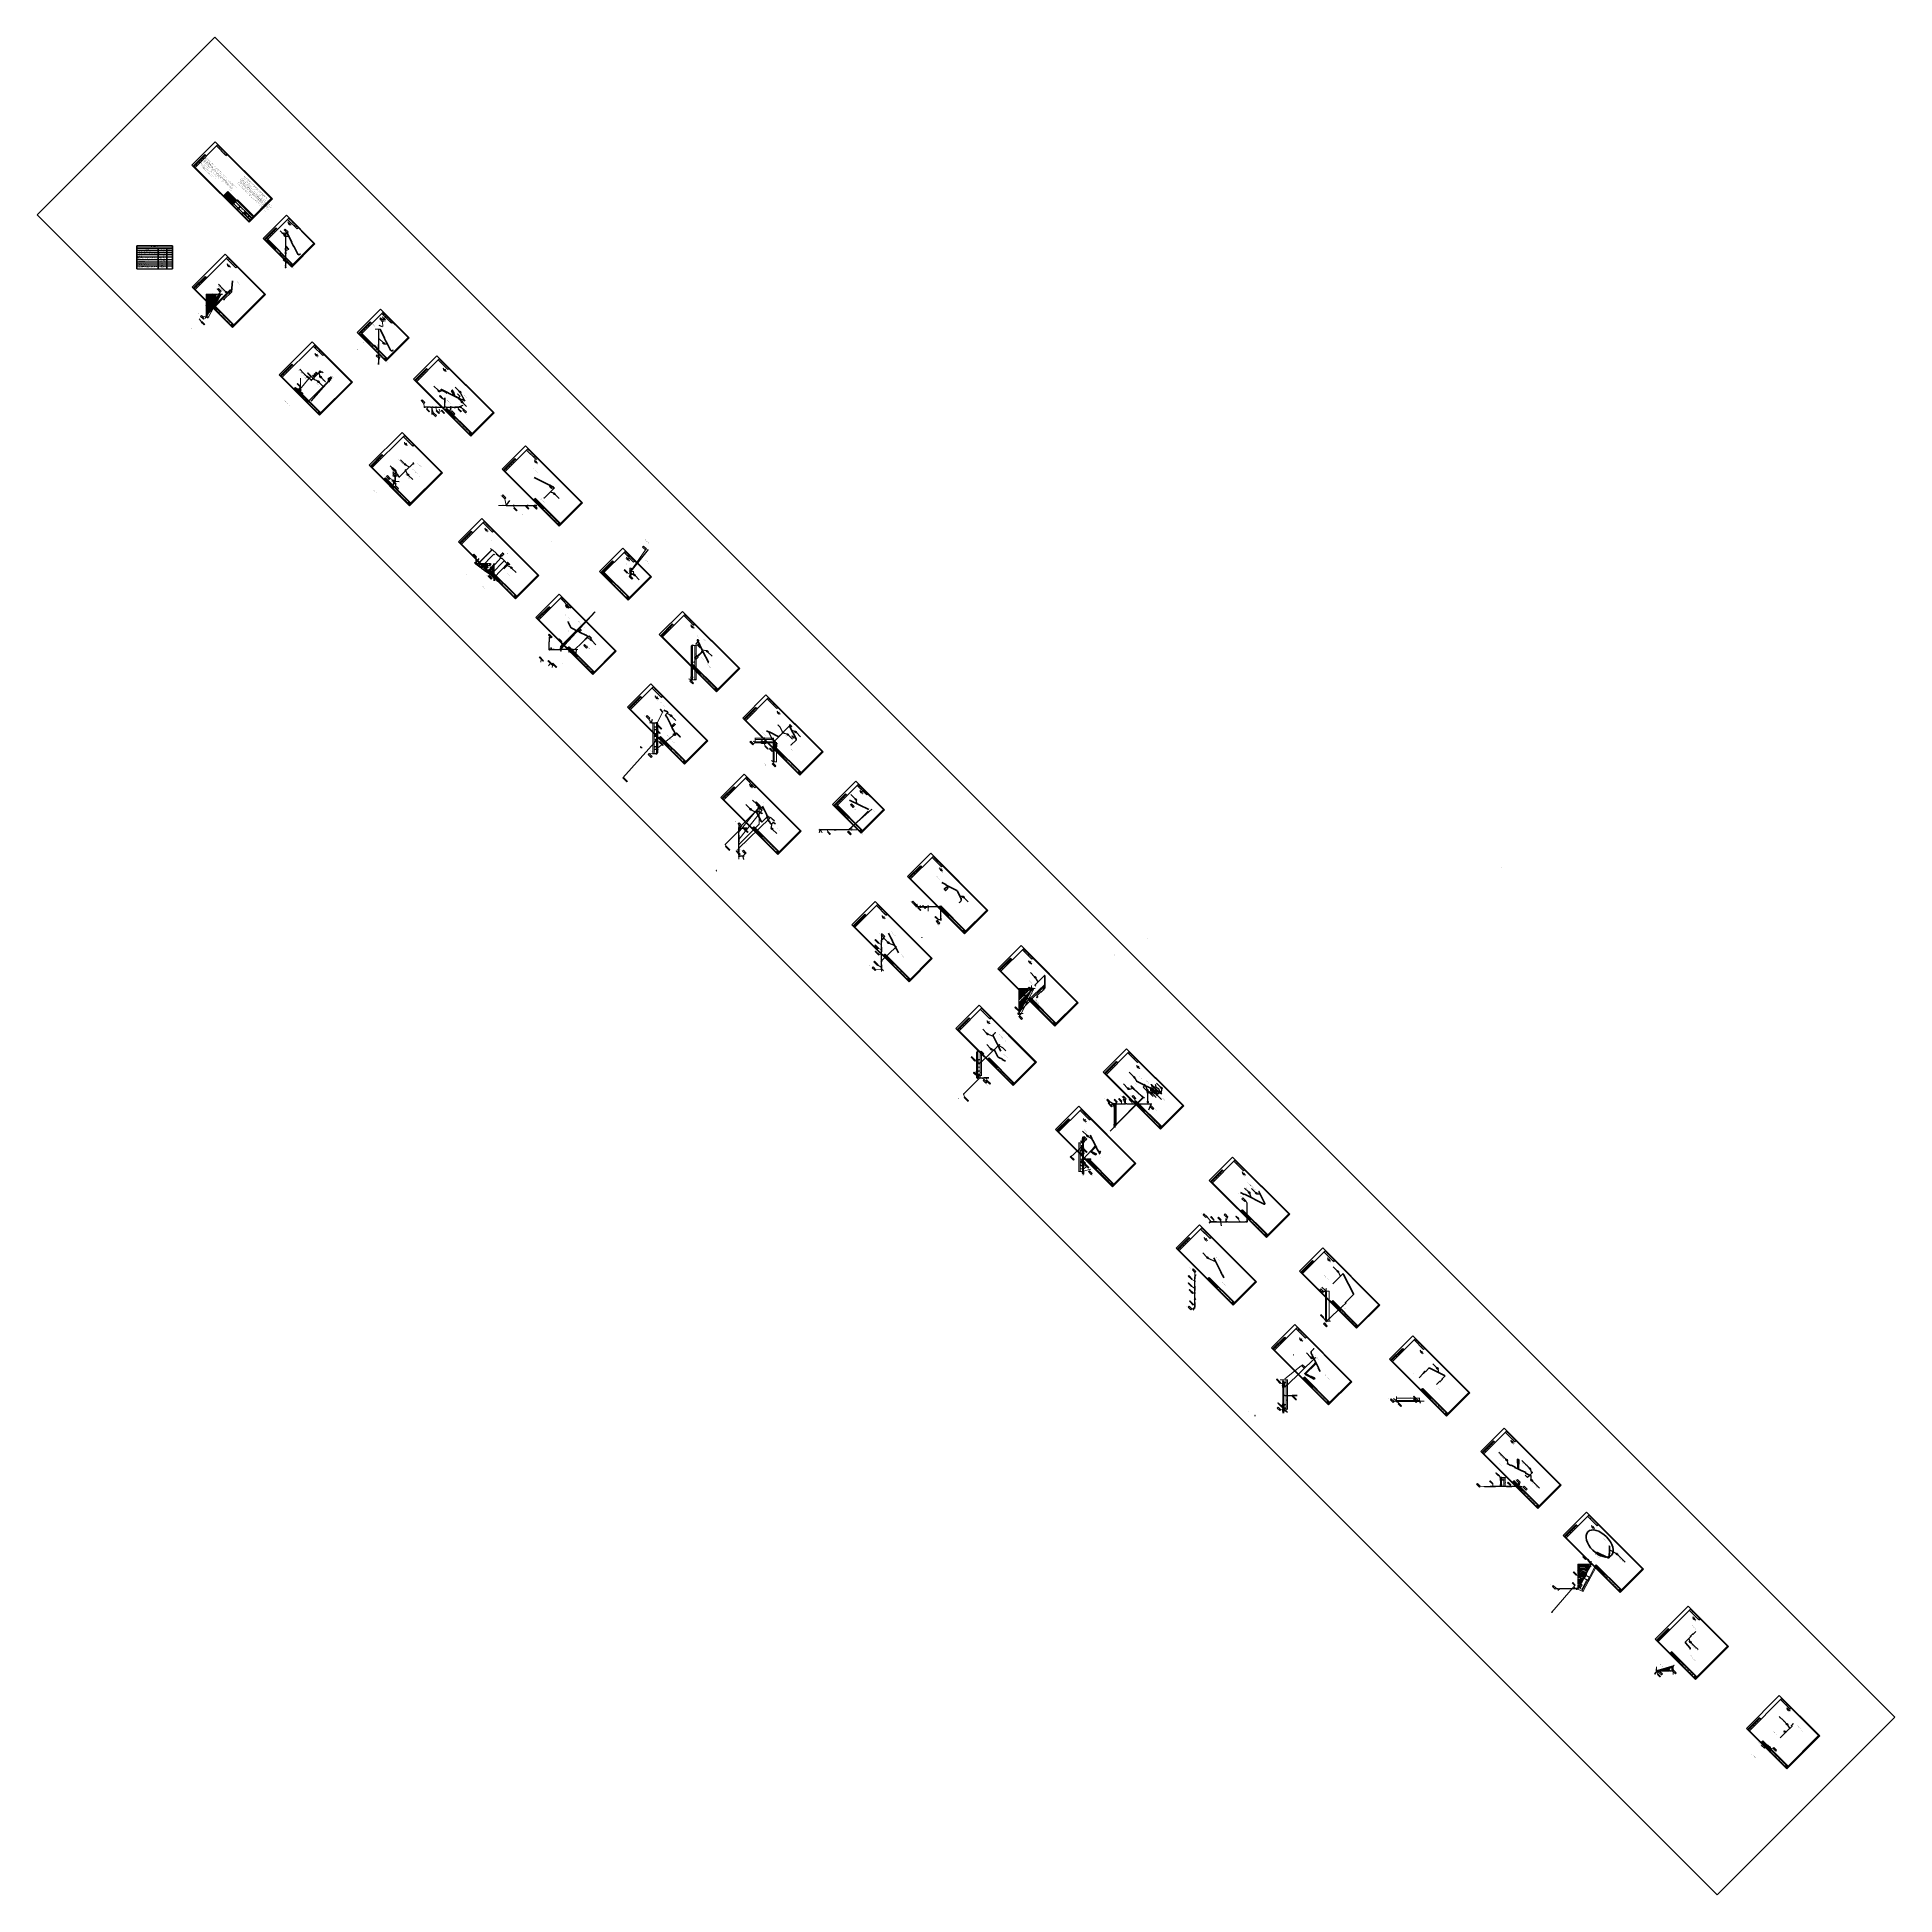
# Model space of a CAD drawing. Header units: millimetres. Extents: x -1501 to 8157, y -8271 to 1386.
import ezdxf
from ezdxf import colors
from ezdxf.entities.mleader import LeaderData, LeaderLine
from ezdxf.enums import TextEntityAlignment as Align
from ezdxf.math import Vec2, Vec3

# ---------------------------------------------------------------- set-up
doc = ezdxf.new("R2010")
doc.units = ezdxf.units.MM
doc.header["$MEASUREMENT"] = 0
doc.linetypes.add('DGN Style 3', pattern=[8.539227, 6.099448, -2.439779])
doc.linetypes.add('DGN Style 7', pattern=[24.235179, 10.905831, -4.847036, 3.635277, -4.847036])
for name, color, linetype, lineweight in [('--TEXT--', 7, 'Continuous', 25), ('Level 1', 7, 'Continuous', 0), ('Level 1 (Construction)', 7, 'Continuous', 0), ('Level 63 (Construction)', 7, 'Continuous', 0), ('OFORMLENIE', 7, 'Continuous', 25), ('Надписи Тексты ТаБлицы', 250, 'Continuous', 25), ('подложка', 253, 'Continuous', 13), ('СН', 1, 'Continuous', 50), ('текст', 5, 'Continuous', 25), ('Трубы (Construction)', 7, 'Continuous', 0)]:
    doc.layers.add(name, color=color, linetype=linetype, lineweight=lineweight)
doc.layers.add('ESKIZ', color=231, linetype='Continuous', lineweight=20, plot=False)
for name, color, linetype in [('Коробки', 250, 'Continuous'), ('ПОдписи', 7, 'Continuous'), ('Построение', 7, 'Continuous')]:
    doc.layers.add(name, color=color, linetype=linetype)
doc.layers.add('непечат', color=2, linetype='Continuous', plot=False)
doc.styles.add('GOST 2.304', font='CS_Gost2304.shx')
doc.styles.add('GOST_2.304', font='CS_Gost2304.shx', dxfattribs={"height": 2.5})
doc.styles.add('GOST_2.304_07', font='CS_Gost2304.shx', dxfattribs={"width": 0.7})
doc.styles.add('GOST_2.304_09', font='CS_Gost2304.shx', dxfattribs={"width": 0.9})
doc.styles.add('GOST_2.304_25', font='CS_Gost2304.shx', dxfattribs={"height": 2.5})
doc.styles.add('Style-CS_Gost2304', font='CS_Gost2304.shx')
doc.styles.add('TNR_30', font='times.ttf', dxfattribs={"height": 3})

# ---------------------------------------------------------------- blocks, each defined once
blk = doc.blocks.new('WW_1')
at = {"layer": 'Level 1', "linetype": 'Continuous', "lineweight": 13}
h = blk.add_hatch(color=7, dxfattribs=at)
edge = h.paths.add_edge_path()
edge.add_arc((0, 0), 1, 0, 360)
at = {"layer": 'Level 1 (Construction)', "color": 1, "linetype": 'DGN Style 7', "lineweight": 70}
blk.add_point((0, 0), dxfattribs=at)
blk = doc.blocks.new('FLNWNF')
at = {"layer": 'Level 1', "color": 7, "linetype": 'Continuous', "lineweight": 13, "flags": 128}
blk.add_lwpolyline([(3, 3), (0, 1), (0, -1), (3, -3)], dxfattribs=at)
at = {"layer": 'Level 1', "color": 7, "linetype": 'Continuous', "lineweight": 13}
blk.add_3dface([(4, 4), (3, 4), (3, -4), (4, -4)], dxfattribs=at)
at = {"layer": 'Level 1 (Construction)', "color": 1, "linetype": 'DGN Style 7', "lineweight": 70}
for p in [(0, 0), (4, 0)]:
    blk.add_point(p, dxfattribs=at)
at = {"layer": 'Level 63 (Construction)', "color": 6, "linetype": 'Continuous', "lineweight": 70}
blk.add_point((0, 0), dxfattribs=at)
blk = doc.blocks.new('PGKT')
at = {"layer": 'Level 1', "color": 7, "linetype": 'Continuous', "lineweight": 13}
blk.add_3dface([(0, 1.5), (2, 1.5), (2, -1.5), (0, -1.5)], dxfattribs=at)
at = {"layer": 'Level 1 (Construction)', "color": 1, "linetype": 'DGN Style 7', "lineweight": 70}
for p in [(0, 0), (2, 0)]:
    blk.add_point(p, dxfattribs=at)
blk = doc.blocks.new('OP_HND')
at = {"layer": 'Level 1', "color": 7, "linetype": 'Continuous', "lineweight": 13}
blk.add_line((0, -2.5), (0, 6), dxfattribs=at)
blk.add_point((-0.037, -1.574), dxfattribs=at)
at = {"layer": 'Level 1', "color": 7, "linetype": 'Continuous', "lineweight": 13, "extrusion": (0, 0, -1)}
blk.add_solid([(2, 6.5), (-2, 6.5), (2, 6), (-2, 6)], dxfattribs=at)
at = {"layer": 'Level 63 (Construction)', "color": 6, "linetype": 'Continuous', "lineweight": 70}
blk.add_point((0, 0), dxfattribs=at)
blk = doc.blocks.new('BALFL')
at = {"layer": 'Level 1', "color": 7, "linetype": 'Continuous', "lineweight": 13}
for p, q in [((1, 4), (15, -4)), ((15, 4), (1, -4))]:
    blk.add_line(p, q, dxfattribs=at)
blk.add_circle((8, 0), 2, dxfattribs=at)
for points in [[(0, 4), (1, 4), (1, -4), (0, -4)], [(15, 4), (16, 4), (16, -4), (15, -4)]]:
    blk.add_3dface(points, dxfattribs=at)
at = {"layer": 'Level 1 (Construction)', "color": 1, "linetype": 'DGN Style 7', "lineweight": 70}
for p in [(0, 0), (16, 0)]:
    blk.add_point(p, dxfattribs=at)
blk = doc.blocks.new('FLNWNF_1')
at = {"layer": 'Level 1', "color": 7, "linetype": 'Continuous', "lineweight": 13, "flags": 128}
blk.add_lwpolyline([(3, 3), (0, 1), (0, -1), (3, -3)], dxfattribs=at)
at = {"layer": 'Level 1', "color": 7, "linetype": 'Continuous', "lineweight": 13}
blk.add_3dface([(4, 4), (3, 4), (3, -4), (4, -4)], dxfattribs=at)
at = {"layer": 'Level 1 (Construction)', "color": 1, "linetype": 'DGN Style 7', "lineweight": 70}
for p in [(0, 0), (4, 0)]:
    blk.add_point(p, dxfattribs=at)
at = {"layer": 'Level 63 (Construction)', "color": 6, "linetype": 'Continuous', "lineweight": 70}
blk.add_point((0, 0), dxfattribs=at)
blk = doc.blocks.new('WW_2')
at = {"layer": 'Level 1', "linetype": 'Continuous', "lineweight": 13}
h = blk.add_hatch(color=7, dxfattribs=at)
edge = h.paths.add_edge_path()
edge.add_arc((0, 0), 1, 0, 360)
at = {"layer": 'Level 1 (Construction)', "color": 1, "linetype": 'DGN Style 7', "lineweight": 70}
blk.add_point((0, 0), dxfattribs=at)
blk = doc.blocks.new('BOLT')
at = {"layer": 'Level 1', "color": 7, "linetype": 'Continuous', "lineweight": 13}
for p, q in [((-0.25, -0.25), (0.25, 0.25)), ((-0.25, 0.25), (0.25, -0.25))]:
    blk.add_line(p, q, dxfattribs=at)
at = {"layer": 'Level 1 (Construction)', "color": 1, "linetype": 'DGN Style 7', "lineweight": 70}
for p in [(0, 0.5), (0, 0)]:
    blk.add_point(p, dxfattribs=at)
blk = doc.blocks.new('TerminatorOpen_0.4')
at = {"color": 0, "linetype": 'ByBlock', "lineweight": -2}
for q in [(-1, 0.2), (-1, 0), (-1, -0.2)]:
    blk.add_line((0, 0), q, dxfattribs=at)
blk = doc.blocks.new('_DotSmall')
at = {"color": 0, "linetype": 'ByBlock', "const_width": 0.5}
blk.add_lwpolyline([(-0.0625, 0, 1), (0.0625, 0, 1)], format="xyb", close=True, dxfattribs=at)
blk = doc.blocks.new('A$C612D6D77')
at = {"layer": 'Коробки', "linetype": 'ByBlock', "ltscale": 0.5}
h = blk.add_hatch(color=3, dxfattribs=at)
h.paths.add_polyline_path([(300, 300), (0, 300), (0, 0)])
h.paths.add_polyline_path([(600, 0), (600, 300), (300, 300)])
at = {"layer": 'Коробки', "linetype": 'ByBlock', "ltscale": 0.5, "true_color": 0xffffff}
blk.add_hatch(color=7, dxfattribs=at).paths.add_polyline_path([(0, 0), (600, 0), (300, 300)])
at = {"layer": 'Коробки', "linetype": 'ByBlock', "ltscale": 0.5}
for p, q in [((0, 0), (300, 300)), ((300, 300), (600, 0))]:
    blk.add_line(p, q, dxfattribs=at)
blk.add_lwpolyline([(0, 0), (600, 0), (600, 300), (0, 300)], close=True, dxfattribs=at)
blk = doc.blocks.new('*U13')
at = {"layer": 'СН'}
blk.add_hatch(color=256, dxfattribs=at).paths.add_polyline_path([(0.5, 0, 1), (-0.5, 0, 1)])
blk.add_circle((0, 0), 0.5, dxfattribs=at)
blk = doc.blocks.new('*U21')
at = {"color": 0, "linetype": 'ByBlock', "lineweight": -2}
blk.add_lwpolyline([(420, 297), (0, 297), (0, 0), (420, 0)], close=True, dxfattribs=at)
at = {"color": 0, "linetype": 'ByBlock', "lineweight": 50}
blk.add_lwpolyline([(20, 292), (415, 292), (415, 5), (20, 5)], close=True, dxfattribs=at)
at = {"color": 0, "linetype": 'ByBlock', "lineweight": -2, "style": 'GOST_2.304'}
blk.add_text('Формат А3', height=2.5, dxfattribs=at).set_placement((410, 2.5), align=Align.MIDDLE_RIGHT)
at = {"color": 0, "linetype": 'ByBlock', "lineweight": -2, "insert": (8, 2.5), "char_height": 2.5, "attachment_point": 4, "style": 'GOST_2.304'}
blk.add_mtext('C:\\\\Users\\\\GrigoryAO\\\\Desktop\\\\03-23-01\\\\4550.70.ВП00.008.0155.362632.20.006 ТОП-12, ТКМ-12\\\\4550.70.ВП00.008.0155.362632.20.006СБ.Л00.РЕВ0.DWG', dxfattribs=at)
at = {"color": 0, "linetype": 'ByBlock', "lineweight": -2, "style": 'TNR_30'}
blk.add_attdef('ВЕРХНИЙ_НОМЕР_ЛИСТА', text='', height=3, dxfattribs=at).set_placement((410, 287), align=Align.MIDDLE_CENTER)
blk = doc.blocks.new('ST_Left')
at = {"color": 0, "linetype": 'ByBlock', "lineweight": 50}
for p, q in [((8, 150), (8, 5)), ((20, 150), (8, 150)), ((8, 115), (20, 115)), ((13, 5), (13, 150)), ((8, 90), (20, 90)), ((20, 65), (8, 65)), ((20, 30), (8, 30)), ((8, 5), (20, 5))]:
    blk.add_line(p, q, dxfattribs=at)
at = {"color": 0, "linetype": 'ByBlock', "lineweight": -2, "style": 'GOST_2.304'}
for s, p in [('Подп. и дата', (10.5, 132.5)), ('Инв. № дубл.', (10.5, 102.5)), ('Подп. и дата', (10.5, 47.5)), ('Вза м. инв. №', (10.5, 77.5)), ('Инв. № подл.', (10.5, 17.5))]:
    blk.add_text(s, height=2.5, rotation=90, dxfattribs=at).set_placement(p, align=Align.MIDDLE_CENTER)
at = {"color": 0, "linetype": 'ByBlock', "lineweight": -2, "style": 'GOST_2.304', "flags": 8}
for tag, p in [('ДУБЛ_ДАТА', (16.5, 141.25)), ('НОМЕР_ДУБЛ', (16.5, 102.5)), ('ВЗАМ_ИНВ', (16.5, 77.5)), ('ИНВ_ДАТА', (16.5, 56.25)), ('ИНВ_НОМЕР', (16.5, 17.5))]:
    blk.add_attdef(tag, text='', height=2.5, rotation=90, dxfattribs=at).set_placement(p, align=Align.MIDDLE_CENTER)
blk = doc.blocks.new('*U20')
at = {"color": 0, "linetype": 'ByBlock', "lineweight": 50, "ltscale": 100}
for p, q in [((0, 55), (-185, 55)), ((-185, 55), (-185, 0)), ((-185, 35), (-120, 35)), ((-185, 30), (-120, 30)), ((-185, 0), (0, 0)), ((-120, 63), (0, 63)), ((-120, 40), (0, 40)), ((-120, 15), (0, 15)), ((-50, 35), (0, 35)), ((-50, 20), (0, 20)), ((0, 0), (0, 63))]:
    blk.add_line(p, q, dxfattribs=at)
at = {"color": 0, "linetype": 'ByBlock', "lineweight": -2}
for p, q in [((-185, 50), (-120, 50)), ((-185, 45), (-120, 45)), ((-185, 40), (-120, 40)), ((-185, 25), (-120, 25)), ((-185, 20), (-120, 20)), ((-185, 15), (-120, 15)), ((-185, 10), (-120, 10)), ((-185, 5), (-120, 5)), ((-45, 35), (-45, 20)), ((-40, 35), (-40, 20))]:
    blk.add_line(p, q, dxfattribs=at)
at = {"color": 0, "linetype": 'ByBlock', "lineweight": 50}
for p, q in [((-178, 55), (-178, 30)), ((-168, 55), (-168, 0)), ((-145, 55), (-145, 0)), ((-130, 55), (-130, 0)), ((-120, 63), (-120, 0)), ((-50, 40), (-50, 0)), ((-35, 40), (-35, 20)), ((-30, 20), (-30, 15)), ((-18, 40), (-18, 20))]:
    blk.add_line(p, q, dxfattribs=at)
at = {"color": 0}
blk.add_line((-120, 45), (-130, 45), dxfattribs=at)
at = {"layer": 'ESKIZ', "color": 0, "linetype": 'ByBlock', "lineweight": -2}
for p in [(-85, 35.5), (-85, 35), (-85, 31.5), (-85, 30), (-85, 27.5), (-85, 25), (-85, 23.5), (-85, 20), (-85, 19.5), (-85, 11.5), (-85, 9.5), (-85, 7.5), (-85, 5.5), (-85, 3.5)]:
    blk.add_point(p, dxfattribs=at)
at = {"color": 0, "linetype": 'ByBlock', "lineweight": -2, "style": 'GOST_2.304'}
for s, p in [('Разраб.', (-184.3, 27.5)), ('Пров.', (-184.3, 22.5)), ('Нач. отд.', (-184.3, 12.5)), ('Н. контр.', (-184.3, 7.5)), ('ГИП', (-184.3, 2.5)), ('Лист', (-48.5, 17.5)), ('Листов', (-28.5, 17.5))]:
    blk.add_text(s, height=2.5, dxfattribs=at).set_placement(p, align=Align.MIDDLE_LEFT)
at = {"color": 0, "linetype": 'ByBlock', "lineweight": -2, "style": 'GOST_2.304', "width": 0.9}
for s, p in [('Изм.', (-181.5, 32.5)), ('Дата', (-125, 32.5))]:
    blk.add_text(s, height=2.5, dxfattribs=at).set_placement(p, align=Align.MIDDLE_CENTER)
at = {"color": 0, "linetype": 'ByBlock', "lineweight": -2, "style": 'GOST_2.304'}
for s, p in [('Лист', (-173, 32.5)), ('№ докум.', (-156.5, 32.5)), ('Подп.', (-137.5, 32.5)), ('Лит.', (-42.5, 37.5)), ('Масса', (-26.5, 37.5)), ('Масштаб', (-9, 37.5))]:
    blk.add_text(s, height=2.5, dxfattribs=at).set_placement(p, align=Align.MIDDLE_CENTER)
at = {"color": 0, "linetype": 'ByBlock', "lineweight": -2}
for tag, height, style, flags, p in [('ИЗМ_4', 2.5, 'GOST_2.304', 12, (-181.5, 52.5)), ('ИЗМ_3', 2.5, 'GOST_2.304', 12, (-181.5, 47.5)), ('ИЗМ_2', 2.5, 'GOST_2.304', 12, (-181.5, 42.5)), ('ИЗМ_1', 2.5, 'GOST_2.304', 12, (-181.5, 37.5)), ('ЛИСТ_4', 2.5, 'GOST_2.304', 12, (-173, 52.5)), ('ЛИСТ_3', 2.5, 'GOST_2.304', 12, (-173, 47.5)), ('ЛИСТ_2', 2.5, 'GOST_2.304', 12, (-173, 42.5)), ('ЛИСТ_1', 2.5, 'GOST_2.304', 12, (-173, 37.5)), ('N_ДОК_4', 2.5, 'GOST_2.304_09', 12, (-156.8, 52.5)), ('N_ДОК_3', 2.5, 'GOST_2.304_09', 12, (-156.5, 47.5)), ('N_ДОК_2', 2.5, 'GOST_2.304_09', 12, (-156.5, 42.5)), ('N_ДОК_1', 2.5, 'GOST_2.304_09', 12, (-156.5, 37.5)), ('ШИФР', 5, 'GOST_2.304', 4, (-60, 47.5)), ('ЛИТЕРА', 3.5, 'GOST_2.304', 4, (-42.5, 27.5)), ('ЛИСТ', 2.5, 'GOST_2.304', 4, (-34.5, 17.5)), ('ОРГАНИЗАЦИЯ', 2.5, 'GOST_2.304', 4, (-25, 7.5)), ('МАССА', 3.5, 'GOST_2.304', 4, (-26.5, 27.5)), ('МАСШТАБ', 3.5, 'GOST_2.304', 4, (-9, 27.5)), ('ЛИСТОВ', 2.5, 'GOST_2.304', 4, (-7.5, 17.5))]:
    blk.add_attdef(tag, text='', height=height, dxfattribs=dict(at, style=style, flags=flags)).set_placement(p, align=Align.MIDDLE_CENTER)
at = {"color": 0, "linetype": 'ByBlock', "lineweight": -2, "style": 'GOST_2.304', "flags": 4}
for tag, p in [('РАЗРАБ_1', (-167.5, 27.5)), ('ПРОВ_1', (-167.5, 22.5)), ('НАЧ_ОТД', (-167.5, 12.5)), ('Н_КОНТР', (-167.5, 7.5)), ('ГИП', (-167.5, 2.5))]:
    blk.add_attdef(tag, text='', height=2.5, dxfattribs=at).set_placement(p, align=Align.MIDDLE_LEFT)
at = {"color": 0, "linetype": 'ByBlock', "lineweight": -2}
for tag, height, style, width, flags, p in [('ДАТА_ИЗМ_4', 2.5, 'GOST_2.304_07', 0.7, 12, (-125, 52.5)), ('ДАТА_ИЗМ_3', 2.5, 'GOST_2.304_07', 0.7, 12, (-125, 47.5)), ('ДАТА_ИЗМ_2', 2.5, 'GOST_2.304_07', 0.7, 12, (-125, 42.5)), ('ДАТА_ИЗМ_1', 2.5, 'GOST_2.304_07', 0.7, 12, (-125, 37.5)), ('ШИФР_ЗАКАЗЧИКА', 5, 'GOST_2.304', 0.9, 4, (-60, 59))]:
    blk.add_attdef(tag, text='', height=height, dxfattribs=dict(at, style=style, width=width, flags=flags)).set_placement(p, align=Align.MIDDLE_CENTER)
at = {"color": 0, "linetype": 'ByBlock', "lineweight": -2, "style": 'GOST_2.304_07', "width": 0.7}
for tag, p in [('DATE-6', (-125, 27.5)), ('DATE-5', (-125, 22.5)), ('DATE-3', (-125, 12.5)), ('DATE-2', (-125, 7.5)), ('DATE-1', (-125, 2.5))]:
    blk.add_attdef(tag, text='', height=2.5, dxfattribs=at).set_placement(p, align=Align.MIDDLE_CENTER)
at = {"color": 0, "linetype": 'ByBlock', "lineweight": -2, "style": 'GOST_2.304', "flags": 4}
for tag, p in [('МАТЕРИАЛ_3', (-85, 3.5)), ('МАТЕРИАЛ_2', (-85, 7.5)), ('ДОКУМЕНТ_4', (-85, 20)), ('ДОКУМЕНТ_2', (-85, 30)), ('ДОКУМЕНТ_3', (-85, 25)), ('ДОКУМЕНТ_5', (-85, 19.5)), ('МАТЕРИАЛ_1', (-85, 11.5)), ('ДОКУМЕНТ_1', (-85, 35))]:
    blk.add_attdef(tag, text='', height=2.5, dxfattribs=at).set_placement(p, align=Align.MIDDLE)
blk = doc.blocks.new('ST_Top')
at = {"color": 0, "linetype": 'ByBlock', "lineweight": 50}
blk.add_line((70, 0), (70, -14), dxfattribs=at)
at = {"color": 0, "linetype": 'ByBlock', "lineweight": 50, "extrusion": (0, 1, 0)}
blk.add_line((0, -14), (70, -14), dxfattribs=at)
at = {"color": 0, "linetype": 'ByBlock', "lineweight": -2, "style": 'GOST_2.304', "width": 0.7, "flags": 4}
blk.add_attdef('ШИФР', text='', height=5, rotation=180, dxfattribs=at).set_placement((35, -7), align=Align.MIDDLE_CENTER)
blk = doc.blocks.new('*U23')
at = {"color": 0, "linetype": 'ByBlock', "lineweight": -2}
blk.add_lwpolyline([(210, 297), (0, 297), (0, 0), (210, 0)], close=True, dxfattribs=at)
at = {"color": 0, "linetype": 'ByBlock', "lineweight": 50}
blk.add_lwpolyline([(20, 292), (205, 292), (205, 5), (20, 5)], close=True, dxfattribs=at)
at = {"color": 0, "linetype": 'ByBlock', "lineweight": -2, "style": 'GOST_2.304'}
blk.add_text('Формат А4', height=2.5, dxfattribs=at).set_placement((200, 2.5), align=Align.MIDDLE_RIGHT)
at = {"color": 0, "linetype": 'ByBlock', "lineweight": -2, "insert": (8, 2.5), "char_height": 2.5, "attachment_point": 4, "style": 'GOST_2.304'}
blk.add_mtext('C:\\\\Users\\\\GrigoryAO\\\\Desktop\\\\03-23-01\\\\4550.70.ВП00.008.0155.362632.20.006 ТОП-12, ТКМ-12\\\\4550.70.ВП00.008.0155.362632.20.006СБ.Л00.РЕВ0.DWG', dxfattribs=at)
at = {"color": 0, "linetype": 'ByBlock', "lineweight": -2, "style": 'TNR_30'}
blk.add_attdef('ВЕРХНИЙ_НОМЕР_ЛИСТА', text='', height=3, dxfattribs=at).set_placement((200, 287), align=Align.MIDDLE_CENTER)
blk = doc.blocks.new('ST_2a_dyn')
at = {"color": 0, "linetype": 'ByBlock', "lineweight": 50, "extrusion": (0, 1, 0)}
for p, q in [((-185, 15), (0, 15)), ((-185, 5), (-120, 5)), ((-185, 0), (0, 0)), ((-10, 8), (0, 8))]:
    blk.add_line(p, q, dxfattribs=at)
at = {"color": 0, "linetype": 'ByBlock', "lineweight": 50, "extrusion": (1, 0, 0)}
for p, q in [((-185, 0), (-185, 15)), ((-178, 15), (-178, 0)), ((-168, 15), (-168, 0)), ((-145, 15), (-145, 0)), ((-130, 15), (-130, 0)), ((-120, 0), (-120, 15)), ((-10, 0), (-10, 15))]:
    blk.add_line(p, q, dxfattribs=at)
at = {"color": 0, "linetype": 'ByBlock', "lineweight": -2, "extrusion": (0, 1, 0)}
blk.add_line((-185, 10), (-120, 10), dxfattribs=at)
at = {"color": 0, "linetype": 'ByBlock', "lineweight": 50}
blk.add_line((0, 15), (0, 0), dxfattribs=at)
at = {"color": 0, "linetype": 'ByBlock', "lineweight": -2, "width": 0.9}
for s, style, p in [('Изм.', 'GOST_2.304', (-181.5, 2.5)), ('№ докум.', 'GOST_2.304_09', (-156.5, 2.5))]:
    blk.add_text(s, height=2.5, dxfattribs=dict(at, style=style)).set_placement(p, align=Align.MIDDLE_CENTER)
at = {"color": 0, "linetype": 'ByBlock', "lineweight": -2, "style": 'GOST_2.304'}
for s, p in [('Лист', (-173, 2.5)), ('Подп.', (-137.5, 2.5)), ('Дата', (-125, 2.5)), ('Лист', (-5, 11.5))]:
    blk.add_text(s, height=2.5, dxfattribs=at).set_placement(p, align=Align.MIDDLE_CENTER)
at = {"color": 0, "linetype": 'ByBlock', "lineweight": -2}
for tag, height, style, flags, p in [('ИЗМ_2', 2.5, 'GOST_2.304', 12, (-181.5, 12.5)), ('ИЗМ_1', 2.5, 'GOST_2.304', 12, (-181.5, 7.5)), ('ЛИСТ_2', 2.5, 'GOST_2.304', 12, (-173, 12.5)), ('ЛИСТ_1', 2.5, 'GOST_2.304', 12, (-173, 7.5)), ('N_ДОК_2', 2.5, 'GOST_2.304_09', 12, (-156.5, 12.5)), ('N_ДОК_1', 2.5, 'GOST_2.304_09', 12, (-156.5, 7.5)), ('ШИФР', 5, 'GOST_2.304', 4, (-65, 7.5)), ('LIST', 3.5, 'GOST_2.304', 4, (-5, 4))]:
    blk.add_attdef(tag, text='', height=height, dxfattribs=dict(at, style=style, flags=flags)).set_placement(p, align=Align.MIDDLE_CENTER)
at = {"color": 0, "linetype": 'ByBlock', "lineweight": -2, "style": 'GOST_2.304_07', "width": 0.7, "flags": 12}
for tag, p in [('ДАТА_2', (-125, 12.5)), ('ДАТА_1', (-125, 7.5))]:
    blk.add_attdef(tag, text='', height=2.5, dxfattribs=at).set_placement(p, align=Align.MIDDLE_CENTER)
blk = doc.blocks.new('*U22')
at = {"color": 0, "linetype": 'ByBlock', "lineweight": -2}
blk.add_lwpolyline([(297, 420), (0, 420), (0, 0), (297, 0)], close=True, dxfattribs=at)
at = {"color": 0, "linetype": 'ByBlock', "lineweight": 50}
blk.add_lwpolyline([(20, 415), (292, 415), (292, 5), (20, 5)], close=True, dxfattribs=at)
at = {"color": 0, "linetype": 'ByBlock', "lineweight": -2, "style": 'GOST_2.304'}
blk.add_text('Формат А3', height=2.5, dxfattribs=at).set_placement((287, 2.5), align=Align.MIDDLE_RIGHT)
at = {"color": 0, "linetype": 'ByBlock', "lineweight": -2, "insert": (8, 2.5), "char_height": 2.5, "attachment_point": 4, "style": 'GOST_2.304'}
blk.add_mtext('C:\\\\Users\\\\GrigoryAO\\\\Desktop\\\\03-23-01\\\\4550.70.ВП00.008.0155.362632.20.006 ТОП-12, ТКМ-12\\\\4550.70.ВП00.008.0155.362632.20.006СБ.Л00.РЕВ0.DWG', dxfattribs=at)
at = {"color": 0, "linetype": 'ByBlock', "lineweight": -2, "style": 'TNR_30'}
blk.add_attdef('ВЕРХНИЙ_НОМЕР_ЛИСТА', text='', height=3, dxfattribs=at).set_placement((287, 410), align=Align.MIDDLE_CENTER)
blk = doc.blocks.new('*T19')
at = {"layer": 'OFORMLENIE', "color": 0, "linetype": 'ByBlock', "lineweight": 50, "transparency": 16777216}
for p, q in [((0, 0), (185, 0)), ((0, 0), (0, -120)), ((185, 0), (185, -120)), ((0, -12), (185, -12)), ((0, -24), (185, -24)), ((110, -12), (110, -120)), ((155, -12), (155, -120))]:
    blk.add_line(p, q, dxfattribs=at)
at = {"layer": 'OFORMLENIE', "color": 0, "linetype": 'ByBlock', "lineweight": -2, "transparency": 16777216}
for p, q in [((0, -35), (185, -35)), ((0, -46), (185, -46)), ((0, -57), (185, -57)), ((0, -72), (185, -72)), ((0, -83), (185, -83)), ((0, -94), (185, -94)), ((0, -105), (185, -105))]:
    blk.add_line(p, q, dxfattribs=at)
at = {"layer": 'OFORMLENIE', "color": 0, "linetype": 'ByBlock', "transparency": 16777216}
blk.add_line((0, -120), (185, -120), dxfattribs=at)
at = {"layer": 'OFORMLENIE', "transparency": 16777216, "char_height": 2.5, "style": 'GOST_2.304_25'}
for s, insert, width, attachment_point in [('{\\C0;Система электрообогрева. Альбом типовых узлов}', (1.5, -29.5), 107, 4), ('Система электрообогрева. Расчет электрообогрева технологических трубопроводов', (1.5, -40.5), 107, 4), ('Система электрообогрева. Электрообогрев системы нагнетания пластовой воды. Спецификация', (1.5, -51.5), 107, 4), ('{\\W0.965;Система электрообогрева. Электрообогрев системы нагнетания пластовой воды. Ведомость маркировки и отличительной окраски электрооборудования и кабелей}', (1.5, -64.5), 107, 4), ('{\\W0.965;Система электрообогрева. Электрообогрев системы нагнетания пластовой воды. Схема электрическая соединений}', (1.5, -77.5), 107, 4), ('{\\W0.965;Система электрообогрева. Электрообогрев системы нагнетания пластовой воды. Схема электрическая подключений}', (1.5, -88.5), 107, 4), ('{\\C0;4550.70.ВП00.008.0155.^J362632.00.001СБ}', (132.5, -29.5), 42, 5), ('4550.70.ВП00.008.0155. 360261.20.001РР', (132.5, -40.5), 42, 5), ('4550.70.ВП00.008.0155. 362632.20.006', (132.5, -51.5), 42, 5), ('4550.70.ВП00.008.0155. 362632.20.006ВМ', (132.5, -64.5), 42, 5), ('4550.70.ВП00.008.0155. 362632.20.006Э4', (132.5, -77.5), 42, 5), ('4550.70.ВП00.008.0155. 362632.20.006Э5', (132.5, -88.5), 42, 5), ('4550.70.ВП00.008.0155. 360260.00.001ОД', (132.5, -99.5), 42, 5), ('Система электрообогрева. Общие данные', (1.5, -99.5), 107, 4), ('Система электрообогрева. Верхнее строение. Палуба II яруса. Уровень +19,000. Схема расположения оборудования и прокладки кабельных трасс', (1.5, -112.5), 107, 4), ('4550.70.ВП00.008.0155. 362676.20.003Э7', (132.5, -112.5), 42, 5)]:
    blk.add_mtext(s, dxfattribs=dict(at, insert=insert, width=width, attachment_point=attachment_point))
at = {"layer": 'OFORMLENIE', "color": 0, "transparency": 16777216, "char_height": 2.5, "attachment_point": 5, "style": 'GOST_2.304_25'}
for s, insert, width in [('Наименование', (55, -18), 107), ('Вспомогательные документы', (92.5, -6), 182), ('Обозначение', (132.5, -18), 42), ('Ограничение годности', (170, -18), 27)]:
    blk.add_mtext(s, dxfattribs=dict(at, insert=insert, width=width))

msp = doc.modelspace()

# ---------------------------------------------------------------- hatches: boundary and pattern name
at = {"layer": 'подложка', "extrusion": (-1, 0, 0)}
h = msp.add_hatch(color=252, dxfattribs=at)
edge = h.paths.add_edge_path()
edge.add_arc((-360.2, 178.1), 1, 180, 540)
at = {"layer": 'подложка', "extrusion": (8.62817e-32, -7.85046e-17, -1)}
h = msp.add_hatch(color=252, dxfattribs=at)
edge = h.paths.add_edge_path()
edge.add_ellipse((555.5, 50.9), major_axis=(-1.05, 0.62), ratio=0.583905, start_angle=0, end_angle=360)
at = {"layer": 'подложка', "extrusion": (1.17757e-16, 1, 1.17757e-16)}
h = msp.add_hatch(color=252, dxfattribs=at)
edge = h.paths.add_edge_path()
edge.add_arc((-517, 243.3), 1, 0, 360)
h = msp.add_hatch(color=252, dxfattribs=at)
edge = h.paths.add_edge_path()
edge.add_arc((-543.9, 243.3), 1, 0, 360)
h = msp.add_hatch(color=252, dxfattribs=at)
edge = h.paths.add_edge_path()
edge.add_arc((-558.2, 243.3), 1, 0, 360)
h = msp.add_hatch(color=252, dxfattribs=at)
edge = h.paths.add_edge_path()
edge.add_arc((-612, 243.3), 1, 0, 360)
h = msp.add_hatch(color=252, dxfattribs=at)
edge = h.paths.add_edge_path()
edge.add_arc((-626.3, 243.3), 1, 0, 360)
h = msp.add_hatch(color=252, dxfattribs=at)
edge = h.paths.add_edge_path()
edge.add_arc((-642.9, 243.3), 1, 0, 360)
h = msp.add_hatch(color=252, dxfattribs=at)
edge = h.paths.add_edge_path()
edge.add_arc((-657.2, 243.3), 1, 0, 360)
at = {"layer": 'подложка', "extrusion": (-1.96262e-16, -1, 3.92523e-17)}
h = msp.add_hatch(color=252, dxfattribs=at)
edge = h.paths.add_edge_path()
edge.add_arc((931.9, 328.3), 0.997, 0, 360)
h = msp.add_hatch(color=252, dxfattribs=at)
edge = h.paths.add_edge_path()
edge.add_arc((2719.9, 294.8), 1, 0, 360)
h = msp.add_hatch(color=252, dxfattribs=at)
edge = h.paths.add_edge_path()
edge.add_arc((3139.9, 313.5), 1, 0, 360)
h = msp.add_hatch(color=252, dxfattribs=at)
edge = h.paths.add_edge_path()
edge.add_arc((3188.8, 313.5), 1, 0, 360)
h = msp.add_hatch(color=252, dxfattribs=at)
edge = h.paths.add_edge_path()
edge.add_arc((3124, 313.5), 1, 0, 360)
h = msp.add_hatch(color=252, dxfattribs=at)
edge = h.paths.add_edge_path()
edge.add_arc((7500.4, 251), 1, 0, 360)
at = {"layer": 'подложка', "extrusion": (0.596959, 0.802272, 9.71445e-17)}
h = msp.add_hatch(color=252, dxfattribs=at)
edge = h.paths.add_edge_path()
edge.add_arc((-174.3, -387.6), 1, 0, 360)
at = {"layer": 'подложка', "extrusion": (1, 3.92523e-17, 1.17757e-16)}
h = msp.add_hatch(color=252, dxfattribs=at)
edge = h.paths.add_edge_path()
edge.add_arc((-2850.7, -221.6), 1, 0, 360)
at = {"layer": 'подложка', "extrusion": (-1.96262e-16, -1, 3.92523e-17)}
h = msp.add_hatch(color=252, dxfattribs=at)
edge = h.paths.add_edge_path()
edge.add_arc((2154.1, -194.3), 1, 0, 360)
h = msp.add_hatch(color=252, dxfattribs=at)
edge = h.paths.add_edge_path()
edge.add_arc((2167.3, -194.3), 1, 0, 360)
at = {"layer": 'подложка', "extrusion": (1, 3.92523e-17, 1.17757e-16)}
h = msp.add_hatch(color=252, dxfattribs=at)
edge = h.paths.add_edge_path()
edge.add_arc((-2735.2, -221.6), 1, 0, 360)
at = {"layer": 'подложка', "extrusion": (-1.96262e-16, -1, 3.92523e-17)}
h = msp.add_hatch(color=252, dxfattribs=at)
edge = h.paths.add_edge_path()
edge.add_arc((2167.3, -307.5), 1, 0, 360)
at = {"layer": 'подложка', "extrusion": (1, 3.92523e-17, 1.17757e-16)}
h = msp.add_hatch(color=252, dxfattribs=at)
edge = h.paths.add_edge_path()
edge.add_arc((-3420.8, -313.1), 1, 0, 360)
h = msp.add_hatch(color=252, dxfattribs=at)
edge = h.paths.add_edge_path()
edge.add_arc((-3369.3, -313.1), 1, 0, 360)
h = msp.add_hatch(color=252, dxfattribs=at)
edge = h.paths.add_edge_path()
edge.add_arc((-3307.1, -313.1), 1, 0, 360)
at = {"layer": 'подложка', "extrusion": (-1.96262e-16, -1, 3.92523e-17)}
h = msp.add_hatch(color=252, dxfattribs=at)
edge = h.paths.add_edge_path()
edge.add_arc((3421.1, -310.7), 1, 0, 360)
at = {"layer": 'подложка', "extrusion": (1, 3.92523e-17, 1.17757e-16)}
h = msp.add_hatch(color=252, dxfattribs=at)
edge = h.paths.add_edge_path()
edge.add_arc((-4015.5, -310.7), 1, 0, 360)
h = msp.add_hatch(color=252, dxfattribs=at)
edge = h.paths.add_edge_path()
edge.add_arc((-3976.7, -310.7), 1, 0, 360)
h = msp.add_hatch(color=252, dxfattribs=at)
edge = h.paths.add_edge_path()
edge.add_arc((-5057.9, -248.4), 1, 0, 360)
h = msp.add_hatch(color=252, dxfattribs=at)
edge = h.paths.add_edge_path()
edge.add_arc((-5068, -248.4), 1, 0, 360)
h = msp.add_hatch(color=252, dxfattribs=at)
edge = h.paths.add_edge_path()
edge.add_arc((-5178.1, -248.4), 1, 0, 360)
at = {"layer": 'подложка', "extrusion": (-1.96262e-16, -1, 3.92523e-17)}
for points in [[(-621.1, -363.4), (-622.5, -357.6), (-623.9, -363.4)], [(1193.4, -310.5), (1199.2, -309), (1193.4, -307.6)], [(1251.9, -310.5), (1257.6, -309), (1251.9, -307.6)], [(1720.9, -304.7), (1722.4, -310.5), (1723.8, -304.7)], [(3387.7, -230.5), (3386.3, -224.7), (3384.8, -230.5)], [(4117.7, 293), (4123.4, 294.5), (4117.7, 295.9)], [(4173.3, 293), (4179.1, 294.5), (4173.3, 295.9)], [(4713.4, 292), (4719.1, 293.4), (4713.4, 294.8)]]:
    msp.add_hatch(color=252, dxfattribs=at).paths.add_polyline_path(points)
h = msp.add_hatch(color=252, dxfattribs=at)
edge = h.paths.add_edge_path()
edge.add_arc((-622.5, -418.3), 1, -90, 270)
h = msp.add_hatch(color=252, dxfattribs=at)
edge = h.paths.add_edge_path()
edge.add_arc((-622.5, -304.3), 1, -90, 270)
at = {"layer": 'подложка', "extrusion": (8.62817e-32, -7.85046e-17, -1)}
h = msp.add_hatch(color=252, dxfattribs=at)
edge = h.paths.add_edge_path()
edge.add_ellipse((618.6, -60.8), major_axis=(-1.05, 0.62), ratio=0.583905, start_angle=0, end_angle=360)
at = {"layer": 'подложка', "extrusion": (-1, -3.92523e-17, -1.17757e-16)}
h = msp.add_hatch(color=252, dxfattribs=at)
edge = h.paths.add_edge_path()
edge.add_arc((139.8, 161.5), 1, 180, 540)
at = {"layer": 'подложка', "extrusion": (1, 3.92523e-17, 1.17757e-16)}
h = msp.add_hatch(color=252, dxfattribs=at)
edge = h.paths.add_edge_path()
edge.add_arc((-386.1, -364.5), 1, -90, 270)
at = {"layer": 'подложка', "extrusion": (-1, -3.92523e-17, -1.17757e-16)}
h = msp.add_hatch(color=252, dxfattribs=at)
edge = h.paths.add_edge_path()
edge.add_arc((302.6, 161.5), 1, 180, 540)
at = {"layer": 'подложка'}
h = msp.add_hatch(color=252, dxfattribs=at)
edge = h.paths.add_edge_path()
edge.add_arc((-139.7, -456), 1, 0, 360)
h = msp.add_hatch(color=252, dxfattribs=at)
edge = h.paths.add_edge_path()
edge.add_arc((-139.7, -456), 1, 0, 360)
h = msp.add_hatch(color=252, dxfattribs=at)
edge = h.paths.add_edge_path()
edge.add_arc((-139.7, -456), 1, 0, 360)
at = {"layer": 'подложка', "extrusion": (1.96262e-16, 1, -3.92523e-17)}
h = msp.add_hatch(color=252, dxfattribs=at)
edge = h.paths.add_edge_path()
edge.add_arc((139.7, -335.6), 0.49, 0, 360)
h = msp.add_hatch(color=252, dxfattribs=at)
edge = h.paths.add_edge_path()
edge.add_arc((139.7, -358.5), 0.49, 0, 360)
h = msp.add_hatch(color=252, dxfattribs=at)
edge = h.paths.add_edge_path()
edge.add_arc((139.7, -312.7), 0.49, 0, 360)
at = {"layer": 'подложка', "extrusion": (8.62817e-32, -7.85046e-17, -1)}
h = msp.add_hatch(color=252, dxfattribs=at)
edge = h.paths.add_edge_path()
edge.add_ellipse((135.7, -462.8), major_axis=(-1.05, 0.62), ratio=0.583905, start_angle=0, end_angle=360)
at = {"layer": 'подложка', "extrusion": (1.96262e-16, 1, -3.92523e-17)}
h = msp.add_hatch(color=252, dxfattribs=at)
edge = h.paths.add_edge_path()
edge.add_arc((131.9, -335.6), 0.49, 0, 360)
h = msp.add_hatch(color=252, dxfattribs=at)
edge = h.paths.add_edge_path()
edge.add_arc((131.9, -358.5), 0.49, 0, 360)
h = msp.add_hatch(color=252, dxfattribs=at)
edge = h.paths.add_edge_path()
edge.add_arc((131.9, -312.7), 0.49, 0, 360)
at = {"layer": 'подложка', "extrusion": (-1, -3.92523e-17, -1.17757e-16)}
for points in [[(454.6, -405.2), (456, -411), (457.5, -405.2)], [(454.6, -293.1), (456, -298.8), (457.5, -293.1)], [(917.4, -347.9), (918.8, -353.6), (920.3, -347.9)], [(917.4, -440.5), (918.8, -446.3), (920.3, -440.5)], [(1767.7, -310.5), (1773.4, -309), (1767.7, -307.6)], [(3172.4, 314.9), (3166.7, 313.5), (3172.4, 312.1)], [(3351.1, -311.7), (3345.3, -313.1), (3351.1, -314.6)], [(3400.9, -311.7), (3395.1, -313.1), (3400.9, -314.6)], [(3558.5, 242.7), (3559.9, 236.9), (3561.3, 242.7)], [(4724.6, 294.8), (4718.9, 293.4), (4724.6, 292)], [(5098.1, -247), (5092.4, -248.4), (5098.1, -249.8)], [(5159.5, -247), (5153.7, -248.4), (5159.5, -249.8)], [(5130.9, 256.3), (5132.4, 250.6), (5133.8, 256.3)]]:
    msp.add_hatch(color=252, dxfattribs=at).paths.add_polyline_path(points)
at = {"layer": 'подложка', "extrusion": (1, 3.92523e-17, 1.17757e-16)}
h = msp.add_hatch(color=252, dxfattribs=at)
edge = h.paths.add_edge_path()
edge.add_arc((-456, -379.8), 1, -90, 270)
h = msp.add_hatch(color=252, dxfattribs=at)
edge = h.paths.add_edge_path()
edge.add_arc((-456, -395.5), 1, -90, 270)
h = msp.add_hatch(color=252, dxfattribs=at)
edge = h.paths.add_edge_path()
edge.add_arc((-456, -424.9), 1, -90, 270)
h = msp.add_hatch(color=252, dxfattribs=at)
edge = h.paths.add_edge_path()
edge.add_arc((-456, -283.3), 1, -90, 270)
at = {"layer": 'подложка', "extrusion": (8.62817e-32, -7.85046e-17, -1)}
h = msp.add_hatch(color=252, dxfattribs=at)
edge = h.paths.add_edge_path()
edge.add_ellipse((-12, -403.2), major_axis=(-1.05, 0.62), ratio=0.583905, start_angle=0, end_angle=360)
at = {"layer": 'подложка', "extrusion": (-1, -3.92523e-17, -1.17757e-16)}
h = msp.add_hatch(color=252, dxfattribs=at)
edge = h.paths.add_edge_path()
edge.add_arc((543.6, 243.3), 1, 180, 540)
at = {"layer": 'подложка', "extrusion": (1.17757e-16, 1, 1.17757e-16)}
msp.add_hatch(color=252, dxfattribs=at).paths.add_polyline_path([(-580.2, 244.7), (-585.9, 243.3), (-580.2, 241.8)])
at = {"layer": 'подложка', "extrusion": (-1, -3.92523e-17, -1.17757e-16)}
h = msp.add_hatch(color=252, dxfattribs=at)
edge = h.paths.add_edge_path()
edge.add_arc((529.2, 243.3), 1, 0, 360)
h = msp.add_hatch(color=252, dxfattribs=at)
edge = h.paths.add_edge_path()
edge.add_arc((543.6, 243.3), 1, 180, 540)
at = {"layer": 'подложка'}
h = msp.add_hatch(color=252, dxfattribs=at)
edge = h.paths.add_edge_path()
edge.add_arc((352.9, -918.8), 1, 0, 360)
at = {"layer": 'подложка', "extrusion": (1, 3.92523e-17, 1.17757e-16)}
h = msp.add_hatch(color=252, dxfattribs=at)
edge = h.paths.add_edge_path()
edge.add_arc((-899, -498.8), 1, 180, 540)
h = msp.add_hatch(color=252, dxfattribs=at)
edge = h.paths.add_edge_path()
edge.add_arc((-910.9, -498.8), 1, 180, 540)
at = {"layer": 'подложка', "extrusion": (-1, -3.92523e-17, -1.17757e-16)}
h = msp.add_hatch(color=252, dxfattribs=at)
edge = h.paths.add_edge_path()
edge.add_arc((918.8, -384.2), 1, 90, 450)
h = msp.add_hatch(color=252, dxfattribs=at)
edge = h.paths.add_edge_path()
edge.add_arc((918.8, -400.1), 1, 90, 450)
h = msp.add_hatch(color=252, dxfattribs=at)
edge = h.paths.add_edge_path()
edge.add_arc((918.8, -490.8), 1, 90, 450)
at = {"layer": 'подложка', "extrusion": (1, 3.92523e-17, 1.17757e-16)}
h = msp.add_hatch(color=252, dxfattribs=at)
edge = h.paths.add_edge_path()
edge.add_arc((-918.8, -274.1), 1, -90, 270)
at = {"layer": 'подложка', "extrusion": (1.96262e-16, 1, -3.92523e-17)}
h = msp.add_hatch(color=252, dxfattribs=at)
edge = h.paths.add_edge_path()
edge.add_arc((-938.3, 322.4), 1, 0, 360)
for points in [[(-1007.3, 323.8), (-1013.1, 322.4), (-1007.3, 320.9)], [(-877.5, -371.1), (-876, -376.8), (-874.6, -371.1)], [(-1294.6, -335.5), (-1293.2, -341.2), (-1291.8, -335.5)], [(-1699.4, -290.2), (-1705.2, -291.6), (-1699.4, -293.1)], [(-4976.2, -159.3), (-4977.6, -153.6), (-4979, -159.3)], [(-6494.5, 302.2), (-6488.8, 303.6), (-6494.5, 305)]]:
    msp.add_hatch(color=252, dxfattribs=at).paths.add_polyline_path(points)
h = msp.add_hatch(color=252, dxfattribs=at)
edge = h.paths.add_edge_path()
edge.add_arc((-1086.1, 322.4), 1, 0, 360)
at = {"layer": 'подложка', "extrusion": (1, 3.92523e-17, 1.17757e-16)}
for points in [[(-1049.1, 245.6), (-1047.7, 239.8), (-1046.3, 245.6)], [(-2278.3, 241.5), (-2279.7, 247.3), (-2281.1, 241.5)], [(-7107, 322.5), (-7108.4, 328.2), (-7109.8, 322.5)], [(-7107, 387.2), (-7108.4, 392.9), (-7109.8, 387.2)]]:
    msp.add_hatch(color=252, dxfattribs=at).paths.add_polyline_path(points)
h = msp.add_hatch(color=252, dxfattribs=at)
edge = h.paths.add_edge_path()
edge.add_arc((-1047.7, 314.4), 1, 90, 450)
at = {"layer": 'подложка', "extrusion": (-0.597069, -0.80219, 8.32667e-17)}
h = msp.add_hatch(color=252, dxfattribs=at)
edge = h.paths.add_edge_path()
edge.add_arc((1430.2, -338.7), 1, 180, 540)
at = {"layer": 'подложка', "extrusion": (0.597069, 0.80219, -8.32667e-17)}
h = msp.add_hatch(color=252, dxfattribs=at)
edge = h.paths.add_edge_path()
edge.add_arc((-1443.1, -338.7), 1, 180, 540)
at = {"layer": 'подложка', "extrusion": (0.597069, 0.80219, 5.55112e-17)}
h = msp.add_hatch(color=252, dxfattribs=at)
edge = h.paths.add_edge_path()
edge.add_arc((-1455.2, -338.7), 1.73, 0, 360)
at = {"layer": 'подложка', "extrusion": (-0.597069, -0.80219, 8.32667e-17)}
h = msp.add_hatch(color=252, dxfattribs=at)
edge = h.paths.add_edge_path()
edge.add_arc((1469.9, -338.7), 1, 180, 540)
at = {"layer": 'подложка', "extrusion": (-0.597069, -0.80219, -1.38778e-17)}
msp.add_hatch(color=252, dxfattribs=at).paths.add_polyline_path([(1477.9, -340.1), (1483.7, -338.7), (1477.9, -337.2)])
at = {"layer": 'подложка', "extrusion": (0.597069, 0.80219, 4.16334e-17)}
h = msp.add_hatch(color=252, dxfattribs=at)
edge = h.paths.add_edge_path()
edge.add_arc((-1495.8, -338.7), 0.431, 90, 450)
at = {"layer": 'подложка', "extrusion": (1, 3.92523e-17, 1.17757e-16)}
h = msp.add_hatch(color=252, dxfattribs=at)
edge = h.paths.add_edge_path()
edge.add_arc((-1389.6, -324.8), 1, -90, 270)
at = {"layer": 'подложка', "extrusion": (0.597069, 0.80219, -8.32667e-17)}
h = msp.add_hatch(color=252, dxfattribs=at)
edge = h.paths.add_edge_path()
edge.add_arc((-1508.7, -338.7), 1, 180, 540)
at = {"layer": 'подложка', "extrusion": (0.597069, 0.80219, 5.55112e-17)}
h = msp.add_hatch(color=252, dxfattribs=at)
edge = h.paths.add_edge_path()
edge.add_arc((-1520.8, -338.7), 1.73, 0, 360)
at = {"layer": 'подложка', "extrusion": (-0.597069, -0.80219, 8.32667e-17)}
h = msp.add_hatch(color=252, dxfattribs=at)
edge = h.paths.add_edge_path()
edge.add_arc((1532.9, -338.7), 1, 180, 540)
h = msp.add_hatch(color=252, dxfattribs=at)
edge = h.paths.add_edge_path()
edge.add_arc((1545.8, -338.7), 1, 180, 540)
at = {"layer": 'подложка', "extrusion": (1.96262e-16, 1, -3.92523e-17)}
h = msp.add_hatch(color=252, dxfattribs=at)
edge = h.paths.add_edge_path()
edge.add_arc((-876, -345.6), 1, 90, 450)
at = {"layer": 'подложка', "extrusion": (-1.96262e-16, -1, 3.92523e-17)}
h = msp.add_hatch(color=252, dxfattribs=at)
edge = h.paths.add_edge_path()
edge.add_arc((876, -406.4), 1, -90, 270)
at = {"layer": 'подложка', "extrusion": (1, 3.92523e-17, 1.17757e-16)}
h = msp.add_hatch(color=252, dxfattribs=at)
edge = h.paths.add_edge_path()
edge.add_arc((-1748.6, -301.4), 1, -90, 270)
h = msp.add_hatch(color=252, dxfattribs=at)
edge = h.paths.add_edge_path()
edge.add_arc((-1756.2, -309), 1, 180, 540)
at = {"layer": 'подложка', "extrusion": (-1, -3.92523e-17, -1.17757e-16)}
h = msp.add_hatch(color=252, dxfattribs=at)
edge = h.paths.add_edge_path()
edge.add_arc((1789, -309), 1, 180, 540)
at = {"layer": 'подложка', "extrusion": (-1.96262e-16, -1, 3.92523e-17)}
h = msp.add_hatch(color=252, dxfattribs=at)
edge = h.paths.add_edge_path()
edge.add_arc((1169.6, -309), 1, 180, 540)
h = msp.add_hatch(color=252, dxfattribs=at)
edge = h.paths.add_edge_path()
edge.add_arc((1212.7, -309), 1, 180, 540)
at = {"layer": 'подложка', "extrusion": (-0.971431, -0.103053, 0.21378)}
h = msp.add_hatch(color=252, dxfattribs=at)
edge = h.paths.add_edge_path()
edge.add_arc((1916.1, -62.8), 1, 99.58233, 459.58233)
at = {"layer": 'подложка', "extrusion": (0.935841, 1.94289e-16, -0.352422)}
h = msp.add_hatch(color=252, dxfattribs=at)
edge = h.paths.add_edge_path()
edge.add_arc((-1794.4, 150), 1, -90, 270)
at = {"layer": 'подложка', "extrusion": (1.96262e-16, 1, -3.92523e-17)}
h = msp.add_hatch(color=252, dxfattribs=at)
edge = h.paths.add_edge_path()
edge.add_arc((-1228, -309), 1, 180, 540)
h = msp.add_hatch(color=252, dxfattribs=at)
edge = h.paths.add_edge_path()
edge.add_arc((-1285.5, -309), 1, 180, 540)
at = {"layer": 'подложка', "extrusion": (-1.96262e-16, -1, 3.92523e-17)}
h = msp.add_hatch(color=252, dxfattribs=at)
edge = h.paths.add_edge_path()
edge.add_arc((1293.2, -316.7), 1, -90, 270)
at = {"layer": 'подложка', "extrusion": (1.96262e-16, 1, -3.92523e-17)}
h = msp.add_hatch(color=252, dxfattribs=at)
edge = h.paths.add_edge_path()
edge.add_arc((-1293.2, -350.4), 1, 90, 450)
at = {"layer": 'подложка', "extrusion": (-1.96262e-16, -1, 3.92523e-17)}
h = msp.add_hatch(color=252, dxfattribs=at)
edge = h.paths.add_edge_path()
edge.add_arc((1300.9, -358), 1, 180, 540)
at = {"layer": 'подложка', "extrusion": (8.62817e-32, -7.85046e-17, -1)}
h = msp.add_hatch(color=252, dxfattribs=at)
edge = h.paths.add_edge_path()
edge.add_arc((-1902.8, -1783.6), 1, 90, 450)
at = {"layer": 'подложка', "extrusion": (-0.57735, -0.57735, 0.57735)}
h = msp.add_hatch(color=252, dxfattribs=at)
h.dxf.hatch_style = 1
h.paths.add_polyline_path([(2637.9, 205.6), (2640.6, 202.2), (2643.5, 204)])
at = {"layer": 'подложка', "extrusion": (-1, -3.92523e-17, -1.17757e-16)}
h = msp.add_hatch(color=252, dxfattribs=at)
edge = h.paths.add_edge_path()
edge.add_arc((1862.4, 206.4), 1, 90, 450)
h = msp.add_hatch(color=252, dxfattribs=at)
edge = h.paths.add_edge_path()
edge.add_arc((1862.4, 198.5), 1, 90, 450)
at = {"layer": 'подложка', "extrusion": (1, 0, 0)}
h = msp.add_hatch(color=252, dxfattribs=at)
edge = h.paths.add_edge_path()
edge.add_arc((-1862.4, 214.4), 0.496, -90, 270)
h = msp.add_hatch(color=252, dxfattribs=at)
edge = h.paths.add_edge_path()
edge.add_arc((-1862.4, 206.4), 0.496, -90, 270)
at = {"layer": 'подложка', "extrusion": (8.62817e-32, -7.85046e-17, -1)}
h = msp.add_hatch(color=252, dxfattribs=at)
edge = h.paths.add_edge_path()
edge.add_arc((-1902.8, -1938.6), 1, 90, 450)
h = msp.add_hatch(color=252, dxfattribs=at)
edge = h.paths.add_edge_path()
edge.add_arc((-1902.8, -1950.5), 1, 90, 450)
at = {"layer": 'подложка', "extrusion": (1.96262e-16, 1, -3.92523e-17)}
h = msp.add_hatch(color=252, dxfattribs=at)
edge = h.paths.add_edge_path()
edge.add_arc((-1692.6, -291.6), 1, 0, 360)
h = msp.add_hatch(color=252, dxfattribs=at)
edge = h.paths.add_edge_path()
edge.add_arc((-1716.1, -291.6), 1, 0, 360)
at = {"layer": 'подложка', "extrusion": (-1.96262e-16, -1, 3.92523e-17)}
h = msp.add_hatch(color=252, dxfattribs=at)
edge = h.paths.add_edge_path()
edge.add_arc((1722.4, -321.4), 1, 90, 450)
h = msp.add_hatch(color=252, dxfattribs=at)
edge = h.paths.add_edge_path()
edge.add_arc((1722.4, -297.9), 1, 90, 450)
at = {"layer": 'подложка'}
h = msp.add_hatch(color=252, dxfattribs=at)
edge = h.paths.add_edge_path()
edge.add_arc((1722.4, -2184.1), 1, 90, 450)
at = {"layer": 'подложка', "extrusion": (8.62817e-32, -7.85046e-17, -1)}
h = msp.add_hatch(color=252, dxfattribs=at)
edge = h.paths.add_edge_path()
edge.add_arc((-1722.4, -2195.8), 1, -90, 270)
at = {"layer": 'подложка'}
h = msp.add_hatch(color=252, dxfattribs=at)
edge = h.paths.add_edge_path()
edge.add_arc((1722.4, -2217.8), 1, 90, 450)
for points in [[(1720.9, -2281.8), (1722.4, -2287.5), (1723.8, -2281.8)], [(3635, -3629.1), (3636.2, -3624), (3632.1, -3629.1)], [(3387.7, -3913.7), (3386.3, -3908), (3384.8, -3913.7)], [(5201.5, -5215.7), (5200.1, -5209.9), (5198.6, -5215.7)]]:
    msp.add_hatch(color=252, dxfattribs=at).paths.add_polyline_path(points)
at = {"layer": 'подложка', "extrusion": (8.62817e-32, -7.85046e-17, -1)}
h = msp.add_hatch(color=252, dxfattribs=at)
edge = h.paths.add_edge_path()
edge.add_arc((-1722.4, -2229.5), 1, -90, 270)
at = {"layer": 'подложка'}
h = msp.add_hatch(color=252, dxfattribs=at)
edge = h.paths.add_edge_path()
edge.add_arc((1722.4, -2251.5), 1, 90, 450)
at = {"layer": 'подложка', "extrusion": (8.62817e-32, -7.85046e-17, -1)}
h = msp.add_hatch(color=252, dxfattribs=at)
edge = h.paths.add_edge_path()
edge.add_arc((-1722.4, -2298.5), 1, -90, 270)
at = {"layer": 'подложка', "extrusion": (1, 3.92523e-17, 1.17757e-16)}
h = msp.add_hatch(color=252, dxfattribs=at)
edge = h.paths.add_edge_path()
edge.add_arc((-2275, -303.4), 1, -90, 270)
h = msp.add_hatch(color=252, dxfattribs=at)
edge = h.paths.add_edge_path()
edge.add_arc((-2275, -315.1), 1, -90, 270)
h = msp.add_hatch(color=252, dxfattribs=at)
edge = h.paths.add_edge_path()
edge.add_arc((-2275, -321.4), 1, -90, 270)
at = {"layer": 'подложка', "extrusion": (-1, -3.92523e-17, -1.17757e-16)}
h = msp.add_hatch(color=252, dxfattribs=at)
edge = h.paths.add_edge_path()
edge.add_arc((2275, -327.7), 0.392, 90, 450)
h = msp.add_hatch(color=252, dxfattribs=at)
edge = h.paths.add_edge_path()
edge.add_arc((2275, -321.4), 0.392, 90, 450)
at = {"layer": 'подложка', "extrusion": (8.62817e-32, -7.85046e-17, -1)}
h = msp.add_hatch(color=252, dxfattribs=at)
edge = h.paths.add_edge_path()
edge.add_arc((-2319.6, -2279.7), 1, 0, 360)
h = msp.add_hatch(color=252, dxfattribs=at)
edge = h.paths.add_edge_path()
edge.add_arc((-2327.5, -2287.6), 1, 90, 450)
at = {"layer": 'подложка', "extrusion": (1, 3.92523e-17, 1.17757e-16)}
h = msp.add_hatch(color=252, dxfattribs=at)
edge = h.paths.add_edge_path()
edge.add_arc((-2279.7, 288.9), 1, -90, 270)
h = msp.add_hatch(color=252, dxfattribs=at)
edge = h.paths.add_edge_path()
edge.add_arc((-2279.7, 204), 1, -90, 270)
h = msp.add_hatch(color=252, dxfattribs=at)
edge = h.paths.add_edge_path()
edge.add_arc((-2279.7, 188.1), 1, -90, 270)
h = msp.add_hatch(color=252, dxfattribs=at)
edge = h.paths.add_edge_path()
edge.add_arc((-2279.7, 136.7), 1, -90, 270)
at = {"layer": 'подложка', "extrusion": (1.96262e-16, 1, -3.92523e-17)}
h = msp.add_hatch(color=252, dxfattribs=at)
edge = h.paths.add_edge_path()
edge.add_arc((-2335.4, 196), 1, 0, 360)
h = msp.add_hatch(color=252, dxfattribs=at)
edge = h.paths.add_edge_path()
edge.add_arc((-1716.1, -327.7), 1, 180, 540)
at = {"layer": 'подложка'}
h = msp.add_hatch(color=252, dxfattribs=at)
edge = h.paths.add_edge_path()
edge.add_arc((1722.4, -2320.4), 1, 90, 450)
h = msp.add_hatch(color=252, dxfattribs=at)
edge = h.paths.add_edge_path()
edge.add_arc((1722.4, -2332.1), 1, 90, 450)
at = {"layer": 'подложка', "extrusion": (8.62817e-32, -7.85046e-17, -1)}
for points in [[(-2328.9, -2340), (-2327.5, -2345.8), (-2326.1, -2340)], [(-3935, -4430.6), (-3936.4, -4424.8), (-3937.9, -4430.6)], [(-5621, -5702.3), (-5626.8, -5703.7), (-5621, -5705.2)]]:
    msp.add_hatch(color=252, dxfattribs=at).paths.add_polyline_path(points)
at = {"layer": 'подложка'}
h = msp.add_hatch(color=252, dxfattribs=at)
edge = h.paths.add_edge_path()
edge.add_arc((2327.5, -2373.6), 1, -90, 270)
at = {"layer": 'подложка', "extrusion": (-1.96262e-16, -1, 3.92523e-17)}
h = msp.add_hatch(color=252, dxfattribs=at)
edge = h.paths.add_edge_path()
edge.add_arc((2327.5, 288.9), 1, -90, 270)
at = {"layer": 'подложка', "extrusion": (1, 3.92523e-17, 1.17757e-16)}
h = msp.add_hatch(color=252, dxfattribs=at)
edge = h.paths.add_edge_path()
edge.add_arc((-2733.1, -307.5), 1, 180, 540)
at = {"layer": 'подложка', "extrusion": (-1, -3.92523e-17, -1.17757e-16)}
h = msp.add_hatch(color=252, dxfattribs=at)
edge = h.paths.add_edge_path()
edge.add_arc((2761.7, -221.6), 1, 0, 360)
h = msp.add_hatch(color=252, dxfattribs=at)
edge = h.paths.add_edge_path()
edge.add_arc((2772.3, -221.6), 1, 0, 360)
h = msp.add_hatch(color=252, dxfattribs=at)
edge = h.paths.add_edge_path()
edge.add_arc((2797, -221.6), 1, 0, 360)
at = {"layer": 'подложка', "extrusion": (1.96262e-16, 1, -3.92523e-17)}
h = msp.add_hatch(color=252, dxfattribs=at)
edge = h.paths.add_edge_path()
edge.add_arc((-2154.1, -307.5), 1, 0, 360)
h = msp.add_hatch(color=252, dxfattribs=at)
edge = h.paths.add_edge_path()
edge.add_arc((-2572, 294.8), 1, 0, 360)
at = {"layer": 'подложка', "extrusion": (1, 3.92523e-17, 1.17757e-16)}
h = msp.add_hatch(color=252, dxfattribs=at)
edge = h.paths.add_edge_path()
edge.add_arc((-2803.1, -307.5), 1, 180, 540)
at = {"layer": 'подложка', "extrusion": (-1, -3.92523e-17, -1.17757e-16)}
h = msp.add_hatch(color=252, dxfattribs=at)
edge = h.paths.add_edge_path()
edge.add_arc((2810.2, -235.7), 1, 90, 450)
h = msp.add_hatch(color=252, dxfattribs=at)
edge = h.paths.add_edge_path()
edge.add_arc((2810.2, -228.6), 1, 90, 450)
h = msp.add_hatch(color=252, dxfattribs=at)
edge = h.paths.add_edge_path()
edge.add_arc((2810.2, -300.4), 1, 90, 450)
at = {"layer": 'подложка', "extrusion": (1, 3.92523e-17, 1.17757e-16)}
h = msp.add_hatch(color=252, dxfattribs=at)
edge = h.paths.add_edge_path()
edge.add_arc((-2810.2, -221.6), 0.441, -90, 270)
h = msp.add_hatch(color=252, dxfattribs=at)
edge = h.paths.add_edge_path()
edge.add_arc((-2810.2, -228.6), 0.441, -90, 270)
at = {"layer": 'подложка', "extrusion": (-1, -3.92523e-17, -1.17757e-16)}
h = msp.add_hatch(color=252, dxfattribs=at)
edge = h.paths.add_edge_path()
edge.add_arc((2823.4, -221.6), 1, 0, 360)
h = msp.add_hatch(color=252, dxfattribs=at)
edge = h.paths.add_edge_path()
edge.add_arc((2864, -221.6), 1, 0, 360)
at = {"layer": 'подложка', "extrusion": (1, 3.92523e-17, 1.17757e-16)}
h = msp.add_hatch(color=252, dxfattribs=at)
edge = h.paths.add_edge_path()
edge.add_arc((-2871, -214.5), 1, 90, 450)
h = msp.add_hatch(color=252, dxfattribs=at)
edge = h.paths.add_edge_path()
edge.add_arc((-2871, -201.3), 1, 90, 450)
h = msp.add_hatch(color=252, dxfattribs=at)
edge = h.paths.add_edge_path()
edge.add_arc((-3134.1, 305.5), 1, 90, 450)
at = {"layer": 'подложка', "extrusion": (-1, -3.92523e-17, -1.17757e-16)}
h = msp.add_hatch(color=252, dxfattribs=at)
edge = h.paths.add_edge_path()
edge.add_arc((3142, 313.5), 1, 0, 360)
h = msp.add_hatch(color=252, dxfattribs=at)
edge = h.paths.add_edge_path()
edge.add_arc((3193, 313.5), 1, 0, 360)
h = msp.add_hatch(color=252, dxfattribs=at)
edge = h.paths.add_edge_path()
edge.add_arc((3294.6, -313.1), 1.78, 0, 360)
h = msp.add_hatch(color=252, dxfattribs=at)
edge = h.paths.add_edge_path()
edge.add_arc((3317.7, -313.1), 1, 0, 360)
h = msp.add_hatch(color=252, dxfattribs=at)
edge = h.paths.add_edge_path()
edge.add_arc((3344.4, -313.1), 1, 0, 360)
h = msp.add_hatch(color=252, dxfattribs=at)
edge = h.paths.add_edge_path()
edge.add_arc((3436.2, -313.1), 1, 0, 360)
h = msp.add_hatch(color=252, dxfattribs=at)
edge = h.paths.add_edge_path()
edge.add_arc((3461, -313.1), 1, 0, 360)
at = {"layer": 'подложка', "extrusion": (8.62817e-32, -7.85046e-17, -1)}
h = msp.add_hatch(color=252, dxfattribs=at)
edge = h.paths.add_edge_path()
edge.add_ellipse((-3665.6, -3567), major_axis=(-1.03, 0.63), ratio=0.609477, start_angle=0, end_angle=360)
at = {"layer": 'подложка', "extrusion": (1, 3.92523e-17, 1.17757e-16)}
h = msp.add_hatch(color=252, dxfattribs=at)
edge = h.paths.add_edge_path()
edge.add_arc((-3559.9, 307), 1, -90, 270)
h = msp.add_hatch(color=252, dxfattribs=at)
edge = h.paths.add_edge_path()
edge.add_arc((-3559.9, 168.5), 1, -90, 270)
at = {"layer": 'подложка', "extrusion": (1.96262e-16, 1, -3.92523e-17)}
h = msp.add_hatch(color=252, dxfattribs=at)
edge = h.paths.add_edge_path()
edge.add_arc((-3677.3, 160.5), 1, 0, 360)
h = msp.add_hatch(color=252, dxfattribs=at)
edge = h.paths.add_edge_path()
edge.add_arc((-3602.4, 307), 1, 90, 450)
at = {"layer": 'подложка', "extrusion": (8.62817e-32, -7.85046e-17, -1)}
h = msp.add_hatch(color=252, dxfattribs=at)
edge = h.paths.add_edge_path()
edge.add_ellipse((-3606.1, -3682.5), major_axis=(-1.03, 0.63), ratio=0.609477, start_angle=0, end_angle=360)
h = msp.add_hatch(color=252, dxfattribs=at)
edge = h.paths.add_edge_path()
edge.add_arc((-3386.3, -3937.4), 1.97, 90, 450)
at = {"layer": 'подложка', "extrusion": (-1.96262e-16, -1, 3.92523e-17)}
h = msp.add_hatch(color=252, dxfattribs=at)
edge = h.paths.add_edge_path()
edge.add_arc((3386.3, -240.3), 1, -90, 270)
at = {"layer": 'подложка'}
h = msp.add_hatch(color=252, dxfattribs=at)
edge = h.paths.add_edge_path()
edge.add_arc((3386.3, -3894), 1, -90, 270)
h = msp.add_hatch(color=252, dxfattribs=at)
edge = h.paths.add_edge_path()
edge.add_arc((3386.3, -3923.6), 1, -90, 270)
h = msp.add_hatch(color=252, dxfattribs=at)
edge = h.paths.add_edge_path()
edge.add_arc((3386.3, -3954.1), 1, -90, 270)
h = msp.add_hatch(color=252, dxfattribs=at)
edge = h.paths.add_edge_path()
edge.add_arc((3386.3, -3983.6), 1, -90, 270)
at = {"layer": 'подложка', "extrusion": (8.62817e-32, -7.85046e-17, -1)}
h = msp.add_hatch(color=252, dxfattribs=at)
edge = h.paths.add_edge_path()
edge.add_arc((-3386.3, -4011.2), 1, 90, 450)
at = {"layer": 'подложка', "extrusion": (-1, -3.92523e-17, -1.17757e-16)}
h = msp.add_hatch(color=252, dxfattribs=at)
edge = h.paths.add_edge_path()
edge.add_arc((3968.9, -302.8), 1, 90, 450)
h = msp.add_hatch(color=252, dxfattribs=at)
edge = h.paths.add_edge_path()
edge.add_arc((3968.9, -263.9), 1, 90, 450)
h = msp.add_hatch(color=252, dxfattribs=at)
edge = h.paths.add_edge_path()
edge.add_arc((3968.9, -256.1), 1, 90, 450)
at = {"layer": 'подложка', "extrusion": (1, 3.92523e-17, 1.17757e-16)}
h = msp.add_hatch(color=252, dxfattribs=at)
edge = h.paths.add_edge_path()
edge.add_arc((-3968.9, -248.2), 0.492, -90, 270)
h = msp.add_hatch(color=252, dxfattribs=at)
edge = h.paths.add_edge_path()
edge.add_arc((-3968.9, -256.1), 0.492, -90, 270)
at = {"layer": 'подложка', "extrusion": (1.96262e-16, 1, -3.92523e-17)}
h = msp.add_hatch(color=252, dxfattribs=at)
edge = h.paths.add_edge_path()
edge.add_arc((-3394.1, -310.7), 1, 0, 360)
at = {"layer": 'подложка', "extrusion": (-1.96262e-16, -1, 3.92523e-17)}
h = msp.add_hatch(color=252, dxfattribs=at)
edge = h.paths.add_edge_path()
edge.add_arc((4095.2, 294.5), 1, 180, 540)
h = msp.add_hatch(color=252, dxfattribs=at)
edge = h.paths.add_edge_path()
edge.add_arc((4150, 294.5), 1, 180, 540)
at = {"layer": 'подложка', "extrusion": (1, 3.92523e-17, 1.17757e-16)}
h = msp.add_hatch(color=252, dxfattribs=at)
edge = h.paths.add_edge_path()
edge.add_arc((-4159.1, 301.8), 1, -90, 270)
at = {"layer": 'подложка', "extrusion": (-1.96262e-16, -1, 3.92523e-17)}
h = msp.add_hatch(color=252, dxfattribs=at)
edge = h.paths.add_edge_path()
edge.add_arc((4164.6, 294.5), 1, 180, 540)
h = msp.add_hatch(color=252, dxfattribs=at)
edge = h.paths.add_edge_path()
edge.add_arc((4205.6, 294.5), 1, 180, 540)
at = {"layer": 'подложка', "extrusion": (1, 3.92523e-17, 1.17757e-16)}
h = msp.add_hatch(color=252, dxfattribs=at)
edge = h.paths.add_edge_path()
edge.add_arc((-4159.1, 301.8), 1, -90, 270)
at = {"layer": 'подложка', "extrusion": (-1.96262e-16, -1, 3.92523e-17)}
h = msp.add_hatch(color=252, dxfattribs=at)
edge = h.paths.add_edge_path()
edge.add_arc((4220.2, 294.5), 1, 180, 540)
at = {"layer": 'подложка', "extrusion": (1.11022e-16, -0.48481, -0.87462)}
h = msp.add_hatch(color=252, dxfattribs=at)
edge = h.paths.add_edge_path()
edge.add_arc((4272.9, 3780.4), 0.497, -90, 270)
h = msp.add_hatch(color=252, dxfattribs=at)
edge = h.paths.add_edge_path()
edge.add_arc((4099.9, 3875.3), 0.497, -90, 270)
at = {"layer": 'подложка'}
h = msp.add_hatch(color=252, dxfattribs=at)
edge = h.paths.add_edge_path()
edge.add_arc((3936.4, -4361.9), 1, 90, 450)
at = {"layer": 'подложка', "extrusion": (8.62817e-32, -7.85046e-17, -1)}
h = msp.add_hatch(color=252, dxfattribs=at)
edge = h.paths.add_edge_path()
edge.add_arc((-3936.4, -4387.1), 1, -90, 270)
h = msp.add_hatch(color=252, dxfattribs=at)
edge = h.paths.add_edge_path()
edge.add_arc((-3936.4, -4397.2), 1, -90, 270)
h = msp.add_hatch(color=252, dxfattribs=at)
edge = h.paths.add_edge_path()
edge.add_arc((-3936.4, -4420.7), 1, -90, 270)
at = {"layer": 'подложка', "extrusion": (-1.96262e-16, -1, 3.92523e-17)}
h = msp.add_hatch(color=252, dxfattribs=at)
edge = h.paths.add_edge_path()
edge.add_arc((3936.4, -385.3), 1, 90, 450)
at = {"layer": 'подложка', "extrusion": (8.62817e-32, -7.85046e-17, -1)}
h = msp.add_hatch(color=252, dxfattribs=at)
edge = h.paths.add_edge_path()
edge.add_arc((-3936.4, -4458.5), 1, -90, 270)
h = msp.add_hatch(color=252, dxfattribs=at)
edge = h.paths.add_edge_path()
edge.add_arc((-3936.4, -4484.5), 1, -90, 270)
h = msp.add_hatch(color=252, dxfattribs=at)
edge = h.paths.add_edge_path()
edge.add_arc((-3936.4, -4509.8), 1, -90, 270)
at = {"layer": 'подложка', "extrusion": (1, 3.92523e-17, 1.17757e-16)}
h = msp.add_hatch(color=252, dxfattribs=at)
edge = h.paths.add_edge_path()
edge.add_arc((-4445.9, -306.2), 0.42, -90, 270)
at = {"layer": 'подложка', "extrusion": (-1, -3.92523e-17, -1.17757e-16)}
h = msp.add_hatch(color=252, dxfattribs=at)
edge = h.paths.add_edge_path()
edge.add_arc((4497.1, -306.2), 0.42, 90, 450)
at = {"layer": 'подложка', "extrusion": (1.96262e-16, 1, -3.92523e-17)}
h = msp.add_hatch(color=252, dxfattribs=at)
edge = h.paths.add_edge_path()
edge.add_arc((-3943.1, -392), 1, 0, 360)
h = msp.add_hatch(color=252, dxfattribs=at)
edge = h.paths.add_edge_path()
edge.add_arc((-3955.7, -392), 1, 0, 360)
at = {"layer": 'подложка', "extrusion": (-1.96262e-16, -1, 3.92523e-17)}
h = msp.add_hatch(color=252, dxfattribs=at)
edge = h.paths.add_edge_path()
edge.add_arc((4670.9, 293.4), 1, 180, 540)
at = {"layer": 'подложка', "extrusion": (1, 3.92523e-17, 1.17757e-16)}
h = msp.add_hatch(color=252, dxfattribs=at)
edge = h.paths.add_edge_path()
edge.add_arc((-4771.9, 301.4), 1, -90, 270)
at = {"layer": 'подложка', "extrusion": (-1.96262e-16, -1, 3.92523e-17)}
h = msp.add_hatch(color=252, dxfattribs=at)
edge = h.paths.add_edge_path()
edge.add_arc((4686.8, 293.4), 1, 180, 540)
h = msp.add_hatch(color=252, dxfattribs=at)
edge = h.paths.add_edge_path()
edge.add_arc((4781.3, 293.4), 1, 180, 540)
at = {"layer": 'подложка', "extrusion": (-1, -3.92523e-17, -1.17757e-16)}
h = msp.add_hatch(color=252, dxfattribs=at)
edge = h.paths.add_edge_path()
edge.add_arc((4763.9, 293.4), 1, 0, 360)
h = msp.add_hatch(color=252, dxfattribs=at)
edge = h.paths.add_edge_path()
edge.add_arc((5046.2, -248.4), 1.68, 0, 360)
h = msp.add_hatch(color=252, dxfattribs=at)
edge = h.paths.add_edge_path()
edge.add_arc((5105.8, -248.4), 1, 0, 360)
h = msp.add_hatch(color=252, dxfattribs=at)
edge = h.paths.add_edge_path()
edge.add_arc((5129.3, -248.4), 1, 0, 360)
h = msp.add_hatch(color=252, dxfattribs=at)
edge = h.paths.add_edge_path()
edge.add_arc((5167.2, -248.4), 1, 0, 360)
h = msp.add_hatch(color=252, dxfattribs=at)
edge = h.paths.add_edge_path()
edge.add_arc((5190.7, -248.4), 1, 0, 360)
h = msp.add_hatch(color=252, dxfattribs=at)
edge = h.paths.add_edge_path()
edge.add_arc((5214.2, -248.4), 1, 0, 360)
at = {"layer": 'подложка'}
h = msp.add_hatch(color=252, dxfattribs=at)
edge = h.paths.add_edge_path()
edge.add_arc((5200.1, -5140.3), 1, -90, 270)
at = {"layer": 'подложка', "extrusion": (-1, -3.92523e-17, -1.17757e-16)}
h = msp.add_hatch(color=252, dxfattribs=at)
edge = h.paths.add_edge_path()
edge.add_arc((5132.4, 326.2), 1, 90, 450)
at = {"layer": 'подложка', "extrusion": (1, 3.92523e-17, 1.17757e-16)}
h = msp.add_hatch(color=252, dxfattribs=at)
edge = h.paths.add_edge_path()
edge.add_arc((-5132.4, 176.6), 1, -90, 270)
at = {"layer": 'подложка'}
h = msp.add_hatch(color=252, dxfattribs=at)
edge = h.paths.add_edge_path()
edge.add_arc((5200.1, -5281.2), 1, -90, 270)
at = {"layer": 'подложка', "extrusion": (1.96262e-16, 1, -3.92523e-17)}
h = msp.add_hatch(color=252, dxfattribs=at)
edge = h.paths.add_edge_path()
edge.add_arc((-5200.1, 326.2), 1, 90, 450)
h = msp.add_hatch(color=252, dxfattribs=at)
edge = h.paths.add_edge_path()
edge.add_arc((-4977.6, -175.7), 1, -90, 270)
at = {"layer": 'подложка'}
h = msp.add_hatch(color=252, dxfattribs=at)
edge = h.paths.add_edge_path()
edge.add_arc((4977.6, -5602.3), 1, -90, 270)
at = {"layer": 'подложка', "extrusion": (1.96262e-17, -9.81308e-17, -1)}
h = msp.add_hatch(color=252, dxfattribs=at)
edge = h.paths.add_edge_path()
edge.add_arc((-4977.6, -5602.3), 1, -90, 270)
at = {"layer": 'подложка', "extrusion": (8.62817e-32, -7.85046e-17, -1)}
h = msp.add_hatch(color=252, dxfattribs=at)
edge = h.paths.add_edge_path()
edge.add_arc((-4977.6, -5633.2), 1, 90, 450)
at = {"layer": 'подложка', "extrusion": (-1, -3.92523e-17, -1.17757e-16)}
h = msp.add_hatch(color=252, dxfattribs=at)
edge = h.paths.add_edge_path()
edge.add_arc((5675.5, -351.8), 1, 90, 450)
at = {"layer": 'подложка', "extrusion": (1, 3.92523e-17, 1.17757e-16)}
h = msp.add_hatch(color=252, dxfattribs=at)
edge = h.paths.add_edge_path()
edge.add_arc((-5675.5, -183.7), 0.499, -90, 270)
at = {"layer": 'подложка', "extrusion": (1.96262e-16, 1, -3.92523e-17)}
h = msp.add_hatch(color=252, dxfattribs=at)
edge = h.paths.add_edge_path()
edge.add_arc((-4985.6, -359.7), 1, 0, 360)
h = msp.add_hatch(color=252, dxfattribs=at)
edge = h.paths.add_edge_path()
edge.add_arc((-5023.8, -359.7), 1, 0, 360)
at = {"layer": 'подложка'}
h = msp.add_hatch(color=252, dxfattribs=at)
edge = h.paths.add_edge_path()
edge.add_arc((4977.6, -5717.8), 1, -90, 270)
at = {"layer": 'подложка', "extrusion": (8.62817e-32, -7.85046e-17, -1)}
h = msp.add_hatch(color=252, dxfattribs=at)
edge = h.paths.add_edge_path()
edge.add_arc((-4977.6, -5745.7), 1, 90, 450)
at = {"layer": 'подложка', "extrusion": (-1, -3.92523e-17, -1.17757e-16)}
h = msp.add_hatch(color=252, dxfattribs=at)
edge = h.paths.add_edge_path()
edge.add_arc((5703.7, 368.5), 1, 90, 450)
at = {"layer": 'подложка', "extrusion": (1, 3.92523e-17, 1.17757e-16)}
h = msp.add_hatch(color=252, dxfattribs=at)
edge = h.paths.add_edge_path()
edge.add_arc((-5703.7, 218.7), 1, -90, 270)
at = {"layer": 'подложка', "extrusion": (8.62817e-32, -7.85046e-17, -1)}
h = msp.add_hatch(color=252, dxfattribs=at)
edge = h.paths.add_edge_path()
edge.add_arc((-5574, -5703.7), 1, 0, 360)
h = msp.add_hatch(color=252, dxfattribs=at)
edge = h.paths.add_edge_path()
edge.add_arc((-5677.9, -5703.7), 1, 0, 360)
at = {"layer": 'подложка', "extrusion": (-1.96262e-16, -1, 3.92523e-17)}
h = msp.add_hatch(color=252, dxfattribs=at)
edge = h.paths.add_edge_path()
edge.add_arc((5685.8, 240.2), 1, -90, 270)
at = {"layer": 'подложка', "extrusion": (1.96262e-16, 1, -3.92523e-17)}
h = msp.add_hatch(color=252, dxfattribs=at)
edge = h.paths.add_edge_path()
edge.add_arc((-5685.8, 252.1), 1, 90, 450)
h = msp.add_hatch(color=252, dxfattribs=at)
edge = h.paths.add_edge_path()
edge.add_arc((-5685.8, 368.5), 1, 90, 450)
h = msp.add_hatch(color=252, dxfattribs=at)
edge = h.paths.add_edge_path()
edge.add_arc((-6023.4, 229.3), 1, 180, 540)
at = {"layer": 'подложка', "extrusion": (2.35514e-16, 0.707107, -0.707107)}
h = msp.add_hatch(color=252, dxfattribs=at)
edge = h.paths.add_edge_path()
edge.add_arc((-6109.4, -4141.6), 1, 90, 450)
at = {"layer": 'подложка', "extrusion": (-3.92523e-17, -0.707107, 0.707107)}
h = msp.add_hatch(color=252, dxfattribs=at)
edge = h.paths.add_edge_path()
edge.add_arc((6109.4, -4169.4), 1, -90, 270)
h = msp.add_hatch(color=252, dxfattribs=at)
edge = h.paths.add_edge_path()
edge.add_arc((6109.4, -4177.3), 1, -90, 270)
at = {"layer": 'подложка', "extrusion": (-3.92523e-17, 0.707107, -0.707107)}
h = msp.add_hatch(color=252, dxfattribs=at)
edge = h.paths.add_edge_path()
edge.add_arc((-6109.4, -4177.3), 0.496, 90, 450)
h = msp.add_hatch(color=252, dxfattribs=at)
edge = h.paths.add_edge_path()
edge.add_arc((-6109.4, -4185.2), 0.496, 90, 450)
at = {"layer": 'подложка', "extrusion": (1.96262e-16, 1, -3.92523e-17)}
h = msp.add_hatch(color=252, dxfattribs=at)
edge = h.paths.add_edge_path()
edge.add_arc((-6194.3, 229.3), 1, 180, 540)
at = {"layer": 'подложка', "extrusion": (1, 3.92523e-17, 1.17757e-16)}
h = msp.add_hatch(color=252, dxfattribs=at)
edge = h.paths.add_edge_path()
edge.add_arc((-6148.1, 237.2), 1, -90, 270)
at = {"layer": 'подложка', "extrusion": (1.96262e-16, 1, -3.92523e-17)}
h = msp.add_hatch(color=252, dxfattribs=at)
edge = h.paths.add_edge_path()
edge.add_arc((-6210.1, 229.3), 1, 180, 540)
at = {"layer": 'подложка', "extrusion": (8.62817e-32, -7.85046e-17, -1)}
h = msp.add_hatch(color=252, dxfattribs=at)
edge = h.paths.add_edge_path()
edge.add_ellipse((-6573.7, -6559.4), major_axis=(-1.04, 0.62), ratio=0.597018, start_angle=0, end_angle=360)
at = {"layer": 'подложка', "extrusion": (1, 3.92523e-17, 1.17757e-16)}
h = msp.add_hatch(color=252, dxfattribs=at)
edge = h.paths.add_edge_path()
edge.add_arc((-6552.4, 303.1), 1, -90, 270)
at = {"layer": 'подложка', "extrusion": (1.96262e-16, 1, -3.92523e-17)}
h = msp.add_hatch(color=252, dxfattribs=at)
edge = h.paths.add_edge_path()
edge.add_arc((-6414, 311.1), 1, 180, 540)
h = msp.add_hatch(color=252, dxfattribs=at)
edge = h.paths.add_edge_path()
edge.add_arc((-6500.7, 311.1), 1, 180, 540)
at = {"layer": 'подложка', "extrusion": (8.62817e-32, -7.85046e-17, -1)}
h = msp.add_hatch(color=252, dxfattribs=at)
edge = h.paths.add_edge_path()
edge.add_ellipse((-6512.4, -6673.1), major_axis=(-1.04, 0.62), ratio=0.597018, start_angle=0, end_angle=360)
at = {"layer": 'подложка', "extrusion": (1, 3.92523e-17, 1.17757e-16)}
h = msp.add_hatch(color=252, dxfattribs=at)
edge = h.paths.add_edge_path()
edge.add_arc((-7108.4, 268.8), 1, -90, 270)
h = msp.add_hatch(color=252, dxfattribs=at)
edge = h.paths.add_edge_path()
edge.add_arc((-7108.4, 306.2), 1, -90, 270)
h = msp.add_hatch(color=252, dxfattribs=at)
edge = h.paths.add_edge_path()
edge.add_arc((-7108.4, 423.3), 1, -90, 270)
at = {"layer": 'подложка', "extrusion": (0.287348, -0.957826, 1.38778e-16)}
h = msp.add_hatch(color=252, dxfattribs=at)
edge = h.paths.add_edge_path()
edge.add_ellipse((4590, 256.2), major_axis=(0.57, -1.12), ratio=0.512912, start_angle=0, end_angle=360)
at = {"layer": 'подложка', "extrusion": (0.287348, -0.957826, -2.77556e-17)}
msp.add_hatch(color=252, dxfattribs=at).paths.add_polyline_path([(4632.2, 227.3), (4627.5, 229.2), (4632.2, 224.5)])
at = {"layer": 'подложка', "extrusion": (0.287348, -0.957826, 1.38778e-16)}
h = msp.add_hatch(color=252, dxfattribs=at)
edge = h.paths.add_edge_path()
edge.add_ellipse((4666.4, 201.3), major_axis=(0.57, -1.12), ratio=0.512912, start_angle=0, end_angle=360)
at = {"layer": 'подложка', "extrusion": (1.96262e-16, 1, -3.92523e-17)}
h = msp.add_hatch(color=252, dxfattribs=at)
edge = h.paths.add_edge_path()
edge.add_arc((-7500.4, 251), 0.497, 0, 360)
h = msp.add_hatch(color=252, dxfattribs=at)
edge = h.paths.add_edge_path()
edge.add_arc((-7508.3, 251), 0.497, 0, 360)
at = {"layer": 'подложка', "extrusion": (-1, -3.92523e-17, -1.17757e-16)}
h = msp.add_hatch(color=252, dxfattribs=at)
edge = h.paths.add_edge_path()
edge.add_arc((7509.4, 155.5), 1, -90, 270)
at = {"layer": 'Построение', "linetype": 'Continuous', "lineweight": 30, "extrusion": (-1, 0, 0)}
h = msp.add_hatch(color=256, dxfattribs=at)
edge = h.paths.add_edge_path()
edge.add_arc((-197.4, 178.1), 1, 180, 540)
at = {"layer": 'Построение', "linetype": 'Continuous', "lineweight": 30, "extrusion": (1, 0, 0)}
h = msp.add_hatch(color=256, dxfattribs=at)
edge = h.paths.add_edge_path()
edge.add_arc((189.4, 186.1), 1, -90, 270)
h = msp.add_hatch(color=256, dxfattribs=at)
edge = h.paths.add_edge_path()
edge.add_arc((189.4, 186.1), 1, -90, 270)
at = {"layer": 'Построение', "linetype": 'Continuous', "lineweight": 30, "extrusion": (1, 3.92523e-17, 1.17757e-16)}
h = msp.add_hatch(color=256, dxfattribs=at)
edge = h.paths.add_edge_path()
edge.add_arc((-512.6, 243.3), 1, 0, 360)
at = {"layer": 'Построение', "linetype": 'Continuous', "lineweight": 30, "extrusion": (-1.96262e-16, -1, 3.92523e-17)}
h = msp.add_hatch(color=256, dxfattribs=at)
edge = h.paths.add_edge_path()
edge.add_arc((2653.9, 294.8), 1, 0, 360)
h = msp.add_hatch(color=256, dxfattribs=at)
edge = h.paths.add_edge_path()
edge.add_arc((2642, 294.8), 1, 0, 360)
h = msp.add_hatch(color=256, dxfattribs=at)
edge = h.paths.add_edge_path()
edge.add_arc((3077, 313.5), 1, 0, 360)
h = msp.add_hatch(color=256, dxfattribs=at)
edge = h.paths.add_edge_path()
edge.add_arc((4616.6, 293.4), 1.99, 0, 360)
at = {"layer": 'Построение', "linetype": 'Continuous', "lineweight": 30, "extrusion": (0.597069, 0.80219, -2.77556e-17)}
h = msp.add_hatch(color=256, dxfattribs=at)
edge = h.paths.add_edge_path()
edge.add_arc((-1466, -341.6), 0.863, 0, 360)
at = {"layer": 'Построение', "linetype": 'Continuous', "lineweight": 30, "extrusion": (1, 3.92523e-17, 1.17757e-16)}
h = msp.add_hatch(color=256, dxfattribs=at)
edge = h.paths.add_edge_path()
edge.add_arc((-212, 161.5), 1, 180, 540)
at = {"layer": 'Построение', "linetype": 'Continuous', "lineweight": 30, "extrusion": (-1, -3.92523e-17, -1.17757e-16)}
h = msp.add_hatch(color=256, dxfattribs=at)
edge = h.paths.add_edge_path()
edge.add_arc((239.8, 161.5), 1, 180, 540)
at = {"layer": 'Построение', "linetype": 'Continuous', "lineweight": 30, "extrusion": (1, 3.92523e-17, 1.17757e-16)}
h = msp.add_hatch(color=256, dxfattribs=at)
edge = h.paths.add_edge_path()
edge.add_arc((-310.6, 169.5), 1, -90, 270)
h = msp.add_hatch(color=256, dxfattribs=at)
edge = h.paths.add_edge_path()
edge.add_arc((-310.6, 169.5), 1, -90, 270)
at = {"layer": 'Построение', "linetype": 'Continuous', "lineweight": 30, "extrusion": (-1.17757e-16, -1, -1.17757e-16)}
h = msp.add_hatch(color=256, dxfattribs=at)
edge = h.paths.add_edge_path()
edge.add_arc((670.7, 243.3), 1, 0, 360)
h = msp.add_hatch(color=256, dxfattribs=at)
edge = h.paths.add_edge_path()
edge.add_arc((676.5, 248.7), 0.896, 0, 360)
at = {"layer": 'Построение', "linetype": 'Continuous', "lineweight": 30, "extrusion": (0.597069, 0.80219, 4.16334e-17)}
h = msp.add_hatch(color=256, dxfattribs=at)
edge = h.paths.add_edge_path()
edge.add_arc((-1495.8, -331.7), 0.431, 90, 450)
at = {"layer": 'Построение', "linetype": 'Continuous', "lineweight": 30, "extrusion": (1, 3.92523e-17, 1.17757e-16)}
h = msp.add_hatch(color=256, dxfattribs=at)
edge = h.paths.add_edge_path()
edge.add_arc((-1389.6, -311.9), 1, -90, 270)
h = msp.add_hatch(color=256, dxfattribs=at)
edge = h.paths.add_edge_path()
edge.add_arc((-1389.6, -331.7), 1, -90, 270)
at = {"layer": 'Построение', "linetype": 'Continuous', "lineweight": 30, "extrusion": (8.62817e-32, -7.85046e-17, -1)}
h = msp.add_hatch(color=256, dxfattribs=at)
edge = h.paths.add_edge_path()
edge.add_arc((-1584.5, -1385.1), 1, 90, 450)
at = {"layer": 'Построение', "linetype": 'Continuous', "lineweight": 30, "extrusion": (0.971431, 0.103053, -0.21378)}
h = msp.add_hatch(color=256, dxfattribs=at)
edge = h.paths.add_edge_path()
edge.add_arc((-1909.4, -57.6), 0.958, -99.58233, 260.41767)
at = {"layer": 'Построение', "linetype": 'Continuous', "lineweight": 30, "extrusion": (-1, -3.92523e-17, -1.17757e-16)}
h = msp.add_hatch(color=256, dxfattribs=at)
edge = h.paths.add_edge_path()
edge.add_arc((1862.4, 123.7), 1, 90, 450)
at = {"layer": 'Построение', "linetype": 'Continuous', "lineweight": 30, "extrusion": (8.62817e-32, -7.85046e-17, -1)}
h = msp.add_hatch(color=256, dxfattribs=at)
edge = h.paths.add_edge_path()
edge.add_arc((-1722.4, -2240.5), 1.57, 90, 450)
h = msp.add_hatch(color=256, dxfattribs=at)
edge = h.paths.add_edge_path()
edge.add_arc((-1722.4, -2309.4), 1.57, 90, 450)
h = msp.add_hatch(color=256, dxfattribs=at)
edge = h.paths.add_edge_path()
edge.add_arc((-2262.3, -2279.7), 1, 0, 360)
h = msp.add_hatch(color=256, dxfattribs=at)
edge = h.paths.add_edge_path()
edge.add_arc((-2276.1, -2279.7), 1.98, 0, 360)
h = msp.add_hatch(color=256, dxfattribs=at)
edge = h.paths.add_edge_path()
edge.add_arc((-2290, -2279.7), 1, 0, 360)
at = {"layer": 'Построение', "linetype": 'Continuous', "lineweight": 30, "extrusion": (-1, -3.92523e-17, -1.17757e-16)}
h = msp.add_hatch(color=256, dxfattribs=at)
edge = h.paths.add_edge_path()
edge.add_arc((2784.6, -221.6), 1.76, 0, 360)
at = {"layer": 'Построение', "linetype": 'Continuous', "lineweight": 30, "extrusion": (-0.333333, 0.666667, -0.666667)}
h = msp.add_hatch(color=256, dxfattribs=at)
edge = h.paths.add_edge_path()
edge.add_arc((-498.1, -2446), 1.05, -116.56505, 243.43495)
at = {"layer": 'Построение', "linetype": 'Continuous', "lineweight": 30, "extrusion": (1.96262e-16, 1, -3.92523e-17)}
h = msp.add_hatch(color=256, dxfattribs=at)
edge = h.paths.add_edge_path()
edge.add_arc((-3107.8, 313.5), 1, 0, 360)
at = {"layer": 'Построение', "linetype": 'Continuous', "lineweight": 30, "extrusion": (1, 3.92523e-17, 1.17757e-16)}
h = msp.add_hatch(color=256, dxfattribs=at)
edge = h.paths.add_edge_path()
edge.add_arc((-3134.1, 289.7), 1, 90, 450)
h = msp.add_hatch(color=256, dxfattribs=at)
edge = h.paths.add_edge_path()
edge.add_arc((-3201, 305.5), 1, -90, 270)
h = msp.add_hatch(color=256, dxfattribs=at)
edge = h.paths.add_edge_path()
edge.add_arc((-3293.1, 399.4), 0.994, -90, 270)
at = {"layer": 'Построение', "linetype": 'Continuous', "lineweight": 30, "extrusion": (-1, -3.92523e-17, -1.17757e-16)}
h = msp.add_hatch(color=256, dxfattribs=at)
edge = h.paths.add_edge_path()
edge.add_arc((3409.3, -313.1), 1, 0, 360)
at = {"layer": 'Построение', "linetype": 'Continuous', "lineweight": 30, "extrusion": (1.96262e-16, 1, -3.92523e-17)}
h = msp.add_hatch(color=256, dxfattribs=at)
edge = h.paths.add_edge_path()
edge.add_arc((-3602.4, 274.1), 2, 90, 450)
at = {"layer": 'Построение', "linetype": 'Continuous', "lineweight": 30, "extrusion": (-1.96262e-16, -1, 3.92523e-17)}
h = msp.add_hatch(color=256, dxfattribs=at)
edge = h.paths.add_edge_path()
edge.add_arc((3602.4, 187.7), 1, -90, 270)
at = {"layer": 'Построение', "linetype": 'Continuous', "lineweight": 30, "extrusion": (1.96262e-16, 1, -3.92523e-17)}
h = msp.add_hatch(color=256, dxfattribs=at)
edge = h.paths.add_edge_path()
edge.add_arc((-3602.4, 260.1), 1, 90, 450)
h = msp.add_hatch(color=256, dxfattribs=at)
edge = h.paths.add_edge_path()
edge.add_arc((-3602.4, 288), 1, 90, 450)
at = {"layer": 'Построение', "linetype": 'Continuous', "lineweight": 30, "extrusion": (-1.96262e-16, -1, 3.92523e-17)}
h = msp.add_hatch(color=256, dxfattribs=at)
edge = h.paths.add_edge_path()
edge.add_arc((3521.9, 269.8), 0.999, -90, 270)
at = {"layer": 'Построение', "linetype": 'Continuous', "lineweight": 30, "extrusion": (8.62817e-32, -7.85046e-17, -1)}
h = msp.add_hatch(color=256, dxfattribs=at)
edge = h.paths.add_edge_path()
edge.add_arc((-3393.5, -3948.4), 0.984, 90, 450)
at = {"layer": 'Построение', "linetype": 'Continuous', "lineweight": 30}
h = msp.add_hatch(color=256, dxfattribs=at)
edge = h.paths.add_edge_path()
edge.add_arc((3386.3, -3997.4), 1.97, -90, 270)
at = {"layer": 'Построение', "linetype": 'Continuous', "lineweight": 30, "extrusion": (1.11022e-16, -0.48481, -0.87462)}
h = msp.add_hatch(color=256, dxfattribs=at)
edge = h.paths.add_edge_path()
edge.add_arc((4272.9, 3772.4), 0.497, -90, 270)
at = {"layer": 'Построение', "linetype": 'Continuous', "lineweight": 30, "extrusion": (1, -1.17757e-16, 2.74766e-16)}
h = msp.add_hatch(color=256, dxfattribs=at)
edge = h.paths.add_edge_path()
edge.add_ellipse((-4106.6, 265.3), major_axis=(-0.62, 1.05), ratio=0.589045, start_angle=0, end_angle=360)
at = {"layer": 'Построение', "linetype": 'Continuous', "lineweight": 30, "extrusion": (-1, 1.17757e-16, -2.74766e-16)}
h = msp.add_hatch(color=256, dxfattribs=at)
edge = h.paths.add_edge_path()
edge.add_ellipse((4145.2, 286.7), major_axis=(0.62, 1.05), ratio=0.589045, start_angle=0, end_angle=360)
h = msp.add_hatch(color=256, dxfattribs=at)
edge = h.paths.add_edge_path()
edge.add_ellipse((4152.1, 290.6), major_axis=(0.62, 1.05), ratio=0.589045, start_angle=0, end_angle=360)
at = {"layer": 'Построение', "linetype": 'Continuous', "lineweight": 30, "extrusion": (1, -1.96262e-16, 2.74766e-16)}
h = msp.add_hatch(color=256, dxfattribs=at)
edge = h.paths.add_edge_path()
edge.add_ellipse((-4180.3, 220), major_axis=(-0.62, 1.05), ratio=0.589045, start_angle=0, end_angle=360)
at = {"layer": 'Построение', "linetype": 'Continuous', "lineweight": 30, "extrusion": (1.11022e-16, -0.48481, -0.87462)}
h = msp.add_hatch(color=256, dxfattribs=at)
edge = h.paths.add_edge_path()
edge.add_arc((4099.9, 3867.3), 0.497, -90, 270)
at = {"layer": 'Построение', "linetype": 'Continuous', "lineweight": 30, "extrusion": (-1, 1.96262e-16, -2.74766e-16)}
h = msp.add_hatch(color=256, dxfattribs=at)
edge = h.paths.add_edge_path()
edge.add_ellipse((4264.7, 266.8), major_axis=(0.62, 1.05), ratio=0.589045, start_angle=0, end_angle=360)
h = msp.add_hatch(color=256, dxfattribs=at)
edge = h.paths.add_edge_path()
edge.add_ellipse((4271.7, 270.7), major_axis=(0.62, 1.05), ratio=0.589045, start_angle=0, end_angle=360)
at = {"layer": 'Построение', "linetype": 'Continuous', "lineweight": 30}
h = msp.add_hatch(color=256, dxfattribs=at)
edge = h.paths.add_edge_path()
edge.add_arc((3936.4, -4408.9), 1.68, -90, 270)
at = {"layer": 'Построение', "linetype": 'Continuous', "lineweight": 30, "extrusion": (-1.96262e-16, -1, 3.92523e-17)}
h = msp.add_hatch(color=256, dxfattribs=at)
edge = h.paths.add_edge_path()
edge.add_arc((3936.4, -312.9), 1, 90, 450)
at = {"layer": 'Построение', "linetype": 'Continuous', "lineweight": 30, "extrusion": (1, 3.92523e-17, 1.17757e-16)}
h = msp.add_hatch(color=256, dxfattribs=at)
edge = h.paths.add_edge_path()
edge.add_arc((-4445.9, -312.9), 0.42, -90, 270)
h = msp.add_hatch(color=256, dxfattribs=at)
edge = h.paths.add_edge_path()
edge.add_arc((-4497.1, -299.4), 1, -90, 270)
at = {"layer": 'Построение', "linetype": 'Continuous', "lineweight": 30, "extrusion": (-1, -3.92523e-17, -1.17757e-16)}
h = msp.add_hatch(color=256, dxfattribs=at)
edge = h.paths.add_edge_path()
edge.add_arc((4497.1, -299.4), 0.42, 90, 450)
at = {"layer": 'Построение', "linetype": 'Continuous', "lineweight": 30, "extrusion": (8.62817e-32, -7.85046e-17, -1)}
h = msp.add_hatch(color=256, dxfattribs=at)
edge = h.paths.add_edge_path()
edge.add_arc((-3943.8, -4463.6), 0.84, 90, 450)
at = {"layer": 'Построение', "linetype": 'Continuous', "lineweight": 30, "extrusion": (-1.96262e-16, -1, 3.92523e-17)}
h = msp.add_hatch(color=256, dxfattribs=at)
edge = h.paths.add_edge_path()
edge.add_arc((4602.6, 293.4), 1, 180, 540)
h = msp.add_hatch(color=256, dxfattribs=at)
edge = h.paths.add_edge_path()
edge.add_arc((4630.5, 293.4), 1, 180, 540)
at = {"layer": 'Построение', "linetype": 'Continuous', "lineweight": 30, "extrusion": (1.96262e-16, 1, -3.92523e-17)}
h = msp.add_hatch(color=256, dxfattribs=at)
edge = h.paths.add_edge_path()
edge.add_arc((-5200.1, 202.8), 1, 90, 450)
h = msp.add_hatch(color=256, dxfattribs=at)
edge = h.paths.add_edge_path()
edge.add_arc((-5033.7, 352.8), 0.996, 90, 450)
at = {"layer": 'Построение', "linetype": 'Continuous', "lineweight": 30, "extrusion": (8.62817e-32, -7.85046e-17, -1)}
h = msp.add_hatch(color=256, dxfattribs=at)
edge = h.paths.add_edge_path()
edge.add_arc((-4977.6, -5616.2), 1.99, 90, 450)
at = {"layer": 'Построение', "linetype": 'Continuous', "lineweight": 30, "extrusion": (-1, -3.92523e-17, -1.17757e-16)}
h = msp.add_hatch(color=256, dxfattribs=at)
edge = h.paths.add_edge_path()
edge.add_arc((5675.5, -199.6), 1, 90, 450)
h = msp.add_hatch(color=256, dxfattribs=at)
edge = h.paths.add_edge_path()
edge.add_arc((5675.5, -191.7), 1, 90, 450)
at = {"layer": 'Построение', "linetype": 'Continuous', "lineweight": 30, "extrusion": (1, 3.92523e-17, 1.17757e-16)}
h = msp.add_hatch(color=256, dxfattribs=at)
edge = h.paths.add_edge_path()
edge.add_arc((-5675.5, -191.7), 0.499, -90, 270)
at = {"layer": 'Построение', "linetype": 'Continuous', "lineweight": 30, "extrusion": (8.62817e-32, -7.85046e-17, -1)}
h = msp.add_hatch(color=256, dxfattribs=at)
edge = h.paths.add_edge_path()
edge.add_arc((-4832.8, -5779.6), 0.997, 90, 450)
at = {"layer": 'Построение', "linetype": 'Continuous', "lineweight": 30}
h = msp.add_hatch(color=256, dxfattribs=at)
edge = h.paths.add_edge_path()
edge.add_arc((4977.6, -5731.7), 1.99, -90, 270)
at = {"layer": 'Построение', "linetype": 'Continuous', "lineweight": 30, "extrusion": (1, 3.92523e-17, 1.17757e-16)}
h = msp.add_hatch(color=256, dxfattribs=at)
edge = h.paths.add_edge_path()
edge.add_arc((-5703.7, 313.5), 1, -90, 270)
at = {"layer": 'Построение', "linetype": 'Continuous', "lineweight": 30, "extrusion": (-1, -3.92523e-17, -1.17757e-16)}
h = msp.add_hatch(color=256, dxfattribs=at)
edge = h.paths.add_edge_path()
edge.add_arc((5703.7, 285.6), 1, 90, 450)
at = {"layer": 'Построение', "linetype": 'Continuous', "lineweight": 30, "extrusion": (1, 3.92523e-17, 1.17757e-16)}
h = msp.add_hatch(color=256, dxfattribs=at)
edge = h.paths.add_edge_path()
edge.add_arc((-5703.7, 230.6), 1, -90, 270)
at = {"layer": 'Построение', "linetype": 'Continuous', "lineweight": 30, "extrusion": (1.96262e-16, 1, -3.92523e-17)}
h = msp.add_hatch(color=256, dxfattribs=at)
edge = h.paths.add_edge_path()
edge.add_arc((-5685.8, 296.5), 1, 90, 450)
at = {"layer": 'Построение', "linetype": 'Continuous', "lineweight": 30, "extrusion": (-1.96262e-16, -1, 3.92523e-17)}
h = msp.add_hatch(color=256, dxfattribs=at)
edge = h.paths.add_edge_path()
edge.add_arc((5685.8, 324.3), 1, -90, 270)
h = msp.add_hatch(color=256, dxfattribs=at)
edge = h.paths.add_edge_path()
edge.add_arc((6052.7, 229.3), 1, 180, 540)
at = {"layer": 'Построение', "linetype": 'Continuous', "lineweight": 30, "extrusion": (1.96262e-16, 1, -3.92523e-17)}
h = msp.add_hatch(color=256, dxfattribs=at)
edge = h.paths.add_edge_path()
edge.add_arc((-6080.5, 229.3), 1, 180, 540)
h = msp.add_hatch(color=256, dxfattribs=at)
edge = h.paths.add_edge_path()
edge.add_arc((-6138.2, 229.3), 1, 180, 540)
at = {"layer": 'Построение', "linetype": 'Continuous', "lineweight": 30, "extrusion": (-1.96262e-16, -1, 3.92523e-17)}
h = msp.add_hatch(color=256, dxfattribs=at)
edge = h.paths.add_edge_path()
edge.add_arc((6166, 229.3), 1, 180, 540)
at = {"layer": 'Построение', "linetype": 'Continuous', "lineweight": 30, "extrusion": (1, 3.92523e-17, 1.17757e-16)}
h = msp.add_hatch(color=256, dxfattribs=at)
edge = h.paths.add_edge_path()
edge.add_arc((-6148.1, 266.5), 1, -90, 270)
at = {"layer": 'Построение', "linetype": 'Continuous', "lineweight": 30, "extrusion": (8.62817e-32, -7.85046e-17, -1)}
h = msp.add_hatch(color=256, dxfattribs=at)
edge = h.paths.add_edge_path()
edge.add_ellipse((-6536.7, -6628), major_axis=(-1.04, 0.62), ratio=0.597018, start_angle=0, end_angle=360)
h = msp.add_hatch(color=256, dxfattribs=at)
edge = h.paths.add_edge_path()
edge.add_ellipse((-6549.9, -6603.5), major_axis=(-1.04, 0.62), ratio=0.597018, start_angle=0, end_angle=360)
at = {"layer": 'Построение', "linetype": 'Continuous', "lineweight": 30, "extrusion": (-1, -3.92523e-17, -1.17757e-16)}
h = msp.add_hatch(color=256, dxfattribs=at)
edge = h.paths.add_edge_path()
edge.add_arc((7108.4, 362.5), 1.99, 90, 450)
h = msp.add_hatch(color=256, dxfattribs=at)
edge = h.paths.add_edge_path()
edge.add_arc((7108.4, 348.6), 1, 90, 450)
at = {"layer": 'Построение', "linetype": 'Continuous', "lineweight": 30, "extrusion": (1, 3.92523e-17, 1.17757e-16)}
h = msp.add_hatch(color=256, dxfattribs=at)
edge = h.paths.add_edge_path()
edge.add_arc((-7108.4, 376.5), 1, -90, 270)
at = {"layer": 'Построение', "linetype": 'Continuous', "lineweight": 30, "extrusion": (-1, 1.96262e-16, -2.74766e-16)}
h = msp.add_hatch(color=256, dxfattribs=at)
edge = h.paths.add_edge_path()
edge.add_arc((7502, 370.5), 0.994, 90, 450)
at = {"layer": 'Построение', "linetype": 'Continuous', "lineweight": 30, "extrusion": (1, 3.92523e-17, 1.17757e-16)}
h = msp.add_hatch(color=256, dxfattribs=at)
edge = h.paths.add_edge_path()
edge.add_arc((-7509.4, 345.3), 1, 90, 450)

# ---------------------------------------------------------------- linework, layer by layer
at = {"layer": '--TEXT--', "extrusion": (-0.57735, -0.57735, 0.57735)}
for p, q in [((-210, 359.3, 176.1), (-226.3, 366.6, 167.2)), ((-554.1, 50, -295.8), (-537.1, 49.9, -278.9)), ((295, -119.1, 137.8), (277, -112.1, 126.7)), ((-24.4, -353.5, -377.9), (-18.3, -353.8, -372.1)), ((-18.3, -353.8, -372.1), (-14.1, -358, -372.1)), ((-127.2, -449.2, -429.1), (-142.3, -448.3, -443.2)), ((-125.6, -459.5, -386.4), (-122.6, -470.1, -394.1)), ((12.9, -403.2, -344.1), (-78.1, -505.1, -260.1)), ((550.6, -544.7, 241.7), (550.6, -575.9, 210.4)), ((649, -543.2, 242.5), (642.4, -560.1, 219.1)), ((695.8, -532.8, 247.8), (713.5, -526.2, 272.2)), ((359.8, -899.9, -500.7), (349, -894.3, -505.9)), ((353.1, -920.1, -393.2), (351.8, -941.2, -415.6)), ((361.6, -920.9, -275.4), (381.6, -922.6, -257.1)), ((939.2, -1046.7, 324.3), (956, -1021.6, 366.1)), ((777.8, -1349.7, -337.9), (797.3, -1322.9, -291.6)), ((1586.8, -1389.4, 181.4), (1676.8, -1276.9, 116)), ((877.8, -1424, -405), (892.2, -1443.4, -410.1)), ((1162, -1747.9, -300.6), (1163.9, -1733.5, -284.3)), ((1300.9, -1797.4, -358.7), (1300.5, -1815.9, -377.6)), ((1938.4, -1748.6, 189.9), (1922.4, -1770.6, 231.1)), ((1899.4, -1952.2, 215.2), (1886.7, -1950.7, 203.9)), ((1693, -2176.8, -290.2), (1697.5, -2158.9, -267.9)), ((2232, -2277.9, 129.9), (2223.3, -2275.2, 123.9)), ((2719.7, -2732.1, 296.4), (2837.9, -2627.7, 210.2)), ((2147.9, -2734.4, -219.9), (2151.8, -2718.6, -200.2)), ((2570.7, -2731.6, 295.8), (2564.4, -2749.4, 271.8)), ((2167.3, -2872.2, -195.5), (2171.5, -2889.2, -208.2)), ((3077.2, -3134.1, 313.8), (3072.8, -3121.1, 322.4)), ((2888.9, -3306.5, -312.4), (2901, -3297, -290.8)), ((2890.1, -3459.4, -310.2), (2899.3, -3464.7, -306.3)), ((3676.8, -3560.7, 159.2), (3665.6, -3556.2, 152.6)), ((3382.5, -4009.4, -250.1), (3395.9, -4025.1, -252.5)), ((4095, -4158.8, 294.5), (4078.8, -4149.4, 287.6)), ((4156.4, -4158.5, 301.5), (4147.5, -4134.9, 316.2)), ((4211.8, -4157.3, 302.5), (4206.2, -4143.8, 310.4)), ((4315.5, -4061.5, 254), (4312.1, -4058.2, 254)), ((4316.9, -4071.4, 245.5), (4315.5, -4061.5, 254)), ((4095.1, -4160.3, 293.1), (4082.4, -4165.2, 275.5)), ((4286.3, -4165.2, 298), (4276.6, -4191.6, 288.7)), ((3936.5, -4361.2, -305.4), (3923.5, -4353.2, -310.5)), ((3934.6, -4508.1, -306.3), (3938.1, -4524.7, -319.4)), ((4601.4, -4774.2, 289.8), (4590.7, -4779.8, 273.6)), ((4651.9, -4771.4, 343.1), (4654.7, -4793, 324.3)), ((4518.1, -5057.3, -247.7), (4524.1, -5046.2, -230.6)), ((5199.2, -5130, 178.1), (5177.1, -5111, 175)), ((4517.9, -5214.9, -249.2), (4507.8, -5230.7, -275)), ((5565.4, -5701, 220.7), (5550.5, -5692.3, 214.6)), ((4977, -5745.8, -184.4), (4999.1, -5760.8, -177.3)), ((5687.6, -5704.6, 241), (5689.2, -5715.6, 231.7)), ((6199.4, -6145.3, 272.4), (6196.6, -6131.7, 283.3)), ((6209.6, -6149.2, 227.6), (6218.1, -6167.4, 218)), ((6576.8, -6551.5, 303.3), (6563.1, -6525.2, 315.9)), ((6413.2, -6681, 309.4), (6404, -6688.4, 292.9)), ((6916.8, -7107.2, 423.5), (6918.2, -7095.2, 436.8)), ((7510.6, -7504.9, 156.3), (7495, -7491.4, 154.2))]:
    msp.add_line(p, q, dxfattribs=at)
for centre, radius in [((-400.7, 175.3), 5.51), ((-407.8, -558.6), 5.51), ((358.1, 118.1), 5.51), ((202.3, -582.4), 5.51), ((229.7, -467.5), 5.53), ((249.9, -498.2), 5.51), ((258.7, -543.4), 5.51), ((735.7, 164.9), 5.51), ((816.7, 293.5), 5.51), ((861.6, 242.9), 5.51), ((868.3, -621.2), 5.51), ((882.1, -517.2), 5.51), ((929.2, -564.9), 5.51), ((1538.2, 245.7), 5.51), ((1651.1, -499.5), 5.51), ((2130.9, 239.4), 5.51), ((2210, -457.2, -4.9), 5.51), ((2679.3, 215.9), 5.51), ((2782.6, -423.7), 5.51), ((3300.5, 265.9), 5.51), ((3243, 72.8), 5.51), ((3281.3, 199.6), 5.51), ((3429.2, -442.9), 5.51), ((3770.1, 219.2), 5.51), ((3419.2, -513.3), 5.51), ((3568.5, -501.1), 5.51), ((4524, 282.7), 5.51), ((4415.9, -486.3), 5.51), ((5084, 228), 5.51), ((5115.2, -435.7), 5.51), ((5186.5, -508.1), 5.51), ((5814.1, 223.1), 5.51), ((5834.9, 111.9), 5.51), ((5921.6, 221.6), 5.51), ((5936.5, 234.6), 5.51), ((5944.1, 282.4), 22.3), ((5962.3, 255), 5.51), ((5953.3, 328.1), 5.51), ((5858.8, -448.6), 5.51), ((6661.5, 220.4), 5.51), ((6691, 261.8), 5.51), ((6747.8, -459.4), 5.51), ((7276.6, 282.5), 5.51), ((7497.2, -435.5), 5.51), ((7998.7, 299.1), 5.51), ((8590.5, 158.4), 5.51), ((8707.1, 250.4), 5.51), ((8756.9, 186.9), 5.51), ((9342.6, 260.9), 5.51), ((9934.9, 168.2), 5.51), ((10593.4, 260.1), 5.51)]:
    msp.add_circle(centre, radius, dxfattribs=at)
at = {"layer": 'OFORMLENIE', "extrusion": (-0.57735, -0.57735, 0.57735)}
for p, q in [((-301.6, 336, 34.4), (-303.7, 334, 30.3)), ((-301.6, 336, 34.4), (-170.8, 205.2, 34.4)), ((-609, 21.5, -587.5), (-611, 19.4, -591.6)), ((-609, 21.5, -587.5), (-478.1, -109.4, -587.5)), ((187.8, -153.4, 34.4), (185.8, -155.5, 30.3)), ((187.8, -153.4, 34.4), (318.7, -284.3, 34.4)), ((-157, -434.8, -591.8), (-159, -436.8, -595.9)), ((-157, -434.8, -591.8), (-26.2, -565.7, -591.8)), ((629.3, -543.5, 85.9), (627.3, -545.5, 81.8)), ((629.3, -543.5, 85.9), (760.2, -674.3, 85.9)), ((310.9, -904.8, -593.9), (308.8, -906.9, -598)), ((310.9, -904.8, -593.9), (441.7, -1035.7, -593.9)), ((1089.3, -1011.7, 77.6), (1087.2, -1013.7, 73.5)), ((1089.3, -1011.7, 77.6), (1220.1, -1142.5, 77.6)), ((861.8, -1389.2, -527.4), (859.8, -1391.3, -531.5)), ((861.8, -1389.2, -527.4), (992.7, -1520.1, -527.4)), ((1447.4, -1395.9, 51.5), (1445.4, -1398, 47.4)), ((1447.4, -1395.9, 51.5), (1578.3, -1526.8, 51.5)), ((1264.6, -1782.3, -517.6), (1262.6, -1784.3, -521.7)), ((1264.6, -1782.3, -517.6), (1395.5, -1913.1, -517.6)), ((1906.6, -1872.2, 34.4), (1904.5, -1874.2, 30.3)), ((1906.6, -1872.2, 34.4), (2037.4, -2003, 34.4)), ((1740.5, -2248.4, -508), (1738.4, -2250.5, -512)), ((1740.5, -2248.4, -508), (1871.3, -2379.3, -508)), ((2339.9, -2305.5, 34.4), (2337.8, -2307.5, 30.3)), ((2339.9, -2305.5, 34.4), (2470.7, -2436.3, 34.4)), ((2659.3, -2606.9, 52.4), (2657.2, -2608.9, 48.3)), ((2659.3, -2606.9, 52.4), (2790.1, -2737.7, 52.4)), ((2226.3, -2718.1, -491.8), (2224.3, -2720.2, -495.9)), ((2226.3, -2718.1, -491.8), (2357.2, -2849, -491.8)), ((3196.6, -3129.5, 67.1), (3194.6, -3131.6, 63)), ((3196.6, -3129.5, 67.1), (3327.5, -3260.4, 67.1)), ((2907.6, -3380.1, -472.6), (2905.5, -3382.2, -476.7)), ((2907.6, -3380.1, -472.6), (3038.4, -3511, -472.6)), ((3666.1, -3609.6, 56.5), (3664.1, -3611.7, 52.4)), ((3666.1, -3609.6, 56.5), (3797, -3740.5, 56.5)), ((3448.3, -3919.6, -471.3), (3446.2, -3921.6, -475.4)), ((3448.3, -3919.6, -471.3), (3579.1, -4050.4, -471.3)), ((4214.6, -4145.8, 68.8), (4212.6, -4147.9, 64.7)), ((4214.6, -4145.8, 68.8), (4345.5, -4276.7, 68.8)), ((3966.2, -4444.8, -478.6), (3964.2, -4446.9, -482.7)), ((3966.2, -4444.8, -478.6), (4097.1, -4575.7, -478.6)), ((4765.7, -4709.2, 56.5), (4763.7, -4711.3, 52.4)), ((4765.7, -4709.2, 56.5), (4896.6, -4840.1, 56.5)), ((4592.8, -5061.2, -468.4), (4590.8, -5063.2, -472.5)), ((4592.8, -5061.2, -468.4), (4723.7, -5192.1, -468.4)), ((5234.8, -5181.2, 53.6), (5232.7, -5183.2, 49.5)), ((5234.8, -5181.2, 53.6), (5365.6, -5312, 53.6)), ((5088.8, -5579.7, -490.9), (5086.8, -5581.7, -494.9)), ((5088.8, -5579.7, -490.9), (5219.7, -5710.6, -490.9)), ((5702.4, -5638.1, 64.2), (5700.3, -5640.2, 60.2)), ((5702.4, -5638.1, 64.2), (5833.2, -5769, 64.2)), ((6177, -6118, 59), (6174.9, -6120, 54.9)), ((6177, -6118, 59), (6307.8, -6248.8, 59)), ((6604.8, -6554.4, 50.3), (6602.7, -6556.5, 46.3)), ((6604.8, -6554.4, 50.3), (6735.6, -6685.3, 50.3)), ((6996.7, -7007.1, -10.4), (6994.6, -7009.1, -14.5)), ((6996.7, -7007.1, -10.4), (7127.5, -7137.9, -10.4)), ((7470.5, -7470.8, -0.2), (7468.5, -7472.8, -4.3)), ((7470.5, -7470.8, -0.2), (7601.4, -7601.6, -0.2))]:
    msp.add_line(p, q, dxfattribs=at)
at = {"layer": 'непечат', "color": 3, "extrusion": (-0.57735, -0.57735, 0.57735)}
msp.add_lwpolyline([(-1387.9, 992.3), (10962.3, 992.3), (10962.3, -1271.9), (-1387.9, -1271.9)], close=True, dxfattribs=at)
at = {"layer": 'непечат', "color": 1, "lineweight": 120, "extrusion": (-0.57735, -0.57735, 0.57735)}
msp.add_circle((9239.4, 217.5), 86.4, dxfattribs=at)
at = {"layer": 'подложка', "color": 252, "extrusion": (-0.57735, -0.57735, 0.57735)}
for p, q in [((-191.5, 415.4, 215.5), (-196, 417.6, 213.2)), ((-191.5, 415.4, 215.5), (-194, 420.4, 218)), ((-193.8, 413, 210.8), (-192.6, 414.2, 213.2)), ((-191.5, 415.4, 215.5), (-189.1, 417.7, 220.2)), ((-191.5, 415.4, 215.5), (-189.2, 410.9, 213.2)), ((-191.5, 415.4, 215.5), (-186.5, 412.9, 218)), ((-209, 360.9, 178.8), (-200.9, 369.6, 195.6)), ((-209, 360.9, 178.8), (-200.9, 369.6, 195.6)), ((-507, 196.6, -318.8), (-511.5, 198.9, -321.1)), ((-507, 196.6, -318.8), (-509.5, 201.6, -316.3)), ((-509.4, 194.3, -323.5), (-508.2, 195.5, -321.1)), ((-507, 196.6, -318.8), (-504.7, 199, -314.1)), ((-507, 196.6, -318.8), (-504.8, 192.1, -321.1)), ((-507, 196.6, -318.8), (-502, 194.1, -316.3)), ((-209.8, 188.6, 188.5), (-206.9, 214.9, 213.6)), ((-208.5, 275.8, 180.4), (-194.8, 282.6, 200.9)), ((-209, 189.4, 196), (-208.1, 190.3, 197.8)), ((-619, -48.7, -299.8), (-495.4, 74.3, -421.2)), ((-619, -48.7, -299.8), (-494.5, 72.9, -421.6)), ((-613.1, -51.4, -296.6), (-492.1, 71.8, -420.3)), ((-547.1, 43.3, -290.9), (-585, -23.7, -290.9)), ((-555.2, 51.4, -295.5), (-548.5, 61.3, -278.9)), ((-657.7, -77.4, -224.7), (-646.1, -93.3, -229)), ((-623.2, -67.8, -423), (-645.8, -61.6, -439.4)), ((-615, -50.1, -296.3), (-613.1, -51.4, -296.6)), ((-587.4, -28, -290.9), (-611.7, -71, -290.9)), ((296.1, -118, 140), (294.9, -92.9, 163.9)), ((300.8, -78.2, 214.3), (296.3, -75.9, 212)), ((300.8, -78.2, 214.3), (298.3, -73.2, 216.8)), ((298.5, -80.5, 209.6), (299.7, -79.3, 211.9)), ((300.8, -78.2, 214.3), (303.2, -75.8, 218.9)), ((300.8, -78.2, 214.3), (303.1, -82.7, 212)), ((300.8, -78.2, 214.3), (305.8, -80.7, 216.8)), ((-50.8, -266.6, -325.9), (-55.3, -264.4, -328.1)), ((-50.8, -266.6, -325.9), (-53.3, -261.6, -323.4)), ((-53.1, -269, -330.5), (-52, -267.8, -328.2)), ((-50.8, -266.6, -325.9), (-48.5, -264.3, -321.2)), ((-50.8, -266.6, -325.9), (-48.5, -271.1, -328.1)), ((-50.8, -266.6, -325.9), (-45.8, -269.1, -323.4)), ((254.6, -243.1, 180.8), (268.3, -236.3, 201.3)), ((274.2, -310.8, 175), (276.5, -284.2, 204)), ((-144.4, -455.4, -312.8), (-77.5, -376.3, -390.3)), ((-94.6, -361, -392.1), (-92.7, -359.2, -388.5)), ((-94.6, -361, -392.1), (-78.4, -377.2, -392.1)), ((-92.7, -359.2, -388.5), (-76.6, -375.4, -388.5)), ((-76.6, -375.4, -388.5), (-78.4, -377.2, -392.1)), ((25.4, -379.9, -354.5), (12, -389.4, -344.9)), ((15.6, -386, -345.1), (25.4, -379.9, -354.5)), ((21.6, -386.1, -344.9), (16.8, -394.6, -344.9)), ((21.6, -386.1, -354.7), (21.6, -386.1, -344.9)), ((274.4, -310.6, 179.4), (275.3, -309.7, 181.2)), ((616.3, -345.3, 262.6), (611.8, -343.1, 260.3)), ((616.3, -345.3, 262.6), (613.8, -340.3, 265.1)), ((614, -347.7, 257.9), (615.2, -346.5, 260.3)), ((616.3, -345.3, 262.6), (618.7, -343, 267.3)), ((616.3, -345.3, 262.6), (618.6, -349.8, 260.3)), ((616.3, -345.3, 262.6), (621.3, -347.8, 265.1)), ((-148.9, -415.2, -362.1), (-147, -413.4, -358.5)), ((-148.9, -416.3, -391.3), (-147, -414.4, -387.6)), ((-148.9, -415.2, -362.1), (-133.7, -430.4, -362.1)), ((-148.9, -416.3, -391.3), (-133.7, -431.4, -391.3)), ((-147, -413.4, -358.5), (-131.9, -428.5, -358.5)), ((-147, -414.4, -387.6), (-131.9, -429.6, -387.6)), ((-144.4, -455.4, -335.7), (-132.8, -429.5, -360.3)), ((-144.3, -456.1, -359.2), (-132.8, -430.5, -389.5)), ((-133.8, -459.4, -275.5), (-131.9, -456, -275.5)), ((-131.9, -428.5, -358.5), (-133.7, -430.4, -362.1)), ((-131.9, -429.6, -387.6), (-133.7, -431.4, -391.3)), ((-131.9, -456, -440.5), (-132.2, -467.4, -452.3)), ((-131.9, -432.8, -275.5), (-131.9, -409.5, -275.5)), ((-131.9, -409.5, -312.7), (-131.9, -439.8, -312.7)), ((-131.9, -409.5, -335.6), (-131.9, -423.5, -335.6)), ((-131.9, -409.5, -358.5), (-131.9, -424.6, -358.5)), ((-131.9, -409.5, -387.6), (-131.9, -426.2, -387.6)), ((-131.9, -409.5, -424.9), (-131.9, -456, -424.9)), ((-131.9, -409.5, -424.9), (-131.9, -456, -424.9)), ((-131.9, -432.3, -335.6), (-131.9, -439.8, -335.6)), ((-131.9, -456, -275.5), (-131.9, -432.8, -275.5)), ((-131.9, -433.1, -358.5), (-131.9, -439.8, -358.5)), ((-131.9, -434.1, -387.6), (-131.9, -456, -387.6)), ((-125.6, -460.7, -372.6), (-117.9, -466.4, -372.6)), ((-125.6, -461.4, -388.3), (-124.9, -472.2, -398.5)), ((-125.6, -461.4, -388.3), (-124.9, -472.2, -398.5)), ((12, -403.2, -344.9), (-87.8, -504.7, -269.4)), ((632.3, -459.4, 172.9), (631.6, -460.1, 171.5)), ((631.6, -460.1, 171.5), (637.8, -460.1, 171.5)), ((632.3, -459.4, 172.9), (637.8, -460.1, 171.5)), ((677.5, -481.6, 196), (676.8, -482.3, 194.6)), ((676.8, -482.3, 194.6), (683.1, -482.3, 194.6)), ((677.5, -481.6, 196), (683.1, -482.3, 194.6)), ((511.7, -535.7, 244), (510.2, -517.8, 260.3)), ((513.5, -536.4, 265.3), (610.4, -536.4, 265.3)), ((530.5, -538.9, 240.9), (525.9, -545.8, 229.2)), ((530.5, -538.9, 240.9), (525.9, -545.8, 229.2)), ((551.2, -544.3, 242.7), (560, -566.1, 229.7)), ((572.2, -538.4, 241.8), (576.1, -553, 231.1)), ((572.2, -538.4, 241.8), (576.1, -553, 231.1)), ((589.9, -546.9, 251), (593.8, -561.5, 240.2)), ((589.9, -546.9, 251), (593.8, -561.5, 240.2)), ((617.5, -499.1, 242.6), (608.7, -491.8, 241.1)), ((613.5, -536.4, 265.3), (693.1, -536.4, 265.3)), ((649.7, -535.6, 243.7), (648.4, -532.6, 245.4)), ((667.2, -534.9, 226.1), (669.8, -542.5, 221.1)), ((671.9, -540.3, 264.7), (667.2, -540.3, 264.7)), ((686.5, -538, 242.2), (690.6, -545.3, 239.1)), ((695.4, -536.1, 244.1), (716.6, -547.2, 254.2)), ((413.7, -730, -324.7), (409.2, -727.7, -327)), ((413.7, -730, -324.7), (411.2, -725, -322.2)), ((411.4, -732.3, -329.4), (412.5, -731.2, -327.1)), ((413.7, -730, -324.7), (416, -727.7, -320.1)), ((413.7, -730, -324.7), (415.9, -734.5, -327)), ((413.7, -730, -324.7), (418.7, -732.5, -322.2)), ((360, -898.7, -499.3), (361.9, -865.5, -464.2)), ((1090.1, -822.3, 259.4), (1085.6, -820, 257.2)), ((1090.1, -822.3, 259.4), (1087.6, -817.3, 261.9)), ((1087.8, -824.6, 254.8), (1088.9, -823.4, 257.1)), ((1090.1, -822.3, 259.4), (1092.4, -819.9, 264.1)), ((1090.1, -822.3, 259.4), (1092.4, -826.8, 257.2)), ((1090.1, -822.3, 259.4), (1095.1, -824.8, 261.9)), ((352.9, -918.6, -391.9), (334.6, -907.9, -399.5)), ((357.3, -933.1, -391.3), (362.5, -933.7, -390.3)), ((360.9, -927.5, -282.7), (363.1, -946, -299)), ((362.8, -898.6, -251.9), (361, -919, -274.1)), ((362.5, -933.7, -390.3), (367, -937.7, -390.6)), ((1163.2, -940.6, 222.6), (1162.5, -941.3, 221.2)), ((1162.5, -941.3, 221.2), (1168.7, -941.3, 221.2)), ((1163, -949.8, 213.2), (1164.8, -947.9, 216.8)), ((1173.7, -960.5, 213.2), (1163, -949.8, 213.2)), ((1163.2, -940.6, 222.6), (1168.7, -941.3, 221.2)), ((1164.8, -947.9, 216.8), (1175.5, -958.7, 216.8)), ((1175.5, -958.7, 216.8), (1173.7, -960.5, 213.2)), ((1182.5, -957.1, 225.3), (1179.5, -960.1, 219.3)), ((1183.9, -959.9, 224), (1180.9, -962.9, 218)), ((938.1, -1047.5, 322.3), (930.3, -1012.8, 349.1)), ((974.9, -1048.4, 321.3), (979.6, -1059.4, 314.9)), ((1048.5, -1047.8, 321.6), (1042, -1050.3, 312.6)), ((1093.4, -1047.7, 166.3), (1084.6, -1047.2, 158)), ((832.5, -1176.6, -352.5), (828, -1174.4, -354.7)), ((832.5, -1176.6, -352.5), (830, -1171.6, -350)), ((830.2, -1178.9, -357.2), (831.4, -1177.8, -354.8)), ((832.5, -1176.6, -352.5), (834.9, -1174.3, -347.8)), ((832.5, -1176.6, -352.5), (834.8, -1181.1, -354.7)), ((832.5, -1176.6, -352.5), (837.5, -1179.1, -350)), ((777.8, -1349.7, -337.9), (781.6, -1317.7, -302.1)), ((777.8, -1350.4, -338.7), (804.9, -1350.4, -338.7)), ((786.5, -1356.9, -338.7), (863.9, -1278.5, -414.6)), ((787.3, -1354.1, -335), (864.1, -1277.8, -413.7)), ((787.3, -1354.1, -335), (864.8, -1278.2, -413.4)), ((799.8, -1362.5, -333.8), (800.7, -1349.6, -320.1)), ((805.1, -1370.8, -353.7), (873.6, -1301.5, -427.9)), ((809.9, -1350.4, -338.7), (845.7, -1350.4, -338.7)), ((850, -1350.4, -338.7), (853, -1350.4, -338.7)), ((852.7, -1384.1, -340.8), (909.1, -1319.9, -410.8)), ((856, -1350.4, -338.7), (858, -1350.4, -338.7)), ((873.6, -1301.5, -427.9), (877.8, -1305.3, -427.5)), ((873.7, -1350.4, -338.7), (876, -1350.4, -338.7)), ((876, -1422.8, -338), (945.7, -1347.8, -402.2)), ((876, -1350.4, -338.7), (876, -1394.5, -338.7)), ((942.2, -1344.4, -402.2), (944.2, -1342.5, -398.2)), ((954.8, -1357, -402.2), (942.2, -1344.4, -402.2)), ((944.2, -1342.5, -398.2), (956.8, -1355.1, -398.2)), ((1568.3, -1328, 231.9), (1563.8, -1325.8, 229.6)), ((1568.3, -1328, 231.9), (1565.8, -1323, 234.4)), ((1566, -1330.3, 227.2), (1567.1, -1329.2, 229.5)), ((1568.3, -1328, 231.9), (1570.6, -1325.7, 236.5)), ((1568.3, -1328, 231.9), (1570.5, -1332.5, 229.6)), ((1568.3, -1328, 231.9), (1573.3, -1330.5, 234.4)), ((1584.2, -1390.8, 177.5), (1661.7, -1278.9, 98.9)), ((786.5, -1356.9, -338.7), (787.2, -1356.2, -337.2)), ((834.4, -1389.8, -296.1), (844.4, -1390.4, -286.6)), ((834.4, -1389.8, -296.1), (843.3, -1391.5, -288.8)), ((844.7, -1381.3, -341.4), (846.3, -1384.5, -343)), ((845.3, -1380.6, -340), (847.4, -1384.8, -342.1)), ((847.1, -1382.1, -339.8), (848.4, -1384.6, -341.1)), ((848, -1381.8, -338.7), (849.1, -1384.2, -339.8)), ((848.1, -1386.1, -342.8), (849.5, -1388.9, -344.2)), ((849.2, -1386.4, -341.9), (850.1, -1388.1, -342.8)), ((850, -1379.6, -338.7), (850, -1382.6, -338.7)), ((850, -1387.4, -338.7), (850, -1395.2, -338.7)), ((850.4, -1386.8, -341.1), (851.1, -1388.1, -341.8)), ((850.9, -1382.3, -340.8), (852, -1381.3, -338.7)), ((859.4, -1390.8, -340.8), (850.9, -1382.3, -340.8)), ((852, -1377.6, -338.7), (852, -1380.8, -338.7)), ((852, -1381.3, -338.7), (859.4, -1390.8, -340.8)), ((852, -1389.3, -338.7), (852, -1396.7, -338.7)), ((852.4, -1404.9, -337), (870.7, -1408.2, -322.1)), ((852.4, -1404.9, -337), (870.7, -1408.2, -322.1)), ((860, -1388.3, -338.7), (860, -1396.5, -338.7)), ((862.6, -1386.8, -339.2), (864.7, -1395.8, -341.3)), ((875.4, -1423.7, -407.2), (863.6, -1426.3, -421.6)), ((864, -1386.3, -338.7), (864, -1398, -338.7)), ((874, -1397.9, -338.7), (874, -1410.3, -338.7)), ((876, -1397.3, -338.7), (876, -1423.6, -338.7)), ((956.8, -1355.1, -398.2), (954.8, -1357, -402.2)), ((1583.6, -1406.5, 177.1), (1567.2, -1398.1, 169)), ((1583.6, -1406.5, 177.1), (1567.2, -1398.1, 169)), ((1583.7, -1406.9, 161), (1581, -1412.8, 152.3)), ((1219.9, -1796.6, -308.5), (1397.3, -1603.2, -490.3)), ((1221.9, -1795.2, -276.2), (1399.4, -1601.7, -457.9)), ((1252, -1576, -340.9), (1247.5, -1573.7, -343.1)), ((1252, -1576, -340.9), (1249.5, -1571, -338.4)), ((1249.7, -1578.3, -345.5), (1250.8, -1577.2, -343.2)), ((1252, -1576, -340.9), (1254.3, -1573.7, -336.2)), ((1252, -1576, -340.9), (1254.2, -1580.5, -343.1)), ((1252, -1576, -340.9), (1257, -1578.5, -338.4)), ((1220, -1787.7, -281.2), (1321.5, -1686.2, -373.1)), ((1220.3, -1796.8, -284.5), (1316.7, -1691.6, -383.3)), ((1293.9, -1796.5, -308.3), (1367.2, -1727.9, -369.1)), ((1367.2, -1727.9, -369.1), (1369.2, -1725.9, -365.2)), ((1379.8, -1740.4, -369.1), (1367.2, -1727.9, -369.1)), ((1369.2, -1725.9, -365.2), (1381.8, -1738.5, -365.2)), ((1903.8, -1679.9, 215.5), (1899.3, -1677.6, 213.2)), ((1903.8, -1679.9, 215.5), (1901.3, -1674.9, 218)), ((1901.5, -1682.2, 210.8), (1902.6, -1681, 213.2)), ((1903.8, -1679.9, 215.5), (1906.1, -1677.5, 220.2)), ((1903.8, -1679.9, 215.5), (1906, -1684.4, 213.2)), ((1903.8, -1679.9, 215.5), (1908.8, -1682.4, 218)), ((1169, -1787.5, -304.8), (1170.1, -1786.5, -302.6)), ((1177.5, -1796, -304.8), (1169, -1787.5, -304.8)), ((1170.1, -1786.5, -302.6), (1177.5, -1796, -304.8)), ((1173.7, -1795.9, -308.4), (1174.3, -1792.8, -304.8)), ((1220.7, -1792.2, -280.5), (1219.9, -1786.6, -281.4)), ((1221.2, -1800.2, -282), (1222.2, -1807.2, -280.9)), ((1221.4, -1800, -281.1), (1222.3, -1806.8, -280)), ((1222, -1805.8, -281.1), (1224.5, -1803.3, -276)), ((1230.6, -1786.2, -283.8), (1223, -1760.7, -266)), ((1262.4, -1810.7, -293.3), (1266.6, -1807.8, -287.6)), ((1263.2, -1804.4, -287.6), (1264.3, -1803.3, -285.4)), ((1271.7, -1812.9, -287.6), (1263.2, -1804.4, -287.6)), ((1264.3, -1803.3, -285.4), (1271.7, -1812.9, -287.6)), ((1381.8, -1738.5, -365.2), (1379.8, -1740.5, -369.1)), ((1902.8, -1827.8, 214.4), (1903.3, -1831.1, 211.6)), ((1906.1, -1832.4, 213), (1902.8, -1827.8, 214.4)), ((1903.3, -1831.1, 211.6), (1906.1, -1832.4, 213)), ((1911.4, -1775.6, 215.1), (1931.4, -1774.3, 236.4)), ((1119.6, -1847.8, -226.2), (1118.5, -1862, -241.5)), ((1167.5, -1868.3, -198.9), (1157.4, -1881.4, -222.1)), ((1179.4, -1873, -191.7), (1176, -1890.7, -212.7)), ((1902.9, -1864.5, 107.8), (1903.5, -1878.6, 94.4)), ((1902.9, -1864.5, 107.8), (1903.5, -1878.6, 94.4)), ((1718.3, -2048, -338.1), (1713.8, -2045.7, -340.4)), ((1718.3, -2048, -338.1), (1715.8, -2043, -335.6)), ((1715.9, -2050.3, -342.8), (1717.1, -2049.1, -340.5)), ((1718.3, -2048, -338.1), (1720.6, -2045.6, -333.5)), ((1718.3, -2048, -338.1), (1720.5, -2052.5, -340.4)), ((1718.3, -2048, -338.1), (1723.3, -2050.5, -335.6)), ((1723.2, -2178.4, -327.4), (1751.2, -2121, -369.8)), ((1737.6, -2109.4, -371.8), (1739.6, -2107.5, -367.9)), ((1750.2, -2122, -371.8), (1737.6, -2109.4, -371.8)), ((1739.6, -2107.5, -367.9), (1752.2, -2120.1, -367.9)), ((1752.2, -2120.1, -367.9), (1750.2, -2122, -371.8)), ((2351.6, -2127.7, 215.5), (2349.1, -2122.7, 218)), ((1692.2, -2177.5, -291.7), (1679.8, -2158.8, -285.4)), ((1707.4, -2177.8, -294.1), (1707.4, -2177.8, -318.1)), ((1707.4, -2177.8, -321.5), (1707.4, -2177.8, -325.9)), ((1723.5, -2204.9, -324.6), (1725.4, -2193.2, -311)), ((2327.7, -2279.1, 297.6), (2412.7, -2191.2, 221.5)), ((2351.6, -2127.7, 215.5), (2347.1, -2125.5, 213.2)), ((2349.3, -2130.1, 210.8), (2350.5, -2128.9, 213.2)), ((2351.6, -2127.7, 215.5), (2354, -2125.4, 220.2)), ((2351.6, -2127.7, 215.5), (2353.9, -2132.2, 213.2)), ((2351.6, -2127.7, 215.5), (2356.6, -2130.2, 218)), ((2410.3, -2188.8, 221.5), (2412.1, -2187, 225.1)), ((2421, -2199.5, 221.5), (2410.3, -2188.8, 221.5)), ((2412.1, -2187, 225.1), (2422.9, -2197.7, 225.1)), ((2422.9, -2197.7, 225.1), (2421, -2199.5, 221.5)), ((1544.9, -2464.6, -141.2), (1723.8, -2263.2, -327.8)), ((1635.2, -2307.9, -238.9), (1638.7, -2305.4, -234.2)), ((1635.3, -2302, -234.2), (1636.4, -2300.9, -232)), ((1643.8, -2310.5, -234.2), (1635.3, -2302, -234.2)), ((1636.4, -2300.9, -232), (1643.8, -2310.5, -234.2)), ((1722.6, -2239.3, -326.2), (1730.3, -2227.7, -307)), ((1723.8, -2275.2, -291.2), (1734.6, -2276.7, -281.9)), ((1723.8, -2275.2, -291.2), (1734.6, -2276.7, -281.9)), ((1723.9, -2309.7, -326.4), (1820.9, -2232.4, -411.4)), ((2232.7, -2279.7, 128.8), (2223.7, -2287.4, 112.2)), ((2277.1, -2281.8, 127.7), (2284.5, -2297.3, 119.6)), ((2277.1, -2281.8, 127.7), (2284.5, -2297.3, 119.6)), ((2326.7, -2316.4, 295.8), (2308.4, -2310.3, 283.7)), ((2335, -2280.1, 195.2), (2329.3, -2286.5, 183.1)), ((2335, -2280.1, 195.2), (2329.3, -2286.5, 183.1)), ((2422.2, -2247.7, 174.5), (2424, -2245.9, 178.1)), ((2432.9, -2258.4, 174.5), (2422.2, -2247.7, 174.5)), ((2424, -2245.9, 178.1), (2434.8, -2256.6, 178.1)), ((2434.8, -2256.6, 178.1), (2432.9, -2258.4, 174.5)), ((2437.2, -2245.4, 191.8), (2437.2, -2239.2, 191.8)), ((2437.9, -2244.7, 193.2), (2437.2, -2239.2, 191.8)), ((2437.9, -2244.7, 193.2), (2437.2, -2245.4, 191.8)), ((1703.6, -2338.4, -328.4), (1681.5, -2337.5, -349.7)), ((2326, -2380.2, 296.5), (2317.6, -2373.5, 294.9)), ((2327.5, -2381.5, 214.1), (2325.2, -2387, 206.1)), ((2208.6, -2507.6, -307.4), (2204.1, -2505.4, -309.7)), ((2208.6, -2507.6, -307.4), (2206.1, -2502.6, -304.9)), ((2206.3, -2509.9, -312.1), (2207.4, -2508.8, -309.8)), ((2208.6, -2507.6, -307.4), (2210.9, -2505.3, -302.8)), ((2208.6, -2507.6, -307.4), (2210.9, -2512.1, -309.7)), ((2208.6, -2507.6, -307.4), (2213.6, -2510.1, -304.9)), ((2782.8, -2539, 235.4), (2778.3, -2536.7, 233.1)), ((2782.8, -2539, 235.4), (2780.3, -2534, 237.9)), ((2780.4, -2541.3, 230.7), (2781.6, -2540.1, 233.1)), ((2782.8, -2539, 235.4), (2785.1, -2536.6, 240.1)), ((2782.8, -2539, 235.4), (2785, -2543.5, 233.1)), ((2782.8, -2539, 235.4), (2787.8, -2541.5, 237.9)), ((2142.9, -2833.6, -200.3), (2307.8, -2672.9, -365.1)), ((2257.1, -2610.4, -353.3), (2145.6, -2748.5, -221.7)), ((2147.2, -2784, -220.8), (2267.1, -2633.3, -366.2)), ((2719.8, -2733.9, 294.6), (2820.1, -2637.9, 182.2)), ((2147.2, -2734.6, -220.8), (2158, -2718, -193.4)), ((2179, -2725.3, -307.3), (2185.1, -2736.4, -312.4)), ((2571.9, -2734.2, 294.4), (2580.2, -2750.7, 286.2)), ((2606.7, -2734.3, 294), (2609.7, -2742.4, 289)), ((2076.1, -2810.5, -224.4), (2079.5, -2817.8, -227.9)), ((2149, -2833.7, -224.2), (2138.2, -2840.4, -241.6)), ((2180.8, -2859.7, -169.4), (2167.5, -2870.9, -193.9)), ((3196.5, -2942.4, 245.7), (3192, -2940.2, 243.4)), ((3196.5, -2942.4, 245.7), (3194, -2937.4, 248.2)), ((3194.2, -2944.7, 241), (3195.3, -2943.6, 243.3)), ((3196.5, -2942.4, 245.7), (3198.8, -2940.1, 250.3)), ((3196.5, -2942.4, 245.7), (3198.7, -2946.9, 243.4)), ((3196.5, -2942.4, 245.7), (3201.5, -2944.9, 248.2)), ((2896.9, -3189.9, -301.4), (2894.4, -3184.9, -298.9)), ((3076.5, -3133.8, 313.3), (3066.2, -3119.1, 317.7)), ((3077, -3134.1, 328.5), (3069.4, -3134.1, 328.5)), ((3089.4, -3134.9, 311.3), (3072.7, -3132.2, 297.2)), ((3101.3, -3134.1, 309.5), (3079.4, -3137.4, 298.8)), ((3128.2, -3136, 270.2), (3116.5, -3142.2, 252.3)), ((3128.2, -3136, 270.2), (3116.5, -3142.2, 252.3)), ((2896.9, -3189.9, -301.4), (2892.4, -3187.6, -303.7)), ((2894.5, -3192.2, -306.1), (2895.7, -3191, -303.8)), ((2896.9, -3189.9, -301.4), (2899.2, -3187.5, -296.8)), ((2896.9, -3189.9, -301.4), (2899.1, -3194.4, -303.7)), ((2896.9, -3189.9, -301.4), (2901.9, -3192.4, -298.9)), ((3196.2, -3201.2, 277.9), (3177.7, -3204.9, 255.9)), ((3196.2, -3201.2, 277.9), (3177.7, -3204.9, 255.9)), ((3195.1, -3200.8, 287.2), (3183.4, -3198.3, 278)), ((2887.1, -3356.3, -314.2), (2872.3, -3351.3, -324.2)), ((2887.1, -3356.3, -314.2), (2872.3, -3351.3, -324.2)), ((2887.1, -3330.2, -313.9), (2874, -3323.1, -320)), ((2887.1, -3330.2, -313.9), (2874, -3323.1, -320)), ((2884.8, -3419.6, -291.7), (2967.3, -3341.5, -374.2)), ((2888.9, -3306.5, -312.4), (2901.2, -3293.8, -287.5)), ((2888.7, -3460.8, -313), (2859.7, -3461.6, -342.8)), ((2887.1, -3447.7, -313.9), (2869.5, -3437.6, -321.4)), ((2887.1, -3447.7, -313.9), (2869.5, -3437.6, -321.4)), ((2886.9, -3382.8, -315.3), (2875.3, -3384.1, -328.1)), ((2886.9, -3382.8, -315.3), (2875.3, -3384.1, -328.1)), ((2888.8, -3461, -298.1), (2888.8, -3469.1, -298.1)), ((3659.7, -3424.8, 226.4), (3655.2, -3422.6, 224.2)), ((3659.7, -3424.8, 226.4), (3657.2, -3419.8, 228.9)), ((3657.4, -3427.1, 221.8), (3658.5, -3426, 224.1)), ((3659.7, -3424.8, 226.4), (3662, -3422.5, 231.1)), ((3659.7, -3424.8, 226.4), (3661.9, -3429.3, 224.2)), ((3659.7, -3424.8, 226.4), (3664.7, -3427.3, 228.9)), ((3602.4, -3665.3, 315), (3733.7, -3542, 191.6)), ((3611.1, -3672.7, 315), (3735.7, -3546.7, 189)), ((3677.2, -3560, 160.4), (3670.2, -3567.4, 146)), ((3677.3, -3559.9, 175.5), (3687, -3559.9, 175.5)), ((3603.8, -3663.3, 315), (3609.9, -3663.3, 315)), ((3603.8, -3667.3, 315), (3609.3, -3667.3, 315)), ((3605, -3669.1, 312.4), (3606.1, -3669.8, 312.9)), ((3605.1, -3669.1, 312.5), (3605.9, -3669.2, 313.3)), ((3605.9, -3669.4, 315), (3608.1, -3669.4, 315)), ((3442.6, -3736.3, -302.2), (3438.1, -3734.1, -304.4)), ((3442.6, -3736.3, -302.2), (3440.1, -3731.3, -299.7)), ((3440.2, -3738.7, -306.9), (3441.4, -3737.5, -304.5)), ((3442.6, -3736.3, -302.2), (3444.9, -3734, -297.5)), ((3442.6, -3736.3, -302.2), (3444.8, -3740.8, -304.4)), ((3442.6, -3736.3, -302.2), (3447.6, -3738.8, -299.7)), ((3600.4, -3689.8, 271.9), (3603.8, -3676.2, 288.9)), ((3600.4, -3689.8, 271.9), (3603.8, -3676.2, 288.9)), ((3601.7, -3689.7, 180), (3607.2, -3700.5, 174.7)), ((3605.4, -3673.4, 315), (3606.1, -3673.4, 315)), ((3611.1, -3672.7, 315), (3610.1, -3671.7, 315)), ((3617.4, -3689.6, 180.8), (3617.4, -3689.6, 172.9)), ((3401.3, -3947.7, -248.2), (3502.6, -3849.5, -346.9)), ((3502.6, -3849.5, -346.9), (3504.2, -3852.6, -348.5)), ((3384.4, -3936.9, -249.6), (3375.9, -3934.9, -256)), ((3384.4, -3936.9, -249.6), (3375.9, -3934.9, -256)), ((3387.1, -3886.3, -210.1), (3402.4, -3889.4, -197.8)), ((3401.3, -3947.2, -248.2), (3401.3, -3948.2, -248.2)), ((3381.2, -4001.4, -243.5), (3365.5, -3999.1, -256.8)), ((3385.9, -4010.9, -248.3), (3422, -4032.6, -233.8)), ((3401.3, -4000.3, -248.2), (3401.3, -4002.8, -248.2)), ((3401.3, -4007.3, -248.2), (3401.3, -4019, -248.2)), ((3434.1, -4024.6, -312.7), (3436.1, -4034.9, -320.9)), ((4220.7, -3968.7, 243.5), (4216.2, -3966.5, 241.3)), ((4220.7, -3968.7, 243.5), (4218.2, -3963.7, 246)), ((4218.3, -3971.1, 238.8), (4219.5, -3969.9, 241.2)), ((4220.7, -3968.7, 243.5), (4223, -3966.4, 248.2)), ((4220.7, -3968.7, 243.5), (4222.9, -3973.2, 241.3)), ((4220.7, -3968.7, 243.5), (4225.7, -3971.2, 246)), ((3315.5, -4107.9, -227.6), (3320.9, -4122.7, -236.6)), ((4247.7, -4126.4, 121.3), (4099.9, -4274.2, 209.4)), ((4249.3, -4127.5, 121.8), (4107.2, -4269.6, 205.2)), ((4109, -4157.5, 296.1), (4112.2, -4151.1, 305.8)), ((4136.3, -4157.5, 296.1), (4135.6, -4147.6, 305.2)), ((4157.1, -4158.3, 302.4), (4156.4, -4137.8, 322.2)), ((4191.9, -4157.5, 296.1), (4190.8, -4149.2, 303.2)), ((4212.9, -4158.4, 302.5), (4206.4, -4135.3, 319.1)), ((3943.9, -4245.8, -310.4), (3939.4, -4243.6, -312.6)), ((3943.9, -4245.8, -310.4), (3941.4, -4240.8, -307.9)), ((3941.6, -4248.2, -315), (3942.7, -4247, -312.7)), ((3943.9, -4245.8, -310.4), (3946.2, -4243.5, -305.7)), ((3943.9, -4245.8, -310.4), (3946.2, -4250.3, -312.6)), ((3943.9, -4245.8, -310.4), (3948.9, -4248.3, -307.9)), ((4099, -4168.4, 212.1), (4087.3, -4171.3, 197.5)), ((4099.9, -4173.2, 209.4), (4099.9, -4168.4, 209.4)), ((4099.9, -4173.2, 209.4), (4099.9, -4269.3, 209.4)), ((4213.5, -4159.9, 294.2), (4215.8, -4163.3, 293.1)), ((4287.8, -4164.7, 300), (4290.2, -4169, 324.9)), ((4099.9, -4278.6, 274.5), (4078.3, -4300.3, 231.1)), ((4099.9, -4267.5, 269.4), (4099.8, -4265.2, 271.6)), ((4099.9, -4269.3, 209.4), (4099.9, -4271.7, 209.4)), ((4099.9, -4271.7, 209.4), (4099.9, -4278.6, 209.4)), ((3936.4, -4374.5, -304.7), (3871.8, -4435.7, -219)), ((3921.4, -4464, -306.2), (3996.2, -4382.7, -386.5)), ((3936.5, -4361.2, -305.4), (3950.8, -4346.5, -276.4)), ((3937, -4407.9, -304.6), (3941.8, -4398.6, -290.4)), ((3996.2, -4382.7, -386.5), (3994.3, -4378.8, -384.5)), ((3921.4, -4463.5, -306.2), (3921.4, -4464.4, -306.2)), ((3936.5, -4472.1, -305.4), (3937.5, -4461, -293.3)), ((3936.5, -4472.1, -305.4), (3937.5, -4461, -293.3)), ((3937.1, -4509.2, -307.5), (3976.9, -4498.5, -291.4)), ((3937.2, -4497.7, -295.8), (3955.4, -4483.8, -298.2)), ((3967.6, -4447.4, -393.4), (3968.4, -4457.4, -402.6)), ((3967.6, -4447.4, -393.4), (3968.4, -4457.4, -402.6)), ((4769.6, -4523.8, 237.4), (4765.1, -4521.5, 235.1)), ((4769.6, -4523.8, 237.4), (4767.1, -4518.8, 239.9)), ((4767.2, -4526.1, 232.7), (4768.4, -4525, 235)), ((4769.6, -4523.8, 237.4), (4771.9, -4521.5, 242)), ((4769.6, -4523.8, 237.4), (4771.8, -4528.3, 235.1)), ((4769.6, -4523.8, 237.4), (4774.6, -4526.3, 239.9)), ((4789.3, -4674.8, 294.1), (4781.6, -4661.6, 299.6)), ((4602, -4772, 292.6), (4579.6, -4744.9, 297.4)), ((4602.6, -4771.9, 278.4), (4593.1, -4771.9, 278.4)), ((4616.4, -4770.2, 294.9), (4616.9, -4759.3, 306.4)), ((4650.4, -4771.1, 294), (4651.3, -4764.4, 301.5)), ((4678.8, -4771.1, 302.1), (4689.4, -4745.5, 338.3)), ((4679.4, -4772.6, 293.2), (4682.1, -4776.2, 292.4)), ((4749.3, -4770.1, 294.6), (4745.1, -4756.8, 303.7)), ((4749.3, -4770.1, 294.6), (4745.1, -4756.8, 303.7)), ((4572.3, -4864, -300.2), (4567.8, -4861.8, -302.4)), ((4572.3, -4864, -300.2), (4569.8, -4859, -297.7)), ((4569.9, -4866.3, -304.8), (4571.1, -4865.2, -302.5)), ((4572.3, -4864, -300.2), (4574.6, -4861.7, -295.5)), ((4572.3, -4864, -300.2), (4574.5, -4868.5, -302.4)), ((4572.3, -4864, -300.2), (4577.3, -4866.5, -297.7)), ((5212.5, -4970.8, 233.3), (5208, -4968.5, 231.1)), ((5212.5, -4970.8, 233.3), (5210, -4965.8, 235.8)), ((5210.2, -4973.1, 228.6), (5211.3, -4971.9, 231)), ((5212.5, -4970.8, 233.3), (5214.8, -4968.4, 238)), ((5212.5, -4970.8, 233.3), (5214.8, -4975.3, 231.1)), ((5212.5, -4970.8, 233.3), (5217.5, -4973.3, 235.8)), ((4516.4, -5116.6, -249), (4501.4, -5107.7, -255.2)), ((4516.4, -5116.6, -249), (4501.4, -5107.7, -255.2)), ((4516.4, -5079.6, -249), (4502.6, -5071.1, -254.3)), ((4516.4, -5079.6, -249), (4502.6, -5071.1, -254.3)), ((4518.1, -5057.3, -247.7), (4518.2, -5035.3, -225.5)), ((4517.9, -5214.9, -249.2), (4501.8, -5225, -275.3)), ((4516, -5142.1, -250.5), (4506.8, -5142.8, -260.4)), ((4516, -5142.1, -250.5), (4506.8, -5142.8, -260.4)), ((4516.6, -5202.6, -250), (4510, -5203.4, -257.4)), ((4516.6, -5202.6, -250), (4510, -5203.4, -257.4)), ((4518, -5214.2, -233.4), (4518, -5221.2, -233.4)), ((4518.8, -5173.2, -248.1), (4522.2, -5175.5, -247)), ((5199.5, -5132.5, 175.9), (5187.4, -5135.2, 161.1)), ((5199.5, -5132.5, 175.9), (5187.4, -5135.2, 161.1)), ((5200, -5289.8, 177.2), (5289.6, -5204.5, 82.5)), ((5198.8, -5287.4, 189.4), (5185.6, -5269.5, 194)), ((5198.8, -5287.4, 189.4), (5185.6, -5269.5, 194)), ((5215.1, -5289.1, 177.9), (5215.1, -5289.1, 168.6)), ((5067.8, -5386.4, -327), (5063.3, -5384.1, -329.2)), ((5067.8, -5386.4, -327), (5065.3, -5381.4, -324.5)), ((5065.5, -5388.7, -331.6), (5066.7, -5387.6, -329.3)), ((5067.8, -5386.4, -327), (5070.2, -5384.1, -322.3)), ((5067.8, -5386.4, -327), (5070.1, -5390.9, -329.2)), ((5067.8, -5386.4, -327), (5072.8, -5388.9, -324.5)), ((4992.6, -5626.7, -183.7), (5144.4, -5477.6, -333.2)), ((5144.4, -5477.6, -333.2), (5146, -5480.8, -334.8)), ((5694.6, -5450.8, 235.3), (5690.1, -5448.5, 233.1)), ((5694.6, -5450.8, 235.3), (5692.1, -5445.8, 237.8)), ((5692.2, -5453.1, 230.7), (5693.4, -5452, 233)), ((5694.6, -5450.8, 235.3), (5696.9, -5448.5, 240)), ((5694.6, -5450.8, 235.3), (5696.8, -5455.3, 233.1)), ((5694.6, -5450.8, 235.3), (5699.6, -5453.3, 237.8)), ((4986.1, -5587.5, -139.7), (5070.1, -5520.1, -204.9)), ((4975.6, -5615.5, -184.9), (4962.9, -5610.7, -192.8)), ((4975.6, -5615.5, -184.9), (4962.9, -5610.7, -192.8)), ((4976.8, -5674.9, -195.8), (4973.7, -5672.6, -196.6)), ((4976.8, -5626.4, -184.1), (4973.8, -5625.1, -185.9)), ((4992.6, -5626.2, -183.7), (4992.6, -5627.2, -183.7)), ((5036, -5676, -362), (5028.1, -5678, -371.9)), ((5036, -5676, -362), (5028.1, -5678, -371.9)), ((5683.8, -5702.5, 309.6), (5669.6, -5693.7, 304.1)), ((5683.8, -5702.5, 309.6), (5669.6, -5693.7, 304.1)), ((4977, -5745.8, -184.4), (4964.8, -5748.6, -199.3)), ((4976.2, -5732, -185.4), (4969.6, -5733.5, -193.4)), ((4976.2, -5732, -185.4), (4969.6, -5733.5, -193.4)), ((4992.6, -5741.7, -183.7), (4992.6, -5745.7, -183.7)), ((4992.6, -5745.7, -183.7), (4992.6, -5753.9, -183.7)), ((5565.4, -5703.9, 217.9), (5553.4, -5706.6, 203.1)), ((5565.4, -5703.9, 217.9), (5553.4, -5706.6, 203.1)), ((5567.5, -5705.5, 299.2), (5577.6, -5715.2, 299.6)), ((5685.2, -5703.9, 239.4), (5673.1, -5706.6, 224.6)), ((5685.2, -5703.9, 239.4), (5673.1, -5706.6, 224.6)), ((6166.2, -5917.6, 240.2), (6161.7, -5915.3, 238)), ((6166.2, -5917.6, 240.2), (6163.7, -5912.6, 242.7)), ((6163.9, -5919.9, 235.5), (6165.1, -5918.8, 237.9)), ((6166.2, -5917.6, 240.2), (6168.6, -5915.3, 244.9)), ((6166.2, -5917.6, 240.2), (6168.5, -5922.1, 238)), ((6166.2, -5917.6, 240.2), (6171.2, -5920.1, 242.7)), ((6022.7, -6148.1, 228.6), (6001.5, -6146.4, 209)), ((6066.5, -6146.5, 230.8), (6066.7, -6132.1, 245.3)), ((6107.8, -6105.3, 270.5), (6099, -6090.8, 276.2)), ((6152.2, -6146.6, 231), (6157.8, -6142.3, 240.9)), ((6202.2, -6147.4, 273.2), (6208.6, -6126.1, 300.8)), ((6202.2, -6147.4, 273.2), (6208.6, -6126.1, 300.9)), ((6210.5, -6148.3, 229.4), (6225.3, -6151.8, 240.8)), ((6585.1, -6361.2, 215.5), (6580.6, -6358.9, 213.2)), ((6585.1, -6361.2, 215.5), (6582.6, -6356.2, 218)), ((6582.8, -6363.5, 210.8), (6583.9, -6362.3, 213.2)), ((6585.1, -6361.2, 215.5), (6587.4, -6358.8, 220.2)), ((6585.1, -6361.2, 215.5), (6587.4, -6365.7, 213.2)), ((6585.1, -6361.2, 215.5), (6590.1, -6363.7, 218)), ((6508.6, -6552.4, 311.1), (6508.6, -6602.6, 311.1)), ((6578.6, -6563.6, 285.8), (6539, -6581.3, 303.5)), ((6576.9, -6552.5, 302.3), (6553.9, -6522.7, 309.1)), ((6589.3, -6558.7, 317.4), (6577.5, -6552.4, 311.1)), ((6373.9, -6802, 457.6), (6495.3, -6660.1, 307)), ((6542.1, -6615.5, 310.1), (6501.4, -6608.2, 276.6)), ((6542.1, -6615.5, 310.1), (6501.4, -6608.2, 276.6)), ((6524.4, -6590, 308.2), (6508.6, -6592.9, 311.1)), ((6508.6, -6599, 311.1), (6513, -6599, 311.1)), ((6508.6, -6601, 311.1), (6510.5, -6600.7, 310.7)), ((6508.6, -6605.1, 311.1), (6508.6, -6626, 311.1)), ((6508.6, -6629.4, 311.1), (6508.6, -6657.8, 311.1)), ((6508.6, -6660.6, 311.1), (6508.6, -6674.6, 311.1)), ((6509.2, -6597, 311.1), (6517.4, -6595.4, 309.5)), ((6512.4, -6594.9, 311.1), (6520.9, -6592.7, 308.8)), ((6515.6, -6592.9, 311.1), (6524.4, -6590, 308.2)), ((6515.6, -6599.8, 309.8), (6546.8, -6601, 311.1)), ((6515.7, -6631.1, 316.8), (6532.2, -6625.4, 311.1)), ((6517.2, -6599, 311.1), (6541.3, -6599, 311.1)), ((6518.9, -6590.9, 311.1), (6527.9, -6587.4, 307.6)), ((6520.9, -6619.3, 311.1), (6527.7, -6619.3, 311.1)), ((6522.1, -6588.9, 311.1), (6531.4, -6584.7, 306.9)), ((6531.2, -6659, 315.7), (6522.5, -6654.3, 311.1)), ((6522.7, -6594.4, 308.4), (6543.3, -6597, 311.1)), ((6525.3, -6586.8, 311.1), (6534.8, -6582.1, 306.3)), ((6526.1, -6591.8, 307.9), (6544.2, -6594.9, 311.1)), ((6542.2, -6592.9, 311.1), (6528, -6590.6, 308.8)), ((6528.6, -6584.8, 311.1), (6538.3, -6579.4, 305.7)), ((6552.3, -6590.9, 311.1), (6531.6, -6587.9, 308.1)), ((6531.8, -6582.8, 311.1), (6541.8, -6576.7, 305)), ((6535, -6580.7, 311.1), (6538.6, -6580.7, 311.1)), ((6538.2, -6578.7, 311.1), (6545.1, -6575.1, 307.5)), ((6554.5, -6586.8, 311.1), (6538.2, -6582.9, 307.1)), ((6550.4, -6630.8, 317.4), (6538.6, -6624.5, 311.1)), ((6551.3, -6629.1, 317.4), (6539.6, -6622.7, 311.1)), ((6541.5, -6576.7, 311.1), (6547.9, -6573.1, 307.5)), ((6555.6, -6584.8, 311.1), (6541.5, -6580.4, 306.7)), ((6557.8, -6580.7, 311.1), (6542.9, -6580.7, 311.1)), ((6550.7, -6571.1, 307.5), (6544.7, -6574.7, 311.1)), ((6558.9, -6615.1, 317.4), (6547.1, -6608.7, 311.1)), ((6559.8, -6613.3, 317.4), (6548.1, -6607, 311.1)), ((6552.4, -6570.4, 298.6), (6556.7, -6582.8, 311.1)), ((6553.9, -6570.5, 302.8), (6558.8, -6578.7, 311.1)), ((6557.4, -6567.8, 302.2), (6559.9, -6576.7, 311.1)), ((6413.3, -6680.2, 310.3), (6395.4, -6676.6, 296.1)), ((6413.3, -6680.2, 310.3), (6395.4, -6676.6, 296.1)), ((6520.4, -6686.5, 317.4), (6500.7, -6680.1, 311.1)), ((6524.2, -6679.5, 317.4), (6512.4, -6673.2, 311.1)), ((6523.9, -6688.4, 319.3), (6535.7, -6694.7, 325.6)), ((7111.8, -6836.6, 266.8), (7107.3, -6834.3, 264.6)), ((7111.8, -6836.6, 266.8), (7109.3, -6831.6, 269.3)), ((7109.5, -6838.9, 262.2), (7110.7, -6837.7, 264.5)), ((7111.8, -6836.6, 266.8), (7114.2, -6834.2, 271.5)), ((7111.8, -6836.6, 266.8), (7114.1, -6841.1, 264.6)), ((7111.8, -6836.6, 266.8), (7116.8, -6839.1, 269.3)), ((6983.4, -7108.4, 196.7), (6917.9, -7108.4, 196.7)), ((6918, -7107.8, 424.1), (6928.7, -7112.5, 430.1)), ((6918.7, -7110.2, 406.8), (6924.6, -7122.3, 400.5)), ((6918.7, -7110.2, 406.8), (6924.6, -7122.3, 400.5)), ((6919, -7110.5, 361.6), (6925.2, -7121.6, 356.7)), ((6919, -7110.5, 361.6), (6925.2, -7121.6, 356.7)), ((6983.7, -7103.5, 202.2), (6989.2, -7087, 196.7)), ((6983.9, -7101.9, 204), (6991.2, -7088.1, 196.7)), ((6987.2, -7108.4, 196.7), (6993.6, -7108.4, 196.7)), ((6991.2, -7108.4, 196.7), (6987.5, -7105.1, 200.3)), ((6993.2, -7108.4, 196.7), (6987.7, -7103.5, 202.2)), ((6989.2, -7108.4, 196.7), (6989.2, -7104.9, 196.7)), ((6991.4, -7093.2, 198.5), (6993.2, -7088.2, 196.7)), ((6997.1, -7108.4, 196.7), (7003.4, -7108.4, 196.7)), ((7003.3, -7083.4, 188), (7006, -7103, 171)), ((7003.4, -7108.4, 188.7), (7003.4, -7082.7, 188.7)), ((7600.9, -7308.7, 283.8), (7596.4, -7306.4, 281.6)), ((7600.9, -7308.7, 283.8), (7598.4, -7303.7, 286.3)), ((7598.6, -7311, 279.2), (7599.8, -7309.8, 281.5)), ((7600.9, -7308.7, 283.8), (7603.3, -7306.3, 288.5)), ((7600.9, -7308.7, 283.8), (7603.2, -7313.2, 281.6)), ((7600.9, -7308.7, 283.8), (7605.9, -7311.2, 286.3)), ((7507.5, -7509.2, 148.9), (7482.8, -7503.6, 129.7)), ((7506.6, -7508.5, 358.3), (7494.9, -7502.9, 352.3)), ((7506.6, -7508.5, 358.3), (7494.9, -7502.9, 352.3)), ((7508.5, -7508.8, 371), (7523.1, -7509.2, 385.2))]:
    msp.add_line(p, q, dxfattribs=at)
at = {"layer": 'подложка', "color": 252}
for p, q in [((-217, 368.2, 178.1), (-226.9, 368.2, 178.1)), ((-217, 368.2, 181), (-209, 368.2, 181)), ((-217, 368.2, 175.3), (-209, 368.2, 175.3)), ((-217, 368.2, 178.1), (-209, 368.2, 178.1)), ((-201.1, 368.2, 181), (-209, 368.2, 181)), ((-209, 360.2, 175.3), (-209, 368.2, 175.3)), ((-209, 368.2, 178.1), (-209, 360.2, 178.1)), ((-201.1, 368.2, 178.1), (-209, 368.2, 178.1)), ((-209, 360.2, 181), (-209, 362.5, 181)), ((-209, 360.2, 181), (-209, 288, 181)), ((-209, 360.2, 175.3), (-209, 288, 175.3)), ((-201.1, 368.2, 175.3), (-203.4, 368.2, 175.3)), ((-209, 260.1, 181), (-209, 197.4, 181)), ((-209, 260.1, 175.3), (-209, 197.4, 175.3)), ((-622.5, 50.9, -296.3), (-622.5, -67.8, -296.3)), ((-622.5, 50.9, -296.3), (-555.5, 50.9, -296.3)), ((-622.5, -67.8, -296.3), (-622.5, 50.9, -296.3)), ((-622.5, 50.9, -296.3), (-555.5, 50.9, -296.3)), ((-622.5, 46.9, -296.3), (-567.4, 46.9, -296.3)), ((-622.5, 44.9, -296.3), (-569.4, 44.9, -296.3)), ((-622.5, 42.9, -296.3), (-571.4, 42.9, -296.3)), ((-622.5, 40.9, -296.3), (-570.6, 40.9, -296.3)), ((-622.5, 38.9, -296.3), (-569.8, 38.9, -296.3)), ((-622.5, 36.9, -296.3), (-567.9, 36.9, -296.3)), ((-622.5, 34.8, -296.3), (-569, 34.8, -296.3)), ((-622.5, 32.8, -296.3), (-570.2, 32.8, -296.3)), ((-622.5, 30.8, -296.3), (-571.3, 30.8, -296.3)), ((-622.5, 28.8, -296.3), (-572.4, 28.8, -296.3)), ((-622.5, 26.8, -296.3), (-573.6, 26.8, -296.3)), ((-622.5, 24.8, -296.3), (-574.7, 24.8, -296.3)), ((-622.5, 22.8, -296.3), (-575.8, 22.8, -296.3)), ((-622.5, 20.8, -296.3), (-577, 20.8, -296.3)), ((-622.5, 18.7, -296.3), (-578.1, 18.7, -296.3)), ((-622.5, 16.7, -296.3), (-579.3, 16.7, -296.3)), ((-622.5, 14.7, -296.3), (-580.4, 14.7, -296.3)), ((-622.5, 12.7, -296.3), (-581.5, 12.7, -296.3)), ((-622.5, 10.7, -296.3), (-582.7, 10.7, -296.3)), ((-622.5, 8.7, -296.3), (-583.8, 8.7, -296.3)), ((-622.5, 6.7, -296.3), (-584.9, 6.7, -296.3)), ((-622.5, 4.7, -296.3), (-586.1, 4.7, -296.3)), ((-622.5, 2.6, -296.3), (-587.2, 2.6, -296.3)), ((-622.5, 0.6, -296.3), (-588.3, 0.6, -296.3)), ((-619.5, 48.9, -296.3), (-565.4, 48.9, -296.3)), ((-553, 50.9, -296.3), (-616.1, -60.8, -296.3)), ((-557.9, 50.9, -296.3), (-613.7, -47.8, -296.3)), ((-557.9, 50.9, -296.3), (-556, 54.4, -296.3)), ((-553, 50.9, -296.3), (-551.1, 54.4, -296.3)), ((-551.6, 57.9, -314.3), (-551.6, 57.9, -304.3)), ((-616.8, -53.6, -296.3), (-623, -64.3, -296.3)), ((-622.5, -1.4, -296.3), (-589.5, -1.4, -296.3)), ((-622.5, -3.4, -296.3), (-590.6, -3.4, -296.3)), ((-622.5, -5.4, -296.3), (-591.7, -5.4, -296.3)), ((-622.5, -7.4, -296.3), (-592.9, -7.4, -296.3)), ((-622.5, -9.4, -296.3), (-594, -9.4, -296.3)), ((-622.5, -11.4, -296.3), (-595.2, -11.4, -296.3)), ((-622.5, -13.5, -296.3), (-596.3, -13.5, -296.3)), ((-622.5, -15.5, -296.3), (-597.4, -15.5, -296.3)), ((-622.5, -17.5, -296.3), (-598.6, -17.5, -296.3)), ((-622.5, -19.5, -296.3), (-599.7, -19.5, -296.3)), ((-622.5, -21.5, -296.3), (-600.8, -21.5, -296.3)), ((-622.5, -23.5, -296.3), (-602, -23.5, -296.3)), ((-622.5, -25.5, -296.3), (-603.1, -25.5, -296.3)), ((-622.5, -27.5, -296.3), (-604.2, -27.5, -296.3)), ((-622.5, -29.6, -296.3), (-605.4, -29.6, -296.3)), ((-622.5, -31.6, -296.3), (-606.5, -31.6, -296.3)), ((-622.5, -33.6, -296.3), (-607.6, -33.6, -296.3)), ((-622.5, -35.6, -296.3), (-608.8, -35.6, -296.3)), ((-622.5, -37.6, -296.3), (-609.9, -37.6, -296.3)), ((-622.5, -39.6, -296.3), (-611.1, -39.6, -296.3)), ((-622.5, -41.6, -296.3), (-622.1, -41.6, -296.3)), ((-622.5, -43.6, -296.3), (-613.3, -43.6, -296.3)), ((-622.5, -45.7, -296.3), (-617, -48, -294)), ((-622.5, -53.7, -296.3), (-619.2, -53.7, -296.3)), ((-622.5, -55.7, -296.3), (-620.1, -55.7, -296.3)), ((-622.5, -57.7, -296.3), (-621.3, -57.7, -296.3)), ((-622.5, -59.7, -296.3), (-622.4, -59.7, -296.3)), ((-622.5, -63.8, -296.3), (-622.2, -63.8, -296.3)), ((-622.1, -41.6, -296.3), (-612.2, -41.6, -296.3)), ((-616.1, -60.8, -296.3), (-618.1, -64.3, -296.3)), ((266.4, -131.8, 161.5), (256.5, -131.8, 161.5)), ((266.4, -131.8, 158.7), (256.5, -131.8, 158.7)), ((266.4, -131.8, 164.4), (256.5, -131.8, 164.4)), ((266.4, -131.8, 161.5), (274.4, -131.8, 161.5)), ((266.4, -131.8, 158.7), (274.4, -131.8, 158.7)), ((266.4, -131.8, 164.4), (274.4, -131.8, 164.4)), ((274.4, -131.8, 161.5), (274.4, -139.8, 161.5)), ((282.3, -131.8, 161.5), (274.4, -131.8, 161.5)), ((274.4, -139.8, 158.7), (274.4, -131.8, 158.7)), ((282.3, -131.8, 164.4), (274.4, -131.8, 164.4)), ((274.4, -139.8, 164.4), (274.4, -137.5, 164.4)), ((274.4, -139.8, 158.7), (274.4, -212, 158.7)), ((274.4, -139.8, 164.4), (274.4, -212, 164.4)), ((282.3, -131.8, 158.7), (280, -131.8, 158.7)), ((274.4, -239.8, 158.7), (274.4, -302.6, 158.7)), ((274.4, -239.8, 164.4), (274.4, -302.6, 164.4)), ((12, -403.2, -344.9), (12, -386.1, -344.9)), ((12, -386.1, -344.9), (21.6, -386.1, -344.9)), ((-147.6, -456, -335.6), (-147.6, -439.8, -335.6)), ((-147.6, -456, -358.5), (-147.6, -439.8, -358.5)), ((-147.6, -456, -312.7), (-147.6, -439.8, -312.7)), ((-147.6, -452, -335.6), (-139.7, -452, -335.6)), ((-147.6, -452, -358.5), (-139.7, -452, -358.5)), ((-147.6, -452, -312.7), (-139.7, -452, -312.7)), ((-147.6, -460, -335.6), (-139.7, -460, -335.6)), ((-147.6, -460, -358.5), (-139.7, -460, -358.5)), ((-147.6, -460, -312.7), (-139.7, -460, -312.7)), ((-145.1, -441, -335.6), (-134.4, -441, -335.6)), ((-145.1, -441, -358.5), (-134.4, -441, -358.5)), ((-145.1, -441, -312.7), (-134.4, -441, -312.7)), ((-138.2, -462.8, -275.5), (-143, -471.4, -275.5)), ((-135.7, -462.8, -275.5), (-140.5, -471.4, -275.5)), ((-139.7, -453.2, -335.6), (-131.9, -453.2, -335.6)), ((-139.7, -453.2, -358.5), (-131.9, -453.2, -358.5)), ((-139.7, -453.2, -312.7), (-131.9, -453.2, -312.7)), ((-139.7, -458.8, -335.6), (-131.9, -458.8, -335.6)), ((-139.7, -458.8, -358.5), (-131.9, -458.8, -358.5)), ((-139.7, -458.8, -312.7), (-131.9, -458.8, -312.7)), ((-138.2, -462.8, -275.5), (-136.3, -459.4, -275.5)), ((-133.3, -462.8, -275.5), (-138.1, -471.4, -275.5)), ((-133.3, -462.8, -275.5), (-131.4, -459.4, -275.5)), ((-131.9, -456, -335.6), (-131.9, -439.8, -335.6)), ((-131.9, -456, -358.5), (-131.9, -439.8, -358.5)), ((-131.9, -456, -312.7), (-131.9, -439.8, -312.7)), ((-131.9, -463.9, -429.9), (-131.9, -458.8, -429.9)), ((-131.9, -463.9, -435.5), (-131.9, -458.8, -435.5)), ((-125.6, -460.7, -385.2), (-130.3, -457.2, -385.2)), ((-125.6, -460.7, -390.1), (-130.3, -457.2, -390.1)), ((-125.6, -460.7, -387.6), (-117.7, -466.5, -387.6)), ((-125.6, -460.7, -390.1), (-117.7, -466.5, -390.1)), ((-125.6, -460.7, -385.2), (-117.7, -466.5, -385.2)), ((12, -403.2, -344.9), (7.2, -411.7, -344.9)), ((511.7, -536.4, 239.3), (509.7, -536.4, 239.3)), ((509.7, -536.4, 239.3), (510.8, -536.4, 239.3)), ((511.7, -536.4, 247.3), (509.7, -536.4, 247.3)), ((509.7, -536.4, 247.3), (510.8, -536.4, 247.3)), ((513.5, -536.4, 239.3), (515.5, -536.4, 239.3)), ((513.5, -536.4, 247.3), (515.5, -536.4, 247.3)), ((515.5, -536.4, 239.3), (517, -536.4, 239.3)), ((515.5, -536.4, 247.3), (517, -536.4, 247.3)), ((543.9, -536.4, 240.4), (517, -536.4, 240.4)), ((543.9, -536.4, 246.1), (517, -536.4, 246.1)), ((543.9, -536.4, 240.4), (551.1, -536.4, 240.4)), ((543.9, -536.4, 246.1), (551.1, -536.4, 246.1)), ((551.1, -543.6, 240.4), (551.1, -536.4, 240.4)), ((558.2, -536.4, 246.1), (551.1, -536.4, 246.1)), ((551.1, -543.6, 246.1), (551.1, -542, 246.1)), ((551.1, -543.6, 243.3), (551.1, -552.5, 243.3)), ((551.1, -543.6, 240.4), (551.1, -552.5, 240.4)), ((551.1, -543.6, 246.1), (551.1, -552.5, 246.1)), ((558.2, -536.4, 240.4), (556.7, -536.4, 240.4)), ((558.2, -536.4, 240.4), (612, -536.4, 240.4)), ((558.2, -536.4, 246.1), (612, -536.4, 246.1)), ((612, -536.4, 240.4), (619.1, -536.4, 240.4)), ((612, -536.4, 246.1), (613.5, -536.4, 246.1)), ((619.1, -529.2, 246.1), (619.1, -512.6, 246.1)), ((619.1, -517.1, 240.4), (619.1, -512.6, 240.4)), ((619.1, -529.2, 246.1), (619.1, -536.4, 246.1)), ((619.1, -529.2, 240.4), (619.1, -530.7, 240.4)), ((626.3, -536.4, 240.4), (619.1, -536.4, 240.4)), ((626.3, -536.4, 246.1), (619.1, -536.4, 246.1)), ((626.3, -536.4, 240.4), (642.9, -536.4, 240.4)), ((626.3, -536.4, 246.1), (642.9, -536.4, 246.1)), ((642.9, -536.4, 240.4), (650.1, -536.4, 240.4)), ((642.9, -536.4, 246.1), (650.1, -536.4, 246.1)), ((650.1, -543.6, 240.4), (650.1, -536.4, 240.4)), ((657.2, -536.4, 246.1), (650.1, -536.4, 246.1)), ((650.1, -543.6, 246.1), (650.1, -542, 246.1)), ((650.1, -552.5, 243.3), (650.1, -543.6, 243.3)), ((650.1, -552.5, 240.4), (650.1, -543.6, 240.4)), ((650.1, -552.5, 246.1), (650.1, -543.6, 246.1)), ((657.2, -536.4, 240.4), (655.7, -536.4, 240.4)), ((657.2, -536.4, 240.4), (670.7, -536.4, 240.4)), ((657.2, -536.4, 246.1), (670.7, -536.4, 246.1)), ((694.9, -536.4, 239.3), (696.9, -536.4, 239.3)), ((694.9, -536.4, 247.3), (696.9, -536.4, 247.3)), ((696.9, -536.4, 239.3), (698.4, -536.4, 239.3)), ((696.9, -536.4, 247.3), (698.4, -536.4, 247.3)), ((698.4, -536.4, 243.3), (707.4, -536.4, 243.3)), ((698.4, -536.4, 240.4), (707.4, -536.4, 240.4)), ((352.9, -916, -392.1), (343, -916, -392.1)), ((352.9, -918.8, -392.1), (343, -918.8, -392.1)), ((352.9, -921.7, -392.1), (343, -921.7, -392.1)), ((349.3, -934, -392.6), (352.9, -918.8, -392.1)), ((352.9, -916, -392.1), (360.9, -916, -392.1)), ((352.9, -921.7, -392.1), (355.2, -921.7, -392.1)), ((357.8, -934.1, -392.2), (361.4, -918.8, -392.6)), ((360.9, -899, -498.8), (360.9, -889.1, -498.8)), ((360.9, -899, -501.6), (360.9, -889.1, -501.6)), ((360.9, -899, -495.9), (360.9, -889.1, -495.9)), ((360.9, -910.9, -502.8), (360.9, -899, -502.8)), ((360.9, -910.9, -494.8), (360.9, -899, -494.8)), ((360.9, -910.9, -501.6), (360.9, -914.9, -501.6)), ((360.9, -910.9, -495.9), (360.9, -914.9, -495.9)), ((360.9, -918.8, -274.1), (360.9, -918.8, -264.2)), ((360.9, -926.8, -284.9), (360.9, -921.7, -284.9)), ((360.9, -926.8, -279.2), (360.9, -921.7, -279.2)), ((897.5, -1047.7, 322.4), (907.4, -1047.7, 322.4)), ((897.5, -1047.7, 319.5), (907.4, -1047.7, 319.5)), ((897.5, -1047.7, 325.2), (907.4, -1047.7, 325.2)), ((909.4, -1047.7, 318.4), (907.4, -1047.7, 318.4)), ((909.4, -1047.7, 326.4), (907.4, -1047.7, 326.4)), ((911.4, -1047.7, 318.4), (909.4, -1047.7, 318.4)), ((911.4, -1047.7, 326.4), (909.4, -1047.7, 326.4)), ((913.4, -1047.7, 318.4), (915.4, -1047.7, 318.4)), ((913.4, -1047.7, 326.4), (915.4, -1047.7, 326.4)), ((915.4, -1047.7, 318.4), (927.4, -1047.7, 318.4)), ((915.4, -1047.7, 326.4), (927.4, -1047.7, 326.4)), ((929.4, -1047.7, 318.4), (927.4, -1047.7, 318.4)), ((929.4, -1047.7, 326.4), (927.4, -1047.7, 326.4)), ((932.4, -1047.7, 318.4), (930.4, -1047.7, 318.4)), ((930.4, -1047.7, 318.4), (933.4, -1047.7, 318.4)), ((932.4, -1047.7, 326.4), (930.4, -1047.7, 326.4)), ((930.4, -1047.7, 326.4), (933.4, -1047.7, 326.4)), ((931.4, -1047.7, 318.4), (933.4, -1047.7, 318.4)), ((931.4, -1047.7, 326.4), (933.4, -1047.7, 326.4)), ((934.3, -1047.7, 318.4), (936.3, -1047.7, 318.4)), ((934.3, -1047.7, 326.4), (936.3, -1047.7, 326.4)), ((936.3, -1047.7, 318.4), (938.3, -1047.7, 318.4)), ((936.3, -1047.7, 326.4), (938.3, -1047.7, 326.4)), ((938.3, -1047.7, 319.5), (1086.1, -1047.7, 319.5)), ((938.3, -1047.7, 325.2), (1086.1, -1047.7, 325.2)), ((1086.1, -1047.7, 325.2), (1090.1, -1047.7, 325.2)), ((1086.1, -1047.7, 319.5), (1090.1, -1047.7, 319.5)), ((772.2, -1346.3, -354.2), (772.2, -1346.3, -345.6)), ((777.8, -1350.4, -336.2), (773.8, -1347.5, -336.2)), ((777.8, -1350.4, -341.1), (773.8, -1347.5, -341.1)), ((777.8, -1350.4, -336.2), (788.1, -1358.1, -336.2)), ((777.8, -1350.4, -341.1), (788.1, -1358.1, -341.1)), ((781.8, -1350.4, -338.7), (781.8, -1351.4, -338.7)), ((789.8, -1350.4, -338.7), (789.8, -1351.7, -338.7)), ((791.8, -1350.4, -338.7), (791.8, -1352.6, -338.7)), ((793.8, -1350.4, -338.7), (794.1, -1353.5, -339)), ((795.8, -1350.4, -338.7), (796.4, -1353.8, -339.3)), ((797.8, -1350.4, -338.7), (797.8, -1352.3, -338.7)), ((799.8, -1350.4, -338.7), (799.8, -1352, -338.7)), ((799.8, -1352, -338.7), (799.8, -1356.3, -338.7)), ((801.8, -1350.4, -338.7), (801.8, -1357.5, -338.7)), ((803.8, -1350.4, -338.7), (803.8, -1354.6, -338.7)), ((809.9, -1350.4, -338.7), (809.9, -1361.5, -338.7)), ((811.9, -1350.4, -338.7), (811.9, -1355.5, -338.7)), ((813.9, -1350.4, -338.7), (813.9, -1371, -338.7)), ((815.9, -1350.4, -338.7), (815.9, -1372.4, -338.7)), ((817.9, -1350.4, -338.7), (817.9, -1370.2, -338.7)), ((819.9, -1350.4, -338.7), (819.9, -1368, -338.7)), ((821.9, -1350.4, -338.7), (821.9, -1366.2, -338.7)), ((823.9, -1350.4, -338.7), (823.9, -1367.7, -338.7)), ((825.9, -1350.4, -338.7), (825.9, -1380, -338.7)), ((827.9, -1350.4, -338.7), (827.9, -1381.4, -338.7)), ((829.9, -1350.4, -338.7), (829.9, -1365.8, -338.7)), ((831.9, -1350.4, -338.7), (831.9, -1364, -338.7)), ((833.9, -1350.4, -338.7), (833.9, -1362, -338.7)), ((835.9, -1350.4, -338.7), (835.9, -1360, -338.7)), ((837.9, -1350.4, -338.7), (837.9, -1358, -338.7)), ((839.9, -1350.4, -338.7), (839.9, -1356, -338.7)), ((841.9, -1350.4, -338.7), (841.9, -1354, -338.7)), ((843.9, -1350.4, -338.7), (843.9, -1352, -338.7)), ((850, -1350.4, -338.7), (850, -1353, -338.7)), ((852, -1350.4, -338.7), (852, -1351, -338.7)), ((856, -1350.4, -338.7), (856, -1359.1, -338.7)), ((858, -1350.4, -338.7), (858, -1355.9, -338.7)), ((929.1, -1334.9, -405.8), (862, -1404.1, -338.7)), ((876, -1350.4, -338.7), (873, -1350.4, -338.7)), ((873, -1350.4, -338.7), (873, -1353.4, -338.7)), ((876, -1353.4, -338.7), (876, -1350.4, -338.7)), ((787.8, -1355.6, -338.7), (787.8, -1355.9, -338.7)), ((789.3, -1359, -342.7), (788.1, -1358.1, -342.7)), ((792.3, -1361.2, -334.7), (793.9, -1362.4, -334.7)), ((795.8, -1356.6, -338.7), (795.8, -1361.8, -338.7)), ((797.8, -1352.3, -338.7), (797.8, -1356.4, -338.7)), ((797.8, -1360.4, -338.7), (797.8, -1363.3, -338.7)), ((799.8, -1361.9, -338.7), (799.8, -1364.8, -338.7)), ((801.8, -1363.3, -338.7), (801.8, -1366.3, -338.7)), ((803.4, -1369.5, -334.7), (801.8, -1368.3, -334.7)), ((803.4, -1369.5, -342.7), (801.8, -1368.3, -342.7)), ((803.8, -1364.8, -338.7), (803.8, -1367.8, -338.7)), ((805.4, -1371, -334.7), (803.8, -1369.8, -334.7)), ((806.4, -1371.7, -334.7), (803.8, -1369.8, -334.7)), ((805.4, -1371, -342.7), (803.8, -1369.8, -342.7)), ((806.4, -1371.7, -342.7), (803.8, -1369.8, -342.7)), ((804.8, -1370.5, -334.7), (806.4, -1371.7, -334.7)), ((804.8, -1370.5, -342.7), (806.4, -1371.7, -342.7)), ((805.8, -1366.3, -338.7), (805.8, -1369.3, -338.7)), ((806.8, -1372, -334.7), (808.4, -1373.2, -334.7)), ((806.8, -1372, -342.7), (808.4, -1373.2, -342.7)), ((807.8, -1355, -338.7), (807.8, -1363.8, -338.7)), ((807.8, -1367.8, -338.7), (807.8, -1370.8, -338.7)), ((808.4, -1373.2, -334.7), (809.6, -1374.1, -334.7)), ((808.4, -1373.2, -342.7), (809.6, -1374.1, -342.7)), ((809.6, -1374.1, -336.2), (826.5, -1386.7, -336.2)), ((809.6, -1374.1, -341.1), (840.7, -1397.3, -341.1)), ((809.9, -1361.5, -338.7), (809.9, -1364.4, -338.7)), ((809.9, -1369.3, -338.7), (809.9, -1372.3, -338.7)), ((811.9, -1355.5, -338.7), (811.9, -1361.9, -338.7)), ((811.9, -1370.8, -338.7), (811.9, -1373.8, -338.7)), ((813.9, -1375, -338.7), (813.9, -1375.3, -338.7)), ((821.9, -1374.5, -338.7), (821.9, -1377, -338.7)), ((821.9, -1381, -338.7), (821.9, -1381.3, -338.7)), ((823.9, -1372.3, -338.7), (823.9, -1378.5, -338.7)), ((823.9, -1382.5, -338.7), (823.9, -1382.7, -338.7)), ((825.9, -1384, -338.7), (825.9, -1384.2, -338.7)), ((829.9, -1386.9, -338.7), (829.9, -1387.2, -338.7)), ((831.9, -1368, -338.7), (831.9, -1371, -338.7)), ((831.9, -1375, -338.7), (831.9, -1382.5, -338.7)), ((831.9, -1388.4, -338.7), (831.9, -1388.7, -338.7)), ((832.3, -1391, -336.2), (841.2, -1397.6, -336.2)), ((833.9, -1366, -338.7), (833.9, -1369, -338.7)), ((833.9, -1373, -338.7), (833.9, -1381.2, -338.7)), ((835.9, -1364, -338.7), (835.9, -1367, -338.7)), ((835.9, -1371, -338.7), (835.9, -1379.2, -338.7)), ((835.9, -1391.4, -338.7), (835.9, -1391.7, -338.7)), ((837.9, -1362, -338.7), (837.9, -1365, -338.7)), ((837.9, -1369, -338.7), (837.9, -1376, -338.7)), ((837.9, -1388, -338.7), (837.9, -1388.9, -338.7)), ((837.9, -1392.9, -338.7), (837.9, -1393.2, -338.7)), ((839.9, -1360, -338.7), (839.9, -1363, -338.7)), ((839.9, -1367, -338.7), (839.9, -1374, -338.7)), ((839.9, -1386, -338.7), (839.9, -1390.4, -338.7)), ((839.9, -1394.4, -338.7), (839.9, -1394.7, -338.7)), ((841.9, -1398.2, -334.7), (840.7, -1397.3, -334.7)), ((841.9, -1398.2, -342.7), (840.7, -1397.3, -342.7)), ((841.9, -1358, -338.7), (841.9, -1361, -338.7)), ((841.9, -1365, -338.7), (841.9, -1372, -338.7)), ((841.9, -1395.9, -338.7), (841.9, -1396.2, -338.7)), ((843.5, -1399.4, -334.7), (841.9, -1398.2, -334.7)), ((843.5, -1399.4, -342.7), (841.9, -1398.2, -342.7)), ((843.9, -1363, -338.7), (843.9, -1364.1, -338.7)), ((843.9, -1369.3, -338.7), (843.9, -1370, -338.7)), ((844.9, -1400.4, -334.7), (846.5, -1401.6, -334.7)), ((844.9, -1400.4, -342.7), (846.5, -1401.6, -342.7)), ((846, -1361, -338.7), (846, -1362.1, -338.7)), ((846, -1396.2, -338.7), (846, -1399.2, -338.7)), ((846.5, -1401.6, -334.7), (854.4, -1407.4, -334.7)), ((846.5, -1401.6, -342.7), (854.4, -1407.4, -342.7)), ((848, -1359, -338.7), (848, -1360.1, -338.7)), ((850, -1357, -338.7), (850, -1362, -338.7)), ((852, -1355, -338.7), (852, -1363.1, -338.7)), ((854, -1353.1, -338.7), (854, -1361.1, -338.7)), ((854, -1370.8, -338.7), (854, -1380.5, -338.7)), ((856, -1408.6, -334.7), (854.4, -1407.4, -334.7)), ((856, -1408.6, -342.7), (854.4, -1407.4, -342.7)), ((856, -1368.8, -338.7), (856, -1380.4, -338.7)), ((856, -1406.6, -338.7), (856, -1406.6, -338.7)), ((857.4, -1409.7, -334.7), (859, -1410.8, -334.7)), ((857.4, -1409.7, -342.7), (859, -1410.8, -342.7)), ((858, -1367.9, -338.7), (858, -1370, -338.7)), ((858, -1370, -338.7), (858, -1379.6, -338.7)), ((858.2, -1367.7, -334.8), (861.5, -1382, -338.1)), ((859, -1410.8, -334.7), (860.1, -1411.7, -334.7)), ((859, -1410.8, -342.7), (860.1, -1411.7, -342.7)), ((860, -1365.9, -338.7), (860, -1368, -338.7)), ((860, -1368, -338.7), (860, -1379.3, -338.7)), ((860.1, -1411.7, -336.2), (870.5, -1419.4, -336.2)), ((860.1, -1411.7, -341.1), (870.5, -1419.4, -341.1)), ((862, -1408.1, -338.7), (862, -1411.1, -338.7)), ((864, -1361.9, -338.7), (864, -1386.3, -338.7)), ((865.1, -1400.2, -339.8), (864, -1405.6, -338.7)), ((864, -1412.3, -338.7), (864, -1412.6, -338.7)), ((866, -1359.9, -338.7), (866, -1397.6, -338.7)), ((867, -1399.6, -339.7), (866, -1409.8, -338.7)), ((868, -1357.9, -338.7), (868, -1396.8, -338.7)), ((869.1, -1398.9, -339.7), (868, -1408.2, -338.7)), ((870, -1355.9, -338.7), (870, -1396.2, -338.7)), ((871, -1398.2, -339.7), (870, -1406, -338.7)), ((870, -1416.8, -338.7), (870, -1417.1, -338.7)), ((870.5, -1419.4, -336.2), (873.3, -1421.5, -336.2)), ((870.5, -1419.4, -341.1), (873.3, -1421.5, -341.1)), ((872, -1353.9, -338.7), (872, -1395.6, -338.7)), ((872, -1412.6, -338.7), (872, -1414.3, -338.7)), ((872, -1418.3, -338.7), (872, -1418.6, -338.7)), ((873, -1397.6, -339.6), (872.9, -1405.6, -339.6)), ((873, -1353.4, -338.7), (876, -1353.4, -338.7)), ((873.2, -1430.5, -413.3), (873.2, -1427, -413.3)), ((873.2, -1439.1, -413.3), (873.2, -1430.5, -413.3)), ((874, -1353.4, -338.7), (874, -1394.7, -338.7)), ((874, -1410.3, -338.7), (874, -1415.8, -338.7)), ((874, -1419.8, -338.7), (874, -1420.1, -338.7)), ((876, -1439.1, -413.3), (876, -1430.5, -413.3)), ((878.9, -1430.5, -413.3), (878.9, -1427, -413.3)), ((878.9, -1439.1, -413.3), (878.9, -1430.5, -413.3)), ((1580.5, -1373.2, 177.5), (1580.5, -1385.1, 177.5)), ((1580.5, -1387.1, 177.5), (1580.5, -1385.1, 177.5)), ((1581.6, -1393.1, 177.5), (1581.6, -1406.9, 177.5)), ((1584.5, -1391.1, 177.5), (1600.7, -1391.1, 177.5)), ((1584.5, -1406.9, 177.5), (1600.7, -1406.9, 177.5)), ((1587.3, -1393.1, 177.5), (1587.3, -1406.9, 177.5)), ((1588.5, -1373.2, 177.5), (1588.5, -1385.1, 177.5)), ((1599.5, -1393.6, 177.5), (1599.5, -1404.4, 177.5)), ((1159.1, -1792.8, -309), (1159, -1794, -309)), ((1159, -1794, -309), (1159.1, -1795.2, -309)), ((1159.1, -1795.2, -309), (1159.5, -1796.4, -309)), ((1159.5, -1796.4, -309), (1160.2, -1797.5, -309)), ((1160.2, -1797.5, -309), (1161.1, -1798.4, -309)), ((1161.1, -1798.4, -309), (1162.1, -1799.1, -309)), ((1161.9, -1748.6, -301.4), (1161.9, -1748.6, -291.8)), ((1161.9, -1756.2, -311.9), (1161.9, -1752.4, -311.9)), ((1161.9, -1756.2, -306.2), (1161.9, -1752.4, -306.2)), ((1161.9, -1789, -306.2), (1161.9, -1756.2, -306.2)), ((1161.9, -1789, -311.9), (1161.9, -1756.2, -311.9)), ((1161.9, -1789, -311.9), (1161.9, -1792.8, -311.9)), ((1161.9, -1789, -306.2), (1161.9, -1792.8, -306.2)), ((1162.1, -1799.1, -309), (1163.3, -1799.5, -309)), ((1163.3, -1799.5, -309), (1164.6, -1799.6, -309)), ((1164.6, -1799.6, -309), (1165.8, -1799.5, -309)), ((1164.7, -1792.8, -309), (1165.4, -1793, -309)), ((1165.4, -1793, -309), (1165.5, -1793.2, -309)), ((1165.5, -1793.2, -309), (1165.8, -1793.8, -309)), ((1169.6, -1796.6, -311.9), (1165.8, -1796.6, -311.9)), ((1169.6, -1796.6, -306.2), (1165.8, -1796.6, -306.2)), ((1169.6, -1796.6, -306.2), (1212.7, -1796.6, -306.2)), ((1169.6, -1796.6, -311.9), (1212.7, -1796.6, -311.9)), ((1212.7, -1796.6, -306.2), (1218, -1796.6, -306.2)), ((1212.7, -1796.6, -311.9), (1220.4, -1796.6, -311.9)), ((1228, -1796.6, -311.9), (1220.4, -1796.6, -311.9)), ((1228, -1796.6, -306.2), (1222.9, -1796.6, -306.2)), ((1285.5, -1796.6, -306.2), (1228, -1796.6, -306.2)), ((1285.5, -1796.6, -311.9), (1228, -1796.6, -311.9)), ((1285.5, -1796.6, -306.2), (1289.4, -1796.6, -306.2)), ((1285.5, -1796.6, -311.9), (1289.4, -1796.6, -311.9)), ((1300.9, -1796.6, -360.8), (1297, -1796.6, -360.8)), ((1300.9, -1796.6, -355.2), (1297, -1796.6, -355.2)), ((1300.9, -1796.6, -358), (1310.5, -1796.6, -358)), ((1300.9, -1796.6, -355.2), (1310.5, -1796.6, -355.2)), ((1300.9, -1796.6, -360.8), (1310.5, -1796.6, -360.8)), ((1900, -1779.7, 214.4), (1900.3, -1778.5, 214.4)), ((1900, -1783.6, 214.4), (1900, -1779.7, 214.4)), ((1900, -1783.6, 214.4), (1900, -1938.6, 214.4)), ((1900.3, -1778.5, 214.4), (1900.8, -1777.5, 214.4)), ((1900.8, -1777.5, 214.4), (1901.5, -1776.6, 214.4)), ((1901.5, -1776.6, 214.4), (1902.2, -1775.8, 214.4)), ((1902.2, -1775.8, 214.4), (1902.9, -1775.1, 214.4)), ((1902.8, -1775.7, 214.4), (1919, -1775.7, 214.4)), ((1902.8, -1775.7, 214.4), (1926, -1775.7, 214.4)), ((1902.9, -1775.1, 214.4), (1903.7, -1774.4, 214.4)), ((1903.7, -1774.4, 214.4), (1904.6, -1773.7, 214.4)), ((1904.6, -1773.7, 214.4), (1905.6, -1773.2, 214.4)), ((1905.2, -1778.7, 214.4), (1905.8, -1778.1, 214.4)), ((1905.6, -1779.7, 214.4), (1905.2, -1778.7, 214.4)), ((1905.6, -1773.2, 214.4), (1906.7, -1772.9, 214.4)), ((1905.6, -1783.6, 214.4), (1905.6, -1779.7, 214.4)), ((1905.6, -1783.6, 214.4), (1905.6, -1938.6, 214.4)), ((1905.8, -1778.1, 214.4), (1906.7, -1778.5, 214.4)), ((1910.7, -1775.7, 217.2), (1906.7, -1775.7, 217.2)), ((1910.7, -1775.7, 211.5), (1906.7, -1775.7, 211.5)), ((1917.8, -1778.2, 214.4), (1917.8, -1859.9, 214.4)), ((1924.8, -1775.7, 214.4), (1924.3, -1778.2, 214.4)), ((1924.8, -1775.7, 214.4), (1924.8, -1778.2, 214.4)), ((1924.8, -1775.7, 214.4), (1925.3, -1778.2, 214.4)), ((1924.8, -1778.2, 214.4), (1924.8, -1954.4, 214.4)), ((1902.8, -1862.4, 214.4), (1919, -1862.4, 214.4)), ((1902.8, -1862.4, 214.4), (1919, -1862.4, 214.4)), ((1917.8, -1864.9, 214.4), (1917.8, -1951.9, 214.4)), ((1898.8, -1938.6, 214.4), (1898.8, -1950.5, 214.4)), ((1898.8, -1952.4, 214.4), (1898.8, -1950.5, 214.4)), ((1898.8, -1954.4, 214.4), (1898.8, -1952.4, 214.4)), ((1901.8, -1950.5, 214.4), (1899.8, -1953.5, 214.4)), ((1903.8, -1950.5, 214.4), (1901.8, -1950.5, 214.4)), ((1902.8, -1954.4, 214.4), (1919, -1954.4, 214.4)), ((1902.8, -1954.4, 214.4), (1926, -1954.4, 214.4)), ((1905.8, -1953.5, 214.4), (1903.8, -1950.5, 214.4)), ((1906.8, -1938.6, 214.4), (1906.8, -1950.5, 214.4)), ((1906.8, -1952.4, 214.4), (1906.8, -1950.5, 214.4)), ((1906.8, -1954.4, 214.4), (1906.8, -1952.4, 214.4)), ((1924.8, -1954.4, 214.4), (1924.3, -1951.9, 214.4)), ((1924.8, -1954.4, 214.4), (1924.8, -1951.9, 214.4)), ((1924.8, -1954.4, 214.4), (1925.3, -1951.9, 214.4)), ((1686.3, -2177.8, -277.5), (1686.3, -2177.8, -285.4)), ((1692.6, -2177.8, -294.5), (1689.5, -2177.8, -294.5)), ((1692.6, -2177.8, -288.8), (1689.5, -2177.8, -288.8)), ((1692.6, -2177.8, -288.8), (1716.1, -2177.8, -288.8)), ((1692.6, -2177.8, -294.5), (1716.1, -2177.8, -294.5)), ((1722.4, -2177.8, -327.7), (1699.1, -2177.8, -327.7)), ((1700.4, -2180.3, -327.7), (1700.4, -2335.9, -327.7)), ((1722.4, -2177.8, -327.7), (1706.1, -2177.8, -327.7)), ((1722.4, -2199, -327.7), (1706.1, -2199, -327.7)), ((1722.4, -2200.5, -327.7), (1706.1, -2200.5, -327.7)), ((1722.4, -2213.1, -327.7), (1706.1, -2213.1, -327.7)), ((1722.4, -2214.6, -327.7), (1706.1, -2214.6, -327.7)), ((1707.4, -2180.3, -327.7), (1707.4, -2196.5, -327.7)), ((1707.4, -2203, -327.7), (1707.4, -2210.6, -327.7)), ((1707.4, -2217.1, -327.7), (1707.4, -2230.2, -327.7)), ((1716.1, -2177.8, -288.8), (1719.2, -2177.8, -288.8)), ((1716.1, -2177.8, -294.5), (1719.2, -2177.8, -294.5)), ((1718.4, -2197, -327.7), (1718.4, -2195.8, -327.7)), ((1718.4, -2199, -327.7), (1718.4, -2197, -327.7)), ((1718.4, -2200.5, -327.7), (1718.4, -2202.5, -327.7)), ((1718.4, -2202.5, -327.7), (1718.4, -2211.1, -327.7)), ((1718.4, -2213.1, -327.7), (1718.4, -2211.1, -327.7)), ((1718.4, -2214.6, -327.7), (1718.4, -2216.6, -327.7)), ((1718.4, -2216.6, -327.7), (1718.4, -2217.8, -327.7)), ((1719.5, -2184.1, -327.7), (1719.5, -2181, -327.7)), ((1719.5, -2184.1, -327.7), (1719.5, -2195.8, -327.7)), ((1719.5, -2217.8, -327.7), (1719.5, -2229.5, -327.7)), ((1722.6, -2200.8, -327.7), (1722.1, -2200.3, -327.7)), ((1722.1, -2200.8, -327.7), (1722.6, -2200.3, -327.7)), ((1722.6, -2214.9, -327.7), (1722.1, -2214.4, -327.7)), ((1722.1, -2214.9, -327.7), (1722.6, -2214.4, -327.7)), ((1725.2, -2184.1, -327.7), (1725.2, -2181, -327.7)), ((1725.2, -2184.1, -327.7), (1725.2, -2195.8, -327.7)), ((1725.2, -2217.8, -327.7), (1725.2, -2229.5, -327.7)), ((1726.4, -2197, -327.7), (1726.4, -2195.8, -327.7)), ((1726.4, -2199, -327.7), (1726.4, -2197, -327.7)), ((1726.4, -2200.5, -327.7), (1726.4, -2202.5, -327.7)), ((1726.4, -2202.5, -327.7), (1726.4, -2211.1, -327.7)), ((1726.4, -2213.1, -327.7), (1726.4, -2211.1, -327.7)), ((1726.4, -2214.6, -327.7), (1726.4, -2216.6, -327.7)), ((1726.4, -2216.6, -327.7), (1726.4, -2217.8, -327.7)), ((1722.4, -2232.7, -327.7), (1706.1, -2232.7, -327.7)), ((1722.4, -2234.2, -327.7), (1706.1, -2234.2, -327.7)), ((1722.4, -2246.8, -327.7), (1706.1, -2246.8, -327.7)), ((1722.4, -2248.3, -327.7), (1706.1, -2248.3, -327.7)), ((1722.4, -2275, -327.7), (1706.1, -2275, -327.7)), ((1722.4, -2275, -327.7), (1706.1, -2275, -327.7)), ((1722.4, -2301.6, -327.7), (1706.1, -2301.6, -327.7)), ((1722.4, -2303.2, -327.7), (1706.1, -2303.2, -327.7)), ((1722.4, -2315.7, -327.7), (1706.1, -2315.7, -327.7)), ((1722.4, -2317.3, -327.7), (1706.1, -2317.3, -327.7)), ((1707.4, -2275, -327.7), (1706.9, -2277.5, -327.7)), ((1707.4, -2301.6, -327.7), (1706.9, -2299.1, -327.7)), ((1707.4, -2317.3, -327.7), (1706.9, -2319.8, -327.7)), ((1707.4, -2236.7, -327.7), (1707.4, -2244.3, -327.7)), ((1707.4, -2250.8, -327.7), (1707.4, -2272.5, -327.7)), ((1707.4, -2275, -327.7), (1707.4, -2277.5, -327.7)), ((1707.4, -2275, -327.7), (1707.9, -2277.5, -327.7)), ((1707.4, -2277.5, -327.7), (1707.4, -2299.1, -327.7)), ((1707.4, -2301.6, -327.7), (1707.4, -2299.1, -327.7)), ((1707.4, -2301.6, -327.7), (1707.9, -2299.1, -327.7)), ((1707.4, -2305.7, -327.7), (1707.4, -2313.2, -327.7)), ((1707.4, -2317.3, -327.7), (1707.4, -2319.8, -327.7)), ((1707.4, -2317.3, -327.7), (1707.9, -2319.8, -327.7)), ((1722.4, -2263.2, -327.7), (1713.1, -2263.2, -327.7)), ((1722.4, -2275, -327.7), (1713.1, -2275, -327.7)), ((1714.4, -2265.7, -327.7), (1714.4, -2272.5, -327.7)), ((1718.4, -2230.7, -327.7), (1718.4, -2229.5, -327.7)), ((1718.4, -2232.7, -327.7), (1718.4, -2230.7, -327.7)), ((1718.4, -2234.2, -327.7), (1718.4, -2236.2, -327.7)), ((1718.4, -2236.2, -327.7), (1718.4, -2244.8, -327.7)), ((1718.4, -2246.8, -327.7), (1718.4, -2244.8, -327.7)), ((1718.4, -2248.3, -327.7), (1718.4, -2250.3, -327.7)), ((1718.4, -2250.3, -327.7), (1718.4, -2251.5, -327.7)), ((1718.4, -2299.6, -327.7), (1718.4, -2298.5, -327.7)), ((1718.4, -2301.6, -327.7), (1718.4, -2299.6, -327.7)), ((1718.4, -2303.2, -327.7), (1718.4, -2305.2, -327.7)), ((1718.4, -2315.7, -327.7), (1718.4, -2313.7, -327.7)), ((1718.4, -2317.3, -327.7), (1718.4, -2319.3, -327.7)), ((1719.5, -2251.5, -327.7), (1719.5, -2298.5, -327.7)), ((1722.6, -2234.5, -327.7), (1722.1, -2234, -327.7)), ((1722.1, -2234.5, -327.7), (1722.6, -2234, -327.7)), ((1722.6, -2248.6, -327.7), (1722.1, -2248.1, -327.7)), ((1722.1, -2248.6, -327.7), (1722.6, -2248.1, -327.7)), ((1725.2, -2251.5, -327.7), (1725.2, -2298.5, -327.7)), ((1726.4, -2230.7, -327.7), (1726.4, -2229.5, -327.7)), ((1726.4, -2232.7, -327.7), (1726.4, -2230.7, -327.7)), ((1726.4, -2234.2, -327.7), (1726.4, -2236.2, -327.7)), ((1726.4, -2236.2, -327.7), (1726.4, -2244.8, -327.7)), ((1726.4, -2246.8, -327.7), (1726.4, -2244.8, -327.7)), ((1726.4, -2248.3, -327.7), (1726.4, -2250.3, -327.7)), ((1726.4, -2250.3, -327.7), (1726.4, -2251.5, -327.7)), ((1726.4, -2299.6, -327.7), (1726.4, -2298.5, -327.7)), ((1726.4, -2303.2, -327.7), (1726.4, -2305.2, -327.7)), ((1726.4, -2305.2, -327.7), (1726.4, -2313.7, -327.7)), ((1726.4, -2315.7, -327.7), (1726.4, -2313.7, -327.7)), ((1726.4, -2317.3, -327.7), (1726.4, -2319.3, -327.7)), ((2232.7, -2279.7, 128.8), (2232.7, -2256.4, 128.8)), ((2232.7, -2279.7, 128.8), (2232.7, -2263.4, 128.8)), ((2232.7, -2276.9, 128.8), (2262.3, -2276.9, 128.8)), ((2232.7, -2282.5, 128.8), (2262.3, -2282.5, 128.8)), ((2235.2, -2257.7, 128.8), (2325, -2257.7, 128.8)), ((2235.2, -2264.7, 128.8), (2263.7, -2264.7, 128.8)), ((2266.2, -2279.7, 128.8), (2266.2, -2263.4, 128.8)), ((2268.2, -2279.7, 128.8), (2268.2, -2263.4, 128.8)), ((2270.7, -2264.7, 128.8), (2281.5, -2264.7, 128.8)), ((2284, -2279.7, 128.8), (2284, -2263.4, 128.8)), ((2286, -2279.7, 128.8), (2286, -2263.4, 128.8)), ((2288.5, -2264.7, 128.8), (2325, -2264.7, 128.8)), ((2290, -2276.9, 128.8), (2319.6, -2276.9, 128.8)), ((2290, -2282.5, 128.8), (2319.6, -2282.5, 128.8)), ((2319.6, -2276.9, 128.8), (2323.5, -2276.9, 128.8)), ((2319.6, -2282.5, 128.8), (2323.5, -2282.5, 128.8)), ((2324.7, -2287.6, 296.8), (2324.7, -2283.7, 296.8)), ((2324.7, -2287.6, 296.8), (2324.7, -2373.6, 296.8)), ((2327.5, -2279.7, 128.8), (2327.5, -2256.4, 128.8)), ((2327.5, -2279.7, 128.8), (2327.5, -2263.4, 128.8)), ((2327.5, -2279.7, 296.8), (2343.8, -2279.7, 296.8)), ((2327.5, -2279.7, 296.8), (2336.8, -2279.7, 296.8)), ((2327.5, -2316.3, 296.8), (2336.8, -2316.3, 296.8)), ((2335.4, -2279.7, 198.9), (2330.3, -2279.7, 198.9)), ((2335.4, -2279.7, 193.2), (2330.3, -2279.7, 193.2)), ((2330.3, -2287.6, 296.8), (2330.3, -2283.7, 296.8)), ((2330.3, -2287.6, 296.8), (2330.3, -2373.6, 296.8)), ((2345.3, -2279.7, 196), (2335.4, -2279.7, 196)), ((2345.3, -2279.7, 193.2), (2335.4, -2279.7, 193.2)), ((2345.3, -2279.7, 198.9), (2335.4, -2279.7, 198.9)), ((2335.5, -2282.2, 296.8), (2335.5, -2313.8, 296.8)), ((2342.5, -2282.2, 296.8), (2342.5, -2379, 296.8)), ((1722.4, -2338.4, -327.7), (1699.1, -2338.4, -327.7)), ((1716.1, -2338.4, -330.5), (1704.3, -2338.4, -330.5)), ((1716.1, -2338.4, -324.8), (1704.3, -2338.4, -324.8)), ((1722.4, -2338.4, -327.7), (1706.1, -2338.4, -327.7)), ((1707.4, -2338.4, -327.7), (1706.9, -2335.9, -327.7)), ((1707.4, -2319.8, -327.7), (1707.4, -2335.9, -327.7)), ((1707.4, -2338.4, -327.7), (1707.4, -2335.9, -327.7)), ((1707.4, -2338.4, -327.7), (1707.9, -2335.9, -327.7)), ((1718.2, -2335.7, -327.7), (1716.1, -2335.6, -327.7)), ((1717.6, -2340.9, -327.7), (1716.1, -2341.2, -327.7)), ((1719, -2340.2, -327.7), (1717.6, -2340.9, -327.7)), ((1719.7, -2334.2, -327.7), (1718.2, -2335.7, -327.7)), ((1718.4, -2319.3, -327.7), (1718.4, -2320.4, -327.7)), ((1720.3, -2339.4, -327.7), (1719, -2340.2, -327.7)), ((1719.5, -2320.4, -327.7), (1719.5, -2332.1, -327.7)), ((1719.5, -2332.1, -327.7), (1719.7, -2334.2, -327.7)), ((1721.4, -2338.5, -327.7), (1720.3, -2339.4, -327.7)), ((1722.4, -2337.5, -327.7), (1721.4, -2338.5, -327.7)), ((1723.4, -2336.3, -327.7), (1722.4, -2337.5, -327.7)), ((1724.2, -2335.1, -327.7), (1723.4, -2336.3, -327.7)), ((1724.8, -2333.7, -327.7), (1724.2, -2335.1, -327.7)), ((1725.2, -2332.1, -327.7), (1724.8, -2333.7, -327.7)), ((1725.2, -2320.4, -327.7), (1725.2, -2332.1, -327.7)), ((1726.4, -2319.3, -327.7), (1726.4, -2320.4, -327.7)), ((2324.7, -2373.6, 296.8), (2324.7, -2377.5, 296.8)), ((2327.5, -2381.5, 296.8), (2343.8, -2381.5, 296.8)), ((2330.3, -2373.6, 296.8), (2330.3, -2377.5, 296.8)), ((2147, -2710.5, -221.6), (2147, -2701.7, -221.6)), ((2147, -2710.5, -224.4), (2147, -2701.7, -224.4)), ((2147, -2710.5, -218.8), (2147, -2701.7, -218.8)), ((2144.2, -2729.6, -307.5), (2144.5, -2728.5, -307.5)), ((2144.5, -2728.5, -307.5), (2145, -2727.6, -307.5)), ((2145, -2727.6, -307.5), (2145.6, -2726.7, -307.5)), ((2145.6, -2726.7, -307.5), (2146.3, -2726, -307.5)), ((2146.3, -2726, -307.5), (2147, -2725.3, -307.5)), ((2147, -2712.1, -225.6), (2147, -2710.5, -225.6)), ((2147, -2712.1, -217.6), (2147, -2710.5, -217.6)), ((2147, -2714.1, -225.6), (2147, -2712.1, -225.6)), ((2147, -2714.1, -217.6), (2147, -2712.1, -217.6)), ((2147, -2715.8, -225.6), (2147, -2717.8, -225.6)), ((2147, -2715.8, -217.6), (2147, -2717.8, -217.6)), ((2147, -2727.9, -225.6), (2147, -2717.8, -225.6)), ((2147, -2727.9, -217.6), (2147, -2717.8, -217.6)), ((2147, -2725.3, -307.5), (2147.7, -2724.7, -307.5)), ((2147, -2729.9, -225.6), (2147, -2727.9, -225.6)), ((2147, -2729.9, -217.6), (2147, -2727.9, -217.6)), ((2147, -2733.1, -310.3), (2147, -2729.6, -310.3)), ((2147, -2733.1, -304.6), (2147, -2729.6, -304.6)), ((2147, -2731.7, -225.6), (2147, -2733.7, -225.6)), ((2147, -2731.7, -217.6), (2147, -2733.7, -217.6)), ((2147, -2803.1, -304.6), (2147, -2733.1, -304.6)), ((2147, -2803.1, -310.3), (2147, -2733.1, -310.3)), ((2147, -2733.7, -225.6), (2147, -2735.2, -225.6)), ((2147, -2733.7, -217.6), (2147, -2735.2, -217.6)), ((2147, -2761.7, -224.4), (2147, -2735.2, -224.4)), ((2147, -2761.7, -218.8), (2147, -2735.2, -218.8)), ((2147, -2772.3, -225.6), (2147, -2761.7, -225.6)), ((2147, -2772.3, -217.6), (2147, -2761.7, -217.6)), ((2147, -2773.8, -225.6), (2147, -2772.3, -225.6)), ((2147, -2773.8, -217.6), (2147, -2772.3, -217.6)), ((2147, -2775.8, -225.6), (2147, -2773.8, -225.6)), ((2147, -2775.8, -217.6), (2147, -2773.8, -217.6)), ((2147, -2777.6, -225.6), (2147, -2779.6, -225.6)), ((2147, -2793.4, -225.6), (2147, -2795.4, -225.6)), ((2147, -2793.4, -217.6), (2147, -2795.4, -217.6)), ((2147, -2795.4, -225.6), (2147, -2797, -225.6)), ((2147, -2795.4, -217.6), (2147, -2797, -217.6)), ((2147, -2823.4, -224.4), (2147, -2797, -224.4)), ((2147, -2823.4, -218.8), (2147, -2797, -218.8)), ((2147.7, -2724.7, -307.5), (2148.5, -2724.1, -307.5)), ((2148.5, -2724.1, -307.5), (2149.5, -2723.6, -307.5)), ((2149.3, -2728.9, -307.5), (2149.8, -2728.4, -307.5)), ((2149.8, -2729.6, -307.5), (2149.3, -2728.9, -307.5)), ((2149.5, -2723.6, -307.5), (2150.5, -2723.2, -307.5)), ((2149.8, -2728.4, -307.5), (2150.5, -2728.9, -307.5)), ((2154.1, -2726, -304.6), (2150.5, -2726, -304.6)), ((2154.1, -2726, -310.3), (2150.5, -2726, -310.3)), ((2154.1, -2726, -310.3), (2167.3, -2726, -310.3)), ((2154.1, -2726, -304.6), (2167.3, -2726, -304.6)), ((2168.8, -2726, -311.5), (2167.3, -2726, -311.5)), ((2168.8, -2726, -303.5), (2167.3, -2726, -303.5)), ((2170.8, -2726, -311.5), (2168.8, -2726, -311.5)), ((2170.8, -2726, -303.5), (2168.8, -2726, -303.5)), ((2172.6, -2726, -311.5), (2174.6, -2726, -311.5)), ((2172.6, -2726, -303.5), (2174.6, -2726, -303.5)), ((2174.6, -2726, -311.5), (2184.7, -2726, -311.5)), ((2174.6, -2726, -303.5), (2184.7, -2726, -303.5)), ((2186.7, -2726, -311.5), (2184.7, -2726, -311.5)), ((2186.7, -2726, -303.5), (2184.7, -2726, -303.5)), ((2188.5, -2726, -311.5), (2190.5, -2726, -311.5)), ((2190.5, -2726, -311.5), (2189.3, -2726, -311.5)), ((2190.5, -2726, -303.5), (2189.3, -2726, -303.5)), ((2564.1, -2733.9, 277), (2564.1, -2733.9, 286.9)), ((2572, -2733.9, 292), (2566.9, -2733.9, 292)), ((2572, -2733.9, 297.7), (2566.9, -2733.9, 297.7)), ((2642, -2733.9, 292), (2572, -2733.9, 292)), ((2642, -2733.9, 297.7), (2572, -2733.9, 297.7)), ((2642, -2733.9, 290.8), (2653.9, -2733.9, 290.8)), ((2642, -2733.9, 298.8), (2653.9, -2733.9, 298.8)), ((2719.9, -2733.9, 292), (2653.9, -2733.9, 292)), ((2719.9, -2733.9, 297.7), (2653.9, -2733.9, 297.7)), ((2721.9, -2733.9, 290.8), (2719.9, -2733.9, 290.8)), ((2721.9, -2733.9, 298.8), (2719.9, -2733.9, 298.8)), ((2723.9, -2733.9, 290.8), (2721.9, -2733.9, 290.8)), ((2723.9, -2733.9, 298.8), (2721.9, -2733.9, 298.8)), ((2725.9, -2733.9, 290.8), (2727.9, -2733.9, 290.8)), ((2725.9, -2733.9, 298.8), (2727.9, -2733.9, 298.8)), ((2739.8, -2733.9, 290.8), (2727.9, -2733.9, 290.8)), ((2739.8, -2733.9, 298.8), (2727.9, -2733.9, 298.8)), ((2733.9, -2736.4, 294.8), (2733.9, -2727.9, 294.8)), ((2741.8, -2733.9, 290.8), (2739.8, -2733.9, 290.8)), ((2741.8, -2733.9, 298.8), (2739.8, -2733.9, 298.8)), ((2744.8, -2733.9, 290.8), (2742.8, -2733.9, 290.8)), ((2742.8, -2733.9, 290.8), (2745.8, -2733.9, 290.8)), ((2744.8, -2733.9, 298.8), (2742.8, -2733.9, 298.8)), ((2742.8, -2733.9, 298.8), (2745.8, -2733.9, 298.8)), ((2743.8, -2733.9, 290.8), (2745.8, -2733.9, 290.8)), ((2743.8, -2733.9, 298.8), (2745.8, -2733.9, 298.8)), ((2746.8, -2733.9, 290.8), (2748.8, -2733.9, 290.8)), ((2746.8, -2733.9, 298.8), (2748.8, -2733.9, 298.8)), ((2748.8, -2733.9, 290.8), (2750.8, -2733.9, 290.8)), ((2748.8, -2733.9, 298.8), (2750.8, -2733.9, 298.8)), ((2760.7, -2733.9, 294.8), (2750.8, -2733.9, 294.8)), ((2760.7, -2733.9, 292), (2750.8, -2733.9, 292)), ((2760.7, -2733.9, 297.7), (2750.8, -2733.9, 297.7)), ((2147, -2803.1, -310.3), (2147, -2806.7, -310.3)), ((2147, -2803.1, -304.6), (2147, -2806.7, -304.6)), ((2147, -2824.9, -225.6), (2147, -2823.4, -225.6)), ((2147, -2824.9, -217.6), (2147, -2823.4, -217.6)), ((2147, -2826.9, -225.6), (2147, -2824.9, -225.6)), ((2147, -2826.9, -217.6), (2147, -2824.9, -217.6)), ((2147, -2829.6, -225.6), (2147, -2827.6, -225.6)), ((2147, -2830.7, -225.6), (2147, -2827.6, -225.6)), ((2147, -2829.6, -217.6), (2147, -2827.6, -217.6)), ((2147, -2830.7, -217.6), (2147, -2827.6, -217.6)), ((2147, -2828.7, -217.6), (2147, -2830.7, -217.6)), ((2147, -2831.3, -225.6), (2147, -2833.3, -225.6)), ((2147, -2831.3, -217.6), (2147, -2833.3, -217.6)), ((2147, -2843.4, -225.6), (2147, -2833.3, -225.6)), ((2147, -2843.4, -217.6), (2147, -2833.3, -217.6)), ((2147, -2845.4, -225.6), (2147, -2843.4, -225.6)), ((2147, -2845.4, -217.6), (2147, -2843.4, -217.6)), ((2147, -2847.2, -225.6), (2147, -2849.2, -225.6)), ((2147, -2847.2, -217.6), (2147, -2849.2, -217.6)), ((2147, -2849.2, -225.6), (2147, -2850.7, -225.6)), ((2147, -2849.2, -217.6), (2147, -2850.7, -217.6)), ((2147, -2864, -224.4), (2147, -2850.7, -224.4)), ((2147, -2864, -218.8), (2147, -2850.7, -218.8)), ((2147, -2864, -224.4), (2147, -2867.5, -224.4)), ((2147, -2864, -218.8), (2147, -2867.5, -218.8)), ((2154.1, -2871, -191.4), (2150.5, -2871, -191.4)), ((2154.1, -2871, -197.1), (2150.5, -2871, -197.1)), ((2167.3, -2871, -197.1), (2154.1, -2871, -197.1)), ((2167.3, -2871, -191.4), (2154.1, -2871, -191.4)), ((2167.3, -2871, -197.1), (2171.5, -2871, -197.1)), ((2167.3, -2871, -191.4), (2171.5, -2871, -191.4)), ((3077, -3134.1, 313.5), (3067, -3134.1, 313.5)), ((3077, -3134.1, 316.3), (3067, -3134.1, 316.3)), ((3077, -3134.1, 310.7), (3067, -3134.1, 310.7)), ((3124, -3134.1, 316.3), (3107.8, -3134.1, 316.3)), ((3124, -3134.1, 310.7), (3107.8, -3134.1, 310.7)), ((3124, -3134.1, 310.7), (3129.1, -3134.1, 310.7)), ((3124, -3134.1, 316.3), (3131.9, -3134.1, 316.3)), ((3139.9, -3134.1, 316.3), (3131.9, -3134.1, 316.3)), ((3139.9, -3134.1, 310.7), (3134.7, -3134.1, 310.7)), ((3188.8, -3134.1, 316.3), (3139.9, -3134.1, 316.3)), ((3188.8, -3134.1, 310.7), (3139.9, -3134.1, 310.7)), ((3188.8, -3134.1, 316.3), (3192.7, -3134.1, 316.3)), ((3188.8, -3134.1, 310.7), (3192.7, -3134.1, 310.7)), ((3194, -3131.1, 313.5), (3192.7, -3131.2, 313.5)), ((3193, -3137.5, 313.5), (3192.7, -3136.9, 313.5)), ((3193.3, -3137.8, 313.5), (3193, -3137.5, 313.5)), ((3193.9, -3138, 313.5), (3193.3, -3137.8, 313.5)), ((3195.2, -3131.3, 313.5), (3194, -3131.1, 313.5)), ((3196.4, -3131.7, 313.5), (3195.2, -3131.3, 313.5)), ((3197.5, -3132.4, 313.5), (3196.4, -3131.7, 313.5)), ((3196.7, -3142, 316.3), (3196.7, -3138, 316.3)), ((3196.7, -3142, 310.7), (3196.7, -3138, 310.7)), ((3196.7, -3193, 316.3), (3196.7, -3142, 316.3)), ((3196.7, -3193, 310.7), (3196.7, -3142, 310.7)), ((3198.4, -3133.3, 313.5), (3197.5, -3132.4, 313.5)), ((3199.1, -3134.4, 313.5), (3198.4, -3133.3, 313.5)), ((3199.5, -3135.6, 313.5), (3199.1, -3134.4, 313.5)), ((3199.7, -3136.8, 313.5), (3199.5, -3135.6, 313.5)), ((3199.5, -3138, 313.5), (3199.7, -3136.8, 313.5)), ((2888.8, -3282.2, -313.1), (2888.8, -3273.3, -313.1)), ((2888.8, -3282.2, -316), (2888.8, -3273.3, -316)), ((2888.8, -3282.2, -310.3), (2888.8, -3273.3, -310.3)), ((2888.8, -3283.7, -317.1), (2888.8, -3282.2, -317.1)), ((2888.8, -3283.7, -309.1), (2888.8, -3282.2, -309.1)), ((3196.7, -3193, 316.3), (3196.7, -3197, 316.3)), ((3196.7, -3193, 310.7), (3196.7, -3197, 310.7)), ((2888.8, -3285.7, -317.1), (2888.8, -3283.7, -317.1)), ((2888.8, -3285.7, -309.1), (2888.8, -3283.7, -309.1)), ((2888.8, -3287.5, -317.1), (2888.8, -3289.5, -317.1)), ((2888.8, -3287.5, -309.1), (2888.8, -3289.5, -309.1)), ((2888.8, -3299.7, -317.1), (2888.8, -3289.5, -317.1)), ((2888.8, -3299.7, -309.1), (2888.8, -3289.5, -309.1)), ((2888.8, -3301.7, -317.1), (2888.8, -3299.7, -317.1)), ((2888.8, -3301.7, -309.1), (2888.8, -3299.7, -309.1)), ((2888.8, -3303.5, -317.1), (2888.8, -3305.5, -317.1)), ((2888.8, -3303.5, -309.1), (2888.8, -3305.5, -309.1)), ((2888.8, -3305.5, -317.1), (2888.8, -3307.1, -317.1)), ((2888.8, -3305.5, -309.1), (2888.8, -3307.1, -309.1)), ((2888.8, -3307.1, -317.1), (2888.8, -3317.7, -317.1)), ((2888.8, -3307.1, -309.1), (2888.8, -3317.7, -309.1)), ((2888.8, -3344.4, -316), (2888.8, -3317.7, -316)), ((2888.8, -3344.4, -310.3), (2888.8, -3317.7, -310.3)), ((2888.8, -3346, -317.1), (2888.8, -3344.4, -317.1)), ((2888.8, -3346, -309.1), (2888.8, -3344.4, -309.1)), ((2888.8, -3348, -317.1), (2888.8, -3346, -317.1)), ((2888.8, -3348, -309.1), (2888.8, -3346, -309.1)), ((2888.8, -3349.7, -317.1), (2888.8, -3351.7, -317.1)), ((2888.8, -3349.7, -309.1), (2888.8, -3351.7, -309.1)), ((2888.8, -3362, -317.1), (2888.8, -3351.7, -317.1)), ((2888.8, -3362, -309.1), (2888.8, -3351.7, -309.1)), ((2888.8, -3364, -317.1), (2888.8, -3362, -317.1)), ((2888.8, -3364, -309.1), (2888.8, -3362, -309.1)), ((2888.8, -3365.7, -317.1), (2888.8, -3367.7, -317.1)), ((2888.8, -3365.7, -309.1), (2888.8, -3367.7, -309.1)), ((2888.8, -3367.7, -317.1), (2888.8, -3369.3, -317.1)), ((2888.8, -3367.7, -309.1), (2888.8, -3369.3, -309.1)), ((2888.8, -3409.3, -316), (2888.8, -3369.3, -316)), ((2888.8, -3409.3, -310.3), (2888.8, -3369.3, -310.3)), ((2888.8, -3410.8, -317.1), (2888.8, -3409.3, -317.1)), ((2888.8, -3410.8, -309.1), (2888.8, -3409.3, -309.1)), ((2888.8, -3412.8, -317.1), (2888.8, -3410.8, -317.1)), ((2888.8, -3412.8, -309.1), (2888.8, -3410.8, -309.1)), ((2888.8, -3415.5, -317.1), (2888.8, -3413.5, -317.1)), ((2888.8, -3413.5, -317.1), (2888.8, -3416.6, -317.1)), ((2888.8, -3413.5, -309.1), (2888.8, -3416.6, -309.1)), ((2888.8, -3414.6, -317.1), (2888.8, -3416.6, -317.1)), ((2888.8, -3414.6, -309.1), (2888.8, -3416.6, -309.1)), ((2888.8, -3417.3, -317.1), (2888.8, -3419.3, -317.1)), ((2888.8, -3417.3, -309.1), (2888.8, -3419.3, -309.1)), ((2888.8, -3419.3, -317.1), (2888.8, -3420.8, -317.1)), ((2888.8, -3419.3, -309.1), (2888.8, -3420.8, -309.1)), ((2888.8, -3436.2, -316), (2888.8, -3420.8, -316)), ((2888.8, -3436.2, -310.3), (2888.8, -3420.8, -310.3)), ((2888.8, -3437.7, -317.1), (2888.8, -3436.2, -317.1)), ((2888.8, -3437.7, -309.1), (2888.8, -3436.2, -309.1)), ((2888.8, -3439.7, -317.1), (2888.8, -3437.7, -317.1)), ((2888.8, -3439.7, -309.1), (2888.8, -3437.7, -309.1)), ((2888.8, -3441.5, -317.1), (2888.8, -3443.5, -317.1)), ((2888.8, -3441.5, -309.1), (2888.8, -3443.5, -309.1)), ((2888.8, -3453.7, -317.1), (2888.8, -3443.5, -317.1)), ((2888.8, -3453.7, -309.1), (2888.8, -3443.5, -309.1)), ((2888.8, -3455.7, -317.1), (2888.8, -3453.7, -317.1)), ((2888.8, -3455.7, -309.1), (2888.8, -3453.7, -309.1)), ((2888.8, -3457.5, -317.1), (2888.8, -3459.5, -317.1)), ((2888.8, -3457.5, -309.1), (2888.8, -3459.5, -309.1)), ((2888.8, -3459.5, -317.1), (2888.8, -3461, -317.1)), ((2888.8, -3459.5, -309.1), (2888.8, -3461, -309.1)), ((2888.8, -3469.9, -313.1), (2888.8, -3461, -313.1)), ((2888.8, -3469.9, -316), (2888.8, -3461, -316)), ((2888.8, -3469.9, -310.3), (2888.8, -3461, -310.3)), ((3602.4, -3559.9, 315), (3602.4, -3689.6, 315)), ((3602.4, -3559.9, 315), (3669.3, -3559.9, 315)), ((3602.4, -3689.6, 315), (3602.4, -3559.9, 315)), ((3602.4, -3559.9, 315), (3669.3, -3559.9, 315)), ((3602.4, -3559.9, 315), (3602.4, -3562.9, 315)), ((3605.4, -3559.9, 315), (3602.4, -3559.9, 315)), ((3602.4, -3562.9, 315), (3605.4, -3562.9, 315)), ((3602.4, -3564, 315), (3648.2, -3564, 315)), ((3602.4, -3566, 315), (3646.2, -3566, 315)), ((3602.4, -3568, 315), (3644.2, -3568, 315)), ((3602.4, -3570, 315), (3642.2, -3570, 315)), ((3602.4, -3572.1, 315), (3640.1, -3572.1, 315)), ((3605.4, -3562.9, 315), (3605.4, -3559.9, 315)), ((3605.4, -3561.9, 315), (3650.3, -3561.9, 315)), ((3668.1, -3567, 315), (3608.5, -3682.5, 315)), ((3661.3, -3570.6, 315), (3610.5, -3669.1, 315)), ((3644.1, -3572.1, 315), (3652.3, -3572.1, 315)), ((3646.2, -3570, 315), (3654.3, -3570, 315)), ((3648.2, -3568, 315), (3656.3, -3568, 315)), ((3650.2, -3566, 315), (3658.4, -3566, 315)), ((3652.2, -3564, 315), (3660.4, -3564, 315)), ((3654.3, -3561.9, 315), (3662.4, -3561.9, 315)), ((3663.2, -3567, 315), (3665, -3563.5, 315)), ((3668.1, -3567, 315), (3669.9, -3563.5, 315)), ((3677.3, -3559.9, 157.7), (3673.3, -3559.9, 157.7)), ((3677.3, -3559.9, 163.4), (3673.3, -3559.9, 163.4)), ((3677.3, -3559.9, 160.5), (3687.3, -3559.9, 160.5)), ((3677.3, -3559.9, 157.7), (3687.3, -3559.9, 157.7)), ((3677.3, -3559.9, 163.4), (3687.3, -3559.9, 163.4)), ((3602.4, -3574.1, 315), (3638.1, -3574.1, 315)), ((3602.4, -3576.1, 315), (3636.1, -3576.1, 315)), ((3602.4, -3578.2, 315), (3634, -3578.2, 315)), ((3602.4, -3580.2, 315), (3632, -3580.2, 315)), ((3602.4, -3582.2, 315), (3630, -3582.2, 315)), ((3602.4, -3584.2, 315), (3628, -3584.2, 315)), ((3602.4, -3586.3, 315), (3625.9, -3586.3, 315)), ((3602.4, -3588.3, 315), (3623.9, -3588.3, 315)), ((3602.4, -3590.3, 315), (3621.9, -3590.3, 315)), ((3602.4, -3592.3, 315), (3619.9, -3592.3, 315)), ((3602.4, -3594.4, 315), (3617.8, -3594.4, 315)), ((3602.4, -3596.4, 315), (3615.8, -3596.4, 315)), ((3602.4, -3598.4, 315), (3613.8, -3598.4, 315)), ((3602.4, -3600.5, 315), (3611.7, -3600.5, 315)), ((3602.4, -3602.5, 315), (3609.7, -3602.5, 315)), ((3602.4, -3604.5, 315), (3607.7, -3604.5, 315)), ((3602.4, -3606.5, 315), (3605.7, -3606.5, 315)), ((3602.4, -3608.6, 315), (3603.6, -3608.6, 315)), ((3602.4, -3612.6, 315), (3611.8, -3612.6, 315)), ((3602.4, -3614.6, 315), (3609.7, -3614.6, 315)), ((3602.4, -3616.7, 315), (3607.7, -3616.7, 315)), ((3602.4, -3618.7, 315), (3605.7, -3618.7, 315)), ((3602.4, -3620.7, 315), (3603.6, -3620.7, 315)), ((3602.4, -3624.8, 315), (3602.4, -3624.8, 315)), ((3602.4, -3626.8, 315), (3603.2, -3626.8, 315)), ((3602.4, -3630.9, 315), (3628.3, -3630.9, 315)), ((3602.4, -3632.9, 315), (3627.2, -3632.9, 315)), ((3602.4, -3634.9, 315), (3626.2, -3634.9, 315)), ((3602.4, -3636.9, 315), (3625.1, -3636.9, 315)), ((3602.4, -3639, 315), (3624.1, -3639, 315)), ((3602.4, -3641, 315), (3623, -3641, 315)), ((3602.4, -3643, 315), (3622, -3643, 315)), ((3602.4, -3645, 315), (3620.9, -3645, 315)), ((3602.4, -3647.1, 315), (3619.9, -3647.1, 315)), ((3602.4, -3649.1, 315), (3618.8, -3649.1, 315)), ((3602.4, -3651.1, 315), (3617.8, -3651.1, 315)), ((3602.4, -3653.2, 315), (3616.8, -3653.2, 315)), ((3602.4, -3655.2, 315), (3615.7, -3655.2, 315)), ((3602.4, -3657.2, 315), (3614.7, -3657.2, 315)), ((3602.4, -3659.2, 315), (3613.6, -3659.2, 315)), ((3602.4, -3661.3, 315), (3612.6, -3661.3, 315)), ((3602.4, -3663.3, 315), (3603.8, -3663.3, 315)), ((3602.4, -3667.3, 315), (3603.8, -3667.3, 315)), ((3602.4, -3669.4, 315), (3605.9, -3669.4, 315)), ((3605.2, -3628.8, 315), (3629.3, -3628.8, 315)), ((3605.6, -3610.6, 315), (3613.8, -3610.6, 315)), ((3607.2, -3626.8, 315), (3630.3, -3626.8, 315)), ((3607.6, -3608.6, 315), (3615.8, -3608.6, 315)), ((3609.2, -3624.8, 315), (3631.4, -3624.8, 315)), ((3609.7, -3606.5, 315), (3617.8, -3606.5, 315)), ((3609.9, -3663.3, 315), (3611.5, -3663.3, 315)), ((3611.3, -3622.7, 315), (3632.4, -3622.7, 315)), ((3611.7, -3604.5, 315), (3619.9, -3604.5, 315)), ((3613.3, -3620.7, 315), (3633.5, -3620.7, 315)), ((3613.7, -3602.5, 315), (3621.9, -3602.5, 315)), ((3615.3, -3618.7, 315), (3634.5, -3618.7, 315)), ((3615.7, -3600.5, 315), (3623.9, -3600.5, 315)), ((3617.4, -3616.7, 315), (3635.6, -3616.7, 315)), ((3617.8, -3598.4, 315), (3625.9, -3598.4, 315)), ((3619.4, -3614.6, 315), (3636.6, -3614.6, 315)), ((3619.8, -3596.4, 315), (3628, -3596.4, 315)), ((3621.4, -3612.6, 315), (3637.7, -3612.6, 315)), ((3621.8, -3594.4, 315), (3630, -3594.4, 315)), ((3623.4, -3610.6, 315), (3638.7, -3610.6, 315)), ((3623.9, -3592.3, 315), (3632, -3592.3, 315)), ((3625.5, -3608.6, 315), (3639.8, -3608.6, 315)), ((3625.9, -3590.3, 315), (3634.1, -3590.3, 315)), ((3627.5, -3606.5, 315), (3640.8, -3606.5, 315)), ((3627.9, -3588.3, 315), (3636.1, -3588.3, 315)), ((3629.5, -3604.5, 315), (3641.8, -3604.5, 315)), ((3629.9, -3586.3, 315), (3638.1, -3586.3, 315)), ((3631.5, -3602.5, 315), (3642.9, -3602.5, 315)), ((3632, -3584.2, 315), (3640.1, -3584.2, 315)), ((3633.6, -3600.5, 315), (3643.9, -3600.5, 315)), ((3634, -3582.2, 315), (3642.2, -3582.2, 315)), ((3635.6, -3598.4, 315), (3645, -3598.4, 315)), ((3636, -3580.2, 315), (3644.2, -3580.2, 315)), ((3637.6, -3596.4, 315), (3646, -3596.4, 315)), ((3638, -3578.2, 315), (3646.2, -3578.2, 315)), ((3639.7, -3594.4, 315), (3647.1, -3594.4, 315)), ((3640.1, -3576.1, 315), (3648.2, -3576.1, 315)), ((3641.7, -3592.3, 315), (3648.1, -3592.3, 315)), ((3642.1, -3574.1, 315), (3650.3, -3574.1, 315)), ((3643.7, -3590.3, 315), (3649.2, -3590.3, 315)), ((3645.7, -3588.3, 315), (3650.2, -3588.3, 315)), ((3647.8, -3586.3, 315), (3651.2, -3586.3, 315)), ((3649.8, -3584.2, 315), (3652.3, -3584.2, 315)), ((3651.8, -3582.2, 315), (3653.3, -3582.2, 315)), ((3653.8, -3580.2, 315), (3654.4, -3580.2, 315)), ((3608.1, -3673.7, 315), (3599.9, -3689.7, 315)), ((3602.4, -3673.4, 315), (3605.4, -3673.4, 315)), ((3602.4, -3675.5, 315), (3605, -3675.5, 315)), ((3602.4, -3677.5, 315), (3604.2, -3677.5, 315)), ((3602.4, -3679.5, 315), (3603.2, -3679.5, 315)), ((3602.4, -3685.6, 315), (3602.5, -3685.6, 315)), ((3608.5, -3682.5, 315), (3606.7, -3686.1, 315)), ((3382.3, -3925.5, -248.2), (3382.3, -3923.6, -248.2)), ((3382.3, -3927.5, -248.2), (3382.3, -3925.5, -248.2)), ((3382.3, -3945.2, -248.2), (3382.3, -3943.2, -248.2)), ((3382.3, -3948.2, -248.2), (3382.3, -3946.2, -248.2)), ((3382.3, -3949.2, -248.2), (3382.3, -3946.2, -248.2)), ((3382.3, -3947.2, -248.2), (3382.3, -3949.2, -248.2)), ((3382.3, -3950.2, -248.2), (3382.3, -3952.2, -248.2)), ((3382.3, -3952.2, -248.2), (3382.3, -3954.1, -248.2)), ((3383.4, -3894, -248.2), (3383.4, -3890.1, -248.2)), ((3383.4, -3923.6, -248.2), (3383.4, -3894, -248.2)), ((3383.4, -3983.6, -248.2), (3383.4, -3954.1, -248.2)), ((3386.3, -3886.2, -248.2), (3402.5, -3886.2, -248.2)), ((3386.3, -3886.2, -248.2), (3409.5, -3886.2, -248.2)), ((3386.3, -3927.5, -248.2), (3402.5, -3927.5, -248.2)), ((3386.3, -3929.5, -248.2), (3402.5, -3929.5, -248.2)), ((3386.3, -3945.2, -248.2), (3402.5, -3945.2, -248.2)), ((3386.3, -3947.2, -248.2), (3402.5, -3947.2, -248.2)), ((3386.3, -3948.2, -248.2), (3402.5, -3948.2, -248.2)), ((3386.3, -3950.2, -248.2), (3402.5, -3950.2, -248.2)), ((3386.3, -3950.2, -248.2), (3402.5, -3950.2, -248.2)), ((3389.1, -3894, -248.2), (3389.1, -3890.1, -248.2)), ((3389.1, -3923.6, -248.2), (3389.1, -3894, -248.2)), ((3389.1, -3983.6, -248.2), (3389.1, -3954.1, -248.2)), ((3390.3, -3925.5, -248.2), (3390.3, -3923.6, -248.2)), ((3390.3, -3927.5, -248.2), (3390.3, -3925.5, -248.2)), ((3390.3, -3929.5, -248.2), (3390.3, -3931.5, -248.2)), ((3390.3, -3945.2, -248.2), (3390.3, -3943.2, -248.2)), ((3390.3, -3948.2, -248.2), (3390.3, -3946.2, -248.2)), ((3390.3, -3949.2, -248.2), (3390.3, -3946.2, -248.2)), ((3390.3, -3947.2, -248.2), (3390.3, -3949.2, -248.2)), ((3390.3, -3950.2, -248.2), (3390.3, -3952.2, -248.2)), ((3390.3, -3952.2, -248.2), (3390.3, -3954.1, -248.2)), ((3401.3, -3888.7, -248.2), (3401.3, -3925, -248.2)), ((3401.3, -3932, -248.2), (3401.3, -3942.7, -248.2)), ((3401.3, -3952.7, -248.2), (3401.3, -3966.4, -248.2)), ((3408.3, -3888.7, -248.2), (3408.3, -4008.7, -248.2)), ((3382.3, -3985.6, -248.2), (3382.3, -3983.6, -248.2)), ((3382.3, -3987.6, -248.2), (3382.3, -3985.6, -248.2)), ((3382.3, -4005.3, -248.2), (3382.3, -4003.3, -248.2)), ((3382.3, -4007.3, -248.2), (3382.3, -4009.3, -248.2)), ((3382.3, -4009.3, -248.2), (3382.3, -4011.2, -248.2)), ((3382.3, -4011.2, -248.2), (3382.3, -4023, -248.2)), ((3383.4, -4019.4, -310.7), (3383.3, -4020.7, -310.7)), ((3383.3, -4020.7, -310.7), (3383.4, -4021.9, -310.7)), ((3383.4, -4021.9, -310.7), (3383.9, -4023.1, -310.7)), ((3383.9, -4023.1, -310.7), (3384.5, -4024.2, -310.7)), ((3384.5, -4024.2, -310.7), (3385.4, -4025.1, -310.7)), ((3385.4, -4025.1, -310.7), (3386.5, -4025.8, -310.7)), ((3386, -3987.3, -248.2), (3386.5, -3987.8, -248.2)), ((3386.5, -3987.3, -248.2), (3386, -3987.8, -248.2)), ((3386, -4005, -248.2), (3386.5, -4005.5, -248.2)), ((3386.5, -4005, -248.2), (3386, -4005.5, -248.2)), ((3386.3, -3968.9, -248.2), (3402.5, -3968.9, -248.2)), ((3386.3, -3968.9, -248.2), (3402.5, -3968.9, -248.2)), ((3386.3, -3976.7, -307.8), (3386.3, -3972.8, -307.8)), ((3386.3, -3976.7, -313.5), (3386.3, -3972.8, -313.5)), ((3386.3, -3976.7, -307.8), (3386.3, -4015.5, -307.8)), ((3386.3, -3976.7, -313.5), (3386.3, -4015.5, -313.5)), ((3386.3, -3987.6, -248.2), (3402.5, -3987.6, -248.2)), ((3386.3, -3989.5, -248.2), (3402.5, -3989.5, -248.2)), ((3386.3, -4005.3, -248.2), (3402.5, -4005.3, -248.2)), ((3386.3, -4007.3, -248.2), (3402.5, -4007.3, -248.2)), ((3386.3, -4011.2, -248.2), (3409.5, -4011.2, -248.2)), ((3386.3, -4015.5, -313.5), (3386.3, -4019.4, -313.5)), ((3386.3, -4015.5, -307.8), (3386.3, -4019.4, -307.8)), ((3386.5, -4025.8, -310.7), (3387.7, -4026.2, -310.7)), ((3387.7, -4026.2, -310.7), (3389, -4026.3, -310.7)), ((3389, -4026.3, -310.7), (3390.2, -4026.2, -310.7)), ((3389.7, -4019.7, -310.7), (3389.9, -4019.9, -310.7)), ((3394.1, -4023.4, -313.5), (3390.2, -4023.4, -313.5)), ((3394.1, -4023.4, -307.8), (3390.2, -4023.4, -307.8)), ((3390.3, -3985.6, -248.2), (3390.3, -3983.6, -248.2)), ((3390.3, -3987.6, -248.2), (3390.3, -3985.6, -248.2)), ((3390.3, -4007.3, -248.2), (3390.3, -4009.3, -248.2)), ((3390.3, -4009.3, -248.2), (3390.3, -4011.2, -248.2)), ((3390.3, -4011.2, -248.2), (3390.3, -4023, -248.2)), ((3394.1, -4023.4, -307.8), (3421.1, -4023.4, -307.8)), ((3394.1, -4023.4, -313.5), (3421.1, -4023.4, -313.5)), ((3401.3, -3989.5, -248.2), (3400.8, -3992, -248.2)), ((3401.3, -4005.3, -248.2), (3400.8, -4002.8, -248.2)), ((3401.3, -3971.4, -248.2), (3401.3, -3985.1, -248.2)), ((3401.3, -3989.5, -248.2), (3401.3, -3992, -248.2)), ((3401.3, -3989.5, -248.2), (3401.8, -3992, -248.2)), ((3401.3, -3992, -248.2), (3401.3, -4002.8, -248.2)), ((3401.3, -4005.3, -248.2), (3401.3, -4002.8, -248.2)), ((3401.3, -4005.3, -248.2), (3401.8, -4002.8, -248.2)), ((3423, -4023.4, -314.7), (3421.1, -4023.4, -314.7)), ((3423, -4023.4, -306.7), (3421.1, -4023.4, -306.7)), ((3425, -4023.4, -314.7), (3423, -4023.4, -314.7)), ((3425, -4023.4, -306.7), (3423, -4023.4, -306.7)), ((3427, -4023.4, -314.7), (3429, -4023.4, -314.7)), ((3429, -4023.4, -314.7), (3440.7, -4023.4, -314.7)), ((3442.7, -4023.4, -306.7), (3440.7, -4023.4, -306.7)), ((4087.9, -4159.1, 301.8), (4087.9, -4159.1, 310.9)), ((4095.2, -4159.1, 291.6), (4091.6, -4159.1, 291.6)), ((4095.2, -4159.1, 297.3), (4091.6, -4159.1, 297.3)), ((4095.2, -4159.1, 291.6), (4150, -4159.1, 291.6)), ((4095.2, -4159.1, 297.3), (4150, -4159.1, 297.3)), ((4099.9, -4167.2, 209.4), (4099.9, -4167.2, 209.7)), ((4099.9, -4173.2, 209.4), (4099.9, -4173.2, 210.1)), ((4099.9, -4175.2, 209.4), (4099.9, -4175.2, 212.5)), ((4099.9, -4177.2, 209.4), (4099.9, -4177.2, 211.6)), ((4099.9, -4179.2, 209.4), (4099.9, -4179.2, 212.1)), ((4099.9, -4181.2, 209.4), (4099.9, -4181.2, 212.6)), ((4099.9, -4183.2, 209.4), (4099.9, -4183.2, 213.3)), ((4099.9, -4185.2, 209.4), (4099.9, -4185.2, 212.8)), ((4099.9, -4187.2, 209.4), (4099.9, -4187.2, 213.8)), ((4099.9, -4189.2, 209.4), (4099.9, -4189.2, 214.8)), ((4099.9, -4191.2, 209.4), (4099.9, -4191.2, 221.6)), ((4099.9, -4193.2, 209.4), (4099.9, -4193.2, 222.7)), ((4099.9, -4195.2, 209.4), (4099.9, -4195.2, 223.8)), ((4099.9, -4197.2, 209.4), (4099.9, -4197.2, 225)), ((4099.9, -4199.2, 209.4), (4099.9, -4199.2, 226.1)), ((4099.9, -4201.2, 209.4), (4099.9, -4201.2, 227.2)), ((4099.9, -4203.2, 209.4), (4099.9, -4203.2, 228.3)), ((4099.9, -4205.2, 209.4), (4099.9, -4205.2, 229.4)), ((4099.9, -4207.2, 209.4), (4099.9, -4207.2, 230.5)), ((4099.9, -4209.2, 209.4), (4099.9, -4209.2, 231.6)), ((4099.9, -4211.2, 209.4), (4099.9, -4211.2, 232.7)), ((4099.9, -4213.2, 209.4), (4099.9, -4213.2, 233.8)), ((4099.9, -4215.2, 209.4), (4099.9, -4215.2, 234.9)), ((4099.9, -4217.2, 209.4), (4099.9, -4217.2, 236.1)), ((4099.9, -4219.2, 209.4), (4099.9, -4219.2, 237.2)), ((4099.9, -4221.2, 209.4), (4099.9, -4221.2, 238.3)), ((4099.9, -4223.2, 209.4), (4099.9, -4223.2, 239.4)), ((4099.9, -4225.2, 209.4), (4099.9, -4225.2, 240.5)), ((4099.9, -4227.2, 209.4), (4099.9, -4227.2, 241.6)), ((4099.9, -4229.2, 209.4), (4099.9, -4229.2, 242.7)), ((4099.9, -4231.3, 209.4), (4099.9, -4231.3, 243.8)), ((4099.9, -4233.3, 209.4), (4099.9, -4233.3, 244.9)), ((4099.9, -4235.3, 209.4), (4099.9, -4235.3, 246)), ((4099.9, -4237.3, 209.4), (4099.9, -4237.3, 247.1)), ((4099.9, -4239.3, 209.4), (4099.9, -4239.3, 248.3)), ((4099.9, -4241.3, 209.4), (4099.9, -4241.3, 249.4)), ((4099.9, -4243.3, 209.4), (4099.9, -4243.3, 250.5)), ((4099.9, -4245.3, 209.4), (4099.9, -4245.3, 251.6)), ((4099.9, -4247.3, 209.4), (4099.9, -4247.3, 252.7)), ((4150, -4159.1, 291.6), (4157.3, -4159.1, 291.6)), ((4150, -4159.1, 297.3), (4154.4, -4159.1, 297.3)), ((4157.3, -4159.1, 310.9), (4157.3, -4159.1, 301.8)), ((4164.6, -4159.1, 291.6), (4157.3, -4159.1, 291.6)), ((4164.6, -4159.1, 297.3), (4160.1, -4159.1, 297.3)), ((4164.6, -4159.1, 291.6), (4205.6, -4159.1, 291.6)), ((4164.6, -4159.1, 297.3), (4205.6, -4159.1, 297.3)), ((4205.6, -4159.1, 291.6), (4212.9, -4159.1, 291.6)), ((4205.6, -4159.1, 297.3), (4210.1, -4159.1, 297.3)), ((4220.2, -4159.1, 291.6), (4212.9, -4159.1, 291.6)), ((4220.2, -4159.1, 297.3), (4215.7, -4159.1, 297.3)), ((4220.2, -4159.1, 291.6), (4293.2, -4159.1, 291.6)), ((4220.2, -4159.1, 297.3), (4292.8, -4159.1, 297.3)), ((3932.4, -4339.7, -306.2), (3932.4, -4338.3, -306.2)), ((3932.4, -4341.7, -306.2), (3932.4, -4339.7, -306.2)), ((3932.4, -4343.4, -306.2), (3932.4, -4345.4, -306.2)), ((3932.4, -4354.8, -306.2), (3932.4, -4345.4, -306.2)), ((3939.8, -4344.2, -306.2), (3933.1, -4356, -306.2)), ((3939.8, -4356, -306.2), (3933.1, -4344.2, -306.2)), ((3933.6, -4338.3, -306.2), (3933.6, -4329.9, -306.2)), ((3936.4, -4338.3, -306.2), (3936.4, -4329.9, -306.2)), ((3939.2, -4338.3, -306.2), (3939.2, -4329.9, -306.2)), ((3940.4, -4339.7, -306.2), (3940.4, -4338.3, -306.2)), ((3940.4, -4341.7, -306.2), (3940.4, -4339.7, -306.2)), ((3940.4, -4343.4, -306.2), (3940.4, -4345.4, -306.2)), ((3940.4, -4354.8, -306.2), (3940.4, -4345.4, -306.2)), ((4095, -4278.6, 277.4), (4104.9, -4278.6, 277.4)), ((4095, -4278.6, 271.7), (4104.9, -4278.6, 271.7)), ((4099.9, -4249.3, 209.4), (4099.9, -4249.3, 253.8)), ((4099.9, -4251.3, 209.4), (4099.9, -4251.3, 254.9)), ((4099.9, -4253.3, 209.4), (4099.9, -4253.3, 256)), ((4099.9, -4255.3, 209.4), (4099.9, -4255.3, 257.1)), ((4099.9, -4257.3, 209.4), (4099.9, -4257.3, 258.2)), ((4099.9, -4259.3, 209.4), (4099.9, -4259.3, 259.3)), ((4099.9, -4261.3, 209.4), (4099.9, -4261.3, 260.5)), ((4099.9, -4263.3, 209.4), (4099.9, -4263.3, 261.6)), ((4099.9, -4265.3, 209.4), (4099.9, -4265.3, 262.7)), ((4099.9, -4267.3, 209.4), (4099.9, -4267.3, 263.8)), ((4099.9, -4269.3, 209.4), (4099.9, -4269.3, 264.9)), ((3936.4, -4361.9, -306.2), (3913.2, -4361.9, -306.2)), ((3914.4, -4364.4, -306.2), (3914.4, -4507.3, -306.2)), ((3936.4, -4361.9, -306.2), (3920.2, -4361.9, -306.2)), ((3936.4, -4400.5, -306.2), (3920.2, -4400.5, -306.2)), ((3936.4, -4402.2, -306.2), (3920.2, -4402.2, -306.2)), ((3936.4, -4415.6, -306.2), (3920.2, -4415.6, -306.2)), ((3936.4, -4417.3, -306.2), (3920.2, -4417.3, -306.2)), ((3921.4, -4417.3, -306.2), (3920.9, -4419.8, -306.2)), ((3921.4, -4364.4, -306.2), (3921.4, -4398, -306.2)), ((3921.4, -4404.7, -306.2), (3921.4, -4413.1, -306.2)), ((3921.4, -4417.3, -306.2), (3921.4, -4419.8, -306.2)), ((3921.4, -4417.3, -306.2), (3921.9, -4419.8, -306.2)), ((3921.4, -4419.8, -306.2), (3921.4, -4443.4, -306.2)), ((3936.4, -4374.5, -306.2), (3927.2, -4374.5, -306.2)), ((3936.4, -4397.2, -306.2), (3927.2, -4397.2, -306.2)), ((3928.4, -4374.5, -306.2), (3927.9, -4377, -306.2)), ((3928.4, -4397.2, -306.2), (3927.9, -4394.7, -306.2)), ((3928.4, -4374.5, -306.2), (3928.4, -4377, -306.2)), ((3928.4, -4374.5, -306.2), (3928.9, -4377, -306.2)), ((3928.4, -4377, -306.2), (3928.4, -4394.7, -306.2)), ((3928.4, -4397.2, -306.2), (3928.4, -4394.7, -306.2)), ((3928.4, -4397.2, -306.2), (3928.9, -4394.7, -306.2)), ((3932.4, -4356.8, -306.2), (3932.4, -4354.8, -306.2)), ((3932.4, -4358.5, -306.2), (3932.4, -4360.5, -306.2)), ((3932.4, -4360.5, -306.2), (3932.4, -4361.9, -306.2)), ((3932.4, -4397.2, -306.2), (3932.4, -4387.1, -306.2)), ((3932.4, -4398.5, -306.2), (3932.4, -4397.2, -306.2)), ((3932.4, -4400.5, -306.2), (3932.4, -4398.5, -306.2)), ((3932.4, -4402.2, -306.2), (3932.4, -4404.2, -306.2)), ((3932.4, -4413.6, -306.2), (3932.4, -4404.2, -306.2)), ((3932.4, -4415.6, -306.2), (3932.4, -4413.6, -306.2)), ((3932.4, -4417.3, -306.2), (3932.4, -4419.3, -306.2)), ((3932.4, -4419.3, -306.2), (3932.4, -4420.7, -306.2)), ((3933.6, -4387.1, -306.2), (3933.6, -4361.9, -306.2)), ((3933.6, -4458.5, -306.2), (3933.6, -4420.7, -306.2)), ((3936.7, -4402.4, -306.2), (3936.2, -4401.9, -306.2)), ((3936.2, -4402.4, -306.2), (3936.7, -4401.9, -306.2)), ((3936.7, -4417.6, -306.2), (3936.2, -4417.1, -306.2)), ((3936.2, -4417.6, -306.2), (3936.7, -4417.1, -306.2)), ((3939.2, -4387.1, -306.2), (3939.2, -4361.9, -306.2)), ((3939.2, -4458.5, -306.2), (3939.2, -4420.7, -306.2)), ((3940.4, -4356.8, -306.2), (3940.4, -4354.8, -306.2)), ((3940.4, -4358.5, -306.2), (3940.4, -4360.5, -306.2)), ((3940.4, -4360.5, -306.2), (3940.4, -4361.9, -306.2)), ((3940.4, -4397.2, -306.2), (3940.4, -4387.1, -306.2)), ((3940.4, -4398.5, -306.2), (3940.4, -4397.2, -306.2)), ((3940.4, -4400.5, -306.2), (3940.4, -4398.5, -306.2)), ((3940.4, -4402.2, -306.2), (3940.4, -4404.2, -306.2)), ((3940.4, -4413.6, -306.2), (3940.4, -4404.2, -306.2)), ((3940.4, -4415.6, -306.2), (3940.4, -4413.6, -306.2)), ((3940.4, -4417.3, -306.2), (3940.4, -4419.3, -306.2)), ((3940.4, -4419.3, -306.2), (3940.4, -4420.7, -306.2)), ((3936.4, -4509.8, -306.2), (3913.2, -4509.8, -306.2)), ((3936.4, -4445.9, -306.2), (3920.2, -4445.9, -306.2)), ((3936.4, -4461.9, -306.2), (3920.2, -4461.9, -306.2)), ((3936.4, -4463.5, -306.2), (3920.2, -4463.5, -306.2)), ((3936.4, -4464.4, -306.2), (3920.2, -4464.4, -306.2)), ((3936.4, -4466.1, -306.2), (3920.2, -4466.1, -306.2)), ((3936.4, -4479.5, -306.2), (3920.2, -4479.5, -306.2)), ((3936.4, -4481.2, -306.2), (3920.2, -4481.2, -306.2)), ((3936.4, -4497.1, -306.2), (3920.2, -4497.1, -306.2)), ((3936.4, -4497.1, -306.2), (3920.2, -4497.1, -306.2)), ((3936.4, -4509.8, -306.2), (3920.2, -4509.8, -306.2)), ((3921.4, -4445.9, -306.2), (3920.9, -4443.4, -306.2)), ((3921.4, -4445.9, -306.2), (3920.9, -4448.4, -306.2)), ((3921.4, -4461.9, -306.2), (3920.9, -4459.4, -306.2)), ((3921.4, -4445.9, -306.2), (3921.4, -4443.4, -306.2)), ((3921.4, -4445.9, -306.2), (3921.9, -4443.4, -306.2)), ((3921.4, -4445.9, -306.2), (3921.4, -4459.4, -306.2)), ((3921.4, -4445.9, -306.2), (3921.4, -4448.4, -306.2)), ((3921.4, -4445.9, -306.2), (3921.9, -4448.4, -306.2)), ((3921.4, -4461.9, -306.2), (3921.4, -4459.4, -306.2)), ((3921.4, -4461.9, -306.2), (3921.9, -4459.4, -306.2)), ((3921.4, -4468.6, -306.2), (3921.4, -4477, -306.2)), ((3921.4, -4483.7, -306.2), (3921.4, -4494.6, -306.2)), ((3921.4, -4499.6, -306.2), (3921.4, -4507.3, -306.2)), ((3932.4, -4459.9, -306.2), (3932.4, -4458.5, -306.2)), ((3932.4, -4461.9, -306.2), (3932.4, -4459.9, -306.2)), ((3932.4, -4464.4, -306.2), (3932.4, -4462.4, -306.2)), ((3932.4, -4465.5, -306.2), (3932.4, -4462.4, -306.2)), ((3932.4, -4463.5, -306.2), (3932.4, -4465.5, -306.2)), ((3932.4, -4466.1, -306.2), (3932.4, -4468.1, -306.2)), ((3932.4, -4477.5, -306.2), (3932.4, -4468.1, -306.2)), ((3932.4, -4479.5, -306.2), (3932.4, -4477.5, -306.2)), ((3932.4, -4481.2, -306.2), (3932.4, -4483.2, -306.2)), ((3932.4, -4483.2, -306.2), (3932.4, -4484.5, -306.2)), ((3932.4, -4519.8, -306.2), (3932.4, -4509.8, -306.2)), ((3933.6, -4509.8, -306.2), (3933.6, -4484.5, -306.2)), ((3933.6, -4519.8, -306.2), (3933.6, -4523.2, -306.2)), ((3936.7, -4463.8, -306.2), (3936.2, -4463.3, -306.2)), ((3936.2, -4463.8, -306.2), (3936.7, -4463.3, -306.2)), ((3936.7, -4466.3, -306.2), (3936.2, -4465.8, -306.2)), ((3936.2, -4466.3, -306.2), (3936.7, -4465.8, -306.2)), ((3936.7, -4481.4, -306.2), (3936.2, -4480.9, -306.2)), ((3936.2, -4481.4, -306.2), (3936.7, -4480.9, -306.2)), ((3936.4, -4526.6, -291), (3936.4, -4526.6, -299.4)), ((3939.2, -4509.8, -306.2), (3939.2, -4484.5, -306.2)), ((3939.2, -4519.8, -306.2), (3939.2, -4523.2, -306.2)), ((3943.1, -4445.9, -394.8), (3939.8, -4445.9, -394.8)), ((3943.1, -4445.9, -389.2), (3939.8, -4445.9, -389.2)), ((3940.4, -4459.9, -306.2), (3940.4, -4458.5, -306.2)), ((3940.4, -4461.9, -306.2), (3940.4, -4459.9, -306.2)), ((3940.4, -4466.1, -306.2), (3940.4, -4468.1, -306.2)), ((3940.4, -4477.5, -306.2), (3940.4, -4468.1, -306.2)), ((3940.4, -4479.5, -306.2), (3940.4, -4477.5, -306.2)), ((3940.4, -4481.2, -306.2), (3940.4, -4483.2, -306.2)), ((3940.4, -4483.2, -306.2), (3940.4, -4484.5, -306.2)), ((3940.4, -4519.8, -306.2), (3940.4, -4509.8, -306.2)), ((3943.1, -4445.9, -389.2), (3955.7, -4445.9, -389.2)), ((3943.1, -4445.9, -394.8), (3955.7, -4445.9, -394.8)), ((3957.1, -4445.9, -388), (3955.7, -4445.9, -388)), ((3957.1, -4445.9, -396), (3955.7, -4445.9, -396)), ((3959.1, -4445.9, -396), (3957.1, -4445.9, -396)), ((3960.8, -4445.9, -388), (3962.8, -4445.9, -388)), ((3960.8, -4445.9, -396), (3962.8, -4445.9, -396)), ((3962.8, -4445.9, -388), (3972.2, -4445.9, -388)), ((3962.8, -4445.9, -396), (3972.2, -4445.9, -396)), ((3974.2, -4445.9, -396), (3972.2, -4445.9, -396)), ((3975.9, -4445.9, -388), (3977.9, -4445.9, -388)), ((3975.9, -4445.9, -396), (3977.9, -4445.9, -396)), ((3977.9, -4445.9, -388), (3976.8, -4445.9, -388)), ((3977.9, -4445.9, -396), (3976.8, -4445.9, -396)), ((4789.3, -4763.9, 290.6), (4789.3, -4675.5, 290.6)), ((4789.3, -4763.9, 296.2), (4789.3, -4675.5, 296.2)), ((4592.7, -4771.9, 293.4), (4602.6, -4771.9, 293.4)), ((4592.7, -4771.9, 296.2), (4602.6, -4771.9, 296.2)), ((4592.7, -4771.9, 290.6), (4602.6, -4771.9, 290.6)), ((4630.5, -4771.9, 296.2), (4670.9, -4771.9, 296.2)), ((4630.5, -4771.9, 290.6), (4670.9, -4771.9, 290.6)), ((4670.9, -4771.9, 296.2), (4676, -4771.9, 296.2)), ((4670.9, -4771.9, 290.6), (4678.8, -4771.9, 290.6)), ((4678.8, -4771.9, 323.3), (4678.8, -4771.9, 313.3)), ((4686.8, -4771.9, 290.6), (4678.8, -4771.9, 290.6)), ((4686.8, -4771.9, 296.2), (4681.7, -4771.9, 296.2)), ((4686.8, -4771.9, 296.2), (4781.3, -4771.9, 296.2)), ((4686.8, -4771.9, 290.6), (4781.3, -4771.9, 290.6)), ((4781.3, -4771.9, 290.6), (4785.3, -4771.9, 290.6)), ((4781.3, -4771.9, 296.2), (4785.3, -4771.9, 296.2)), ((4785.3, -4769, 293.4), (4786.2, -4769.5, 293.4)), ((4785.3, -4774.7, 293.4), (4786.4, -4774.3, 293.4)), ((4786.2, -4769.5, 293.4), (4786.9, -4768.8, 293.4)), ((4786.4, -4774.3, 293.4), (4787.5, -4773.8, 293.4)), ((4786.9, -4768.8, 293.4), (4786.5, -4767.9, 293.4)), ((4787.5, -4773.8, 293.4), (4788.4, -4773.2, 293.4)), ((4788.4, -4773.2, 293.4), (4789.2, -4772.5, 293.4)), ((4789.2, -4772.5, 293.4), (4789.9, -4771.7, 293.4)), ((4789.3, -4763.9, 296.2), (4789.3, -4767.9, 296.2)), ((4789.3, -4763.9, 290.6), (4789.3, -4767.9, 290.6)), ((4789.9, -4771.7, 293.4), (4790.6, -4770.9, 293.4)), ((4790.6, -4770.9, 293.4), (4791.2, -4770, 293.4)), ((4791.2, -4770, 293.4), (4791.8, -4769, 293.4)), ((4791.8, -4769, 293.4), (4792.1, -4767.9, 293.4)), ((4518, -5034.4, -248.4), (4518, -5026, -248.4)), ((4518, -5034.4, -251.2), (4518, -5026, -251.2)), ((4518, -5034.4, -245.6), (4518, -5026, -245.6)), ((4518, -5035.8, -252.4), (4518, -5034.4, -252.4)), ((4518, -5035.8, -244.4), (4518, -5034.4, -244.4)), ((4518, -5037.8, -252.4), (4518, -5035.8, -252.4)), ((4518, -5037.8, -244.4), (4518, -5035.8, -244.4)), ((4518, -5039.4, -252.4), (4518, -5041.4, -252.4)), ((4518, -5039.4, -244.4), (4518, -5041.4, -244.4)), ((4518, -5050.9, -252.4), (4518, -5041.4, -252.4)), ((4518, -5050.9, -244.4), (4518, -5041.4, -244.4)), ((4518, -5052.9, -252.4), (4518, -5050.9, -252.4)), ((4518, -5052.9, -244.4), (4518, -5050.9, -244.4)), ((4518, -5054.6, -252.4), (4518, -5056.6, -252.4)), ((4518, -5054.6, -244.4), (4518, -5056.6, -244.4)), ((4518, -5056.6, -252.4), (4518, -5057.9, -252.4)), ((4518, -5056.6, -244.4), (4518, -5057.9, -244.4)), ((4518, -5057.9, -252.4), (4518, -5068, -252.4)), ((4518, -5057.9, -244.4), (4518, -5068, -244.4)), ((4518, -5105.8, -251.2), (4518, -5068, -251.2)), ((4518, -5105.8, -245.6), (4518, -5068, -245.6)), ((4518, -5107.2, -252.4), (4518, -5105.8, -252.4)), ((4518, -5107.2, -244.4), (4518, -5105.8, -244.4)), ((4518, -5109.2, -252.4), (4518, -5107.2, -252.4)), ((4518, -5109.2, -244.4), (4518, -5107.2, -244.4)), ((4518, -5110.9, -252.4), (4518, -5112.9, -252.4)), ((4518, -5110.9, -244.4), (4518, -5112.9, -244.4)), ((4518, -5122.3, -252.4), (4518, -5112.9, -252.4)), ((4518, -5122.3, -244.4), (4518, -5112.9, -244.4)), ((4518, -5124.3, -252.4), (4518, -5122.3, -252.4)), ((4518, -5124.3, -244.4), (4518, -5122.3, -244.4)), ((4518, -5126, -252.4), (4518, -5128, -252.4)), ((4518, -5126, -244.4), (4518, -5128, -244.4)), ((4518, -5128, -252.4), (4518, -5129.3, -252.4)), ((4518, -5128, -244.4), (4518, -5129.3, -244.4)), ((4518, -5167.2, -251.2), (4518, -5129.3, -251.2)), ((4518, -5167.2, -245.6), (4518, -5129.3, -245.6)), ((4518, -5168.5, -252.4), (4518, -5167.2, -252.4)), ((4518, -5168.5, -244.4), (4518, -5167.2, -244.4)), ((4518, -5170.5, -252.4), (4518, -5168.5, -252.4)), ((4518, -5170.5, -244.4), (4518, -5168.5, -244.4)), ((4518, -5173, -244.4), (4518, -5171, -244.4)), ((4518, -5171, -244.4), (4518, -5174.2, -244.4)), ((4518, -5172.2, -252.4), (4518, -5174.2, -252.4)), ((4518, -5172.2, -244.4), (4518, -5174.2, -244.4)), ((4518, -5174.7, -252.4), (4518, -5176.7, -252.4)), ((4518, -5174.7, -244.4), (4518, -5176.7, -244.4)), ((4518, -5176.7, -252.4), (4518, -5178.1, -252.4)), ((4518, -5176.7, -244.4), (4518, -5178.1, -244.4)), ((4518, -5190.7, -251.2), (4518, -5178.1, -251.2)), ((4518, -5190.7, -245.6), (4518, -5178.1, -245.6)), ((4518, -5192.1, -252.4), (4518, -5190.7, -252.4)), ((4518, -5192.1, -244.4), (4518, -5190.7, -244.4)), ((4518, -5194.1, -252.4), (4518, -5192.1, -252.4)), ((4518, -5194.1, -244.4), (4518, -5192.1, -244.4)), ((4518, -5195.7, -252.4), (4518, -5197.7, -252.4)), ((4518, -5195.7, -244.4), (4518, -5197.7, -244.4)), ((4518, -5207.2, -252.4), (4518, -5197.7, -252.4)), ((4518, -5207.2, -244.4), (4518, -5197.7, -244.4)), ((4518, -5209.2, -252.4), (4518, -5207.2, -252.4)), ((4518, -5209.2, -244.4), (4518, -5207.2, -244.4)), ((4518, -5210.9, -252.4), (4518, -5212.9, -252.4)), ((4518, -5210.9, -244.4), (4518, -5212.9, -244.4)), ((4518, -5212.9, -252.4), (4518, -5214.2, -252.4)), ((4518, -5212.9, -244.4), (4518, -5214.2, -244.4)), ((4518, -5222.6, -248.4), (4518, -5214.2, -248.4)), ((4518, -5222.6, -251.2), (4518, -5214.2, -251.2)), ((4518, -5222.6, -245.6), (4518, -5214.2, -245.6)), ((5182.2, -5132.4, 168.7), (5192.1, -5132.4, 168.7)), ((5182.2, -5132.4, 165.8), (5192.1, -5132.4, 165.8)), ((5182.2, -5132.4, 171.5), (5192.1, -5132.4, 171.5)), ((5192.1, -5132.4, 165.8), (5200.1, -5132.4, 165.8)), ((5192.1, -5132.4, 171.5), (5197.3, -5132.4, 171.5)), ((5197.3, -5140.3, 334.2), (5197.3, -5136.4, 334.2)), ((5197.3, -5281.2, 334.2), (5197.3, -5140.3, 334.2)), ((5208.1, -5132.4, 165.8), (5200.1, -5132.4, 165.8)), ((5200.1, -5132.4, 334.2), (5216.3, -5132.4, 334.2)), ((5208.1, -5132.4, 171.5), (5202.9, -5132.4, 171.5)), ((5202.9, -5140.3, 334.2), (5202.9, -5136.4, 334.2)), ((5202.9, -5281.2, 334.2), (5202.9, -5140.3, 334.2)), ((5215.1, -5132.4, 334.2), (5214.6, -5134.9, 334.2)), ((5215.1, -5132.4, 334.2), (5215.1, -5134.9, 334.2)), ((5215.1, -5132.4, 334.2), (5215.6, -5134.9, 334.2)), ((5215.1, -5134.9, 334.2), (5215.1, -5286.6, 334.2)), ((5197.3, -5281.2, 334.2), (5197.3, -5285.2, 334.2)), ((5200.1, -5289.1, 334.2), (5216.3, -5289.1, 334.2)), ((5202.9, -5281.2, 334.2), (5202.9, -5285.2, 334.2)), ((5215.1, -5289.1, 334.2), (5214.6, -5286.6, 334.2)), ((5215.1, -5289.1, 334.2), (5215.1, -5286.6, 334.2)), ((5215.1, -5289.1, 334.2), (5215.6, -5286.6, 334.2)), ((4977.5, -5594.3, -183.7), (5000.8, -5594.3, -183.7)), ((4992.5, -5594.3, -183.7), (4992, -5596.8, -183.7)), ((4992.5, -5594.3, -183.7), (4992.5, -5596.8, -183.7)), ((4992.5, -5594.3, -183.7), (4993, -5596.8, -183.7)), ((4992.5, -5596.8, -183.7), (4992.5, -5603.8, -183.7)), ((4999.5, -5594.3, -183.7), (4999, -5596.8, -183.7)), ((4999.5, -5594.3, -183.7), (4999.5, -5596.8, -183.7)), ((4999.5, -5594.3, -183.7), (5000, -5596.8, -183.7)), ((4999.5, -5596.8, -183.7), (4999.6, -5743.2, -183.7)), ((4973.6, -5604.3, -183.7), (4973.6, -5602.3, -183.7)), ((4973.6, -5606.3, -183.7), (4973.6, -5604.3, -183.7)), ((4973.6, -5608.3, -183.7), (4973.6, -5610.3, -183.7)), ((4973.6, -5610.3, -183.7), (4973.6, -5622.2, -183.7)), ((4973.6, -5627.2, -183.7), (4973.6, -5625.2, -183.7)), ((4973.6, -5628.2, -183.7), (4973.6, -5625.2, -183.7)), ((4973.6, -5626.2, -183.7), (4973.6, -5628.2, -183.7)), ((4973.6, -5629.2, -183.7), (4973.6, -5631.2, -183.7)), ((4973.6, -5631.2, -183.7), (4973.6, -5633.2, -183.7)), ((4974.8, -5717.8, -183.7), (4974.8, -5633.2, -183.7)), ((4993.8, -5606.3, -183.7), (4977.6, -5606.3, -183.7)), ((4977.6, -5608.3, -183.7), (4993.8, -5608.3, -183.7)), ((4977.6, -5624.2, -183.7), (4993.8, -5624.2, -183.7)), ((4993.8, -5626.2, -183.7), (4977.6, -5626.2, -183.7)), ((4993.8, -5627.2, -183.7), (4977.6, -5627.2, -183.7)), ((4977.6, -5629.2, -183.7), (4993.8, -5629.2, -183.7)), ((4977.6, -5675.5, -183.7), (4993.8, -5675.5, -183.7)), ((4977.6, -5675.5, -183.7), (4993.8, -5675.5, -183.7)), ((4980.4, -5717.8, -183.7), (4980.4, -5633.2, -183.7)), ((4981.6, -5604.3, -183.7), (4981.6, -5602.3, -183.7)), ((4981.6, -5606.3, -183.7), (4981.6, -5604.3, -183.7)), ((4981.6, -5624.2, -183.7), (4981.6, -5622.2, -183.7)), ((4981.6, -5627.2, -183.7), (4981.6, -5625.2, -183.7)), ((4981.6, -5628.2, -183.7), (4981.6, -5625.2, -183.7)), ((4981.6, -5626.2, -183.7), (4981.6, -5628.2, -183.7)), ((4981.6, -5629.2, -183.7), (4981.6, -5631.2, -183.7)), ((4981.6, -5631.2, -183.7), (4981.6, -5633.2, -183.7)), ((4985.6, -5675.5, -362.6), (4981.6, -5675.5, -362.6)), ((4985.6, -5675.5, -356.9), (4981.6, -5675.5, -356.9)), ((4985.6, -5675.5, -362.6), (5023.8, -5675.5, -362.6)), ((4985.6, -5675.5, -356.9), (5023.8, -5675.5, -356.9)), ((4992.5, -5606.3, -183.7), (4992, -5603.8, -183.7)), ((4992.5, -5606.3, -183.7), (4992.5, -5603.8, -183.7)), ((4992.5, -5606.3, -183.7), (4993, -5603.8, -183.7)), ((4992.6, -5610.8, -183.7), (4992.6, -5621.7, -183.7)), ((4992.6, -5631.7, -183.7), (4992.6, -5673, -183.7)), ((4992.6, -5678, -183.7), (4992.6, -5719.3, -183.7)), ((5025.8, -5675.5, -363.7), (5023.8, -5675.5, -363.7)), ((5025.8, -5675.5, -355.7), (5023.8, -5675.5, -355.7)), ((5027.8, -5675.5, -363.7), (5025.8, -5675.5, -363.7)), ((5027.8, -5675.5, -355.7), (5025.8, -5675.5, -355.7)), ((5029.8, -5675.5, -363.7), (5031.8, -5675.5, -363.7)), ((5029.8, -5675.5, -355.7), (5031.8, -5675.5, -355.7)), ((5566, -5703.7, 376.5), (5566, -5687.5, 376.5)), ((5568.5, -5688.7, 376.5), (5683.3, -5688.7, 376.5)), ((5685.8, -5703.7, 376.5), (5685.8, -5687.5, 376.5)), ((4973.6, -5719.8, -183.7), (4973.6, -5717.8, -183.7)), ((4973.6, -5721.8, -183.7), (4973.6, -5719.8, -183.7)), ((4973.6, -5743.7, -183.7), (4973.6, -5745.7, -183.7)), ((4973.6, -5745.7, -183.7), (4973.6, -5757.7, -183.7)), ((4974.8, -5767.6, -183.7), (4974.8, -5757.7, -183.7)), ((4977.3, -5721.5, -183.7), (4977.8, -5722, -183.7)), ((4977.8, -5721.5, -183.7), (4977.3, -5722, -183.7)), ((4977.3, -5739.5, -183.7), (4977.8, -5740, -183.7)), ((4977.8, -5739.5, -183.7), (4977.3, -5740, -183.7)), ((4977.6, -5721.8, -183.7), (4993.8, -5721.8, -183.7)), ((4977.6, -5723.8, -183.7), (4993.8, -5723.8, -183.7)), ((4977.6, -5739.7, -183.7), (4993.8, -5739.7, -183.7)), ((4993.8, -5741.7, -183.7), (4977.6, -5741.7, -183.7)), ((4977.6, -5745.7, -183.7), (5000.8, -5745.7, -183.7)), ((4977.6, -5767.6, -183.7), (4977.6, -5757.7, -183.7)), ((4980.4, -5767.6, -183.7), (4980.4, -5757.7, -183.7)), ((4981.6, -5719.8, -183.7), (4981.6, -5717.8, -183.7)), ((4981.6, -5721.8, -183.7), (4981.6, -5719.8, -183.7)), ((4981.6, -5723.8, -183.7), (4981.6, -5725.8, -183.7)), ((4981.6, -5739.7, -183.7), (4981.6, -5737.7, -183.7)), ((4981.6, -5741.7, -183.7), (4981.6, -5743.7, -183.7)), ((4981.6, -5743.7, -183.7), (4981.6, -5745.7, -183.7)), ((4981.6, -5745.7, -183.7), (4981.6, -5757.7, -183.7)), ((4992.6, -5726.3, -183.7), (4992.6, -5737.2, -183.7)), ((4999.6, -5745.7, -183.7), (4999.1, -5743.2, -183.7)), ((4999.6, -5745.7, -183.7), (4999.6, -5743.2, -183.7)), ((4999.6, -5745.7, -183.7), (5000.1, -5743.2, -183.7)), ((5548.1, -5703.7, 210.7), (5558.1, -5703.7, 210.7)), ((5548.1, -5703.7, 207.9), (5558.1, -5703.7, 207.9)), ((5548.1, -5703.7, 213.5), (5558.1, -5703.7, 213.5)), ((5558.1, -5703.7, 207.9), (5566, -5703.7, 207.9)), ((5558.1, -5703.7, 213.5), (5563.2, -5703.7, 213.5)), ((5574, -5703.7, 207.9), (5566, -5703.7, 207.9)), ((5574, -5703.7, 213.5), (5568.9, -5703.7, 213.5)), ((5574, -5700.9, 376.5), (5570, -5700.9, 376.5)), ((5574, -5706.5, 376.5), (5570, -5706.5, 376.5)), ((5574, -5700.9, 376.5), (5677.9, -5700.9, 376.5)), ((5574, -5706.5, 376.5), (5677.9, -5706.5, 376.5)), ((5667.9, -5703.7, 232.2), (5677.9, -5703.7, 232.2)), ((5667.9, -5703.7, 235.1), (5677.9, -5703.7, 235.1)), ((5667.9, -5703.7, 229.4), (5677.9, -5703.7, 229.4)), ((5677.9, -5700.9, 376.5), (5681.9, -5700.9, 376.5)), ((5677.9, -5703.7, 235.1), (5683, -5703.7, 235.1)), ((5677.9, -5703.7, 229.4), (5685.8, -5703.7, 229.4)), ((5677.9, -5706.5, 376.5), (5681.9, -5706.5, 376.5)), ((5693.8, -5703.7, 229.4), (5685.8, -5703.7, 229.4)), ((5693.8, -5703.7, 235.1), (5688.7, -5703.7, 235.1)), ((6023.4, -6148.1, 232.1), (6052.7, -6148.1, 232.1)), ((6023.4, -6148.1, 226.5), (6052.7, -6148.1, 226.5)), ((6138.2, -6148.1, 232.1), (6080.5, -6148.1, 232.1)), ((6138.2, -6148.1, 226.5), (6080.5, -6148.1, 226.5)), ((6109.4, -6103.8, 232.3), (6109.4, -6103.8, 250.5)), ((6109.4, -6103.8, 254.5), (6109.4, -6103.8, 262.4)), ((6109.4, -6105.8, 229.3), (6109.4, -6105.8, 252)), ((6109.4, -6105.8, 256), (6109.4, -6105.8, 261.6)), ((6109.4, -6105.8, 265.6), (6109.4, -6105.8, 265.7)), ((6109.4, -6107.8, 229.3), (6109.4, -6107.8, 253.5)), ((6109.4, -6107.8, 257.5), (6109.4, -6107.8, 259.6)), ((6109.4, -6107.8, 263.6), (6109.4, -6107.8, 264)), ((6109.4, -6109.9, 229.3), (6109.4, -6109.9, 255)), ((6109.4, -6109.9, 259), (6109.4, -6109.9, 259.2)), ((6109.4, -6109.9, 264.6), (6109.4, -6109.9, 265.5)), ((6109.4, -6111.9, 229.3), (6109.4, -6111.9, 255.5)), ((6109.4, -6113.9, 229.3), (6109.4, -6113.9, 257.2)), ((6109.4, -6115.9, 229.3), (6109.4, -6115.9, 254.6)), ((6109.4, -6117.9, 229.3), (6109.4, -6117.9, 252.6)), ((6109.4, -6117.9, 256.6), (6109.4, -6117.9, 257.5)), ((6109.4, -6119.9, 229.3), (6109.4, -6119.9, 250.6)), ((6109.4, -6119.9, 254.6), (6109.4, -6119.9, 255.5)), ((6109.4, -6121.9, 229.3), (6109.4, -6121.9, 231.3)), ((6109.4, -6121.9, 238.3), (6109.4, -6121.9, 248.6)), ((6109.4, -6121.9, 252.6), (6109.4, -6121.9, 253.5)), ((6109.4, -6124, 229.3), (6109.4, -6124, 232.3)), ((6109.4, -6124, 239.3), (6109.4, -6124, 246.6)), ((6109.4, -6124, 250.6), (6109.4, -6124, 251.5)), ((6109.4, -6126, 229.3), (6109.4, -6126, 234.8)), ((6109.4, -6126, 238.8), (6109.4, -6126, 244.5)), ((6109.4, -6126, 248.5), (6109.4, -6126, 249.4)), ((6109.4, -6128, 229.3), (6109.4, -6128, 235.6)), ((6109.4, -6128, 239.6), (6109.4, -6128, 242.5)), ((6109.4, -6128, 246.5), (6109.4, -6128, 247.4)), ((6109.4, -6130, 229.3), (6109.4, -6130, 234.8)), ((6109.4, -6130, 238.8), (6109.4, -6130, 240.5)), ((6109.4, -6130, 244.5), (6109.4, -6130, 245.4)), ((6109.4, -6132, 229.3), (6109.4, -6132, 234)), ((6109.4, -6132, 238), (6109.4, -6132, 238.5)), ((6109.4, -6132, 242.5), (6109.4, -6132, 243.4)), ((6109.4, -6134, 229.3), (6109.4, -6134, 231.8)), ((6109.4, -6134, 240.5), (6109.4, -6134, 241.4)), ((6109.4, -6136, 229.3), (6109.4, -6136, 231.4)), ((6109.4, -6138.1, 229.3), (6109.4, -6138.1, 229.4)), ((6109.4, -6140.1, 229.3), (6109.4, -6140.1, 230.4)), ((6109.4, -6144.1, 229.3), (6109.4, -6144.1, 231.3)), ((6194.3, -6148.1, 232.1), (6166, -6148.1, 232.1)), ((6194.3, -6148.1, 226.5), (6166, -6148.1, 226.5)), ((6194.3, -6148.1, 232.1), (6199.4, -6148.1, 232.1)), ((6194.3, -6148.1, 226.5), (6202.2, -6148.1, 226.5)), ((6202.2, -6148.1, 286.3), (6202.2, -6148.1, 276.4)), ((6210.1, -6148.1, 226.5), (6202.2, -6148.1, 226.5)), ((6210.1, -6148.1, 232.1), (6205, -6148.1, 232.1)), ((6220.1, -6148.1, 229.3), (6210.1, -6148.1, 229.3)), ((6220.1, -6148.1, 232.1), (6210.1, -6148.1, 232.1)), ((6220.1, -6148.1, 226.5), (6210.1, -6148.1, 226.5)), ((6508.6, -6572.6, 311.1), (6571.4, -6551.2, 289.6)), ((6508.6, -6552.4, 311.1), (6577.5, -6552.4, 311.1)), ((6508.6, -6552.4, 311.1), (6577.5, -6552.4, 311.1)), ((6508.6, -6552.4, 311.1), (6508.6, -6555.4, 311.1)), ((6511.6, -6552.4, 311.1), (6508.6, -6552.4, 311.1)), ((6508.6, -6555.4, 311.1), (6511.6, -6555.4, 311.1)), ((6508.6, -6556.4, 311.1), (6567.6, -6556.4, 311.1)), ((6508.6, -6568.6, 311.1), (6566.2, -6558.1, 300.6)), ((6508.6, -6558.4, 311.1), (6566.6, -6558.4, 311.1)), ((6508.6, -6560.5, 311.1), (6564.6, -6560.5, 311.1)), ((6508.6, -6570.6, 311.1), (6562.7, -6560.8, 301.2)), ((6508.6, -6562.5, 311.1), (6562.5, -6562.5, 311.1)), ((6508.6, -6564.5, 311.1), (6560.5, -6564.5, 311.1)), ((6508.6, -6566.5, 311.1), (6557.6, -6566.5, 311.1)), ((6511.6, -6555.4, 311.1), (6511.6, -6552.4, 311.1)), ((6511.6, -6554.4, 311.1), (6567.6, -6554.4, 311.1)), ((6571.3, -6559.4, 311.1), (6547.5, -6603.5, 311.1)), ((6576.2, -6559.4, 311.1), (6552.4, -6603.5, 311.1)), ((6564.4, -6562.5, 300.9), (6558.1, -6572.6, 311.1)), ((6567.9, -6559.8, 300.3), (6560.1, -6570.6, 311.1)), ((6571.6, -6554.4, 311.1), (6574.4, -6554.4, 311.1)), ((6571.6, -6556.4, 311.1), (6573.3, -6556.4, 311.1)), ((6577.5, -6552.4, 293.2), (6577.5, -6552.4, 303.1)), ((6508.6, -6574.7, 311.1), (6544.7, -6574.7, 311.1)), ((6508.6, -6576.7, 311.1), (6541.5, -6576.7, 311.1)), ((6508.6, -6578.7, 311.1), (6538.2, -6578.7, 311.1)), ((6508.6, -6580.7, 311.1), (6535, -6580.7, 311.1)), ((6508.6, -6582.8, 311.1), (6531.8, -6582.8, 311.1)), ((6508.6, -6584.8, 311.1), (6528.6, -6584.8, 311.1)), ((6508.6, -6586.8, 311.1), (6525.3, -6586.8, 311.1)), ((6508.6, -6588.9, 311.1), (6522.1, -6588.9, 311.1)), ((6508.6, -6590.9, 311.1), (6518.9, -6590.9, 311.1)), ((6508.6, -6592.9, 311.1), (6515.6, -6592.9, 311.1)), ((6508.6, -6594.9, 311.1), (6512.4, -6594.9, 311.1)), ((6508.6, -6597, 311.1), (6509.2, -6597, 311.1)), ((6508.6, -6605.1, 311.1), (6539.7, -6605.1, 311.1)), ((6508.6, -6607.1, 311.1), (6541.7, -6607.1, 311.1)), ((6508.6, -6609.1, 311.1), (6540.9, -6609.1, 311.1)), ((6508.6, -6611.2, 311.1), (6539.8, -6611.2, 311.1)), ((6508.6, -6613.2, 311.1), (6538.7, -6613.2, 311.1)), ((6508.6, -6615.2, 311.1), (6524.9, -6615.2, 311.1)), ((6508.6, -6617.2, 311.1), (6522.9, -6617.2, 311.1)), ((6508.6, -6619.3, 311.1), (6520.9, -6619.3, 311.1)), ((6508.6, -6621.3, 311.1), (6522, -6621.3, 311.1)), ((6508.6, -6623.3, 311.1), (6516.2, -6623.3, 311.1)), ((6508.6, -6625.4, 311.1), (6510.4, -6625.4, 311.1)), ((6508.6, -6631.4, 311.1), (6530.4, -6631.4, 311.1)), ((6508.6, -6633.5, 311.1), (6529.3, -6633.5, 311.1)), ((6508.6, -6635.5, 311.1), (6528.2, -6635.5, 311.1)), ((6508.6, -6637.5, 311.1), (6527.1, -6637.5, 311.1)), ((6508.6, -6639.6, 311.1), (6526.1, -6639.6, 311.1)), ((6508.6, -6641.6, 311.1), (6525, -6641.6, 311.1)), ((6508.6, -6643.6, 311.1), (6523.9, -6643.6, 311.1)), ((6508.6, -6645.6, 311.1), (6522.8, -6645.6, 311.1)), ((6508.6, -6647.7, 311.1), (6521.7, -6647.7, 311.1)), ((6508.6, -6649.7, 311.1), (6520.6, -6649.7, 311.1)), ((6508.6, -6651.7, 311.1), (6519.5, -6651.7, 311.1)), ((6508.6, -6653.7, 311.1), (6515.3, -6653.7, 311.1)), ((6508.6, -6656, 311.1), (6514.1, -6655.9, 311.1)), ((6508.6, -6661.9, 311.1), (6513.2, -6662.3, 311.5)), ((6509.3, -6630, 311.6), (6530.8, -6629.3, 310.9)), ((6534.3, -6628, 311.1), (6510, -6673.1, 311.1)), ((6511.4, -6660, 311.2), (6514.2, -6660.2, 311.4)), ((6511.5, -6603.1, 311.1), (6537.6, -6603.1, 311.1)), ((6512.5, -6630.5, 314.2), (6529.7, -6627.4, 311.1)), ((6539.2, -6628, 311.1), (6514.9, -6673.1, 311.1)), ((6515.3, -6653.7, 311.1), (6518.4, -6653.7, 311.1)), ((6518.8, -6631.7, 319.4), (6533.3, -6623.3, 311.1)), ((6522, -6632.2, 322), (6534.3, -6621.3, 311.1)), ((6522.9, -6617.2, 311.1), (6522.3, -6628.4, 322.3)), ((6524.9, -6615.2, 311.1), (6537.6, -6615.2, 311.1)), ((6529.7, -6627.4, 311.1), (6531.1, -6627.4, 311.1)), ((6533.7, -6626.2, 311.1), (6532.7, -6628, 311.1)), ((6534.6, -6624.5, 311.1), (6533.7, -6626.2, 311.1)), ((6535.6, -6622.7, 311.1), (6536.5, -6621, 311.1)), ((6542.2, -6610.5, 311.1), (6536.5, -6621, 311.1)), ((6537.6, -6603.1, 311.1), (6544.5, -6604.2, 312.2)), ((6539.2, -6601, 311.1), (6546.8, -6601, 311.1)), ((6539.7, -6605.1, 311.1), (6544.1, -6605.6, 311.6)), ((6541.7, -6626.2, 311.1), (6540.7, -6628, 311.1)), ((6541.3, -6599, 311.1), (6547.9, -6599, 311.1)), ((6541.7, -6607.1, 311.1), (6544.1, -6607.1, 311.1)), ((6542.6, -6624.5, 311.1), (6541.7, -6626.2, 311.1)), ((6542.2, -6592.9, 311.1), (6551.2, -6592.9, 311.1)), ((6543.1, -6608.7, 311.1), (6542.2, -6610.5, 311.1)), ((6543.3, -6597, 311.1), (6549, -6597, 311.1)), ((6544.1, -6607, 311.1), (6545, -6605.2, 311.1)), ((6544.2, -6594.9, 311.1), (6550.1, -6594.9, 311.1)), ((6545, -6605.2, 311.1), (6545.9, -6603.5, 311.1)), ((6551.4, -6574.7, 311.1), (6561, -6574.7, 311.1)), ((6562.1, -6572.6, 311.1), (6562.1, -6572.6, 311.1)), ((6398.1, -6680.1, 311.1), (6388.1, -6680.1, 311.1)), ((6398.1, -6680.1, 313.9), (6388.1, -6680.1, 313.9)), ((6398.1, -6680.1, 308.2), (6388.1, -6680.1, 308.2)), ((6398.1, -6680.1, 313.9), (6403.2, -6680.1, 313.9)), ((6398.1, -6680.1, 308.2), (6406, -6680.1, 308.2)), ((6414, -6680.1, 308.2), (6406, -6680.1, 308.2)), ((6414, -6680.1, 313.9), (6408.8, -6680.1, 313.9)), ((6500.7, -6680.1, 313.9), (6414, -6680.1, 313.9)), ((6500.7, -6680.1, 308.2), (6414, -6680.1, 308.2)), ((6504.6, -6677.1, 311.1), (6500.7, -6677.3, 311.1)), ((6502.6, -6682.7, 311.1), (6500.7, -6682.9, 311.1)), ((6504.4, -6682.1, 311.1), (6502.6, -6682.7, 311.1)), ((6506.2, -6681.4, 311.1), (6504.4, -6682.1, 311.1)), ((6508.1, -6675.3, 311.1), (6504.6, -6677.1, 311.1)), ((6507.8, -6680.5, 311.1), (6506.2, -6681.4, 311.1)), ((6509.4, -6679.5, 311.1), (6507.8, -6680.5, 311.1)), ((6510.5, -6672.1, 311.1), (6508.1, -6675.3, 311.1)), ((6508.6, -6663.9, 311.1), (6512.1, -6664.3, 311.5)), ((6508.6, -6665.9, 311.1), (6511.2, -6665.9, 311.1)), ((6508.6, -6667.9, 311.1), (6510.8, -6667.9, 311.1)), ((6508.6, -6670, 311.1), (6509.7, -6670, 311.1)), ((6510.8, -6678.3, 311.1), (6509.4, -6679.5, 311.1)), ((6512.1, -6677.1, 311.1), (6510.8, -6678.3, 311.1)), ((6513.3, -6675.7, 311.1), (6512.1, -6677.1, 311.1)), ((6514.3, -6674.1, 311.1), (6513.3, -6675.7, 311.1)), ((6911.6, -7115.4, 431.3), (6906.9, -7124.2, 431.3)), ((6914.1, -7115.4, 431.3), (6909.4, -7124.2, 431.3)), ((6916.5, -7115.4, 431.3), (6911.8, -7124.2, 431.3)), ((6919.8, -7107.8, 199.7), (6919.8, -7107.8, 255.3)), ((6919.9, -7108.4, 196.7), (6919.9, -7107.8, 196.7)), ((6921.8, -7107.2, 196.7), (6921.8, -7107.2, 253.5)), ((6921.9, -7108.4, 196.7), (6921.9, -7107.2, 196.7)), ((6923.7, -7106.6, 196.7), (6923.7, -7106.6, 253.6)), ((6924, -7108.4, 196.7), (6924, -7106.6, 196.7)), ((6925.7, -7106.1, 196.7), (6925.7, -7106.1, 250.5)), ((6926, -7108.4, 196.7), (6926, -7105.9, 196.7)), ((6927.6, -7105.5, 196.7), (6927.6, -7105.5, 249.1)), ((6928.1, -7108.4, 196.7), (6928.1, -7105.3, 196.7)), ((6929.5, -7104.9, 196.7), (6929.5, -7104.9, 247.6)), ((6930.1, -7108.4, 196.7), (6930.1, -7104.7, 196.7)), ((6931.5, -7104.3, 196.7), (6931.5, -7104.3, 246.1)), ((6932.1, -7108.4, 196.7), (6932.1, -7104.1, 196.7)), ((6933.4, -7103.7, 196.7), (6933.4, -7103.7, 244.7)), ((6934.2, -7108.4, 196.7), (6934.2, -7103.5, 196.7)), ((6935.4, -7103.1, 196.7), (6935.4, -7103.1, 243.2)), ((6936.2, -7108.4, 196.7), (6936.2, -7102.9, 196.7)), ((6937.3, -7102.6, 196.7), (6937.3, -7102.6, 241.8)), ((6938.2, -7108.4, 196.7), (6938.2, -7102.3, 196.7)), ((6939.3, -7102, 196.7), (6939.3, -7102, 240.3)), ((6940.3, -7108.4, 196.7), (6940.3, -7101.7, 196.7)), ((6941.2, -7101.4, 196.7), (6941.2, -7101.4, 238.9)), ((6942.3, -7108.4, 196.7), (6942.3, -7101.1, 196.7)), ((6943.2, -7100.8, 196.7), (6943.2, -7100.8, 237.4)), ((6944.4, -7108.4, 196.7), (6944.4, -7100.4, 196.7)), ((6945.1, -7100.2, 196.7), (6945.1, -7100.2, 235.9)), ((6946.4, -7108.4, 196.7), (6946.4, -7099.8, 196.7)), ((6947, -7099.6, 196.7), (6947, -7099.6, 234.5)), ((6948.4, -7108.4, 196.7), (6948.4, -7099.2, 196.7)), ((6949, -7099.1, 196.7), (6949, -7099.1, 233)), ((6950.5, -7108.4, 196.7), (6950.5, -7098.6, 196.7)), ((6950.9, -7098.5, 196.7), (6950.9, -7098.5, 231.6)), ((6952.5, -7108.4, 196.7), (6952.5, -7098, 196.7)), ((6952.9, -7097.9, 196.7), (6952.9, -7097.9, 230.1)), ((6954.5, -7108.4, 196.7), (6954.5, -7097.4, 196.7)), ((6954.8, -7097.3, 196.7), (6954.8, -7097.3, 228.7)), ((6956.6, -7108.4, 196.7), (6956.6, -7096.8, 196.7)), ((6956.8, -7096.7, 196.7), (6956.8, -7096.7, 227.2)), ((6958.6, -7108.4, 196.7), (6958.6, -7096.2, 196.7)), ((6958.7, -7096.1, 196.7), (6958.7, -7096.1, 225.7)), ((6960.7, -7095.6, 196.7), (6960.7, -7095.6, 224.3)), ((6960.7, -7108.4, 196.7), (6960.7, -7095.6, 196.7)), ((6962.6, -7095, 196.7), (6962.6, -7095, 222.8)), ((6962.7, -7108.4, 196.7), (6962.7, -7094.9, 196.7)), ((6964.5, -7094.4, 196.7), (6964.5, -7094.4, 221.4)), ((6964.7, -7108.4, 196.7), (6964.7, -7094.3, 196.7)), ((6966.5, -7093.8, 196.7), (6966.5, -7093.8, 219.9)), ((6966.8, -7108.4, 196.7), (6966.8, -7093.7, 196.7)), ((6968.4, -7093.2, 196.7), (6968.4, -7093.2, 218.4)), ((6968.8, -7108.4, 196.7), (6968.8, -7093.1, 196.7)), ((6970.4, -7092.6, 196.7), (6970.4, -7092.6, 215.4)), ((6970.4, -7092.6, 215.4), (6970.4, -7092.6, 217)), ((6970.8, -7108.4, 196.7), (6970.8, -7092.5, 196.7)), ((6972.3, -7092.1, 196.7), (6972.3, -7092.1, 214.1)), ((6972.3, -7092.1, 214.1), (6972.3, -7092.1, 215.5)), ((6972.9, -7108.4, 196.7), (6972.9, -7091.9, 196.7)), ((6974.3, -7091.5, 196.7), (6974.3, -7091.5, 212.9)), ((6974.3, -7091.5, 212.9), (6974.3, -7091.5, 214.1)), ((6974.9, -7108.4, 196.7), (6974.9, -7091.3, 196.7)), ((6976.2, -7090.9, 196.7), (6976.2, -7090.9, 211.6)), ((6976.2, -7090.9, 211.6), (6976.2, -7090.9, 212.6)), ((6976.9, -7108.4, 196.7), (6976.9, -7090.7, 196.7)), ((6978.2, -7090.3, 196.7), (6978.2, -7090.3, 210.3)), ((6978.2, -7090.3, 210.3), (6978.2, -7090.3, 211.2)), ((6979, -7108.4, 196.7), (6979, -7090.1, 196.7)), ((6980.1, -7089.7, 196.7), (6980.1, -7089.7, 207.5)), ((6980.1, -7089.7, 207.5), (6980.1, -7089.7, 209.7)), ((6981, -7108.4, 196.7), (6981, -7089.4, 196.7)), ((6982, -7089.1, 196.7), (6982, -7089.1, 206.3)), ((6982, -7089.1, 206.3), (6982, -7089.1, 208.2)), ((6983.1, -7108.4, 196.7), (6983.1, -7088.8, 196.7)), ((6983.3, -7106.8, 198.5), (6985.1, -7088.2, 196.7)), ((6983.5, -7105.1, 200.3), (6987.1, -7087.6, 196.7)), ((6984, -7088.6, 196.7), (6984, -7088.6, 205.2)), ((6984, -7088.6, 205.2), (6984, -7088.6, 206.8)), ((6985.9, -7088, 196.7), (6985.9, -7088, 204.6)), ((6985.9, -7088, 204.6), (6985.9, -7088, 205.3)), ((6993.2, -7108.4, 196.7), (6987.7, -7103.5, 202.2)), ((6987.9, -7087.4, 196.7), (6987.9, -7087.4, 203.8)), ((6989.8, -7086.8, 196.7), (6990.8, -7085.8, 201.5)), ((6991.2, -7088.1, 196.7), (6991.2, -7086.4, 196.7)), ((6991.8, -7086.2, 196.7), (6991.8, -7086.2, 200.9)), ((6993.2, -7088.2, 196.7), (6993.2, -7085.8, 196.7)), ((6993.7, -7085.6, 196.7), (6993.7, -7085.6, 199.5)), ((6995.3, -7086.3, 196.7), (6995.3, -7085.2, 196.7)), ((6995.6, -7085.1, 196.7), (6995.6, -7085.1, 198)), ((6997.3, -7105.8, 196.7), (6997.3, -7090.7, 196.7)), ((6997.3, -7108.4, 196.7), (6997.3, -7105.8, 196.7)), ((6999.4, -7084.3, 196.7), (6999.4, -7083.9, 196.7)), ((6999.4, -7103.8, 196.7), (6999.4, -7088.3, 196.7)), ((6999.4, -7108.4, 196.7), (6999.4, -7103.8, 196.7)), ((6999.5, -7083.9, 196.7), (6999.5, -7083.9, 197.1)), ((7003.4, -7105.4, 196.7), (7000.4, -7105.4, 196.7)), ((7000.4, -7105.4, 196.7), (7000.4, -7108.4, 196.7)), ((7000.4, -7108.4, 196.7), (7003.4, -7108.4, 196.7)), ((7001.4, -7085.3, 196.7), (7001.4, -7083.3, 196.7)), ((7001.4, -7101.8, 196.7), (7001.4, -7089.3, 196.7)), ((7001.4, -7105.4, 196.7), (7001.4, -7101.8, 196.7)), ((7003.4, -7082.7, 196.7), (7003.4, -7108.4, 196.7)), ((7003.4, -7082.7, 196.7), (7003.4, -7108.4, 196.7)), ((7003.4, -7108.4, 196.7), (7003.4, -7105.4, 196.7)), ((7492.4, -7509.4, 247), (7500.4, -7509.4, 247)), ((7492.4, -7509.4, 255), (7500.4, -7509.4, 255)), ((7500.4, -7509.4, 248.2), (7508.3, -7509.4, 248.2)), ((7500.4, -7509.4, 253.9), (7508.3, -7509.4, 253.9)), ((7508.3, -7509.4, 135.6), (7508.3, -7509.4, 145.5))]:
    msp.add_line(p, q, dxfattribs=at)
at = {"layer": 'подложка', "color": 252, "extrusion": (-1, 0, 0)}
for p, q in [((-209, 360.2, 178.1), (-209, 360.2, 154.9)), ((-209, 360.2, 178.1), (-209, 360.2, 161.9)), ((-209, 357.7, 156.1), (-209, 191.9, 156.1)), ((-209, 357.7, 163.1), (-209, 286.5, 163.1)), ((-209, 284, 178.1), (-209, 284, 161.9)), ((-209, 282, 178.1), (-209, 282, 161.9)), ((-209, 279.5, 163.1), (-209, 268.6, 163.1)), ((-209, 266.1, 178.1), (-209, 266.1, 161.9)), ((-209, 264.1, 178.1), (-209, 264.1, 161.9)), ((-209, 261.6, 163.1), (-209, 191.9, 163.1)), ((-209, 189.4, 178.1), (-209, 205.7, 178.1)), ((-209, 189.4, 186.1), (-209, 205.7, 186.1)), ((-209, 204.4, 186.1), (-209, 204.9, 183.6)), ((-209, 204.4, 178.1), (-209, 204.9, 180.6)), ((-209, 204.4, 180.6), (-209, 204.4, 193.4)), ((-209, 204.4, 186.1), (-209, 204.4, 183.6)), ((-209, 204.4, 186.1), (-209, 203.9, 183.6)), ((-209, 204.4, 178.1), (-209, 204.4, 180.6)), ((-209, 204.4, 178.1), (-209, 203.9, 180.6)), ((-209, 197.4, 181), (-209, 194.4, 181)), ((-209, 197.4, 175.3), (-209, 195.5, 175.7)), ((-209, 195.5, 175.7), (-209, 193.8, 176.4)), ((-209, 194.4, 181), (-209, 192.3, 183.2)), ((-209, 193.8, 176.4), (-209, 192.3, 177.3)), ((-209, 192.3, 183.2), (-209, 192.2, 186.1)), ((-209, 192.3, 177.3), (-209, 190.9, 178.4)), ((-209, 189.4, 163.1), (-209, 191.9, 163.1)), ((-209, 189.4, 163.1), (-209, 191.9, 163.6)), ((-209, 189.4, 163.1), (-209, 191.9, 162.6)), ((-209, 190.9, 178.4), (-209, 189.7, 179.7)), ((-209, 189.7, 179.7), (-209, 188.6, 181)), ((-209, 189.4, 178.1), (-209, 189.4, 154.9)), ((-209, 189.4, 178.1), (-209, 189.4, 161.9)), ((-209, 188.6, 181), (-209, 187.7, 182.6)), ((-209, 187.7, 182.6), (-209, 187, 184.2)), ((-209, 187, 184.2), (-209, 186.6, 186.1))]:
    msp.add_line(p, q, dxfattribs=at)
at = {"layer": 'подложка', "color": 252, "extrusion": (-0.384139, 0.216789, 0.897463)}
for p, q in [((-551.6, 45.9, -293.4), (-580.7, -5.7, -293.4)), ((-555.5, 50.9, -296.3), (-544.9, 45, -290.3)), ((-555.5, 50.9, -296.3), (-549.4, 47.5, -292.9)), ((-550.4, 48.1, -293.4), (-552, 46.1, -293.6)), ((-550.4, 48.1, -293.4), (-551.6, 45.9, -293.4)), ((-550.4, 48.1, -293.4), (-551.2, 45.7, -293.2)), ((-545.9, 45.5, -290.9), (-547.5, 43.6, -291.1)), ((-545.9, 45.5, -290.9), (-547.1, 43.3, -290.9)), ((-545.9, 45.5, -290.9), (-546.7, 43.1, -290.7)), ((-622.5, -67.8, -296.3), (-611.9, -73.8, -290.3)), ((-612.9, -73.2, -290.9), (-612.1, -70.8, -291.1)), ((-612.9, -73.2, -290.9), (-611.7, -71, -290.9)), ((-612.9, -73.2, -290.9), (-611.3, -71.2, -290.7)), ((-587, -4.9, -296.3), (-580.9, -8.4, -292.9)), ((-581.9, -7.8, -293.4), (-581.1, -5.4, -293.6)), ((-581.9, -7.8, -293.4), (-580.7, -5.7, -293.4)), ((-581.9, -7.8, -293.4), (-580.3, -5.9, -293.2)), ((21.6, -386.1, -344.9), (27.6, -389.5, -341.5)), ((12, -403.2, -344.9), (18.1, -406.6, -341.5)), ((17, -406, -342.1), (17.8, -403.6, -342.3)), ((17, -406, -342.1), (18.2, -403.8, -342.1)), ((17, -406, -342.1), (18.6, -404, -341.8)), ((25.4, -391.1, -342.1), (18.2, -403.8, -342.1)), ((26.6, -388.9, -342.1), (25, -390.9, -342.3)), ((26.6, -388.9, -342.1), (25.4, -391.1, -342.1)), ((26.6, -388.9, -342.1), (25.8, -391.3, -341.8))]:
    msp.add_line(p, q, dxfattribs=at)
at = {"layer": 'подложка', "color": 252, "extrusion": (0.870886, -0.491485, 1.60705e-14)}
for p, q in [((-555.2, 51.4, -300.3), (-553.6, 54.3, -300.4)), ((-553.6, 54.3, -300.4), (-553.1, 55.2, -298.8)), ((-553.1, 55.2, -298.8), (-553.5, 54.4, -301.9))]:
    msp.add_line(p, q, dxfattribs=at)
at = {"layer": 'подложка', "color": 252, "extrusion": (1, -5.55112e-17, 5.55112e-17)}
for p, q in [((-551.6, 60.7, -304.3), (-551.6, 60.7, -300.3)), ((-551.6, 60.7, -314.3), (-551.6, 60.7, -304.3)), ((-551.6, 55.1, -304.3), (-551.6, 55.1, -300.3)), ((-551.6, 55.1, -314.3), (-551.6, 55.1, -304.3)), ((-626.5, -67.8, -422.3), (-626.5, -67.8, -420.3)), ((-626.5, -67.8, -420.3), (-626.5, -67.8, -418.3)), ((-625.3, -67.8, -418.3), (-625.3, -67.8, -304.3)), ((-625.3, -67.8, -304.3), (-625.3, -67.8, -300.3)), ((-619.7, -67.8, -418.3), (-619.7, -67.8, -304.3)), ((-619.7, -67.8, -304.3), (-619.7, -67.8, -300.3)), ((-618.5, -67.8, -422.3), (-618.5, -67.8, -420.3)), ((-618.5, -67.8, -420.3), (-618.5, -67.8, -418.3)), ((-131.9, -453.2, -379.8), (-131.9, -453.2, -283.3)), ((-131.9, -453.2, -283.3), (-131.9, -453.2, -279.4)), ((-131.9, -453.2, -395.5), (-131.9, -453.2, -387.6)), ((-131.9, -453.2, -379.8), (-131.9, -453.2, -387.6)), ((-131.9, -453.2, -424.9), (-131.9, -453.2, -395.5)), ((-131.9, -453.2, -440.5), (-131.9, -453.2, -432.7)), ((-131.9, -453.2, -424.9), (-131.9, -453.2, -432.7)), ((-131.9, -458.8, -379.8), (-131.9, -458.8, -283.3)), ((-131.9, -458.8, -283.3), (-131.9, -458.8, -279.4)), ((-131.9, -458.8, -379.8), (-131.9, -458.8, -383.6)), ((-131.9, -458.8, -395.5), (-131.9, -458.8, -388.5)), ((-131.9, -458.8, -424.9), (-131.9, -458.8, -395.5)), ((-131.9, -458.8, -424.9), (-131.9, -458.8, -429.9)), ((360.9, -916, -501.2), (360.9, -914.9, -501.6)), ((360.9, -915.8, -496.4), (360.9, -914.9, -495.9)), ((360.9, -916.5, -495.7), (360.9, -915.8, -496.4)), ((360.9, -916, -274.1), (360.9, -916, -282)), ((360.9, -916, -290), (360.9, -916, -282)), ((360.9, -916, -290), (360.9, -916, -384.2)), ((360.9, -916, -400.1), (360.9, -916, -397.8)), ((360.9, -916, -384.2), (360.9, -916, -392.1)), ((360.9, -916, -400.1), (360.9, -916, -490.8)), ((360.9, -917, -500.7), (360.9, -916, -501.2)), ((360.9, -916, -494.8), (360.9, -916.5, -495.7)), ((360.9, -916, -490.8), (360.9, -916, -494.8)), ((360.9, -916, -274.1), (360.9, -916, -264.2)), ((360.9, -917.9, -500.1), (360.9, -917, -500.7)), ((360.9, -918.7, -499.4), (360.9, -917.9, -500.1)), ((360.9, -919.4, -498.6), (360.9, -918.7, -499.4)), ((360.9, -920.1, -497.8), (360.9, -919.4, -498.6)), ((360.9, -920.8, -496.9), (360.9, -920.1, -497.8)), ((360.9, -921.3, -495.9), (360.9, -920.8, -496.9)), ((360.9, -921.7, -494.8), (360.9, -921.3, -495.9)), ((360.9, -921.6, -406), (360.9, -921.7, -490.8)), ((360.9, -921.7, -290), (360.9, -921.7, -284.9)), ((360.9, -921.7, -274.1), (360.9, -921.7, -279.2)), ((360.9, -921.7, -290), (360.9, -921.7, -384.2)), ((360.9, -921.7, -384.2), (360.9, -921.7, -385.6)), ((360.9, -921.7, -400.1), (360.9, -921.7, -395.1)), ((360.9, -921.7, -490.8), (360.9, -921.7, -494.8)), ((360.9, -921.7, -274.1), (360.9, -921.7, -264.2)), ((1094.1, -1044.9, 314.4), (1094.1, -1044.9, 167)), ((1094.1, -1044.9, 314.4), (1094.1, -1044.9, 318.4)), ((1094.1, -1050.5, 314.4), (1094.1, -1050.5, 167)), ((1094.1, -1050.5, 314.4), (1094.1, -1050.5, 318.4)), ((772.2, -1343.5, -331.7), (772.2, -1343.5, -338.7)), ((772.2, -1343.5, -345.6), (772.2, -1343.5, -338.7)), ((772.2, -1343.5, -354.2), (772.2, -1343.5, -345.6)), ((772.2, -1349.1, -331.7), (772.2, -1349.1, -334.6)), ((772.2, -1349.1, -345.6), (772.2, -1349.1, -339.5)), ((772.2, -1349.1, -354.2), (772.2, -1349.1, -345.6)), ((830.4, -1385.6, -291.2), (830.4, -1385.6, -289.2)), ((830.4, -1385.6, -289.2), (830.4, -1385.6, -290.3)), ((830.4, -1385.6, -306.7), (830.4, -1385.6, -304.7)), ((830.4, -1385.6, -292.9), (830.4, -1385.6, -294.9)), ((830.4, -1385.6, -304.7), (830.4, -1385.6, -294.9)), ((830.4, -1385.6, -308.5), (830.4, -1385.6, -310.5)), ((830.4, -1385.6, -310.5), (830.4, -1385.6, -311.9)), ((830.4, -1386.7, -324.8), (830.4, -1386.7, -311.9)), ((830.4, -1386.7, -331.7), (830.4, -1386.7, -338.7)), ((830.4, -1389.8, -306.5), (830.4, -1389.3, -307)), ((830.4, -1389.3, -306.5), (830.4, -1389.8, -307)), ((830.4, -1389.8, -290.9), (830.4, -1389.3, -291.4)), ((830.4, -1389.3, -290.9), (830.4, -1389.8, -291.4)), ((830.4, -1392.4, -324.8), (830.4, -1392.4, -311.9)), ((830.4, -1393.6, -291.2), (830.4, -1393.6, -289.2)), ((830.4, -1393.6, -289.2), (830.4, -1393.6, -290.3)), ((830.4, -1393.6, -306.7), (830.4, -1393.6, -304.7)), ((830.4, -1393.6, -292.9), (830.4, -1393.6, -294.9)), ((830.4, -1393.6, -304.7), (830.4, -1393.6, -294.9)), ((830.4, -1393.6, -308.5), (830.4, -1393.6, -310.5)), ((830.4, -1393.6, -310.5), (830.4, -1393.6, -311.9)), ((873.2, -1423.6, -345.6), (873.2, -1423.6, -342.1)), ((873.2, -1423.6, -406.4), (873.2, -1423.6, -345.6)), ((873.2, -1423.6, -406.4), (873.2, -1423.6, -409.9)), ((876, -1420.7, -412.2), (876, -1420.6, -411)), ((876, -1420.6, -411), (876, -1420.7, -409.9)), ((876, -1421.1, -413.3), (876, -1420.7, -412.2)), ((876, -1421.7, -414.3), (876, -1421.1, -413.3)), ((876, -1422.6, -415.2), (876, -1421.7, -414.3)), ((876, -1423.6, -415.8), (876, -1422.6, -415.2)), ((876, -1424.7, -416.2), (876, -1423.6, -415.8)), ((876, -1425.9, -416.3), (876, -1424.7, -416.2)), ((876, -1427, -416.2), (876, -1425.9, -416.3)), ((878.9, -1423.6, -345.6), (878.9, -1423.6, -342.1)), ((878.9, -1423.6, -406.4), (878.9, -1423.6, -345.6)), ((878.9, -1423.6, -406.4), (878.9, -1423.6, -409.9)), ((1161.9, -1745.7, -307.6), (1161.9, -1745.6, -306.4)), ((1161.9, -1745.6, -306.4), (1161.9, -1745.7, -305.2)), ((1161.9, -1746.1, -308.8), (1161.9, -1745.7, -307.6)), ((1161.9, -1745.7, -301.4), (1161.9, -1745.7, -305.2)), ((1161.9, -1745.7, -301.4), (1161.9, -1745.7, -291.8)), ((1161.9, -1746.8, -309.9), (1161.9, -1746.1, -308.8)), ((1161.9, -1747.7, -310.8), (1161.9, -1746.8, -309.9)), ((1161.9, -1748.8, -311.4), (1161.9, -1747.7, -310.8)), ((1161.9, -1750, -311.8), (1161.9, -1748.8, -311.4)), ((1161.9, -1751.2, -312), (1161.9, -1750, -311.8)), ((1161.9, -1752.4, -311.9), (1161.9, -1751.2, -312)), ((1161.9, -1751.4, -301.4), (1161.9, -1751.4, -305.2)), ((1161.9, -1751.4, -301.4), (1161.9, -1751.4, -291.8)), ((1290.4, -1796.6, -316.7), (1290.4, -1796.6, -312.9)), ((1290.4, -1796.6, -316.7), (1290.4, -1796.6, -350.4)), ((1290.4, -1796.6, -350.4), (1290.4, -1796.6, -354.2)), ((1296, -1796.6, -316.7), (1296, -1796.6, -312.9)), ((1296, -1796.6, -316.7), (1296, -1796.6, -350.4)), ((1296, -1796.6, -350.4), (1296, -1796.6, -354.2)), ((1902.8, -1858.4, 198.5), (1902.8, -1858.4, 206.4)), ((1902.8, -1859.5, 206.4), (1902.8, -1859.5, 214.4)), ((1902.8, -1859.5, 198.5), (1902.8, -1859.5, 123.7)), ((1902.8, -1865.2, 206.4), (1902.8, -1865.2, 214.4)), ((1902.8, -1865.2, 198.5), (1902.8, -1865.2, 123.7)), ((1902.8, -1866.4, 198.5), (1902.8, -1866.4, 206.4)), ((1686.3, -2175, -285.4), (1686.3, -2175, -288.5)), ((1686.3, -2175, -277.5), (1686.3, -2175, -285.4)), ((1686.3, -2180.6, -285.4), (1686.3, -2180.6, -288.5)), ((1686.3, -2180.6, -277.5), (1686.3, -2180.6, -285.4)), ((1719.5, -2177.8, -321.4), (1719.5, -2177.8, -324.5)), ((1719.5, -2177.8, -297.9), (1719.5, -2177.8, -321.4)), ((1719.5, -2177.8, -297.9), (1719.5, -2177.8, -294.8)), ((1722.4, -2180.6, -324.5), (1722.4, -2181.2, -324.4)), ((1722.4, -2181.1, -324.3), (1722.4, -2181, -324.8)), ((1722.4, -2181.2, -324.4), (1722.4, -2181.1, -324.3)), ((1725.2, -2177.8, -321.4), (1725.2, -2177.8, -324.5)), ((1725.2, -2177.8, -297.9), (1725.2, -2177.8, -321.4)), ((1725.2, -2177.8, -297.9), (1725.2, -2177.8, -294.8)), ((1722.4, -2271, -284.6), (1722.4, -2271, -282.6)), ((1722.4, -2271, -282.6), (1722.4, -2271, -283.8)), ((1722.4, -2271, -298.7), (1722.4, -2271, -296.7)), ((1722.4, -2271, -286.2), (1722.4, -2271, -288.2)), ((1722.4, -2271, -296.7), (1722.4, -2271, -288.2)), ((1722.4, -2271, -300.3), (1722.4, -2271, -302.3)), ((1722.4, -2271, -302.3), (1722.4, -2271, -303.4)), ((1722.4, -2271, -315.1), (1722.4, -2271, -321.4)), ((1722.4, -2272.1, -315.1), (1722.4, -2272.1, -303.4)), ((1722.4, -2272.1, -321.4), (1722.4, -2272.1, -327.7)), ((1722.4, -2275.2, -298.4), (1722.4, -2274.7, -298.9)), ((1722.4, -2274.7, -298.4), (1722.4, -2275.2, -298.9)), ((1722.4, -2275.2, -284.3), (1722.4, -2274.7, -284.8)), ((1722.4, -2274.7, -284.3), (1722.4, -2275.2, -284.8)), ((1722.4, -2277.8, -315.1), (1722.4, -2277.8, -303.4)), ((1722.4, -2277.8, -321.4), (1722.4, -2277.8, -327.7)), ((1722.4, -2279, -284.6), (1722.4, -2279, -282.6)), ((1722.4, -2279, -282.6), (1722.4, -2279, -283.8)), ((1722.4, -2279, -298.7), (1722.4, -2279, -296.7)), ((1722.4, -2279, -286.2), (1722.4, -2279, -288.2)), ((1722.4, -2279, -296.7), (1722.4, -2279, -288.2)), ((1722.4, -2279, -300.3), (1722.4, -2279, -302.3)), ((1722.4, -2279, -302.3), (1722.4, -2279, -303.4)), ((1722.4, -2279, -315.1), (1722.4, -2279, -321.4)), ((2327.5, -2276.9, 292.8), (2327.5, -2277.2, 294)), ((2327.5, -2276.9, 288.9), (2327.5, -2276.9, 292.8)), ((2327.5, -2276.9, 204), (2327.5, -2276.9, 288.9)), ((2327.5, -2276.9, 188.1), (2327.5, -2276.9, 196)), ((2327.5, -2276.9, 204), (2327.5, -2276.9, 196)), ((2327.5, -2276.9, 136.7), (2327.5, -2276.9, 188.1)), ((2327.5, -2276.9, 136.7), (2327.5, -2276.9, 132.8)), ((2327.5, -2277.2, 294), (2327.5, -2277.7, 295)), ((2327.5, -2277.7, 295), (2327.5, -2278.4, 295.9)), ((2327.5, -2278.4, 295.9), (2327.5, -2279.1, 296.7)), ((2327.5, -2279.1, 296.7), (2327.5, -2279.8, 297.4)), ((2327.5, -2279.8, 297.4), (2327.5, -2280.6, 298.1)), ((2327.5, -2280.6, 298.1), (2327.5, -2281.5, 298.8)), ((2327.5, -2281.5, 298.8), (2327.5, -2282.5, 299.3)), ((2327.5, -2282.5, 292.8), (2327.5, -2282.1, 293.8)), ((2327.5, -2282.1, 293.8), (2327.5, -2282.7, 294.4)), ((2327.5, -2282.5, 299.3), (2327.5, -2283.7, 299.6)), ((2327.5, -2282.5, 288.9), (2327.5, -2282.5, 292.8)), ((2327.5, -2282.5, 204), (2327.5, -2282.5, 288.9)), ((2327.5, -2282.5, 204), (2327.5, -2282.5, 201.7)), ((2327.5, -2282.5, 188.1), (2327.5, -2282.5, 196)), ((2327.5, -2282.5, 136.7), (2327.5, -2282.5, 188.1)), ((2327.5, -2282.5, 136.7), (2327.5, -2282.5, 132.8)), ((2327.5, -2282.7, 294.4), (2327.5, -2283.7, 294)), ((2324.7, -2381.5, 214), (2324.7, -2381.5, 288.9)), ((2324.7, -2381.5, 288.9), (2324.7, -2381.5, 292.8)), ((2327.5, -2377.8, 293.3), (2327.5, -2377.5, 294)), ((2327.5, -2378, 293.1), (2327.5, -2377.8, 293.3)), ((2327.5, -2378.7, 292.8), (2327.5, -2378, 293.1)), ((2330.3, -2381.5, 214), (2330.3, -2381.5, 288.9)), ((2330.3, -2381.5, 288.9), (2330.3, -2381.5, 292.8)), ((2147, -2777.8, -221.8), (2147, -2777.3, -221.3)), ((2147, -2777.8, -221.3), (2147, -2777.3, -221.8)), ((2564.1, -2731, 286.9), (2564.1, -2731, 294.8)), ((2564.1, -2731, 302.8), (2564.1, -2731, 294.8)), ((2564.1, -2731, 277), (2564.1, -2731, 286.9)), ((2564.1, -2736.7, 286.9), (2564.1, -2736.7, 294.8)), ((2564.1, -2736.7, 302.8), (2564.1, -2736.7, 300.5)), ((2564.1, -2736.7, 277), (2564.1, -2736.7, 286.9)), ((2147, -2807.4, -228.6), (2147, -2807.4, -221.6)), ((2147, -2868.6, -224.1), (2147, -2867.5, -224.4)), ((2147, -2868.2, -219.3), (2147, -2867.5, -218.8)), ((2147, -2868.2, -218.1), (2147, -2868.7, -218.8)), ((2147, -2868.7, -218.8), (2147, -2868.2, -219.3)), ((2147, -2868.2, -214.5), (2147, -2868.2, -218.1)), ((2147, -2868.2, -201.3), (2147, -2868.2, -214.5)), ((2147, -2868.2, -201.3), (2147, -2868.2, -197.8)), ((2147, -2869.5, -223.6), (2147, -2868.6, -224.1)), ((2147, -2870.3, -223), (2147, -2869.5, -223.6)), ((2147, -2871.1, -222.3), (2147, -2870.3, -223)), ((2147, -2871.7, -221.6), (2147, -2871.1, -222.3)), ((2147, -2872.4, -220.9), (2147, -2871.7, -221.6)), ((2147, -2873, -220.1), (2147, -2872.4, -220.9)), ((2147, -2873.5, -219.1), (2147, -2873, -220.1)), ((2147, -2873.8, -218.1), (2147, -2873.5, -219.1)), ((2147, -2873.8, -214.5), (2147, -2873.8, -218.1)), ((2147, -2873.8, -201.3), (2147, -2873.8, -214.5)), ((2147, -2873.8, -201.3), (2147, -2873.8, -197.8)), ((2174.4, -2868.2, -201.3), (2174.4, -2868.2, -199.9)), ((2174.4, -2868.2, -189), (2174.4, -2868.2, -194.3)), ((2174.4, -2873.8, -201.3), (2174.4, -2873.8, -194.3)), ((2174.4, -2873.8, -187.2), (2174.4, -2873.8, -194.3)), ((2174.4, -2873.8, -178.4), (2174.4, -2873.8, -187.2)), ((3131.9, -3131.2, 305.5), (3131.9, -3131.2, 289.7)), ((3131.9, -3131.2, 305.5), (3131.9, -3131.2, 307.8)), ((3131.9, -3136.9, 305.5), (3131.9, -3136.9, 289.7)), ((3131.9, -3136.9, 305.5), (3131.9, -3136.9, 313.5)), ((3196.7, -3197.3, 310), (3196.7, -3197, 310.7)), ((3196.7, -3197.5, 309.8), (3196.7, -3197.3, 310)), ((3196.7, -3198.2, 309.5), (3196.7, -3197.5, 309.8)), ((3196.7, -3198.2, 305.5), (3196.7, -3198.2, 309.5)), ((3196.7, -3203.8, 305.5), (3196.7, -3203.8, 309.5)), ((2888.8, -3350, -313.4), (2888.8, -3349.5, -312.9)), ((2888.8, -3350, -312.9), (2888.8, -3349.5, -313.4)), ((2888.8, -3366, -313.4), (2888.8, -3365.5, -312.9)), ((2888.8, -3366, -312.9), (2888.8, -3365.5, -313.4)), ((2888.8, -3414.9, -313.4), (2888.8, -3414.4, -312.9)), ((2888.8, -3414.9, -312.9), (2888.8, -3414.4, -313.4)), ((2888.8, -3417.5, -313.4), (2888.8, -3417, -312.9)), ((2888.8, -3417.5, -312.9), (2888.8, -3417, -313.4)), ((2888.8, -3441.7, -313.4), (2888.8, -3441.2, -312.9)), ((2888.8, -3441.7, -312.9), (2888.8, -3441.2, -313.4)), ((2888.8, -3457.7, -313.4), (2888.8, -3457.2, -312.9)), ((2888.8, -3457.7, -312.9), (2888.8, -3457.2, -313.4)), ((3669.3, -3557.1, 307), (3669.3, -3557.1, 311)), ((3669.3, -3557.1, 168.5), (3669.3, -3557.1, 307)), ((3669.3, -3557.1, 168.5), (3669.3, -3557.1, 164.5)), ((3669.3, -3562.7, 307), (3669.3, -3562.7, 311)), ((3669.3, -3562.7, 168.5), (3669.3, -3562.7, 307)), ((3669.3, -3562.7, 168.5), (3669.3, -3562.7, 164.5)), ((3598.4, -3689.6, 262.1), (3598.4, -3689.6, 260.1)), ((3599.6, -3689.6, 187.7), (3599.6, -3689.6, 260.1)), ((3599.6, -3689.6, 307), (3599.6, -3689.6, 288)), ((3599.6, -3689.6, 307), (3599.6, -3689.6, 311)), ((3605.2, -3689.6, 187.7), (3605.2, -3689.6, 260.1)), ((3605.2, -3689.6, 307), (3605.2, -3689.6, 288)), ((3605.2, -3689.6, 307), (3605.2, -3689.6, 311)), ((3383.4, -3886.2, -240.3), (3383.4, -3886.2, -244.3)), ((3383.4, -3886.2, -240.3), (3383.4, -3886.2, -210.8)), ((3386.3, -3883.4, -246.7), (3386.3, -3883.2, -245.5)), ((3386.3, -3883.2, -245.5), (3386.3, -3883.3, -244.3)), ((3386.3, -3883.8, -247.9), (3386.3, -3883.4, -246.7)), ((3386.3, -3884.4, -249), (3386.3, -3883.8, -247.9)), ((3386.3, -3885.4, -249.9), (3386.3, -3884.4, -249)), ((3386.3, -3886.4, -250.6), (3386.3, -3885.4, -249.9)), ((3386.3, -3887.6, -251), (3386.3, -3886.4, -250.6)), ((3386.3, -3888.9, -251.1), (3386.3, -3887.6, -251)), ((3386.3, -3890.1, -251), (3386.3, -3888.9, -251.1)), ((3389.1, -3886.2, -240.3), (3389.1, -3886.2, -210.8)), ((3389.1, -3886.2, -240.3), (3389.1, -3886.2, -244.3)), ((3386.3, -3964.9, -263.9), (3386.3, -3964.9, -256.1)), ((3386.3, -3966, -302.8), (3386.3, -3966, -306.7)), ((3386.3, -3966, -263.9), (3386.3, -3966, -302.8)), ((3386.3, -3966, -256.1), (3386.3, -3966, -248.2)), ((3386.3, -3971.7, -306.7), (3386.3, -3972.3, -307)), ((3386.3, -3971.7, -302.8), (3386.3, -3971.7, -306.7)), ((3386.3, -3971.7, -263.9), (3386.3, -3971.7, -302.8)), ((3386.3, -3971.7, -256.1), (3386.3, -3971.7, -248.2)), ((3386.3, -3972.3, -307), (3386.3, -3972.5, -307.2)), ((3386.3, -3972.5, -307.2), (3386.3, -3972.8, -307.8)), ((3386.3, -3972.9, -263.9), (3386.3, -3972.9, -256.1)), ((4087.9, -4156.3, 301.8), (4087.9, -4156.3, 298.1)), ((4087.9, -4156.3, 301.8), (4087.9, -4156.3, 310.9)), ((4087.9, -4161.9, 301.8), (4087.9, -4161.9, 298.1)), ((4087.9, -4161.9, 301.8), (4087.9, -4161.9, 310.9)), ((4157.3, -4156.3, 301.8), (4157.3, -4156.3, 294.5)), ((4157.3, -4156.3, 310.9), (4157.3, -4156.3, 301.8)), ((4157.3, -4161.9, 301.8), (4157.3, -4161.9, 300.1)), ((4157.3, -4161.9, 310.9), (4157.3, -4161.9, 301.8)), ((4212.9, -4155.1, 301.8), (4212.9, -4155.1, 312.7)), ((4212.9, -4156.3, 301.8), (4212.9, -4156.3, 294.5)), ((4212.9, -4161.9, 301.8), (4212.9, -4161.9, 300.1)), ((4212.9, -4163.1, 301.8), (4212.9, -4163.1, 312.7)), ((3933.6, -4445.9, -312.9), (3933.6, -4445.9, -306.2)), ((3933.6, -4445.9, -326.3), (3933.6, -4445.9, -385.3)), ((3933.6, -4445.9, -385.3), (3933.6, -4445.9, -388.6)), ((3936.4, -4493.1, -292.7), (3936.4, -4493.1, -299.4)), ((3936.4, -4494.3, -299.4), (3936.4, -4494.3, -306.2)), ((3936.4, -4500, -299.4), (3936.4, -4500, -306.2)), ((3936.4, -4501.1, -292.7), (3936.4, -4501.1, -299.4)), ((3936.4, -4524.2, -308.7), (3936.4, -4523.2, -309)), ((3936.4, -4523.8, -303.9), (3936.4, -4523.2, -303.3)), ((3936.4, -4523.7, -302.8), (3936.4, -4524.3, -303.4)), ((3936.4, -4523.7, -299.4), (3936.4, -4523.7, -302.8)), ((3936.4, -4523.7, -291), (3936.4, -4523.7, -299.4)), ((3936.4, -4524.3, -303.4), (3936.4, -4523.8, -303.9)), ((3936.4, -4525.1, -308.2), (3936.4, -4524.2, -308.7)), ((3936.4, -4525.9, -307.6), (3936.4, -4525.1, -308.2)), ((3936.4, -4526.7, -306.9), (3936.4, -4525.9, -307.6)), ((3936.4, -4527.3, -306.3), (3936.4, -4526.7, -306.9)), ((3936.4, -4528, -305.6), (3936.4, -4527.3, -306.3)), ((3936.4, -4528.5, -304.8), (3936.4, -4528, -305.6)), ((3936.4, -4529, -303.8), (3936.4, -4528.5, -304.8)), ((3936.4, -4529.4, -302.8), (3936.4, -4529, -303.8)), ((3936.4, -4529.4, -299.4), (3936.4, -4529.4, -302.8)), ((3936.4, -4529.4, -291), (3936.4, -4529.4, -299.4)), ((3939.2, -4445.9, -312.9), (3939.2, -4445.9, -306.2)), ((3939.2, -4445.9, -328.2), (3939.2, -4445.9, -385.3)), ((3939.2, -4445.9, -385.3), (3939.2, -4445.9, -388.6)), ((3940.4, -4445.9, -319.6), (3940.4, -4445.9, -312.9)), ((4678.8, -4767.9, 301.4), (4678.8, -4767.9, 313.3)), ((4678.8, -4769, 301.4), (4678.8, -4769, 293.4)), ((4678.8, -4769, 323.3), (4678.8, -4769, 313.3)), ((4678.8, -4774.7, 301.4), (4678.8, -4774.7, 299.1)), ((4678.8, -4774.7, 323.3), (4678.8, -4774.7, 313.3)), ((4678.8, -4775.9, 301.4), (4678.8, -4775.9, 313.3)), ((5200.1, -5129.5, 326.2), (5200.1, -5129.5, 330.2)), ((5200.1, -5129.5, 326.2), (5200.1, -5129.5, 176.6)), ((5200.1, -5129.5, 176.6), (5200.1, -5129.5, 168.7)), ((5200.1, -5135.2, 326.2), (5200.1, -5135.2, 330.2)), ((5200.1, -5135.2, 326.2), (5200.1, -5135.2, 176.6)), ((5200.1, -5135.2, 176.6), (5200.1, -5135.2, 174.3)), ((5197.3, -5289.1, 326.2), (5197.3, -5289.1, 202.8)), ((5197.3, -5289.1, 326.2), (5197.3, -5289.1, 330.2)), ((5200.1, -5285.5, 330.7), (5200.1, -5285.2, 331.3)), ((5200.1, -5285.7, 330.5), (5200.1, -5285.5, 330.7)), ((5200.1, -5286.3, 330.2), (5200.1, -5285.7, 330.5)), ((5202.9, -5289.1, 326.2), (5202.9, -5289.1, 202.8)), ((5202.9, -5289.1, 326.2), (5202.9, -5289.1, 330.2)), ((4977.6, -5671.5, -199.6), (4977.6, -5671.5, -191.7)), ((4977.6, -5672.7, -351.8), (4977.6, -5672.7, -355.8)), ((4977.6, -5672.7, -199.6), (4977.6, -5672.7, -351.8)), ((4977.6, -5672.7, -191.7), (4977.6, -5672.7, -183.7)), ((4977.6, -5678.3, -351.8), (4977.6, -5678.3, -355.8)), ((4977.6, -5678.3, -199.6), (4977.6, -5678.3, -351.8)), ((4977.6, -5678.3, -191.7), (4977.6, -5678.3, -183.7)), ((4977.6, -5679.5, -199.6), (4977.6, -5679.5, -191.7)), ((5566, -5699.7, 218.7), (5566, -5699.7, 230.6)), ((5566, -5700.9, 368.5), (5566, -5700.9, 372.5)), ((5566, -5700.9, 313.5), (5566, -5700.9, 368.5)), ((5566, -5700.9, 285.6), (5566, -5700.9, 230.6)), ((5566, -5700.9, 218.7), (5566, -5700.9, 210.7)), ((5566, -5706.5, 368.5), (5566, -5706.5, 372.5)), ((5566, -5706.5, 313.5), (5566, -5706.5, 368.5)), ((5566, -5706.5, 285.6), (5566, -5706.5, 230.6)), ((5566, -5706.5, 218.7), (5566, -5706.5, 216.4)), ((5566, -5707.7, 218.7), (5566, -5707.7, 230.6)), ((5681.8, -5703.7, 240.2), (5681.8, -5703.7, 252.1)), ((5683, -5703.7, 240.2), (5683, -5703.7, 235.1)), ((5683, -5703.7, 296.5), (5683, -5703.7, 252.1)), ((5683, -5703.7, 324.3), (5683, -5703.7, 368.5)), ((5683, -5703.7, 368.5), (5683, -5703.7, 372.5)), ((5688.7, -5703.7, 240.2), (5688.7, -5703.7, 235.1)), ((5688.7, -5703.7, 296.5), (5688.7, -5703.7, 252.1)), ((5688.7, -5703.7, 324.3), (5688.7, -5703.7, 368.5)), ((5688.7, -5703.7, 368.5), (5688.7, -5703.7, 372.5)), ((5689.8, -5703.7, 240.2), (5689.8, -5703.7, 252.1)), ((5689.8, -5703.7, 322.3), (5689.8, -5703.7, 324.3)), ((6202.2, -6144.1, 272.4), (6202.2, -6144.1, 274.4)), ((6202.2, -6144.1, 274.4), (6202.2, -6144.1, 276.4)), ((6202.2, -6145.3, 237.2), (6202.2, -6145.3, 229.3)), ((6202.2, -6145.3, 237.2), (6202.2, -6145.3, 266.5)), ((6202.2, -6145.3, 286.3), (6202.2, -6145.3, 276.4)), ((6202.2, -6150.9, 237.2), (6202.2, -6150.9, 234.9)), ((6202.2, -6150.9, 237.2), (6202.2, -6150.9, 266.5)), ((6202.2, -6150.9, 286.3), (6202.2, -6150.9, 276.4)), ((6202.2, -6152.1, 272.4), (6202.2, -6152.1, 274.4)), ((6202.2, -6152.1, 274.4), (6202.2, -6152.1, 276.4)), ((6577.5, -6549.5, 293.2), (6577.5, -6549.5, 303.1)), ((6577.5, -6555.2, 293.2), (6577.5, -6555.2, 303.1)), ((6406, -6677.3, 319), (6406, -6677.3, 311.1)), ((6406, -6682.9, 319), (6406, -6682.9, 316.7)), ((6917.9, -7105.6, 268.8), (6917.9, -7105.6, 306.2)), ((6917.9, -7105.6, 306.2), (6917.9, -7105.6, 348.6)), ((6917.9, -7105.6, 376.5), (6917.9, -7105.6, 423.3)), ((6917.9, -7111.2, 268.8), (6917.9, -7111.2, 306.2)), ((6917.9, -7111.2, 306.2), (6917.9, -7111.2, 348.6)), ((6917.9, -7111.2, 376.5), (6917.9, -7111.2, 423.3)), ((7508.3, -7505.4, 151.5), (7508.3, -7505.4, 153.5)), ((7508.3, -7505.4, 153.5), (7508.3, -7505.4, 155.5)), ((7508.3, -7505.4, 149.5), (7508.3, -7505.4, 147.5)), ((7508.3, -7505.4, 147.5), (7508.3, -7505.4, 145.5)), ((7508.3, -7506.6, 345.3), (7508.3, -7506.6, 155.5)), ((7508.3, -7506.6, 135.6), (7508.3, -7506.6, 145.5)), ((7508.3, -7512.2, 345.3), (7508.3, -7512.2, 155.5)), ((7508.3, -7512.2, 135.6), (7508.3, -7512.2, 145.5)), ((7508.3, -7513.4, 151.5), (7508.3, -7513.4, 153.5)), ((7508.3, -7513.4, 153.5), (7508.3, -7513.4, 155.5)), ((7508.3, -7513.4, 149.5), (7508.3, -7513.4, 147.5)), ((7508.3, -7513.4, 147.5), (7508.3, -7513.4, 145.5))]:
    msp.add_line(p, q, dxfattribs=at)
at = {"layer": 'подложка', "color": 252, "extrusion": (0.870886, -0.491485, 2.498e-16)}
for p, q in [((-626.2, -74.3, -300.3), (-626.5, -74.8, -298.2)), ((-626.5, -74.8, -298.2), (-626.4, -74.8, -295.9)), ((-626.4, -74.8, -295.9), (-626.1, -74.2, -293.8)), ((-626.1, -74.2, -293.8), (-625.5, -73.1, -291.9)), ((-625.5, -73.1, -291.9), (-624.6, -71.5, -290.4)), ((-624.6, -71.5, -290.4), (-623.6, -69.7, -289.6)), ((-623.6, -69.7, -289.6), (-622.5, -67.8, -289.3)), ((-622.5, -67.8, -289.3), (-621.5, -65.9, -289.7)), ((-621.5, -65.9, -289.7), (-620.5, -64.3, -290.7))]:
    msp.add_line(p, q, dxfattribs=at)
at = {"layer": 'подложка', "color": 252, "extrusion": (-5.55112e-17, -1, 5.55112e-17)}
for p, q in [((-622.5, -67.8, -422.3), (-606.2, -67.8, -422.3)), ((-622.5, -67.8, -296.3), (-606.2, -67.8, -296.3)), ((-607.5, -67.8, -422.3), (-608, -67.8, -419.8)), ((-607.5, -67.8, -296.3), (-608, -67.8, -298.8)), ((-607.5, -67.8, -419.8), (-607.5, -67.8, -298.8)), ((-607.5, -67.8, -422.3), (-607.5, -67.8, -419.8)), ((-607.5, -67.8, -422.3), (-607, -67.8, -419.8)), ((-607.5, -67.8, -296.3), (-607.5, -67.8, -298.8)), ((-607.5, -67.8, -296.3), (-607, -67.8, -298.8)), ((931.9, -1047.7, 326.3), (931.9, -1047.7, 327.3)), ((938.3, -1047.7, 322.4), (938.3, -1047.7, 338.6)), ((938.3, -1047.7, 322.4), (938.3, -1047.7, 331.6)), ((940.8, -1047.7, 337.4), (1091.6, -1047.7, 337.4)), ((940.8, -1047.7, 330.4), (972.8, -1047.7, 330.4)), ((975.3, -1047.7, 322.4), (975.3, -1047.7, 331.6)), ((975.3, -1047.7, 322.4), (975.3, -1047.7, 331.6)), ((977.8, -1047.7, 330.4), (1046.7, -1047.7, 330.4)), ((1049.2, -1047.7, 322.4), (1049.2, -1047.7, 331.6)), ((1094.1, -1047.7, 322.4), (1094.1, -1047.7, 338.6)), ((876, -1423.6, -406.4), (892.3, -1423.6, -406.4)), ((876, -1423.6, -338.7), (892.3, -1423.6, -338.7)), ((891, -1423.6, -403.9), (891, -1423.6, -341.2)), ((1580.5, -1406.9, 161.6), (1580.5, -1406.9, 163.6)), ((1580.5, -1406.9, 163.6), (1581.6, -1406.9, 163.6)), ((1581.6, -1406.9, 163.6), (1581.6, -1406.9, 177.5)), ((1584.5, -1406.9, 161.6), (1600.7, -1406.9, 161.6)), ((1584.5, -1406.9, 177.5), (1600.7, -1406.9, 177.5)), ((1599.5, -1406.9, 161.6), (1599, -1406.9, 164.1)), ((1599.5, -1406.9, 177.5), (1599, -1406.9, 175)), ((1599.5, -1406.9, 164.1), (1599.5, -1406.9, 175)), ((1599.5, -1406.9, 161.6), (1599.5, -1406.9, 164.1)), ((1599.5, -1406.9, 161.6), (1600, -1406.9, 164.1)), ((1599.5, -1406.9, 177.5), (1599.5, -1406.9, 175)), ((1599.5, -1406.9, 177.5), (1600, -1406.9, 175)), ((1161.9, -1796.6, -309), (1161.9, -1796.6, -332.3)), ((1161.9, -1796.6, -309), (1161.9, -1796.6, -325.3)), ((1161.9, -1796.6, -309), (1161.9, -1796.6, -318.3)), ((1164.4, -1796.6, -331), (1290.7, -1796.6, -331)), ((1164.4, -1796.6, -324), (1217.9, -1796.6, -324)), ((1164.4, -1796.6, -317), (1181.5, -1796.6, -317)), ((1184, -1796.6, -309), (1184, -1796.6, -318.3)), ((1220.4, -1796.6, -309), (1220.4, -1796.6, -325.3)), ((1220.4, -1796.6, -309), (1220.4, -1796.6, -325.3)), ((1222.9, -1796.6, -324), (1290.7, -1796.6, -324)), ((1242.4, -1796.6, -309), (1242.4, -1796.6, -318.3)), ((1244.9, -1796.6, -317), (1268.7, -1796.6, -317)), ((1271.2, -1796.6, -309), (1271.2, -1796.6, -318.3)), ((1271.2, -1796.6, -309), (1271.2, -1796.6, -318.3)), ((1273.7, -1796.6, -317), (1290.7, -1796.6, -317)), ((1290.5, -1796.6, -306.5), (1289.4, -1796.6, -306.2)), ((1290.2, -1796.6, -311.4), (1289.4, -1796.6, -311.9)), ((1290.8, -1796.6, -312), (1290.2, -1796.6, -311.4)), ((1290.4, -1796.6, -312.9), (1290.8, -1796.6, -312)), ((1290.4, -1796.6, -354.2), (1290.7, -1796.6, -355.3)), ((1291.5, -1796.6, -307.1), (1290.5, -1796.6, -306.5)), ((1290.7, -1796.6, -355.3), (1291.2, -1796.6, -356.3)), ((1291.2, -1796.6, -356.3), (1291.9, -1796.6, -357.2)), ((1292.4, -1796.6, -307.7), (1291.5, -1796.6, -307.1)), ((1291.9, -1796.6, -357.2), (1292.6, -1796.6, -357.9)), ((1293.1, -1796.6, -308.4), (1292.4, -1796.6, -307.7)), ((1292.6, -1796.6, -357.9), (1293.3, -1796.6, -358.7)), ((1293.9, -1796.6, -309.1), (1293.1, -1796.6, -308.4)), ((1293.2, -1796.6, -309), (1293.2, -1796.6, -332.3)), ((1293.2, -1796.6, -309), (1293.2, -1796.6, -325.3)), ((1293.2, -1796.6, -309), (1293.2, -1796.6, -318.3)), ((1293.2, -1796.6, -358), (1309.5, -1796.6, -358)), ((1293.2, -1796.6, -309), (1309.5, -1796.6, -309)), ((1293.2, -1796.6, -358), (1293.2, -1796.6, -374.3)), ((1293.3, -1796.6, -358.7), (1294.1, -1796.6, -359.4)), ((1294.5, -1796.6, -309.9), (1293.9, -1796.6, -309.1)), ((1294.1, -1796.6, -359.4), (1294.9, -1796.6, -360)), ((1295.2, -1796.6, -310.8), (1294.5, -1796.6, -309.9)), ((1294.9, -1796.6, -360), (1295.9, -1796.6, -360.5)), ((1295.7, -1796.6, -311.7), (1295.2, -1796.6, -310.8)), ((1296, -1796.6, -354.2), (1295.6, -1796.6, -355)), ((1295.6, -1796.6, -355), (1296.2, -1796.6, -355.7)), ((1296, -1796.6, -312.9), (1295.7, -1796.6, -311.7)), ((1295.7, -1796.6, -373), (1298.4, -1796.6, -373)), ((1295.9, -1796.6, -360.5), (1297, -1796.6, -360.8)), ((1296.2, -1796.6, -355.7), (1297, -1796.6, -355.2)), ((1300.9, -1796.6, -358), (1300.9, -1796.6, -374.3)), ((1308.2, -1796.6, -355.5), (1308.2, -1796.6, -311.5)), ((1902.8, -1775.7, 214.4), (1902.8, -1775.7, 230.6)), ((1905.3, -1775.7, 229.4), (1908.2, -1775.7, 229.4)), ((1910.7, -1775.7, 214.4), (1910.7, -1775.7, 230.6)), ((1683.5, -2177.8, -288.5), (1683.8, -2177.8, -289.5)), ((1683.8, -2177.8, -289.5), (1684.3, -2177.8, -290.4)), ((1684.3, -2177.8, -290.4), (1684.9, -2177.8, -291.1)), ((1684.9, -2177.8, -291.1), (1685.5, -2177.8, -291.8)), ((1685.5, -2177.8, -291.8), (1686.1, -2177.8, -292.5)), ((1686.1, -2177.8, -292.5), (1686.8, -2177.8, -293.1)), ((1686.8, -2177.8, -293.1), (1687.6, -2177.8, -293.6)), ((1687.6, -2177.8, -293.6), (1688.5, -2177.8, -294.1)), ((1688.5, -2177.8, -294.1), (1689.5, -2177.8, -294.5)), ((1689.2, -2177.8, -288.5), (1688.6, -2177.8, -289)), ((1688.6, -2177.8, -289), (1689, -2177.8, -289.4)), ((1689, -2177.8, -289.4), (1689.5, -2177.8, -288.8)), ((1692.6, -2177.8, -291.6), (1692.6, -2177.8, -275.4)), ((1695.1, -2177.8, -276.6), (1719.9, -2177.8, -276.6)), ((1722.4, -2177.8, -327.7), (1706.1, -2177.8, -327.7)), ((1722.4, -2177.8, -291.6), (1706.1, -2177.8, -291.6)), ((1707.4, -2177.8, -327.7), (1706.9, -2177.8, -325.2)), ((1707.4, -2177.8, -291.6), (1706.9, -2177.8, -294.1)), ((1707.4, -2177.8, -327.7), (1707.4, -2177.8, -325.2)), ((1707.4, -2177.8, -327.7), (1707.9, -2177.8, -325.2)), ((1707.4, -2177.8, -291.6), (1707.4, -2177.8, -294.1)), ((1707.4, -2177.8, -291.6), (1707.9, -2177.8, -294.1)), ((1722.4, -2177.8, -291.6), (1722.4, -2177.8, -275.4)), ((2323.5, -2279.7, 126), (2324.8, -2279.7, 125.8)), ((2324.8, -2279.7, 125.8), (2326, -2279.7, 126)), ((2326, -2279.7, 126), (2327.2, -2279.7, 126.4)), ((2327.2, -2279.7, 126.4), (2328.3, -2279.7, 127.1)), ((2327.5, -2279.7, 196), (2327.5, -2279.7, 212.3)), ((2328.3, -2279.7, 127.1), (2329.2, -2279.7, 128)), ((2329.2, -2279.7, 128), (2329.9, -2279.7, 129.1)), ((2329.9, -2279.7, 129.1), (2330.3, -2279.7, 130.3)), ((2330, -2279.7, 211), (2332.9, -2279.7, 211)), ((2330.3, -2279.7, 130.3), (2330.5, -2279.7, 131.5)), ((2330.5, -2279.7, 131.5), (2330.3, -2279.7, 132.8)), ((2335.4, -2279.7, 196), (2335.4, -2279.7, 212.3)), ((1704.3, -2338.4, -327.7), (1704.3, -2338.4, -343.9)), ((1706.8, -2338.4, -342.7), (1719.9, -2338.4, -342.7)), ((1722.4, -2338.4, -327.7), (1722.4, -2338.4, -343.9)), ((2327.5, -2381.5, 214), (2343.8, -2381.5, 214)), ((2327.5, -2381.5, 296.8), (2343.8, -2381.5, 296.8)), ((2342.9, -2381.7, 216.7), (2342.9, -2381.7, 294.5)), ((2160.7, -2726, -307.5), (2076.1, -2810.5, -213.2)), ((2147, -2726, -307.5), (2147, -2726, -291.2)), ((2147, -2726, -307.5), (2147, -2726, -284.2)), ((2147, -2726, -299.3), (2149.5, -2726, -299.3)), ((2147, -2726, -299.3), (2149.5, -2726, -299.8)), ((2147, -2726, -299.3), (2149.5, -2726, -298.8)), ((2149.5, -2726, -292.5), (2168.3, -2726, -292.5)), ((2149.5, -2726, -285.5), (2184.2, -2726, -285.5)), ((2149.5, -2726, -299.3), (2160.6, -2726, -299.3)), ((2160.6, -2726, -299.3), (2158.1, -2726, -299.3)), ((2160.6, -2726, -299.3), (2158.1, -2726, -298.8)), ((2160.6, -2726, -299.3), (2158.1, -2726, -299.8)), ((2170.8, -2726, -307.5), (2170.8, -2726, -291.2)), ((2172.6, -2726, -307.5), (2172.6, -2726, -291.2)), ((2172.6, -2726, -292.5), (2175.1, -2726, -292.5)), ((2172.6, -2726, -292.5), (2175.1, -2726, -293)), ((2172.6, -2726, -292.5), (2175.1, -2726, -292)), ((2175.1, -2726, -292.5), (2184.2, -2726, -292.5)), ((2186.7, -2726, -292.5), (2184.2, -2726, -292.5)), ((2186.7, -2726, -292.5), (2184.2, -2726, -292)), ((2186.7, -2726, -292.5), (2184.2, -2726, -293)), ((2186.7, -2726, -307.5), (2186.7, -2726, -291.2)), ((2186.7, -2726, -307.5), (2186.7, -2726, -284.2)), ((2564.1, -2733.9, 294.8), (2572, -2733.9, 294.8)), ((2564.1, -2733.9, 302.8), (2564.1, -2733.9, 294.8)), ((2564.1, -2733.9, 286.9), (2564.1, -2733.9, 294.8)), ((2572, -2733.9, 294.8), (2572, -2733.9, 318.1)), ((2572, -2733.9, 294.8), (2572, -2733.9, 311.1)), ((2574.5, -2733.9, 316.8), (2717.4, -2733.9, 316.8)), ((2574.5, -2733.9, 309.8), (2639.5, -2733.9, 309.8)), ((2607, -2733.9, 294.8), (2607, -2733.9, 304.1)), ((2609.5, -2733.9, 302.8), (2639.5, -2733.9, 302.8)), ((2642, -2733.9, 294.8), (2642, -2733.9, 311.1)), ((2642, -2733.9, 294.8), (2642, -2733.9, 311.1)), ((2642, -2733.9, 294.8), (2642, -2733.9, 304.1)), ((2644.5, -2733.9, 309.8), (2717.4, -2733.9, 309.8)), ((2719.9, -2733.9, 294.8), (2719.9, -2733.9, 318.1)), ((2719.9, -2733.9, 294.8), (2719.9, -2733.9, 311.1)), ((2726.9, -2733.9, 298.8), (2740.8, -2733.9, 290.9)), ((2740.8, -2733.9, 298.8), (2726.9, -2733.9, 290.9)), ((2744.3, -2733.9, 298.8), (2744.3, -2733.9, 299.8)), ((2144.2, -2871, -195.5), (2144.1, -2871, -196.6)), ((2144.1, -2871, -196.6), (2144.2, -2871, -197.8)), ((2144.6, -2871, -194.3), (2144.2, -2871, -195.5)), ((2145.2, -2871, -193.3), (2144.6, -2871, -194.3)), ((2146.1, -2871, -192.4), (2145.2, -2871, -193.3)), ((2147.1, -2871, -191.8), (2146.1, -2871, -192.4)), ((2147, -2871, -194.3), (2147, -2871, -178)), ((2148.2, -2871, -191.4), (2147.1, -2871, -191.8)), ((2149.4, -2871, -191.3), (2148.2, -2871, -191.4)), ((2150.5, -2871, -191.4), (2149.4, -2871, -191.3)), ((2149.5, -2871, -179.3), (2164.8, -2871, -179.3)), ((2174.4, -2871, -194.3), (2167.3, -2871, -194.3)), ((2167.3, -2871, -194.3), (2167.3, -2871, -178)), ((2174.4, -2871, -201.3), (2174.4, -2871, -194.3)), ((2174.4, -2871, -187.2), (2174.4, -2871, -194.3)), ((3077, -3134.1, 313.5), (3077, -3134.1, 329.7)), ((3077, -3134.1, 328.5), (3080.9, -3134.1, 328.5)), ((3077, -3134.1, 313.5), (3077, -3134.1, 336.7)), ((3079.5, -3134.1, 335.5), (3194.2, -3134.1, 335.5)), ((3080.9, -3134.1, 313.5), (3080.9, -3134.1, 329.7)), ((3082.9, -3134.1, 313.5), (3082.9, -3134.1, 329.7)), ((3085.4, -3134.1, 328.5), (3096.3, -3134.1, 328.5)), ((3101.3, -3134.1, 328.5), (3096.9, -3138.2, 334.8)), ((3098.8, -3134.1, 313.5), (3098.8, -3134.1, 329.7)), ((3100.8, -3134.1, 313.5), (3100.8, -3134.1, 329.7)), ((3100.8, -3134.1, 328.5), (3101.8, -3134.1, 328.5)), ((3101.8, -3134.1, 313.5), (3101.8, -3134.1, 329.7)), ((3103.8, -3134.1, 313.5), (3103.8, -3134.1, 329.7)), ((3106.3, -3134.1, 328.5), (3129.4, -3134.1, 328.5)), ((3131.9, -3134.1, 313.5), (3131.9, -3134.1, 329.7)), ((3131.9, -3134.1, 313.5), (3131.9, -3134.1, 329.7)), ((3134.4, -3134.1, 328.5), (3194.2, -3134.1, 328.5)), ((3196.7, -3134.1, 313.5), (3196.7, -3134.1, 329.7)), ((3196.7, -3134.1, 313.5), (3196.7, -3134.1, 336.7)), ((3666.5, -3559.9, 164.5), (3666.8, -3559.9, 163.4)), ((3666.8, -3559.9, 163.4), (3667.3, -3559.9, 162.4)), ((3667.3, -3559.9, 162.4), (3668, -3559.9, 161.5)), ((3668, -3559.9, 161.5), (3668.7, -3559.9, 160.7)), ((3668.7, -3559.9, 160.7), (3669.4, -3559.9, 159.9)), ((3669.3, -3559.9, 160.5), (3669.3, -3559.9, 176.8)), ((3669.3, -3559.9, 175.5), (3671.8, -3559.9, 175.5)), ((3669.3, -3559.9, 175.5), (3671.8, -3559.9, 175)), ((3669.3, -3559.9, 175.5), (3671.8, -3559.9, 176)), ((3669.4, -3559.9, 159.9), (3670.2, -3559.9, 159.2)), ((3670.2, -3559.9, 159.2), (3671.1, -3559.9, 158.6)), ((3671.1, -3559.9, 158.6), (3672.1, -3559.9, 158)), ((3672.1, -3559.9, 164.5), (3671.7, -3559.9, 163.6)), ((3671.7, -3559.9, 163.6), (3672.3, -3559.9, 162.9)), ((3671.8, -3559.9, 175.5), (3674.8, -3559.9, 175.5)), ((3672.1, -3559.9, 158), (3673.3, -3559.9, 157.7)), ((3672.3, -3559.9, 162.9), (3673.3, -3559.9, 163.4)), ((3677.3, -3559.9, 175.5), (3674.8, -3559.9, 175.5)), ((3677.3, -3559.9, 175.5), (3674.8, -3559.9, 176)), ((3677.3, -3559.9, 175.5), (3674.8, -3559.9, 175)), ((3677.3, -3559.9, 160.5), (3677.3, -3559.9, 176.8)), ((3602.4, -3689.6, 284), (3618.6, -3689.6, 284)), ((3602.4, -3689.6, 315), (3618.6, -3689.6, 315)), ((3602.4, -3689.6, 266.1), (3618.6, -3689.6, 266.1)), ((3602.4, -3689.6, 282), (3618.6, -3689.6, 282)), ((3602.4, -3689.6, 183.8), (3618.6, -3689.6, 183.8)), ((3602.4, -3689.6, 264.1), (3618.6, -3689.6, 264.1)), ((3602.4, -3689.6, 180.8), (3618.6, -3689.6, 180.8)), ((3602.4, -3689.6, 181.8), (3618.6, -3689.6, 181.8)), ((3602.4, -3689.6, 180.8), (3625.6, -3689.6, 180.8)), ((3602.4, -3689.6, 315), (3625.6, -3689.6, 315)), ((3617.4, -3689.6, 286.5), (3617.4, -3689.6, 312.5)), ((3617.4, -3689.6, 268.6), (3617.4, -3689.6, 279.5)), ((3617.4, -3689.6, 186.3), (3617.4, -3689.6, 261.6)), ((3617.4, -3689.6, 180.8), (3617.4, -3689.6, 181.8)), ((3624.4, -3689.6, 183.3), (3624.4, -3689.6, 312.5)), ((3386.3, -3886.2, -248.2), (3402.5, -3886.2, -248.2)), ((3386.3, -3886.2, -210.8), (3402.5, -3886.2, -210.8)), ((3401.3, -3886.2, -245.7), (3401.3, -3886.2, -213.3)), ((3386.3, -4023.4, -310.7), (3386.3, -4023.4, -294.4)), ((3386.3, -4023.4, -310.7), (3386.3, -4023.4, -287.4)), ((3388.8, -4023.4, -295.7), (3422.5, -4023.4, -295.7)), ((3388.8, -4023.4, -288.7), (3440.2, -4023.4, -288.7)), ((3425, -4023.4, -310.7), (3425, -4023.4, -294.4)), ((3427, -4023.4, -310.7), (3427, -4023.4, -294.4)), ((3429.5, -4023.4, -295.7), (3440.2, -4023.4, -295.7)), ((3442.7, -4023.4, -310.7), (3442.7, -4023.4, -294.4)), ((3442.7, -4023.4, -310.7), (3442.7, -4023.4, -287.4)), ((4085.1, -4159.1, 298.1), (4085.5, -4159.1, 297)), ((4085.5, -4159.1, 297), (4086, -4159.1, 296.1)), ((4086, -4159.1, 296.1), (4086.6, -4159.1, 295.2)), ((4086.6, -4159.1, 295.2), (4087.2, -4159.1, 294.5)), ((4087.2, -4159.1, 294.5), (4087.9, -4159.1, 293.8)), ((4087.9, -4159.1, 293.8), (4088.7, -4159.1, 293.1)), ((4088.7, -4159.1, 293.1), (4089.5, -4159.1, 292.5)), ((4089.5, -4159.1, 292.5), (4090.5, -4159.1, 292)), ((4090.8, -4159.1, 298.1), (4090.3, -4159.1, 297.3)), ((4090.3, -4159.1, 297.3), (4090.8, -4159.1, 296.8)), ((4090.5, -4159.1, 292), (4091.6, -4159.1, 291.6)), ((4090.8, -4159.1, 296.8), (4091.6, -4159.1, 297.3)), ((4095.2, -4159.1, 294.5), (4095.2, -4159.1, 271.2)), ((4095.2, -4159.1, 272.5), (4097.7, -4159.1, 272.5)), ((4095.2, -4159.1, 272.5), (4097.7, -4159.1, 272)), ((4095.2, -4159.1, 272.5), (4097.7, -4159.1, 273)), ((4095.2, -4159.1, 294.5), (4095.2, -4159.1, 278.2)), ((4095.2, -4159.1, 294.5), (4095.2, -4159.1, 285.2)), ((4097.7, -4159.1, 272.5), (4294.3, -4159.1, 272.5)), ((4097.7, -4159.1, 279.5), (4154.8, -4159.1, 279.5)), ((4097.7, -4159.1, 286.5), (4106.4, -4159.1, 286.5)), ((4108.9, -4159.1, 294.5), (4108.9, -4159.1, 285.2)), ((4108.9, -4159.1, 294.5), (4108.9, -4159.1, 285.2)), ((4111.4, -4159.1, 286.5), (4133.8, -4159.1, 286.5)), ((4136.3, -4159.1, 294.5), (4136.3, -4159.1, 285.2)), ((4157.3, -4159.1, 294.5), (4157.3, -4159.1, 278.2)), ((4157.3, -4159.1, 294.5), (4157.3, -4159.1, 278.2)), ((4159.8, -4159.1, 279.5), (4210.4, -4159.1, 279.5)), ((4191.9, -4159.1, 294.5), (4191.9, -4159.1, 285.2)), ((4194.4, -4159.1, 286.5), (4210.4, -4159.1, 286.5)), ((4212.9, -4159.1, 294.5), (4212.9, -4159.1, 278.2)), ((4212.9, -4159.1, 279.5), (4215.4, -4159.1, 279.5)), ((4212.9, -4159.1, 279.5), (4215.4, -4159.1, 279)), ((4212.9, -4159.1, 279.5), (4215.4, -4159.1, 280)), ((4212.9, -4159.1, 294.5), (4212.9, -4159.1, 278.2)), ((4212.9, -4159.1, 294.5), (4212.9, -4159.1, 285.2)), ((4215.4, -4159.1, 279.5), (4272.9, -4159.1, 279.5)), ((4272.9, -4159.1, 279.5), (4270.4, -4159.1, 279.5)), ((4272.9, -4159.1, 279.5), (4270.4, -4159.1, 280)), ((4272.9, -4159.1, 279.5), (4270.4, -4159.1, 279)), ((4272.9, -4159.1, 294.5), (4272.9, -4159.1, 278.2)), ((4272.9, -4159.1, 279.5), (4275.4, -4159.1, 279.5)), ((4272.9, -4159.1, 279.5), (4275.4, -4159.1, 279)), ((4272.9, -4159.1, 279.5), (4275.4, -4159.1, 280)), ((4272.9, -4159.1, 294.5), (4272.9, -4159.1, 278.2)), ((4275.4, -4159.1, 279.5), (4291.8, -4159.1, 279.5)), ((3936.4, -4445.9, -392), (3920.2, -4445.9, -392)), ((3936.4, -4445.9, -306.2), (3920.2, -4445.9, -306.2)), ((3921.4, -4445.9, -389.5), (3921.4, -4445.9, -308.7)), ((3933.6, -4445.9, -388.6), (3933.9, -4445.9, -389.7)), ((3933.9, -4445.9, -389.7), (3934.4, -4445.9, -390.6)), ((3934.4, -4445.9, -390.6), (3935, -4445.9, -391.4)), ((3935, -4445.9, -391.4), (3935.7, -4445.9, -392.1)), ((3935.7, -4445.9, -392.1), (3936.3, -4445.9, -392.8)), ((3936.3, -4445.9, -392.8), (3937, -4445.9, -393.4)), ((3936.4, -4445.9, -392), (3936.4, -4445.9, -375.8)), ((3936.4, -4445.9, -392), (3936.4, -4445.9, -368.8)), ((3936.4, -4445.9, -370), (3938.9, -4445.9, -370)), ((3936.4, -4445.9, -370), (3938.9, -4445.9, -370.5)), ((3936.4, -4445.9, -370), (3938.9, -4445.9, -369.5)), ((3937, -4445.9, -393.4), (3937.8, -4445.9, -394)), ((3937.8, -4445.9, -394), (3938.7, -4445.9, -394.5)), ((3938.7, -4445.9, -394.5), (3939.8, -4445.9, -394.8)), ((3939.2, -4445.9, -388.6), (3938.7, -4445.9, -389.3)), ((3938.7, -4445.9, -389.3), (3939.2, -4445.9, -389.7)), ((3938.9, -4445.9, -377), (3956.6, -4445.9, -377)), ((3938.9, -4445.9, -370), (3973.4, -4445.9, -370)), ((3939.2, -4445.9, -389.7), (3939.8, -4445.9, -389.2)), ((3959.1, -4445.9, -392), (3959.1, -4445.9, -375.8)), ((3960.8, -4445.9, -392), (3960.8, -4445.9, -375.8)), ((3963.3, -4445.9, -377), (3971.7, -4445.9, -377)), ((3974.2, -4445.9, -370), (3971.7, -4445.9, -370)), ((3974.2, -4445.9, -370), (3971.7, -4445.9, -369.5)), ((3974.2, -4445.9, -370), (3971.7, -4445.9, -370.5)), ((3974.2, -4445.9, -392), (3974.2, -4445.9, -375.8)), ((3974.2, -4445.9, -392), (3974.2, -4445.9, -368.8)), ((4602.6, -4771.9, 293.4), (4602.6, -4771.9, 277.2)), ((4602.6, -4771.9, 278.4), (4606.6, -4771.9, 278.4)), ((4602.6, -4771.9, 293.4), (4602.6, -4771.9, 270.2)), ((4605.1, -4771.9, 271.4), (4786.8, -4771.9, 271.4)), ((4606.6, -4771.9, 293.4), (4606.6, -4771.9, 277.2)), ((4608.6, -4771.9, 293.4), (4608.6, -4771.9, 277.2)), ((4611.1, -4771.9, 278.4), (4622, -4771.9, 278.4)), ((4624.5, -4771.9, 293.4), (4624.5, -4771.9, 277.2)), ((4626.5, -4771.9, 293.4), (4626.5, -4771.9, 277.2)), ((4629, -4771.9, 278.4), (4676.3, -4771.9, 278.4)), ((4650.7, -4771.9, 293.4), (4650.7, -4771.9, 284.2)), ((4653.2, -4771.9, 285.4), (4676.3, -4771.9, 285.4)), ((4678.8, -4771.9, 293.4), (4678.8, -4771.9, 277.2)), ((4678.8, -4771.9, 293.4), (4678.8, -4771.9, 284.2)), ((4678.8, -4771.9, 293.4), (4678.8, -4771.9, 277.2)), ((4681.3, -4771.9, 278.4), (4786.8, -4771.9, 278.4)), ((4749.8, -4771.9, 293.4), (4749.8, -4771.9, 284.2)), ((4752.3, -4771.9, 285.4), (4786.8, -4771.9, 285.4)), ((4789.3, -4771.9, 293.4), (4789.3, -4771.9, 284.2)), ((4789.3, -4771.9, 293.4), (4789.3, -4771.9, 277.2)), ((4789.3, -4771.9, 293.4), (4789.3, -4771.9, 270.2)), ((5200.1, -5289.1, 177.9), (5216.3, -5289.1, 177.9)), ((5200.1, -5289.1, 178.9), (5216.3, -5289.1, 178.9)), ((5200.1, -5289.1, 180.9), (5216.3, -5289.1, 180.9)), ((5200.1, -5289.1, 196.9), (5216.3, -5289.1, 196.9)), ((5200.1, -5289.1, 198.9), (5216.3, -5289.1, 198.9)), ((5200.1, -5289.1, 334.2), (5216.3, -5289.1, 334.2)), ((5200.1, -5289.1, 177.9), (5223.3, -5289.1, 177.9)), ((5200.1, -5289.1, 334.2), (5223.3, -5289.1, 334.2)), ((5215.1, -5289.1, 177.9), (5215.1, -5289.1, 178.9)), ((5215.1, -5289.1, 183.4), (5215.1, -5289.1, 194.4)), ((5215.1, -5289.1, 201.4), (5215.1, -5289.1, 331.7)), ((5222.1, -5289.1, 180.4), (5222.1, -5289.1, 331.7)), ((4974.8, -5675.5, -355.8), (4975.1, -5675.5, -356.9)), ((4975.1, -5675.5, -356.9), (4975.6, -5675.5, -357.9)), ((4975.6, -5675.5, -357.9), (4976.3, -5675.5, -358.8)), ((4976.3, -5675.5, -358.8), (4977, -5675.5, -359.6)), ((4977, -5675.5, -359.6), (4977.7, -5675.5, -360.4)), ((4977.6, -5675.5, -359.7), (4977.6, -5675.5, -343.5)), ((4977.6, -5675.5, -359.7), (4977.6, -5675.5, -336.5)), ((4977.7, -5675.5, -360.4), (4978.5, -5675.5, -361.1)), ((4978.5, -5675.5, -361.1), (4979.4, -5675.5, -361.7)), ((4979.4, -5675.5, -361.7), (4980.4, -5675.5, -362.2)), ((4980.4, -5675.5, -355.8), (4980, -5675.5, -356.7)), ((4980, -5675.5, -356.7), (4980.6, -5675.5, -357.4)), ((4980.1, -5675.5, -344.7), (5025.3, -5675.5, -344.7)), ((4980.1, -5675.5, -337.7), (5043.2, -5675.5, -337.7)), ((4980.4, -5675.5, -362.2), (4981.6, -5675.5, -362.6)), ((4980.6, -5675.5, -357.4), (4981.6, -5675.5, -356.9)), ((5027.8, -5675.5, -359.7), (5027.8, -5675.5, -343.5)), ((5029.8, -5675.5, -359.7), (5029.8, -5675.5, -343.5)), ((5032.3, -5675.5, -344.7), (5043.2, -5675.5, -344.7)), ((5045.7, -5675.5, -359.7), (5045.7, -5675.5, -343.5)), ((5045.7, -5675.5, -359.7), (5045.7, -5675.5, -336.5)), ((5563.2, -5703.7, 375), (5563.1, -5703.7, 373.7)), ((5563.1, -5703.7, 373.7), (5563.2, -5703.7, 372.5)), ((5563.6, -5703.7, 376.2), (5563.2, -5703.7, 375)), ((5564.3, -5703.7, 377.3), (5563.6, -5703.7, 376.2)), ((5565.2, -5703.7, 378.2), (5564.3, -5703.7, 377.3)), ((5566.3, -5703.7, 378.9), (5565.2, -5703.7, 378.2)), ((5567.5, -5703.7, 379.3), (5566.3, -5703.7, 378.9)), ((5568.8, -5703.7, 379.4), (5567.5, -5703.7, 379.3)), ((5570, -5703.7, 379.3), (5568.8, -5703.7, 379.4)), ((5685.8, -5703.7, 240.2), (5702.1, -5703.7, 240.2)), ((5685.8, -5703.7, 300.4), (5702.1, -5703.7, 300.4)), ((5685.8, -5703.7, 302.4), (5702.1, -5703.7, 302.4)), ((5685.8, -5703.7, 318.3), (5702.1, -5703.7, 318.3)), ((5685.8, -5703.7, 320.3), (5702.1, -5703.7, 320.3)), ((5685.8, -5703.7, 376.5), (5702.1, -5703.7, 376.5)), ((5685.8, -5703.7, 240.2), (5709.1, -5703.7, 240.2)), ((5685.8, -5703.7, 376.5), (5709.1, -5703.7, 376.5)), ((5700.8, -5703.7, 242.7), (5700.8, -5703.7, 297.9)), ((5700.8, -5703.7, 304.9), (5700.8, -5703.7, 315.8)), ((5700.8, -5703.7, 322.8), (5700.8, -5703.7, 374)), ((5707.8, -5703.7, 242.7), (5707.8, -5703.7, 374)), ((6023.4, -6148.1, 229.3), (6023.4, -6148.1, 213)), ((6023.4, -6148.1, 229.3), (6023.4, -6148.1, 206)), ((6025.9, -6148.1, 214.3), (6054.2, -6148.1, 214.3)), ((6025.9, -6148.1, 207.3), (6207.6, -6148.1, 207.3)), ((6056.7, -6148.1, 229.3), (6056.7, -6148.1, 213)), ((6058.7, -6148.1, 229.3), (6058.7, -6148.1, 213)), ((6061.2, -6148.1, 214.3), (6072.1, -6148.1, 214.3)), ((6074.6, -6148.1, 229.3), (6074.6, -6148.1, 213)), ((6076.6, -6148.1, 229.3), (6076.6, -6148.1, 213)), ((6079.1, -6148.1, 214.3), (6106.9, -6148.1, 214.3)), ((6109.4, -6148.1, 229.3), (6109.4, -6148.1, 213)), ((6109.4, -6148.1, 229.3), (6109.4, -6148.1, 213)), ((6111.9, -6148.1, 214.3), (6139.6, -6148.1, 214.3)), ((6142.1, -6148.1, 229.3), (6142.1, -6148.1, 213)), ((6144.1, -6148.1, 229.3), (6144.1, -6148.1, 213)), ((6146.6, -6148.1, 214.3), (6157.5, -6148.1, 214.3)), ((6160, -6148.1, 229.3), (6160, -6148.1, 213)), ((6162, -6148.1, 229.3), (6162, -6148.1, 213)), ((6164.5, -6148.1, 214.3), (6199.7, -6148.1, 214.3)), ((6202.2, -6148.1, 229.3), (6202.2, -6148.1, 213)), ((6202.2, -6148.1, 229.3), (6202.2, -6148.1, 213)), ((6204.7, -6148.1, 214.3), (6207.6, -6148.1, 214.3)), ((6210.1, -6148.1, 229.3), (6210.1, -6148.1, 213)), ((6210.1, -6148.1, 229.3), (6210.1, -6148.1, 206)), ((6398.1, -6680.1, 311.1), (6406, -6680.1, 311.1)), ((6406, -6680.1, 311.1), (6406, -6680.1, 319)), ((6414, -6680.1, 311.1), (6406, -6680.1, 311.1)), ((6414, -6680.1, 311.1), (6414, -6680.1, 294.8)), ((6416.5, -6680.1, 296.1), (6506.1, -6680.1, 296.1)), ((6508.6, -6680.1, 311.1), (6508.6, -6680.1, 294.8)), ((6917.9, -7108.4, 196.7), (6917.9, -7108.4, 260.8)), ((7492.4, -7509.4, 251), (7492.4, -7509.4, 267.3)), ((7494.9, -7509.4, 266), (7505.8, -7509.4, 266)), ((7508.3, -7509.4, 251), (7508.3, -7509.4, 267.3))]:
    msp.add_line(p, q, dxfattribs=at)
at = {"layer": 'подложка', "color": 252, "extrusion": (-0.870886, 0.491485, 1.62648e-14)}
for p, q in [((-619.5, -62.4, -304.1), (-620.5, -64.3, -301.9)), ((-618.4, -60.5, -302.8), (-619.5, -62.4, -304.1)), ((-618.8, -61.3, -300.3), (-618.4, -60.5, -302.8))]:
    msp.add_line(p, q, dxfattribs=at)
at = {"layer": 'подложка', "color": 252, "extrusion": (-1, 5.55112e-17, -5.55112e-17)}
for p, q in [((274.4, -139.8, 161.5), (274.4, -139.8, 145.3)), ((274.4, -139.8, 161.5), (274.4, -139.8, 138.3)), ((274.4, -142.3, 146.5), (274.4, -213.5, 146.5)), ((274.4, -142.3, 139.5), (274.4, -308.1, 139.5)), ((274.4, -216, 161.5), (274.4, -216, 145.3)), ((274.4, -218, 161.5), (274.4, -218, 145.3)), ((274.4, -220.5, 146.5), (274.4, -231.4, 146.5)), ((274.4, -233.9, 161.5), (274.4, -233.9, 145.3)), ((274.4, -235.8, 161.5), (274.4, -235.8, 145.3)), ((274.4, -238.3, 146.5), (274.4, -308.1, 146.5)), ((-131.9, -409.5, -424.9), (-131.9, -386.3, -424.9)), ((-131.9, -409.5, -275.5), (-131.9, -386.3, -275.5)), ((274.4, -310.6, 161.5), (274.4, -294.3, 161.5)), ((274.4, -310.6, 169.5), (274.4, -294.3, 169.5)), ((274.4, -295.6, 161.5), (274.4, -295.1, 164)), ((274.4, -295.6, 169.5), (274.4, -295.1, 167)), ((274.4, -295.6, 164), (274.4, -295.6, 176.8)), ((274.4, -295.6, 161.5), (274.4, -295.6, 164)), ((274.4, -295.6, 161.5), (274.4, -296.1, 164)), ((274.4, -295.6, 169.5), (274.4, -295.6, 167)), ((274.4, -295.6, 169.5), (274.4, -296.1, 167)), ((274.4, -302.6, 158.7), (274.4, -304.4, 159.1)), ((274.4, -302.6, 164.4), (274.4, -305.5, 164.5)), ((274.4, -304.4, 159.1), (274.4, -306.1, 159.8)), ((274.4, -305.5, 164.5), (274.4, -307.6, 166.6)), ((274.4, -306.1, 159.8), (274.4, -307.6, 160.8)), ((274.4, -307.6, 160.8), (274.4, -309, 161.9)), ((274.4, -307.6, 166.6), (274.4, -307.7, 169.5)), ((274.4, -309, 161.9), (274.4, -310.2, 163.1)), ((274.4, -310.2, 163.1), (274.4, -311.3, 164.5)), ((274.4, -310.6, 161.5), (274.4, -310.6, 145.3)), ((274.4, -310.6, 161.5), (274.4, -310.6, 138.3)), ((274.4, -311.3, 164.5), (274.4, -312.3, 166)), ((274.4, -312.3, 166), (274.4, -313, 167.7)), ((274.4, -313, 167.7), (274.4, -313.4, 169.5)), ((-131.9, -387.5, -424.9), (-131.9, -387, -422.4)), ((-131.9, -387.5, -275.5), (-131.9, -387, -278)), ((-131.9, -387.5, -422.4), (-131.9, -387.5, -278)), ((-131.9, -387.5, -424.9), (-131.9, -387.5, -422.4)), ((-131.9, -387.5, -424.9), (-131.9, -388, -422.4)), ((-131.9, -387.5, -275.5), (-131.9, -387.5, -278)), ((-131.9, -387.5, -275.5), (-131.9, -388, -278)), ((-131.9, -409.5, -312.7), (-131.9, -393.3, -312.7)), ((-131.9, -409.5, -275.5), (-131.9, -393.3, -275.5)), ((-131.9, -409.5, -335.6), (-131.9, -393.3, -335.6)), ((-131.9, -409.5, -312.7), (-131.9, -393.3, -312.7)), ((-131.9, -409.5, -358.5), (-131.9, -393.3, -358.5)), ((-131.9, -409.5, -335.6), (-131.9, -393.3, -335.6)), ((-131.9, -409.5, -387.6), (-131.9, -393.3, -387.6)), ((-131.9, -409.5, -358.5), (-131.9, -393.3, -358.5)), ((-131.9, -409.5, -424.9), (-131.9, -393.3, -424.9)), ((-131.9, -409.5, -387.6), (-131.9, -393.3, -387.6)), ((-131.9, -394, -424.9), (-131.9, -393.5, -422.4)), ((-131.9, -394, -424.9), (-131.9, -394, -422.4)), ((-131.9, -394, -424.9), (-131.9, -394.5, -422.4)), ((-131.9, -394.5, -387.6), (-131.9, -394, -390.1)), ((-131.9, -394.5, -310.2), (-131.9, -394.5, -278)), ((-131.9, -394.5, -333.1), (-131.9, -394.5, -315.2)), ((-131.9, -394.5, -356), (-131.9, -394.5, -338.1)), ((-131.9, -394.5, -385.1), (-131.9, -394.5, -361)), ((-131.9, -394.5, -421.9), (-131.9, -394.5, -390.1)), ((-131.9, -394.5, -387.6), (-131.9, -394.5, -390.1)), ((-131.9, -394.5, -387.6), (-131.9, -395, -390.1)), ((360.9, -918.8, -498.8), (360.9, -895.6, -498.8)), ((360.9, -918.8, -274.1), (360.9, -895.6, -274.1)), ((360.9, -896.8, -496.3), (360.9, -896.8, -276.6)), ((360.9, -899, -498.8), (360.9, -899, -515)), ((360.9, -901.5, -513.8), (360.9, -916.3, -513.8)), ((360.9, -918.8, -282), (360.9, -902.6, -282)), ((360.9, -918.8, -274.1), (360.9, -902.6, -274.1)), ((360.9, -918.8, -392.1), (360.9, -902.6, -392.1)), ((360.9, -918.8, -282), (360.9, -902.6, -282)), ((360.9, -918.8, -498.8), (360.9, -902.6, -498.8)), ((360.9, -918.8, -392.1), (360.9, -902.6, -392.1)), ((360.9, -903.8, -279.5), (360.9, -903.8, -276.6)), ((360.9, -903.8, -389.6), (360.9, -903.8, -284.5)), ((360.9, -903.8, -496.3), (360.9, -903.8, -394.6)), ((360.9, -918.8, -321.4), (360.9, -909.6, -321.4)), ((360.9, -918.8, -282), (360.9, -909.6, -282)), ((360.9, -910.8, -318.9), (360.9, -910.8, -284.5)), ((360.9, -918.8, -282), (360.9, -918.8, -265.8)), ((360.9, -918.8, -498.8), (360.9, -918.8, -515)), ((360.9, -921.3, -267), (360.9, -924.3, -267)), ((360.9, -926.8, -282), (360.9, -926.8, -265.8)), ((1094.1, -1047.7, 167), (1094.1, -1064, 167)), ((1094.2, -1047.7, 322.4), (1094.2, -1064, 322.4)), ((1094.1, -1062.7, 169.5), (1094.1, -1062.7, 319.9)), ((830.4, -1389.6, -338.7), (830.4, -1366.3, -338.7)), ((830.4, -1389.6, -292.9), (830.4, -1366.3, -292.9)), ((830.4, -1367.6, -336.2), (830.4, -1367.6, -295.4)), ((830.4, -1389.6, -306.7), (830.4, -1373.3, -306.7)), ((830.4, -1389.6, -292.9), (830.4, -1373.3, -292.9)), ((830.4, -1389.6, -338.7), (830.4, -1373.3, -338.7)), ((830.4, -1389.6, -308.5), (830.4, -1373.3, -308.5)), ((830.4, -1374.6, -304.2), (830.4, -1374.6, -295.4)), ((830.4, -1374.6, -336.2), (830.4, -1374.6, -311)), ((876, -1427, -409.9), (876, -1426.4, -409.9)), ((876, -1427, -410.5), (876, -1427, -409.9)), ((876, -1427, -409.9), (876, -1427, -409.9)), ((1220.4, -1781.6, -310.5), (1388.2, -1613.9, -446.6)), ((1388.3, -1613.8, -446.6), (1388.3, -1613.3, -449.1)), ((1388.3, -1613.8, -446.6), (1388.3, -1613.8, -449.1)), ((1388.3, -1613.8, -446.6), (1388.3, -1614.3, -449.1)), ((1161.9, -1748.6, -309), (1161.9, -1732.3, -309)), ((1161.9, -1748.6, -301.4), (1161.9, -1732.3, -301.4)), ((1161.9, -1733.6, -306.5), (1161.9, -1733.6, -303.9)), ((1219.8, -1790.3, -307.7), (1296.7, -1713.5, -362.8)), ((1296.7, -1713.5, -362.8), (1296.7, -1713, -365.3)), ((1296.7, -1713.5, -362.8), (1296.7, -1713.5, -365.3)), ((1296.7, -1713.5, -362.8), (1296.7, -1714, -365.3)), ((1161.9, -1748.6, -309), (1161.9, -1748.6, -325.3)), ((1161.9, -1751.1, -324), (1161.9, -1794.1, -324)), ((1161.9, -1752, -305.4), (1161.9, -1751.4, -305.2)), ((1161.9, -1752.2, -305.6), (1161.9, -1752, -305.4)), ((1161.9, -1752.4, -306.2), (1161.9, -1752.2, -305.6)), ((1161.9, -1796.6, -309), (1161.9, -1796.6, -325.3)), ((1219.8, -1790.3, -310.2), (1219.8, -1789.8, -307.7)), ((1219.8, -1790.3, -310.2), (1219.8, -1790.3, -307.7)), ((1219.8, -1790.3, -310.2), (1219.8, -1790.8, -307.7)), ((1220.4, -1781.6, -313), (1220.4, -1781.1, -310.5)), ((1220.4, -1781.6, -313), (1220.4, -1781.6, -310.5)), ((1220.4, -1781.6, -313), (1220.4, -1782.1, -310.5)), ((1902.8, -1862.4, 101.9), (1902.8, -1839.1, 101.9)), ((1902.8, -1862.4, 214.4), (1902.8, -1839.1, 214.4)), ((1902.8, -1840.4, 104.4), (1902.8, -1840.4, 211.9)), ((1902.8, -1862.4, 119.8), (1902.8, -1846.1, 119.8)), ((1902.8, -1862.4, 214.4), (1902.8, -1846.1, 214.4)), ((1902.8, -1862.4, 101.9), (1902.8, -1846.1, 101.9)), ((1902.8, -1862.4, 117.8), (1902.8, -1846.1, 117.8)), ((1902.8, -1847.4, 122.3), (1902.8, -1847.4, 211.9)), ((1902.8, -1847.4, 104.4), (1902.8, -1847.4, 115.3)), ((1722.4, -2175, -324.5), (1722.4, -2174.9, -325.6)), ((1722.4, -2174.9, -325.6), (1722.4, -2175, -326.7)), ((1722.4, -2175, -326.7), (1722.4, -2175.3, -327.8)), ((1722.4, -2175.3, -327.8), (1722.4, -2175.9, -328.8)), ((1722.4, -2175.9, -328.8), (1722.4, -2176.7, -329.6)), ((1722.4, -2176.7, -329.6), (1722.4, -2177.7, -330.2)), ((1722.4, -2177.7, -330.2), (1722.4, -2178.8, -330.5)), ((1722.4, -2178.8, -330.5), (1722.4, -2179.9, -330.6)), ((1722.4, -2179.9, -330.6), (1722.4, -2181, -330.5)), ((1722.4, -2275, -327.7), (1722.4, -2251.7, -327.7)), ((1722.4, -2275, -286.2), (1722.4, -2251.7, -286.2)), ((1722.4, -2253, -325.2), (1722.4, -2253, -288.7)), ((1722.4, -2275, -298.7), (1722.4, -2258.7, -298.7)), ((1722.4, -2275, -286.2), (1722.4, -2258.7, -286.2)), ((1722.4, -2275, -327.7), (1722.4, -2258.7, -327.7)), ((1722.4, -2275, -300.3), (1722.4, -2258.7, -300.3)), ((1722.4, -2260, -296.2), (1722.4, -2260, -288.7)), ((1722.4, -2260, -325.2), (1722.4, -2260, -302.8)), ((2327.5, -2279.7, 128.8), (2327.5, -2256.4, 128.8)), ((2327.5, -2279.7, 296.8), (2327.5, -2256.4, 296.8)), ((2327.5, -2257.7, 131.3), (2327.5, -2257.7, 294.3)), ((2327.5, -2279.7, 196), (2327.5, -2263.4, 196)), ((2327.5, -2279.7, 296.8), (2327.5, -2263.4, 296.8)), ((2327.5, -2279.7, 128.8), (2327.5, -2263.4, 128.8)), ((2327.5, -2279.7, 196), (2327.5, -2263.4, 196)), ((2327.5, -2264.7, 198.5), (2327.5, -2264.7, 294.3)), ((2327.5, -2264.7, 131.3), (2327.5, -2264.7, 193.5)), ((2327.5, -2378.7, 299.8), (2327.5, -2377.5, 299.6)), ((2327.5, -2380, 299.6), (2327.5, -2378.7, 299.8)), ((2327.5, -2381.2, 299.2), (2327.5, -2380, 299.6)), ((2327.5, -2382.3, 298.5), (2327.5, -2381.2, 299.2)), ((2327.5, -2383.2, 297.6), (2327.5, -2382.3, 298.5)), ((2327.5, -2383.9, 296.5), (2327.5, -2383.2, 297.6)), ((2327.5, -2384.3, 295.3), (2327.5, -2383.9, 296.5)), ((2327.5, -2384.3, 292.8), (2327.5, -2384.4, 294.1)), ((2327.5, -2384.4, 294.1), (2327.5, -2384.3, 295.3)), ((2147, -2726, -307.5), (2252.8, -2620.2, -452.8)), ((2252.8, -2620.2, -451.6), (2252.8, -2622.7, -451.6)), ((2252.8, -2620.2, -451.6), (2252.8, -2622.7, -452.1)), ((2252.8, -2620.2, -451.6), (2252.8, -2622.7, -451.1)), ((2252.8, -2622.7, -451.6), (2252.8, -2701.8, -451.6)), ((2252.8, -2704.3, -451.6), (2252.8, -2701.8, -451.6)), ((2252.8, -2704.3, -451.6), (2252.8, -2701.8, -451.1)), ((2252.8, -2704.3, -451.6), (2252.8, -2701.8, -452.1)), ((2147, -2810.2, -300.4), (2252.8, -2704.3, -452.8)), ((2147, -2716.7, -218.1), (2147, -2729.1, -225.1)), ((2147, -2729.1, -218.1), (2147, -2716.7, -225.1)), ((2147, -2735.2, -221.6), (2147, -2735.2, -198.3)), ((2147, -2735.2, -221.6), (2147, -2735.2, -212.3)), ((2147, -2735.2, -221.6), (2147, -2735.2, -205.3)), ((2147, -2737.7, -199.6), (2147, -2868.5, -199.6)), ((2147, -2737.7, -213.6), (2147, -2746, -213.6)), ((2147, -2737.7, -206.6), (2147, -2773.3, -206.6)), ((2147, -2748.5, -221.6), (2147, -2748.5, -212.3)), ((2147, -2775.8, -221.6), (2147, -2775.8, -205.3)), ((2147, -2777.6, -221.6), (2147, -2777.6, -205.3)), ((2147, -2780.1, -206.6), (2147, -2789.2, -206.6)), ((2147, -2791.7, -221.6), (2147, -2791.7, -205.3)), ((2147, -2793.4, -221.6), (2147, -2793.4, -205.3)), ((2147, -2810.2, -307.5), (2147, -2793.9, -307.5)), ((2147, -2810.2, -221.6), (2147, -2793.9, -221.6)), ((2147, -2795.2, -307.5), (2147, -2794.7, -305)), ((2147, -2795.2, -221.6), (2147, -2794.7, -224.1)), ((2147, -2795.2, -305), (2147, -2795.2, -224.1)), ((2147, -2795.2, -307.5), (2147, -2795.2, -305)), ((2147, -2795.2, -307.5), (2147, -2795.7, -305)), ((2147, -2795.2, -221.6), (2147, -2795.2, -224.1)), ((2147, -2795.2, -221.6), (2147, -2795.7, -224.1)), ((2147, -2795.9, -206.6), (2147, -2807.7, -206.6)), ((2147, -2829.1, -206.6), (2142.9, -2833.6, -200.3)), ((2147, -2810.2, -221.6), (2147, -2810.2, -205.3)), ((2147, -2810.2, -221.6), (2147, -2810.2, -205.3)), ((2147, -2812.7, -206.6), (2147, -2824.4, -206.6)), ((2147, -2826.7, -221.8), (2147, -2827.2, -221.3)), ((2147, -2826.7, -221.3), (2147, -2827.2, -221.8)), ((2147, -2826.9, -221.6), (2147, -2826.9, -205.3)), ((2147, -2828.7, -221.6), (2147, -2828.7, -205.3)), ((2147, -2828.7, -206.6), (2147, -2829.6, -206.6)), ((2147, -2829.3, -221.8), (2147, -2829.8, -221.3)), ((2147, -2829.3, -221.3), (2147, -2829.8, -221.8)), ((2147, -2829.6, -221.6), (2147, -2829.6, -205.3)), ((2147, -2831.3, -221.6), (2147, -2831.3, -205.3)), ((2147, -2833.8, -206.6), (2147, -2842.9, -206.6)), ((2147, -2845.2, -221.8), (2147, -2845.7, -221.3)), ((2147, -2845.2, -221.3), (2147, -2845.7, -221.8)), ((2147, -2845.4, -221.6), (2147, -2845.4, -205.3)), ((2147, -2847.2, -221.6), (2147, -2847.2, -205.3)), ((2147, -2849.7, -206.6), (2147, -2868.5, -206.6)), ((2147, -2871, -221.6), (2147, -2871, -198.3)), ((2147, -2871, -221.6), (2147, -2871, -205.3)), ((2147, -2871, -221.6), (2147, -2887.3, -221.6)), ((2147, -2871, -194.3), (2147, -2887.3, -194.3)), ((2147, -2886, -219.1), (2147, -2886, -196.8)), ((3131.9, -3134.1, 285.7), (3131.9, -3150.3, 285.7)), ((3131.9, -3134.1, 313.5), (3131.9, -3150.3, 313.5)), ((3131.9, -3134.1, 267.8), (3131.9, -3150.3, 267.8)), ((3131.9, -3134.1, 283.8), (3131.9, -3150.3, 283.8)), ((3131.9, -3134.1, 267.8), (3131.9, -3157.3, 267.8)), ((3131.9, -3134.1, 313.5), (3131.9, -3157.3, 313.5)), ((3131.9, -3149.1, 288.2), (3131.9, -3149.1, 311)), ((3131.9, -3149.1, 270.3), (3131.9, -3149.1, 281.3)), ((3131.9, -3156.1, 270.3), (3131.9, -3156.1, 311)), ((3196.7, -3134.1, 313.5), (3196.7, -3134.1, 329.7)), ((3196.7, -3136.6, 328.5), (3196.7, -3198.5, 328.5)), ((3196.7, -3201, 280.7), (3196.7, -3177.7, 280.7)), ((3196.7, -3201, 313.5), (3196.7, -3177.7, 313.5)), ((3196.7, -3179, 283.2), (3196.7, -3179, 311)), ((3196.7, -3186, 299.1), (3199.3, -3181.5, 296)), ((3196.7, -3201, 301.6), (3196.7, -3184.7, 301.6)), ((3196.7, -3201, 313.5), (3196.7, -3184.7, 313.5)), ((3196.7, -3201, 298.6), (3196.7, -3184.7, 298.6)), ((3196.7, -3201, 299.6), (3196.7, -3184.7, 299.6)), ((3196.7, -3201, 280.7), (3196.7, -3184.7, 280.7)), ((3196.7, -3201, 296.6), (3196.7, -3184.7, 296.6)), ((3196.7, -3186, 304.1), (3196.7, -3186, 311)), ((3196.7, -3186, 298.6), (3196.7, -3186, 299.6)), ((3196.7, -3186, 283.2), (3196.7, -3186, 294.1)), ((3196.7, -3198.2, 316.5), (3196.7, -3197, 316.3)), ((3196.7, -3199.5, 316.3), (3196.7, -3198.2, 316.5)), ((3196.7, -3200.7, 315.9), (3196.7, -3199.5, 316.3)), ((3196.7, -3201.8, 315.2), (3196.7, -3200.7, 315.9)), ((3196.7, -3201, 313.5), (3196.7, -3201, 329.7)), ((3196.7, -3202.7, 314.3), (3196.7, -3201.8, 315.2)), ((3196.7, -3203.4, 313.2), (3196.7, -3202.7, 314.3)), ((3196.7, -3203.8, 312), (3196.7, -3203.4, 313.2)), ((3196.7, -3203.8, 309.5), (3196.7, -3203.9, 310.7)), ((3196.7, -3203.9, 310.7), (3196.7, -3203.8, 312)), ((2888.8, -3288.4, -309.6), (2888.8, -3300.8, -316.7)), ((2888.8, -3294.6, -315.6), (2888.8, -3294.6, -307.1)), ((2888.8, -3307.1, -313.1), (2888.8, -3307.1, -303.9)), ((2888.8, -3307.1, -313.1), (2888.8, -3307.1, -296.9)), ((2888.8, -3307.1, -313.1), (2888.8, -3307.1, -289.9)), ((2888.8, -3309.6, -305.1), (2888.8, -3328.6, -305.1)), ((2888.8, -3309.6, -298.1), (2888.8, -3345.5, -298.1)), ((2888.8, -3309.6, -291.1), (2888.8, -3458.5, -291.1)), ((2888.8, -3331.1, -313.1), (2888.8, -3331.1, -303.9)), ((2888.8, -3348, -313.1), (2888.8, -3348, -296.9)), ((2888.8, -3349.7, -313.1), (2888.8, -3349.7, -296.9)), ((2888.8, -3352.2, -298.1), (2888.8, -3361.5, -298.1)), ((2888.8, -3364, -313.1), (2888.8, -3364, -296.9)), ((2888.8, -3365.7, -313.1), (2888.8, -3365.7, -296.9)), ((2888.8, -3365.7, -313.1), (2888.8, -3365.7, -303.9)), ((2888.8, -3368.2, -298.1), (2888.8, -3410.3, -298.1)), ((2888.8, -3368.2, -305.1), (2888.8, -3380.1, -305.1)), ((2888.8, -3415.1, -298.1), (2884.8, -3419.6, -291.7)), ((2888.8, -3382.6, -313.1), (2888.8, -3382.6, -303.9)), ((2888.8, -3412.8, -313.1), (2888.8, -3412.8, -296.9)), ((2888.8, -3414.6, -313.1), (2888.8, -3414.6, -296.9)), ((2888.8, -3414.6, -298.1), (2888.8, -3415.5, -298.1)), ((2888.8, -3415.5, -313.1), (2888.8, -3415.5, -296.9)), ((2888.8, -3417.3, -313.1), (2888.8, -3417.3, -296.9)), ((2888.8, -3419.8, -298.1), (2888.8, -3437.2, -298.1)), ((2888.8, -3439.7, -313.1), (2888.8, -3439.7, -296.9)), ((2888.8, -3441.5, -313.1), (2888.8, -3441.5, -296.9)), ((2888.8, -3444, -298.1), (2888.8, -3453.2, -298.1)), ((2888.8, -3455.7, -313.1), (2888.8, -3455.7, -296.9)), ((2888.8, -3457.5, -313.1), (2888.8, -3457.5, -296.9)), ((2888.8, -3457.5, -298.1), (2888.8, -3461, -298.1)), ((2888.8, -3461, -313.1), (2888.8, -3461, -296.9)), ((2888.8, -3461, -313.1), (2888.8, -3461, -289.9)), ((3669.3, -3559.9, 160.5), (3669.3, -3543.7, 160.5)), ((3669.3, -3559.9, 315), (3669.3, -3543.7, 315)), ((3669.3, -3544.9, 163), (3669.3, -3544.9, 312.5)), ((3386.3, -3889.6, -244.5), (3386.3, -3889, -244.3)), ((3386.3, -3889.8, -244.7), (3386.3, -3889.6, -244.5)), ((3386.3, -3890.1, -245.4), (3386.3, -3889.8, -244.7)), ((3386.3, -3968.9, -248.2), (3386.3, -3952.6, -248.2)), ((3386.3, -3968.9, -310.7), (3386.3, -3952.6, -310.7)), ((3386.3, -3953.9, -308.2), (3386.3, -3953.9, -250.7)), ((3386.3, -3965.9, -308), (3386.3, -3966, -309.2)), ((3386.3, -3966, -306.7), (3386.3, -3965.9, -308)), ((3386.3, -3966, -309.2), (3386.3, -3966.5, -310.4)), ((3386.3, -3966.5, -310.4), (3386.3, -3967.1, -311.5)), ((3386.3, -3967.1, -311.5), (3386.3, -3968.1, -312.4)), ((3386.3, -3968.1, -312.4), (3386.3, -3969.1, -313.1)), ((3386.3, -3968.9, -310.7), (3386.3, -3968.9, -294.4)), ((3386.3, -3969.1, -313.1), (3386.3, -3970.3, -313.5)), ((3386.3, -3970.3, -313.5), (3386.3, -3971.6, -313.6)), ((3386.3, -3971.4, -295.7), (3386.3, -4020.9, -295.7)), ((3386.3, -3971.6, -313.6), (3386.3, -3972.8, -313.5)), ((3386.3, -4023.4, -310.7), (3386.3, -4023.4, -294.4)), ((4157.3, -4159.1, 294.5), (4157.3, -4142.8, 294.5)), ((4157.3, -4159.1, 301.8), (4157.3, -4142.8, 301.8)), ((4157.3, -4144.1, 297), (4157.3, -4144.1, 299.3)), ((4212.9, -4159.1, 294.5), (4212.9, -4142.8, 294.5)), ((4212.9, -4159.1, 301.8), (4212.9, -4142.8, 301.8)), ((4212.9, -4144.1, 297), (4212.9, -4144.1, 299.3)), ((3936.4, -4350.1, -308.7), (3936.4, -4350.1, -300.2)), ((3936.4, -4497.1, -306.2), (3936.4, -4480.9, -306.2)), ((3936.4, -4497.1, -292.7), (3936.4, -4480.9, -292.7)), ((3936.4, -4482.1, -303.7), (3936.4, -4482.1, -295.2)), ((4789.3, -4675.5, 293.4), (4789.3, -4675.5, 309.7)), ((4789.3, -4678, 308.4), (4789.3, -4769.4, 308.4)), ((4678.8, -4771.9, 293.4), (4678.8, -4755.6, 293.4)), ((4678.8, -4771.9, 301.4), (4678.8, -4755.6, 301.4)), ((4678.8, -4756.9, 295.9), (4678.8, -4756.9, 298.9)), ((4789.3, -4771.9, 293.4), (4789.3, -4771.9, 309.7)), ((4518, -5040.3, -245), (4518, -5052, -251.8)), ((4518, -5046.2, -250.9), (4518, -5046.2, -242.4)), ((4518, -5057.9, -248.4), (4518, -5057.9, -239.1)), ((4518, -5057.9, -248.4), (4518, -5057.9, -232.1)), ((4518, -5057.9, -248.4), (4518, -5057.9, -225.1)), ((4518, -5060.4, -240.4), (4518, -5078.1, -240.4)), ((4518, -5060.4, -233.4), (4518, -5106.7, -233.4)), ((4518, -5060.4, -226.4), (4518, -5211.7, -226.4)), ((4518, -5080.6, -248.4), (4518, -5080.6, -239.1)), ((4518, -5108.9, -248.6), (4518, -5109.4, -248.1)), ((4518, -5108.9, -248.1), (4518, -5109.4, -248.6)), ((4518, -5109.2, -248.4), (4518, -5109.2, -232.1)), ((4518, -5110.9, -248.4), (4518, -5110.9, -232.1)), ((4518, -5113.4, -233.4), (4518, -5121.8, -233.4)), ((5200.1, -5132.4, 176.6), (5200.1, -5116.1, 176.6)), ((5200.1, -5132.4, 334.2), (5200.1, -5116.1, 334.2)), ((5200.1, -5117.4, 179.1), (5200.1, -5117.4, 331.7)), ((4518, -5172.6, -233.4), (4514.2, -5177, -226.7)), ((4518, -5124.1, -248.6), (4518, -5124.6, -248.1)), ((4518, -5124.1, -248.1), (4518, -5124.6, -248.6)), ((4518, -5124.3, -248.4), (4518, -5124.3, -232.1)), ((4518, -5126, -248.4), (4518, -5126, -232.1)), ((4518, -5126, -248.4), (4518, -5126, -239.1)), ((4518, -5128.5, -233.4), (4518, -5168, -233.4)), ((4518, -5128.5, -240.4), (4518, -5139.5, -240.4)), ((4518, -5142, -248.4), (4518, -5142, -239.1)), ((4518, -5170.3, -248.6), (4518, -5170.8, -248.1)), ((4518, -5170.3, -248.1), (4518, -5170.8, -248.6)), ((4518, -5170.5, -248.4), (4518, -5170.5, -232.1)), ((4518, -5172.2, -248.4), (4518, -5172.2, -232.1)), ((4518, -5172.2, -233.4), (4518, -5173, -233.4)), ((4518, -5172.8, -248.6), (4518, -5173.3, -248.1)), ((4518, -5172.8, -248.1), (4518, -5173.3, -248.6)), ((4518, -5173, -248.4), (4518, -5173, -232.1)), ((4518, -5174.7, -248.4), (4518, -5174.7, -232.1)), ((4518, -5177.2, -233.4), (4518, -5191.6, -233.4)), ((4518, -5193.8, -248.6), (4518, -5194.3, -248.1)), ((4518, -5193.8, -248.1), (4518, -5194.3, -248.6)), ((4518, -5194.1, -248.4), (4518, -5194.1, -232.1)), ((4518, -5195.7, -248.4), (4518, -5195.7, -232.1)), ((4518, -5198.2, -233.4), (4518, -5206.7, -233.4)), ((4518, -5208.9, -248.6), (4518, -5209.4, -248.1)), ((4518, -5208.9, -248.1), (4518, -5209.4, -248.6)), ((4518, -5209.2, -248.4), (4518, -5209.2, -232.1)), ((4518, -5210.9, -248.4), (4518, -5210.9, -232.1)), ((4518, -5210.9, -233.4), (4518, -5214.2, -233.4)), ((4518, -5214.2, -248.4), (4518, -5214.2, -232.1)), ((4518, -5214.2, -248.4), (4518, -5214.2, -225.1)), ((5200.1, -5129.9, 331.3), (5200.1, -5129.5, 330.2)), ((5200.1, -5130.4, 332.3), (5200.1, -5129.9, 331.3)), ((5200.1, -5131.1, 333.2), (5200.1, -5130.4, 332.3)), ((5200.1, -5131.8, 334), (5200.1, -5131.1, 333.2)), ((5200.1, -5132.5, 334.8), (5200.1, -5131.8, 334)), ((5200.1, -5133.3, 335.5), (5200.1, -5132.5, 334.8)), ((5200.1, -5134.2, 336.1), (5200.1, -5133.3, 335.5)), ((5200.1, -5135.2, 336.6), (5200.1, -5134.2, 336.1)), ((5200.1, -5135.4, 331.8), (5200.1, -5134.8, 331.1)), ((5200.1, -5134.8, 331.1), (5200.1, -5135.2, 330.2)), ((5200.1, -5136.4, 337), (5200.1, -5135.2, 336.6)), ((5200.1, -5136.4, 331.3), (5200.1, -5135.4, 331.8)), ((5200.1, -5286.4, 337.1), (5200.1, -5285.2, 337)), ((5200.1, -5287.6, 337), (5200.1, -5286.4, 337.1)), ((5200.1, -5288.8, 336.6), (5200.1, -5287.6, 337)), ((5200.1, -5289.9, 335.9), (5200.1, -5288.8, 336.6)), ((5200.1, -5290.9, 335), (5200.1, -5289.9, 335.9)), ((5200.1, -5291.5, 333.9), (5200.1, -5290.9, 335)), ((5200.1, -5292, 332.7), (5200.1, -5291.5, 333.9)), ((5200.1, -5292, 330.2), (5200.1, -5292.1, 331.4)), ((5200.1, -5292.1, 331.4), (5200.1, -5292, 332.7)), ((4977.6, -5675.5, -359.7), (4977.6, -5659.2, -359.7)), ((4977.6, -5675.5, -183.7), (4977.6, -5659.2, -183.7)), ((4977.6, -5660.5, -357.2), (4977.6, -5660.5, -186.2)), ((5566, -5703.7, 218.7), (5566, -5680.5, 218.7)), ((5566, -5703.7, 376.5), (5566, -5680.5, 376.5)), ((5566, -5681.7, 221.2), (5566, -5681.7, 374)), ((5566, -5703.7, 309.5), (5566, -5687.5, 309.5)), ((5566, -5703.7, 376.5), (5566, -5687.5, 376.5)), ((5566, -5703.7, 291.6), (5566, -5687.5, 291.6)), ((5566, -5703.7, 307.5), (5566, -5687.5, 307.5)), ((5566, -5703.7, 218.7), (5566, -5687.5, 218.7)), ((5566, -5703.7, 289.6), (5566, -5687.5, 289.6)), ((5566, -5688.7, 312), (5566, -5688.7, 374)), ((5566, -5688.7, 294.1), (5566, -5688.7, 305)), ((5566, -5688.7, 221.2), (5566, -5688.7, 287.1)), ((6109.4, -6101.8, 229.3), (6109.4, -6148.1, 229.3)), ((6109.4, -6101.8, 229.3), (6109.4, -6101.8, 275.6)), ((6202.2, -6148.1, 229.3), (6202.2, -6131.9, 229.3)), ((6202.2, -6148.1, 270.5), (6202.2, -6131.9, 270.5)), ((6202.2, -6133.1, 231.8), (6202.2, -6133.1, 268)), ((6577.5, -6552.4, 303.1), (6577.5, -6536.1, 303.1)), ((6577.5, -6552.4, 311.1), (6577.5, -6536.1, 311.1)), ((6577.5, -6537.4, 303.1), (6577.5, -6536.9, 305.6)), ((6577.5, -6537.4, 311.1), (6577.5, -6536.9, 308.6)), ((6577.5, -6537.4, 305.6), (6577.5, -6537.4, 308.6)), ((6577.5, -6537.4, 303.1), (6577.5, -6537.4, 305.6)), ((6577.5, -6537.4, 303.1), (6577.5, -6537.9, 305.6)), ((6577.5, -6537.4, 311.1), (6577.5, -6537.4, 308.6)), ((6577.5, -6537.4, 311.1), (6577.5, -6537.9, 308.6)), ((6917.9, -7108.4, 260.8), (6917.9, -7085.1, 260.8)), ((6917.9, -7108.4, 423.3), (6917.9, -7085.1, 423.3)), ((6917.9, -7086.4, 263.3), (6917.9, -7086.4, 420.8)), ((6917.9, -7108.4, 372.5), (6917.9, -7092.1, 372.5)), ((6917.9, -7108.4, 423.3), (6917.9, -7092.1, 423.3)), ((6917.9, -7108.4, 354.6), (6917.9, -7092.1, 354.6)), ((6917.9, -7108.4, 370.5), (6917.9, -7092.1, 370.5)), ((6917.9, -7108.4, 306.2), (6917.9, -7092.1, 306.2)), ((6917.9, -7108.4, 352.6), (6917.9, -7092.1, 352.6)), ((6917.9, -7108.4, 260.8), (6917.9, -7092.1, 260.8)), ((6917.9, -7108.4, 306.2), (6917.9, -7092.1, 306.2)), ((6917.9, -7093.4, 375), (6917.9, -7093.4, 420.8)), ((6917.9, -7093.4, 357.1), (6917.9, -7093.4, 368)), ((6917.9, -7093.4, 308.7), (6917.9, -7093.4, 350.1)), ((6917.9, -7093.4, 263.3), (6917.9, -7093.4, 303.7)), ((6917.9, -7108.4, 407.7), (6917.9, -7099.1, 407.7)), ((6917.9, -7108.4, 423.3), (6917.9, -7099.1, 423.3)), ((6917.9, -7100.4, 410.2), (6917.9, -7100.4, 420.8)), ((7003.4, -7108.4, 188.7), (7003.4, -7124.6, 188.7)), ((7003.4, -7108.4, 196.7), (7003.4, -7124.6, 196.7)), ((7003.4, -7123.4, 191.2), (7003.4, -7123.4, 194.2)), ((7508.3, -7524.4, 369.7), (7507.8, -7524.9, 378.4)), ((7508.3, -7509.1, 151.8), (7508.3, -7509.6, 151.3)), ((7508.3, -7509.6, 151.8), (7508.3, -7509.1, 151.3)), ((7508.3, -7509.4, 369.2), (7508.3, -7525.6, 369.2)), ((7508.3, -7509.4, 370.2), (7508.3, -7525.6, 370.2)), ((7508.3, -7509.4, 351.3), (7508.3, -7525.6, 351.3)), ((7508.3, -7509.4, 367.2), (7508.3, -7525.6, 367.2)), ((7508.3, -7509.4, 251), (7508.3, -7525.6, 251)), ((7508.3, -7509.4, 349.3), (7508.3, -7525.6, 349.3)), ((7508.3, -7509.4, 151.5), (7508.3, -7525.6, 151.5)), ((7508.3, -7509.4, 251), (7508.3, -7525.6, 251)), ((7508.3, -7509.4, 151.5), (7508.3, -7532.6, 151.5)), ((7508.3, -7509.4, 370.2), (7508.3, -7532.6, 370.2)), ((7508.3, -7524.4, 369.2), (7508.3, -7524.4, 370.2)), ((7508.3, -7524.4, 353.8), (7508.3, -7524.4, 364.7)), ((7508.3, -7524.4, 253.5), (7508.3, -7524.4, 346.8)), ((7508.3, -7524.4, 154), (7508.3, -7524.4, 248.5)), ((7508.3, -7531.4, 154), (7508.3, -7531.4, 367.7))]:
    msp.add_line(p, q, dxfattribs=at)
at = {"layer": 'подложка', "color": 252, "extrusion": (-0.870886, 0.491485, 7.41074e-15)}
for p, q in [((-135.5, -462.5, -279.4), (-133.9, -459.6, -279.5)), ((-133.9, -459.6, -279.5), (-133.4, -458.7, -277.9)), ((-133.4, -458.7, -277.9), (-133.8, -459.4, -281.1))]:
    msp.add_line(p, q, dxfattribs=at)
at = {"layer": 'подложка', "color": 252, "extrusion": (-0.596959, -0.802272, 1.11022e-16)}
for p, q in [((-131.9, -456, -387.6), (-131.9, -456, -371.4)), ((-129.9, -457.5, -372.6), (-127.6, -459.2, -372.6)), ((-125.6, -460.7, -372.6), (-127.6, -459.2, -372.6)), ((-125.6, -460.7, -372.6), (-127.6, -459.2, -372.1)), ((-125.6, -460.7, -372.6), (-127.6, -459.2, -373.1)), ((-125.6, -460.7, -387.6), (-125.6, -460.7, -371.4))]:
    msp.add_line(p, q, dxfattribs=at)
at = {"layer": 'подложка', "color": 252, "extrusion": (-0.596959, -0.802272, 5.55112e-17)}
for q in [(-129.9, -457.5, -372.6), (-129.9, -457.5, -373.1), (-129.9, -457.5, -372.1)]:
    msp.add_line((-131.9, -456, -372.6), q, dxfattribs=at)
at = {"layer": 'подложка', "color": 252, "extrusion": (-1, -2.82552e-14, -2.58127e-14)}
for p, q in [((-131.9, -456, -432.7), (-131.9, -463.9, -432.7)), ((-131.9, -456, -440.5), (-131.9, -456, -432.7)), ((-131.9, -456, -424.9), (-131.9, -456, -432.7))]:
    msp.add_line(p, q, dxfattribs=at)
at = {"layer": 'подложка', "color": 252, "extrusion": (-5.55112e-17, -1, 0)}
for p, q in [((513.5, -536.4, 243.3), (513.5, -536.4, 259.5)), ((513.5, -536.4, 243.3), (513.5, -536.4, 266.5)), ((513.5, -536.4, 265.3), (516, -536.4, 265.3)), ((513.5, -536.4, 265.3), (516, -536.4, 264.8)), ((513.5, -536.4, 265.3), (516, -536.4, 265.8)), ((516, -536.4, 258.3), (548.6, -536.4, 258.3)), ((530.5, -536.4, 243.3), (530.5, -536.4, 252.5)), ((533, -536.4, 251.3), (548.6, -536.4, 251.3)), ((551.1, -536.4, 243.3), (551.1, -536.4, 259.5)), ((551.1, -536.4, 243.3), (551.1, -536.4, 252.5)), ((551.1, -536.4, 243.3), (551.1, -536.4, 259.5)), ((553.6, -536.4, 258.3), (616.6, -536.4, 258.3)), ((571.7, -536.4, 243.3), (571.7, -536.4, 252.5)), ((574.2, -536.4, 251.3), (596, -536.4, 251.3)), ((598.5, -536.4, 243.3), (598.5, -536.4, 252.5)), ((598.5, -536.4, 243.3), (598.5, -536.4, 252.5)), ((598.5, -536.4, 251.3), (601, -536.4, 251.3)), ((598.5, -536.4, 251.3), (601, -536.4, 250.8)), ((598.5, -536.4, 251.3), (601, -536.4, 251.8)), ((601, -536.4, 251.3), (616.6, -536.4, 251.3)), ((619.1, -536.4, 251.3), (616.6, -536.4, 251.3)), ((619.1, -536.4, 251.3), (616.6, -536.4, 251.8)), ((619.1, -536.4, 251.3), (616.6, -536.4, 250.8)), ((619.1, -536.4, 243.3), (619.1, -536.4, 259.5)), ((619.1, -536.4, 243.3), (619.1, -536.4, 252.5)), ((619.1, -536.4, 243.3), (619.1, -536.4, 259.5)), ((621.6, -536.4, 258.3), (647.6, -536.4, 258.3)), ((650.1, -536.4, 243.3), (650.1, -536.4, 259.5)), ((650.1, -536.4, 243.3), (650.1, -536.4, 259.5)), ((652.6, -536.4, 258.3), (671.8, -536.4, 258.3)), ((676.5, -536.4, 258.3), (671.9, -540.3, 264.7)), ((674.3, -536.4, 243.3), (674.3, -536.4, 259.5)), ((676, -536.4, 243.3), (676, -536.4, 259.5)), ((676, -536.4, 258.3), (676.9, -536.4, 258.3)), ((676.9, -536.4, 243.3), (676.9, -536.4, 259.5)), ((678.7, -536.4, 243.3), (678.7, -536.4, 259.5)), ((681.2, -536.4, 258.3), (690.6, -536.4, 258.3)), ((693.1, -536.4, 265.3), (690.6, -536.4, 265.3)), ((693.1, -536.4, 265.3), (690.6, -536.4, 265.8)), ((693.1, -536.4, 265.3), (690.6, -536.4, 264.8)), ((693.1, -536.4, 243.3), (693.1, -536.4, 266.5)), ((693.1, -536.4, 243.3), (693.1, -536.4, 259.5))]:
    msp.add_line(p, q, dxfattribs=at)
at = {"layer": 'подложка', "color": 252, "extrusion": (-1, 5.55112e-17, 0)}
for p, q in [((551.1, -536.4, 243.3), (551.1, -536.4, 227)), ((551.1, -538.9, 228.3), (551.1, -541.1, 228.3)), ((551.1, -543.6, 243.3), (551.1, -543.6, 227)), ((619.1, -492.9, 243.3), (619.1, -492.9, 259.5)), ((619.1, -492.9, 243.3), (619.1, -492.9, 266.5)), ((619.1, -495.4, 258.3), (619.1, -504.7, 258.3)), ((619.1, -495.4, 265.3), (619.1, -533.9, 265.3)), ((619.1, -507.2, 243.3), (619.1, -507.2, 259.5)), ((619.1, -509, 243.3), (619.1, -509, 259.5)), ((619.1, -511.5, 258.3), (619.1, -533.9, 258.3)), ((619.1, -536.4, 243.3), (619.1, -536.4, 259.5)), ((619.1, -536.4, 243.3), (619.1, -536.4, 266.5)), ((650.1, -536.4, 243.3), (650.1, -536.4, 227)), ((650.1, -538.9, 228.3), (650.1, -541.1, 228.3)), ((650.1, -543.6, 243.3), (650.1, -543.6, 227))]:
    msp.add_line(p, q, dxfattribs=at)
at = {"layer": 'подложка', "color": 252, "extrusion": (-0.157701, 0.135805, 0.978104)}
for p, q in [((349.7, -932.4, -392.6), (352.2, -932.1, -392.2)), ((349.7, -932.4, -392.6), (352.2, -932.6, -392.2)), ((349.7, -932.4, -392.6), (352.1, -933.1, -392.1)), ((352.2, -932.6, -392.2), (354.8, -932.9, -391.7)), ((357.3, -933.1, -391.3), (354.7, -933.4, -391.6)), ((357.3, -933.1, -391.3), (354.8, -932.9, -391.7)), ((357.3, -933.1, -391.3), (354.9, -932.4, -391.7))]:
    msp.add_line(p, q, dxfattribs=at)
at = {"layer": 'подложка', "color": 252, "extrusion": (5.55112e-17, 1, -5.55112e-17)}
for p, q in [((928.4, -1047.7, 326.3), (914.4, -1047.7, 318.4)), ((914.4, -1047.7, 326.3), (928.4, -1047.7, 318.4)), ((921.4, -1047.7, 319.9), (921.4, -1047.7, 328.4)), ((1090.1, -1047.7, 325.2), (1091.2, -1047.7, 324.8)), ((1090.1, -1047.7, 319.5), (1091, -1047.7, 320)), ((1091, -1047.7, 320), (1091.7, -1047.7, 319.3)), ((1091.2, -1047.7, 324.8), (1092.3, -1047.7, 324.3)), ((1091.7, -1047.7, 319.3), (1091.3, -1047.7, 318.4)), ((1092.3, -1047.7, 324.3), (1093.1, -1047.7, 323.7)), ((1093.1, -1047.7, 323.7), (1093.9, -1047.7, 323)), ((1093.9, -1047.7, 323), (1094.7, -1047.7, 322.2)), ((1094.7, -1047.7, 322.2), (1095.4, -1047.7, 321.4)), ((1095.4, -1047.7, 321.4), (1096, -1047.7, 320.5)), ((1096, -1047.7, 320.5), (1096.6, -1047.7, 319.5)), ((1096.6, -1047.7, 319.5), (1096.9, -1047.7, 318.4)), ((1588.5, -1406.9, 163.6), (1587.3, -1406.9, 163.6)), ((1587.3, -1406.9, 163.6), (1587.3, -1406.9, 177.5)), ((1588.5, -1406.9, 161.6), (1588.5, -1406.9, 163.6)), ((1719.2, -2177.8, -288.8), (1720.2, -2177.8, -289.2)), ((1719.2, -2177.8, -294.5), (1719.7, -2177.8, -293.9)), ((1720.1, -2177.8, -294.3), (1719.5, -2177.8, -294.8)), ((1719.7, -2177.8, -293.9), (1720.1, -2177.8, -294.3)), ((1720.2, -2177.8, -289.2), (1721.1, -2177.8, -289.6)), ((1721.1, -2177.8, -289.6), (1721.9, -2177.8, -290.2)), ((1721.9, -2177.8, -290.2), (1722.5, -2177.8, -290.8)), ((1722.5, -2177.8, -290.8), (1723.2, -2177.8, -291.5)), ((1723.2, -2177.8, -291.5), (1723.8, -2177.8, -292.1)), ((1723.8, -2177.8, -292.1), (1724.4, -2177.8, -292.9)), ((1724.4, -2177.8, -292.9), (1724.8, -2177.8, -293.8)), ((1724.8, -2177.8, -293.8), (1725.2, -2177.8, -294.8)), ((2323.5, -2279.7, 131.6), (2323.8, -2279.7, 132.3)), ((2323.8, -2279.7, 132.3), (2324, -2279.7, 132.5)), ((2324, -2279.7, 132.5), (2324.7, -2279.7, 132.8)), ((2172.8, -2726, -307.7), (2172.3, -2726, -307.2)), ((2172.8, -2726, -307.2), (2172.3, -2726, -307.7)), ((2150.4, -2871, -197.7), (2149.8, -2871, -197.8)), ((2150.5, -2871, -197.7), (2150.4, -2871, -197.7)), ((2150.5, -2871, -197.1), (2150.5, -2871, -197.7)), ((3427.2, -4023.4, -310.9), (3426.7, -4023.4, -310.4)), ((3427.2, -4023.4, -310.4), (3426.7, -4023.4, -310.9)), ((3444.9, -4023.4, -310.9), (3444.4, -4023.4, -310.4)), ((3444.9, -4023.4, -310.4), (3444.4, -4023.4, -310.9)), ((5192.1, -5132.4, 168.7), (5200.1, -5132.4, 168.7)), ((5200.1, -5132.4, 168.7), (5200.1, -5132.4, 176.6)), ((5208.1, -5132.4, 168.7), (5200.1, -5132.4, 168.7)), ((5030, -5675.5, -360), (5029.5, -5675.5, -359.5)), ((5030, -5675.5, -359.5), (5029.5, -5675.5, -360)), ((5048, -5675.5, -360), (5047.5, -5675.5, -359.5)), ((5558.1, -5703.7, 210.7), (5566, -5703.7, 210.7)), ((5566, -5703.7, 210.7), (5566, -5703.7, 218.7)), ((5574, -5703.7, 210.7), (5566, -5703.7, 210.7)), ((5569.5, -5703.7, 372.8), (5568.9, -5703.7, 372.5)), ((5569.7, -5703.7, 373), (5569.5, -5703.7, 372.8)), ((5570, -5703.7, 373.6), (5569.7, -5703.7, 373)), ((5677.9, -5703.7, 232.2), (5685.8, -5703.7, 232.2)), ((5681.9, -5703.7, 379.3), (5683, -5703.7, 378.9)), ((5681.9, -5703.7, 373.6), (5682.8, -5703.7, 374.1)), ((5682.8, -5703.7, 374.1), (5683.5, -5703.7, 373.4)), ((5683, -5703.7, 378.9), (5684, -5703.7, 378.4)), ((5683.5, -5703.7, 373.4), (5683, -5703.7, 372.5)), ((5684, -5703.7, 378.4), (5684.9, -5703.7, 377.8)), ((5684.9, -5703.7, 377.8), (5685.7, -5703.7, 377.1)), ((5685.7, -5703.7, 377.1), (5686.4, -5703.7, 376.3)), ((5685.8, -5703.7, 232.2), (5685.8, -5703.7, 240.2)), ((5693.8, -5703.7, 232.2), (5685.8, -5703.7, 232.2)), ((5686.4, -5703.7, 376.3), (5687.1, -5703.7, 375.5)), ((5687.1, -5703.7, 375.5), (5687.8, -5703.7, 374.6)), ((5687.8, -5703.7, 374.6), (5688.3, -5703.7, 373.6)), ((5688.3, -5703.7, 373.6), (5688.7, -5703.7, 372.5)), ((7492.4, -7509.4, 251.5), (7492.9, -7509.4, 251.5)), ((7492.4, -7509.4, 250.6), (7492.9, -7509.4, 250.6)), ((7492.4, -7509.4, 251.5), (7492.4, -7509.4, 250.6))]:
    msp.add_line(p, q, dxfattribs=at)
at = {"layer": 'подложка', "color": 252, "extrusion": (-0.597069, -0.80219, 0)}
for p, q in [((772.2, -1346.3, -338.7), (777.8, -1350.4, -338.7)), ((772.2, -1346.3, -331.7), (772.2, -1346.3, -338.7)), ((772.2, -1346.3, -345.6), (772.2, -1346.3, -338.7)), ((804.8, -1370.5, -338.7), (804.8, -1370.5, -354.9)), ((804.8, -1370.5, -353.7), (805.4, -1371, -353.7)), ((805.4, -1371, -338.7), (805.4, -1371, -354.9)), ((830.4, -1389.6, -338.7), (830.4, -1389.6, -354.9)), ((832.4, -1391.1, -353.7), (841.5, -1397.9, -353.7)), ((843.5, -1399.4, -338.7), (843.5, -1399.4, -354.9))]:
    msp.add_line(p, q, dxfattribs=at)
at = {"layer": 'подложка', "color": 252, "extrusion": (-0.597069, -0.80219, 5.55112e-17)}
for p, q in [((777.8, -1350.4, -338.7), (777.8, -1350.4, -354.9)), ((777.8, -1350.4, -338.7), (777.8, -1350.4, -361.9)), ((779.8, -1351.9, -353.7), (788.9, -1358.7, -353.7)), ((779.8, -1351.9, -360.7), (874, -1422.1, -360.7)), ((790.9, -1360.2, -338.7), (790.9, -1360.2, -354.9)), ((805, -1370.7, -338.4), (804.6, -1370.4, -338.9)), ((805, -1370.7, -338.9), (804.6, -1370.4, -338.4)), ((807, -1372.2, -338.4), (806.6, -1371.9, -338.9)), ((807, -1372.2, -338.9), (806.6, -1371.9, -338.4)), ((806.8, -1372, -338.7), (806.8, -1372, -354.9)), ((808.8, -1373.5, -353.7), (828.4, -1388.1, -353.7)), ((830.4, -1389.6, -338.7), (830.4, -1389.6, -354.9)), ((876, -1423.6, -338.7), (876, -1423.6, -361.9))]:
    msp.add_line(p, q, dxfattribs=at)
at = {"layer": 'подложка', "color": 252, "extrusion": (-0.597069, -0.80219, 1.11022e-16)}
for p, q in [((792.3, -1361.2, -338.7), (792.3, -1361.2, -354.9)), ((794.3, -1362.7, -353.7), (801.4, -1368, -353.7)), ((803.4, -1369.5, -338.7), (803.4, -1369.5, -354.9)), ((844.9, -1400.4, -338.7), (844.9, -1400.4, -354.9)), ((846.9, -1401.9, -353.7), (854, -1407.1, -353.7)), ((856, -1408.6, -338.7), (856, -1408.6, -354.9))]:
    msp.add_line(p, q, dxfattribs=at)
at = {"layer": 'подложка', "color": 252, "extrusion": (0.597069, 0.80219, -1.11022e-16)}
msp.add_line((805.1, -1370.8, -335.2), (805.1, -1370.8, -334.3), dxfattribs=at)
at = {"layer": 'подложка', "color": 252, "extrusion": (0.597069, 0.80219, -5.55112e-17)}
for p, q in [((843.3, -1399.2, -338.4), (843.7, -1399.5, -338.9)), ((843.3, -1399.2, -338.9), (843.7, -1399.5, -338.4))]:
    msp.add_line(p, q, dxfattribs=at)
at = {"layer": 'подложка', "color": 252, "extrusion": (-0.597069, -0.80219, 1.66533e-16)}
for p, q in [((857.4, -1409.7, -338.7), (857.4, -1409.7, -354.9)), ((859.4, -1411.1, -353.7), (874, -1422.1, -353.7)), ((876, -1423.6, -338.7), (876, -1423.6, -354.9))]:
    msp.add_line(p, q, dxfattribs=at)
at = {"layer": 'подложка', "color": 252, "extrusion": (0.597069, 0.80219, 4.55191e-15)}
for p, q in [((873.3, -1421.5, -336.2), (874.1, -1422.1, -336.3)), ((873.3, -1421.5, -341.1), (873.7, -1421.9, -341.1)), ((873.7, -1421.9, -341.1), (874.2, -1422.2, -341.4)), ((874.1, -1422.1, -336.3), (874.9, -1422.7, -336.6)), ((874.2, -1422.2, -341.4), (874.4, -1422.4, -342.1)), ((874.9, -1422.7, -336.6), (875.6, -1423.2, -337.1)), ((875.6, -1423.2, -337.1), (876.2, -1423.7, -337.8)), ((876.2, -1423.7, -337.8), (876.7, -1424, -338.5)), ((876.7, -1424, -338.5), (877.1, -1424.3, -339.4)), ((877.1, -1424.3, -339.4), (877.4, -1424.6, -340.2)), ((877.4, -1424.6, -340.2), (877.6, -1424.7, -341.2)), ((877.6, -1424.7, -341.2), (877.7, -1424.8, -342.1))]:
    msp.add_line(p, q, dxfattribs=at)
at = {"layer": 'подложка', "color": 252, "extrusion": (-0.935841, 0, 0.352422)}
for p, q in [((1318.2, -1701.4, -389.5), (1314.9, -1704.6, -398.1)), ((1223.6, -1791.1, -300.5), (1220.5, -1794.1, -308.7))]:
    msp.add_line(p, q, dxfattribs=at)
at = {"layer": 'подложка', "color": 252, "extrusion": (-0.971431, -0.103053, 0.21378)}
for p, q in [((1219.3, -1793.3, -287.1), (1219, -1793.6, -288.8)), ((1219.7, -1792.9, -285.1), (1219.3, -1793.3, -287.1)), ((1220.5, -1792.2, -281.4), (1219.9, -1792.7, -284.3)), ((1220.4, -1801.1, -285.8), (1220.1, -1801.4, -287.5)), ((1220.8, -1800.7, -283.8), (1220.4, -1801.1, -285.8)), ((1220.6, -1792, -280.5), (1221, -1791.6, -278.6)), ((1221, -1791.6, -278.6), (1221.4, -1791.3, -276.8)), ((1221.6, -1800, -280.1), (1221, -1800.5, -283)), ((1221.7, -1799.8, -279.2), (1222.1, -1799.4, -277.3)), ((1222.1, -1799.4, -277.3), (1222.5, -1799.1, -275.5))]:
    msp.add_line(p, q, dxfattribs=at)
at = {"layer": 'подложка', "color": 252, "extrusion": (0, -5.55112e-17, -1)}
for p, q in [((1902.5, -1956.7, 214.4), (1903, -1956.2, 214.4)), ((1903, -1956.7, 214.4), (1902.5, -1956.2, 214.4)), ((1725.5, -2209.8, -327.7), (1725.1, -2207.7, -327.7)), ((1725.1, -2207.7, -327.7), (1725.5, -2208.9, -327.7)), ((1725.5, -2209.4, -327.7), (1725.1, -2207.7, -327.7)), ((1725.5, -2208.5, -327.7), (1725.1, -2207.7, -327.7)), ((1725.5, -2208.1, -327.7), (1725.1, -2207.7, -327.7)), ((1725.5, -2202.9, -327.7), (1725.5, -2209.8, -327.7)), ((1725.9, -2207.7, -327.7), (1725.5, -2209.8, -327.7)), ((1725.9, -2207.7, -327.7), (1725.5, -2209.4, -327.7)), ((1725.9, -2207.7, -327.7), (1725.5, -2208.9, -327.7)), ((1725.9, -2207.7, -327.7), (1725.5, -2208.5, -327.7)), ((1725.9, -2207.7, -327.7), (1725.5, -2208.1, -327.7)), ((1722.6, -2301.3, -327.7), (1722.1, -2301.8, -327.7)), ((1722.1, -2301.3, -327.7), (1722.6, -2301.8, -327.7)), ((1722.6, -2315.4, -327.7), (1722.1, -2315.9, -327.7)), ((1722.1, -2315.4, -327.7), (1722.6, -2315.9, -327.7)), ((3386, -3929.7, -248.2), (3386.5, -3929.2, -248.2)), ((3386.5, -3929.7, -248.2), (3386, -3929.2, -248.2)), ((3386.5, -3947.5, -248.2), (3386, -3947, -248.2)), ((3386, -3947.5, -248.2), (3386.5, -3947, -248.2)), ((3386.5, -3950.4, -248.2), (3386, -3949.9, -248.2)), ((3386, -3950.4, -248.2), (3386.5, -3949.9, -248.2)), ((4977.3, -5608.5, -183.7), (4977.8, -5608, -183.7)), ((4977.8, -5608.5, -183.7), (4977.3, -5608, -183.7)), ((4977.3, -5626.5, -183.7), (4977.8, -5626, -183.7)), ((4977.8, -5626.5, -183.7), (4977.3, -5626, -183.7)), ((4977.3, -5629.4, -183.7), (4977.8, -5628.9, -183.7)), ((4977.8, -5629.4, -183.7), (4977.3, -5628.9, -183.7))]:
    msp.add_line(p, q, dxfattribs=at)
at = {"layer": 'подложка', "color": 252, "extrusion": (-0.707107, 0, 0.707107)}
msp.add_line((2145.2, -2722.9, -223.4), (2151.3, -2722.9, -217.4), dxfattribs=at)
at = {"layer": 'подложка', "color": 252, "extrusion": (5.55112e-17, 1, -1.11022e-16)}
msp.add_line((2173.5, -2726, -303.9), (2185.8, -2726, -311), dxfattribs=at)
at = {"layer": 'подложка', "color": 252, "extrusion": (1, 0, 5.55112e-17)}
for p, q in [((2147, -2806.2, -235.7), (2147, -2806.2, -228.6)), ((2147, -2807.7, -309.9), (2147, -2806.7, -310.3)), ((2147, -2807.4, -305.1), (2147, -2806.7, -304.6)), ((2147, -2807.4, -303.9), (2147, -2807.9, -304.6)), ((2147, -2807.9, -304.6), (2147, -2807.4, -305.1)), ((2147, -2807.4, -300.4), (2147, -2807.4, -303.9)), ((2147, -2807.4, -238.5), (2147, -2807.4, -300.4)), ((2147, -2808.7, -309.4), (2147, -2807.7, -309.9)), ((2147, -2809.5, -308.8), (2147, -2808.7, -309.4)), ((2147, -2810.2, -308.2), (2147, -2809.5, -308.8)), ((2147, -2810.9, -307.5), (2147, -2810.2, -308.2)), ((2147, -2811.6, -306.8), (2147, -2810.9, -307.5)), ((2147, -2812.2, -305.9), (2147, -2811.6, -306.8)), ((2147, -2812.7, -305), (2147, -2812.2, -305.9)), ((2147, -2813, -303.9), (2147, -2812.7, -305)), ((2147, -2813, -228.6), (2147, -2813, -221.6)), ((2147, -2813, -300.4), (2147, -2813, -303.9)), ((2147, -2813, -237.3), (2147, -2813, -300.4)), ((2147, -2814.2, -235.7), (2147, -2814.2, -228.6)), ((4099.9, -4278.6, 209.4), (4099.9, -4275.6, 209.4)), ((4099.9, -4275.6, 209.4), (4099.9, -4275.6, 212.4)), ((4099.9, -4275.6, 212.4), (4099.9, -4278.6, 212.4)), ((4099.9, -4278.6, 212.4), (4099.9, -4278.6, 209.4)), ((4974.8, -5594.3, -175.7), (4974.8, -5594.3, -133.1)), ((4977.6, -5591.7, -179.6), (4977.6, -5591.4, -177.6)), ((4977.6, -5591.4, -177.6), (4977.6, -5591.5, -175.7)), ((4977.6, -5592.4, -181.4), (4977.6, -5591.7, -179.6)), ((4977.6, -5593.5, -183.1), (4977.6, -5592.4, -181.4)), ((4977.6, -5594.9, -184.5), (4977.6, -5593.5, -183.1)), ((4977.6, -5596.6, -185.5), (4977.6, -5594.9, -184.5)), ((4977.6, -5598.4, -186.3), (4977.6, -5596.6, -185.5)), ((4977.6, -5598.3, -178), (4977.6, -5597.1, -175.7)), ((4977.6, -5600, -179.7), (4977.6, -5598.3, -178)), ((4977.6, -5600.4, -186.6), (4977.6, -5598.4, -186.3)), ((4977.6, -5602.3, -180.9), (4977.6, -5600, -179.7)), ((4977.6, -5602.3, -186.5), (4977.6, -5600.4, -186.6)), ((4980.4, -5594.3, -175.7), (4980.4, -5594.3, -135.3))]:
    msp.add_line(p, q, dxfattribs=at)
at = {"layer": 'подложка', "color": 252, "extrusion": (-0.370298, 0.19094, 0.909077)}
for p, q in [((3678, -3567.2, 320.1), (3613.4, -3692.5, 320.1)), ((3669.3, -3559.9, 315), (3680.2, -3565.5, 320.6)), ((3602.4, -3689.6, 315), (3613.3, -3695.3, 320.6))]:
    msp.add_line(p, q, dxfattribs=at)
at = {"layer": 'подложка', "color": 252, "extrusion": (0.888799, -0.458298, 1.44051e-14)}
for p, q in [((3666.3, -3565.7, 311), (3667.6, -3563.2, 311.1)), ((3667.9, -3562.7, 312.6), (3667.5, -3563.5, 309.9)), ((3667.6, -3563.2, 311.1), (3667.9, -3562.7, 312.6))]:
    msp.add_line(p, q, dxfattribs=at)
at = {"layer": 'подложка', "color": 252, "extrusion": (0.888799, -0.458298, 3.77476e-15)}
for p, q in [((3599.1, -3695.9, 312.9), (3599.4, -3695.5, 311)), ((3599.2, -3695.9, 315), (3599.1, -3695.9, 312.9)), ((3599.5, -3695.3, 317), (3599.2, -3695.9, 315)), ((3600, -3694.3, 318.7), (3599.5, -3695.3, 317)), ((3600.7, -3692.9, 320.1), (3600, -3694.3, 318.7)), ((3601.6, -3691.2, 320.9), (3600.7, -3692.9, 320.1)), ((3602.5, -3689.4, 321.1), (3601.6, -3691.2, 320.9)), ((3603.4, -3687.6, 320.8), (3602.5, -3689.4, 321.1)), ((3604.2, -3686.1, 320), (3603.4, -3687.6, 320.8))]:
    msp.add_line(p, q, dxfattribs=at)
at = {"layer": 'подложка', "color": 252, "extrusion": (0.888799, -0.458298, 1.42664e-14)}
for p, q in [((3604.2, -3686.1, 309.9), (3605, -3684.6, 308)), ((3605, -3684.6, 308), (3605.8, -3683, 309)), ((3605.8, -3683, 309), (3605.4, -3683.8, 311))]:
    msp.add_line(p, q, dxfattribs=at)
at = {"layer": 'подложка', "color": 252, "extrusion": (-5.55112e-17, -1, 1.66533e-16)}
for p, q in [((3400, -4023.4, -310.7), (3315.5, -4107.9, -216.5)), ((3386.4, -4023.4, -302.6), (3388.9, -4023.4, -302.6)), ((3386.4, -4023.4, -302.6), (3388.9, -4023.4, -303.1)), ((3386.4, -4023.4, -302.6), (3388.9, -4023.4, -302.1)), ((3388.9, -4023.4, -302.6), (3400, -4023.4, -302.6)), ((3400, -4023.4, -302.6), (3397.5, -4023.4, -302.6)), ((3400, -4023.4, -302.6), (3397.5, -4023.4, -302.1)), ((3400, -4023.4, -302.6), (3397.5, -4023.4, -303.1))]:
    msp.add_line(p, q, dxfattribs=at)
at = {"layer": 'подложка', "color": 252, "extrusion": (-0.666667, -0.666667, -0.333333)}
for p, q in [((3389.2, -4019.3, -310.4), (3389.7, -4019.7, -310.7)), ((3389.9, -4019.9, -310.7), (3390.3, -4020.4, -310.4))]:
    msp.add_line(p, q, dxfattribs=at)
at = {"layer": 'подложка', "color": 252, "extrusion": (2.77556e-17, 0.48481, 0.87462)}
for p, q in [((4272.8, -4142.6, 287.9), (4272.9, -4106.6, 267.8)), ((4099.9, -4159.5, 204.5), (4099.9, -4157.7, 203.5)), ((4099.9, -4159.5, 212.5), (4099.9, -4157.7, 211.5)), ((4099.9, -4161.2, 205.4), (4099.9, -4163, 206.4)), ((4099.9, -4161.2, 213.4), (4099.9, -4163, 214.4)), ((4099.9, -4176.8, 214.1), (4099.9, -4178.6, 215.1)), ((4099.9, -4176.8, 222.1), (4099.9, -4178.6, 223.1)), ((4099.9, -4178.6, 215.1), (4099.9, -4180.3, 216)), ((4099.9, -4178.6, 223.1), (4099.9, -4180.3, 224)), ((4099.9, -4266.4, 270.5), (4099.9, -4180.3, 222.5)), ((4099.9, -4264.7, 262.8), (4099.9, -4271.7, 266.7)), ((4099.9, -4264.7, 270.8), (4099.9, -4271.7, 274.7))]:
    msp.add_line(p, q, dxfattribs=at)
at = {"layer": 'подложка', "color": 252, "extrusion": (5.55112e-17, 0.48481, 0.87462)}
for p, q in [((4272.9, -4087.4, 258.7), (4272.9, -4089.2, 259.7)), ((4272.9, -4101.3, 258.4), (4272.9, -4099.6, 257.5)), ((4272.9, -4101.3, 266.4), (4272.9, -4099.6, 265.5)), ((4272.9, -4103.1, 259.4), (4272.9, -4104.8, 260.4)), ((4272.9, -4103.1, 267.4), (4272.9, -4104.8, 268.4))]:
    msp.add_line(p, q, dxfattribs=at)
at = {"layer": 'подложка', "color": 252, "extrusion": (-1.38778e-16, 0.48481, 0.87462)}
for p, q in [((4272.9, -4099.6, 257.5), (4272.9, -4089.2, 251.7)), ((4272.9, -4099.6, 265.5), (4272.9, -4089.2, 259.7))]:
    msp.add_line(p, q, dxfattribs=at)
at = {"layer": 'подложка', "color": 252, "extrusion": (-2.77556e-17, 0.48481, 0.87462)}
for p, q in [((4272.9, -4104.8, 260.4), (4272.9, -4106.6, 261.3)), ((4272.9, -4104.8, 268.4), (4272.9, -4106.6, 269.3)), ((4272.9, -4145.2, 282.7), (4272.9, -4152.1, 286.6)), ((4272.9, -4145.2, 290.7), (4272.9, -4152.1, 294.6))]:
    msp.add_line(p, q, dxfattribs=at)
at = {"layer": 'подложка', "color": 252, "extrusion": (-1.11022e-16, 0.48481, 0.87462)}
msp.add_line((4272.9, -4144.2, 283.7), (4272.9, -4106.6, 262.9), dxfattribs=at)
at = {"layer": 'подложка', "color": 252, "extrusion": (0, -0.48481, -0.87462)}
msp.add_line((4272.9, -4159.1, 294.5), (4272.9, -4152.1, 290.6), dxfattribs=at)
at = {"layer": 'подложка', "color": 252, "extrusion": (-8.32667e-17, 0.48481, 0.87462)}
for p, q in [((4272.9, -4152.1, 293.1), (4272.9, -4159.1, 296.9)), ((4099.9, -4271.7, 273.1), (4099.9, -4278.6, 277))]:
    msp.add_line(p, q, dxfattribs=at)
at = {"layer": 'подложка', "color": 252, "extrusion": (-0.899828, 0.211496, 0.381549)}
for p, q in [((4099.9, -4161.2, 209.4), (4108.3, -4152.8, 224.6)), ((4099.9, -4161.2, 209.4), (4105.8, -4155.3, 220.1)), ((4099.9, -4175.1, 217.1), (4105.8, -4169.2, 227.8)), ((4099.9, -4176.8, 218.1), (4105.8, -4171, 228.7)), ((4105.3, -4155.9, 219.1), (4105.1, -4158.3, 219.9)), ((4105.3, -4169.8, 226.8), (4105.1, -4167.8, 225.2)), ((4105.3, -4171.5, 227.8), (4105.1, -4173.9, 228.6)), ((4105.3, -4155.9, 219.1), (4105.3, -4158, 220.3)), ((4105.3, -4155.9, 219.1), (4105.5, -4157.8, 220.7)), ((4105.3, -4158, 220.3), (4105.3, -4167.6, 225.6)), ((4105.3, -4169.8, 226.8), (4105.5, -4167.4, 226)), ((4105.3, -4169.8, 226.8), (4105.3, -4167.6, 225.6)), ((4105.3, -4171.5, 227.8), (4105.3, -4173.7, 229)), ((4105.3, -4171.5, 227.8), (4105.5, -4173.5, 229.4)), ((4105.3, -4173.7, 229), (4105.3, -4273.3, 284.2)), ((4107.8, -4153.4, 223.6), (4107.6, -4155.8, 224.4)), ((4107.8, -4153.4, 223.6), (4107.8, -4155.6, 224.8)), ((4107.8, -4153.4, 223.6), (4108, -4155.3, 225.2)), ((4107.8, -4155.6, 224.8), (4107.8, -4270.8, 288.7)), ((4099.9, -4271.7, 270.7), (4103.7, -4267.9, 277.5)), ((4099.9, -4278.6, 274.5), (4108.3, -4270.3, 289.7)), ((4103.1, -4268.6, 276.3), (4102.9, -4271, 277.1)), ((4103.1, -4275.5, 280.2), (4102.9, -4273.6, 278.6)), ((4103.1, -4268.6, 276.3), (4103.1, -4270.8, 277.5)), ((4103.1, -4268.6, 276.3), (4103.3, -4270.5, 277.9)), ((4103.1, -4270.8, 277.5), (4104.2, -4281.4, 282.8)), ((4103.1, -4275.5, 280.2), (4103.3, -4273.1, 279.4)), ((4103.1, -4275.5, 280.2), (4103.1, -4273.3, 279)), ((4105.3, -4273.3, 284.2), (4105.1, -4271.3, 282.6)), ((4105.3, -4273.3, 284.2), (4105.5, -4270.9, 283.4)), ((4105.3, -4273.3, 284.2), (4105.3, -4271.1, 283)), ((4107.8, -4270.8, 288.7), (4107.6, -4268.8, 287.1)), ((4107.8, -4270.8, 288.7), (4108, -4268.4, 287.9)), ((4107.8, -4270.8, 288.7), (4107.8, -4268.6, 287.5))]:
    msp.add_line(p, q, dxfattribs=at)
at = {"layer": 'подложка', "color": 252, "extrusion": (8.32667e-17, 0.48481, 0.87462)}
for p, q in [((4099.9, -4157.7, 203.5), (4099.9, -4158.6, 204)), ((4099.9, -4157.7, 211.5), (4099.9, -4158.6, 212))]:
    msp.add_line(p, q, dxfattribs=at)
at = {"layer": 'подложка', "color": 252, "extrusion": (-5.55112e-17, 0.48481, 0.87462)}
for p, q in [((4099.9, -4173.4, 212.2), (4099.9, -4163, 206.4)), ((4099.9, -4173.4, 220.2), (4099.9, -4163, 214.4)), ((4099.9, -4269.1, 266.8), (4099.9, -4180.3, 217.6))]:
    msp.add_line(p, q, dxfattribs=at)
at = {"layer": 'подложка', "color": 252, "extrusion": (0, 0.48481, 0.87462)}
for p, q in [((4099.9, -4175.1, 213.1), (4099.9, -4173.4, 212.2)), ((4099.9, -4175.1, 221.1), (4099.9, -4173.4, 220.2))]:
    msp.add_line(p, q, dxfattribs=at)
at = {"layer": 'подложка', "color": 252, "extrusion": (-1, 0, -5.55112e-17)}
for p, q in [((4099.9, -4174.3, 216.7), (4099.9, -4175.4, 214.4)), ((4099.9, -4174.3, 216.7), (4099.9, -4174.9, 214.2)), ((4099.9, -4174.3, 216.7), (4099.9, -4175.8, 214.6)), ((4099.9, -4174.9, 216.8), (4099.9, -4175.3, 217.5)), ((4099.9, -4174.9, 217.3), (4099.9, -4175.3, 217)), ((4099.9, -4176.2, 209.4), (4099.9, -4175.5, 211.9)), ((4099.9, -4175.7, 213.2), (4099.9, -4180.9, 215)), ((4099.9, -4176.2, 209.4), (4099.9, -4176, 211.9)), ((4099.9, -4176.2, 209.4), (4099.9, -4176.5, 212)), ((4099.9, -4180.9, 215), (4099.9, -4183.4, 215)), ((4099.9, -4271.7, 209.4), (4099.9, -4271.7, 270.7))]:
    msp.add_line(p, q, dxfattribs=at)
at = {"layer": 'подложка', "color": 252, "extrusion": (-5.55112e-17, -1, 1.11022e-16)}
for p, q in [((4977.6, -5594.3, -183.7), (4961.3, -5594.3, -183.7)), ((4977.6, -5594.3, -133.1), (4961.3, -5594.3, -133.1)), ((4962.6, -5594.3, -181.2), (4962.6, -5594.3, -135.6))]:
    msp.add_line(p, q, dxfattribs=at)
at = {"layer": 'подложка', "color": 252, "extrusion": (-1.11022e-16, -0.707107, 0.707107)}
for p, q in [((6105.4, -6113, 264.4), (6105.4, -6111.6, 265.8)), ((6105.4, -6136.9, 240.5), (6105.4, -6142.5, 234.9)), ((6109.4, -6101.8, 275.6), (6125.7, -6101.8, 275.6)), ((6109.4, -6101.8, 275.6), (6132.7, -6101.8, 275.6)), ((6109.4, -6113, 264.4), (6125.7, -6113, 264.4)), ((6109.4, -6114.4, 263), (6125.7, -6114.4, 263)), ((6109.4, -6148.1, 229.3), (6125.7, -6148.1, 229.3)), ((6109.4, -6148.1, 229.3), (6132.7, -6148.1, 229.3)), ((6113.4, -6136.9, 240.5), (6113.4, -6142.5, 234.9)), ((6124.4, -6103.6, 273.8), (6124.4, -6111.3, 266.1)), ((6124.4, -6116.2, 261.2), (6124.4, -6146.4, 231.1)), ((6131.4, -6103.6, 273.8), (6131.4, -6146.4, 231.1))]:
    msp.add_line(p, q, dxfattribs=at)
at = {"layer": 'подложка', "color": 252, "extrusion": (-2.22045e-16, -0.707107, 0.707107)}
for p, q in [((6107, -6136.9, 240.5), (6107, -6117.3, 260.2)), ((6111.9, -6136.9, 240.5), (6111.9, -6117.3, 260.2))]:
    msp.add_line(p, q, dxfattribs=at)
at = {"layer": 'подложка', "color": 252, "extrusion": (-1.66533e-16, -0.707107, 0.707107)}
for p, q in [((6107, -6142.5, 234.9), (6107, -6148.1, 229.3)), ((6111.9, -6142.5, 234.9), (6111.9, -6148.1, 229.3))]:
    msp.add_line(p, q, dxfattribs=at)
at = {"layer": 'подложка', "color": 252, "extrusion": (-0.377338, 0.20338, 0.903467)}
for p, q in [((6597.8, -6566.2, 322.7), (6570.8, -6616.4, 322.7)), ((6589.3, -6558.7, 317.4), (6600, -6564.5, 323.2)), ((6589.3, -6558.7, 317.4), (6604.6, -6566.9, 325.6)), ((6530.5, -6658.6, 315.3), (6521.5, -6675.2, 315.3)), ((6530.5, -6658.6, 315.3), (6528.9, -6660.6, 315.1)), ((6530.5, -6658.6, 315.3), (6529.3, -6660.8, 315.3)), ((6530.5, -6658.6, 315.3), (6529.7, -6661, 315.5)), ((6554.4, -6635.8, 320.2), (6530.6, -6680.1, 320.2)), ((6559, -6638.3, 322.7), (6531.4, -6689.5, 322.7)), ((6602.4, -6568.6, 325.1), (6535.9, -6692, 325.1)), ((6550.4, -6630.8, 317.4), (6561.1, -6636.6, 323.2)), ((6550.4, -6630.8, 317.4), (6556.6, -6634.2, 320.7)), ((6551.3, -6629.1, 317.4), (6562.1, -6634.9, 323.2)), ((6555.6, -6633.6, 320.2), (6554, -6635.6, 320)), ((6555.6, -6633.6, 320.2), (6554.4, -6635.8, 320.2)), ((6555.6, -6633.6, 320.2), (6554.8, -6636, 320.4)), ((6558.9, -6615.1, 317.4), (6569.6, -6620.9, 323.2)), ((6559.8, -6613.3, 317.4), (6570.6, -6619.1, 323.2)), ((6567.5, -6622.5, 322.7), (6562.3, -6632.1, 322.7)), ((6520.3, -6677.4, 315.3), (6521.1, -6675, 315.1)), ((6520.3, -6677.4, 315.3), (6521.5, -6675.2, 315.3)), ((6520.3, -6677.4, 315.3), (6521.9, -6675.4, 315.5)), ((6520.4, -6686.5, 317.4), (6531.2, -6692.2, 323.2)), ((6520.4, -6686.5, 317.4), (6535.7, -6694.7, 325.6)), ((6524.2, -6679.5, 317.4), (6530.4, -6682.8, 320.7)), ((6529.4, -6682.3, 320.2), (6530.2, -6679.8, 320)), ((6529.4, -6682.3, 320.2), (6530.6, -6680.1, 320.2)), ((6529.4, -6682.3, 320.2), (6531, -6680.3, 320.4))]:
    msp.add_line(p, q, dxfattribs=at)
at = {"layer": 'подложка', "color": 252, "extrusion": (0.880278, -0.474458, 1.82354e-14)}
for p, q in [((6575.1, -6556.8, 308.1), (6573.7, -6559.4, 305.7)), ((6574.2, -6558.5, 303.1), (6575.4, -6556.2, 305.1)), ((6575.4, -6556.2, 305.1), (6575.1, -6556.8, 308.1))]:
    msp.add_line(p, q, dxfattribs=at)
at = {"layer": 'подложка', "color": 252, "extrusion": (0.880278, -0.474458, 7.54952e-15)}
for p, q in [((6574.7, -6557.5, 315.1), (6573.7, -6559.4, 316.4)), ((6575.5, -6556, 313.5), (6574.7, -6557.5, 315.1)), ((6576.1, -6554.9, 311.9), (6575.5, -6556, 313.5)), ((6576.8, -6553.7, 310.8), (6576.1, -6554.9, 311.9)), ((6577.6, -6552.1, 310), (6576.8, -6553.7, 310.8)), ((6578.6, -6550.3, 309), (6577.6, -6552.1, 310)), ((6579.5, -6548.6, 307.5), (6578.6, -6550.3, 309)), ((6580.3, -6547.2, 305.5), (6579.5, -6548.6, 307.5)), ((6580.8, -6546.2, 303.1), (6580.3, -6547.2, 305.5))]:
    msp.add_line(p, q, dxfattribs=at)
at = {"layer": 'подложка', "color": 252, "extrusion": (0.287348, -0.957826, 7.21645e-16)}
for p, q in [((6914.2, -7109.5, 266.8), (6913.8, -7109.6, 268.8)), ((6914.8, -7109.3, 264.8), (6914.2, -7109.5, 266.8)), ((6915.6, -7109.1, 263), (6914.8, -7109.3, 264.8)), ((6916.6, -7108.8, 261.2), (6915.6, -7109.1, 263)), ((6917.7, -7108.4, 259.7), (6916.6, -7108.8, 261.2)), ((6918.9, -7108.1, 258.2), (6917.7, -7108.4, 259.7)), ((6920.2, -7107.7, 256.9), (6918.9, -7108.1, 258.2)), ((6921.6, -7107.3, 255.7), (6920.2, -7107.7, 256.9)), ((6922.9, -7106.9, 254.6), (6921.6, -7107.3, 255.7))]:
    msp.add_line(p, q, dxfattribs=at)
at = {"layer": 'подложка', "color": 252, "extrusion": (0.880278, -0.474458, 5.55112e-15)}
for p, q in [((6915.5, -7112.9, 428.3), (6914.1, -7115.4, 426)), ((6914.6, -7114.5, 423.3), (6915.8, -7112.3, 425.4)), ((6915.8, -7112.3, 425.4), (6915.5, -7112.9, 428.3))]:
    msp.add_line(p, q, dxfattribs=at)
at = {"layer": 'подложка', "color": 252, "extrusion": (-0.880278, 0.474458, 2.48412e-14)}
for p, q in [((6915.1, -7113.5, 435.3), (6914.1, -7115.4, 436.6)), ((6915.9, -7112.1, 433.7), (6915.1, -7113.5, 435.3)), ((6916.5, -7110.9, 432.1), (6915.9, -7112.1, 433.7)), ((6917.2, -7109.7, 431), (6916.5, -7110.9, 432.1)), ((6918, -7108.2, 430.2), (6917.2, -7109.7, 431)), ((6919, -7106.4, 429.2), (6918, -7108.2, 430.2)), ((6919.9, -7104.7, 427.7), (6919, -7106.4, 429.2)), ((6920.6, -7103.2, 425.7), (6919.9, -7104.7, 427.7)), ((6921.2, -7102.3, 423.3), (6920.6, -7103.2, 425.7))]:
    msp.add_line(p, q, dxfattribs=at)
at = {"layer": 'подложка', "color": 252, "extrusion": (-0.287348, 0.957826, -8.32667e-17)}
for p, q in [((7003.4, -7082.7, 196.7), (6917.9, -7108.4, 196.7)), ((6917.9, -7108.4, 196.7), (6917.9, -7108.4, 260.8))]:
    msp.add_line(p, q, dxfattribs=at)
at = {"layer": 'подложка', "color": 252, "extrusion": (0.441626, -0.863548, 0.243416)}
for p, q in [((6917.9, -7108.4, 260.8), (6923.9, -7102.3, 271.3)), ((6925.3, -7102.3, 268.9), (7007, -7077.8, 207.6)), ((7003.4, -7082.7, 196.7), (7009.5, -7076.7, 207.2))]:
    msp.add_line(p, q, dxfattribs=at)
at = {"layer": 'подложка', "color": 252, "extrusion": (0.287348, -0.957826, 8.32667e-17)}
for p, q in [((6917.9, -7108.4, 196.7), (6920.7, -7107.5, 196.7)), ((6920.7, -7107.5, 199.7), (6917.9, -7108.4, 199.7)), ((6917.9, -7108.4, 199.7), (6917.9, -7108.4, 196.7)), ((6920.7, -7107.5, 196.7), (6920.7, -7107.5, 199.7))]:
    msp.add_line(p, q, dxfattribs=at)
at = {"layer": 'подложка', "color": 252, "extrusion": (0.287348, -0.957826, 1.41553e-15)}
for p, q in [((6922.6, -7107, 261), (6921.6, -7107.3, 265)), ((6921.6, -7107.3, 265), (6921.9, -7107.2, 268.8)), ((6925.2, -7106.2, 257.8), (6922.6, -7107, 261))]:
    msp.add_line(p, q, dxfattribs=at)
at = {"layer": 'подложка', "color": 252, "extrusion": (0.558827, 0.167648, 0.812162)}
for p, q in [((6997.2, -7084.6, 198.8), (6924.1, -7106.5, 253.7)), ((6997.2, -7084.6, 203.8), (6924.1, -7106.5, 258.7))]:
    msp.add_line(p, q, dxfattribs=at)
at = {"layer": 'подложка', "color": 252, "extrusion": (0.287348, -0.957826, 4.19109e-15)}
for p, q in [((6999.7, -7083.8, 201.8), (6998.4, -7084.2, 203)), ((7001.1, -7083.4, 200.6), (6999.7, -7083.8, 201.8)), ((7002.4, -7083, 199.3), (7001.1, -7083.4, 200.6)), ((7003.6, -7082.7, 197.8), (7002.4, -7083, 199.3)), ((7004.7, -7082.3, 196.3), (7003.6, -7082.7, 197.8)), ((7005.7, -7082.1, 194.6), (7004.7, -7082.3, 196.3)), ((7006.5, -7081.8, 192.7), (7005.7, -7082.1, 194.6)), ((7007.1, -7081.6, 190.8), (7006.5, -7081.8, 192.7)), ((7007.5, -7081.5, 188.7), (7007.1, -7081.6, 190.8))]:
    msp.add_line(p, q, dxfattribs=at)
at = {"layer": 'подложка', "color": 252, "flags": 128}
for points, elevation in [([(-217, 368.2), (-226.9, 368.2)], 175.3), ([(-217, 368.2), (-226.9, 368.2)], 181), ([(-622.5, 50.9), (-622.5, 47.9), (-619.5, 47.9), (-619.5, 50.9), (-622.5, 50.9)], -296.3), ([(-135.7, -462.8), (-135.7, -456), (-131.9, -456)], -275.5), ([(-135.7, -456), (-135.7, -459), (-132.7, -459), (-132.7, -456), (-135.7, -456)], -275.5), ([(698.4, -536.4), (707.4, -536.4)], 246.1), ([(1721.1, -2282.6), (1722.4, -2287.5), (1723.8, -2281.8), (1720.9, -2281.8)], -327.7), ([(1720.9, -2281.8), (1722.4, -2287.5), (1723.8, -2281.8), (1721.4, -2281.8)], -327.7), ([(2328.7, -2340.8), (2327.5, -2345.8), (2326.1, -2340), (2328.9, -2340)], 296.8), ([(2328.9, -2340), (2327.5, -2345.8), (2326.1, -2340), (2328.5, -2340)], 296.8), ([(3635.2, -3628.5), (3636.2, -3624), (3632.1, -3629.1), (3635, -3629.1)], 315), ([(3635, -3629.1), (3636.2, -3624), (3632.1, -3629.1), (3634.6, -3629.1)], 315), ([(3387.5, -3913), (3386.3, -3908), (3384.8, -3913.7), (3387.7, -3913.7)], -248.2), ([(3387.7, -3913.7), (3386.3, -3908), (3384.8, -3913.7), (3387.3, -3913.7)], -248.2), ([(3938.9, -4340.9), (3937.3, -4338.3), (3935.6, -4338.3), (3933.9, -4340.9)], -306.2), ([(3938.9, -4359.3), (3937.3, -4361.9), (3935.6, -4361.9), (3933.9, -4359.3)], -306.2), ([(3935.2, -4429.8), (3936.4, -4424.8), (3937.9, -4430.6), (3935, -4430.6)], -306.2), ([(3935, -4430.6), (3936.4, -4424.8), (3937.9, -4430.6), (3935.4, -4430.6)], -306.2), ([(5201.3, -5214.9), (5200.1, -5209.9), (5198.6, -5215.7), (5201.5, -5215.7)], 334.2), ([(5201.5, -5215.7), (5200.1, -5209.9), (5198.6, -5215.7), (5201.1, -5215.7)], 334.2), ([(4980.6, -5742.7), (4978.6, -5745.7), (4976.6, -5745.7), (4974.6, -5742.7)], -183.7), ([(5621.8, -5702.5), (5626.8, -5703.7), (5621, -5705.2), (5621, -5702.3)], 376.5), ([(5621, -5702.3), (5626.8, -5703.7), (5621, -5705.2), (5621, -5702.7)], 376.5)]:
    msp.add_lwpolyline(points, dxfattribs=dict(at, elevation=elevation))
at = {"layer": 'подложка', "color": 252, "extrusion": (0.870886, -0.491485, 6.13398e-15), "elevation": -508.8, "flags": 128}
msp.add_lwpolyline([(-228.7, -296.3), (-224.7, -296.3, -0.414227), (-220.7, -300.3), (-220.7, -304.3)], format="xyb", dxfattribs=at)
at = {"layer": 'подложка', "color": 252, "extrusion": (-5.55112e-17, -1, 5.55112e-17), "flags": 128}
for points, elevation in [([(-619.5, -421.3), (-621.5, -418.3), (-623.5, -418.3), (-625.5, -421.3)], 67.8), ([(-621.3, -362.6), (-622.5, -357.6), (-623.9, -363.4), (-621.1, -363.4)], 67.8), ([(-621.1, -363.4), (-622.5, -357.6), (-623.9, -363.4), (-621.5, -363.4)], 67.8), ([(910.4, 325.3), (907.4, 323.4), (907.4, 321.4), (910.4, 319.4)], 1047.7), ([(1194.2, -310.3), (1199.2, -309), (1193.4, -307.6), (1193.4, -310.5)], 1796.6), ([(1193.4, -310.5), (1199.2, -309), (1193.4, -307.6), (1193.4, -310)], 1796.6), ([(1252.7, -310.3), (1257.6, -309), (1251.9, -307.6), (1251.9, -310.5)], 1796.6), ([(1251.9, -310.5), (1257.6, -309), (1251.9, -307.6), (1251.9, -310)], 1796.6), ([(1721.1, -305.5), (1722.4, -310.5), (1723.8, -304.7), (1720.9, -304.7)], 2177.8), ([(1720.9, -304.7), (1722.4, -310.5), (1723.8, -304.7), (1721.4, -304.7)], 2177.8), ([(2722.9, 297.8), (2719.9, 295.8), (2719.9, 293.8), (2722.9, 291.9)], 2733.9), ([(3387.5, -229.7), (3386.3, -224.7), (3384.8, -230.5), (3387.7, -230.5)], 3886.2), ([(3387.7, -230.5), (3386.3, -224.7), (3384.8, -230.5), (3387.3, -230.5)], 3886.2), ([(4118.5, 293.2), (4123.4, 294.5), (4117.7, 295.9), (4117.7, 293)], 4159.1), ([(4117.7, 293), (4123.4, 294.5), (4117.7, 295.9), (4117.7, 293.5)], 4159.1), ([(4174.1, 293.2), (4179.1, 294.5), (4173.3, 295.9), (4173.3, 293)], 4159.1), ([(4173.3, 293), (4179.1, 294.5), (4173.3, 295.9), (4173.3, 293.5)], 4159.1), ([(4714.2, 292.2), (4719.1, 293.4), (4713.4, 294.8), (4713.4, 292)], 4771.9), ([(4713.4, 292), (4719.1, 293.4), (4713.4, 294.8), (4713.4, 292.4)], 4771.9)]:
    msp.add_lwpolyline(points, dxfattribs=dict(at, elevation=elevation))
at = {"layer": 'подложка', "color": 252, "flags": 128}
for elevation in [-335.6, -358.5, -312.7]:
    msp.add_lwpolyline([(-147.6, -457.6), (-148.5, -457.6), (-147.6, -457.1), (-147.6, -455.1), (-148.5, -454.6), (-147.6, -454.6), (-147.6, -457.6)], close=True, dxfattribs=dict(at, elevation=elevation))
at = {"layer": 'подложка', "color": 252, "extrusion": (-1, 5.55112e-17, -5.55112e-17), "flags": 128}
for points, elevation in [([(454.8, -406), (456, -411), (457.5, -405.2), (454.6, -405.2)], 131.9), ([(454.6, -405.2), (456, -411), (457.5, -405.2), (455, -405.2)], 131.9), ([(454.8, -293.8), (456, -298.8), (457.5, -293.1), (454.6, -293.1)], 131.9), ([(454.6, -293.1), (456, -298.8), (457.5, -293.1), (455, -293.1)], 131.9), ([(917.6, -348.7), (918.8, -353.6), (920.3, -347.9), (917.4, -347.9)], -360.9), ([(917.4, -347.9), (918.8, -353.6), (920.3, -347.9), (917.8, -347.9)], -360.9), ([(917.6, -441.3), (918.8, -446.3), (920.3, -440.5), (917.4, -440.5)], -360.9), ([(917.4, -440.5), (918.8, -446.3), (920.3, -440.5), (917.8, -440.5)], -360.9), ([(1768.5, -310.3), (1773.4, -309), (1767.7, -307.6), (1767.7, -310.5)], -1161.9), ([(1767.7, -310.5), (1773.4, -309), (1767.7, -307.6), (1767.7, -310)], -1161.9), ([(2713.2, -218.9), (2710.5, -220.7), (2710.5, -222.5), (2713.2, -224.2)], -2147), ([(3171.7, 314.7), (3166.7, 313.5), (3172.4, 312.1), (3172.4, 314.9)], -3196.7), ([(3172.4, 314.9), (3166.7, 313.5), (3172.4, 312.1), (3172.4, 314.5)], -3196.7), ([(3284.9, -310.5), (3282.2, -312.3), (3282.2, -314), (3284.9, -315.8)], -2888.8), ([(3350.3, -311.9), (3345.3, -313.1), (3351.1, -314.6), (3351.1, -311.7)], -2888.8), ([(3351.1, -311.7), (3345.3, -313.1), (3351.1, -314.6), (3351.1, -312.2)], -2888.8), ([(3400.1, -311.9), (3395.1, -313.1), (3400.9, -314.6), (3400.9, -311.7)], -2888.8), ([(3400.9, -311.7), (3395.1, -313.1), (3400.9, -314.6), (3400.9, -312.2)], -2888.8), ([(3558.7, 241.9), (3559.9, 236.9), (3561.3, 242.7), (3558.5, 242.7)], -3669.3), ([(3558.5, 242.7), (3559.9, 236.9), (3561.3, 242.7), (3558.9, 242.7)], -3669.3), ([(4723.8, 294.6), (4718.9, 293.4), (4724.6, 292), (4724.6, 294.8)], -4789.3), ([(4724.6, 294.8), (4718.9, 293.4), (4724.6, 292), (4724.6, 294.4)], -4789.3), ([(5036.9, -245.9), (5034.4, -247.6), (5034.4, -249.2), (5036.9, -250.9)], -4518), ([(5097.4, -247.1), (5092.4, -248.4), (5098.1, -249.8), (5098.1, -247)], -4518), ([(5098.1, -247), (5092.4, -248.4), (5098.1, -249.8), (5098.1, -247.4)], -4518), ([(5158.7, -247.1), (5153.7, -248.4), (5159.5, -249.8), (5159.5, -247)], -4518), ([(5159.5, -247), (5153.7, -248.4), (5159.5, -249.8), (5159.5, -247.4)], -4518), ([(5131.1, 255.6), (5132.4, 250.6), (5133.8, 256.3), (5130.9, 256.3)], -5200.1), ([(5130.9, 256.3), (5132.4, 250.6), (5133.8, 256.3), (5131.4, 256.3)], -5200.1), ([(6101.8, 229.3), (6104.8, 229.3), (6104.8, 232.3), (6101.8, 232.3), (6101.8, 229.3)], -6109.4), ([(7506.4, 148.5), (7508.4, 145.5), (7510.4, 145.5), (7512.4, 148.5)], -7508.3)]:
    msp.add_lwpolyline(points, dxfattribs=dict(at, elevation=elevation))
at = {"layer": 'подложка', "color": 252, "extrusion": (5.55112e-17, 1, 0), "elevation": -536.4, "flags": 128}
for points in [[(-581, 244.5), (-585.9, 243.3), (-580.2, 241.8), (-580.2, 244.7)], [(-580.2, 244.7), (-585.9, 243.3), (-580.2, 241.8), (-580.2, 244.3)], [(-695.7, 246), (-698.4, 244.2), (-698.4, 242.4), (-695.7, 240.6)]]:
    msp.add_lwpolyline(points, dxfattribs=at)
at = {"layer": 'подложка', "color": 252, "extrusion": (5.55112e-17, 1, -5.55112e-17), "flags": 128}
for points, elevation in [([(-935.3, 325.3), (-938.3, 323.4), (-938.3, 321.4), (-935.3, 319.4)], -1047.7), ([(-1008.1, 323.6), (-1013.1, 322.4), (-1007.3, 320.9), (-1007.3, 323.8)], -1047.7), ([(-1007.3, 323.8), (-1013.1, 322.4), (-1007.3, 320.9), (-1007.3, 323.3)], -1047.7), ([(-877.3, -371.9), (-876, -376.8), (-874.6, -371.1), (-877.5, -371.1)], -1423.6), ([(-877.5, -371.1), (-876, -376.8), (-874.6, -371.1), (-877, -371.1)], -1423.6), ([(-1294.4, -336.3), (-1293.2, -341.2), (-1291.8, -335.5), (-1294.6, -335.5)], -1796.6), ([(-1294.6, -335.5), (-1293.2, -341.2), (-1291.8, -335.5), (-1294.2, -335.5)], -1796.6), ([(-1700.2, -290.4), (-1705.2, -291.6), (-1699.4, -293.1), (-1699.4, -290.2)], -2177.8), ([(-1699.4, -290.2), (-1705.2, -291.6), (-1699.4, -293.1), (-1699.4, -290.6)], -2177.8), ([(-2747.8, 297.8), (-2750.8, 295.8), (-2750.8, 293.8), (-2747.8, 291.9)], -2733.9), ([(-6020.5, 232.3), (-6023.4, 230.3), (-6023.4, 228.3), (-6020.5, 226.3)], -6148.1), ([(-6493.7, 302.4), (-6488.8, 303.6), (-6494.5, 305), (-6494.5, 302.2)], -6672.5), ([(-6494.5, 302.2), (-6488.8, 303.6), (-6494.5, 305), (-6494.5, 302.6)], -6672.5)]:
    msp.add_lwpolyline(points, dxfattribs=dict(at, elevation=elevation))
at = {"layer": 'подложка', "color": 252, "extrusion": (1, -5.55112e-17, 5.55112e-17), "flags": 128}
for points, elevation in [([(-1049, 244.8), (-1047.7, 239.8), (-1046.3, 245.6), (-1049.1, 245.6)], 1094.1), ([(-1049.1, 245.6), (-1047.7, 239.8), (-1046.3, 245.6), (-1048.7, 245.6)], 1094.1), ([(-2278.5, 242.3), (-2279.7, 247.3), (-2281.1, 241.5), (-2278.3, 241.5)], 2327.5), ([(-2278.3, 241.5), (-2279.7, 247.3), (-2281.1, 241.5), (-2278.7, 241.5)], 2327.5), ([(-2732.6, -218.9), (-2735.2, -220.7), (-2735.2, -222.5), (-2732.6, -224.2)], 2147), ([(-3304.4, -310.5), (-3307.1, -312.3), (-3307.1, -314), (-3304.4, -315.8)], 2888.8), ([(-5055.4, -245.9), (-5057.9, -247.6), (-5057.9, -249.2), (-5055.4, -250.9)], 4518), ([(-6148.1, 229.3), (-6101.8, 229.3), (-6101.8, 275.6)], 6109.4), ([(-6145.1, 273.4), (-6147.1, 276.4), (-6149.1, 276.4), (-6151.1, 273.4)], 6202.2), ([(-7107.1, 323.2), (-7108.4, 328.2), (-7109.8, 322.5), (-7107, 322.5)], 6917.9), ([(-7107, 322.5), (-7108.4, 328.2), (-7109.8, 322.5), (-7107.4, 322.5)], 6917.9), ([(-7107.1, 388), (-7108.4, 392.9), (-7109.8, 387.2), (-7107, 387.2)], 6917.9), ([(-7107, 387.2), (-7108.4, 392.9), (-7109.8, 387.2), (-7107.4, 387.2)], 6917.9), ([(-7506.4, 152.5), (-7508.4, 155.5), (-7510.4, 155.5), (-7512.4, 152.5)], 7508.3)]:
    msp.add_lwpolyline(points, dxfattribs=dict(at, elevation=elevation))
at = {"layer": 'подложка', "color": 252, "extrusion": (0.597069, 0.80219, -5.55112e-17), "elevation": -618.9, "flags": 128}
msp.add_lwpolyline([(-1477.9, -340.1), (-1483.7, -338.7), (-1477.9, -337.2), (-1477.9, -339.6)], dxfattribs=at)
at = {"layer": 'подложка', "color": 252, "extrusion": (-0.597069, -0.80219, 5.55112e-17), "elevation": 618.9, "flags": 128}
msp.add_lwpolyline([(1478.7, -339.9), (1483.7, -338.7), (1477.9, -337.2), (1477.9, -340.1)], dxfattribs=at)
at = {"layer": 'подложка', "color": 252, "extrusion": (-1, 5.55112e-17, -5.55112e-17), "flags": 128}
for points, elevation in [([(1423.6, -406.4), (1423.6, -409.9, 0.414227), (1427, -413.3), (1430.5, -413.3)], -876), ([(4519.8, -306.2), (4523.2, -306.2, 0.414227), (4526.6, -302.8), (4526.6, -299.4)], -3936.4)]:
    msp.add_lwpolyline(points, format="xyb", dxfattribs=dict(at, elevation=elevation))
at = {"layer": 'подложка', "color": 252, "extrusion": (-0.57735, -0.57735, 0.57735)}
msp.add_lwpolyline([(2725.7, 146.4), (2724.8, 155.3)], dxfattribs=at)
at = {"layer": 'подложка', "color": 252, "extrusion": (5.55112e-17, 1, -5.55112e-17), "flags": 128}
for points, elevation in [([(-1692.6, -291.6), (-1689.5, -291.6, 0.414227), (-1686.3, -288.5), (-1686.3, -285.4)], -2177.8), ([(-4095.2, 294.5), (-4091.6, 294.5, 0.414227), (-4087.9, 298.1), (-4087.9, 301.8)], -4159.1)]:
    msp.add_lwpolyline(points, format="xyb", dxfattribs=dict(at, elevation=elevation))
at = {"layer": 'подложка', "color": 252, "extrusion": (5.55112e-17, 1, -1.11022e-16), "elevation": -5594.3, "flags": 128}
for points in [[(-4976.3, -158.6), (-4977.6, -153.6), (-4979, -159.3), (-4976.2, -159.3)], [(-4976.2, -159.3), (-4977.6, -153.6), (-4979, -159.3), (-4976.6, -159.3)]]:
    msp.add_lwpolyline(points, dxfattribs=at)
at = {"layer": 'подложка', "color": 252, "extrusion": (0.287348, -0.957826, 8.32667e-17), "elevation": 8796.4, "flags": 128}
for points in [[(4631.6, 227.6), (4627.5, 229.2), (4632.2, 224.5), (4632.2, 227.3)], [(4632.2, 227.3), (4627.5, 229.2), (4632.2, 224.5), (4632.2, 226.9)]]:
    msp.add_lwpolyline(points, dxfattribs=at)
at = {"layer": 'подложка', "color": 252, "extrusion": (5.55112e-17, 1, -5.55112e-17)}
msp.add_circle((-921.4, 322.4, -1047.7), 1.99, dxfattribs=at)
at = {"layer": 'подложка', "color": 252, "extrusion": (-5.55112e-17, -1, 5.55112e-17)}
for centre, radius in [((931.9, 330.3, 1047.7), 0.997), ((2733.9, 294.8, 2733.9), 1.99), ((2744.3, 300.8, 2733.9), 0.994)]:
    msp.add_circle(centre, radius, dxfattribs=at)
at = {"layer": 'подложка', "color": 252, "extrusion": (-1, 5.55112e-17, -5.55112e-17)}
msp.add_circle((2722.9, -221.6, -2147), 1.76, dxfattribs=at)
at = {"layer": 'подложка', "color": 252}
msp.add_circle((3936.4, -4350.1, -306.2), 1.68, dxfattribs=at)
at = {"layer": 'подложка', "color": 252, "extrusion": (-0.57735, -0.57735, 0.57735)}
for centre, radius, start, end in [((-395.1, -523.2, 212.4), 10, 101.95994, 144.21333), ((1502.5, -511.1, 133.8), 13.2, 7.33422, 69.38764), ((5152.3, 218.8, 217.4), 13.4, 97.9682, 162.5172)]:
    msp.add_arc(centre, radius, start, end, dxfattribs=at)
at = {"layer": 'подложка', "color": 252, "extrusion": (-1, 0, -5.55112e-17)}
msp.add_arc((4161.2, 209.4, -4099.9), 15, 9.56038, 19.43962, dxfattribs=at)
at = {"layer": 'подложка', "color": 252, "extrusion": (0.880278, -0.474458, 5.55112e-17)}
msp.add_arc((-2983.1, 423.3, 9462.3), 7.97, 360, 89.99999, dxfattribs=at)
at = {"layer": 'подложка', "color": 252, "extrusion": (-0.57735, -0.57735, 0.57735)}
for centre in [(-191.5, 415.4, 215.5), (-507, 196.6, -318.8), (300.8, -78.2, 214.3), (-50.8, -266.6, -325.9), (616.3, -345.3, 262.6), (413.7, -730, -324.7), (1090.1, -822.3, 259.4), (832.5, -1176.6, -352.5), (1568.3, -1328, 231.9), (1252, -1576, -340.9), (1903.8, -1679.9, 215.5), (1718.3, -2048, -338.1), (2351.6, -2127.7, 215.5), (2208.6, -2507.6, -307.4), (2782.8, -2539, 235.4), (3196.5, -2942.4, 245.7), (2896.9, -3189.9, -301.4), (3659.7, -3424.8, 226.4), (3442.6, -3736.3, -302.2), (4220.7, -3968.7, 243.5), (3943.9, -4245.8, -310.4), (4769.6, -4523.8, 237.4), (4572.3, -4864, -300.2), (5212.5, -4970.8, 233.3), (5067.8, -5386.4, -327), (5694.6, -5450.8, 235.3), (6166.2, -5917.6, 240.2), (6585.1, -6361.2, 215.5), (7111.8, -6836.6, 266.8), (7600.9, -7308.7, 283.8)]:
    msp.add_ellipse(centre, major_axis=(-3.54, 3.54), ratio=0.57735, start_param=5.105088, end_param=10.602875, dxfattribs=at)
at = {"layer": 'подложка', "color": 252}
for p in [(-217, 368.2, 178.1), (-209, 368.2, 178.1), (-209, 360.2, 178.1), (-201.1, 368.2, 178.1), (-201.1, 368.2, 178.1), (-201.1, 368.2, 178.1), (2733.8, -2735.4, 294.8)]:
    msp.add_point(p, dxfattribs=at)
at = {"layer": 'подложка', "color": 252, "extrusion": (-0.57735, -0.57735, 0.57735)}
for p in [(-209, 360.2, 178.1), (-209, 360.2, 178.1), (-209, 274.1, 178.1), (-209, 274.1, 178.1), (-209, 189.4, 178.1), (4789.6, -4768.7, 296.8)]:
    msp.add_point(p, dxfattribs=at)
at = {"layer": 'подложка', "color": 252, "extrusion": (-1, 0, 0)}
msp.add_point((-209, 360.2, 178.1), dxfattribs=at)
at = {"layer": 'подложка', "color": 252, "extrusion": (1, 0, 0)}
msp.add_point((-209, 189.4, 186.1), dxfattribs=at)
msp.add_point((-209, 189.4, 186.1), dxfattribs=at)
at = {"layer": 'подложка', "color": 252, "extrusion": (5.55112e-17, 1, -5.55112e-17)}
for p in [(921.4, -1047.7, 320.8), (2179.7, -2726, -309), (3434.9, -4023.4, -312.3), (5037.8, -5675.5, -361.3)]:
    msp.add_point(p, dxfattribs=at)
at = {"layer": 'подложка', "color": 252, "extrusion": (0.597069, 0.80219, 2.96705e-08)}
msp.add_point((797.9, -1365.4, -340.2), dxfattribs=at)
at = {"layer": 'подложка', "color": 252, "extrusion": (0.597069, 0.80219, 2.83511e-08)}
msp.add_point((850.5, -1404.5, -340.2), dxfattribs=at)
at = {"layer": 'подложка', "color": 252, "extrusion": (-1, 5.55112e-17, -5.55112e-17)}
for p in [(1722.4, -2273.4, -292.4), (2147, -2838.4, -223.2), (2888.8, -3294.6, -314.7), (3386.3, -3997.4, -249.8), (3936.4, -4350.1, -307.7), (3936.4, -4408.9, -307.7), (3936.4, -4472.7, -307.7), (4518, -5046.1, -250), (4518, -5202.4, -250)]:
    msp.add_point(p, dxfattribs=at)
at = {"layer": 'подложка', "color": 252, "extrusion": (-0.707107, 0, 0.707107)}
for p in [(2145.9, -2722.9, -222.7), (2887.7, -3448.6, -314.3)]:
    msp.add_point(p, dxfattribs=at)
at = {"layer": 'подложка', "color": 252, "extrusion": (1, -5.55112e-17, 5.55112e-17)}
msp.add_point((3386.3, -3937.4, -249.8), dxfattribs=at)
at = {"layer": 'подложка', "color": 252, "extrusion": (-5.55112e-17, -1, 5.55112e-17)}
for points in [[(-621.1, -363.4, 67.8), (-622.5, -357.6, 67.8), (-623.9, -363.4, 67.8)], [(923.4, 328.9, 1047.7), (919.4, 328.9, 1047.7), (923.4, 328.4, 1047.7), (919.4, 328.4, 1047.7)], [(1193.4, -310.5, 1796.6), (1199.2, -309, 1796.6), (1193.4, -307.6, 1796.6)], [(1251.9, -310.5, 1796.6), (1257.6, -309, 1796.6), (1251.9, -307.6, 1796.6)], [(1720.9, -304.7, 2177.8), (1722.4, -310.5, 2177.8), (1723.8, -304.7, 2177.8)], [(3387.7, -230.5, 3886.2), (3386.3, -224.7, 3886.2), (3384.8, -230.5, 3886.2)], [(4117.7, 293, 4159.1), (4123.4, 294.5, 4159.1), (4117.7, 295.9, 4159.1)], [(4173.3, 293, 4159.1), (4179.1, 294.5, 4159.1), (4173.3, 295.9, 4159.1)], [(4713.4, 292, 4771.9), (4719.1, 293.4, 4771.9), (4713.4, 294.8, 4771.9)]]:
    msp.add_solid(points, dxfattribs=at)
at = {"layer": 'подложка', "color": 252, "extrusion": (-1, 5.55112e-17, -5.55112e-17)}
for points in [[(454.6, -405.2, 131.9), (456, -411, 131.9), (457.5, -405.2, 131.9)], [(454.6, -293.1, 131.9), (456, -298.8, 131.9), (457.5, -293.1, 131.9)], [(917.4, -347.9, -360.9), (918.8, -353.6, -360.9), (920.3, -347.9, -360.9)], [(917.4, -440.5, -360.9), (918.8, -446.3, -360.9), (920.3, -440.5, -360.9)], [(1767.7, -310.5, -1161.9), (1773.4, -309, -1161.9), (1767.7, -307.6, -1161.9)], [(3172.4, 314.9, -3196.7), (3166.7, 313.5, -3196.7), (3172.4, 312.1, -3196.7)], [(3351.1, -311.7, -2888.8), (3345.3, -313.1, -2888.8), (3351.1, -314.6, -2888.8)], [(3400.9, -311.7, -2888.8), (3395.1, -313.1, -2888.8), (3400.9, -314.6, -2888.8)], [(3558.5, 242.7, -3669.3), (3559.9, 236.9, -3669.3), (3561.3, 242.7, -3669.3)], [(4724.6, 294.8, -4789.3), (4718.9, 293.4, -4789.3), (4724.6, 292, -4789.3)], [(5098.1, -247, -4518), (5092.4, -248.4, -4518), (5098.1, -249.8, -4518)], [(5159.5, -247, -4518), (5153.7, -248.4, -4518), (5159.5, -249.8, -4518)], [(5130.9, 256.3, -5200.1), (5132.4, 250.6, -5200.1), (5133.8, 256.3, -5200.1)]]:
    msp.add_solid(points, dxfattribs=at)
at = {"layer": 'подложка', "color": 252, "extrusion": (5.55112e-17, 1, 0)}
msp.add_solid([(-580.2, 244.7, -536.4), (-585.9, 243.3, -536.4), (-580.2, 241.8, -536.4)], dxfattribs=at)
at = {"layer": 'подложка', "color": 252, "extrusion": (5.55112e-17, 1, -5.55112e-17)}
for points in [[(-1007.3, 323.8, -1047.7), (-1013.1, 322.4, -1047.7), (-1007.3, 320.9, -1047.7)], [(-877.5, -371.1, -1423.6), (-876, -376.8, -1423.6), (-874.6, -371.1, -1423.6)], [(-1294.6, -335.5, -1796.6), (-1293.2, -341.2, -1796.6), (-1291.8, -335.5, -1796.6)], [(-1699.4, -290.2, -2177.8), (-1705.2, -291.6, -2177.8), (-1699.4, -293.1, -2177.8)], [(-6494.5, 302.2, -6672.5), (-6488.8, 303.6, -6672.5), (-6494.5, 305, -6672.5)]]:
    msp.add_solid(points, dxfattribs=at)
at = {"layer": 'подложка', "color": 252, "extrusion": (1, -5.55112e-17, 5.55112e-17)}
for points in [[(-1049.1, 245.6, 1094.1), (-1047.7, 239.8, 1094.1), (-1046.3, 245.6, 1094.1)], [(-2278.3, 241.5, 2327.5), (-2279.7, 247.3, 2327.5), (-2281.1, 241.5, 2327.5)], [(-3292.6, -306.6, 2888.8), (-3296.6, -306.6, 2888.8), (-3292.6, -307.1, 2888.8), (-3296.6, -307.1, 2888.8)], [(-4348.1, -299.7, 3936.4), (-4352.1, -299.7, 3936.4), (-4348.1, -300.2, 3936.4), (-4352.1, -300.2, 3936.4)], [(-5044.2, -241.9, 4518), (-5048.2, -241.9, 4518), (-5044.2, -242.4, 4518), (-5048.2, -242.4, 4518)], [(-7107, 322.5, 6917.9), (-7108.4, 328.2, 6917.9), (-7109.8, 322.5, 6917.9)], [(-7107, 387.2, 6917.9), (-7108.4, 392.9, 6917.9), (-7109.8, 387.2, 6917.9)]]:
    msp.add_solid(points, dxfattribs=at)
at = {"layer": 'подложка', "color": 252, "extrusion": (-0.597069, -0.80219, 1.11022e-16)}
msp.add_solid([(1477.9, -340.1, 618.9), (1483.7, -338.7, 618.9), (1477.9, -337.2, 618.9)], dxfattribs=at)
at = {"layer": 'подложка', "color": 252}
for points in [[(1720.9, -2281.8, -327.7), (1722.4, -2287.5, -327.7), (1723.8, -2281.8, -327.7)], [(3387.7, -3913.7, -248.2), (3386.3, -3908, -248.2), (3384.8, -3913.7, -248.2)], [(5201.5, -5215.7, 334.2), (5200.1, -5209.9, 334.2), (5198.6, -5215.7, 334.2)]]:
    msp.add_solid(points, dxfattribs=at)
at = {"layer": 'подложка', "color": 252, "extrusion": (0, -5.55112e-17, -1)}
for points in [[(-2328.9, -2340, -296.8), (-2327.5, -2345.8, -296.8), (-2326.1, -2340, -296.8)], [(-2731.9, -2727.4, -294.8), (-2735.9, -2727.4, -294.8), (-2731.9, -2727.9, -294.8), (-2735.9, -2727.9, -294.8)], [(-3635, -3629.1, -315), (-3636.2, -3624, -315), (-3632.1, -3629.1, -315)], [(-3935, -4430.6, 306.2), (-3936.4, -4424.8, 306.2), (-3937.9, -4430.6, 306.2)], [(-5621, -5702.3, -376.5), (-5626.8, -5703.7, -376.5), (-5621, -5705.2, -376.5)]]:
    msp.add_solid(points, dxfattribs=at)
at = {"layer": 'подложка', "color": 252, "extrusion": (0.707107, 0, -0.707107)}
msp.add_solid([(-2720.9, 1368, 1674.9), (-2724.9, 1368, 1674.9), (-2720.9, 1367.5, 1674.9), (-2724.9, 1367.5, 1674.9)], dxfattribs=at)
at = {"layer": 'подложка', "color": 252, "extrusion": (5.55112e-17, 1, -1.11022e-16)}
msp.add_solid([(-4976.2, -159.3, -5594.3), (-4977.6, -153.6, -5594.3), (-4979, -159.3, -5594.3)], dxfattribs=at)
at = {"layer": 'подложка', "color": 252, "extrusion": (-0.287348, 0.957826, -2.77556e-17)}
msp.add_solid([(-4632.2, 227.3, -8796.4), (-4627.5, 229.2, -8796.4), (-4632.2, 224.5, -8796.4)], dxfattribs=at)
at = {"layer": 'подложка', "color": 252}
for points in [[(-211, 389.1, 205.1), (-196.1, 374.3, 205.1), (-200.9, 369.6, 195.6), (-215.7, 384.4, 195.6)], [(-196.9, 426.2, 220.9), (-192.3, 419.5, 218.8), (-195.6, 421.2, 217.2)], [(-186.1, 420.8, 226.3), (-190.5, 419.1, 220.2), (-187.7, 416.3, 220.2)], [(-180.6, 410, 220.9), (-187.3, 414.5, 218.8), (-185.6, 411.2, 217.2)], [(-209.5, 367.7, 178.1), (-208.5, 367.7, 178.1), (-208.5, 368.6, 178.1), (-209.5, 368.6, 178.1)], [(-206.7, 299.4, 205.8), (-192.3, 285, 205.8), (-194.8, 282.6, 200.9), (-209.2, 297, 200.9)], [(-512.5, 207.5, -313.4), (-507.9, 200.8, -315.5), (-511.2, 202.5, -317.1)], [(-501.6, 202, -308), (-506.1, 200.4, -314.1), (-503.3, 197.6, -314.1)], [(-496.2, 191.2, -313.4), (-502.9, 195.8, -315.5), (-501.2, 192.5, -317.1)], [(-216.6, 234, 223.1), (-202.2, 219.6, 223.1), (-206.9, 214.9, 213.6), (-221.3, 229.2, 213.6)], [(-558.5, 80.7, -269.5), (-543.8, 66, -269.5), (-548.5, 61.3, -278.9), (-563.2, 76, -278.9)], [(-646.1, -61.3, -439.4), (-631.7, -75.7, -439.4), (-636.5, -80.4, -448.9), (-650.8, -66.1, -448.9)], [(-644.9, -92.1, -226.5), (-629.7, -107.2, -226.5), (-632.2, -109.7, -231.4), (-647.3, -94.5, -231.4)], [(-618.5, -67.8, -422.3), (-618.5, -67.8, -421.3), (-626.5, -67.8, -421.3), (-626.5, -67.8, -422.3)], [(-621.1, -67.8, -363.4), (-622.5, -67.8, -357.6), (-623.9, -67.8, -363.4)], [(284.9, -73.3, 173.4), (299.7, -88.2, 173.4), (295, -92.9, 164), (280.2, -78.1, 164)], [(295.4, -67.3, 219.7), (300, -74, 217.6), (296.7, -72.3, 215.9)], [(306.2, -72.8, 225.1), (301.8, -74.4, 218.9), (304.6, -77.2, 218.9)], [(311.7, -83.6, 219.7), (305, -79, 217.6), (306.7, -82.3, 215.9)], [(273.9, -132.3, 161.5), (274.9, -132.3, 161.5), (274.9, -131.3, 161.5), (273.9, -131.3, 161.5)], [(-56.2, -255.8, -320.4), (-51.6, -262.5, -322.5), (-55, -260.8, -324.2)], [(-45.4, -261.2, -315.1), (-49.9, -262.9, -321.2), (-47, -265.7, -321.2)], [(-40, -272.1, -320.4), (-46.6, -267.5, -322.5), (-45, -270.8, -324.2)], [(252.3, -215.4, 206.2), (270.8, -233.9, 206.2), (268.3, -236.3, 201.3), (249.8, -217.8, 201.3)], [(266.9, -265.1, 213.4), (281.2, -279.4, 213.4), (276.5, -284.2, 204), (262.1, -269.8, 204)], [(610.9, -334.5, 268), (615.5, -341.2, 265.9), (612.2, -339.5, 264.3)], [(621.7, -339.9, 273.4), (617.3, -341.6, 267.3), (620.1, -344.4, 267.3)], [(627.2, -350.7, 268), (620.5, -346.2, 265.9), (622.2, -349.5, 264.3)], [(-132.2, -467.4, -452.2), (-117.4, -482.2, -452.2), (-122.1, -486.9, -461.7), (-136.9, -472.1, -461.7)], [(-131.9, -454.6, -405.2), (-131.9, -456, -411), (-131.9, -457.5, -405.2)], [(-131.9, -454.6, -293.1), (-131.9, -456, -298.8), (-131.9, -457.5, -293.1)], [(-131.9, -455.5, -432.2), (-131.9, -455.5, -433.2), (-131.9, -456.5, -433.2), (-131.9, -456.5, -432.2)], [(-124.9, -472.2, -398.4), (-110.3, -486.8, -398.4), (-115, -491.6, -407.9), (-129.7, -476.9, -407.9)], [(593.9, -477, 241.1), (608.7, -491.8, 241.1), (606.2, -494.3, 236.2), (591.5, -479.5, 236.2)], [(-102.4, -490, -269.3), (-87.7, -504.7, -269.3), (-92.5, -509.4, -278.8), (-107.2, -494.7, -278.8)], [(500.2, -498.4, 269.8), (514.9, -513.1, 269.8), (510.2, -517.8, 260.3), (495.5, -503.2, 260.3)], [(526, -545.8, 229.4), (539.7, -559.6, 229.4), (537.3, -562, 224.5), (523.5, -548.2, 224.5)], [(560, -566.1, 229.7), (574.8, -580.9, 229.7), (570.1, -585.6, 220.2), (555.3, -570.8, 220.2)], [(576.1, -553, 231.1), (590.2, -567.2, 231.1), (587.8, -569.6, 226.2), (573.6, -555.5, 226.2)], [(580.2, -536.4, 244.7), (585.9, -536.4, 243.3), (580.2, -536.4, 241.8)], [(602.7, -552.5, 231.3), (617.7, -567.5, 231.3), (615.2, -569.9, 226.4), (600.3, -555, 226.4)], [(655.5, -556.7, 235.5), (670.3, -571.5, 235.5), (665.5, -576.3, 226.1), (650.7, -561.4, 226.1)], [(690.6, -545.3, 239.1), (704.9, -559.5, 239.1), (702.4, -562, 234.2), (688.2, -547.7, 234.2)], [(694.9, -536.4, 241.9), (693.1, -536.4, 241.9), (693.1, -536.4, 244.6), (694.9, -536.4, 244.6)], [(694.9, -536.4, 246.9), (695.7, -536.4, 246.9), (695.7, -536.4, 239.7), (694.9, -536.4, 239.7)], [(716.6, -547.2, 254.2), (731.2, -561.9, 254.2), (726.5, -566.6, 244.7), (711.8, -552, 244.7)], [(408.3, -719.2, -319.3), (412.9, -725.8, -321.4), (409.5, -724.2, -323.1)], [(419.1, -724.6, -313.9), (414.6, -726.2, -320.1), (417.4, -729.1, -320.1)], [(424.5, -735.4, -319.3), (417.9, -730.8, -321.4), (419.5, -734.2, -323.1)], [(347.1, -850.4, -463.9), (362.1, -865.4, -463.9), (357.4, -870.2, -473.4), (342.4, -855.2, -473.4)], [(1084.7, -811.4, 264.8), (1089.3, -818.1, 262.8), (1085.9, -816.4, 261.1)], [(1095.5, -816.9, 270.2), (1091, -818.5, 264.1), (1093.9, -821.3, 264.1)], [(1100.9, -827.7, 264.8), (1094.3, -823.1, 262.8), (1095.9, -826.4, 261.1)], [(319.9, -892.9, -399.2), (334.7, -907.7, -399.2), (330, -912.5, -408.7), (315.2, -897.7, -408.7)], [(352.8, -879.2, -242.4), (367.7, -894, -242.4), (362.9, -898.7, -251.9), (348.1, -883.9, -251.9)], [(363.2, -945.9, -298.9), (377.5, -960.3, -298.9), (372.8, -965, -308.3), (358.4, -950.7, -308.3)], [(360.9, -917.4, -347.9), (360.9, -918.8, -353.6), (360.9, -920.3, -347.9)], [(360.9, -917.4, -440.5), (360.9, -918.8, -446.3), (360.9, -920.3, -440.5)], [(911.4, -1047.7, 326.3), (910.4, -1047.7, 326.3), (910.4, -1047.7, 318.4), (911.4, -1047.7, 318.4)], [(913.4, -1047.7, 320.9), (911.4, -1047.7, 320.9), (911.4, -1047.7, 323.8), (913.4, -1047.7, 323.8)], [(914.4, -1047.7, 326.3), (913.4, -1047.7, 326.3), (913.4, -1047.7, 318.4), (914.4, -1047.7, 318.4)], [(920.4, -993.6, 358.5), (935.1, -1008.3, 358.5), (930.3, -1013, 349.1), (915.7, -998.3, 349.1)], [(929.4, -1047.7, 326.3), (928.4, -1047.7, 326.3), (928.4, -1047.7, 318.4), (929.4, -1047.7, 318.4)], [(931.4, -1047.7, 320.9), (929.4, -1047.7, 320.9), (929.4, -1047.7, 323.8), (931.4, -1047.7, 323.8)], [(931.4, -1047.7, 326.3), (932.4, -1047.7, 326.3), (932.4, -1047.7, 318.4), (931.4, -1047.7, 318.4)], [(934.3, -1047.7, 320.9), (932.4, -1047.7, 320.9), (932.4, -1047.7, 323.8), (934.3, -1047.7, 323.8)], [(934.3, -1047.7, 326.3), (935.3, -1047.7, 326.3), (935.3, -1047.7, 318.4), (934.3, -1047.7, 318.4)], [(979.6, -1059.4, 314.9), (994.1, -1073.9, 314.9), (991.6, -1076.4, 310), (977.1, -1061.9, 310)], [(1007.3, -1047.7, 323.8), (1013.1, -1047.7, 322.4), (1007.3, -1047.7, 320.9)], [(1042, -1050.3, 312.6), (1055.9, -1064.2, 312.6), (1053.5, -1066.7, 307.7), (1039.6, -1052.8, 307.7)], [(1084.6, -1047.2, 158.1), (1099.3, -1061.8, 158.1), (1094.6, -1066.6, 148.6), (1079.9, -1051.9, 148.6)], [(1094.1, -1049.1, 245.6), (1094.1, -1047.7, 239.8), (1094.1, -1046.3, 245.6)], [(827.1, -1165.8, -347.1), (831.7, -1172.4, -349.2), (828.4, -1170.8, -350.8)], [(837.9, -1171.2, -341.7), (833.5, -1172.9, -347.8), (836.3, -1175.7, -347.8)], [(843.4, -1182, -347.1), (836.7, -1177.4, -349.2), (838.4, -1180.8, -350.8)], [(769.3, -1300.6, -297.4), (783.9, -1315.3, -297.4), (779.2, -1320, -306.8), (764.5, -1305.4, -306.8)], [(772.6, -1346.5, -339.1), (772.6, -1346.5, -338.2), (771.9, -1346, -338.2), (771.9, -1346, -339.1)], [(792.9, -1337, -315.2), (813.3, -1357.4, -315.2), (810.9, -1359.8, -320.1), (790.5, -1339.4, -320.1)], [(1562.9, -1317.2, 237.3), (1567.5, -1323.8, 235.2), (1564.1, -1322.2, 233.5)], [(1573.7, -1322.6, 242.7), (1569.2, -1324.3, 236.5), (1572, -1327.1, 236.5)], [(1579.1, -1333.4, 237.3), (1572.5, -1328.8, 235.2), (1574.1, -1332.2, 233.5)], [(1651.7, -1259.5, 108.4), (1666.4, -1274.2, 108.4), (1661.7, -1278.9, 98.9), (1647, -1264.2, 98.9)], [(816, -1378.9, -340.1), (820.7, -1382.3, -338.7), (816, -1378.9, -337.2)], [(845.6, -1389.1, -284.1), (864.2, -1407.7, -284.1), (861.7, -1410.1, -289), (843.2, -1391.6, -289)], [(848.9, -1411.7, -421.6), (863.6, -1426.4, -421.6), (858.9, -1431.1, -431.1), (844.2, -1416.4, -431.1)], [(871.9, -1407, -319.7), (892.5, -1427.6, -319.7), (890, -1430, -324.6), (869.4, -1409.4, -324.6)], [(877.5, -1423.6, -371.1), (876, -1423.6, -376.8), (874.6, -1423.6, -371.1)], [(1552.6, -1381.1, 171.5), (1568.4, -1396.9, 171.5), (1565.9, -1399.3, 166.6), (1550.2, -1383.6, 166.6)], [(1581.1, -1412.7, 152.5), (1595.4, -1427.1, 152.5), (1590.7, -1431.8, 143), (1576.3, -1417.5, 143)], [(1581, -1373.2, 177.5), (1587.9, -1373.2, 177.5), (1586.4, -1385.1, 177.5), (1582.5, -1385.1, 177.5)], [(1246.6, -1565.2, -335.4), (1251.2, -1571.8, -337.5), (1247.8, -1570.2, -339.2)], [(1257.4, -1570.6, -330.1), (1252.9, -1572.2, -336.2), (1255.7, -1575.1, -336.2)], [(1262.8, -1581.4, -335.4), (1256.2, -1576.8, -337.5), (1257.8, -1580.2, -339.2)], [(1161.8, -1717.5, -270.5), (1176.5, -1732.3, -270.5), (1171.8, -1737, -279.9), (1157.1, -1722.3, -279.9)], [(1898.4, -1669, 220.9), (1903, -1675.7, 218.8), (1899.6, -1674, 217.2)], [(1909.2, -1674.5, 226.3), (1904.7, -1676.1, 220.2), (1907.5, -1678.9, 220.2)], [(1914.6, -1685.3, 220.9), (1908, -1680.7, 218.8), (1909.6, -1684, 217.2)], [(1161.9, -1767.7, -310.5), (1161.9, -1773.4, -309), (1161.9, -1767.7, -307.6)], [(1193.4, -1796.6, -310.5), (1199.2, -1796.6, -309), (1193.4, -1796.6, -307.6)], [(1213.4, -1741.6, -256.5), (1227.7, -1755.9, -256.5), (1223, -1760.7, -266), (1208.6, -1746.3, -266)], [(1251.9, -1796.6, -310.5), (1257.6, -1796.6, -309), (1251.9, -1796.6, -307.6)], [(1294.6, -1796.6, -335.5), (1293.2, -1796.6, -341.2), (1291.8, -1796.6, -335.5)], [(1345.4, -1770.4, -433.5), (1359.7, -1784.8, -433.5), (1355, -1789.5, -443), (1340.6, -1775.2, -443)], [(1936.2, -1769.6, 245.9), (1950.9, -1784.3, 245.9), (1946.1, -1789, 236.4), (1931.5, -1774.4, 236.4)], [(1111.8, -1835, -221.3), (1132.4, -1855.6, -221.3), (1129.9, -1858.1, -226.2), (1109.3, -1837.4, -226.2)], [(1157.4, -1853.4, -194), (1178, -1874, -194), (1175.6, -1876.4, -198.9), (1155, -1855.8, -198.9)], [(1179.4, -1868.2, -186.8), (1200.1, -1888.8, -186.8), (1197.6, -1891.2, -191.7), (1177, -1870.6, -191.7)], [(1903.5, -1878.5, 94.4), (1917.5, -1892.5, 94.4), (1915.1, -1895, 89.5), (1901.1, -1881, 89.5)], [(1897.8, -1956.9, 208.9), (1912.2, -1971.3, 208.9), (1907.4, -1976, 199.4), (1893.1, -1961.6, 199.4)], [(1906.7, -1954.4, 214.4), (1906.7, -1953.5, 214.4), (1898.8, -1953.5, 214.4), (1898.8, -1954.4, 214.4)], [(1901.3, -1954.4, 214.4), (1901.3, -1956.4, 214.4), (1904.3, -1956.4, 214.4), (1904.3, -1954.4, 214.4)], [(1712.8, -2037.1, -332.7), (1717.4, -2043.8, -334.8), (1714.1, -2042.1, -336.5)], [(1723.7, -2042.6, -327.4), (1719.2, -2044.2, -333.5), (1722, -2047.1, -333.5)], [(1729.1, -2053.4, -332.7), (1722.4, -2048.8, -334.8), (1724.1, -2052.1, -336.5)], [(2346.2, -2116.9, 220.9), (2350.8, -2123.6, 218.8), (2347.5, -2121.9, 217.2)], [(2357, -2122.3, 226.3), (2352.6, -2124, 220.2), (2355.4, -2126.8, 220.2)], [(1670.3, -2139.9, -276), (1684.7, -2154.2, -276), (1679.9, -2159, -285.5), (1665.6, -2144.6, -285.5)], [(1699.4, -2177.8, -290.2), (1705.2, -2177.8, -291.6), (1699.4, -2177.8, -293.1)], [(1718.2, -2210.7, -302.1), (1738.7, -2231.2, -302.1), (1736.2, -2233.7, -307), (1715.8, -2213.2, -307)], [(1720.9, -2177.8, -304.7), (1722.4, -2177.8, -310.5), (1723.8, -2177.8, -304.7)], [(1727.9, -2190.8, -306.1), (1746.2, -2209.1, -306.1), (1743.7, -2211.5, -311), (1725.4, -2193.2, -311)], [(2362.5, -2133.1, 220.9), (2355.8, -2128.6, 218.8), (2357.5, -2131.9, 217.2)], [(1720.9, -2281.8, -327.7), (1722.4, -2287.5, -327.7), (1723.8, -2281.8, -327.7)], [(1735.9, -2275.5, -279.4), (1753.9, -2293.5, -279.4), (1751.5, -2296, -284.3), (1733.4, -2277.9, -284.3)], [(1823.4, -2229.9, -406.5), (1843.8, -2250.3, -406.5), (1841.3, -2252.8, -411.4), (1820.9, -2232.4, -411.4)], [(2209.1, -2272.7, 112.2), (2223.7, -2287.4, 112.2), (2219, -2292.1, 102.7), (2204.3, -2277.4, 102.7)], [(2284.5, -2297.3, 119.6), (2299.8, -2312.5, 119.6), (2297.3, -2315, 114.7), (2282, -2299.7, 114.7)], [(2308.4, -2310.3, 283.7), (2322.6, -2324.5, 283.7), (2320.1, -2327, 278.8), (2305.9, -2312.7, 278.8)], [(2331.7, -2284.2, 187.8), (2346, -2298.5, 187.8), (2341.3, -2303.3, 178.3), (2326.9, -2288.9, 178.3)], [(2327.5, -2278.3, 241.5), (2327.5, -2279.7, 247.3), (2327.5, -2281.1, 241.5)], [(1680.8, -2337.6, -350.3), (1696.3, -2353, -350.3), (1691.5, -2357.7, -359.8), (1676.1, -2342.3, -359.8)], [(2325.2, -2387, 206.1), (2339.9, -2401.8, 206.1), (2335.2, -2406.5, 196.7), (2320.4, -2391.7, 196.7)], [(2328.9, -2340, 296.8), (2327.5, -2345.8, 296.8), (2326.1, -2340, 296.8)], [(1547.4, -2462.1, -136.3), (1568, -2482.8, -136.3), (1565.5, -2485.2, -141.2), (1544.9, -2464.6, -141.2)], [(2203.2, -2496.8, -302), (2207.8, -2503.4, -304.1), (2204.4, -2501.8, -305.8)], [(2214, -2502.2, -296.6), (2209.5, -2503.9, -302.8), (2212.4, -2506.7, -302.8)], [(2219.4, -2513, -302), (2212.8, -2508.4, -304.1), (2214.4, -2511.8, -305.8)], [(2237.7, -2588.5, -350.8), (2258.3, -2609.2, -350.8), (2255.9, -2611.6, -355.7), (2235.3, -2591, -355.7)], [(2732.4, -2598.4, 134), (2746.8, -2612.8, 134), (2742, -2617.5, 124.5), (2727.7, -2603.2, 124.5)], [(2777.4, -2528.1, 240.8), (2781.9, -2534.8, 238.7), (2778.6, -2533.1, 237.1)], [(2788.2, -2533.6, 246.2), (2783.7, -2535.2, 240.1), (2786.5, -2538, 240.1)], [(2793.6, -2544.4, 240.8), (2786.9, -2539.8, 238.7), (2788.6, -2543.1, 237.1)], [(2148, -2698.6, -183.9), (2162.7, -2713.2, -183.9), (2158, -2718, -193.4), (2143.3, -2703.3, -193.4)], [(2248.7, -2612.5, -363.8), (2268.3, -2632.1, -363.8), (2265.8, -2634.5, -368.7), (2246.3, -2614.9, -368.7)], [(2147, -2714.1, -218.1), (2147, -2713.2, -218.1), (2147, -2713.2, -225.1), (2147, -2714.1, -225.1)], [(2147, -2714.1, -222.9), (2147, -2715.8, -222.9), (2147, -2715.8, -220.3), (2147, -2714.1, -220.3)], [(2147, -2715.8, -218.1), (2147, -2716.7, -218.1), (2147, -2716.7, -225.1), (2147, -2715.8, -225.1)], [(2147, -2729.1, -218.1), (2147, -2729.9, -218.1), (2147, -2729.9, -225.1), (2147, -2729.1, -225.1)], [(2147, -2731.7, -222.9), (2147, -2729.9, -222.9), (2147, -2729.9, -220.3), (2147, -2731.7, -220.3)], [(2147, -2731.7, -218.1), (2147, -2732.6, -218.1), (2147, -2732.6, -225.1), (2147, -2731.7, -225.1)], [(2176.3, -2727.6, -312.4), (2194.9, -2746.2, -312.4), (2192.4, -2748.6, -317.3), (2173.9, -2730.1, -317.3)], [(2564.6, -2733.9, 294.3), (2564.6, -2733.9, 295.3), (2563.6, -2733.9, 295.3), (2563.6, -2733.9, 294.3)], [(2609.7, -2742.4, 289), (2623.3, -2756, 289), (2620.8, -2758.4, 284.1), (2607.2, -2744.8, 284.1)], [(2717.1, -2740.8, 285.1), (2731.5, -2755.1, 285.1), (2726.8, -2759.9, 275.7), (2712.4, -2745.5, 275.7)], [(2723.9, -2733.9, 298.8), (2722.9, -2733.9, 298.8), (2722.9, -2733.9, 290.9), (2723.9, -2733.9, 290.9)], [(2723.9, -2733.9, 293.4), (2725.9, -2733.9, 293.4), (2725.9, -2733.9, 296.3), (2723.9, -2733.9, 296.3)], [(2725.9, -2733.9, 298.8), (2726.9, -2733.9, 298.8), (2726.9, -2733.9, 290.9), (2725.9, -2733.9, 290.9)], [(2740.8, -2733.9, 298.8), (2741.8, -2733.9, 298.8), (2741.8, -2733.9, 290.9), (2740.8, -2733.9, 290.9)], [(2741.8, -2733.9, 293.4), (2743.8, -2733.9, 293.4), (2743.8, -2733.9, 296.3), (2741.8, -2733.9, 296.3)], [(2743.8, -2733.9, 298.8), (2744.8, -2733.9, 298.8), (2744.8, -2733.9, 290.9), (2743.8, -2733.9, 290.9)], [(2744.8, -2733.9, 293.4), (2746.8, -2733.9, 293.4), (2746.8, -2733.9, 296.3), (2744.8, -2733.9, 296.3)], [(2746.8, -2733.9, 298.8), (2747.8, -2733.9, 298.8), (2747.8, -2733.9, 290.9), (2746.8, -2733.9, 290.9)], [(2079.5, -2817.8, -227.9), (2100.1, -2838.4, -227.9), (2097.7, -2840.9, -232.8), (2077.1, -2820.3, -232.8)], [(2135.1, -2843.5, -238.6), (2153.2, -2861.5, -238.6), (2150.7, -2863.9, -243.5), (2132.7, -2845.9, -243.5)], [(2147, -2831.3, -222.9), (2147, -2829.6, -222.9), (2147, -2829.6, -220.3), (2147, -2831.3, -220.3)], [(2170.5, -2840.2, -160.3), (2185.3, -2855, -160.3), (2180.6, -2859.8, -169.7), (2165.8, -2845, -169.7)], [(2173.9, -2871, -193.8), (2173.9, -2871, -194.7), (2174.8, -2871, -194.7), (2174.8, -2871, -193.8)], [(3191.1, -2931.6, 251.1), (3195.7, -2938.2, 249), (3192.3, -2936.6, 247.3)], [(3201.9, -2937, 256.5), (3197.4, -2938.7, 250.3), (3200.2, -2941.5, 250.3)], [(3207.3, -2947.8, 251.1), (3200.7, -2943.2, 249), (3202.3, -2946.6, 247.3)], [(2891.5, -3179, -296), (2896, -3185.7, -298.1), (2892.7, -3184, -299.8)], [(2902.3, -3184.5, -290.6), (2897.8, -3186.1, -296.8), (2900.6, -3189, -296.8)], [(3051.8, -3104.7, 317.7), (3066.2, -3119.1, 317.7), (3061.5, -3123.8, 308.3), (3047.1, -3109.5, 308.3)], [(3058.5, -3118, 297.2), (3072.7, -3132.2, 297.2), (3070.2, -3134.6, 292.3), (3056, -3120.4, 292.3)], [(3079.4, -3137.4, 298.8), (3093.3, -3151.2, 298.8), (3090.8, -3153.7, 293.9), (3077, -3139.8, 293.9)], [(3103.6, -3126.8, 254.7), (3117.8, -3141, 254.7), (3115.3, -3143.4, 249.8), (3101.2, -3129.3, 249.8)], [(3169.3, -3184.1, 278), (3183.4, -3198.3, 278), (3181, -3200.8, 273.1), (3166.8, -3186.6, 273.1)], [(3196.7, -3172.4, 314.9), (3196.7, -3166.7, 313.5), (3196.7, -3172.4, 312.1)], [(2892.5, -3275.6, -278), (2906, -3289.1, -278), (2901.2, -3293.9, -287.5), (2887.8, -3280.4, -287.5)], [(2907.7, -3195.3, -296), (2901, -3190.7, -298.1), (2902.7, -3194, -299.8)], [(3177.8, -3204.9, 255.9), (3192.2, -3219.2, 255.9), (3187.4, -3224, 246.4), (3173.1, -3209.6, 246.4)], [(2856.2, -3332.9, -321.7), (2873.5, -3350.1, -321.7), (2871, -3352.6, -326.6), (2853.8, -3335.3, -326.6)], [(2856.9, -3303.7, -317.6), (2875.2, -3321.9, -317.6), (2872.7, -3324.4, -322.5), (2854.5, -3306.1, -322.5)], [(2858.3, -3364.6, -325.6), (2876.5, -3382.9, -325.6), (2874.1, -3385.3, -330.5), (2855.8, -3367.1, -330.5)], [(2888.8, -3285.7, -309.6), (2888.8, -3284.9, -309.6), (2888.8, -3284.9, -316.7), (2888.8, -3285.7, -316.7)], [(2888.8, -3285.7, -314.5), (2888.8, -3287.5, -314.5), (2888.8, -3287.5, -311.8), (2888.8, -3285.7, -311.8)], [(2888.8, -3287.5, -309.6), (2888.8, -3288.4, -309.6), (2888.8, -3288.4, -316.7), (2888.8, -3287.5, -316.7)], [(2888.8, -3300.8, -309.6), (2888.8, -3301.7, -309.6), (2888.8, -3301.7, -316.7), (2888.8, -3300.8, -316.7)], [(2888.8, -3303.5, -314.5), (2888.8, -3301.7, -314.5), (2888.8, -3301.7, -311.8), (2888.8, -3303.5, -311.8)], [(2888.8, -3303.5, -309.6), (2888.8, -3304.4, -309.6), (2888.8, -3304.4, -316.7), (2888.8, -3303.5, -316.7)], [(2888.8, -3351.1, -311.7), (2888.8, -3345.3, -313.1), (2888.8, -3351.1, -314.6)], [(2845.1, -3446.8, -342.6), (2859.7, -3461.5, -342.6), (2855, -3466.2, -352.1), (2840.3, -3451.6, -352.1)], [(2851.8, -3417.4, -319), (2870.7, -3436.4, -319), (2868.3, -3438.8, -323.9), (2849.3, -3419.9, -323.9)], [(2888.8, -3400.9, -311.7), (2888.8, -3395.1, -313.1), (2888.8, -3400.9, -314.6)], [(3654.3, -3414, 231.9), (3658.9, -3420.6, 229.8), (3655.5, -3419, 228.1)], [(3665.1, -3419.4, 237.2), (3660.6, -3421.1, 231.1), (3663.4, -3423.9, 231.1)], [(3670.5, -3430.2, 231.9), (3663.9, -3425.6, 229.8), (3665.5, -3429, 228.1)], [(3655.6, -3552.8, 146), (3670.3, -3567.5, 146), (3665.5, -3572.2, 136.5), (3650.9, -3557.5, 136.5)], [(3669.3, -3558.5, 242.7), (3669.3, -3559.9, 236.9), (3669.3, -3561.3, 242.7)], [(3585, -3655, 291.4), (3605, -3675, 291.4), (3602.6, -3677.4, 286.5), (3582.6, -3657.4, 286.5)], [(3635, -3629.1, 315), (3636.2, -3624, 315), (3632.1, -3629.1, 315)], [(3437.2, -3725.5, -296.8), (3441.7, -3732.2, -298.9), (3438.4, -3730.5, -300.5)], [(3448, -3730.9, -291.4), (3443.5, -3732.6, -297.5), (3446.3, -3735.4, -297.5)], [(3453.4, -3741.8, -296.8), (3446.7, -3737.2, -298.9), (3448.4, -3740.5, -300.5)], [(3607.2, -3700.5, 174.7), (3621.6, -3714.9, 174.7), (3616.8, -3719.6, 165.2), (3602.5, -3705.2, 165.2)], [(3356.7, -3913.2, -253.6), (3377.1, -3933.6, -253.6), (3374.7, -3936.1, -258.5), (3354.3, -3915.7, -258.5)], [(3387.7, -3886.2, -230.5), (3386.3, -3886.2, -224.7), (3384.8, -3886.2, -230.5)], [(3387.7, -3913.7, -248.2), (3386.3, -3908, -248.2), (3384.8, -3913.7, -248.2)], [(3407.2, -3884.6, -188.3), (3420.8, -3898.2, -188.3), (3416.1, -3903, -197.8), (3402.4, -3889.4, -197.8)], [(4215.3, -3957.9, 248.9), (4219.8, -3964.6, 246.8), (4216.5, -3962.9, 245.2)], [(3370.1, -3994.5, -261.4), (3389.7, -4014, -261.4), (3387.2, -4016.5, -266.3), (3367.7, -3996.9, -266.3)], [(3382.8, -4011.2, -248.2), (3389.7, -4011.2, -248.2), (3388.2, -4023, -248.2), (3384.3, -4023, -248.2)], [(3422.1, -4032.6, -233.7), (3435.6, -4046, -233.7), (3430.9, -4050.8, -243.2), (3417.4, -4037.3, -243.2)], [(3436.1, -4034.9, -320.9), (3454.7, -4053.5, -320.9), (3452.3, -4056, -325.8), (3433.7, -4037.4, -325.8)], [(4226.1, -3963.3, 254.3), (4221.6, -3965, 248.2), (4224.4, -3967.8, 248.2)], [(4231.5, -3974.2, 248.9), (4224.8, -3969.6, 246.8), (4226.5, -3972.9, 245.2)], [(3320.9, -4122.7, -236.6), (3341.5, -4143.3, -236.6), (3339.1, -4145.8, -241.5), (3318.5, -4125.1, -241.5)], [(4064.1, -4134.8, 287.7), (4078.8, -4149.4, 287.7), (4074.1, -4154.2, 278.2), (4059.4, -4139.5, 278.2)], [(4100.8, -4134.8, 310.7), (4114.6, -4148.6, 310.7), (4112.2, -4151.1, 305.8), (4098.4, -4137.3, 305.8)], [(4123.9, -4131, 310.1), (4138, -4145.1, 310.1), (4135.5, -4147.6, 305.2), (4121.4, -4133.5, 305.2)], [(4146.4, -4118.3, 331.7), (4161.1, -4132.9, 331.7), (4156.3, -4137.7, 322.2), (4141.7, -4123, 322.2)], [(4179.4, -4132.8, 308.1), (4193.2, -4146.7, 308.1), (4190.8, -4149.2, 303.2), (4176.9, -4135.3, 303.2)], [(4196.4, -4115.8, 328.5), (4211.1, -4130.5, 328.5), (4206.3, -4135.2, 319), (4191.7, -4120.6, 319)], [(3938.5, -4235, -304.9), (3943.1, -4241.7, -307), (3939.7, -4240, -308.7)], [(3949.3, -4240.4, -299.6), (3944.8, -4242.1, -305.7), (3947.7, -4244.9, -305.7)], [(3954.7, -4251.3, -304.9), (3948.1, -4246.7, -307), (3949.7, -4250, -308.7)], [(4069.3, -4153.2, 197.5), (4087.3, -4171.3, 197.5), (4084.9, -4173.8, 192.6), (4066.8, -4155.7, 192.6)], [(4117.7, -4159.1, 293), (4123.4, -4159.1, 294.5), (4117.7, -4159.1, 295.9)], [(4173.3, -4159.1, 293), (4179.1, -4159.1, 294.5), (4173.3, -4159.1, 295.9)], [(4212.9, -4162.3, 301.8), (4212.9, -4155.9, 301.8), (4212.9, -4157.3, 312.7), (4212.9, -4160.9, 312.7)], [(4290.2, -4168.9, 324.9), (4304.9, -4183.6, 324.9), (4300.1, -4188.3, 315.5), (4285.5, -4173.7, 315.5)], [(3939.8, -4341.7, -306.2), (3939.8, -4340.9, -306.2), (3933.1, -4340.9, -306.2), (3933.1, -4341.7, -306.2)], [(3939.8, -4343.4, -306.2), (3939.8, -4344.2, -306.2), (3933.1, -4344.2, -306.2), (3933.1, -4343.4, -306.2)], [(3935.2, -4341.7, -306.2), (3935.2, -4343.4, -306.2), (3937.7, -4343.4, -306.2), (3937.7, -4341.7, -306.2)], [(3941.5, -4327.7, -266.9), (3955.9, -4342.1, -266.9), (3951.1, -4346.8, -276.4), (3936.8, -4332.5, -276.4)], [(3872, -4431.1, -214.1), (3889.6, -4448.7, -214.1), (3887.2, -4451.1, -219), (3869.6, -4433.5, -219)], [(3939.8, -4356, -306.2), (3939.8, -4356.8, -306.2), (3933.1, -4356.8, -306.2), (3933.1, -4356, -306.2)], [(3939.8, -4358.5, -306.2), (3939.8, -4359.3, -306.2), (3933.1, -4359.3, -306.2), (3933.1, -4358.5, -306.2)], [(3935, -4430.6, -306.2), (3936.4, -4424.8, -306.2), (3937.9, -4430.6, -306.2)], [(3935.2, -4358.5, -306.2), (3935.2, -4356.8, -306.2), (3937.7, -4356.8, -306.2), (3937.7, -4358.5, -306.2)], [(3937.7, -4389.6, -285.5), (3957.3, -4409.2, -285.5), (3954.9, -4411.6, -290.4), (3935.3, -4392, -290.4)], [(3931.2, -4449.8, -288.4), (3948.8, -4467.4, -288.4), (3946.3, -4469.8, -293.3), (3928.7, -4452.2, -293.3)], [(3933.5, -4519.8, -306.2), (3939.4, -4519.8, -306.2), (3938.1, -4509.8, -306.2), (3934.7, -4509.8, -306.2)], [(3949, -4472.5, -293.3), (3966.6, -4490.1, -293.3), (3964.2, -4492.6, -298.2), (3946.6, -4475, -298.2)], [(3969.2, -4506.3, -270), (3984.2, -4521.3, -270), (3979.4, -4526, -279.4), (3964.4, -4511, -279.4)], [(3968.4, -4457.4, -402.6), (3986.9, -4475.9, -402.6), (3984.5, -4478.4, -407.5), (3965.9, -4459.8, -407.5)], [(4764.2, -4513, 242.8), (4768.7, -4519.6, 240.7), (4765.4, -4518, 239)], [(4775, -4518.4, 248.2), (4770.5, -4520, 242), (4773.3, -4522.9, 242)], [(4780.4, -4529.2, 242.8), (4773.7, -4524.6, 240.7), (4775.4, -4528, 239)], [(4565.1, -4730.2, 297.5), (4579.8, -4744.9, 297.5), (4575, -4749.6, 288.1), (4560.4, -4734.9, 288.1)], [(4674.8, -4730.9, 338.3), (4689.4, -4745.5, 338.3), (4684.7, -4750.3, 328.8), (4670, -4735.6, 328.8)], [(4767.3, -4647.2, 299.7), (4781.6, -4661.6, 299.7), (4776.9, -4666.3, 290.2), (4762.6, -4652, 290.2)], [(4789.3, -4724.6, 294.8), (4789.3, -4718.9, 293.4), (4789.3, -4724.6, 292)], [(4601.8, -4744.1, 306.3), (4616.9, -4759.3, 306.3), (4614.5, -4761.7, 301.4), (4599.3, -4746.6, 301.4)], [(4640.4, -4748.5, 306.4), (4653.8, -4762, 306.4), (4651.3, -4764.4, 301.5), (4637.9, -4751, 301.5)], [(4678.8, -4775.3, 301.4), (4678.8, -4768.4, 301.4), (4678.8, -4769.9, 313.3), (4678.8, -4773.8, 313.3)], [(4713.4, -4771.9, 292), (4719.1, -4771.9, 293.4), (4713.4, -4771.9, 294.8)], [(4732.5, -4741.8, 306.2), (4746.3, -4755.6, 306.2), (4743.9, -4758, 301.3), (4730.1, -4744.2, 301.3)], [(4566.9, -4853.2, -294.8), (4571.4, -4859.8, -296.8), (4568.1, -4858.2, -298.5)], [(4577.7, -4858.6, -289.4), (4573.2, -4860.3, -295.5), (4576, -4863.1, -295.5)], [(4583.1, -4869.4, -294.8), (4576.4, -4864.8, -296.8), (4578.1, -4868.2, -298.5)], [(4509.5, -5017.1, -216.1), (4523, -5030.6, -216.1), (4518.2, -5035.3, -225.6), (4504.8, -5021.8, -225.6)], [(5207.1, -4959.9, 238.7), (5211.7, -4966.6, 236.6), (5208.3, -4964.9, 235)], [(5217.9, -4965.4, 244.1), (5213.4, -4967, 238), (5216.3, -4969.9, 238)], [(5223.3, -4976.2, 238.7), (5216.7, -4971.6, 236.6), (5218.3, -4974.9, 235)], [(4484.9, -5088.8, -252.7), (4502.6, -5106.5, -252.7), (4500.2, -5109, -257.6), (4482.5, -5091.3, -257.6)], [(4485.6, -5051.6, -251.8), (4503.8, -5069.9, -251.8), (4501.4, -5072.3, -256.7), (4483.1, -5054.1, -256.7)], [(4518, -5037.8, -245), (4518, -5036.9, -245), (4518, -5036.9, -251.8), (4518, -5037.8, -251.8)], [(4518, -5037.8, -249.7), (4518, -5039.4, -249.7), (4518, -5039.4, -247.1), (4518, -5037.8, -247.1)], [(4518, -5039.4, -245), (4518, -5040.3, -245), (4518, -5040.3, -251.8), (4518, -5039.4, -251.8)], [(4518, -5052, -245), (4518, -5052.9, -245), (4518, -5052.9, -251.8), (4518, -5052, -251.8)], [(4518, -5054.6, -249.7), (4518, -5052.9, -249.7), (4518, -5052.9, -247.1), (4518, -5054.6, -247.1)], [(4518, -5054.6, -245), (4518, -5055.4, -245), (4518, -5055.4, -251.8), (4518, -5054.6, -251.8)], [(4518, -5098.1, -247), (4518, -5092.4, -248.4), (4518, -5098.1, -249.8)], [(4487.4, -5210.4, -275.1), (4501.8, -5224.7, -275.1), (4497, -5229.4, -284.6), (4482.7, -5215.1, -284.6)], [(4489.8, -5123.4, -258), (4508.1, -5141.6, -258), (4505.6, -5144.1, -262.9), (4487.4, -5125.8, -262.9)], [(4491.8, -5182.8, -254.9), (4511.2, -5202.2, -254.9), (4508.8, -5204.7, -259.8), (4489.4, -5185.3, -259.8)], [(4518, -5159.5, -247), (4518, -5153.7, -248.4), (4518, -5159.5, -249.8)], [(5172.8, -5120.6, 161.1), (5187.5, -5135.3, 161.1), (5182.7, -5140, 151.7), (5168.1, -5125.3, 151.7)], [(5201.5, -5215.7, 334.2), (5200.1, -5209.9, 334.2), (5198.6, -5215.7, 334.2)], [(5199.6, -5132.4, 169.2), (5200.6, -5132.4, 169.2), (5200.6, -5132.4, 168.2), (5199.6, -5132.4, 168.2)], [(5200.1, -5130.9, 256.3), (5200.1, -5132.4, 250.6), (5200.1, -5133.8, 256.3)], [(5172.9, -5254.4, 196.5), (5186.8, -5268.3, 196.5), (5184.4, -5270.7, 191.6), (5170.5, -5256.8, 191.6)], [(5191.7, -5298, 160.7), (5206.1, -5312.3, 160.7), (5201.3, -5317.1, 151.3), (5186.9, -5302.7, 151.3)], [(5062.4, -5375.6, -321.6), (5067, -5382.2, -323.6), (5063.7, -5380.6, -325.3)], [(5073.2, -5381, -316.2), (5068.8, -5382.6, -322.3), (5071.6, -5385.5, -322.3)], [(5078.7, -5391.8, -321.6), (5072, -5387.2, -323.6), (5073.7, -5390.6, -325.3)], [(5689.1, -5440, 240.8), (5693.7, -5446.6, 238.7), (5690.4, -5445, 237)], [(5700, -5445.4, 246.1), (5695.5, -5447, 240), (5698.3, -5449.9, 240)], [(5705.4, -5456.2, 240.8), (5698.7, -5451.6, 238.7), (5700.4, -5455, 237)], [(4943.7, -5589.1, -190.4), (4964.1, -5609.5, -190.4), (4961.7, -5611.9, -195.2), (4941.3, -5591.5, -195.2)], [(4976.2, -5594.3, -159.3), (4977.6, -5594.3, -153.6), (4979, -5594.3, -159.3)], [(5076.8, -5514.7, -210.4), (5090.5, -5528.5, -210.4), (5085.8, -5533.3, -219.9), (5072, -5519.5, -219.9)], [(5026.8, -5676.7, -371.9), (5045.3, -5695.2, -371.9), (5042.9, -5697.7, -376.8), (5024.3, -5679.1, -376.8)], [(5030.8, -5675.5, -355.8), (5029.8, -5675.5, -355.8), (5029.8, -5675.5, -363.7), (5030.8, -5675.5, -363.7)], [(5538.7, -5691.9, 203.2), (5553.4, -5706.6, 203.2), (5548.7, -5711.3, 193.7), (5534, -5696.7, 193.7)], [(5655.9, -5677.7, 306.5), (5670.8, -5692.5, 306.5), (5668.3, -5694.9, 301.6), (5653.5, -5680.1, 301.6)], [(5658.5, -5692, 224.6), (5673.1, -5706.6, 224.6), (5668.4, -5711.4, 215.1), (5653.7, -5696.7, 215.1)], [(4951.2, -5735.2, -199.6), (4964.6, -5748.7, -199.6), (4959.9, -5753.4, -209.1), (4946.4, -5740, -209.1)], [(4951.2, -5712.7, -191), (4970.8, -5732.2, -191), (4968.3, -5734.7, -195.9), (4948.8, -5715.1, -195.9)], [(4974.1, -5745.7, -183.7), (4981.1, -5745.7, -183.7), (4979.6, -5757.7, -183.7), (4975.6, -5757.7, -183.7)], [(5565.5, -5703.7, 211.2), (5566.5, -5703.7, 211.2), (5566.5, -5703.7, 210.2), (5565.5, -5703.7, 210.2)], [(5577.6, -5715.2, 299.7), (5591.7, -5729.3, 299.7), (5589.2, -5731.7, 294.8), (5575.2, -5717.7, 294.8)], [(5621, -5702.3, 376.5), (5626.8, -5703.7, 376.5), (5621, -5705.2, 376.5)], [(5685.3, -5703.7, 232.7), (5686.3, -5703.7, 232.7), (5686.3, -5703.7, 231.7), (5685.3, -5703.7, 231.7)], [(6160.8, -5906.8, 245.6), (6165.4, -5913.4, 243.5), (6162.1, -5911.8, 241.9)], [(6171.6, -5912.2, 251), (6167.1, -5913.8, 244.9), (6170, -5916.7, 244.9)], [(6177.1, -5923, 245.6), (6170.4, -5918.4, 243.5), (6172.1, -5921.8, 241.9)], [(6084.9, -6076.7, 276.2), (6099, -6090.8, 276.2), (6096.6, -6093.2, 271.3), (6082.4, -6079.1, 271.3)], [(5987.1, -6132, 209.1), (6001.5, -6146.4, 209.1), (5996.7, -6151.1, 199.6), (5982.4, -6136.7, 199.6)], [(6019.5, -6148.1, 233.3), (6020.5, -6148.1, 233.3), (6020.5, -6148.1, 225.3), (6019.5, -6148.1, 225.3)], [(6052.4, -6117.8, 245.3), (6066.7, -6132.1, 245.3), (6064.3, -6134.6, 240.4), (6049.9, -6120.3, 240.4)], [(6107.9, -6114.4, 263), (6107.9, -6113, 264.4), (6110.9, -6113, 264.4), (6110.9, -6114.4, 263)], [(6146.2, -6125.8, 245.8), (6160.3, -6139.8, 245.8), (6157.8, -6142.3, 240.9), (6143.8, -6128.2, 240.9)], [(6194.2, -6111.7, 300.9), (6208.6, -6126.1, 300.9), (6203.8, -6130.8, 291.4), (6189.5, -6116.4, 291.4)], [(6202.2, -6144.1, 272.4), (6202.2, -6144.1, 273.4), (6202.2, -6152.1, 273.4), (6202.2, -6152.1, 272.4)], [(6230.1, -6147.1, 250.3), (6244.5, -6161.5, 250.3), (6239.7, -6166.2, 240.8), (6225.3, -6151.8, 240.8)], [(6579.7, -6350.3, 220.9), (6584.3, -6357, 218.8), (6580.9, -6355.3, 217.2)], [(6590.5, -6355.8, 226.3), (6586, -6357.4, 220.2), (6588.9, -6360.3, 220.2)], [(6595.9, -6366.6, 220.9), (6589.3, -6362, 218.8), (6590.9, -6365.3, 217.2)], [(6539.2, -6508.1, 309.1), (6553.9, -6522.7, 309.1), (6549.1, -6527.5, 299.6), (6534.5, -6512.8, 299.6)], [(6381.1, -6662.3, 296), (6395.5, -6676.7, 296), (6390.8, -6681.4, 286.5), (6376.4, -6667.1, 286.5)], [(6482.2, -6646.9, 307), (6495.4, -6660.1, 307), (6493, -6662.6, 302.1), (6479.8, -6649.4, 302.1)], [(6487.1, -6591.5, 279), (6502.6, -6607, 279), (6500.1, -6609.5, 274.1), (6484.7, -6594, 274.1)], [(6406.5, -6680.1, 311.6), (6405.5, -6680.1, 311.6), (6405.5, -6680.1, 310.6), (6406.5, -6680.1, 310.6)], [(6494.5, -6672.5, 302.2), (6488.8, -6672.5, 303.6), (6494.5, -6672.5, 305)], [(7106.4, -6825.7, 272.3), (7111, -6832.4, 270.2), (7107.7, -6830.7, 268.5)], [(7117.2, -6831.2, 277.6), (7112.7, -6832.8, 271.5), (7115.6, -6835.6, 271.5)], [(7122.7, -6842, 272.3), (7116, -6837.4, 270.2), (7117.7, -6840.7, 268.5)], [(6917.9, -7107, 322.5), (6917.9, -7108.4, 328.2), (6917.9, -7109.8, 322.5)], [(6917.9, -7107, 387.2), (6917.9, -7108.4, 392.9), (6917.9, -7109.8, 387.2)], [(6924.7, -7122.2, 400.7), (6938.3, -7135.8, 400.7), (6935.8, -7138.3, 395.8), (6922.2, -7124.7, 395.8)], [(6925.2, -7121.5, 356.7), (6938.9, -7135.2, 356.7), (6936.4, -7137.7, 351.8), (6922.7, -7124, 351.8)], [(6933.5, -7107.7, 439.6), (6948.1, -7122.4, 439.6), (6943.4, -7127.1, 430.1), (6928.7, -7112.5, 430.1)], [(6964.5, -7094.4, 227.3), (6960, -7095.8, 229.2), (6964.5, -7094.4, 224.5)], [(7006, -7103, 171.1), (7020.3, -7117.3, 171.1), (7015.6, -7122, 161.6), (7001.3, -7107.7, 161.6)], [(7595.5, -7297.8, 289.2), (7600.1, -7304.5, 287.2), (7596.8, -7302.8, 285.5)], [(7606.3, -7303.3, 294.6), (7601.8, -7304.9, 288.5), (7604.7, -7307.8, 288.5)], [(7611.8, -7314.1, 289.2), (7605.1, -7309.5, 287.2), (7606.8, -7312.8, 285.5)], [(7468.5, -7489.3, 129.8), (7482.9, -7503.7, 129.8), (7478.2, -7508.4, 120.3), (7463.8, -7494.1, 120.3)], [(7480.5, -7488.5, 352.4), (7494.9, -7502.8, 352.4), (7492.4, -7505.3, 347.5), (7478.1, -7490.9, 347.5)], [(7508.3, -7505.4, 151.5), (7508.3, -7505.4, 152.5), (7508.3, -7513.4, 152.5), (7508.3, -7513.4, 151.5)], [(7508.3, -7505.4, 149.5), (7508.3, -7505.4, 148.5), (7508.3, -7513.4, 148.5), (7508.3, -7513.4, 149.5)], [(7508.3, -7510.9, 151.5), (7508.3, -7510.9, 149.5), (7508.3, -7507.9, 149.5), (7508.3, -7507.9, 151.5)], [(7527.8, -7504.4, 394.7), (7542.2, -7518.8, 394.7), (7537.5, -7523.5, 385.2), (7523.1, -7509.1, 385.2)]]:
    msp.add_3dface(points, dxfattribs=at)
at = {"layer": 'ПОдписи', "color": 0, "linetype": 'Continuous', "lineweight": 30, "ltscale": 0.05, "extrusion": (-0.57735, -0.57735, 0.57735)}
msp.add_lwpolyline([(-727.8, 66.2), (-731, 61.9, 0.089528), (-731.2, 61.5, 0.163952), (-731.2, 61.3, 0.256522), (-731.2, 61.2, 0.125592), (-730.9, 61.2, 0.091369), (-728.8, 62.3, 0.057163), (-727.2, 63.9, 0.018048), (-725.7, 66.3), (-728.9, 61.2), (-728.3, 62.3), (-727.9, 63), (-727.2, 63.9), (-725.6, 65.2), (-724.8, 65.9), (-724.2, 66.3, -0.618056), (-723.8, 66), (-723.8, 66.1), (-723.9, 66.3), (-724.1, 66.3), (-724.2, 66.3), (-725.6, 65.2), (-726.5, 64.5), (-727.1, 64), (-727.2, 63.9), (-726.7, 64.2, -0.096182), (-726, 64.5, -0.043607), (-725.6, 64.6, -0.157965), (-725.4, 64.5, -0.347668), (-725.3, 64.4), (-725.3, 64.3), (-725.4, 64.1), (-725.4, 64.1), (-725.6, 63.7), (-725.9, 63.2), (-726.3, 62.6), (-726.5, 62.3), (-726.6, 62.1), (-726.6, 62.1, 0.794534), (-726.6, 62), (-726.3, 62.3), (-725.8, 62.7), (-725.4, 63), (-725.2, 63.2), (-725, 63.3), (-724.9, 63.4, -0.444871), (-724.6, 63.3, -0.109787), (-724.6, 63.2), (-724.7, 62.8), (-724.6, 62.8, 0.335958), (-724.6, 62.7, 0.165412), (-724.6, 62.8, 0.021463), (-724.5, 62.8, 0.042849), (-724.5, 62.8), (-724.2, 63.1), (-723.9, 63.4), (-723.7, 63.6), (-723.7, 63.6, -0.70719), (-723.6, 63.6, -0.002785), (-723.7, 63.5, -0.00332), (-723.7, 63.4, 0.15097), (-723.7, 63.2, 0.253823), (-723.5, 63.1, 0.103833), (-723.2, 63.1, 0.030369), (-722.4, 63.3, -0.043416), (-721.5, 63.5, -0.103595), (-721, 63.5, -0.067719), (-720.9, 63.5, 0.124375), (-720.5, 63.4, 0.115206), (-720.1, 63.5, -0.002795), (-719.8, 63.6, -0.016645), (-719.4, 63.8, -0.10214), (-718.8, 63.9, 0.101733), (-717.9, 64, 0.099911), (-717.6, 64.2, -0.207739), (-716.5, 64.6, -0.087471), (-715.4, 64.4, -0.139767), (-715.4, 64.4, -0.410948), (-715.4, 64.3, -0.132381), (-715.5, 64.3), (-715.6, 64.3), (-715.7, 64.3), (-716, 64.3), (-720.6, 64.3), (-721.5, 64.3), (-722.4, 64.2), (-723.5, 64.2), (-725.1, 64.1), (-726.7, 63.8), (-728.1, 63.7), (-729.2, 63.4), (-729.7, 63.4), (-729.8, 63.4), (-729.9, 63.4, -0.653212), (-729.9, 63.4), (-729.8, 63.4), (-729.6, 63.5), (-729.3, 63.7), (-728.3, 64), (-727.4, 64.3), (-726.7, 64.5), (-725.7, 64.7), (-724.9, 64.9), (-724, 65.1), (-723.1, 65.3), (-721.6, 65.5), (-720.5, 65.6), (-719.2, 65.7), (-718.3, 65.7), (-717.6, 65.7)], format="xyb", dxfattribs=at)
at = {"layer": 'Построение', "linetype": 'Continuous', "lineweight": 30}
for p, q in [((-209, 360.2, 178.1), (-209, 288, 178.1)), ((-209, 260.1, 178.1), (-209, 197.4, 178.1)), ((-555.5, 50.9, -296.3), (-618.6, -60.8, -296.3)), ((-622.5, -67.8, -418.3), (-622.5, -67.8, -304.3)), ((274.4, -139.8, 161.5), (274.4, -212, 161.5)), ((274.4, -214, 157.5), (274.4, -212, 157.5)), ((274.4, -214, 165.5), (274.4, -212, 165.5)), ((274.4, -216, 157.5), (274.4, -214, 157.5)), ((274.4, -216, 165.5), (274.4, -214, 165.5)), ((274.4, -218, 157.5), (274.4, -220, 157.5)), ((274.4, -218, 165.5), (274.4, -220, 165.5)), ((274.4, -220, 157.5), (274.4, -231.9, 157.5)), ((274.4, -220, 165.5), (274.4, -231.9, 165.5)), ((274.4, -233.9, 157.5), (274.4, -231.9, 157.5)), ((274.4, -233.9, 165.5), (274.4, -231.9, 165.5)), ((274.4, -235.8, 157.5), (274.4, -237.8, 157.5)), ((274.4, -235.8, 165.5), (274.4, -237.8, 165.5)), ((274.4, -237.8, 157.5), (274.4, -239.8, 157.5)), ((274.4, -237.8, 165.5), (274.4, -239.8, 165.5)), ((274.4, -239.8, 161.5), (274.4, -302.6, 161.5)), ((-131.9, -456, -379.8), (-131.9, -456, -283.3)), ((-131.9, -456, -424.9), (-131.9, -456, -395.5)), ((543.9, -536.4, 243.3), (517, -536.4, 243.3)), ((543.9, -536.4, 243.3), (551.1, -536.4, 243.3)), ((558.2, -536.4, 243.3), (612, -536.4, 243.3)), ((619.1, -491.1, 247.3), (619.1, -489.1, 247.3)), ((619.1, -489.1, 247.3), (619.1, -490.2, 247.3)), ((619.1, -491.1, 239.3), (619.1, -489.1, 239.3)), ((619.1, -489.1, 239.3), (619.1, -490.2, 239.3)), ((619.1, -492.9, 247.3), (619.1, -494.9, 247.3)), ((619.1, -492.9, 239.3), (619.1, -494.9, 239.3)), ((619.1, -494.9, 247.3), (619.1, -505.2, 247.3)), ((619.1, -494.9, 239.3), (619.1, -505.2, 239.3)), ((619.1, -507.2, 247.3), (619.1, -505.2, 247.3)), ((619.1, -507.2, 239.3), (619.1, -505.2, 239.3)), ((619.1, -509, 247.3), (619.1, -511, 247.3)), ((619.1, -509, 239.3), (619.1, -511, 239.3)), ((619.1, -511, 247.3), (619.1, -512.6, 247.3)), ((619.1, -511, 239.3), (619.1, -512.6, 239.3)), ((619.1, -529.2, 243.3), (619.1, -512.6, 243.3)), ((626.3, -536.4, 243.3), (642.9, -536.4, 243.3)), ((657.2, -536.4, 243.3), (670.7, -536.4, 243.3)), ((672.3, -536.4, 239.3), (670.7, -536.4, 239.3)), ((672.3, -536.4, 247.3), (670.7, -536.4, 247.3)), ((674.3, -536.4, 239.3), (672.3, -536.4, 239.3)), ((674.3, -536.4, 247.3), (672.3, -536.4, 247.3)), ((676.9, -536.4, 239.3), (674.9, -536.4, 239.3)), ((674.9, -536.4, 239.3), (678, -536.4, 239.3)), ((676.9, -536.4, 247.3), (674.9, -536.4, 247.3)), ((674.9, -536.4, 247.3), (678, -536.4, 247.3)), ((676, -536.4, 239.3), (678, -536.4, 239.3)), ((676, -536.4, 247.3), (678, -536.4, 247.3)), ((678.7, -536.4, 239.3), (680.7, -536.4, 239.3)), ((678.7, -536.4, 247.3), (680.7, -536.4, 247.3)), ((680.7, -536.4, 239.3), (691.1, -536.4, 239.3)), ((680.7, -536.4, 247.3), (691.1, -536.4, 247.3)), ((693.1, -536.4, 239.3), (691.1, -536.4, 239.3)), ((693.1, -536.4, 247.3), (691.1, -536.4, 247.3)), ((360.9, -918.8, -290), (360.9, -918.8, -384.2)), ((360.9, -918.8, -400.1), (360.9, -918.8, -490.8)), ((938.3, -1047.7, 322.4), (1086.1, -1047.7, 322.4)), ((1094.1, -1047.7, 314.4), (1094.1, -1047.7, 167)), ((777.8, -1350.4, -338.7), (788.1, -1358.1, -338.7)), ((789.3, -1359, -334.7), (788.1, -1358.1, -334.7)), ((790.9, -1360.2, -334.7), (789.3, -1359, -334.7)), ((789.3, -1359, -334.7), (789.3, -1359, -334.7)), ((790.9, -1360.2, -342.7), (789.3, -1359, -342.7)), ((789.3, -1359, -342.7), (789.3, -1359, -342.7)), ((789.8, -1357.1, -338.7), (789.8, -1357.4, -338.7)), ((791.8, -1357.5, -338.7), (791.8, -1358.9, -338.7)), ((792.3, -1361.2, -342.7), (793.9, -1362.4, -342.7)), ((793.8, -1357.4, -338.7), (793.8, -1360.4, -338.7)), ((793.9, -1362.4, -334.7), (801.8, -1368.3, -334.7)), ((793.9, -1362.4, -342.7), (801.8, -1368.3, -342.7)), ((809.6, -1374.1, -338.7), (840.7, -1397.3, -338.7)), ((830.4, -1389.6, -324.8), (830.4, -1389.6, -311.9)), ((860.1, -1411.7, -338.7), (870.5, -1419.4, -338.7)), ((876, -1423.6, -406.4), (876, -1423.6, -345.6)), ((1580.5, -1389.1, 177.5), (1580.5, -1387.1, 177.5)), ((1580.5, -1391.1, 177.5), (1580.5, -1393.1, 177.5)), ((1580.5, -1393.1, 177.5), (1581.6, -1393.1, 177.5)), ((1583.5, -1385.1, 177.5), (1581.5, -1388.1, 177.5)), ((1585.4, -1385.1, 177.5), (1583.5, -1385.1, 177.5)), ((1587.4, -1388.1, 177.5), (1585.4, -1385.1, 177.5)), ((1588.5, -1393.1, 177.5), (1587.3, -1393.1, 177.5)), ((1588.5, -1387.1, 177.5), (1588.5, -1385.1, 177.5)), ((1588.5, -1389.1, 177.5), (1588.5, -1387.1, 177.5)), ((1588.5, -1391.1, 177.5), (1588.5, -1393.1, 177.5)), ((1161.9, -1789, -309), (1161.9, -1756.2, -309)), ((1169.6, -1796.6, -309), (1212.7, -1796.6, -309)), ((1222.6, -1794.4, -300.1), (1219.5, -1797.5, -288.2)), ((1285.5, -1796.6, -309), (1228, -1796.6, -309)), ((1293.2, -1796.6, -316.7), (1293.2, -1796.6, -350.4)), ((1902.8, -1783.6, 214.4), (1902.8, -1938.6, 214.4)), ((1902.8, -1862.4, 198.5), (1902.8, -1862.4, 123.7)), ((1692.6, -2177.8, -291.6), (1716.1, -2177.8, -291.6)), ((1722.4, -2177.8, -297.9), (1722.4, -2177.8, -321.4)), ((1722.4, -2184.1, -327.7), (1722.4, -2195.8, -327.7)), ((1722.4, -2217.8, -327.7), (1722.4, -2229.5, -327.7)), ((1718.4, -2305.2, -327.7), (1718.4, -2313.7, -327.7)), ((1722.4, -2251.5, -327.7), (1722.4, -2298.5, -327.7)), ((1722.4, -2275, -315.1), (1722.4, -2275, -303.4)), ((1726.4, -2301.6, -327.7), (1726.4, -2299.6, -327.7)), ((2232.7, -2279.7, 128.8), (2262.3, -2279.7, 128.8)), ((2264.2, -2275.7, 128.8), (2262.3, -2275.7, 128.8)), ((2264.2, -2283.7, 128.8), (2262.3, -2283.7, 128.8)), ((2266.2, -2275.7, 128.8), (2264.2, -2275.7, 128.8)), ((2266.2, -2283.7, 128.8), (2264.2, -2283.7, 128.8)), ((2268.2, -2275.7, 128.8), (2270.2, -2275.7, 128.8)), ((2268.2, -2283.7, 128.8), (2270.2, -2283.7, 128.8)), ((2270.2, -2275.7, 128.8), (2282, -2275.7, 128.8)), ((2270.2, -2283.7, 128.8), (2282, -2283.7, 128.8)), ((2284, -2275.7, 128.8), (2282, -2275.7, 128.8)), ((2284, -2283.7, 128.8), (2282, -2283.7, 128.8)), ((2286, -2275.7, 128.8), (2288, -2275.7, 128.8)), ((2286, -2283.7, 128.8), (2288, -2283.7, 128.8)), ((2288, -2275.7, 128.8), (2290, -2275.7, 128.8)), ((2288, -2283.7, 128.8), (2290, -2283.7, 128.8)), ((2290, -2279.7, 128.8), (2319.6, -2279.7, 128.8)), ((2327.5, -2279.7, 204), (2327.5, -2279.7, 288.9)), ((2327.5, -2279.7, 136.7), (2327.5, -2279.7, 188.1)), ((2327.5, -2287.6, 296.8), (2327.5, -2373.6, 296.8)), ((1716.1, -2338.4, -327.7), (1704.3, -2338.4, -327.7)), ((1722.4, -2320.4, -327.7), (1722.4, -2332.1, -327.7)), ((2327.5, -2381.5, 214), (2327.5, -2381.5, 288.9)), ((2147, -2803.1, -307.5), (2147, -2733.1, -307.5)), ((2147, -2761.7, -221.6), (2147, -2735.2, -221.6)), ((2147, -2777.6, -217.6), (2147, -2779.6, -217.6)), ((2147, -2789.7, -225.6), (2147, -2779.6, -225.6)), ((2147, -2779.6, -217.6), (2147, -2779.6, -217.6)), ((2147, -2789.7, -217.6), (2147, -2779.6, -217.6)), ((2147, -2791.7, -225.6), (2147, -2789.7, -225.6)), ((2147, -2789.7, -225.6), (2147, -2789.7, -225.6)), ((2147, -2791.7, -217.6), (2147, -2789.7, -217.6)), ((2147, -2789.7, -217.6), (2147, -2789.7, -217.6)), ((2147, -2823.4, -221.6), (2147, -2797, -221.6)), ((2154.1, -2726, -307.5), (2167.3, -2726, -307.5)), ((2642, -2733.9, 294.8), (2572, -2733.9, 294.8)), ((2719.9, -2733.9, 294.8), (2653.9, -2733.9, 294.8)), ((2147, -2810.2, -235.7), (2147, -2810.2, -300.4)), ((2147, -2828.7, -225.6), (2147, -2830.7, -225.6)), ((2147, -2830.7, -225.6), (2147, -2830.7, -225.6)), ((2147, -2864, -221.6), (2147, -2850.7, -221.6)), ((2147, -2871, -201.3), (2147, -2871, -214.5)), ((2167.3, -2871, -194.3), (2154.1, -2871, -194.3)), ((3078.9, -3134.1, 317.5), (3077, -3134.1, 317.5)), ((3078.9, -3134.1, 309.5), (3077, -3134.1, 309.5)), ((3080.9, -3134.1, 317.5), (3078.9, -3134.1, 317.5)), ((3080.9, -3134.1, 309.5), (3078.9, -3134.1, 309.5)), ((3082.9, -3134.1, 317.5), (3084.9, -3134.1, 317.5)), ((3082.9, -3134.1, 309.5), (3084.9, -3134.1, 309.5)), ((3096.8, -3134.1, 317.5), (3084.9, -3134.1, 317.5)), ((3096.8, -3134.1, 309.5), (3084.9, -3134.1, 309.5)), ((3090.9, -3136.6, 313.5), (3090.9, -3128.1, 313.5)), ((3098.8, -3134.1, 317.5), (3096.8, -3134.1, 317.5)), ((3098.8, -3134.1, 309.5), (3096.8, -3134.1, 309.5)), ((3101.8, -3134.1, 317.5), (3099.8, -3134.1, 317.5)), ((3099.8, -3134.1, 317.5), (3102.8, -3134.1, 317.5)), ((3101.8, -3134.1, 309.5), (3099.8, -3134.1, 309.5)), ((3099.8, -3134.1, 309.5), (3102.8, -3134.1, 309.5)), ((3100.8, -3134.1, 317.5), (3102.8, -3134.1, 317.5)), ((3100.8, -3134.1, 309.5), (3102.8, -3134.1, 309.5)), ((3103.8, -3134.1, 317.5), (3105.8, -3134.1, 317.5)), ((3103.8, -3134.1, 309.5), (3105.8, -3134.1, 309.5)), ((3105.8, -3134.1, 317.5), (3107.8, -3134.1, 317.5)), ((3105.8, -3134.1, 309.5), (3107.8, -3134.1, 309.5)), ((3124, -3134.1, 313.5), (3107.8, -3134.1, 313.5)), ((3131.9, -3134.1, 305.5), (3131.9, -3134.1, 289.7)), ((3188.8, -3134.1, 313.5), (3139.9, -3134.1, 313.5)), ((3196.7, -3193, 313.5), (3196.7, -3142, 313.5)), ((2888.8, -3344.4, -313.1), (2888.8, -3317.7, -313.1)), ((2888.8, -3409.3, -313.1), (2888.8, -3369.3, -313.1)), ((2888.8, -3415.5, -309.1), (2888.8, -3413.5, -309.1)), ((2888.8, -3413.5, -309.1), (2888.8, -3413.5, -309.1)), ((2888.8, -3436.2, -313.1), (2888.8, -3420.8, -313.1)), ((3665.6, -3567, 315), (3606.1, -3682.5, 315)), ((3669.3, -3559.9, 168.5), (3669.3, -3559.9, 307)), ((3602.4, -3689.6, 187.7), (3602.4, -3689.6, 260.1)), ((3602.4, -3689.6, 307), (3602.4, -3689.6, 288)), ((3382.3, -3929.5, -248.2), (3382.3, -3931.5, -248.2)), ((3382.3, -3931.5, -248.2), (3382.3, -3943.2, -248.2)), ((3386.3, -3886.2, -240.3), (3386.3, -3886.2, -210.8)), ((3386.3, -3923.6, -248.2), (3386.3, -3894, -248.2)), ((3386.3, -3983.6, -248.2), (3386.3, -3954.1, -248.2)), ((3390.3, -3931.5, -248.2), (3390.3, -3943.2, -248.2)), ((3382.3, -3989.5, -248.2), (3382.3, -3991.5, -248.2)), ((3390.2, -3990.5, -248.2), (3382.3, -4004.3, -248.2)), ((3382.3, -4003.3, -248.2), (3382.3, -3991.5, -248.2)), ((3382.3, -3991.5, -248.2), (3382.3, -3991.5, -248.2)), ((3386.3, -3968.9, -263.9), (3386.3, -3968.9, -302.8)), ((3386.3, -3976.7, -310.7), (3386.3, -4015.5, -310.7)), ((3390.3, -3989.5, -248.2), (3390.3, -3991.5, -248.2)), ((3390.3, -4003.3, -248.2), (3390.3, -3991.5, -248.2)), ((3390.3, -3991.5, -248.2), (3390.3, -3991.5, -248.2)), ((3390.3, -4005.3, -248.2), (3390.3, -4003.3, -248.2)), ((3394.1, -4023.4, -310.7), (3421.1, -4023.4, -310.7)), ((3427, -4023.4, -306.7), (3429, -4023.4, -306.7)), ((3429, -4023.4, -306.7), (3429, -4023.4, -306.7)), ((3429, -4023.4, -306.7), (3440.7, -4023.4, -306.7)), ((3442.7, -4023.4, -314.7), (3440.7, -4023.4, -314.7)), ((3444.7, -4023.4, -314.7), (3446.7, -4023.4, -314.7)), ((3444.7, -4023.4, -306.7), (3446.7, -4023.4, -306.7)), ((3446.7, -4023.4, -314.7), (3445.7, -4023.4, -314.7)), ((3446.7, -4023.4, -306.7), (3445.7, -4023.4, -306.7)), ((3446.7, -4023.4, -306.7), (3446.7, -4023.4, -306.7)), ((4272.9, -4145.2, 286.7), (4272.9, -4106.6, 265.3)), ((4095.2, -4159.1, 294.5), (4150, -4159.1, 294.5)), ((4099.9, -4264.7, 266.8), (4099.9, -4180.3, 220)), ((4164.6, -4159.1, 294.5), (4205.6, -4159.1, 294.5)), ((4220.2, -4159.1, 294.5), (4294.3, -4159.1, 294.5)), ((3939.8, -4403, -306.2), (3933.1, -4414.8, -306.2)), ((3936.4, -4387.1, -306.2), (3936.4, -4361.9, -306.2)), ((3936.4, -4458.5, -306.2), (3936.4, -4420.7, -306.2)), ((3939.8, -4466.9, -306.2), (3933.1, -4478.7, -306.2)), ((3939.8, -4478.7, -306.2), (3933.1, -4466.9, -306.2)), ((3937.9, -4444.5, -327.9), (3936.4, -4445.9, -385.3)), ((3936.4, -4509.8, -306.2), (3936.4, -4484.5, -306.2)), ((3940.4, -4464.4, -306.2), (3940.4, -4462.4, -306.2)), ((3940.4, -4462.4, -306.2), (3940.4, -4462.4, -306.2)), ((3940.4, -4465.5, -306.2), (3940.4, -4462.4, -306.2)), ((3940.4, -4463.5, -306.2), (3940.4, -4465.5, -306.2)), ((3940.4, -4465.5, -306.2), (3940.4, -4465.5, -306.2)), ((3943.1, -4445.9, -392), (3955.7, -4445.9, -392)), ((3959.1, -4445.9, -388), (3957.1, -4445.9, -388)), ((3957.1, -4445.9, -388), (3957.1, -4445.9, -388)), ((3974.2, -4445.9, -388), (3972.2, -4445.9, -388)), ((3972.2, -4445.9, -388), (3972.2, -4445.9, -388)), ((4789.3, -4763.9, 293.4), (4789.3, -4675.5, 293.4)), ((4604.6, -4771.9, 297.4), (4602.6, -4771.9, 297.4)), ((4604.6, -4771.9, 289.4), (4602.6, -4771.9, 289.4)), ((4606.6, -4771.9, 297.4), (4604.6, -4771.9, 297.4)), ((4606.6, -4771.9, 289.4), (4604.6, -4771.9, 289.4)), ((4608.6, -4771.9, 297.4), (4610.6, -4771.9, 297.4)), ((4608.6, -4771.9, 289.4), (4610.6, -4771.9, 289.4)), ((4622.5, -4771.9, 297.4), (4610.6, -4771.9, 297.4)), ((4622.5, -4771.9, 289.4), (4610.6, -4771.9, 289.4)), ((4624.5, -4771.9, 297.4), (4622.5, -4771.9, 297.4)), ((4624.5, -4771.9, 289.4), (4622.5, -4771.9, 289.4)), ((4626.5, -4771.9, 297.4), (4628.5, -4771.9, 297.4)), ((4626.5, -4771.9, 289.4), (4628.5, -4771.9, 289.4)), ((4628.5, -4771.9, 297.4), (4630.5, -4771.9, 297.4)), ((4628.5, -4771.9, 289.4), (4630.5, -4771.9, 289.4)), ((4630.5, -4771.9, 293.4), (4670.9, -4771.9, 293.4)), ((4686.8, -4771.9, 293.4), (4781.3, -4771.9, 293.4)), ((4518, -5105.8, -248.4), (4518, -5068, -248.4)), ((4518, -5167.2, -248.4), (4518, -5129.3, -248.4)), ((4518, -5173, -252.4), (4518, -5171, -252.4)), ((4518, -5171, -252.4), (4518, -5174.2, -252.4)), ((4518, -5190.7, -248.4), (4518, -5178.1, -248.4)), ((5200.1, -5132.4, 326.2), (5200.1, -5132.4, 176.6)), ((5200.1, -5281.2, 334.2), (5200.1, -5140.3, 334.2)), ((5200.1, -5289.1, 326.2), (5200.1, -5289.1, 202.8)), ((4977.6, -5594.3, -175.7), (4977.6, -5594.3, -133.1)), ((4973.6, -5624.2, -183.7), (4973.6, -5622.2, -183.7)), ((4977.6, -5717.8, -183.7), (4977.6, -5633.2, -183.7)), ((4977.6, -5675.5, -199.6), (4977.6, -5675.5, -351.8)), ((4981.6, -5608.3, -183.7), (4981.6, -5610.3, -183.7)), ((4981.6, -5610.3, -183.7), (4981.6, -5622.2, -183.7)), ((4985.6, -5675.5, -359.7), (5023.8, -5675.5, -359.7)), ((5031.8, -5675.5, -363.7), (5043.7, -5675.5, -363.7)), ((5031.8, -5675.5, -355.7), (5043.7, -5675.5, -355.7)), ((5045.7, -5675.5, -363.7), (5043.7, -5675.5, -363.7)), ((5045.7, -5675.5, -355.7), (5043.7, -5675.5, -355.7)), ((5043.7, -5675.5, -355.7), (5043.7, -5675.5, -355.7)), ((5047.7, -5675.5, -363.7), (5049.7, -5675.5, -363.7)), ((5047.7, -5675.5, -355.7), (5049.7, -5675.5, -355.7)), ((5049.7, -5675.5, -363.7), (5048.7, -5675.5, -363.7)), ((5049.7, -5675.5, -355.7), (5048.7, -5675.5, -355.7)), ((5049.7, -5675.5, -363.7), (5049.7, -5675.5, -363.7)), ((5049.7, -5675.5, -355.7), (5049.7, -5675.5, -355.7)), ((4973.6, -5723.8, -183.7), (4973.6, -5725.8, -183.7)), ((4981.6, -5724.8, -183.7), (4973.6, -5738.7, -183.7)), ((4973.6, -5725.8, -183.7), (4973.6, -5725.8, -183.7)), ((4973.6, -5737.7, -183.7), (4973.6, -5725.8, -183.7)), ((4973.6, -5739.7, -183.7), (4973.6, -5737.7, -183.7)), ((4973.6, -5737.7, -183.7), (4973.6, -5737.7, -183.7)), ((4973.6, -5741.7, -183.7), (4973.6, -5743.7, -183.7)), ((4981.6, -5737.7, -183.7), (4981.6, -5725.8, -183.7)), ((5566, -5703.7, 313.5), (5566, -5703.7, 368.5)), ((5566, -5703.7, 285.6), (5566, -5703.7, 230.6)), ((5574, -5703.7, 376.5), (5677.9, -5703.7, 376.5)), ((5685.8, -5703.7, 296.5), (5685.8, -5703.7, 252.1)), ((5685.8, -5703.7, 324.3), (5685.8, -5703.7, 368.5)), ((6023.4, -6148.1, 229.3), (6052.7, -6148.1, 229.3)), ((6054.7, -6148.1, 233.3), (6052.7, -6148.1, 233.3)), ((6054.7, -6148.1, 225.3), (6052.7, -6148.1, 225.3)), ((6056.7, -6148.1, 233.3), (6054.7, -6148.1, 233.3)), ((6056.7, -6148.1, 225.3), (6054.7, -6148.1, 225.3)), ((6058.7, -6148.1, 233.3), (6060.7, -6148.1, 233.3)), ((6058.7, -6148.1, 225.3), (6060.7, -6148.1, 225.3)), ((6060.7, -6148.1, 233.3), (6072.6, -6148.1, 233.3)), ((6060.7, -6148.1, 225.3), (6072.6, -6148.1, 225.3)), ((6074.6, -6148.1, 233.3), (6072.6, -6148.1, 233.3)), ((6074.6, -6148.1, 225.3), (6072.6, -6148.1, 225.3)), ((6076.6, -6148.1, 233.3), (6078.6, -6148.1, 233.3)), ((6076.6, -6148.1, 225.3), (6078.6, -6148.1, 225.3)), ((6078.6, -6148.1, 233.3), (6080.5, -6148.1, 233.3)), ((6078.6, -6148.1, 225.3), (6080.5, -6148.1, 225.3)), ((6138.2, -6148.1, 229.3), (6080.5, -6148.1, 229.3)), ((6109.4, -6136.9, 240.5), (6109.4, -6117.3, 260.2)), ((6140.1, -6148.1, 233.3), (6138.2, -6148.1, 233.3)), ((6140.1, -6148.1, 225.3), (6138.2, -6148.1, 225.3)), ((6142.1, -6148.1, 233.3), (6140.1, -6148.1, 233.3)), ((6142.1, -6148.1, 225.3), (6140.1, -6148.1, 225.3)), ((6144.1, -6148.1, 233.3), (6146.1, -6148.1, 233.3)), ((6144.1, -6148.1, 225.3), (6146.1, -6148.1, 225.3)), ((6158, -6148.1, 233.3), (6146.1, -6148.1, 233.3)), ((6158, -6148.1, 225.3), (6146.1, -6148.1, 225.3)), ((6160, -6148.1, 233.3), (6158, -6148.1, 233.3)), ((6160, -6148.1, 225.3), (6158, -6148.1, 225.3)), ((6162, -6148.1, 233.3), (6164, -6148.1, 233.3)), ((6162, -6148.1, 225.3), (6164, -6148.1, 225.3)), ((6164, -6148.1, 233.3), (6166, -6148.1, 233.3)), ((6164, -6148.1, 225.3), (6166, -6148.1, 225.3)), ((6194.3, -6148.1, 229.3), (6166, -6148.1, 229.3)), ((6202.2, -6148.1, 237.2), (6202.2, -6148.1, 266.5)), ((6573.7, -6559.4, 311.1), (6549.9, -6603.5, 311.1)), ((6536.7, -6628, 311.1), (6512.4, -6673.1, 311.1)), ((6539.9, -6622.5, 311.1), (6539.2, -6623, 311.1)), ((6539.4, -6622.5, 311.1), (6539.7, -6623, 311.1)), ((6543.6, -6622.7, 311.1), (6544.5, -6621, 311.1)), ((6550.2, -6610.5, 311.1), (6544.5, -6621, 311.1)), ((6548.4, -6606.8, 311.1), (6547.7, -6607.2, 311.1)), ((6547.9, -6606.8, 311.1), (6548.2, -6607.2, 311.1)), ((6551.1, -6608.7, 311.1), (6550.2, -6610.5, 311.1)), ((6552.1, -6607, 311.1), (6553, -6605.2, 311.1)), ((6553, -6605.2, 311.1), (6553.9, -6603.5, 311.1)), ((6500.7, -6680.1, 311.1), (6414, -6680.1, 311.1)), ((6917.9, -7108.4, 268.8), (6917.9, -7108.4, 306.2)), ((6917.9, -7108.4, 306.2), (6917.9, -7108.4, 348.6)), ((6917.9, -7108.4, 376.5), (6917.9, -7108.4, 423.3)), ((6997.2, -7084.6, 201.3), (6924.1, -7106.5, 256.2)), ((7508.3, -7509.4, 345.3), (7508.3, -7509.4, 155.5))]:
    msp.add_line(p, q, dxfattribs=at)
at = {"layer": 'Построение', "linetype": 'Continuous', "lineweight": 30, "extrusion": (0.491485, 0.870886, -1.11022e-16)}
msp.add_line((-589.2, -3.7, -294.8), (-584.9, -6.2, -294.8), dxfattribs=at)
at = {"layer": 'Построение', "linetype": 'Continuous', "lineweight": 30, "extrusion": (-1, 5.55112e-17, -5.55112e-17)}
for p, q in [((274.4, -218.2, 161.8), (274.4, -217.7, 161.3)), ((274.4, -218.2, 161.3), (274.4, -217.7, 161.8)), ((274.4, -236.1, 161.8), (274.4, -235.6, 161.3)), ((274.4, -236.1, 161.3), (274.4, -235.6, 161.8)), ((975.3, -1045.2, 320.9), (975.3, -1050.2, 320.9)), ((1049.2, -1045.2, 320.9), (1049.2, -1050.2, 320.9)), ((1184, -1794.1, -310.5), (1184, -1799.1, -310.5)), ((1242.4, -1794.1, -310.5), (1242.4, -1799.1, -310.5)), ((1271.2, -1794.1, -310.5), (1271.2, -1799.1, -310.5)), ((1722.4, -2272.5, -292.4), (1722.4, -2281, -292.4)), ((1722.4, -2275, -327.7), (1722.4, -2275, -321.4)), ((2147, -2778.4, -218.1), (2147, -2790.8, -225.1)), ((2147, -2784.6, -224.1), (2147, -2784.6, -215.6)), ((2147, -2832.2, -218.1), (2147, -2844.6, -225.1)), ((2147, -2844.6, -218.1), (2147, -2832.2, -225.1)), ((2147, -2838.4, -224.1), (2147, -2838.4, -215.6)), ((3131.9, -3130.1, 268.8), (3131.9, -3138, 282.8)), ((3131.9, -3130.1, 282.8), (3131.9, -3138, 268.8)), ((3196.7, -3198.5, 277.7), (3196.7, -3198.5, 274.7)), ((3196.7, -3203.5, 277.7), (3196.7, -3203.5, 274.7)), ((2888.8, -3350.6, -309.6), (2888.8, -3363.1, -316.7)), ((2888.8, -3363.1, -309.6), (2888.8, -3350.6, -316.7)), ((2888.8, -3415.1, -309.6), (2888.8, -3415.1, -308.7)), ((2888.8, -3442.4, -309.6), (2888.8, -3454.8, -316.7)), ((2888.8, -3454.8, -309.6), (2888.8, -3442.4, -316.7)), ((3386.3, -3997.4, -250.7), (3386.3, -3997.4, -242.2)), ((4108.9, -4156.6, 293), (4108.9, -4161.6, 293)), ((4136.3, -4156.6, 293), (4136.3, -4161.6, 293)), ((4191.9, -4156.6, 293), (4191.9, -4161.6, 293)), ((3936.4, -4408.9, -308.7), (3936.4, -4408.9, -300.2)), ((3936.4, -4472.8, -308.7), (3936.4, -4472.8, -300.2)), ((3936.4, -4497.1, -306.2), (3936.4, -4497.1, -299.4)), ((4650.7, -4769.4, 291.9), (4650.7, -4774.4, 291.9)), ((4749.8, -4769.4, 291.9), (4749.8, -4774.4, 291.9)), ((4518, -5111.7, -245), (4518, -5123.5, -251.8)), ((4518, -5123.5, -245), (4518, -5111.7, -251.8)), ((4518, -5172.6, -245), (4518, -5172.6, -244.2)), ((4518, -5196.6, -245), (4518, -5208.3, -251.8)), ((4518, -5208.3, -245), (4518, -5196.6, -251.8)), ((4518, -5202.5, -250.9), (4518, -5202.5, -242.4)), ((4977.6, -5731.7, -186.2), (4977.6, -5731.7, -177.7)), ((6109.4, -6109.2, 271.8), (6109.4, -6103.2, 265.7)), ((6202.2, -6148.4, 270.2), (6202.2, -6147.9, 270.7)), ((6202.2, -6147.9, 270.2), (6202.2, -6148.4, 270.7)), ((6917.9, -7104.4, 355.6), (6917.9, -7112.4, 369.5)), ((6917.9, -7108.6, 370.3), (6917.9, -7108.1, 370.8)), ((6917.9, -7108.1, 370.3), (6917.9, -7108.6, 370.8)), ((6917.9, -7108.6, 352.3), (6917.9, -7108.1, 352.8)), ((6917.9, -7108.1, 352.3), (6917.9, -7108.6, 352.8)), ((7508.3, -7505.4, 369.7), (7508.3, -7504.4, 369.7))]:
    msp.add_line(p, q, dxfattribs=at)
at = {"layer": 'Построение', "linetype": 'Continuous', "lineweight": 30, "extrusion": (1, -5.55112e-17, 5.55112e-17)}
for p, q in [((274.4, -232.9, 165.5), (274.4, -219, 157.6)), ((274.4, -219, 165.5), (274.4, -232.9, 157.6)), ((274.4, -225.9, 159), (274.4, -225.9, 167.5)), ((830.4, -1386.1, -293.8), (830.4, -1393, -305.9)), ((830.4, -1386.1, -305.9), (830.4, -1393, -293.8)), ((1902.8, -1864.9, 109.8), (1902.8, -1856.4, 109.8)), ((1902.8, -1858.4, 116.8), (1902.8, -1866.3, 102.9)), ((1902.8, -1858.4, 102.9), (1902.8, -1866.3, 116.8)), ((1902.8, -1858.4, 119.8), (1902.8, -1858.4, 121.8)), ((1902.8, -1858.4, 121.8), (1902.8, -1858.4, 123.7)), ((1902.8, -1858.4, 101.9), (1902.8, -1858.4, 103.9)), ((1902.8, -1858.4, 117.8), (1902.8, -1858.4, 115.8)), ((1902.8, -1858.4, 103.9), (1902.8, -1858.4, 115.8)), ((1902.8, -1858.4, 99.9), (1902.8, -1858.4, 97.9)), ((1902.8, -1858.4, 97.9), (1902.8, -1858.4, 98.9)), ((1902.8, -1862.6, 120), (1902.8, -1862.1, 119.5)), ((1902.8, -1862.1, 120), (1902.8, -1862.6, 119.5)), ((1902.8, -1862.6, 102.1), (1902.8, -1862.1, 101.6)), ((1902.8, -1862.1, 102.1), (1902.8, -1862.6, 101.6)), ((1902.8, -1862.4, 214.4), (1902.8, -1862.4, 206.4)), ((1902.8, -1866.4, 119.8), (1902.8, -1866.4, 121.8)), ((1902.8, -1866.4, 121.8), (1902.8, -1866.4, 123.7)), ((1902.8, -1866.4, 101.9), (1902.8, -1866.4, 103.9)), ((1902.8, -1866.4, 117.8), (1902.8, -1866.4, 115.8)), ((1902.8, -1866.4, 103.9), (1902.8, -1866.4, 115.8)), ((1902.8, -1866.4, 99.9), (1902.8, -1866.4, 97.9)), ((1902.8, -1866.4, 97.9), (1902.8, -1866.4, 98.9)), ((1722.4, -2240.5, -330.2), (1722.4, -2240.5, -321.7)), ((1722.4, -2271.8, -286.9), (1722.4, -2278.1, -297.9)), ((1722.4, -2271.8, -297.9), (1722.4, -2278.1, -286.9)), ((1722.4, -2309.4, -330.2), (1722.4, -2309.4, -321.7)), ((2147, -2793.7, -221.8), (2147, -2793.2, -221.3)), ((2147, -2793.7, -221.3), (2147, -2793.2, -221.8)), ((2607, -2731.4, 296.3), (2607, -2736.4, 296.3)), ((2147, -2829.1, -225.1), (2144, -2832.2, -223.3)), ((2147, -2810.2, -221.6), (2147, -2810.2, -228.6)), ((3131.9, -3130.1, 265.9), (3131.9, -3130.1, 263.9)), ((3131.9, -3130.1, 263.9), (3131.9, -3130.1, 264.9)), ((3131.9, -3130.1, 283.8), (3131.9, -3130.1, 281.8)), ((3131.9, -3130.1, 267.8), (3131.9, -3130.1, 269.8)), ((3131.9, -3130.1, 281.8), (3131.9, -3130.1, 269.8)), ((3131.9, -3130.1, 285.7), (3131.9, -3130.1, 287.7)), ((3131.9, -3130.1, 287.7), (3131.9, -3130.1, 289.7)), ((3131.9, -3133.8, 283.5), (3131.9, -3134.3, 284)), ((3131.9, -3134.3, 283.5), (3131.9, -3133.8, 284)), ((3131.9, -3133.8, 265.6), (3131.9, -3134.3, 266.1)), ((3131.9, -3134.3, 265.6), (3131.9, -3133.8, 266.1)), ((3131.9, -3138.1, 265.9), (3131.9, -3138.1, 263.9)), ((3131.9, -3138.1, 263.9), (3131.9, -3138.1, 264.9)), ((3131.9, -3138.1, 283.8), (3131.9, -3138.1, 281.8)), ((3131.9, -3138.1, 267.8), (3131.9, -3138.1, 269.8)), ((3131.9, -3138.1, 281.8), (3131.9, -3138.1, 269.8)), ((3131.9, -3138.1, 285.7), (3131.9, -3138.1, 287.7)), ((3131.9, -3138.1, 287.7), (3131.9, -3138.1, 289.7)), ((3196.7, -3203.5, 288.6), (3196.7, -3195, 288.6)), ((3196.7, -3197, 299.1), (3196.7, -3196, 299.1)), ((3196.7, -3197, 295.6), (3196.7, -3205, 281.7)), ((3196.7, -3197, 281.7), (3196.7, -3205, 295.6)), ((3196.7, -3197, 301.6), (3196.7, -3197, 303.6)), ((3196.7, -3197, 303.6), (3196.7, -3197, 305.5)), ((3196.7, -3197, 298.6), (3196.7, -3197, 300.6)), ((3196.7, -3197, 299.6), (3196.7, -3197, 297.6)), ((3196.7, -3197, 300.6), (3196.7, -3197, 297.6)), ((3196.7, -3197, 280.7), (3196.7, -3197, 282.7)), ((3196.7, -3197, 296.6), (3196.7, -3197, 294.6)), ((3196.7, -3197, 282.7), (3196.7, -3197, 294.6)), ((3196.7, -3197, 278.7), (3196.7, -3197, 276.7)), ((3196.7, -3197, 274.7), (3196.7, -3197, 276.7)), ((3196.7, -3197, 276.7), (3196.7, -3197, 276.7)), ((3196.7, -3201.2, 280.9), (3196.7, -3200.7, 280.4)), ((3196.7, -3200.7, 280.9), (3196.7, -3201.2, 280.4)), ((3196.7, -3201.2, 298.8), (3196.7, -3200.7, 298.3)), ((3196.7, -3200.7, 298.8), (3196.7, -3201.2, 298.3)), ((3196.7, -3201.2, 301.8), (3196.7, -3200.7, 301.3)), ((3196.7, -3200.7, 301.8), (3196.7, -3201.2, 301.3)), ((3196.7, -3205, 301.6), (3196.7, -3205, 303.6)), ((3196.7, -3205, 303.6), (3196.7, -3205, 305.5)), ((3196.7, -3205, 298.6), (3196.7, -3205, 300.6)), ((3196.7, -3205, 299.6), (3196.7, -3205, 297.6)), ((3196.7, -3205, 300.6), (3196.7, -3205, 297.6)), ((3196.7, -3205, 280.7), (3196.7, -3205, 282.7)), ((3196.7, -3205, 296.6), (3196.7, -3205, 294.6)), ((3196.7, -3205, 282.7), (3196.7, -3205, 294.6)), ((3196.7, -3205, 278.7), (3196.7, -3205, 276.7)), ((3196.7, -3205, 274.7), (3196.7, -3205, 276.7)), ((3196.7, -3205, 276.7), (3196.7, -3205, 276.7)), ((3598.4, -3689.6, 180.8), (3598.4, -3689.6, 182.8)), ((3598.4, -3689.6, 181.8), (3598.4, -3689.6, 179.8)), ((3598.4, -3689.6, 182.8), (3598.4, -3689.6, 179.8)), ((3598.4, -3689.6, 183.8), (3598.4, -3689.6, 185.8)), ((3598.4, -3689.6, 185.8), (3598.4, -3689.6, 187.7)), ((3598.4, -3689.6, 264.1), (3598.4, -3689.6, 262.1)), ((3598.4, -3689.6, 282), (3598.4, -3689.6, 280)), ((3598.4, -3689.6, 266.1), (3598.4, -3689.6, 268.1)), ((3598.4, -3689.6, 280), (3598.4, -3689.6, 268.1)), ((3598.4, -3689.6, 284), (3598.4, -3689.6, 286)), ((3598.4, -3689.6, 286), (3598.4, -3689.6, 288)), ((3606.4, -3689.6, 180.8), (3606.4, -3689.6, 182.8)), ((3606.4, -3689.6, 181.8), (3606.4, -3689.6, 179.8)), ((3606.4, -3689.6, 182.8), (3606.4, -3689.6, 179.8)), ((3606.4, -3689.6, 183.8), (3606.4, -3689.6, 185.8)), ((3606.4, -3689.6, 185.8), (3606.4, -3689.6, 187.7)), ((3606.4, -3689.6, 264.1), (3606.4, -3689.6, 262.1)), ((3606.4, -3689.6, 262.1), (3606.4, -3689.6, 260.1)), ((3606.4, -3689.6, 282), (3606.4, -3689.6, 280)), ((3606.4, -3689.6, 266.1), (3606.4, -3689.6, 268.1)), ((3606.4, -3689.6, 280), (3606.4, -3689.6, 268.1)), ((3606.4, -3689.6, 284), (3606.4, -3689.6, 286)), ((3606.4, -3689.6, 286), (3606.4, -3689.6, 288)), ((3386.3, -3937.4, -250.7), (3386.3, -3937.4, -242.2)), ((3386.3, -3968.9, -248.2), (3386.3, -3968.9, -256.1)), ((3936.4, -4445.9, -306.2), (3936.4, -4445.9, -312.9)), ((5196.1, -5289.1, 178.9), (5196.1, -5289.1, 176.9)), ((5196.1, -5289.1, 177.9), (5196.1, -5289.1, 179.9)), ((5196.1, -5289.1, 176.9), (5196.1, -5289.1, 179.9)), ((5196.1, -5289.1, 180.9), (5196.1, -5289.1, 182.9)), ((5196.1, -5289.1, 196.9), (5196.1, -5289.1, 194.9)), ((5196.1, -5289.1, 182.9), (5196.1, -5289.1, 194.9)), ((5196.1, -5289.1, 198.9), (5196.1, -5289.1, 200.9)), ((5196.1, -5289.1, 200.9), (5196.1, -5289.1, 202.8)), ((5200.1, -5291.6, 188.9), (5200.1, -5283.1, 188.9)), ((5204.1, -5289.1, 178.9), (5204.1, -5289.1, 176.9)), ((5204.1, -5289.1, 177.9), (5204.1, -5289.1, 179.9)), ((5204.1, -5289.1, 176.9), (5204.1, -5289.1, 179.9)), ((5204.1, -5289.1, 180.9), (5204.1, -5289.1, 182.9)), ((5204.1, -5289.1, 196.9), (5204.1, -5289.1, 194.9)), ((5204.1, -5289.1, 182.9), (5204.1, -5289.1, 194.9)), ((5204.1, -5289.1, 198.9), (5204.1, -5289.1, 200.9)), ((5204.1, -5289.1, 200.9), (5204.1, -5289.1, 202.8)), ((4977.6, -5616.2, -186.2), (4977.6, -5616.2, -177.7)), ((4977.6, -5675.5, -183.7), (4977.6, -5675.5, -191.7)), ((5566, -5706.2, 299.6), (5566, -5697.7, 299.6)), ((5685.8, -5706.2, 310.4), (5685.8, -5697.7, 310.4)), ((5566, -5699.7, 306.5), (5566, -5707.7, 292.6)), ((5566, -5699.7, 292.6), (5566, -5707.7, 306.5)), ((5566, -5699.7, 309.5), (5566, -5699.7, 311.5)), ((5566, -5699.7, 311.5), (5566, -5699.7, 313.5)), ((5566, -5699.7, 291.6), (5566, -5699.7, 293.6)), ((5566, -5699.7, 307.5), (5566, -5699.7, 305.5)), ((5566, -5699.7, 293.6), (5566, -5699.7, 305.5)), ((5566, -5699.7, 289.6), (5566, -5699.7, 287.6)), ((5566, -5699.7, 287.6), (5566, -5699.7, 285.6)), ((5566, -5704, 291.8), (5566, -5703.5, 291.3)), ((5566, -5703.5, 291.8), (5566, -5704, 291.3)), ((5566, -5704, 309.7), (5566, -5703.5, 309.2)), ((5566, -5703.5, 309.7), (5566, -5704, 309.2)), ((5566, -5707.7, 309.5), (5566, -5707.7, 311.5)), ((5566, -5707.7, 311.5), (5566, -5707.7, 313.5)), ((5566, -5707.7, 291.6), (5566, -5707.7, 293.6)), ((5566, -5707.7, 307.5), (5566, -5707.7, 305.5)), ((5566, -5707.7, 293.6), (5566, -5707.7, 305.5)), ((5566, -5707.7, 289.6), (5566, -5707.7, 287.6)), ((5566, -5707.7, 287.6), (5566, -5707.7, 285.6)), ((5681.8, -5703.7, 300.4), (5681.8, -5703.7, 298.4)), ((5681.8, -5703.7, 298.4), (5681.8, -5703.7, 296.5)), ((5681.8, -5703.7, 302.4), (5681.8, -5703.7, 304.4)), ((5681.8, -5703.7, 318.3), (5681.8, -5703.7, 316.3)), ((5681.8, -5703.7, 304.4), (5681.8, -5703.7, 316.3)), ((5681.8, -5703.7, 320.3), (5681.8, -5703.7, 322.3)), ((5681.8, -5703.7, 322.3), (5681.8, -5703.7, 324.3)), ((5689.8, -5703.7, 300.4), (5689.8, -5703.7, 298.4)), ((5689.8, -5703.7, 298.4), (5689.8, -5703.7, 296.5)), ((5689.8, -5703.7, 302.4), (5689.8, -5703.7, 304.4)), ((5689.8, -5703.7, 318.3), (5689.8, -5703.7, 316.3)), ((5689.8, -5703.7, 304.4), (5689.8, -5703.7, 316.3)), ((5689.8, -5703.7, 320.3), (5689.8, -5703.7, 322.3)), ((6202.2, -6144.1, 270.5), (6202.2, -6144.1, 268.5)), ((6202.2, -6144.1, 268.5), (6202.2, -6144.1, 266.5)), ((6202.2, -6152.1, 270.5), (6202.2, -6152.1, 268.5)), ((6202.2, -6152.1, 268.5), (6202.2, -6152.1, 266.5)), ((6917.9, -7104.4, 352.6), (6917.9, -7104.4, 350.6)), ((6917.9, -7104.4, 350.6), (6917.9, -7104.4, 348.6)), ((6917.9, -7104.4, 370.5), (6917.9, -7104.4, 368.5)), ((6917.9, -7104.4, 354.6), (6917.9, -7104.4, 356.6)), ((6917.9, -7104.4, 368.5), (6917.9, -7104.4, 356.6)), ((6917.9, -7104.4, 372.5), (6917.9, -7104.4, 374.5)), ((6917.9, -7104.4, 374.5), (6917.9, -7104.4, 376.5)), ((6917.9, -7112.4, 352.6), (6917.9, -7112.4, 350.6)), ((6917.9, -7112.4, 350.6), (6917.9, -7112.4, 348.6)), ((6917.9, -7112.4, 370.5), (6917.9, -7112.4, 368.5)), ((6917.9, -7112.4, 354.6), (6917.9, -7112.4, 356.6)), ((6917.9, -7112.4, 368.5), (6917.9, -7112.4, 356.6)), ((6917.9, -7112.4, 372.5), (6917.9, -7112.4, 374.5)), ((6917.9, -7112.4, 374.5), (6917.9, -7112.4, 376.5)), ((7508.3, -7505.4, 366.2), (7508.3, -7513.4, 352.3)), ((7508.3, -7505.4, 352.3), (7508.3, -7513.4, 366.2)), ((7508.3, -7505.4, 349.3), (7508.3, -7505.4, 347.3)), ((7508.3, -7505.4, 347.3), (7508.3, -7505.4, 345.3)), ((7508.3, -7505.4, 351.3), (7508.3, -7505.4, 353.3)), ((7508.3, -7505.4, 367.2), (7508.3, -7505.4, 365.2)), ((7508.3, -7505.4, 353.3), (7508.3, -7505.4, 365.2)), ((7508.3, -7505.4, 370.2), (7508.3, -7505.4, 368.2)), ((7508.3, -7505.4, 369.2), (7508.3, -7505.4, 371.2)), ((7508.3, -7505.4, 368.2), (7508.3, -7505.4, 371.2)), ((7508.3, -7509.1, 367), (7508.3, -7509.6, 367.5)), ((7508.3, -7509.6, 367), (7508.3, -7509.1, 367.5)), ((7508.3, -7509.1, 349.1), (7508.3, -7509.6, 349.6)), ((7508.3, -7509.6, 349.1), (7508.3, -7509.1, 349.6)), ((7508.3, -7513.4, 349.3), (7508.3, -7513.4, 347.3)), ((7508.3, -7513.4, 347.3), (7508.3, -7513.4, 345.3)), ((7508.3, -7513.4, 351.3), (7508.3, -7513.4, 353.3)), ((7508.3, -7513.4, 367.2), (7508.3, -7513.4, 365.2)), ((7508.3, -7513.4, 353.3), (7508.3, -7513.4, 365.2)), ((7508.3, -7513.4, 370.2), (7508.3, -7513.4, 368.2)), ((7508.3, -7513.4, 369.2), (7508.3, -7513.4, 371.2)), ((7508.3, -7513.4, 368.2), (7508.3, -7513.4, 371.2))]:
    msp.add_line(p, q, dxfattribs=at)
at = {"layer": 'Построение', "linetype": 'Continuous', "lineweight": 30, "extrusion": (5.55112e-17, 1, -5.55112e-17)}
for p, q in [((-131.9, -456, -335.6), (-139.7, -456, -335.6)), ((-131.9, -456, -358.5), (-139.7, -456, -358.5)), ((-131.9, -456, -312.7), (-139.7, -456, -312.7)), ((1724.9, -2263.2, -329.2), (1719.9, -2263.2, -329.2)), ((2276.1, -2279.7, 126.3), (2276.1, -2279.7, 134.8)), ((2325, -2316.3, 298.3), (2330, -2316.3, 298.3)), ((2179.6, -2726, -310), (2179.6, -2726, -301.5)), ((3083.2, -3134.1, 313.2), (3082.7, -3134.1, 313.7)), ((3083.2, -3134.1, 313.7), (3082.7, -3134.1, 313.2)), ((3101.1, -3134.1, 313.2), (3100.6, -3134.1, 313.7)), ((3101.1, -3134.1, 313.7), (3100.6, -3134.1, 313.2)), ((3104, -3134.1, 313.2), (3103.5, -3134.1, 313.7)), ((3104, -3134.1, 313.7), (3103.5, -3134.1, 313.2)), ((3606.4, -3689.6, 267.1), (3598.4, -3689.6, 281)), ((3601.4, -3689.6, 174.8), (3599.4, -3689.6, 177.8)), ((3603.4, -3689.6, 174.8), (3601.4, -3689.6, 174.8)), ((3602.1, -3689.6, 181.5), (3602.6, -3689.6, 182)), ((3602.6, -3689.6, 181.5), (3602.1, -3689.6, 182)), ((3602.1, -3689.6, 281.8), (3602.6, -3689.6, 282.3)), ((3602.6, -3689.6, 281.8), (3602.1, -3689.6, 282.3)), ((3602.1, -3689.6, 263.8), (3602.6, -3689.6, 264.3)), ((3602.6, -3689.6, 263.8), (3602.1, -3689.6, 264.3)), ((3605.4, -3689.6, 177.8), (3603.4, -3689.6, 174.8)), ((3441.7, -4023.4, -306.7), (3428, -4023.4, -314.6)), ((3428, -4023.4, -306.7), (3441.7, -4023.4, -314.6)), ((3434.8, -4023.4, -313.2), (3434.8, -4023.4, -304.7)), ((4150, -4159.1, 294.5), (4157.3, -4159.1, 294.5)), ((4205.6, -4159.1, 294.5), (4212.9, -4159.1, 294.5)), ((3933.9, -4445.9, -316.2), (3934.7, -4445.9, -312.9)), ((3934.7, -4445.9, -312.9), (3938.1, -4445.9, -312.9)), ((3938.1, -4445.9, -319.6), (3936.4, -4445.9, -319.6)), ((3938.1, -4445.9, -312.9), (3939, -4445.9, -316.2)), ((3939, -4445.9, -316.2), (3938.1, -4445.9, -319.6)), ((3973.4, -4445.9, -388.6), (3961.6, -4445.9, -395.4)), ((3961.6, -4445.9, -388.6), (3973.4, -4445.9, -395.4)), ((3967.5, -4445.9, -394.5), (3967.5, -4445.9, -386)), ((5199.8, -5289.1, 196.6), (5200.3, -5289.1, 197.1)), ((5200.3, -5289.1, 196.6), (5199.8, -5289.1, 197.1)), ((5199.8, -5289.1, 178.7), (5200.3, -5289.1, 179.2)), ((5200.3, -5289.1, 178.7), (5199.8, -5289.1, 179.2)), ((5204.1, -5289.1, 178.4), (5205.1, -5289.1, 178.4)), ((5044.7, -5675.5, -355.8), (5030.8, -5675.5, -363.7)), ((5030.8, -5675.5, -355.8), (5044.7, -5675.5, -363.7)), ((5037.8, -5675.5, -362.2), (5037.8, -5675.5, -353.7)), ((5048, -5675.5, -359.5), (5047.5, -5675.5, -360)), ((5685.6, -5703.7, 300.2), (5686.1, -5703.7, 300.7)), ((5686.1, -5703.7, 300.2), (5685.6, -5703.7, 300.7)), ((5685.6, -5703.7, 318.1), (5686.1, -5703.7, 318.6)), ((5686.1, -5703.7, 318.1), (5685.6, -5703.7, 318.6)), ((6073.6, -6148.1, 233.3), (6059.7, -6148.1, 225.3)), ((6059.7, -6148.1, 233.3), (6073.6, -6148.1, 225.3)), ((6066.6, -6148.1, 226.8), (6066.6, -6148.1, 235.3)), ((6141.9, -6148.1, 229.5), (6142.4, -6148.1, 229)), ((6141.9, -6148.1, 229), (6142.4, -6148.1, 229.5)), ((6159.8, -6148.1, 229.5), (6160.3, -6148.1, 229)), ((6159.8, -6148.1, 229), (6160.3, -6148.1, 229.5)), ((7508.3, -7509.4, 251), (7500.4, -7509.4, 251))]:
    msp.add_line(p, q, dxfattribs=at)
at = {"layer": 'Построение', "lineweight": 30, "extrusion": (-0.596959, -0.802272, 1.11022e-16)}
for p, q in [((-131.9, -456, -387.6), (-125.6, -460.7, -387.6)), ((-131.9, -456, -379.8), (-131.9, -456, -387.6))]:
    msp.add_line(p, q, dxfattribs=at)
at = {"layer": 'Построение', "extrusion": (-0.596959, -0.802272, 1.11022e-16)}
msp.add_line((-131.9, -456, -395.5), (-131.9, -456, -387.6), dxfattribs=at)
at = {"layer": 'Построение', "linetype": 'Continuous', "lineweight": 30, "extrusion": (-5.55112e-17, -1, 0)}
for p, q in [((511.4, -536.4, 243), (511.9, -536.4, 243.5)), ((511.4, -536.4, 243.5), (511.9, -536.4, 243)), ((674, -536.4, 243), (674.5, -536.4, 243.5)), ((674, -536.4, 243.5), (674.5, -536.4, 243)), ((676.5, -536.4, 246.9), (676.5, -536.4, 247.8)), ((676.7, -536.4, 243), (677.2, -536.4, 243.5)), ((676.7, -536.4, 243.5), (677.2, -536.4, 243)), ((692.8, -536.4, 243), (693.3, -536.4, 243.5)), ((692.8, -536.4, 243.5), (693.3, -536.4, 243))]:
    msp.add_line(p, q, dxfattribs=at)
at = {"layer": 'Построение', "linetype": 'Continuous', "lineweight": 30, "extrusion": (1, -5.55112e-17, 0)}
for p, q in [((530.5, -538.9, 241.8), (530.5, -533.9, 241.8)), ((619.1, -493.2, 243), (619.1, -492.7, 243.5)), ((619.1, -493.2, 243.5), (619.1, -492.7, 243)), ((619.1, -506.3, 246.9), (619.1, -493.8, 239.7)), ((619.1, -493.8, 246.9), (619.1, -506.3, 239.7)), ((619.1, -500.1, 240.8), (619.1, -500.1, 249.3)), ((619.1, -509.3, 243), (619.1, -508.8, 243.5)), ((619.1, -509.3, 243.5), (619.1, -508.8, 243))]:
    msp.add_line(p, q, dxfattribs=at)
at = {"layer": 'Построение', "lineweight": 30}
for p, q in [((551.1, -536.4, 243.3), (551.1, -543.6, 243.3)), ((558.2, -536.4, 243.3), (551.1, -536.4, 243.3)), ((642.9, -536.4, 243.3), (650.1, -536.4, 243.3)), ((650.1, -536.4, 243.3), (650.1, -543.6, 243.3)), ((657.2, -536.4, 243.3), (650.1, -536.4, 243.3))]:
    msp.add_line(p, q, dxfattribs=at)
at = {"layer": 'Построение', "linetype": 'Continuous', "lineweight": 30, "extrusion": (-1, 5.55112e-17, 0)}
for p, q in [((571.7, -533.9, 241.8), (571.7, -538.9, 241.8)), ((598.5, -533.9, 241.8), (598.5, -538.9, 241.8))]:
    msp.add_line(p, q, dxfattribs=at)
at = {"layer": 'Построение', "lineweight": 30, "extrusion": (0, -5.55112e-17, -1)}
for p, q in [((612, -536.4, 243.3), (619.1, -536.4, 243.3)), ((619.1, -536.4, 243.3), (619.1, -529.2, 243.3)), ((626.3, -536.4, 243.3), (619.1, -536.4, 243.3))]:
    msp.add_line(p, q, dxfattribs=at)
at = {"layer": 'Построение', "linetype": 'Continuous', "lineweight": 30, "extrusion": (5.55112e-17, 1, 0)}
for p, q in [((692.2, -536.4, 246.9), (679.6, -536.4, 239.7)), ((679.6, -536.4, 246.9), (692.2, -536.4, 239.7)), ((685.9, -536.4, 240.8), (685.9, -536.4, 249.3))]:
    msp.add_line(p, q, dxfattribs=at)
at = {"layer": 'Построение', "lineweight": 30, "extrusion": (-5.55112e-17, -1, 5.55112e-17)}
for p, q in [((360.9, -918.8, -392.1), (352.9, -918.8, -392.1)), ((360.9, -918.8, -400.1), (360.9, -918.8, -392.1)), ((1212.7, -1796.6, -309), (1220.4, -1796.6, -309)), ((1220.4, -1796.6, -309), (1222.6, -1794.4, -300.1)), ((2327.5, -2279.7, 196), (2335.4, -2279.7, 196)), ((2327.5, -2279.7, 204), (2327.5, -2279.7, 196)), ((6194.3, -6148.1, 229.3), (6202.2, -6148.1, 229.3)), ((6202.2, -6148.1, 229.3), (6202.2, -6148.1, 237.2)), ((6210.1, -6148.1, 229.3), (6202.2, -6148.1, 229.3))]:
    msp.add_line(p, q, dxfattribs=at)
at = {"layer": 'Построение', "linetype": 'Continuous', "lineweight": 30, "extrusion": (-0.826531, 0.562891, -2.77556e-17)}
for p, q in [((360, -920.1, -321.4), (360.4, -919.5, -321.4)), ((360, -920.1, -326.4), (360.4, -919.5, -326.4)), ((360, -920.1, -321.4), (360, -920.1, -326.4)), ((361.3, -918.2, -321.4), (361.7, -917.6, -321.4)), ((361.3, -918.2, -326.4), (361.7, -917.6, -326.4)), ((361.7, -917.6, -321.4), (361.7, -917.6, -326.4))]:
    msp.add_line(p, q, dxfattribs=at)
at = {"layer": 'Построение', "lineweight": 30, "extrusion": (-1, 5.55112e-17, -5.55112e-17)}
for p, q in [((360.9, -918.8, -282), (360.9, -926.8, -282)), ((360.9, -918.8, -274.1), (360.9, -918.8, -282))]:
    msp.add_line(p, q, dxfattribs=at)
at = {"layer": 'Построение', "extrusion": (-1, 5.55112e-17, -5.55112e-17)}
msp.add_line((360.9, -918.8, -290), (360.9, -918.8, -282), dxfattribs=at)
at = {"layer": 'Построение', "extrusion": (-5.55112e-17, -1, 5.55112e-17)}
for p, q in [((360.9, -918.8, -384.2), (360.9, -918.8, -392.1)), ((1228, -1796.6, -309), (1220.4, -1796.6, -309))]:
    msp.add_line(p, q, dxfattribs=at)
at = {"layer": 'Построение', "linetype": 'Continuous', "lineweight": 30, "extrusion": (-0.597069, -0.80219, 5.55112e-17)}
for p, q in [((792.5, -1361.4, -338.4), (792.1, -1361.1, -338.9)), ((792.5, -1361.4, -338.9), (792.1, -1361.1, -338.4))]:
    msp.add_line(p, q, dxfattribs=at)
at = {"layer": 'Построение', "linetype": 'Continuous', "lineweight": 30, "extrusion": (0.597069, 0.80219, 5.55112e-17)}
for p, q in [((802.7, -1369, -335.2), (793, -1361.7, -342.1)), ((855.3, -1408.1, -335.2), (845.6, -1400.9, -342.1))]:
    msp.add_line(p, q, dxfattribs=at)
at = {"layer": 'Построение', "linetype": 'Continuous', "lineweight": 30, "extrusion": (0.597069, 0.80219, 2.96705e-08)}
msp.add_line((797.8, -1365.3, -341.2), (797.8, -1365.3, -332.7), dxfattribs=at)
at = {"layer": 'Построение', "linetype": 'Continuous', "lineweight": 30, "extrusion": (0.56323, 0.8263, -5.55112e-17)}
msp.add_line((832.4, -1391, -299.8), (825.4, -1386.2, -299.8), dxfattribs=at)
at = {"layer": 'Построение', "linetype": 'Continuous', "lineweight": 30, "extrusion": (0.597069, 0.80219, -5.55112e-17)}
for p, q in [((830.4, -1389.6, -338.7), (830.4, -1389.6, -331.7)), ((855.8, -1408.5, -338.4), (856.2, -1408.8, -338.9)), ((855.8, -1408.5, -338.9), (856.2, -1408.8, -338.4))]:
    msp.add_line(p, q, dxfattribs=at)
at = {"layer": 'Построение', "linetype": 'Continuous', "lineweight": 30, "extrusion": (0.597069, 0.80219, 2.83511e-08)}
msp.add_line((850.4, -1404.5, -341.2), (850.4, -1404.5, -332.7), dxfattribs=at)
at = {"layer": 'Построение', "linetype": 'Continuous', "lineweight": 30, "extrusion": (0, -5.55112e-17, -1)}
for p, q in [((1584.2, -1391.3, 177.5), (1584.7, -1390.8, 177.5)), ((1584.7, -1391.3, 177.5), (1584.2, -1390.8, 177.5)), ((1725.5, -2212.3, -327.7), (1719.2, -2201.3, -327.7)), ((1725.5, -2246, -327.7), (1719.2, -2235, -327.7)), ((1725.5, -2314.9, -327.7), (1719.2, -2303.9, -327.7)), ((2268.4, -2279.9, 128.8), (2267.9, -2279.4, 128.8)), ((2268.4, -2279.4, 128.8), (2267.9, -2279.9, 128.8)), ((2283.1, -2275.7, 128.8), (2269.2, -2283.7, 128.8)), ((2286.3, -2279.9, 128.8), (2285.8, -2279.4, 128.8)), ((2286.3, -2279.4, 128.8), (2285.8, -2279.9, 128.8)), ((3390.2, -3944.3, -248.2), (3382.3, -3930.5, -248.2)), ((3390.2, -3947.7, -248.2), (3391.2, -3947.7, -248.2)), ((3939.8, -4464, -306.2), (3940.6, -4464, -306.2)), ((4981.6, -5623.2, -183.7), (4973.6, -5609.3, -183.7)), ((4981.6, -5626.7, -183.7), (4982.6, -5626.7, -183.7))]:
    msp.add_line(p, q, dxfattribs=at)
at = {"layer": 'Построение', "linetype": 'Continuous', "lineweight": 30, "extrusion": (0.971431, 0.103053, -0.21378)}
msp.add_line((1220.2, -1792.6, -282.8), (1220.1, -1791.7, -283), dxfattribs=at)
at = {"layer": 'Построение', "linetype": 'Continuous', "lineweight": 30, "extrusion": (-5.55112e-17, -1, 5.55112e-17)}
for p, q in [((2327.5, -2279.7, 188.1), (2327.5, -2279.7, 196)), ((2144.5, -2748.5, -223.1), (2149.5, -2748.5, -223.1)), ((3083.9, -3134.1, 317.5), (3097.8, -3134.1, 309.5)), ((3097.8, -3134.1, 317.5), (3083.9, -3134.1, 309.5)), ((3101.3, -3134.1, 317.5), (3101.3, -3134.1, 318.5)), ((2886.3, -3331.1, -314.6), (2891.3, -3331.1, -314.6)), ((2886.3, -3382.6, -314.6), (2891.3, -3382.6, -314.6)), ((3604.9, -3689.6, 274.1), (3596.4, -3689.6, 274.1)), ((3606.4, -3689.6, 181.3), (3607.4, -3689.6, 181.3)), ((3933.9, -4374.5, -307.7), (3938.9, -4374.5, -307.7)), ((3958.9, -4445.9, -392.3), (3959.4, -4445.9, -391.8)), ((3958.9, -4445.9, -391.8), (3959.4, -4445.9, -392.3)), ((3958.9, -4445.9, -392.3), (3959.4, -4445.9, -391.8)), ((3958.9, -4445.9, -391.8), (3959.4, -4445.9, -392.3)), ((3958.9, -4445.9, -392.3), (3959.4, -4445.9, -391.8)), ((3958.9, -4445.9, -391.8), (3959.4, -4445.9, -392.3)), ((3974, -4445.9, -392.3), (3974.5, -4445.9, -391.8)), ((3974, -4445.9, -391.8), (3974.5, -4445.9, -392.3)), ((4608.8, -4771.9, 293.7), (4608.3, -4771.9, 293.2)), ((4608.8, -4771.9, 293.2), (4608.3, -4771.9, 293.7)), ((4609.6, -4771.9, 297.4), (4623.5, -4771.9, 289.4)), ((4616.6, -4771.9, 290.9), (4616.6, -4771.9, 299.4)), ((4626.8, -4771.9, 293.7), (4626.3, -4771.9, 293.2)), ((4626.8, -4771.9, 293.2), (4626.3, -4771.9, 293.7)), ((4515.5, -5080.6, -249.9), (4520.5, -5080.6, -249.9)), ((4515.5, -5142, -249.9), (4520.5, -5142, -249.9)), ((5204.1, -5289.1, 195.9), (5196.1, -5289.1, 181.9)), ((5204.1, -5289.1, 181.9), (5196.1, -5289.1, 195.9)), ((5689.8, -5703.7, 317.3), (5681.9, -5703.7, 303.4)), ((5689.8, -5703.7, 303.4), (5681.9, -5703.7, 317.3)), ((6059, -6148.1, 229.5), (6058.5, -6148.1, 229)), ((6059, -6148.1, 229), (6058.5, -6148.1, 229.5)), ((6076.8, -6148.1, 229.5), (6076.3, -6148.1, 229)), ((6076.8, -6148.1, 229), (6076.3, -6148.1, 229.5)), ((6145.1, -6148.1, 233.3), (6159, -6148.1, 225.3)), ((6159, -6148.1, 233.3), (6145.1, -6148.1, 225.3)), ((6152.1, -6148.1, 226.8), (6152.1, -6148.1, 235.3))]:
    msp.add_line(p, q, dxfattribs=at)
at = {"layer": 'Построение', "linetype": 'Continuous', "lineweight": 30, "extrusion": (5.55112e-17, 1, -1.11022e-16)}
for p, q in [((2185.8, -2726, -303.9), (2173.5, -2726, -311)), ((2188.7, -2726, -307.7), (2188.2, -2726, -307.2)), ((2188.7, -2726, -307.2), (2188.2, -2726, -307.7))]:
    msp.add_line(p, q, dxfattribs=at)
at = {"layer": 'Построение', "linetype": 'Continuous', "lineweight": 30, "extrusion": (-1, 0, -5.55112e-17)}
for p, q in [((2076.1, -2808, -224.4), (2076.1, -2813, -224.4)), ((3315.5, -4105.4, -227.6), (3315.5, -4110.4, -227.6)), ((4272.9, -4085.5, 253.4), (4272.9, -4085.9, 254.1)), ((4272.9, -4085.5, 253.9), (4272.9, -4085.9, 253.6)), ((4272.9, -4101.1, 262.1), (4272.9, -4101.6, 262.8)), ((4272.9, -4101.1, 262.6), (4272.9, -4101.6, 262.3)), ((4099.9, -4159.3, 208.1), (4099.9, -4159.7, 208.9)), ((4099.9, -4159.3, 208.6), (4099.9, -4159.7, 208.4))]:
    msp.add_line(p, q, dxfattribs=at)
at = {"layer": 'Построение', "lineweight": 30, "extrusion": (5.55112e-17, 1, -5.55112e-17)}
for p, q in [((3124, -3134.1, 313.5), (3131.9, -3134.1, 313.5)), ((3131.9, -3134.1, 313.5), (3131.9, -3134.1, 305.5)), ((4157.3, -4159.1, 294.5), (4157.3, -4159.1, 301.8)), ((4164.6, -4159.1, 294.5), (4157.3, -4159.1, 294.5)), ((4212.9, -4159.1, 294.5), (4212.9, -4159.1, 301.8)), ((4220.2, -4159.1, 294.5), (4212.9, -4159.1, 294.5)), ((4670.9, -4771.9, 293.4), (4678.8, -4771.9, 293.4)), ((4678.8, -4771.9, 293.4), (4678.8, -4771.9, 301.4)), ((4686.8, -4771.9, 293.4), (4678.8, -4771.9, 293.4))]:
    msp.add_line(p, q, dxfattribs=at)
at = {"layer": 'Построение', "linetype": 'Continuous', "lineweight": 30, "extrusion": (-0.999975, -0.007039, 5.55112e-17)}
msp.add_line((3131.9, -3136.6, 275.8), (3131.9, -3128.1, 275.8), dxfattribs=at)
at = {"layer": 'Построение', "extrusion": (5.55112e-17, 1, -5.55112e-17)}
msp.add_line((3139.9, -3134.1, 313.5), (3131.9, -3134.1, 313.5), dxfattribs=at)
at = {"layer": 'Построение', "linetype": 'Continuous', "lineweight": 30, "extrusion": (-0.707107, 0, 0.707107)}
msp.add_line((2887, -3448.6, -314.9), (2893, -3448.6, -308.9), dxfattribs=at)
at = {"layer": 'Построение', "linetype": 'Continuous', "lineweight": 30, "extrusion": (-2.77556e-17, -0.48481, -0.87462)}
msp.add_line((4275.4, -4094.4, 258.6), (4266.9, -4094.4, 258.6), dxfattribs=at)
at = {"layer": 'Построение', "linetype": 'Continuous', "lineweight": 30, "extrusion": (-0.737812, -0.327249, -0.590373)}
for p, q in [((4270.2, -4086.9, 257.8), (4275.6, -4101.9, 259.4)), ((4270.2, -4099.1, 264.5), (4275.6, -4089.7, 252.7)), ((4097.3, -4160.7, 212.5), (4102.6, -4175.7, 214.1)), ((4097.3, -4172.8, 219.2), (4102.6, -4163.5, 207.4))]:
    msp.add_line(p, q, dxfattribs=at)
at = {"layer": 'Построение', "linetype": 'Continuous', "lineweight": 30, "extrusion": (0.737812, 0.327249, 0.590373)}
for p, q in [((4270.9, -4102.9, 265.8), (4272.2, -4106.2, 266)), ((4270.9, -4147.6, 290.6), (4271.5, -4144.5, 288)), ((4271.5, -4151.4, 291.9), (4270.9, -4147.6, 290.6)), ((4271.5, -4144.5, 288), (4274.2, -4145.9, 285.5)), ((4274.2, -4152.9, 289.3), (4271.5, -4151.4, 291.9)), ((4272.2, -4106.2, 266), (4273.6, -4106.9, 264.7)), ((4273.6, -4106.9, 264.7), (4274.9, -4105, 262)), ((4274.2, -4145.9, 285.5), (4274.9, -4149.8, 286.8)), ((4274.9, -4149.8, 286.8), (4274.2, -4152.9, 289.3)), ((4097.9, -4176.6, 220.5), (4099.3, -4180, 220.7)), ((4099.3, -4180, 220.7), (4100.6, -4180.7, 219.4)), ((4100.6, -4180.7, 219.4), (4102, -4178.8, 216.7)), ((4097.9, -4267.2, 270.7), (4098.6, -4264, 268.1)), ((4098.6, -4271, 272), (4097.9, -4267.2, 270.7)), ((4098.6, -4264, 268.1), (4101.3, -4265.5, 265.5)), ((4101.3, -4272.4, 269.4), (4098.6, -4271, 272)), ((4101.3, -4265.5, 265.5), (4102, -4269.3, 266.8)), ((4102, -4269.3, 266.8), (4101.3, -4272.4, 269.4))]:
    msp.add_line(p, q, dxfattribs=at)
at = {"layer": 'Построение', "linetype": 'Continuous', "lineweight": 30, "extrusion": (0, -0.48481, -0.87462)}
msp.add_line((4102.4, -4168.2, 213.3), (4093.9, -4168.2, 213.3), dxfattribs=at)
at = {"layer": 'Построение', "linetype": 'DGN Style 3', "lineweight": 30}
msp.add_line((4095, -4278.6, 274.5), (4104.9, -4278.6, 274.5), dxfattribs=at)
at = {"layer": 'Построение', "linetype": 'DGN Style 3', "lineweight": 30, "extrusion": (0, -0.48481, -0.87462)}
msp.add_line((4099.9, -4278.6, 274.5), (4099.9, -4271.7, 270.7), dxfattribs=at)
at = {"layer": 'Построение', "linetype": 'Continuous', "lineweight": 30, "extrusion": (-1.11022e-16, -0.707107, 0.707107)}
for p, q in [((6105.4, -6100.4, 277), (6105.4, -6099, 278.4)), ((6105.4, -6101.8, 275.6), (6105.4, -6103.2, 274.2)), ((6105.4, -6103.2, 274.2), (6105.4, -6111.6, 265.8)), ((6105.4, -6114.4, 263), (6105.4, -6115.9, 261.6)), ((6105.4, -6115.9, 261.6), (6105.4, -6117.3, 260.2)), ((6113.4, -6100.4, 277), (6113.4, -6099, 278.4)), ((6113.4, -6101.8, 275.6), (6113.4, -6103.2, 274.2)), ((6113.4, -6103.2, 274.2), (6113.4, -6111.6, 265.8)), ((6113.4, -6113, 264.4), (6113.4, -6111.6, 265.8)), ((6113.4, -6114.4, 263), (6113.4, -6115.9, 261.6)), ((6113.4, -6115.9, 261.6), (6113.4, -6117.3, 260.2))]:
    msp.add_line(p, q, dxfattribs=at)
at = {"layer": 'Построение', "linetype": 'Continuous', "lineweight": 30, "extrusion": (-1.66533e-16, -0.707107, 0.707107)}
for p, q in [((6105.4, -6099, 278.4), (6105.4, -6099.7, 277.7)), ((6113.4, -6099, 278.4), (6113.4, -6099.7, 277.7))]:
    msp.add_line(p, q, dxfattribs=at)
at = {"layer": 'Построение', "linetype": 'Continuous', "lineweight": 30, "extrusion": (5.55112e-17, 0.707107, -0.707107)}
for p, q in [((6113.4, -6112.3, 265.1), (6105.4, -6102.5, 274.9)), ((6113.4, -6102.5, 274.9), (6105.4, -6112.3, 265.1)), ((6109.4, -6148.1, 229.3), (6109.4, -6142.5, 234.9))]:
    msp.add_line(p, q, dxfattribs=at)
at = {"layer": 'Построение', "linetype": 'Continuous', "lineweight": 30, "extrusion": (5.55112e-17, -0.707107, 0.707107)}
for p, q in [((6109.2, -6100.2, 277.2), (6109.7, -6100.6, 276.8)), ((6109.7, -6100.2, 277.2), (6109.2, -6100.6, 276.8)), ((6109.2, -6112.9, 264.5), (6109.7, -6113.2, 264.2)), ((6109.7, -6112.9, 264.5), (6109.2, -6113.2, 264.2))]:
    msp.add_line(p, q, dxfattribs=at)
at = {"layer": 'Построение', "linetype": 'Continuous', "lineweight": 30, "extrusion": (-0.575124, 0.309984, -0.757062)}
for p, q in [((6549.3, -6611, 308.5), (6537.4, -6620.4, 313.7)), ((6542.7, -6623.3, 308.5), (6544, -6608.2, 313.7))]:
    msp.add_line(p, q, dxfattribs=at)
at = {"layer": 'Построение', "linetype": 'Continuous', "lineweight": 30, "extrusion": (0.880278, -0.474458, 2.77556e-17)}
msp.add_line((6543.3, -6615.7, 308.6), (6543.3, -6615.7, 317.1), dxfattribs=at)
at = {"layer": 'Построение', "linetype": 'Continuous', "lineweight": 30, "extrusion": (0.474458, 0.880278, -1.11022e-16)}
msp.add_line((6376.7, -6803.5, 457.6), (6372.3, -6801.2, 457.6), dxfattribs=at)
at = {"layer": 'Построение', "linetype": 'Continuous', "lineweight": 30, "extrusion": (-5.55112e-17, 0, -1)}
msp.add_line((6920.4, -7109.9, 407.7), (6915.4, -7109.9, 407.7), dxfattribs=at)
at = {"layer": 'Построение', "linetype": 'Continuous', "lineweight": 30, "extrusion": (-0.520669, -0.853759, 5.55112e-17)}
msp.add_line((7506.2, -7508.1, 359.3), (7513.4, -7512.5, 359.3), dxfattribs=at)
at = {"layer": 'Построение', "linetype": 'Continuous', "lineweight": 30, "flags": 128}
for points, elevation in [([(-209, 286), (-209, 288)], 174.1), ([(-209, 286), (-209, 288)], 182.1), ([(-209, 284), (-209, 286), (-209, 286)], 174.1), ([(-209, 284), (-209, 286), (-209, 286)], 182.1), ([(-209, 282), (-209, 280), (-209, 280)], 174.1), ([(-209, 282), (-209, 280), (-209, 280)], 182.1), ([(-209, 280), (-209, 268.1)], 174.1), ([(-209, 280), (-209, 268.1)], 182.1), ([(-209, 266.1), (-209, 268.1), (-209, 268.1)], 174.1), ([(-209, 266.1), (-209, 268.1), (-209, 268.1)], 182.1), ([(-209, 264.1), (-209, 262.1), (-209, 262.1)], 174.1), ([(-209, 264.1), (-209, 262.1), (-209, 262.1)], 182.1), ([(-209, 262.1), (-209, 260.1)], 174.1), ([(-209, 262.1), (-209, 260.1)], 182.1), ([(1724.7, -2198.2), (1723.1, -2195.8), (1721.6, -2195.8), (1720, -2198.2)], -327.7), ([(1724.7, -2215.4), (1723.1, -2217.8), (1721.6, -2217.8), (1720, -2215.4)], -327.7), ([(1724.7, -2231.9), (1723.1, -2229.5), (1721.6, -2229.5), (1720, -2231.9)], -327.7), ([(1724.7, -2249.1), (1723.1, -2251.5), (1721.6, -2251.5), (1720, -2249.1)], -327.7), ([(1724.7, -2300.8), (1723.1, -2298.5), (1721.6, -2298.5), (1720, -2300.8)], -327.7), ([(2265.2, -2276.7), (2262.3, -2278.7), (2262.3, -2280.7), (2265.2, -2282.7)], 128.8), ([(2287, -2276.7), (2290, -2278.7), (2290, -2280.7), (2287, -2282.7)], 128.8), ([(1724.7, -2318), (1723.1, -2320.4), (1721.6, -2320.4), (1720, -2318)], -327.7), ([(3389.2, -3926.5), (3387.2, -3923.6), (3385.3, -3923.6), (3383.3, -3926.5)], -248.2), ([(3389.2, -3951.1), (3387.2, -3954.1), (3385.3, -3954.1), (3383.3, -3951.1)], -248.2), ([(3389.2, -3986.6), (3387.2, -3983.6), (3385.3, -3983.6), (3383.3, -3986.6)], -248.2), ([(3389.2, -4008.2), (3387.2, -4011.2), (3385.3, -4011.2), (3383.3, -4008.2)], -248.2), ([(3938.9, -4399.7), (3937.3, -4397.2), (3935.6, -4397.2), (3933.9, -4399.7)], -306.2), ([(3938.9, -4418.2), (3937.3, -4420.7), (3935.6, -4420.7), (3933.9, -4418.2)], -306.2), ([(3938.9, -4461), (3937.3, -4458.5), (3935.6, -4458.5), (3933.9, -4461)], -306.2), ([(3938.9, -4482), (3937.3, -4484.5), (3935.6, -4484.5), (3933.9, -4482)], -306.2), ([(4980.6, -5605.3), (4978.6, -5602.3), (4976.6, -5602.3), (4974.6, -5605.3)], -183.7), ([(4980.6, -5630.2), (4978.6, -5633.2), (4976.6, -5633.2), (4974.6, -5630.2)], -183.7), ([(4980.6, -5720.8), (4978.6, -5717.8), (4976.6, -5717.8), (4974.6, -5720.8)], -183.7)]:
    msp.add_lwpolyline(points, dxfattribs=dict(at, elevation=elevation))
at = {"layer": 'Построение', "linetype": 'Continuous', "lineweight": 30, "extrusion": (0.870886, -0.491485, -5.55112e-17), "elevation": -508.8, "flags": 128}
msp.add_lwpolyline([(-357, -296.3), (-361, -296.3, 0.414227), (-365, -300.3), (-365, -304.3)], format="xyb", dxfattribs=at)
at = {"layer": 'Построение', "linetype": 'Continuous', "lineweight": 30, "extrusion": (-1, 5.55112e-17, -5.55112e-17), "flags": 128}
for points, elevation in [([(215, 164.5), (212, 162.5), (212, 160.6), (215, 158.6)], -274.4), ([(1387, -309.3), (1388.7, -311.9), (1390.4, -311.9), (1392.2, -309.3)], -830.4), ([(2272.6, -301), (2274.2, -303.4), (2275.7, -303.4), (2277.3, -301)], -1722.4), ([(2774.9, -218.9), (2772.3, -220.7), (2772.3, -222.5), (2774.9, -224.2)], -2147), ([(2826.1, -218.9), (2823.4, -220.7), (2823.4, -222.5), (2826.1, -224.2)], -2147), ([(3347.1, -310.5), (3344.4, -312.3), (3344.4, -314), (3347.1, -315.8)], -2888.8), ([(3411.9, -310.5), (3409.3, -312.3), (3409.3, -314), (3411.9, -315.8)], -2888.8), ([(3438.8, -310.5), (3436.2, -312.3), (3436.2, -314), (3438.8, -315.8)], -2888.8), ([(5108.3, -245.9), (5105.8, -247.6), (5105.8, -249.2), (5108.3, -250.9)], -4518), ([(5169.7, -245.9), (5167.2, -247.6), (5167.2, -249.2), (5169.7, -250.9)], -4518), ([(5193.2, -245.9), (5190.7, -247.6), (5190.7, -249.2), (5193.2, -250.9)], -4518), ([(5700.7, 288.6), (5702.7, 285.6), (5704.7, 285.6), (5706.7, 288.6)], -5566), ([(6145.1, 269.5), (6147.1, 266.5), (6149.1, 266.5), (6151.1, 269.5)], -6202.2), ([(7105.4, 351.6), (7107.4, 348.6), (7109.4, 348.6), (7111.4, 351.6)], -6917.9), ([(7506.4, 348.3), (7508.4, 345.3), (7510.4, 345.3), (7512.4, 348.3)], -7508.3)]:
    msp.add_lwpolyline(points, dxfattribs=dict(at, elevation=elevation))
at = {"layer": 'Построение', "linetype": 'Continuous', "lineweight": 30, "extrusion": (1, -5.55112e-17, 5.55112e-17), "flags": 128}
for points, elevation in [([(-236.8, 164.5), (-239.8, 162.5), (-239.8, 160.6), (-236.8, 158.6)], 274.4), ([(-1859.4, 120.7), (-1861.4, 123.7), (-1863.4, 123.7), (-1865.3, 120.7)], 1902.8), ([(-2794.3, -218.9), (-2797, -220.7), (-2797, -222.5), (-2794.3, -224.2)], 2147), ([(-2848.1, -218.9), (-2850.7, -220.7), (-2850.7, -222.5), (-2848.1, -224.2)], 2147), ([(-3131.1, 286.7), (-3133.1, 289.7), (-3135.1, 289.7), (-3137.1, 286.7)], 3131.9), ([(-3198, 302.6), (-3200, 305.5), (-3202, 305.5), (-3204, 302.6)], 3196.7), ([(-3366.6, -310.5), (-3369.3, -312.3), (-3369.3, -314), (-3366.6, -315.8)], 2888.8), ([(-3418.2, -310.5), (-3420.8, -312.3), (-3420.8, -314), (-3418.2, -315.8)], 2888.8), ([(-3458.4, -310.5), (-3461, -312.3), (-3461, -314), (-3458.4, -315.8)], 2888.8), ([(-5126.8, -245.9), (-5129.3, -247.6), (-5129.3, -249.2), (-5126.8, -250.9)], 4518), ([(-5175.6, -245.9), (-5178.1, -247.6), (-5178.1, -249.2), (-5175.6, -250.9)], 4518), ([(-5211.7, -245.9), (-5214.2, -247.6), (-5214.2, -249.2), (-5211.7, -250.9)], 4518), ([(-5700.7, 310.5), (-5702.7, 313.5), (-5704.7, 313.5), (-5706.7, 310.5)], 5566), ([(-7105.4, 373.5), (-7107.4, 376.5), (-7109.4, 376.5), (-7111.4, 373.5)], 6917.9)]:
    msp.add_lwpolyline(points, dxfattribs=dict(at, elevation=elevation))
at = {"layer": 'Построение', "linetype": 'Continuous', "lineweight": 30, "extrusion": (0.870886, -0.491485, 8.46545e-15), "elevation": 208.6, "flags": 128}
msp.add_lwpolyline([(-345.2, -344.9), (-335.4, -344.9, -0.414227), (-325.6, -354.7), (-325.6, -364.5)], format="xyb", dxfattribs=at)
at = {"layer": 'Построение', "linetype": 'Continuous', "lineweight": 30, "extrusion": (-1, 0, -5.55112e-17), "elevation": -274.4, "flags": 128}
msp.add_lwpolyline([(307.6, 172.5), (309.6, 169.5), (311.5, 169.5), (313.5, 172.5)], dxfattribs=at)
at = {"layer": 'Построение', "linetype": 'Continuous', "lineweight": 30, "extrusion": (1, 0, 5.55112e-17), "elevation": 274.4, "flags": 128}
msp.add_lwpolyline([(-307.6, 176.4), (-309.6, 179.4), (-311.5, 179.4), (-313.5, 176.4)], dxfattribs=at)
at = {"layer": 'Построение', "linetype": 'Continuous', "lineweight": 30, "flags": 128}
for elevation in [-335.6, -358.5, -312.7]:
    msp.add_lwpolyline([(-139.7, -454), (-143.6, -453.1), (-147.6, -454), (-147.6, -458), (-143.6, -459), (-139.7, -458), (-139.7, -454)], close=True, dxfattribs=dict(at, elevation=elevation))
at = {"layer": 'Построение', "linetype": 'Continuous', "lineweight": 30, "extrusion": (0.870886, -0.491485, 8.35443e-15), "elevation": 109.3, "flags": 128}
msp.add_lwpolyline([(-469.8, -275.5), (-465.9, -275.5, -0.414227), (-462, -279.4), (-462, -283.3)], format="xyb", dxfattribs=at)
at = {"layer": 'Построение', "linetype": 'Continuous', "lineweight": 30, "extrusion": (5.55112e-17, 1, 0), "elevation": -536.4, "flags": 128}
msp.add_lwpolyline([(-514.3, 246), (-517, 244.2), (-517, 242.4), (-514.3, 240.6)], dxfattribs=at)
at = {"layer": 'Построение', "linetype": 'Continuous', "lineweight": 30, "extrusion": (1, -5.55112e-17, 0), "elevation": 619.1, "flags": 128}
msp.add_lwpolyline([(-509.9, 246), (-512.6, 244.2), (-512.6, 242.4), (-509.9, 240.6)], dxfattribs=at)
at = {"layer": 'Построение', "linetype": 'Continuous', "lineweight": 30, "extrusion": (-5.55112e-17, -1, 0), "elevation": 536.4, "flags": 128}
msp.add_lwpolyline([(673.4, 246), (670.7, 244.2), (670.7, 242.4), (673.4, 240.6)], dxfattribs=at)
at = {"layer": 'Построение', "linetype": 'Continuous', "lineweight": 30, "extrusion": (-1, 5.55112e-17, -5.55112e-17), "flags": 128}
for points, elevation in [([(910.9, -498.8), (914.9, -498.8, 0.414227), (918.8, -494.8), (918.8, -490.8)], -360.9), ([(1748.6, -301.4), (1748.6, -305.2, 0.414227), (1752.4, -309), (1756.2, -309)], -1161.9), ([(2287.6, 296.8), (2283.7, 296.8, 0.414227), (2279.7, 292.8), (2279.7, 288.9)], -2327.5), ([(2864, -221.6), (2867.5, -221.6, 0.414227), (2871, -218.1), (2871, -214.5)], -2147), ([(3886.2, -240.3), (3886.2, -244.3, 0.414227), (3890.1, -248.2), (3894, -248.2)], -3386.3)]:
    msp.add_lwpolyline(points, format="xyb", dxfattribs=dict(at, elevation=elevation))
at = {"layer": 'Построение', "linetype": 'Continuous', "lineweight": 30, "extrusion": (-5.55112e-17, -1, 5.55112e-17), "flags": 128}
for points, elevation in [([(1094.1, 314.4), (1094.1, 318.4, 0.414227), (1090.1, 322.4), (1086.1, 322.4)], 1047.7), ([(1722.4, -297.9), (1722.4, -294.8, 0.414227), (1719.2, -291.6), (1716.1, -291.6)], 2177.8), ([(5685.8, 368.5), (5685.8, 372.5, 0.414227), (5681.9, 376.5), (5677.9, 376.5)], 5703.7)]:
    msp.add_lwpolyline(points, format="xyb", dxfattribs=dict(at, elevation=elevation))
at = {"layer": 'Построение', "linetype": 'Continuous', "lineweight": 30, "extrusion": (-0.597069, -0.80219, 5.55112e-17), "elevation": 618.9, "flags": 128}
msp.add_lwpolyline([(1445.7, -336.1), (1443.1, -337.8), (1443.1, -339.5), (1445.7, -341.2)], dxfattribs=at)
at = {"layer": 'Построение', "linetype": 'Continuous', "lineweight": 30, "extrusion": (0.597069, 0.80219, -1.11022e-16), "elevation": -618.9, "flags": 128}
for points in [[(-1467.3, -336.1), (-1469.9, -337.8), (-1469.9, -339.5), (-1467.3, -341.2)], [(-1530.3, -336.1), (-1532.9, -337.8), (-1532.9, -339.5), (-1530.3, -341.2)]]:
    msp.add_lwpolyline(points, dxfattribs=at)
at = {"layer": 'Построение', "linetype": 'Continuous', "lineweight": 30, "extrusion": (1, -5.55112e-17, 5.55112e-17), "flags": 128}
for points, elevation in [([(-1387.8, -331.7), (-1387, -328.3), (-1387.8, -324.8), (-1391.3, -324.8), (-1392.2, -328.3), (-1391.3, -331.7), (-1387.8, -331.7)], 830.4), ([(-2273.4, -321.4), (-2272.6, -318.3), (-2273.4, -315.1), (-2276.5, -315.1), (-2277.3, -318.3), (-2276.5, -321.4), (-2273.4, -321.4)], 1722.4), ([(-4495.5, -299.4), (-4494.6, -296.1), (-4495.5, -292.7), (-4498.8, -292.7), (-4499.7, -296.1), (-4498.8, -299.4), (-4495.5, -299.4)], 3936.4)]:
    msp.add_lwpolyline(points, close=True, dxfattribs=dict(at, elevation=elevation))
at = {"layer": 'Построение', "linetype": 'Continuous', "lineweight": 30, "extrusion": (-0.597069, -0.80219, 1.11022e-16), "elevation": 618.9, "flags": 128}
msp.add_lwpolyline([(1511.3, -336.1), (1508.7, -337.8), (1508.7, -339.5), (1511.3, -341.2)], dxfattribs=at)
at = {"layer": 'Построение', "linetype": 'Continuous', "lineweight": 30, "extrusion": (0.597069, 0.80219, 1.60982e-15), "elevation": -618.9, "flags": 128}
msp.add_lwpolyline([(-1552.7, -345.6), (-1552.7, -342.1, -0.414227), (-1549.3, -338.7), (-1545.8, -338.7)], format="xyb", dxfattribs=at)
at = {"layer": 'Построение', "linetype": 'Continuous', "lineweight": 30, "flags": 128}
for points, elevation in [([(1169.6, -1796.6), (1165.8, -1796.6, -0.414227), (1161.9, -1792.8), (1161.9, -1789)], -309), ([(1910.7, -1775.7), (1906.7, -1775.7, 0.414227), (1902.8, -1779.7), (1902.8, -1783.6)], 214.4), ([(2154.1, -2726), (2150.5, -2726, 0.414227), (2147, -2729.6), (2147, -2733.1)], -307.5), ([(3188.8, -3134.1), (3192.7, -3134.1, -0.414227), (3196.7, -3138), (3196.7, -3142)], 313.5), ([(3394.1, -4023.4), (3390.2, -4023.4, -0.414227), (3386.3, -4019.4), (3386.3, -4015.5)], -310.7), ([(4789.3, -4763.9), (4789.3, -4767.9, -0.414227), (4785.3, -4771.9), (4781.3, -4771.9)], 293.4)]:
    msp.add_lwpolyline(points, format="xyb", dxfattribs=dict(at, elevation=elevation))
at = {"layer": 'Построение', "linetype": 'Continuous', "lineweight": 30, "extrusion": (-0.971431, -0.103053, 0.21378), "elevation": -1061.1, "flags": 128}
for points in [[(1912.8, -60.4), (1915.2, -63), (1917.1, -62.6), (1918.5, -59.5)], [(1911.7, -53.8), (1913.1, -50.7), (1915, -50.4), (1917.4, -52.9)]]:
    msp.add_lwpolyline(points, dxfattribs=at)
at = {"layer": 'Построение', "linetype": 'Continuous', "lineweight": 30, "extrusion": (5.55112e-17, 1, -5.55112e-17), "flags": 128}
for points, elevation in [([(-1285.5, -309), (-1289.4, -309, 0.414227), (-1293.2, -312.9), (-1293.2, -316.7)], -1796.6), ([(-1300.9, -358), (-1297, -358, 0.414227), (-1293.2, -354.2), (-1293.2, -350.4)], -1796.6), ([(-2327.5, 136.7), (-2327.5, 132.8, 0.414227), (-2323.5, 128.8), (-2319.6, 128.8)], -2279.7), ([(-2147, -201.3), (-2147, -197.8, 0.414227), (-2150.5, -194.3), (-2154.1, -194.3)], -2871), ([(-3677.3, 160.5), (-3673.3, 160.5, 0.414227), (-3669.3, 164.5), (-3669.3, 168.5)], -3559.9), ([(-3943.1, -392), (-3939.8, -392, 0.414227), (-3936.4, -388.6), (-3936.4, -385.3)], -4445.9), ([(-4985.6, -359.7), (-4981.6, -359.7, 0.414227), (-4977.6, -355.8), (-4977.6, -351.8)], -5675.5), ([(-5566, 368.5), (-5566, 372.5, 0.414227), (-5570, 376.5), (-5574, 376.5)], -5703.7)]:
    msp.add_lwpolyline(points, format="xyb", dxfattribs=dict(at, elevation=elevation))
at = {"layer": 'Построение', "linetype": 'Continuous', "lineweight": 30, "extrusion": (-1, 5.55112e-17, -5.55112e-17), "flags": 128}
for points, elevation in [([(1860.4, 206.4), (1859.4, 202.5), (1860.4, 198.5), (1864.4, 198.5), (1865.4, 202.5), (1864.4, 206.4), (1860.4, 206.4)], -1902.8), ([(2808.4, -228.6), (2807.5, -232.1), (2808.4, -235.7), (2812, -235.7), (2812.8, -232.1), (2812, -228.6), (2808.4, -228.6)], -2147), ([(3966.9, -256.1), (3965.9, -260), (3966.9, -263.9), (3970.8, -263.9), (3971.8, -260), (3970.8, -256.1), (3966.9, -256.1)], -3386.3), ([(5673.5, -191.7), (5672.5, -195.6), (5673.5, -199.6), (5677.5, -199.6), (5678.5, -195.6), (5677.5, -191.7), (5673.5, -191.7)], -4977.6)]:
    msp.add_lwpolyline(points, close=True, dxfattribs=dict(at, elevation=elevation))
at = {"layer": 'Построение', "linetype": 'Continuous', "lineweight": 30, "extrusion": (1, -5.55112e-17, 5.55112e-17), "flags": 128}
for points, elevation in [([(-2184.1, -327.7), (-2181, -327.7, 0.414227), (-2177.8, -324.5), (-2177.8, -321.4)], 1722.4), ([(-2373.6, 296.8), (-2377.5, 296.8, 0.414227), (-2381.5, 292.8), (-2381.5, 288.9)], 2327.5), ([(-3193, 313.5), (-3197, 313.5, 0.414227), (-3201, 309.5), (-3201, 305.5)], 3196.7), ([(-3976.7, -310.7), (-3972.8, -310.7, 0.414227), (-3968.9, -306.7), (-3968.9, -302.8)], 3386.3), ([(-5132.4, 326.2), (-5132.4, 330.2, 0.414227), (-5136.4, 334.2), (-5140.3, 334.2)], 5200.1), ([(-5281.2, 334.2), (-5285.2, 334.2, 0.414227), (-5289.1, 330.2), (-5289.1, 326.2)], 5200.1)]:
    msp.add_lwpolyline(points, format="xyb", dxfattribs=dict(at, elevation=elevation))
at = {"layer": 'Построение', "linetype": 'Continuous', "lineweight": 30, "extrusion": (-5.55112e-17, -1, 1.11022e-16), "elevation": 2726, "flags": 128}
msp.add_lwpolyline([(2169.9, -304.8), (2167.3, -306.6), (2167.3, -308.3), (2169.9, -310.1)], dxfattribs=at)
at = {"layer": 'Построение', "linetype": 'Continuous', "lineweight": 30, "extrusion": (-1, 0, -5.55112e-17), "elevation": -2147, "flags": 128}
msp.add_lwpolyline([(2803.1, -307.5), (2806.7, -307.5, 0.414227), (2810.2, -303.9), (2810.2, -300.4)], format="xyb", dxfattribs=at)
at = {"layer": 'Построение', "linetype": 'Continuous', "lineweight": 30, "extrusion": (-5.55112e-17, -1, 5.55112e-17), "flags": 128}
for points, elevation in [([(3079.9, 316.5), (3077, 314.5), (3077, 312.5), (3079.9, 310.5)], 3134.1), ([(3605.4, 184.8), (3603.4, 187.7), (3601.4, 187.7), (3599.4, 184.8)], 3689.6), ([(3605.4, 285), (3603.4, 288), (3601.4, 288), (3599.4, 285)], 3689.6), ([(3424, -307.7), (3421.1, -309.7), (3421.1, -311.7), (3424, -313.6)], 4023.4), ([(3958.3, -389.5), (3955.7, -391.2), (3955.7, -392.8), (3958.3, -394.5)], 4445.9), ([(4605.6, 296.4), (4602.6, 294.4), (4602.6, 292.4), (4605.6, 290.4)], 4771.9), ([(5203.1, 199.9), (5201.1, 202.8), (5199.1, 202.8), (5197.1, 199.9)], 5289.1), ([(5026.8, -356.7), (5023.8, -358.7), (5023.8, -360.7), (5026.8, -362.7)], 5675.5), ([(5688.8, 321.3), (5686.8, 324.3), (5684.8, 324.3), (5682.8, 321.3)], 5703.7), ([(6055.7, 232.3), (6052.7, 230.3), (6052.7, 228.3), (6055.7, 226.3)], 6148.1), ([(6141.2, 232.3), (6138.2, 230.3), (6138.2, 228.3), (6141.2, 226.3)], 6148.1)]:
    msp.add_lwpolyline(points, dxfattribs=dict(at, elevation=elevation))
at = {"layer": 'Построение', "linetype": 'Continuous', "lineweight": 30, "extrusion": (5.55112e-17, 1, -5.55112e-17), "flags": 128}
for points, elevation in [([(-3104.8, 316.5), (-3107.8, 314.5), (-3107.8, 312.5), (-3104.8, 310.5)], -3134.1), ([(-3605.4, 263.1), (-3603.4, 260.1), (-3601.4, 260.1), (-3599.4, 263.1)], -3689.6), ([(-4627.5, 296.4), (-4630.5, 294.4), (-4630.5, 292.4), (-4627.5, 290.4)], -4771.9), ([(-5688.8, 299.4), (-5686.8, 296.5), (-5684.8, 296.5), (-5682.8, 299.4)], -5703.7), ([(-6077.6, 232.3), (-6080.5, 230.3), (-6080.5, 228.3), (-6077.6, 226.3)], -6148.1), ([(-6163, 232.3), (-6166, 230.3), (-6166, 228.3), (-6163, 226.3)], -6148.1)]:
    msp.add_lwpolyline(points, dxfattribs=dict(at, elevation=elevation))
at = {"layer": 'Построение', "linetype": 'Continuous', "lineweight": 30, "extrusion": (-0.888799, 0.458298, -5.55112e-17), "elevation": -4892.8, "flags": 128}
msp.add_lwpolyline([(1490.4, 315), (1486.4, 315, 0.414227), (1482.4, 311), (1482.4, 307)], format="xyb", dxfattribs=at)
at = {"layer": 'Построение', "linetype": 'Continuous', "lineweight": 30, "extrusion": (0.888799, -0.458298, 6.245e-15), "elevation": 4892.8, "flags": 128}
msp.add_lwpolyline([(-1628.4, 307), (-1628.4, 311, -0.414227), (-1624.4, 315), (-1620.4, 315)], format="xyb", dxfattribs=at)
at = {"layer": 'Построение', "linetype": 'Continuous', "lineweight": 30, "extrusion": (-5.55112e-17, -0.707107, 0.707107), "elevation": 4509.5, "flags": 128}
msp.add_lwpolyline([(6112.4, -4138.6), (6110.4, -4141.6), (6108.4, -4141.6), (6106.4, -4138.6)], dxfattribs=at)
at = {"layer": 'Построение', "linetype": 'Continuous', "lineweight": 30, "extrusion": (0, -0.707107, 0.707107), "elevation": 4509.5, "flags": 128}
msp.add_lwpolyline([(6111.4, -4177.3), (6112.4, -4173.4), (6111.4, -4169.4), (6107.4, -4169.4), (6106.4, -4173.4), (6107.4, -4177.3), (6111.4, -4177.3)], close=True, dxfattribs=at)
at = {"layer": 'Построение', "linetype": 'Continuous', "lineweight": 30, "extrusion": (0.575124, -0.309984, 0.757062), "elevation": 6049.5, "flags": 128}
for points in [[(-2730.1, -6536.7), (-2733.1, -6534.7), (-2733.1, -6532.8), (-2730.1, -6530.8)], [(-2708.2, -6536.7), (-2705.2, -6534.7), (-2705.2, -6532.8), (-2708.2, -6530.8)]]:
    msp.add_lwpolyline(points, dxfattribs=at)
at = {"layer": 'Построение', "linetype": 'Continuous', "lineweight": 30, "extrusion": (-5.55112e-17, -1, 5.55112e-17), "elevation": 7509.4, "flags": 128}
msp.add_lwpolyline([(7500.4, 252.9), (7496.7, 253.8), (7492.9, 252.9), (7492.9, 249.2), (7496.7, 248.2), (7500.4, 249.2), (7500.4, 252.9)], close=True, dxfattribs=at)
at = {"layer": 'Построение', "linetype": 'Continuous', "lineweight": 30, "extrusion": (1, -5.55112e-17, 5.55112e-17)}
for centre, radius in [((-225.9, 161.5, 274.4), 1.99), ((-1389.6, -299.8, 830.4), 1.73), ((-1862.4, 109.8, 1902.8), 1.98), ((-2275, -292.4, 1722.4), 1.57), ((-3201, 288.6, 3196.7), 1.99), ((-3293.8, 398, 3098), 0.994), ((-5703.7, 299.6, 5566), 1.99), ((-7509.4, 359.3, 7508.3), 1.99)]:
    msp.add_circle(centre, radius, dxfattribs=at)
at = {"layer": 'Построение', "linetype": 'Continuous', "lineweight": 30, "extrusion": (1, -5.55112e-17, 0)}
msp.add_circle((-500.1, 243.3, 619.1), 1.79, dxfattribs=at)
at = {"layer": 'Построение', "linetype": 'Continuous', "lineweight": 30, "extrusion": (-5.55112e-17, -1, 0)}
msp.add_circle((676.5, 250.4, 536.4), 0.896, dxfattribs=at)
at = {"layer": 'Построение', "linetype": 'Continuous', "lineweight": 30, "extrusion": (5.55112e-17, 1, 0)}
msp.add_circle((-685.9, 243.3, -536.4), 1.79, dxfattribs=at)
at = {"layer": 'Построение', "linetype": 'Continuous', "lineweight": 30, "extrusion": (0.597069, 0.80219, -5.55112e-17)}
msp.add_circle((-1464.4, -332.2, -618), 0.863, dxfattribs=at)
at = {"layer": 'Построение', "linetype": 'Continuous', "lineweight": 30, "extrusion": (0.971431, 0.103053, -0.21378)}
msp.add_circle((-1907.5, -57.9, 1061.1), 0.958, dxfattribs=at)
at = {"layer": 'Построение', "linetype": 'Continuous', "lineweight": 30, "extrusion": (5.55112e-17, 1, -1.11022e-16)}
msp.add_circle((-2179.6, -307.5, -2726), 1.76, dxfattribs=at)
at = {"layer": 'Построение', "linetype": 'Continuous', "lineweight": 30, "extrusion": (-1, 5.55112e-17, -5.55112e-17)}
for centre, radius in [((2838.4, -221.6, -2147), 1.76), ((3134.1, 275.8, -3131.9), 1.99), ((3356.8, -313.1, -2888.8), 1.78), ((3415.1, -307.8, -2888.8), 0.889), ((3448.6, -313.1, -2888.8), 1.78), ((5117.6, -248.4, -4518), 1.68), ((5172.6, -243.3, -4518), 0.84), ((5202.5, -248.4, -4518), 1.68), ((7502.7, 369.1, -7509), 0.994)]:
    msp.add_circle(centre, radius, dxfattribs=at)
at = {"layer": 'Построение', "linetype": 'Continuous', "lineweight": 30, "extrusion": (-0.333333, 0.666667, -0.666667)}
msp.add_circle((-498.1, -2444.4, -2567.2), 1.05, dxfattribs=at)
at = {"layer": 'Построение', "linetype": 'Continuous', "lineweight": 30, "extrusion": (-5.55112e-17, -1, 5.55112e-17)}
for centre, radius in [((3090.9, 313.5, 3134.1), 1.99), ((3101.3, 319.5, 3134.1), 0.994), ((3521.2, 268.5, 3776.8), 0.999), ((5200.1, 188.9, 5289.1), 1.99), ((5685.8, 310.4, 5703.7), 1.99), ((6152.1, 229.3, 6148.1), 1.99)]:
    msp.add_circle(centre, radius, dxfattribs=at)
at = {"layer": 'Построение', "linetype": 'Continuous', "lineweight": 30, "extrusion": (0, -5.55112e-17, -1)}
for centre, radius in [((-3392.8, -3947.1, 248.9), 0.984), ((-3942.1, -4463.4, 306.7), 0.84), ((-4830.8, -5779.6, 30.8), 0.997)]:
    msp.add_circle(centre, radius, dxfattribs=at)
at = {"layer": 'Построение', "linetype": 'Continuous', "lineweight": 30, "extrusion": (5.55112e-17, 1, -5.55112e-17)}
for centre, radius in [((-3434.8, -310.7, -4023.4), 1.97), ((-3967.5, -392, -4445.9), 1.68), ((-5031.7, 352.8, -5463.5), 0.996), ((-5037.8, -359.7, -5675.5), 1.99), ((-6066.6, 229.3, -6148.1), 1.99)]:
    msp.add_circle(centre, radius, dxfattribs=at)
at = {"layer": 'Построение', "linetype": 'Continuous', "lineweight": 30, "extrusion": (-0.737812, -0.327249, -0.590373)}
for centre in [(5475.2, -1117.2, -1965.4), (5472.5, -1042.8, -1786.9)]:
    msp.add_circle(centre, 1.99, dxfattribs=at)
at = {"layer": 'Построение', "linetype": 'Continuous', "lineweight": 30}
msp.add_circle((3936.4, -4472.8, -306.2), 1.68, dxfattribs=at)
at = {"layer": 'Построение', "linetype": 'Continuous', "lineweight": 30, "extrusion": (5.55112e-17, 0.707107, -0.707107)}
msp.add_circle((-6109.4, -4127.7, -4509.5), 1.99, dxfattribs=at)
at = {"layer": 'Построение', "linetype": 'Continuous', "lineweight": 30, "extrusion": (-0.575124, 0.309984, -0.757062)}
msp.add_circle((2719.1, -6533.8, -6049.5), 1.99, dxfattribs=at)
at = {"layer": 'Построение', "linetype": 'Continuous', "lineweight": 30, "extrusion": (-1, 0, 0)}
msp.add_arc((-197.4, 186.1, 209), 7.95, 270, 359.99999, dxfattribs=at)
at = {"layer": 'Построение', "linetype": 'Continuous', "lineweight": 30, "extrusion": (-1, 5.55112e-17, -5.55112e-17)}
msp.add_arc((302.6, 169.5, -274.4), 7.95, 270, 359.99999, dxfattribs=at)
at = {"layer": 'Построение', "linetype": 'Continuous', "lineweight": 30, "extrusion": (0, -5.55112e-17, -1)}
for centre, radius, start, end in [((-1716.1, -2332.1, 327.7), 6.27, 180, 269.99999), ((-6500.7, -6666.8, -311.1), 13.3, 208.32594, 270.00001)]:
    msp.add_arc(centre, radius, start, end, dxfattribs=at)
at = {"layer": 'Построение', "linetype": 'Continuous', "lineweight": 30, "extrusion": (1, 0, 5.55112e-17)}
msp.add_arc((-5602.3, -175.7, 4977.6), 7.96, 270, 359.99999, dxfattribs=at)
at = {"layer": 'Построение', "linetype": 'Continuous', "lineweight": 30, "extrusion": (0.880278, -0.474458, 5.55112e-17)}
msp.add_arc((-2655.1, 303.1, 8898.9), 7.95, 360, 89.99999, dxfattribs=at)
at = {"layer": 'Построение', "linetype": 'Continuous', "lineweight": 30, "extrusion": (-0.287348, 0.957826, -1.11022e-16)}
msp.add_arc((-4599.1, 268.8, -8796.4), 15.5, 305.69429, 0.00028, dxfattribs=at)
at = {"layer": 'Построение', "linetype": 'Continuous', "lineweight": 30, "extrusion": (0.287348, -0.957826, 1.38778e-16)}
msp.add_arc((4657.3, 188.7, 8796.4), 15.5, 0.00197, 54.30796, dxfattribs=at)
at = {"layer": 'Построение', "linetype": 'Continuous', "lineweight": 30, "extrusion": (-0.491485, -0.870886, 1.45032e-16)}
msp.add_ellipse((-587, -4.9, -292.3), major_axis=(0, 0, 5.5), ratio=0.363636, start_param=1.942965, end_param=4.34022, dxfattribs=at)
at = {"layer": 'Построение', "linetype": 'Continuous', "lineweight": 30, "extrusion": (-1, 1.66533e-16, -1.11022e-16)}
msp.add_ellipse((530.5, -536.4, 239.3), major_axis=(0, 0, -5.5), ratio=0.363636, start_param=1.942965, end_param=4.34022, dxfattribs=at)
at = {"layer": 'Построение', "linetype": 'Continuous', "lineweight": 30, "extrusion": (1, -1.66533e-16, 1.11022e-16)}
for centre in [(571.7, -536.4, 239.3), (598.5, -536.4, 239.3), (975.3, -1047.7, 318.4), (1049.2, -1047.7, 318.4), (1184, -1796.6, -313), (1242.4, -1796.6, -313), (1271.2, -1796.6, -313), (4108.9, -4159.1, 290.5), (4136.3, -4159.1, 290.5), (4191.9, -4159.1, 290.5), (4650.7, -4771.9, 289.4), (4749.8, -4771.9, 289.4)]:
    msp.add_ellipse(centre, major_axis=(0, 0, -5.5), ratio=0.363636, start_param=1.942965, end_param=4.34022, dxfattribs=at)
at = {"layer": 'Построение', "linetype": 'Continuous', "lineweight": 30, "extrusion": (5.55112e-17, -1, -5.55112e-17)}
msp.add_ellipse((1722.4, -2263.2, -331.7), major_axis=(0, 0, -5.5), ratio=0.363636, start_param=1.942965, end_param=4.34022, dxfattribs=at)
at = {"layer": 'Построение', "linetype": 'Continuous', "lineweight": 30, "extrusion": (-2.22045e-16, -1, -5.55112e-17)}
msp.add_ellipse((2327.5, -2316.3, 300.8), major_axis=(0, 0, 5.5), ratio=0.363636, start_param=1.942965, end_param=4.34022, dxfattribs=at)
at = {"layer": 'Построение', "linetype": 'Continuous', "lineweight": 30, "extrusion": (-5.55112e-17, 1, 5.55112e-17)}
for centre in [(2147, -2748.5, -225.6), (2888.8, -3331.1, -317.1), (2888.8, -3382.6, -317.1), (3936.4, -4374.5, -310.2), (4518, -5080.6, -252.4), (4518, -5142, -252.4)]:
    msp.add_ellipse(centre, major_axis=(0, 0, -5.5), ratio=0.363636, start_param=1.942965, end_param=4.34022, dxfattribs=at)
at = {"layer": 'Построение', "linetype": 'Continuous', "lineweight": 30, "extrusion": (-1, 2.22045e-16, -3.69779e-32)}
msp.add_ellipse((2607, -2733.9, 298.8), major_axis=(0, 0, 5.5), ratio=0.363636, start_param=1.942965, end_param=4.34022, dxfattribs=at)
at = {"layer": 'Построение', "linetype": 'Continuous', "lineweight": 30, "extrusion": (1, -5.55112e-17, 1.11022e-16)}
for centre in [(2076.1, -2810.5, -226.9), (3315.5, -4107.9, -230.1)]:
    msp.add_ellipse(centre, major_axis=(0, 0, -5.5), ratio=0.363636, start_param=1.942965, end_param=4.34022, dxfattribs=at)
at = {"layer": 'Построение', "linetype": 'Continuous', "lineweight": 30, "extrusion": (-0.474458, -0.880278, -1.01541e-16)}
msp.add_ellipse((6374.5, -6802.3, 455.1), major_axis=(0, 0, -5.5), ratio=0.363636, start_param=1.942965, end_param=4.34022, dxfattribs=at)
at = {"layer": 'Построение', "linetype": 'Continuous', "lineweight": 30}
msp.add_ellipse((6917.9, -7112.4, 407.7), major_axis=(0, -5.5), ratio=0.363636, start_param=1.942965, end_param=4.34022, dxfattribs=at)
at = {"layer": 'Построение', "linetype": 'Continuous', "lineweight": 30, "extrusion": (-1, 0, 0)}
msp.add_point((-209, 197.4, 178.1), dxfattribs=at)
msp.add_point((-209, 197.4, 178.1), dxfattribs=at)
at = {"layer": 'Построение', "linetype": 'DGN Style 7', "lineweight": 70, "extrusion": (-1, 0, 0)}
msp.add_point((-209, 189.4, 178.1), dxfattribs=at)
at = {"layer": 'Построение', "linetype": 'Continuous', "lineweight": 30, "extrusion": (1, -5.55112e-17, 5.55112e-17)}
for p in [(274.4, -225.9, 160), (1902.8, -1863.9, 109.9), (1722.4, -2240.5, -329.3), (1722.4, -2309.5, -329.3), (3196.7, -3202.6, 288.7), (5200.1, -5290.7, 188.9), (4977.6, -5616.3, -185.3), (5566, -5705.3, 299.6), (5685.8, -5705.3, 310.4)]:
    msp.add_point(p, dxfattribs=at)
at = {"layer": 'Построение', "linetype": 'Continuous', "lineweight": 30, "extrusion": (1, -5.55112e-17, 0)}
msp.add_point((619.1, -500.1, 241.7), dxfattribs=at)
at = {"layer": 'Построение', "linetype": 'Continuous', "lineweight": 30, "extrusion": (5.55112e-17, 1, 0)}
msp.add_point((685.9, -536.4, 241.7), dxfattribs=at)
at = {"layer": 'Построение', "linetype": 'Continuous', "lineweight": 30, "extrusion": (0.56323, 0.8263, -5.55112e-17)}
msp.add_point((831.7, -1390.4, -299.8), dxfattribs=at)
at = {"layer": 'Построение', "linetype": 'Continuous', "lineweight": 30, "extrusion": (5.55112e-17, 1, -5.55112e-17)}
for p in [(2276.2, -2279.7, 127.2), (3967.5, -4445.9, -393.6), (6066.7, -6148.1, 227.7)]:
    msp.add_point(p, dxfattribs=at)
at = {"layer": 'Построение', "linetype": 'Continuous', "lineweight": 30, "extrusion": (-1, 5.55112e-17, -5.55112e-17)}
for p in [(2147, -2784.6, -223.2), (4977.6, -5731.7, -185.3), (6109.4, -6108.6, 271.1)]:
    msp.add_point(p, dxfattribs=at)
at = {"layer": 'Построение', "linetype": 'Continuous', "lineweight": 30}
msp.add_point((3090.8, -3135.6, 313.5), dxfattribs=at)
at = {"layer": 'Построение', "linetype": 'Continuous', "lineweight": 30, "extrusion": (-0.999975, -0.007039, 5.55112e-17)}
msp.add_point((3131.9, -3135.6, 275.8), dxfattribs=at)
at = {"layer": 'Построение', "linetype": 'Continuous', "lineweight": 30, "extrusion": (-5.55112e-17, -1, 5.55112e-17)}
for p in [(3604, -3689.6, 274), (4616.5, -4771.9, 291.8), (6152, -6148.1, 227.7)]:
    msp.add_point(p, dxfattribs=at)
at = {"layer": 'Построение', "linetype": 'Continuous', "lineweight": 30, "extrusion": (-2.77556e-17, -0.48481, -0.87462)}
msp.add_point((4274.5, -4094.4, 258.6), dxfattribs=at)
at = {"layer": 'Построение', "linetype": 'Continuous', "lineweight": 30, "extrusion": (0, -0.48481, -0.87462)}
msp.add_point((4101.5, -4168.1, 213.3), dxfattribs=at)
at = {"layer": 'Построение', "linetype": 'Continuous', "lineweight": 30, "extrusion": (0.880278, -0.474458, 2.77556e-17)}
msp.add_point((6543.3, -6615.8, 309.5), dxfattribs=at)
at = {"layer": 'Построение', "linetype": 'Continuous', "lineweight": 30, "extrusion": (-0.520669, -0.853759, 5.55112e-17)}
msp.add_point((7507, -7508.6, 359.3), dxfattribs=at)
at = {"layer": 'Построение', "linetype": 'Continuous', "lineweight": 30, "extrusion": (-1, 5.55112e-17, -5.55112e-17)}
for points in [[(227.9, 168, -274.4), (223.9, 168, -274.4), (227.9, 167.5, -274.4), (223.9, 167.5, -274.4)], [(1855.9, 111.8, -1902.8), (1855.9, 107.8, -1902.8), (1856.4, 111.8, -1902.8), (1856.4, 107.8, -1902.8)], [(2242.5, -321.2, -1722.4), (2238.5, -321.2, -1722.4), (2242.5, -321.7, -1722.4), (2238.5, -321.7, -1722.4)], [(2311.4, -321.2, -1722.4), (2307.4, -321.2, -1722.4), (2311.4, -321.7, -1722.4), (2307.4, -321.7, -1722.4)], [(3194.5, 290.6, -3196.7), (3194.5, 286.6, -3196.7), (3195, 290.6, -3196.7), (3195, 286.6, -3196.7)], [(3939.4, -241.7, -3386.3), (3935.4, -241.7, -3386.3), (3939.4, -242.2, -3386.3), (3935.4, -242.2, -3386.3)], [(5282.6, 190.9, -5200.1), (5282.6, 186.9, -5200.1), (5283.1, 190.9, -5200.1), (5283.1, 186.9, -5200.1)], [(5618.2, -177.2, -4977.6), (5614.2, -177.2, -4977.6), (5618.2, -177.7, -4977.6), (5614.2, -177.7, -4977.6)], [(5697.2, 301.6, -5566), (5697.2, 297.6, -5566), (5697.7, 301.6, -5566), (5697.7, 297.6, -5566)], [(5697.2, 312.4, -5685.8), (5697.2, 308.4, -5685.8), (5697.7, 312.4, -5685.8), (5697.7, 308.4, -5685.8)]]:
    msp.add_solid(points, dxfattribs=at)
at = {"layer": 'Построение', "linetype": 'Continuous', "lineweight": 30, "extrusion": (-1, 5.55112e-17, 0)}
msp.add_solid([(502.1, 249.8, -619.1), (498.1, 249.8, -619.1), (502.1, 249.3, -619.1), (498.1, 249.3, -619.1)], dxfattribs=at)
at = {"layer": 'Построение', "linetype": 'Continuous', "lineweight": 30, "extrusion": (-5.55112e-17, -1, 0)}
msp.add_solid([(687.9, 249.8, 536.4), (683.9, 249.8, 536.4), (687.9, 249.3, 536.4), (683.9, 249.3, 536.4)], dxfattribs=at)
at = {"layer": 'Построение', "linetype": 'Continuous', "lineweight": 30, "extrusion": (-0.597069, -0.80219, -2.96704e-08)}
msp.add_solid([(1457.2, -332.2, 618.9), (1453.2, -332.2, 618.9), (1457.2, -332.7, 618.9), (1453.2, -332.7, 618.9)], dxfattribs=at)
at = {"layer": 'Построение', "linetype": 'Continuous', "lineweight": 30, "extrusion": (-0.56323, -0.8263, 5.55112e-17)}
msp.add_solid([(1462.3, -297.8, 680.5), (1462.3, -301.8, 680.5), (1462.8, -297.8, 680.5), (1462.8, -301.8, 680.5)], dxfattribs=at)
at = {"layer": 'Построение', "linetype": 'Continuous', "lineweight": 30, "extrusion": (-0.597069, -0.80219, -2.8351e-08)}
msp.add_solid([(1522.8, -332.2, 618.9), (1518.8, -332.2, 618.9), (1522.8, -332.7, 618.9), (1518.8, -332.7, 618.9)], dxfattribs=at)
at = {"layer": 'Построение', "linetype": 'Continuous', "lineweight": 30, "extrusion": (1, -5.55112e-17, 5.55112e-17)}
for points in [[(-2281.5, -290.4, 1722.4), (-2281.5, -294.4, 1722.4), (-2281, -290.4, 1722.4), (-2281, -294.4, 1722.4)], [(-2782.6, -215.1, 2147), (-2786.6, -215.1, 2147), (-2782.6, -215.6, 2147), (-2786.6, -215.6, 2147)], [(-2836.4, -215.1, 2147), (-2840.4, -215.1, 2147), (-2836.4, -215.6, 2147), (-2840.4, -215.6, 2147)], [(-3995.4, -241.7, 3386.3), (-3999.4, -241.7, 3386.3), (-3995.4, -242.2, 3386.3), (-3999.4, -242.2, 3386.3)], [(-4406.9, -299.7, 3936.4), (-4410.9, -299.7, 3936.4), (-4406.9, -300.2, 3936.4), (-4410.9, -300.2, 3936.4)], [(-4470.8, -299.7, 3936.4), (-4474.8, -299.7, 3936.4), (-4470.8, -300.2, 3936.4), (-4474.8, -300.2, 3936.4)], [(-5200.5, -241.9, 4518), (-5204.5, -241.9, 4518), (-5200.5, -242.4, 4518), (-5204.5, -242.4, 4518)], [(-5729.7, -177.2, 4977.6), (-5733.7, -177.2, 4977.6), (-5729.7, -177.7, 4977.6), (-5733.7, -177.7, 4977.6)], [(-6104.2, 264, 6109.4), (-6101.4, 266.8, 6109.4), (-6104.6, 264.3, 6109.4), (-6101.8, 267.2, 6109.4)]]:
    msp.add_solid(points, dxfattribs=at)
at = {"layer": 'Построение', "linetype": 'Continuous', "lineweight": 30, "extrusion": (-5.55112e-17, -1, 5.55112e-17)}
for points in [[(2278.1, 135.3, 2279.7), (2274.1, 135.3, 2279.7), (2278.1, 134.8, 2279.7), (2274.1, 134.8, 2279.7)], [(2181.6, -301, 2726), (2177.6, -301, 2726), (2181.6, -301.5, 2726), (2177.6, -301.5, 2726)], [(3436.8, -304.2, 4023.4), (3432.8, -304.2, 4023.4), (3436.8, -304.7, 4023.4), (3432.8, -304.7, 4023.4)], [(3969.5, -385.5, 4445.9), (3965.5, -385.5, 4445.9), (3969.5, -386, 4445.9), (3965.5, -386, 4445.9)], [(5039.8, -353.2, 5675.5), (5035.8, -353.2, 5675.5), (5039.8, -353.7, 5675.5), (5035.8, -353.7, 5675.5)], [(6068.6, 235.8, 6148.1), (6064.6, 235.8, 6148.1), (6068.6, 235.3, 6148.1), (6064.6, 235.3, 6148.1)]]:
    msp.add_solid(points, dxfattribs=at)
at = {"layer": 'Построение', "linetype": 'Continuous', "lineweight": 30, "extrusion": (0, -5.55112e-17, -1)}
msp.add_solid([(-3088.9, -3127.6, -313.5), (-3092.9, -3127.6, -313.5), (-3088.9, -3128.1, -313.5), (-3092.9, -3128.1, -313.5)], dxfattribs=at)
at = {"layer": 'Построение', "linetype": 'Continuous', "lineweight": 30, "extrusion": (0.999975, 0.007039, -5.55112e-17)}
msp.add_solid([(-3149.5, 273.8, 3109.8), (-3149.5, 277.8, 3109.8), (-3150, 273.8, 3109.8), (-3150, 277.8, 3109.8)], dxfattribs=at)
at = {"layer": 'Построение', "linetype": 'Continuous', "lineweight": 30, "extrusion": (0.707107, -5.55112e-17, -0.707107)}
msp.add_solid([(-3446.6, 1827.7, 2264.1), (-3450.6, 1827.7, 2264.1), (-3446.6, 1827.2, 2264.1), (-3450.6, 1827.2, 2264.1)], dxfattribs=at)
at = {"layer": 'Построение', "linetype": 'Continuous', "lineweight": 30, "extrusion": (5.55112e-17, 1, -5.55112e-17)}
for points in [[(-3595.9, 272.1, -3689.6), (-3595.9, 276.1, -3689.6), (-3596.4, 272.1, -3689.6), (-3596.4, 276.1, -3689.6)], [(-4614.6, 299.9, -4771.9), (-4618.6, 299.9, -4771.9), (-4614.6, 299.4, -4771.9), (-4618.6, 299.4, -4771.9)], [(-6150.1, 235.8, -6148.1), (-6154.1, 235.8, -6148.1), (-6150.1, 235.3, -6148.1), (-6154.1, 235.3, -6148.1)]]:
    msp.add_solid(points, dxfattribs=at)
at = {"layer": 'Построение', "linetype": 'Continuous', "lineweight": 30, "extrusion": (2.77556e-17, 0.48481, 0.87462)}
msp.add_solid([(-4266.4, 3704.4, -1758.8), (-4266.4, 3708.4, -1758.8), (-4266.9, 3704.4, -1758.8), (-4266.9, 3708.4, -1758.8)], dxfattribs=at)
at = {"layer": 'Построение', "linetype": 'Continuous', "lineweight": 30, "extrusion": (0, 0.48481, 0.87462)}
msp.add_solid([(-4093.4, 3747, -1834.2), (-4093.4, 3751, -1834.2), (-4093.9, 3747, -1834.2), (-4093.9, 3751, -1834.2)], dxfattribs=at)
at = {"layer": 'Построение', "linetype": 'Continuous', "lineweight": 30, "extrusion": (-0.880278, 0.474458, -5.55112e-17)}
msp.add_solid([(2721.1, 317.6, -8898.9), (2717.1, 317.6, -8898.9), (2721.1, 317.1, -8898.9), (2717.1, 317.1, -8898.9)], dxfattribs=at)
at = {"layer": 'Построение', "linetype": 'Continuous', "lineweight": 30, "extrusion": (0.520669, 0.853759, -5.55112e-17)}
msp.add_solid([(-10326.7, 361.3, -2501.8), (-10326.7, 357.3, -2501.8), (-10326.2, 361.3, -2501.8), (-10326.2, 357.3, -2501.8)], dxfattribs=at)
at = {"layer": 'Построение', "linetype": 'Continuous', "lineweight": 30}
for points in [[(274.4, -216, 165.5), (274.4, -215, 165.5), (274.4, -215, 157.6), (274.4, -216, 157.6)], [(274.4, -218, 160.1), (274.4, -216, 160.1), (274.4, -216, 163), (274.4, -218, 163)], [(274.4, -219, 165.5), (274.4, -218, 165.5), (274.4, -218, 157.6), (274.4, -219, 157.6)], [(274.4, -233.9, 165.5), (274.4, -232.9, 165.5), (274.4, -232.9, 157.6), (274.4, -233.9, 157.6)], [(274.4, -235.8, 160.1), (274.4, -233.9, 160.1), (274.4, -233.9, 163), (274.4, -235.8, 163)], [(274.4, -235.8, 165.5), (274.4, -236.8, 165.5), (274.4, -236.8, 157.6), (274.4, -235.8, 157.6)], [(274.4, -306.6, 173.5), (274.4, -306.6, 172.5), (274.4, -314.5, 172.5), (274.4, -314.5, 173.5)], [(274.4, -306.6, 175.5), (274.4, -306.6, 176.4), (274.4, -314.5, 176.4), (274.4, -314.5, 175.5)], [(274.4, -312, 173.5), (274.4, -312, 175.5), (274.4, -309.1, 175.5), (274.4, -309.1, 173.5)], [(-131.5, -456.3, -388.1), (-131.5, -456.3, -387.1), (-132.3, -455.7, -387.1), (-132.3, -455.7, -388.1)], [(510.8, -536.4, 246.9), (511.7, -536.4, 246.9), (511.7, -536.4, 239.7), (510.8, -536.4, 239.7)], [(511.7, -536.4, 241.9), (513.5, -536.4, 241.9), (513.5, -536.4, 244.6), (511.7, -536.4, 244.6)], [(513.5, -536.4, 246.9), (514.3, -536.4, 246.9), (514.3, -536.4, 239.7), (513.5, -536.4, 239.7)], [(550.6, -536.8, 243.3), (551.5, -536.8, 243.3), (551.5, -535.9, 243.3), (550.6, -535.9, 243.3)], [(618.7, -535.9, 243.3), (619.6, -535.9, 243.3), (619.6, -536.8, 243.3), (618.7, -536.8, 243.3)], [(619.1, -490.2, 246.9), (619.1, -491.1, 246.9), (619.1, -491.1, 239.7), (619.1, -490.2, 239.7)], [(619.1, -492.9, 241.9), (619.1, -491.1, 241.9), (619.1, -491.1, 244.6), (619.1, -492.9, 244.6)], [(619.1, -493.8, 246.9), (619.1, -492.9, 246.9), (619.1, -492.9, 239.7), (619.1, -493.8, 239.7)], [(619.1, -507.2, 246.9), (619.1, -506.3, 246.9), (619.1, -506.3, 239.7), (619.1, -507.2, 239.7)], [(619.1, -509, 241.9), (619.1, -507.2, 241.9), (619.1, -507.2, 244.6), (619.1, -509, 244.6)], [(619.1, -509, 246.9), (619.1, -509.9, 246.9), (619.1, -509.9, 239.7), (619.1, -509, 239.7)], [(649.6, -536.8, 243.3), (650.5, -536.8, 243.3), (650.5, -535.9, 243.3), (649.6, -535.9, 243.3)], [(674.3, -536.4, 246.9), (673.4, -536.4, 246.9), (673.4, -536.4, 239.7), (674.3, -536.4, 239.7)], [(674.3, -536.4, 241.9), (676, -536.4, 241.9), (676, -536.4, 244.6), (674.3, -536.4, 244.6)], [(676, -536.4, 246.9), (676.9, -536.4, 246.9), (676.9, -536.4, 239.7), (676, -536.4, 239.7)], [(676.9, -536.4, 241.9), (678.7, -536.4, 241.9), (678.7, -536.4, 244.6), (676.9, -536.4, 244.6)], [(679.6, -536.4, 246.9), (678.7, -536.4, 246.9), (678.7, -536.4, 239.7), (679.6, -536.4, 239.7)], [(693.1, -536.4, 246.9), (692.2, -536.4, 246.9), (692.2, -536.4, 239.7), (693.1, -536.4, 239.7)], [(360.4, -918.8, -391.6), (360.4, -918.8, -392.6), (361.4, -918.8, -392.6), (361.4, -918.8, -391.6)], [(360.9, -910.9, -502.2), (360.9, -910.9, -495.3), (360.9, -899, -496.8), (360.9, -899, -500.7)], [(360.9, -919.3, -282.5), (360.9, -919.3, -281.5), (360.9, -918.3, -281.5), (360.9, -918.3, -282.5)], [(790.9, -1360.2, -335.2), (790.2, -1359.7, -335.2), (790.2, -1359.7, -342.1), (790.9, -1360.2, -342.1)], [(792.3, -1361.2, -339.9), (790.9, -1360.2, -339.9), (790.9, -1360.2, -337.4), (792.3, -1361.2, -337.4)], [(793, -1361.7, -335.2), (792.3, -1361.2, -335.2), (792.3, -1361.2, -342.1), (793, -1361.7, -342.1)], [(803.4, -1369.5, -335.2), (802.7, -1369, -335.2), (802.7, -1369, -342.1), (803.4, -1369.5, -342.1)], [(804.8, -1370.5, -339.9), (803.4, -1369.5, -339.9), (803.4, -1369.5, -337.4), (804.8, -1370.5, -337.4)], [(805.4, -1371, -335.2), (804.8, -1370.5, -335.2), (804.8, -1370.5, -342.1), (805.4, -1371, -342.1)], [(806.8, -1372, -339.9), (805.4, -1371, -339.9), (805.4, -1371, -337.4), (806.8, -1372, -337.4)], [(806.8, -1372, -335.2), (807.5, -1372.6, -335.2), (807.5, -1372.6, -342.1), (806.8, -1372, -342.1)], [(830.4, -1386.1, -290.3), (830.4, -1386.1, -291.2), (830.4, -1393, -291.2), (830.4, -1393, -290.3)], [(830.4, -1386.1, -292.9), (830.4, -1386.1, -293.8), (830.4, -1393, -293.8), (830.4, -1393, -292.9)], [(830.4, -1386.1, -305.9), (830.4, -1386.1, -306.7), (830.4, -1393, -306.7), (830.4, -1393, -305.9)], [(830.4, -1386.1, -308.5), (830.4, -1386.1, -309.3), (830.4, -1393, -309.3), (830.4, -1393, -308.5)], [(830.4, -1390.9, -291.2), (830.4, -1390.9, -292.9), (830.4, -1388.3, -292.9), (830.4, -1388.3, -291.2)], [(830.4, -1390.9, -306.7), (830.4, -1390.9, -308.5), (830.4, -1388.3, -308.5), (830.4, -1388.3, -306.7)], [(843.5, -1399.4, -335.2), (842.8, -1398.8, -335.2), (842.8, -1398.8, -342.1), (843.5, -1399.4, -342.1)], [(843.5, -1399.4, -339.9), (844.9, -1400.4, -339.9), (844.9, -1400.4, -337.4), (843.5, -1399.4, -337.4)], [(845.6, -1400.9, -335.2), (844.9, -1400.4, -335.2), (844.9, -1400.4, -342.1), (845.6, -1400.9, -342.1)], [(856, -1408.6, -335.2), (855.3, -1408.1, -335.2), (855.3, -1408.1, -342.1), (856, -1408.6, -342.1)], [(857.4, -1409.7, -339.9), (856, -1408.6, -339.9), (856, -1408.6, -337.4), (857.4, -1409.7, -337.4)], [(857.4, -1409.7, -335.2), (858, -1410.2, -335.2), (858, -1410.2, -342.1), (857.4, -1409.7, -342.1)], [(1588.4, -1389.1, 177.5), (1588.4, -1388.1, 177.5), (1580.5, -1388.1, 177.5), (1580.5, -1389.1, 177.5)], [(1580.5, -1392.1, 177.5), (1588.4, -1392.1, 177.5), (1588.4, -1391.1, 177.5), (1580.5, -1391.1, 177.5)], [(1584.5, -1406.9, 177.5), (1588.4, -1392.1, 177.5), (1580.5, -1392.1, 177.5)], [(1584.5, -1406.9, 177.5), (1588.4, -1406.9, 162.6), (1580.5, -1406.9, 162.6)], [(1588.4, -1406.9, 161.6), (1580.5, -1406.9, 161.6), (1580.5, -1406.9, 162.6), (1588.4, -1406.9, 162.6)], [(1583, -1389.1, 177.5), (1583, -1391.1, 177.5), (1585.9, -1391.1, 177.5), (1585.9, -1389.1, 177.5)], [(1219.7, -1793, -285.1), (1219.6, -1793.2, -286), (1220.6, -1800.7, -284.8), (1220.8, -1800.5, -283.9)], [(1220.9, -1796.6, -308.5), (1219.9, -1796.6, -308.5), (1219.9, -1796.6, -309.5), (1220.9, -1796.6, -309.5)], [(1220.3, -1792.5, -282.3), (1220.1, -1792.7, -283.3), (1221.2, -1800.2, -282), (1221.4, -1800, -281.1)], [(1220.5, -1798.2, -284.3), (1220.8, -1797.8, -282.4), (1220.4, -1795, -282.9), (1220.1, -1795.4, -284.7)], [(1221.4, -1797.3, -279.6), (1221, -1797.7, -281.5), (1220.6, -1794.8, -281.9), (1221, -1794.5, -280.1)], [(1220.7, -1792.2, -280.5), (1220.8, -1792, -279.6), (1221.9, -1799.5, -278.3), (1221.7, -1799.6, -279.2)], [(1902.8, -1858.4, 119.8), (1902.8, -1858.4, 120.7), (1902.8, -1866.3, 120.7), (1902.8, -1866.3, 119.8)], [(1902.8, -1858.4, 117.8), (1902.8, -1858.4, 116.8), (1902.8, -1866.3, 116.8), (1902.8, -1866.3, 117.8)], [(1902.8, -1858.4, 102.9), (1902.8, -1858.4, 101.9), (1902.8, -1866.3, 101.9), (1902.8, -1866.3, 102.9)], [(1902.8, -1858.4, 98.9), (1902.8, -1858.4, 99.9), (1902.8, -1866.3, 99.9), (1902.8, -1866.3, 98.9)], [(1902.8, -1863.9, 119.8), (1902.8, -1863.9, 117.8), (1902.8, -1860.9, 117.8), (1902.8, -1860.9, 119.8)], [(1902.8, -1863.9, 99.9), (1902.8, -1863.9, 101.9), (1902.8, -1860.9, 101.9), (1902.8, -1860.9, 99.9)], [(1899.3, -1938.6, 214.4), (1906.3, -1938.6, 214.4), (1904.8, -1950.5, 214.4), (1900.8, -1950.5, 214.4)], [(1725.5, -2199, -327.7), (1725.5, -2198.2, -327.7), (1719.2, -2198.2, -327.7), (1719.2, -2199, -327.7)], [(1725.5, -2201.3, -327.7), (1725.5, -2200.5, -327.7), (1719.2, -2200.5, -327.7), (1719.2, -2201.3, -327.7)], [(1725.5, -2213.1, -327.7), (1725.5, -2212.3, -327.7), (1719.2, -2212.3, -327.7), (1719.2, -2213.1, -327.7)], [(1725.5, -2214.6, -327.7), (1725.5, -2215.4, -327.7), (1719.2, -2215.4, -327.7), (1719.2, -2214.6, -327.7)], [(1721.2, -2200.5, -327.7), (1721.2, -2199, -327.7), (1723.5, -2199, -327.7), (1723.5, -2200.5, -327.7)], [(1721.2, -2214.6, -327.7), (1721.2, -2213.1, -327.7), (1723.5, -2213.1, -327.7), (1723.5, -2214.6, -327.7)], [(1725.5, -2232.7, -327.7), (1725.5, -2231.9, -327.7), (1719.2, -2231.9, -327.7), (1719.2, -2232.7, -327.7)], [(1725.5, -2235, -327.7), (1725.5, -2234.2, -327.7), (1719.2, -2234.2, -327.7), (1719.2, -2235, -327.7)], [(1725.5, -2246.8, -327.7), (1725.5, -2246, -327.7), (1719.2, -2246, -327.7), (1719.2, -2246.8, -327.7)], [(1725.5, -2248.3, -327.7), (1725.5, -2249.1, -327.7), (1719.2, -2249.1, -327.7), (1719.2, -2248.3, -327.7)], [(1725.5, -2301.6, -327.7), (1725.5, -2300.8, -327.7), (1719.2, -2300.8, -327.7), (1719.2, -2301.6, -327.7)], [(1725.5, -2303.9, -327.7), (1725.5, -2303.2, -327.7), (1719.2, -2303.2, -327.7), (1719.2, -2303.9, -327.7)], [(1725.5, -2315.7, -327.7), (1725.5, -2314.9, -327.7), (1719.2, -2314.9, -327.7), (1719.2, -2315.7, -327.7)], [(1725.5, -2317.3, -327.7), (1725.5, -2318, -327.7), (1719.2, -2318, -327.7), (1719.2, -2317.3, -327.7)], [(1721.2, -2234.2, -327.7), (1721.2, -2232.7, -327.7), (1723.5, -2232.7, -327.7), (1723.5, -2234.2, -327.7)], [(1721.2, -2248.3, -327.7), (1721.2, -2246.8, -327.7), (1723.5, -2246.8, -327.7), (1723.5, -2248.3, -327.7)], [(1721.2, -2303.2, -327.7), (1721.2, -2301.6, -327.7), (1723.5, -2301.6, -327.7), (1723.5, -2303.2, -327.7)], [(1721.2, -2317.3, -327.7), (1721.2, -2315.7, -327.7), (1723.5, -2315.7, -327.7), (1723.5, -2317.3, -327.7)], [(1722.4, -2271.8, -283.8), (1722.4, -2271.8, -284.6), (1722.4, -2278.1, -284.6), (1722.4, -2278.1, -283.8)], [(1722.4, -2271.8, -286.2), (1722.4, -2271.8, -286.9), (1722.4, -2278.1, -286.9), (1722.4, -2278.1, -286.2)], [(1722.4, -2271.8, -297.9), (1722.4, -2271.8, -298.7), (1722.4, -2278.1, -298.7), (1722.4, -2278.1, -297.9)], [(1722.4, -2271.8, -300.3), (1722.4, -2271.8, -301), (1722.4, -2278.1, -301), (1722.4, -2278.1, -300.3)], [(1722.4, -2276.1, -284.6), (1722.4, -2276.1, -286.2), (1722.4, -2273.8, -286.2), (1722.4, -2273.8, -284.6)], [(1722.4, -2276.1, -300.3), (1722.4, -2276.1, -298.7), (1722.4, -2273.8, -298.7), (1722.4, -2273.8, -300.3)], [(2266.2, -2275.7, 128.8), (2265.2, -2275.7, 128.8), (2265.2, -2283.7, 128.8), (2266.2, -2283.7, 128.8)], [(2266.2, -2281.2, 128.8), (2268.2, -2281.2, 128.8), (2268.2, -2278.2, 128.8), (2266.2, -2278.2, 128.8)], [(2269.2, -2275.7, 128.8), (2268.2, -2275.7, 128.8), (2268.2, -2283.7, 128.8), (2269.2, -2283.7, 128.8)], [(2284, -2275.7, 128.8), (2283.1, -2275.7, 128.8), (2283.1, -2283.7, 128.8), (2284, -2283.7, 128.8)], [(2286, -2281.2, 128.8), (2284, -2281.2, 128.8), (2284, -2278.2, 128.8), (2286, -2278.2, 128.8)], [(2286, -2275.7, 128.8), (2287, -2275.7, 128.8), (2287, -2283.7, 128.8), (2286, -2283.7, 128.8)], [(2328, -2279.7, 195.5), (2328, -2279.7, 196.5), (2327, -2279.7, 196.5), (2327, -2279.7, 195.5)], [(2147, -2772.3, -224.7), (2147, -2772.3, -218.5), (2147, -2761.7, -219.8), (2147, -2761.7, -223.4)], [(2147, -2775.8, -218.1), (2147, -2774.9, -218.1), (2147, -2774.9, -225.1), (2147, -2775.8, -225.1)], [(2147, -2775.8, -222.9), (2147, -2777.6, -222.9), (2147, -2777.6, -220.3), (2147, -2775.8, -220.3)], [(2147, -2777.6, -218.1), (2147, -2778.4, -218.1), (2147, -2778.4, -225.1), (2147, -2777.6, -225.1)], [(2147, -2790.8, -218.1), (2147, -2791.7, -218.1), (2147, -2791.7, -225.1), (2147, -2790.8, -225.1)], [(2147, -2793.4, -222.9), (2147, -2791.7, -222.9), (2147, -2791.7, -220.3), (2147, -2793.4, -220.3)], [(2147, -2793.4, -218.1), (2147, -2794.3, -218.1), (2147, -2794.3, -225.1), (2147, -2793.4, -225.1)], [(2170.8, -2726, -303.9), (2169.9, -2726, -303.9), (2169.9, -2726, -311), (2170.8, -2726, -311)], [(2170.8, -2726, -308.8), (2172.6, -2726, -308.8), (2172.6, -2726, -306.1), (2170.8, -2726, -306.1)], [(2173.5, -2726, -303.9), (2172.6, -2726, -303.9), (2172.6, -2726, -311), (2173.5, -2726, -311)], [(2186.7, -2726, -303.9), (2185.8, -2726, -303.9), (2185.8, -2726, -311), (2186.7, -2726, -311)], [(2188.5, -2726, -308.8), (2186.7, -2726, -308.8), (2186.7, -2726, -306.1), (2188.5, -2726, -306.1)], [(2189.3, -2726, -303.9), (2188.5, -2726, -303.9), (2188.5, -2726, -311), (2189.3, -2726, -311)], [(2642, -2733.9, 291.4), (2642, -2733.9, 298.3), (2653.9, -2733.9, 296.8), (2653.9, -2733.9, 292.9)], [(2147, -2826.9, -218.1), (2147, -2826.1, -218.1), (2147, -2826.1, -225.1), (2147, -2826.9, -225.1)], [(2147, -2828.7, -222.9), (2147, -2826.9, -222.9), (2147, -2826.9, -220.3), (2147, -2828.7, -220.3)], [(2147, -2829.6, -218.1), (2147, -2828.7, -218.1), (2147, -2828.7, -225.1), (2147, -2829.6, -225.1)], [(2147, -2831.3, -218.1), (2147, -2832.2, -218.1), (2147, -2832.2, -225.1), (2147, -2831.3, -225.1)], [(2147, -2844.6, -218.1), (2147, -2845.4, -218.1), (2147, -2845.4, -225.1), (2147, -2844.6, -225.1)], [(2147, -2845.4, -222.9), (2147, -2847.2, -222.9), (2147, -2847.2, -220.3), (2147, -2845.4, -220.3)], [(2147, -2847.2, -218.1), (2147, -2848.1, -218.1), (2147, -2848.1, -225.1), (2147, -2847.2, -225.1)], [(3080.9, -3134.1, 317.5), (3079.9, -3134.1, 317.5), (3079.9, -3134.1, 309.5), (3080.9, -3134.1, 309.5)], [(3080.9, -3134.1, 312), (3082.9, -3134.1, 312), (3082.9, -3134.1, 315), (3080.9, -3134.1, 315)], [(3082.9, -3134.1, 317.5), (3083.9, -3134.1, 317.5), (3083.9, -3134.1, 309.5), (3082.9, -3134.1, 309.5)], [(3097.8, -3134.1, 317.5), (3098.8, -3134.1, 317.5), (3098.8, -3134.1, 309.5), (3097.8, -3134.1, 309.5)], [(3098.8, -3134.1, 312), (3100.8, -3134.1, 312), (3100.8, -3134.1, 315), (3098.8, -3134.1, 315)], [(3100.8, -3134.1, 317.5), (3101.8, -3134.1, 317.5), (3101.8, -3134.1, 309.5), (3100.8, -3134.1, 309.5)], [(3101.8, -3134.1, 312), (3103.8, -3134.1, 312), (3103.8, -3134.1, 315), (3101.8, -3134.1, 315)], [(3103.8, -3134.1, 317.5), (3104.8, -3134.1, 317.5), (3104.8, -3134.1, 309.5), (3103.8, -3134.1, 309.5)], [(3132.4, -3134.1, 313), (3131.4, -3134.1, 313), (3131.4, -3134.1, 314), (3132.4, -3134.1, 314)], [(3131.9, -3130.1, 264.9), (3131.9, -3130.1, 265.9), (3131.9, -3138, 265.9), (3131.9, -3138, 264.9)], [(3131.9, -3130.1, 267.8), (3131.9, -3130.1, 268.8), (3131.9, -3138, 268.8), (3131.9, -3138, 267.8)], [(3131.9, -3130.1, 282.8), (3131.9, -3130.1, 283.8), (3131.9, -3138, 283.8), (3131.9, -3138, 282.8)], [(3131.9, -3130.1, 285.7), (3131.9, -3130.1, 286.7), (3131.9, -3138, 286.7), (3131.9, -3138, 285.7)], [(3131.9, -3135.6, 265.9), (3131.9, -3135.6, 267.8), (3131.9, -3132.6, 267.8), (3131.9, -3132.6, 265.9)], [(3131.9, -3135.6, 283.8), (3131.9, -3135.6, 285.7), (3131.9, -3132.6, 285.7), (3131.9, -3132.6, 283.8)], [(3196.7, -3197, 301.6), (3196.7, -3197, 302.6), (3196.7, -3205, 302.6), (3196.7, -3205, 301.6)], [(3196.7, -3197, 299.6), (3196.7, -3197, 298.6), (3196.7, -3205, 298.6), (3196.7, -3205, 299.6)], [(3196.7, -3197, 296.6), (3196.7, -3197, 295.6), (3196.7, -3205, 295.6), (3196.7, -3205, 296.6)], [(3196.7, -3197, 281.7), (3196.7, -3197, 280.7), (3196.7, -3205, 280.7), (3196.7, -3205, 281.7)], [(3196.7, -3205, 277.7), (3196.7, -3197, 277.7), (3196.7, -3197, 278.7), (3196.7, -3205, 278.7)], [(3196.7, -3202.5, 301.6), (3196.7, -3202.5, 299.6), (3196.7, -3199.5, 299.6), (3196.7, -3199.5, 301.6)], [(3196.7, -3202.5, 298.6), (3196.7, -3202.5, 296.6), (3196.7, -3199.5, 296.6), (3196.7, -3199.5, 298.6)], [(3196.7, -3202.5, 280.7), (3196.7, -3202.5, 278.7), (3196.7, -3199.5, 278.7), (3196.7, -3199.5, 280.7)], [(2888.8, -3307.1, -316.3), (2888.8, -3307.1, -310), (2888.8, -3317.7, -311.4), (2888.8, -3317.7, -314.9)], [(2888.8, -3348, -309.6), (2888.8, -3347.1, -309.6), (2888.8, -3347.1, -316.7), (2888.8, -3348, -316.7)], [(2888.8, -3348, -314.5), (2888.8, -3349.7, -314.5), (2888.8, -3349.7, -311.8), (2888.8, -3348, -311.8)], [(2888.8, -3349.7, -309.6), (2888.8, -3350.6, -309.6), (2888.8, -3350.6, -316.7), (2888.8, -3349.7, -316.7)], [(2888.8, -3363.1, -309.6), (2888.8, -3364, -309.6), (2888.8, -3364, -316.7), (2888.8, -3363.1, -316.7)], [(2888.8, -3365.7, -314.5), (2888.8, -3364, -314.5), (2888.8, -3364, -311.8), (2888.8, -3365.7, -311.8)], [(2888.8, -3365.7, -309.6), (2888.8, -3366.6, -309.6), (2888.8, -3366.6, -316.7), (2888.8, -3365.7, -316.7)], [(2888.8, -3412.8, -309.6), (2888.8, -3411.9, -309.6), (2888.8, -3411.9, -316.7), (2888.8, -3412.8, -316.7)], [(2888.8, -3412.8, -314.5), (2888.8, -3414.6, -314.5), (2888.8, -3414.6, -311.8), (2888.8, -3412.8, -311.8)], [(2888.8, -3414.6, -309.6), (2888.8, -3415.5, -309.6), (2888.8, -3415.5, -316.7), (2888.8, -3414.6, -316.7)], [(2888.8, -3417.3, -314.5), (2888.8, -3415.5, -314.5), (2888.8, -3415.5, -311.8), (2888.8, -3417.3, -311.8)], [(2888.8, -3417.3, -309.6), (2888.8, -3418.2, -309.6), (2888.8, -3418.2, -316.7), (2888.8, -3417.3, -316.7)], [(2888.8, -3439.7, -309.6), (2888.8, -3438.8, -309.6), (2888.8, -3438.8, -316.7), (2888.8, -3439.7, -316.7)], [(2888.8, -3439.7, -314.5), (2888.8, -3441.5, -314.5), (2888.8, -3441.5, -311.8), (2888.8, -3439.7, -311.8)], [(2888.8, -3441.5, -309.6), (2888.8, -3442.4, -309.6), (2888.8, -3442.4, -316.7), (2888.8, -3441.5, -316.7)], [(2888.8, -3454.8, -309.6), (2888.8, -3455.7, -309.6), (2888.8, -3455.7, -316.7), (2888.8, -3454.8, -316.7)], [(2888.8, -3457.5, -314.5), (2888.8, -3455.7, -314.5), (2888.8, -3455.7, -311.8), (2888.8, -3457.5, -311.8)], [(2888.8, -3457.5, -309.6), (2888.8, -3458.4, -309.6), (2888.8, -3458.4, -316.7), (2888.8, -3457.5, -316.7)], [(3606.4, -3689.6, 181.8), (3606.4, -3689.6, 180.8), (3598.4, -3689.6, 180.8), (3598.4, -3689.6, 181.8)], [(3606.4, -3689.6, 183.8), (3606.4, -3689.6, 184.8), (3598.4, -3689.6, 184.8), (3598.4, -3689.6, 183.8)], [(3606.4, -3689.6, 264.1), (3606.4, -3689.6, 263.1), (3598.4, -3689.6, 263.1), (3598.4, -3689.6, 264.1)], [(3606.4, -3689.6, 266.1), (3606.4, -3689.6, 267.1), (3598.4, -3689.6, 267.1), (3598.4, -3689.6, 266.1)], [(3606.4, -3689.6, 281), (3606.4, -3689.6, 282), (3598.4, -3689.6, 282), (3598.4, -3689.6, 281)], [(3606.4, -3689.6, 284), (3606.4, -3689.6, 285), (3598.4, -3689.6, 285), (3598.4, -3689.6, 284)], [(3606.4, -3689.6, 178.8), (3606.4, -3689.6, 177.8), (3598.4, -3689.6, 177.8), (3598.4, -3689.6, 178.8)], [(3600.9, -3689.6, 181.8), (3600.9, -3689.6, 183.8), (3603.9, -3689.6, 183.8), (3603.9, -3689.6, 181.8)], [(3600.9, -3689.6, 264.1), (3600.9, -3689.6, 266.1), (3603.9, -3689.6, 266.1), (3603.9, -3689.6, 264.1)], [(3600.9, -3689.6, 282), (3600.9, -3689.6, 284), (3603.9, -3689.6, 284), (3603.9, -3689.6, 282)], [(3600.9, -3689.6, 178.8), (3600.9, -3689.6, 180.8), (3603.9, -3689.6, 180.8), (3603.9, -3689.6, 178.8)], [(3390.2, -3927.5, -248.2), (3390.2, -3926.5, -248.2), (3382.3, -3926.5, -248.2), (3382.3, -3927.5, -248.2)], [(3390.2, -3930.5, -248.2), (3390.2, -3929.5, -248.2), (3382.3, -3929.5, -248.2), (3382.3, -3930.5, -248.2)], [(3390.2, -3945.2, -248.2), (3390.2, -3944.3, -248.2), (3382.3, -3944.3, -248.2), (3382.3, -3945.2, -248.2)], [(3390.2, -3948.2, -248.2), (3390.2, -3947.2, -248.2), (3382.3, -3947.2, -248.2), (3382.3, -3948.2, -248.2)], [(3390.2, -3950.2, -248.2), (3390.2, -3951.1, -248.2), (3382.3, -3951.1, -248.2), (3382.3, -3950.2, -248.2)], [(3384.8, -3929.5, -248.2), (3384.8, -3927.5, -248.2), (3387.7, -3927.5, -248.2), (3387.7, -3929.5, -248.2)], [(3384.8, -3947.2, -248.2), (3384.8, -3945.2, -248.2), (3387.7, -3945.2, -248.2), (3387.7, -3947.2, -248.2)], [(3384.8, -3950.2, -248.2), (3384.8, -3948.2, -248.2), (3387.7, -3948.2, -248.2), (3387.7, -3950.2, -248.2)], [(3390.2, -3987.6, -248.2), (3390.2, -3986.6, -248.2), (3382.3, -3986.6, -248.2), (3382.3, -3987.6, -248.2)], [(3390.2, -3989.5, -248.2), (3390.2, -3990.5, -248.2), (3382.3, -3990.5, -248.2), (3382.3, -3989.5, -248.2)], [(3390.2, -4004.3, -248.2), (3390.2, -4005.3, -248.2), (3382.3, -4005.3, -248.2), (3382.3, -4004.3, -248.2)], [(3390.2, -4007.3, -248.2), (3390.2, -4008.2, -248.2), (3382.3, -4008.2, -248.2), (3382.3, -4007.3, -248.2)], [(3384.8, -3987.6, -248.2), (3384.8, -3989.5, -248.2), (3387.7, -3989.5, -248.2), (3387.7, -3987.6, -248.2)], [(3384.8, -4005.3, -248.2), (3384.8, -4007.3, -248.2), (3387.7, -4007.3, -248.2), (3387.7, -4005.3, -248.2)], [(3425, -4023.4, -306.7), (3424, -4023.4, -306.7), (3424, -4023.4, -314.6), (3425, -4023.4, -314.6)], [(3427, -4023.4, -312.2), (3425, -4023.4, -312.2), (3425, -4023.4, -309.2), (3427, -4023.4, -309.2)], [(3428, -4023.4, -306.7), (3427, -4023.4, -306.7), (3427, -4023.4, -314.6), (3428, -4023.4, -314.6)], [(3442.7, -4023.4, -306.7), (3441.7, -4023.4, -306.7), (3441.7, -4023.4, -314.6), (3442.7, -4023.4, -314.6)], [(3444.7, -4023.4, -312.2), (3442.7, -4023.4, -312.2), (3442.7, -4023.4, -309.2), (3444.7, -4023.4, -309.2)], [(3445.7, -4023.4, -306.7), (3444.7, -4023.4, -306.7), (3444.7, -4023.4, -314.6), (3445.7, -4023.4, -314.6)], [(4270.2, -4083.4, 255.9), (4270.2, -4084.3, 256.3), (4275.6, -4087.1, 251.2), (4275.6, -4086.3, 250.7)], [(4270.2, -4086, 257.3), (4270.2, -4086.9, 257.8), (4275.6, -4089.7, 252.7), (4275.6, -4088.9, 252.2)], [(4270.2, -4099.1, 264.5), (4270.2, -4099.9, 265), (4275.6, -4102.8, 259.9), (4275.6, -4101.9, 259.4)], [(4270.2, -4101.7, 266), (4270.2, -4102.5, 266.4), (4275.6, -4105.4, 261.3), (4275.6, -4104.5, 260.8)], [(4273.9, -4086.2, 252.8), (4273.9, -4088, 253.8), (4271.9, -4086.9, 255.7), (4271.9, -4085.2, 254.7)], [(4273.9, -4101.9, 261.5), (4273.9, -4103.6, 262.4), (4271.9, -4102.5, 264.4), (4271.9, -4100.8, 263.4)], [(4097.3, -4157.2, 210.6), (4097.3, -4158.1, 211), (4102.6, -4160.9, 205.9), (4102.6, -4160, 205.4)], [(4097.3, -4159.8, 212), (4097.3, -4160.7, 212.5), (4102.6, -4163.5, 207.4), (4102.6, -4162.6, 206.9)], [(4097.3, -4172.8, 219.2), (4097.3, -4173.7, 219.7), (4102.6, -4176.5, 214.6), (4102.6, -4175.7, 214.1)], [(4097.3, -4175.4, 220.7), (4097.3, -4176.3, 221.2), (4102.6, -4179.1, 216), (4102.6, -4178.3, 215.5)], [(4101, -4160, 207.5), (4101, -4161.7, 208.5), (4098.9, -4160.7, 210.4), (4098.9, -4158.9, 209.4)], [(4101, -4175.6, 216.2), (4101, -4177.4, 217.2), (4098.9, -4176.3, 219.1), (4098.9, -4174.6, 218.1)], [(4156.8, -4159.1, 294.9), (4157.7, -4159.1, 294.9), (4157.7, -4159.1, 294), (4156.8, -4159.1, 294)], [(4212.5, -4159.1, 294.9), (4213.4, -4159.1, 294.9), (4213.4, -4159.1, 294), (4212.5, -4159.1, 294)], [(3939.8, -4400.5, -306.2), (3939.8, -4399.7, -306.2), (3933.1, -4399.7, -306.2), (3933.1, -4400.5, -306.2)], [(3939.8, -4402.2, -306.2), (3939.8, -4403, -306.2), (3933.1, -4403, -306.2), (3933.1, -4402.2, -306.2)], [(3939.8, -4414.8, -306.2), (3939.8, -4415.6, -306.2), (3933.1, -4415.6, -306.2), (3933.1, -4414.8, -306.2)], [(3939.8, -4417.3, -306.2), (3939.8, -4418.2, -306.2), (3933.1, -4418.2, -306.2), (3933.1, -4417.3, -306.2)], [(3933.5, -4397.2, -306.2), (3939.4, -4397.2, -306.2), (3938.1, -4387.1, -306.2), (3934.7, -4387.1, -306.2)], [(3935.2, -4400.5, -306.2), (3935.2, -4402.2, -306.2), (3937.7, -4402.2, -306.2), (3937.7, -4400.5, -306.2)], [(3935.2, -4415.6, -306.2), (3935.2, -4417.3, -306.2), (3937.7, -4417.3, -306.2), (3937.7, -4415.6, -306.2)], [(3939.8, -4461.9, -306.2), (3939.8, -4461, -306.2), (3933.1, -4461, -306.2), (3933.1, -4461.9, -306.2)], [(3939.8, -4464.4, -306.2), (3939.8, -4463.5, -306.2), (3933.1, -4463.5, -306.2), (3933.1, -4464.4, -306.2)], [(3939.8, -4466.1, -306.2), (3939.8, -4466.9, -306.2), (3933.1, -4466.9, -306.2), (3933.1, -4466.1, -306.2)], [(3939.8, -4478.7, -306.2), (3939.8, -4479.5, -306.2), (3933.1, -4479.5, -306.2), (3933.1, -4478.7, -306.2)], [(3939.8, -4481.2, -306.2), (3939.8, -4482, -306.2), (3933.1, -4482, -306.2), (3933.1, -4481.2, -306.2)], [(3935.2, -4463.5, -306.2), (3935.2, -4461.9, -306.2), (3937.7, -4461.9, -306.2), (3937.7, -4463.5, -306.2)], [(3935.2, -4464.4, -306.2), (3935.2, -4466.1, -306.2), (3937.7, -4466.1, -306.2), (3937.7, -4464.4, -306.2)], [(3935.2, -4481.2, -306.2), (3935.2, -4479.5, -306.2), (3937.7, -4479.5, -306.2), (3937.7, -4481.2, -306.2)], [(3959.1, -4445.9, -388.6), (3958.3, -4445.9, -388.6), (3958.3, -4445.9, -395.4), (3959.1, -4445.9, -395.4)], [(3960.8, -4445.9, -393.3), (3959.1, -4445.9, -393.3), (3959.1, -4445.9, -390.7), (3960.8, -4445.9, -390.7)], [(3961.6, -4445.9, -388.6), (3960.8, -4445.9, -388.6), (3960.8, -4445.9, -395.4), (3961.6, -4445.9, -395.4)], [(3974.2, -4445.9, -388.6), (3973.4, -4445.9, -388.6), (3973.4, -4445.9, -395.4), (3974.2, -4445.9, -395.4)], [(3975.9, -4445.9, -393.3), (3974.2, -4445.9, -393.3), (3974.2, -4445.9, -390.7), (3975.9, -4445.9, -390.7)], [(3976.8, -4445.9, -388.6), (3975.9, -4445.9, -388.6), (3975.9, -4445.9, -395.4), (3976.8, -4445.9, -395.4)], [(4606.6, -4771.9, 297.4), (4605.6, -4771.9, 297.4), (4605.6, -4771.9, 289.4), (4606.6, -4771.9, 289.4)], [(4606.6, -4771.9, 291.9), (4608.6, -4771.9, 291.9), (4608.6, -4771.9, 294.9), (4606.6, -4771.9, 294.9)], [(4608.6, -4771.9, 297.4), (4609.6, -4771.9, 297.4), (4609.6, -4771.9, 289.4), (4608.6, -4771.9, 289.4)], [(4623.5, -4771.9, 297.4), (4624.5, -4771.9, 297.4), (4624.5, -4771.9, 289.4), (4623.5, -4771.9, 289.4)], [(4624.5, -4771.9, 291.9), (4626.5, -4771.9, 291.9), (4626.5, -4771.9, 294.9), (4624.5, -4771.9, 294.9)], [(4626.5, -4771.9, 297.4), (4627.5, -4771.9, 297.4), (4627.5, -4771.9, 289.4), (4626.5, -4771.9, 289.4)], [(4678.3, -4771.9, 293.9), (4679.3, -4771.9, 293.9), (4679.3, -4771.9, 292.9), (4678.3, -4771.9, 292.9)], [(4518, -5057.9, -251.3), (4518, -5057.9, -245.5), (4518, -5068, -246.7), (4518, -5068, -250.1)], [(4518, -5109.2, -245), (4518, -5108.3, -245), (4518, -5108.3, -251.8), (4518, -5109.2, -251.8)], [(4518, -5109.2, -249.7), (4518, -5110.9, -249.7), (4518, -5110.9, -247.1), (4518, -5109.2, -247.1)], [(4518, -5110.9, -245), (4518, -5111.7, -245), (4518, -5111.7, -251.8), (4518, -5110.9, -251.8)], [(4518, -5123.5, -245), (4518, -5124.3, -245), (4518, -5124.3, -251.8), (4518, -5123.5, -251.8)], [(4518, -5124.3, -249.7), (4518, -5126, -249.7), (4518, -5126, -247.1), (4518, -5124.3, -247.1)], [(4518, -5126, -245), (4518, -5126.8, -245), (4518, -5126.8, -251.8), (4518, -5126, -251.8)], [(4518, -5170.5, -245), (4518, -5169.7, -245), (4518, -5169.7, -251.8), (4518, -5170.5, -251.8)], [(4518, -5170.5, -249.7), (4518, -5172.2, -249.7), (4518, -5172.2, -247.1), (4518, -5170.5, -247.1)], [(4518, -5172.2, -245), (4518, -5173, -245), (4518, -5173, -251.8), (4518, -5172.2, -251.8)], [(4518, -5173, -249.7), (4518, -5174.7, -249.7), (4518, -5174.7, -247.1), (4518, -5173, -247.1)], [(4518, -5174.7, -245), (4518, -5175.6, -245), (4518, -5175.6, -251.8), (4518, -5174.7, -251.8)], [(4518, -5194.1, -245), (4518, -5193.2, -245), (4518, -5193.2, -251.8), (4518, -5194.1, -251.8)], [(4518, -5194.1, -249.7), (4518, -5195.7, -249.7), (4518, -5195.7, -247.1), (4518, -5194.1, -247.1)], [(4518, -5195.7, -245), (4518, -5196.6, -245), (4518, -5196.6, -251.8), (4518, -5195.7, -251.8)], [(4518, -5208.3, -245), (4518, -5209.2, -245), (4518, -5209.2, -251.8), (4518, -5208.3, -251.8)], [(4518, -5209.2, -249.7), (4518, -5210.9, -249.7), (4518, -5210.9, -247.1), (4518, -5209.2, -247.1)], [(4518, -5210.9, -245), (4518, -5211.7, -245), (4518, -5211.7, -251.8), (4518, -5210.9, -251.8)], [(5204.1, -5289.1, 177.9), (5204.1, -5289.1, 178.9), (5196.1, -5289.1, 178.9), (5196.1, -5289.1, 177.9)], [(5204.1, -5289.1, 196.9), (5204.1, -5289.1, 195.9), (5196.1, -5289.1, 195.9), (5196.1, -5289.1, 196.9)], [(5204.1, -5289.1, 181.9), (5204.1, -5289.1, 180.9), (5196.1, -5289.1, 180.9), (5196.1, -5289.1, 181.9)], [(5204.1, -5289.1, 198.9), (5204.1, -5289.1, 199.9), (5196.1, -5289.1, 199.9), (5196.1, -5289.1, 198.9)], [(5198.6, -5289.1, 178.9), (5198.6, -5289.1, 180.9), (5201.6, -5289.1, 180.9), (5201.6, -5289.1, 178.9)], [(5198.6, -5289.1, 198.9), (5198.6, -5289.1, 196.9), (5201.6, -5289.1, 196.9), (5201.6, -5289.1, 198.9)], [(4981.6, -5606.3, -183.7), (4981.6, -5605.3, -183.7), (4973.6, -5605.3, -183.7), (4973.6, -5606.3, -183.7)], [(4981.6, -5609.3, -183.7), (4981.6, -5608.3, -183.7), (4973.6, -5608.3, -183.7), (4973.6, -5609.3, -183.7)], [(4981.6, -5624.2, -183.7), (4981.6, -5623.2, -183.7), (4973.6, -5623.2, -183.7), (4973.6, -5624.2, -183.7)], [(4981.6, -5627.2, -183.7), (4981.6, -5626.2, -183.7), (4973.6, -5626.2, -183.7), (4973.6, -5627.2, -183.7)], [(4981.6, -5629.2, -183.7), (4981.6, -5630.2, -183.7), (4973.6, -5630.2, -183.7), (4973.6, -5629.2, -183.7)], [(4976.1, -5606.3, -183.7), (4976.1, -5608.3, -183.7), (4979.1, -5608.3, -183.7), (4979.1, -5606.3, -183.7)], [(4976.1, -5626.2, -183.7), (4976.1, -5624.2, -183.7), (4979.1, -5624.2, -183.7), (4979.1, -5626.2, -183.7)], [(4976.1, -5629.2, -183.7), (4976.1, -5627.2, -183.7), (4979.1, -5627.2, -183.7), (4979.1, -5629.2, -183.7)], [(5027.8, -5675.5, -355.8), (5026.8, -5675.5, -355.8), (5026.8, -5675.5, -363.7), (5027.8, -5675.5, -363.7)], [(5029.8, -5675.5, -361.2), (5027.8, -5675.5, -361.2), (5027.8, -5675.5, -358.2), (5029.8, -5675.5, -358.2)], [(5045.7, -5675.5, -355.8), (5044.7, -5675.5, -355.8), (5044.7, -5675.5, -363.7), (5045.7, -5675.5, -363.7)], [(5047.7, -5675.5, -361.2), (5045.7, -5675.5, -361.2), (5045.7, -5675.5, -358.2), (5047.7, -5675.5, -358.2)], [(5048.7, -5675.5, -355.8), (5047.7, -5675.5, -355.8), (5047.7, -5675.5, -363.7), (5048.7, -5675.5, -363.7)], [(4981.6, -5721.8, -183.7), (4981.6, -5720.8, -183.7), (4973.6, -5720.8, -183.7), (4973.6, -5721.8, -183.7)], [(4981.6, -5723.8, -183.7), (4981.6, -5724.8, -183.7), (4973.6, -5724.8, -183.7), (4973.6, -5723.8, -183.7)], [(4981.6, -5738.7, -183.7), (4981.6, -5739.7, -183.7), (4973.6, -5739.7, -183.7), (4973.6, -5738.7, -183.7)], [(4981.6, -5741.7, -183.7), (4981.6, -5742.7, -183.7), (4973.6, -5742.7, -183.7), (4973.6, -5741.7, -183.7)], [(4976.1, -5721.8, -183.7), (4976.1, -5723.8, -183.7), (4979.1, -5723.8, -183.7), (4979.1, -5721.8, -183.7)], [(4976.1, -5739.7, -183.7), (4976.1, -5741.7, -183.7), (4979.1, -5741.7, -183.7), (4979.1, -5739.7, -183.7)], [(5566, -5699.7, 309.5), (5566, -5699.7, 310.5), (5566, -5707.7, 310.5), (5566, -5707.7, 309.5)], [(5566, -5699.7, 307.5), (5566, -5699.7, 306.5), (5566, -5707.7, 306.5), (5566, -5707.7, 307.5)], [(5566, -5699.7, 292.6), (5566, -5699.7, 291.6), (5566, -5707.7, 291.6), (5566, -5707.7, 292.6)], [(5566, -5699.7, 289.6), (5566, -5699.7, 288.6), (5566, -5707.7, 288.6), (5566, -5707.7, 289.6)], [(5566, -5707.2, 218.7), (5566, -5700.2, 218.7), (5566, -5701.7, 230.6), (5566, -5705.7, 230.6)], [(5566, -5705.2, 309.5), (5566, -5705.2, 307.5), (5566, -5702.2, 307.5), (5566, -5702.2, 309.5)], [(5566, -5705.2, 289.6), (5566, -5705.2, 291.6), (5566, -5702.2, 291.6), (5566, -5702.2, 289.6)], [(5689.8, -5703.7, 300.4), (5689.8, -5703.7, 299.4), (5681.9, -5703.7, 299.4), (5681.9, -5703.7, 300.4)], [(5689.8, -5703.7, 318.3), (5689.8, -5703.7, 317.3), (5681.9, -5703.7, 317.3), (5681.9, -5703.7, 318.3)], [(5689.8, -5703.7, 303.4), (5689.8, -5703.7, 302.4), (5681.9, -5703.7, 302.4), (5681.9, -5703.7, 303.4)], [(5689.8, -5703.7, 320.3), (5689.8, -5703.7, 321.3), (5681.9, -5703.7, 321.3), (5681.9, -5703.7, 320.3)], [(5682.4, -5703.7, 240.2), (5689.3, -5703.7, 240.2), (5687.8, -5703.7, 252.1), (5683.8, -5703.7, 252.1)], [(5684.3, -5703.7, 302.4), (5684.3, -5703.7, 300.4), (5687.3, -5703.7, 300.4), (5687.3, -5703.7, 302.4)], [(5684.3, -5703.7, 320.3), (5684.3, -5703.7, 318.3), (5687.3, -5703.7, 318.3), (5687.3, -5703.7, 320.3)], [(6056.7, -6148.1, 233.3), (6055.7, -6148.1, 233.3), (6055.7, -6148.1, 225.3), (6056.7, -6148.1, 225.3)], [(6058.7, -6148.1, 227.8), (6056.7, -6148.1, 227.8), (6056.7, -6148.1, 230.8), (6058.7, -6148.1, 230.8)], [(6059.7, -6148.1, 233.3), (6058.7, -6148.1, 233.3), (6058.7, -6148.1, 225.3), (6059.7, -6148.1, 225.3)], [(6074.6, -6148.1, 233.3), (6073.6, -6148.1, 233.3), (6073.6, -6148.1, 225.3), (6074.6, -6148.1, 225.3)], [(6076.6, -6148.1, 227.8), (6074.6, -6148.1, 227.8), (6074.6, -6148.1, 230.8), (6076.6, -6148.1, 230.8)], [(6076.6, -6148.1, 233.3), (6077.6, -6148.1, 233.3), (6077.6, -6148.1, 225.3), (6076.6, -6148.1, 225.3)], [(6113.4, -6099.7, 277.7), (6113.4, -6100.4, 277), (6105.4, -6100.4, 277), (6105.4, -6099.7, 277.7)], [(6113.4, -6102.5, 274.9), (6113.4, -6101.8, 275.6), (6105.4, -6101.8, 275.6), (6105.4, -6102.5, 274.9)], [(6113.4, -6113, 264.4), (6113.4, -6112.3, 265.1), (6105.4, -6112.3, 265.1), (6105.4, -6113, 264.4)], [(6113.4, -6114.4, 263), (6113.4, -6115.1, 262.3), (6105.4, -6115.1, 262.3), (6105.4, -6114.4, 263)], [(6107.9, -6101.8, 275.6), (6107.9, -6100.4, 277), (6110.9, -6100.4, 277), (6110.9, -6101.8, 275.6)], [(6142.1, -6148.1, 233.3), (6141.2, -6148.1, 233.3), (6141.2, -6148.1, 225.3), (6142.1, -6148.1, 225.3)], [(6142.1, -6148.1, 227.8), (6144.1, -6148.1, 227.8), (6144.1, -6148.1, 230.8), (6142.1, -6148.1, 230.8)], [(6144.1, -6148.1, 233.3), (6145.1, -6148.1, 233.3), (6145.1, -6148.1, 225.3), (6144.1, -6148.1, 225.3)], [(6159, -6148.1, 233.3), (6160, -6148.1, 233.3), (6160, -6148.1, 225.3), (6159, -6148.1, 225.3)], [(6160, -6148.1, 227.8), (6162, -6148.1, 227.8), (6162, -6148.1, 230.8), (6160, -6148.1, 230.8)], [(6162, -6148.1, 233.3), (6163, -6148.1, 233.3), (6163, -6148.1, 225.3), (6162, -6148.1, 225.3)], [(6202.7, -6148.1, 229.8), (6201.7, -6148.1, 229.8), (6201.7, -6148.1, 228.8), (6202.7, -6148.1, 228.8)], [(6202.2, -6144.1, 270.5), (6202.2, -6144.1, 269.5), (6202.2, -6152.1, 269.5), (6202.2, -6152.1, 270.5)], [(6202.2, -6149.6, 270.5), (6202.2, -6149.6, 272.4), (6202.2, -6146.6, 272.4), (6202.2, -6146.6, 270.5)], [(6541.3, -6625.9, 308.5), (6540.8, -6626.8, 308.5), (6535.5, -6623.9, 313.7), (6536, -6623.1, 313.7)], [(6542.2, -6624.2, 308.5), (6542.7, -6623.3, 308.5), (6537.4, -6620.4, 313.7), (6536.9, -6621.3, 313.7)], [(6537.6, -6623.9, 312), (6538.6, -6622.2, 312), (6540.6, -6623.3, 310.1), (6539.6, -6625, 310.1)], [(6549.3, -6611, 308.5), (6549.8, -6610.2, 308.5), (6544.5, -6607.3, 313.7), (6544, -6608.2, 313.7)], [(6550.7, -6608.4, 308.5), (6551.2, -6607.5, 308.5), (6545.9, -6604.7, 313.7), (6545.4, -6605.6, 313.7)], [(6546.1, -6608.2, 312), (6547.1, -6606.4, 312), (6549.1, -6607.5, 310.1), (6548.1, -6609.3, 310.1)], [(6917.9, -7104.4, 352.6), (6917.9, -7104.4, 351.6), (6917.9, -7112.4, 351.6), (6917.9, -7112.4, 352.6)], [(6917.9, -7104.4, 354.6), (6917.9, -7104.4, 355.6), (6917.9, -7112.4, 355.6), (6917.9, -7112.4, 354.6)], [(6917.9, -7104.4, 369.5), (6917.9, -7104.4, 370.5), (6917.9, -7112.4, 370.5), (6917.9, -7112.4, 369.5)], [(6917.9, -7104.4, 372.5), (6917.9, -7104.4, 373.5), (6917.9, -7112.4, 373.5), (6917.9, -7112.4, 372.5)], [(6917.9, -7109.9, 352.6), (6917.9, -7109.9, 354.6), (6917.9, -7106.9, 354.6), (6917.9, -7106.9, 352.6)], [(6917.9, -7109.9, 370.5), (6917.9, -7109.9, 372.5), (6917.9, -7106.9, 372.5), (6917.9, -7106.9, 370.5)], [(7508.3, -7505.4, 349.3), (7508.3, -7505.4, 348.3), (7508.3, -7513.4, 348.3), (7508.3, -7513.4, 349.3)], [(7508.3, -7505.4, 367.2), (7508.3, -7505.4, 366.2), (7508.3, -7513.4, 366.2), (7508.3, -7513.4, 367.2)], [(7508.3, -7505.4, 352.3), (7508.3, -7505.4, 351.3), (7508.3, -7513.4, 351.3), (7508.3, -7513.4, 352.3)], [(7508.3, -7505.4, 369.2), (7508.3, -7505.4, 370.2), (7508.3, -7513.4, 370.2), (7508.3, -7513.4, 369.2)], [(7508.3, -7510.9, 349.3), (7508.3, -7510.9, 351.3), (7508.3, -7507.9, 351.3), (7508.3, -7507.9, 349.3)], [(7508.3, -7510.9, 369.2), (7508.3, -7510.9, 367.2), (7508.3, -7507.9, 367.2), (7508.3, -7507.9, 369.2)]]:
    msp.add_3dface(points, dxfattribs=at)
at = {"layer": 'СН', "extrusion": (-0.57735, -0.57735, 0.57735)}
for points in [[(-402.6, 204.7), (-352.7, 176.4), (-352.7, 173.4), (-330.6, 160.8), (-330.6, 163.5), (-285.3, 137.5, 0.268048), (-279, 142.7), (-279, 144.5), (-277.7, 144.5), (-277.7, 153.3)], [(292.6, 184.4), (342.5, 156.1), (342.5, 153), (364.6, 140.5), (364.6, 143.1), (408, 118.2, 0.448243), (416.2, 122.4), (416.2, 124.1), (417.5, 124.1), (417.5, 133)], [(232.4, -468.5), (230.8, -465.9, 0.744938), (228.7, -466.5), (228.7, -493.7), (215.6, -500.2), (220.1, -503.4), (227.9, -498.4), (227.9, -512.4), (215.3, -519), (220, -522), (227.8, -517), (227.8, -530.8), (215.6, -537.8), (220, -540.3), (227.8, -535.9), (227.8, -585.7)], [(286.7, -446.1), (286.7, -436.7, -0.596197), (291.3, -434.2), (294.2, -440.3)], [(907.2, -552.3), (907.2, -632.7, -0.625351), (901.6, -635.4), (898.5, -633.7)], [(1404.2, 220.9), (1511.9, 282.5, -0.586419), (1516.5, 279.8), (1516.5, 153.7)], [(1503.9, -508.3), (1516.9, -507.3), (1516.9, -504.9), (1545.3, -502.4), (1545.3, -505.4), (1567.7, -503.5), (1567.7, -483.1), (1565.3, -483.1), (1565.3, -461.9), (1574.4, -461.9), (1574.4, -483.2), (1572, -483.2), (1572, -502.1), (1581.9, -501.1), (1581.9, -499.6), (1606.9, -497.7), (1606.9, -500.2), (1622.5, -499, -0.377914), (1627.7, -502.9), (1627.7, -553.9)], [(2607.1, 232.5), (2601.4, 229.1, 0.637527), (2602.1, 224.2), (2660.4, 190.1), (2660.4, 186.4), (2659.6, 186.4), (2659.6, 178.7), (2660.7, 178.7), (2660.7, 120.2), (2656.7, 120.2), (2656.7, 94.5), (2667.4, 94.5), (2667.4, 120.3), (2663.9, 120.3), (2663.9, 177.2), (2665.3, 177.2), (2665.3, 185.6), (2663.7, 185.6), (2663.7, 188.7), (2723.7, 154)], [(2736.3, -434.4), (2755.6, -423.4, -0.554993), (2759.2, -425.4), (2759.2, -451.2, 0.1785), (2759.9, -453), (2770.3, -459.4), (2771.9, -458.1), (2812.9, -480.9), (2812, -482.6), (2824.9, -490), (2824.9, -487.8), (2824, -487.8), (2824, -481), (2824.8, -481), (2824.8, -473.7), (2823.4, -473.7), (2823.4, -454), (2830.7, -454), (2830.7, -474.3), (2828.4, -474.3), (2828.4, -480.9), (2829.3, -480.9), (2829.3, -488.7), (2827.8, -488.7), (2827.8, -491.7), (2843.9, -500.8), (2845.2, -499.5), (2860.9, -509.2), (2859.3, -510.2), (2867.9, -515, -0.526363), (2868.7, -522.8), (2859.2, -528.3)], [(3189, 87.3), (3208.7, 98.8), (3207.3, 100.1), (3229.3, 113), (3231.2, 111.6), (3253.2, 124.6, 0.281657), (3255.8, 129.5), (3255.8, 178.4)], [(3255.8, 183.8), (3255.8, 259.8, -0.530515), (3260.2, 262.7), (3328.2, 224.1, -0.308006), (3331.8, 216.6), (3331.8, 154.3)], [(3477.6, -465.2), (3460.1, -474.6), (3460.1, -476.8), (3446.8, -484.3, 0.501605), (3446.2, -489.8), (3502.8, -522.8, 0.612518), (3507.1, -520.1), (3507.1, -464), (3508.2, -464), (3508.2, -456.1), (3506.1, -456.1), (3506.1, -450.9)], [(3508.1, -450.9), (3513.5, -453.9), (3513.5, -462.9), (3533.7, -474.2), (3533.7, -470.4), (3545.6, -477.4, 0.385891), (3550.3, -474.9), (3550.3, -457.5, -0.247042), (3550.8, -455.1), (3564.2, -446.9)], [(4391.1, 237.8), (4414.6, 250.6), (4414.6, 247.8), (4428.8, 255.3), (4428.8, 237.8), (4424.8, 237.8), (4424.8, 211.7), (4435.2, 211.7), (4435.2, 237.9), (4431.8, 237.9), (4431.8, 258.1), (4471.3, 280.7, -0.229157), (4481, 281.3), (4522.5, 257.3, -0.309431), (4525.7, 250.6), (4525.7, 247.6), (4530.1, 247.6), (4530.1, 222.5)], [(5117.6, 177.5), (5115, 176.1, -0.410271), (5110.9, 177.3), (5110.9, 299.1, -0.597663), (5113.6, 300.6), (5156.7, 225.3, -0.134464), (5158.4, 218.7), (5158.4, 201.6), (5160.2, 201.6), (5160.2, 176.2), (5158, 176.2), (5158, 121.2), (5164, 121.2), (5164, 110.3)], [(5140, -377.9), (5140, -401, 0.192911), (5143.6, -410), (5166.2, -423), (5165, -423.8), (5188.3, -437.8), (5189.7, -436.3), (5198, -441.1), (5198, -438)], [(5198.9, -438.6), (5198.9, -445.6), (5198, -445.2), (5198, -452.9), (5199, -453.4), (5199, -488.2, 0.231255), (5202.1, -494.7), (5234.3, -513.3, 0.241741), (5243.6, -513.7), (5264, -501.8), (5264, -503.8), (5282.6, -493.1)], [(5865.7, -425.1), (5883.1, -435.3), (5881.7, -436.1), (5908.4, -451.6), (5909.7, -450.2), (5926, -459.5), (5926, -462.5), (5924.6, -462.5), (5924.6, -470.2), (5926.1, -470.2), (5926.1, -525.7, 0.570157), (5930.1, -528.1), (5940.3, -522.1), (5940.3, -524.2), (5958, -514.7), (5958, -506.4), (5940.4, -516.8), (5940.4, -518.2), (5929.2, -524.3), (5929.2, -470.4), (5930.4, -470.4), (5930.4, -463.3), (5929.3, -463.3), (5929.3, -461.4), (5934.2, -464.1), (5933, -464.8), (5951.8, -475.9), (5953.2, -475), (5960.3, -479), (5960.3, -466.1), (5965.9, -468.9), (5965.9, -482.3), (5970.8, -484.9)], [(6628.7, 165.6), (6649.7, 177.9), (6649.7, 180.2), (6758.3, 242.7, 0.578097), (6758.3, 250.4), (6692.7, 288.7)], [(7304.1, 173.1), (7304.1, 298, -0.55628), (7309, 301), (7415.7, 239.8, -0.267431), (7419.1, 234), (7419.1, 133), (7423, 133), (7423, 109.8)], [(7473.2, -362.6), (7473.2, -395.4, 0.18904), (7476.6, -404.1), (7480.1, -406.8), (7478.9, -407.4), (7500.4, -420), (7501.9, -419.1), (7531.2, -436.2), (7531.2, -439.9), (7529.9, -439.9), (7529.9, -448.1), (7531, -448.1), (7531, -576.2, 0.57628), (7535.9, -579), (7565.5, -562.2), (7565.5, -563.8), (7585.1, -553.2), (7585.1, -544.1), (7565.2, -554.7), (7565.2, -558), (7534.7, -575.5), (7534.7, -449.1), (7535.8, -449.1), (7535.8, -442), (7534.4, -442), (7534.4, -437.9), (7560.7, -453.1), (7558.8, -454.3), (7579.4, -466.5)], [(7966.6, 124.1), (7966.6, 176.4), (7964.5, 176.4), (7964.5, 202.6), (7967.4, 202.6), (7967.4, 247.1, -0.235928), (7970.3, 254.3), (8050.6, 300, -0.543787), (8054.9, 297.8), (8054.9, 260), (8057.9, 260), (8057.9, 233.8), (8055.3, 233.8), (8055.3, 189.6)], [(9258.9, 143.2), (9323, 180, 0.440565), (9325.1, 189.3), (9311.1, 215.9), (9312.5, 216.9), (9303.3, 234.3), (9301.8, 233.5), (9287.4, 261, 0.605137), (9283.6, 261), (9283.1, 257.9)], [(9916.5, 268.2), (9916.5, 232.8), (9913.5, 232.8), (9913.5, 206.4), (9916.3, 206.4), (9916.3, 139.3, 0.295916), (9920, 132.9), (9957.3, 126.6), (9959, 121.8)]]:
    msp.add_lwpolyline(points, format="xyb", dxfattribs=at)
for points in [[(-427.3, -447), (-390.8, -522), (-390, -525.9), (-390, -622)], [(228.4, -555.1), (236.1, -554.4)], [(769.2, 202.8), (744, 188.5), (743.9, 186.9), (738.7, 183.7), (738.6, 192.4), (743.7, 195.2), (743.7, 192.5), (812.8, 232.1), (800.7, 239.8), (800.7, 237.3), (781.8, 247.5), (781.8, 256.5), (801.4, 246.1), (801.4, 242.8), (816.6, 234.2), (834, 244.5)], [(769.2, 202.8), (774.6, 199.7)], [(836.4, 244.7), (843, 240.8)], [(838.8, 247.2), (852.8, 255.5), (852.8, 260.7), (869.3, 269.4)], [(900.1, -552.7), (903.6, -550.8)], [(907, -451.8), (906.9, -458), (910.7, -460.2), (910.6, -462.8), (907.2, -461.1), (907.2, -552.3)], [(893.7, -631.4), (890.7, -629.3)], [(2102.9, 229.7), (2117.6, 219.9), (2119.4, 206.5)], [(3256.6, 181.5), (3263.4, 185)], [(3749.3, 175.8), (3855.1, 236.9)], [(3452.1, -418.7), (3470.6, -429.6), (3470.6, -428.3), (3496.4, -442.6), (3496.4, -444.9), (3502.7, -448.5)], [(4381.4, -423.5), (4406.9, -439.1), (4406.9, -438), (4425.1, -448.3), (4425.1, -449.6), (4453.2, -466), (4453.2, -464.5), (4461.7, -469.3), (4461.7, -470.7), (4472.1, -476.8), (4472.1, -475.6), (4490.2, -486)], [(5201.4, -440.2), (5201.3, -443), (5208.5, -447.3), (5207.2, -448.2), (5227.9, -460.9)], [(5837.5, 212.7), (5878.4, 236.3)], [(5836.5, 142.9), (5836.5, 148.9), (5855.8, 148.9), (5855.8, 148), (5912.5, 151.4), (5912.5, 152.8), (5923.3, 152.8)], [(5836.5, 143), (5856.5, 143), (5856.5, 145.8), (5911.8, 149.3), (5911.8, 148.8), (5920.7, 148.8), (5919.2, 147.9)], [(5923.3, 152.9), (5927.9, 155.6)], [(5879.5, 245.3), (5879.5, 237.9)], [(5883.4, 239.2), (5915.4, 257.7)], [(5917.8, 269.2), (5917.8, 260)], [(5969.4, 288.8), (5924.8, 286.5), (5924.6, 287.7), (5904.7, 286.7), (5910.8, 280.1), (5926.9, 280.9), (5926.9, 283.3), (5963.1, 285.2)], [(5920.5, 260.6), (5963.1, 285.2)], [(5969.4, 288.9), (5976.2, 292.7)], [(6680.7, 209), (6680.7, 202.5)], [(6771.3, -420.5), (6804.4, -440), (6804.4, -438.7), (6822.5, -448.8), (6822.5, -451.1), (6848.2, -465.8), (6848.2, -464.1), (6856.8, -469), (6856.8, -470.8), (6864.8, -475.4), (6864.8, -473.6), (6881.6, -483.2)], [(8606.2, 138.6), (8626.3, 150.4), (8626.3, 153.3), (8647.5, 164.9), (8647.5, 162.1), (8664.9, 172.4), (8661.8, 177), (8660.6, 176.4), (8656.5, 183.9), (8657.9, 185), (8644.8, 207.7), (8642.6, 206.6), (8627.4, 230.9), (8635.3, 235.5), (8649.7, 210.6), (8647.3, 208.9), (8660.1, 186.8), (8661.1, 187.3), (8666, 179.2), (8664.9, 178.5), (8667.6, 173.7), (8687.2, 185.1), (8687.2, 187.9), (8707.8, 199.6), (8708.8, 193.2), (8730, 205.3)], [(8731.2, 207.2), (8731.2, 239.3), (8729.1, 239.3), (8729.1, 244.8)], [(8735, 208.1), (8738.8, 210.5)], [(10613.5, 301.3), (10613.5, 280.5), (10617.5, 280.5), (10617.5, 205.8), (10607.6, 199.9), (10607.6, 195.1), (10617.5, 201.1), (10617.5, 129.7)]]:
    msp.add_lwpolyline(points, dxfattribs=at)
at = {"layer": 'СН', "extrusion": (-0.57735, -0.57735, 0.57735), "elevation": -4.9}
msp.add_lwpolyline([(2060.1, -485.3), (2060.1, -490.6), (2090.9, -508.4), (2092.9, -508.4), (2131.5, -486.5), (2131.5, -471.9), (2128.7, -471.9), (2128.7, -457.4), (2138, -457.4), (2138, -471.8), (2135.4, -471.8), (2135.4, -483.9), (2181.5, -457.7, -0.543853), (2186.7, -460.4), (2186.7, -494.6), (2190.1, -492.7)], format="xyb", dxfattribs=at)
at = {"layer": 'текст', "color": 0, "lineweight": 30}
msp.add_spline([(-491.6, 539.7, 48.2), (-490.4, 539.8, 49.3), (-490.6, 539.7, 49), (-491.3, 539.5, 48.2), (-491.6, 539.4, 47.8), (-492.2, 539.3, 47.1), (-492.2, 539, 46.8), (-492.1, 538.9, 46.8), (-491.9, 538.7, 46.9), (-491.6, 538.7, 47.1), (-491.3, 538.7, 47.4), (-490.9, 538.7, 47.8), (-490.6, 538.7, 48.1), (-490.4, 538.7, 48.4), (-490.1, 538.8, 48.7), (-490.2, 538.8, 48.6), (-490.5, 538.7, 48.2), (-490.9, 538.6, 47.6), (-491.1, 538.6, 47.4), (-491.3, 538.5, 47.1), (-491.5, 538.4, 46.9), (-491.3, 538.1, 46.7), (-491, 537.9, 46.9), (-490.4, 537.8, 47.5), (-489.7, 537.8, 48.1), (-489.3, 538.4, 49.1), (-489.4, 539.1, 49.7), (-489.8, 539.9, 50.1), (-490.4, 540.3, 49.9), (-491.2, 540.5, 49.3), (-492.1, 540.4, 48.3), (-492.7, 540.1, 47.4), (-492.6, 538.8, 46.3), (-491.6, 537.8, 46.2), (-490.6, 537.2, 46.6), (-489.5, 536.7, 47.2), (-488.6, 536.4, 47.8), (-488.1, 536.3, 48.2), (-488.6, 536.4, 47.8), (-489.1, 536.3, 47.2), (-489, 535.9, 46.9), (-487.7, 535.2, 47.5), (-487, 535.3, 48.2), (-487.9, 535.7, 47.9), (-488, 534.9, 46.9), (-487.6, 534.5, 46.9), (-486.7, 534.2, 47.5), (-486.2, 534, 47.9), (-485.9, 534.1, 48.2), (-486.6, 534.6, 48), (-487.3, 534.5, 47.3), (-487.1, 533.8, 46.8), (-486.4, 533.4, 46.9), (-485, 533.1, 48.2), (-483.4, 532.7, 49.3), (-484.1, 532.9, 48.8), (-485.7, 533, 47.4), (-486.7, 532.7, 45.9), (-487.5, 532.8, 45.3), (-487, 532.7, 45.7), (-485.9, 532.5, 46.5), (-483.8, 531.1, 47.3)], degree=3, dxfattribs=at)
at = {"layer": 'Трубы (Construction)', "color": 1, "linetype": 'DGN Style 7', "lineweight": 70, "extrusion": (-1, 0, 0)}
msp.add_point((-209, 189.4, 186.1), dxfattribs=at)

# ---------------------------------------------------------------- block references
msp.add_blockref('*T19', (-982, 302.2, 110.6))
at = {"layer": 'OFORMLENIE', "extrusion": (-0.57735, -0.57735, 0.57735)}
for name, p in [('*U21', (-1002.4, 31)), ('ST_Left', (-1002.4, 31)), ('*U23', (-470.9, 17.1)), ('ST_Left', (-470.9, 17.1)), ('*U22', (-552.8, -744.6)), ('ST_Left', (-552.8, -744.6)), ('*U23', (221.3, 17.1)), ('ST_Left', (221.3, 17.1)), ('*U22', (89.4, -749.8)), ('*U21', (599.3, 80.2)), ('ST_Left', (89.4, -749.8)), ('ST_Left', (599.3, 80.2)), ('*U22', (752.6, -752.4)), ('*U21', (1255.6, 70.1)), ('ST_Left', (752.6, -752.4)), ('ST_Left', (1255.6, 70.1)), ('*U21', (1361.7, -670.9)), ('ST_Left', (1361.7, -670.9)), ('*U23', (1990.5, 38)), ('ST_Left', (1990.5, 38)), ('*U21', (1924.5, -659)), ('ST_Left', (1924.5, -659)), ('*U21', (2441.9, 17.1)), ('ST_Left', (2441.9, 17.1)), ('*U21', (2590.6, -647.1)), ('ST_Left', (2590.6, -647.1)), ('*U21', (3054.8, 17.1)), ('ST_Left', (3054.8, 17.1)), ('*U21', (3266.2, -627.3)), ('ST_Left', (3266.2, -627.3)), ('*U23', (3703.7, 39.1)), ('ST_Left', (3703.7, 39.1)), ('*U21', (4243.3, 57.1)), ('ST_Left', (4243.3, 57.1)), ('*U21', (4216.1, -603.8)), ('ST_Left', (4216.1, -603.8)), ('*U21', (4914.7, 44.2)), ('ST_Left', (4914.7, 44.2)), ('*U21', (4979.9, -602.2)), ('ST_Left', (4979.9, -602.2)), ('*U21', (5681.8, 59.3)), ('ST_Left', (5681.8, 59.3)), ('*U21', (5717.5, -611.2)), ('ST_Left', (5717.5, -611.2)), ('*U21', (6469.8, 44.2)), ('ST_Left', (6469.8, 44.2)), ('*U21', (6596.4, -598.6)), ('ST_Left', (6596.4, -598.6)), ('*U21', (7135.2, 40.6)), ('ST_Left', (7135.2, 40.6)), ('*U21', (7313.8, -626.2)), ('ST_Left', (7313.8, -626.2)), ('*U21', (7788.9, 53.7)), ('ST_Left', (7788.9, 53.7)), ('*U21', (8463.8, 47.3)), ('ST_Left', (8463.8, 47.3)), ('*U21', (9075, 36.7)), ('ST_Left', (9075, 36.7)), ('*U22', (9795.2, -37.7)), ('ST_Left', (9795.2, -37.7)), ('*U22', (10458.1, -25.3)), ('ST_Left', (10458.1, -25.3))]:
    msp.add_blockref(name, p, dxfattribs=at)
ref = msp.add_blockref('ST_Top', (-982.4, 323), dxfattribs=at)
ref.add_attrib('ШИФР', '01.16.01.08.155.362632.20.006СБ', dxfattribs={"layer": '0', "color": 0, "linetype": 'ByBlock', "lineweight": -2, "extrusion": (-0.57735, -0.57735, 0.57735), "height": 5, "rotation": 180, "style": 'GOST_2.304', "width": 0.7}).set_placement((-947.4, 316), align=Align.MIDDLE_CENTER)
ref = msp.add_blockref('*U20', (-587.4, 36), dxfattribs=at)
ref.add_attrib('ГИП', 'Голуб', dxfattribs={"layer": '0', "color": 0, "linetype": 'ByBlock', "lineweight": -2, "extrusion": (-0.57735, -0.57735, 0.57735), "height": 2.5, "style": 'GOST_2.304'}).set_placement((-754.9, 38.5), align=Align.MIDDLE_LEFT)
ref.add_attrib('Н_КОНТР', 'Ковязина', dxfattribs={"layer": '0', "color": 0, "linetype": 'ByBlock', "lineweight": -2, "extrusion": (-0.57735, -0.57735, 0.57735), "height": 2.5, "style": 'GOST_2.304'}).set_placement((-754.9, 43.5), align=Align.MIDDLE_LEFT)
ref.add_attrib('НАЧ_ОТД', 'Галкин', dxfattribs={"layer": '0', "color": 0, "linetype": 'ByBlock', "lineweight": -2, "extrusion": (-0.57735, -0.57735, 0.57735), "height": 2.5, "style": 'GOST_2.304'}).set_placement((-754.9, 48.5), align=Align.MIDDLE_LEFT)
ref.add_attrib('ПРОВ_1', 'Осеев', dxfattribs={"layer": '0', "color": 0, "linetype": 'ByBlock', "lineweight": -2, "extrusion": (-0.57735, -0.57735, 0.57735), "height": 2.5, "style": 'GOST_2.304'}).set_placement((-754.9, 58.5), align=Align.MIDDLE_LEFT)
ref.add_attrib('РАЗРАБ_1', 'Клименко', dxfattribs={"layer": '0', "color": 0, "linetype": 'ByBlock', "lineweight": -2, "extrusion": (-0.57735, -0.57735, 0.57735), "height": 2.5, "style": 'GOST_2.304'}).set_placement((-754.9, 63.5), align=Align.MIDDLE_LEFT)
ref.add_attrib('DATE-1', '22.02.17', dxfattribs={"layer": '0', "color": 0, "linetype": 'ByBlock', "lineweight": -2, "extrusion": (-0.57735, -0.57735, 0.57735), "height": 2.5, "style": 'GOST_2.304_07', "width": 0.7}).set_placement((-712.4, 38.5), align=Align.MIDDLE_CENTER)
ref.add_attrib('DATE-2', '22.02.17', dxfattribs={"layer": '0', "color": 0, "linetype": 'ByBlock', "lineweight": -2, "extrusion": (-0.57735, -0.57735, 0.57735), "height": 2.5, "style": 'GOST_2.304_07', "width": 0.7}).set_placement((-712.4, 43.5), align=Align.MIDDLE_CENTER)
ref.add_attrib('DATE-3', '22.02.17', dxfattribs={"layer": '0', "color": 0, "linetype": 'ByBlock', "lineweight": -2, "extrusion": (-0.57735, -0.57735, 0.57735), "height": 2.5, "style": 'GOST_2.304_07', "width": 0.7}).set_placement((-712.4, 48.5), align=Align.MIDDLE_CENTER)
ref.add_attrib('DATE-5', '22.02.17', dxfattribs={"layer": '0', "color": 0, "linetype": 'ByBlock', "lineweight": -2, "extrusion": (-0.57735, -0.57735, 0.57735), "height": 2.5, "style": 'GOST_2.304_07', "width": 0.7}).set_placement((-712.4, 58.5), align=Align.MIDDLE_CENTER)
ref.add_attrib('DATE-6', '22.02.17', dxfattribs={"layer": '0', "color": 0, "linetype": 'ByBlock', "lineweight": -2, "extrusion": (-0.57735, -0.57735, 0.57735), "height": 2.5, "style": 'GOST_2.304_07', "width": 0.7}).set_placement((-712.4, 63.5), align=Align.MIDDLE_CENTER)
ref.add_attrib('ШИФР_ЗАКАЗЧИКА', '4550.70.ВП00.008.0155.362632.20.006СБ', dxfattribs={"layer": '0', "color": 0, "linetype": 'ByBlock', "lineweight": -2, "extrusion": (-0.57735, -0.57735, 0.57735), "height": 5, "style": 'GOST_2.304', "width": 0.9}).set_placement((-647.4, 95), align=Align.MIDDLE_CENTER)
ref.add_attrib('ШИФР', '01.16.01.08.155.362632.20.006СБ', dxfattribs={"layer": '0', "color": 0, "linetype": 'ByBlock', "lineweight": -2, "extrusion": (-0.57735, -0.57735, 0.57735), "height": 5, "style": 'GOST_2.304'}).set_placement((-647.4, 83.5), align=Align.MIDDLE_CENTER)
ref.add_attrib('ДОКУМЕНТ_1', 'Система электрообогрева. ', dxfattribs={"layer": '0', "color": 0, "linetype": 'ByBlock', "lineweight": -2, "extrusion": (-0.57735, -0.57735, 0.57735), "height": 2.5, "style": 'GOST_2.304'}).set_placement((-672.4, 71), align=Align.MIDDLE)
ref.add_attrib('ДОКУМЕНТ_2', 'Электрообогрев системы', dxfattribs={"layer": '0', "color": 0, "linetype": 'ByBlock', "lineweight": -2, "extrusion": (-0.57735, -0.57735, 0.57735), "height": 2.5, "style": 'GOST_2.304'}).set_placement((-672.4, 66), align=Align.MIDDLE)
ref.add_attrib('ДОКУМЕНТ_3', 'нагнетания пластовой воды', dxfattribs={"layer": '0', "color": 0, "linetype": 'ByBlock', "lineweight": -2, "extrusion": (-0.57735, -0.57735, 0.57735), "height": 2.5, "style": 'GOST_2.304'}).set_placement((-672.4, 61), align=Align.MIDDLE)
ref.add_attrib('ДОКУМЕНТ_4', 'Изометрическая схема', dxfattribs={"layer": '0', "color": 0, "linetype": 'ByBlock', "lineweight": -2, "extrusion": (-0.57735, -0.57735, 0.57735), "height": 2.5, "style": 'GOST_2.304'}).set_placement((-672.4, 56), align=Align.MIDDLE)
ref.add_attrib('МАССА', '-', dxfattribs={"layer": '0', "color": 0, "linetype": 'ByBlock', "lineweight": -2, "extrusion": (-0.57735, -0.57735, 0.57735), "height": 3.5, "style": 'GOST_2.304'}).set_placement((-613.9, 63.5), align=Align.MIDDLE_CENTER)
ref.add_attrib('МАСШТАБ', '-', dxfattribs={"layer": '0', "color": 0, "linetype": 'ByBlock', "lineweight": -2, "extrusion": (-0.57735, -0.57735, 0.57735), "height": 3.5, "style": 'GOST_2.304'}).set_placement((-596.4, 63.5), align=Align.MIDDLE_CENTER)
ref.add_attrib('ЛИСТ', '1', dxfattribs={"layer": '0', "color": 0, "linetype": 'ByBlock', "lineweight": -2, "extrusion": (-0.57735, -0.57735, 0.57735), "height": 2.5, "style": 'GOST_2.304'}).set_placement((-621.9, 53.5), align=Align.MIDDLE_CENTER)
ref.add_attrib('ЛИСТОВ', '31', dxfattribs={"layer": '0', "color": 0, "linetype": 'ByBlock', "lineweight": -2, "extrusion": (-0.57735, -0.57735, 0.57735), "height": 2.5, "style": 'GOST_2.304'}).set_placement((-594.9, 53.5), align=Align.MIDDLE_CENTER)
ref.add_attrib('ОРГАНИЗАЦИЯ', 'ООО "Волгограднефтепроект"', dxfattribs={"layer": '0', "color": 0, "linetype": 'ByBlock', "lineweight": -2, "extrusion": (-0.57735, -0.57735, 0.57735), "height": 2.5, "style": 'GOST_2.304'}).set_placement((-612.4, 43.5), align=Align.MIDDLE_CENTER)
ref = msp.add_blockref('ST_Top', (-450.9, 309.1), dxfattribs=at)
ref.add_attrib('ШИФР', '01.16.01.08.155.362632.20.006СБ', dxfattribs={"layer": '0', "color": 0, "linetype": 'ByBlock', "lineweight": -2, "extrusion": (-0.57735, -0.57735, 0.57735), "height": 5, "rotation": 180, "style": 'GOST_2.304', "width": 0.7}).set_placement((-415.9, 302.1), align=Align.MIDDLE_CENTER)
ref = msp.add_blockref('ST_2a_dyn', (-265.9, 22.1), dxfattribs=at)
ref.add_attrib('LIST', '2', dxfattribs={"layer": '0', "color": 0, "linetype": 'ByBlock', "lineweight": -2, "extrusion": (-0.57735, -0.57735, 0.57735), "height": 3.5, "style": 'GOST_2.304'}).set_placement((-270.9, 26.1), align=Align.MIDDLE_CENTER)
ref.add_attrib('ШИФР', '01.16.01.08.155.362632.20.006СБ', dxfattribs={"layer": '0', "color": 0, "linetype": 'ByBlock', "lineweight": -2, "extrusion": (-0.57735, -0.57735, 0.57735), "height": 5, "style": 'GOST_2.304'}).set_placement((-330.9, 29.6), align=Align.MIDDLE_CENTER)
ref = msp.add_blockref('ST_Top', (-532.8, -329.6), dxfattribs=at)
ref.add_attrib('ШИФР', '01.16.01.08.155.362632.20.006СБ', dxfattribs={"layer": '0', "color": 0, "linetype": 'ByBlock', "lineweight": -2, "extrusion": (-0.57735, -0.57735, 0.57735), "height": 5, "rotation": 180, "style": 'GOST_2.304', "width": 0.7}).set_placement((-497.8, -336.6), align=Align.MIDDLE_CENTER)
ref = msp.add_blockref('ST_2a_dyn', (-260.8, -739.6), dxfattribs=at)
ref.add_attrib('LIST', '20', dxfattribs={"layer": '0', "color": 0, "linetype": 'ByBlock', "lineweight": -2, "extrusion": (-0.57735, -0.57735, 0.57735), "height": 3.5, "style": 'GOST_2.304'}).set_placement((-265.8, -735.6), align=Align.MIDDLE_CENTER)
ref.add_attrib('ШИФР', '01.16.01.08.155.362632.20.006СБ', dxfattribs={"layer": '0', "color": 0, "linetype": 'ByBlock', "lineweight": -2, "extrusion": (-0.57735, -0.57735, 0.57735), "height": 5, "style": 'GOST_2.304'}).set_placement((-325.8, -732.1), align=Align.MIDDLE_CENTER)
ref = msp.add_blockref('ST_Top', (241.3, 309.1), dxfattribs=at)
ref.add_attrib('ШИФР', '01.16.01.08.155.362632.20.006СБ', dxfattribs={"layer": '0', "color": 0, "linetype": 'ByBlock', "lineweight": -2, "extrusion": (-0.57735, -0.57735, 0.57735), "height": 5, "rotation": 180, "style": 'GOST_2.304', "width": 0.7}).set_placement((276.3, 302.1), align=Align.MIDDLE_CENTER)
ref = msp.add_blockref('ST_2a_dyn', (426.3, 22.1), dxfattribs=at)
ref.add_attrib('LIST', '3', dxfattribs={"layer": '0', "color": 0, "linetype": 'ByBlock', "lineweight": -2, "extrusion": (-0.57735, -0.57735, 0.57735), "height": 3.5, "style": 'GOST_2.304'}).set_placement((421.3, 26.1), align=Align.MIDDLE_CENTER)
ref.add_attrib('ШИФР', '01.16.01.08.155.362632.20.006СБ', dxfattribs={"layer": '0', "color": 0, "linetype": 'ByBlock', "lineweight": -2, "extrusion": (-0.57735, -0.57735, 0.57735), "height": 5, "style": 'GOST_2.304'}).set_placement((361.3, 29.6), align=Align.MIDDLE_CENTER)
ref = msp.add_blockref('ST_Top', (109.4, -334.8), dxfattribs=at)
ref.add_attrib('ШИФР', '01.16.01.08.155.362632.20.006СБ', dxfattribs={"layer": '0', "color": 0, "linetype": 'ByBlock', "lineweight": -2, "extrusion": (-0.57735, -0.57735, 0.57735), "height": 5, "rotation": 180, "style": 'GOST_2.304', "width": 0.7}).set_placement((144.4, -341.8), align=Align.MIDDLE_CENTER)
ref = msp.add_blockref('ST_Top', (619.3, 372.2), dxfattribs=at)
ref.add_attrib('ШИФР', '01.16.01.08.155.362632.20.006СБ', dxfattribs={"layer": '0', "color": 0, "linetype": 'ByBlock', "lineweight": -2, "extrusion": (-0.57735, -0.57735, 0.57735), "height": 5, "rotation": 180, "style": 'GOST_2.304', "width": 0.7}).set_placement((654.3, 365.2), align=Align.MIDDLE_CENTER)
ref = msp.add_blockref('ST_2a_dyn', (381.4, -744.8), dxfattribs=at)
ref.add_attrib('LIST', '21', dxfattribs={"layer": '0', "color": 0, "linetype": 'ByBlock', "lineweight": -2, "extrusion": (-0.57735, -0.57735, 0.57735), "height": 3.5, "style": 'GOST_2.304'}).set_placement((376.4, -740.8), align=Align.MIDDLE_CENTER)
ref.add_attrib('ШИФР', '01.16.01.08.155.362632.20.006СБ', dxfattribs={"layer": '0', "color": 0, "linetype": 'ByBlock', "lineweight": -2, "extrusion": (-0.57735, -0.57735, 0.57735), "height": 5, "style": 'GOST_2.304'}).set_placement((316.4, -737.3), align=Align.MIDDLE_CENTER)
ref = msp.add_blockref('ST_2a_dyn', (1014.3, 85.2), dxfattribs=at)
ref.add_attrib('LIST', '4', dxfattribs={"layer": '0', "color": 0, "linetype": 'ByBlock', "lineweight": -2, "extrusion": (-0.57735, -0.57735, 0.57735), "height": 3.5, "style": 'GOST_2.304'}).set_placement((1009.3, 89.2), align=Align.MIDDLE_CENTER)
ref.add_attrib('ШИФР', '01.16.01.08.155.362632.20.006СБ', dxfattribs={"layer": '0', "color": 0, "linetype": 'ByBlock', "lineweight": -2, "extrusion": (-0.57735, -0.57735, 0.57735), "height": 5, "style": 'GOST_2.304'}).set_placement((949.3, 92.7), align=Align.MIDDLE_CENTER)
ref = msp.add_blockref('ST_Top', (772.6, -337.4), dxfattribs=at)
ref.add_attrib('ШИФР', '01.16.01.08.155.362632.20.006СБ', dxfattribs={"layer": '0', "color": 0, "linetype": 'ByBlock', "lineweight": -2, "extrusion": (-0.57735, -0.57735, 0.57735), "height": 5, "rotation": 180, "style": 'GOST_2.304', "width": 0.7}).set_placement((807.6, -344.4), align=Align.MIDDLE_CENTER)
ref = msp.add_blockref('ST_Top', (1275.6, 362.1), dxfattribs=at)
ref.add_attrib('ШИФР', '01.16.01.08.155.362632.20.006СБ', dxfattribs={"layer": '0', "color": 0, "linetype": 'ByBlock', "lineweight": -2, "extrusion": (-0.57735, -0.57735, 0.57735), "height": 5, "rotation": 180, "style": 'GOST_2.304', "width": 0.7}).set_placement((1310.6, 355.1), align=Align.MIDDLE_CENTER)
ref = msp.add_blockref('ST_2a_dyn', (1044.6, -747.4), dxfattribs=at)
ref.add_attrib('LIST', '22', dxfattribs={"layer": '0', "color": 0, "linetype": 'ByBlock', "lineweight": -2, "extrusion": (-0.57735, -0.57735, 0.57735), "height": 3.5, "style": 'GOST_2.304'}).set_placement((1039.6, -743.4), align=Align.MIDDLE_CENTER)
ref.add_attrib('ШИФР', '01.16.01.08.155.362632.20.006СБ', dxfattribs={"layer": '0', "color": 0, "linetype": 'ByBlock', "lineweight": -2, "extrusion": (-0.57735, -0.57735, 0.57735), "height": 5, "style": 'GOST_2.304'}).set_placement((979.6, -739.9), align=Align.MIDDLE_CENTER)
ref = msp.add_blockref('ST_2a_dyn', (1670.6, 75.1), dxfattribs=at)
ref.add_attrib('LIST', '5', dxfattribs={"layer": '0', "color": 0, "linetype": 'ByBlock', "lineweight": -2, "extrusion": (-0.57735, -0.57735, 0.57735), "height": 3.5, "style": 'GOST_2.304'}).set_placement((1665.6, 79.1), align=Align.MIDDLE_CENTER)
ref.add_attrib('ШИФР', '01.16.01.08.155.362632.20.006СБ', dxfattribs={"layer": '0', "color": 0, "linetype": 'ByBlock', "lineweight": -2, "extrusion": (-0.57735, -0.57735, 0.57735), "height": 5, "style": 'GOST_2.304'}).set_placement((1605.6, 82.6), align=Align.MIDDLE_CENTER)
ref = msp.add_blockref('ST_Top', (1381.7, -378.9), dxfattribs=at)
ref.add_attrib('ШИФР', '01.16.01.08.155.362632.20.006СБ', dxfattribs={"layer": '0', "color": 0, "linetype": 'ByBlock', "lineweight": -2, "extrusion": (-0.57735, -0.57735, 0.57735), "height": 5, "rotation": 180, "style": 'GOST_2.304', "width": 0.7}).set_placement((1416.7, -385.9), align=Align.MIDDLE_CENTER)
ref = msp.add_blockref('ST_Top', (2010.5, 330), dxfattribs=at)
ref.add_attrib('ШИФР', '01.16.01.08.155.362632.20.006СБ', dxfattribs={"layer": '0', "color": 0, "linetype": 'ByBlock', "lineweight": -2, "extrusion": (-0.57735, -0.57735, 0.57735), "height": 5, "rotation": 180, "style": 'GOST_2.304', "width": 0.7}).set_placement((2045.5, 323), align=Align.MIDDLE_CENTER)
ref = msp.add_blockref('ST_2a_dyn', (1776.7, -665.9), dxfattribs=at)
ref.add_attrib('LIST', '23', dxfattribs={"layer": '0', "color": 0, "linetype": 'ByBlock', "lineweight": -2, "extrusion": (-0.57735, -0.57735, 0.57735), "height": 3.5, "style": 'GOST_2.304'}).set_placement((1771.7, -661.9), align=Align.MIDDLE_CENTER)
ref.add_attrib('ШИФР', '01.16.01.08.155.362632.20.006СБ', dxfattribs={"layer": '0', "color": 0, "linetype": 'ByBlock', "lineweight": -2, "extrusion": (-0.57735, -0.57735, 0.57735), "height": 5, "style": 'GOST_2.304'}).set_placement((1711.7, -658.4), align=Align.MIDDLE_CENTER)
ref = msp.add_blockref('ST_2a_dyn', (2195.5, 43), dxfattribs=at)
ref.add_attrib('LIST', '6', dxfattribs={"layer": '0', "color": 0, "linetype": 'ByBlock', "lineweight": -2, "extrusion": (-0.57735, -0.57735, 0.57735), "height": 3.5, "style": 'GOST_2.304'}).set_placement((2190.5, 47), align=Align.MIDDLE_CENTER)
ref.add_attrib('ШИФР', '01.16.01.08.155.362632.20.006СБ', dxfattribs={"layer": '0', "color": 0, "linetype": 'ByBlock', "lineweight": -2, "extrusion": (-0.57735, -0.57735, 0.57735), "height": 5, "style": 'GOST_2.304'}).set_placement((2130.5, 50.5), align=Align.MIDDLE_CENTER)
ref = msp.add_blockref('ST_Top', (1944.5, -367), dxfattribs=at)
ref.add_attrib('ШИФР', '01.16.01.08.155.362632.20.006СБ', dxfattribs={"layer": '0', "color": 0, "linetype": 'ByBlock', "lineweight": -2, "extrusion": (-0.57735, -0.57735, 0.57735), "height": 5, "rotation": 180, "style": 'GOST_2.304', "width": 0.7}).set_placement((1979.5, -374), align=Align.MIDDLE_CENTER)
ref = msp.add_blockref('ST_Top', (2461.9, 309.1), dxfattribs=at)
ref.add_attrib('ШИФР', '01.16.01.08.155.362632.20.006СБ', dxfattribs={"layer": '0', "color": 0, "linetype": 'ByBlock', "lineweight": -2, "extrusion": (-0.57735, -0.57735, 0.57735), "height": 5, "rotation": 180, "style": 'GOST_2.304', "width": 0.7}).set_placement((2496.9, 302.1), align=Align.MIDDLE_CENTER)
ref = msp.add_blockref('ST_2a_dyn', (2339.5, -654), dxfattribs=at)
ref.add_attrib('LIST', '24', dxfattribs={"layer": '0', "color": 0, "linetype": 'ByBlock', "lineweight": -2, "extrusion": (-0.57735, -0.57735, 0.57735), "height": 3.5, "style": 'GOST_2.304'}).set_placement((2334.5, -650), align=Align.MIDDLE_CENTER)
ref.add_attrib('ШИФР', '01.16.01.08.155.362632.20.006СБ', dxfattribs={"layer": '0', "color": 0, "linetype": 'ByBlock', "lineweight": -2, "extrusion": (-0.57735, -0.57735, 0.57735), "height": 5, "style": 'GOST_2.304'}).set_placement((2274.5, -646.5), align=Align.MIDDLE_CENTER)
ref = msp.add_blockref('ST_2a_dyn', (2856.9, 22.1), dxfattribs=at)
ref.add_attrib('LIST', '7', dxfattribs={"layer": '0', "color": 0, "linetype": 'ByBlock', "lineweight": -2, "extrusion": (-0.57735, -0.57735, 0.57735), "height": 3.5, "style": 'GOST_2.304'}).set_placement((2851.9, 26.1), align=Align.MIDDLE_CENTER)
ref.add_attrib('ШИФР', '01.16.01.08.155.362632.20.006СБ', dxfattribs={"layer": '0', "color": 0, "linetype": 'ByBlock', "lineweight": -2, "extrusion": (-0.57735, -0.57735, 0.57735), "height": 5, "style": 'GOST_2.304'}).set_placement((2791.9, 29.6), align=Align.MIDDLE_CENTER)
ref = msp.add_blockref('ST_Top', (2610.6, -355.1), dxfattribs=at)
ref.add_attrib('ШИФР', '01.16.01.08.155.362632.20.006СБ', dxfattribs={"layer": '0', "color": 0, "linetype": 'ByBlock', "lineweight": -2, "extrusion": (-0.57735, -0.57735, 0.57735), "height": 5, "rotation": 180, "style": 'GOST_2.304', "width": 0.7}).set_placement((2645.6, -362.1), align=Align.MIDDLE_CENTER)
ref = msp.add_blockref('ST_Top', (3074.8, 309.1), dxfattribs=at)
ref.add_attrib('ШИФР', '01.16.01.08.155.362632.20.006СБ', dxfattribs={"layer": '0', "color": 0, "linetype": 'ByBlock', "lineweight": -2, "extrusion": (-0.57735, -0.57735, 0.57735), "height": 5, "rotation": 180, "style": 'GOST_2.304', "width": 0.7}).set_placement((3109.8, 302.1), align=Align.MIDDLE_CENTER)
ref = msp.add_blockref('ST_2a_dyn', (3005.6, -642.1), dxfattribs=at)
ref.add_attrib('LIST', '25', dxfattribs={"layer": '0', "color": 0, "linetype": 'ByBlock', "lineweight": -2, "extrusion": (-0.57735, -0.57735, 0.57735), "height": 3.5, "style": 'GOST_2.304'}).set_placement((3000.6, -638.1), align=Align.MIDDLE_CENTER)
ref.add_attrib('ШИФР', '01.16.01.08.155.362632.20.006СБ', dxfattribs={"layer": '0', "color": 0, "linetype": 'ByBlock', "lineweight": -2, "extrusion": (-0.57735, -0.57735, 0.57735), "height": 5, "style": 'GOST_2.304'}).set_placement((2940.6, -634.6), align=Align.MIDDLE_CENTER)
ref = msp.add_blockref('ST_2a_dyn', (3469.8, 22.1), dxfattribs=at)
ref.add_attrib('LIST', '8', dxfattribs={"layer": '0', "color": 0, "linetype": 'ByBlock', "lineweight": -2, "extrusion": (-0.57735, -0.57735, 0.57735), "height": 3.5, "style": 'GOST_2.304'}).set_placement((3464.8, 26.1), align=Align.MIDDLE_CENTER)
ref.add_attrib('ШИФР', '01.16.01.08.155.362632.20.006СБ', dxfattribs={"layer": '0', "color": 0, "linetype": 'ByBlock', "lineweight": -2, "extrusion": (-0.57735, -0.57735, 0.57735), "height": 5, "style": 'GOST_2.304'}).set_placement((3404.8, 29.6), align=Align.MIDDLE_CENTER)
ref = msp.add_blockref('ST_Top', (3286.2, -335.3), dxfattribs=at)
ref.add_attrib('ШИФР', '01.16.01.08.155.362632.20.006СБ', dxfattribs={"layer": '0', "color": 0, "linetype": 'ByBlock', "lineweight": -2, "extrusion": (-0.57735, -0.57735, 0.57735), "height": 5, "rotation": 180, "style": 'GOST_2.304', "width": 0.7}).set_placement((3321.2, -342.3), align=Align.MIDDLE_CENTER)
ref = msp.add_blockref('ST_Top', (3723.7, 331.1), dxfattribs=at)
ref.add_attrib('ШИФР', '01.16.01.08.155.362632.20.006СБ', dxfattribs={"layer": '0', "color": 0, "linetype": 'ByBlock', "lineweight": -2, "extrusion": (-0.57735, -0.57735, 0.57735), "height": 5, "rotation": 180, "style": 'GOST_2.304', "width": 0.7}).set_placement((3758.7, 324.1), align=Align.MIDDLE_CENTER)
ref = msp.add_blockref('ST_2a_dyn', (3908.7, 44.1), dxfattribs=at)
ref.add_attrib('LIST', '9', dxfattribs={"layer": '0', "color": 0, "linetype": 'ByBlock', "lineweight": -2, "extrusion": (-0.57735, -0.57735, 0.57735), "height": 3.5, "style": 'GOST_2.304'}).set_placement((3903.7, 48.1), align=Align.MIDDLE_CENTER)
ref.add_attrib('ШИФР', '01.16.01.08.155.362632.20.006СБ', dxfattribs={"layer": '0', "color": 0, "linetype": 'ByBlock', "lineweight": -2, "extrusion": (-0.57735, -0.57735, 0.57735), "height": 5, "style": 'GOST_2.304'}).set_placement((3843.7, 51.6), align=Align.MIDDLE_CENTER)
ref = msp.add_blockref('ST_2a_dyn', (3681.2, -622.3), dxfattribs=at)
ref.add_attrib('LIST', '26', dxfattribs={"layer": '0', "color": 0, "linetype": 'ByBlock', "lineweight": -2, "extrusion": (-0.57735, -0.57735, 0.57735), "height": 3.5, "style": 'GOST_2.304'}).set_placement((3676.2, -618.3), align=Align.MIDDLE_CENTER)
ref.add_attrib('ШИФР', '01.16.01.08.155.362632.20.006СБ', dxfattribs={"layer": '0', "color": 0, "linetype": 'ByBlock', "lineweight": -2, "extrusion": (-0.57735, -0.57735, 0.57735), "height": 5, "style": 'GOST_2.304'}).set_placement((3616.2, -614.8), align=Align.MIDDLE_CENTER)
ref = msp.add_blockref('ST_Top', (4263.3, 349.1), dxfattribs=at)
ref.add_attrib('ШИФР', '01.16.01.08.155.362632.20.006СБ', dxfattribs={"layer": '0', "color": 0, "linetype": 'ByBlock', "lineweight": -2, "extrusion": (-0.57735, -0.57735, 0.57735), "height": 5, "rotation": 180, "style": 'GOST_2.304', "width": 0.7}).set_placement((4298.3, 342.1), align=Align.MIDDLE_CENTER)
ref = msp.add_blockref('ST_Top', (4236.1, -311.8), dxfattribs=at)
ref.add_attrib('ШИФР', '01.16.01.08.155.362632.20.006СБ', dxfattribs={"layer": '0', "color": 0, "linetype": 'ByBlock', "lineweight": -2, "extrusion": (-0.57735, -0.57735, 0.57735), "height": 5, "rotation": 180, "style": 'GOST_2.304', "width": 0.7}).set_placement((4271.1, -318.8), align=Align.MIDDLE_CENTER)
ref = msp.add_blockref('ST_2a_dyn', (4658.3, 62.1), dxfattribs=at)
ref.add_attrib('LIST', '10', dxfattribs={"layer": '0', "color": 0, "linetype": 'ByBlock', "lineweight": -2, "extrusion": (-0.57735, -0.57735, 0.57735), "height": 3.5, "style": 'GOST_2.304'}).set_placement((4653.3, 66.1), align=Align.MIDDLE_CENTER)
ref.add_attrib('ШИФР', '01.16.01.08.155.362632.20.006СБ', dxfattribs={"layer": '0', "color": 0, "linetype": 'ByBlock', "lineweight": -2, "extrusion": (-0.57735, -0.57735, 0.57735), "height": 5, "style": 'GOST_2.304'}).set_placement((4593.3, 69.6), align=Align.MIDDLE_CENTER)
ref = msp.add_blockref('ST_Top', (4934.7, 336.2), dxfattribs=at)
ref.add_attrib('ШИФР', '01.16.01.08.155.362632.20.006СБ', dxfattribs={"layer": '0', "color": 0, "linetype": 'ByBlock', "lineweight": -2, "extrusion": (-0.57735, -0.57735, 0.57735), "height": 5, "rotation": 180, "style": 'GOST_2.304', "width": 0.7}).set_placement((4969.7, 329.2), align=Align.MIDDLE_CENTER)
ref = msp.add_blockref('ST_2a_dyn', (4631.1, -598.8), dxfattribs=at)
ref.add_attrib('LIST', '27', dxfattribs={"layer": '0', "color": 0, "linetype": 'ByBlock', "lineweight": -2, "extrusion": (-0.57735, -0.57735, 0.57735), "height": 3.5, "style": 'GOST_2.304'}).set_placement((4626.1, -594.8), align=Align.MIDDLE_CENTER)
ref.add_attrib('ШИФР', '01.16.01.08.155.362632.20.006СБ', dxfattribs={"layer": '0', "color": 0, "linetype": 'ByBlock', "lineweight": -2, "extrusion": (-0.57735, -0.57735, 0.57735), "height": 5, "style": 'GOST_2.304'}).set_placement((4566.1, -591.3), align=Align.MIDDLE_CENTER)
ref = msp.add_blockref('ST_Top', (4999.9, -310.2), dxfattribs=at)
ref.add_attrib('ШИФР', '01.16.01.08.155.362632.20.006СБ', dxfattribs={"layer": '0', "color": 0, "linetype": 'ByBlock', "lineweight": -2, "extrusion": (-0.57735, -0.57735, 0.57735), "height": 5, "rotation": 180, "style": 'GOST_2.304', "width": 0.7}).set_placement((5034.9, -317.2), align=Align.MIDDLE_CENTER)
ref = msp.add_blockref('ST_2a_dyn', (5329.7, 49.2), dxfattribs=at)
ref.add_attrib('LIST', '11', dxfattribs={"layer": '0', "color": 0, "linetype": 'ByBlock', "lineweight": -2, "extrusion": (-0.57735, -0.57735, 0.57735), "height": 3.5, "style": 'GOST_2.304'}).set_placement((5324.7, 53.2), align=Align.MIDDLE_CENTER)
ref.add_attrib('ШИФР', '01.16.01.08.155.362632.20.006СБ', dxfattribs={"layer": '0', "color": 0, "linetype": 'ByBlock', "lineweight": -2, "extrusion": (-0.57735, -0.57735, 0.57735), "height": 5, "style": 'GOST_2.304'}).set_placement((5264.7, 56.7), align=Align.MIDDLE_CENTER)
ref = msp.add_blockref('ST_2a_dyn', (5394.9, -597.2), dxfattribs=at)
ref.add_attrib('LIST', '28', dxfattribs={"layer": '0', "color": 0, "linetype": 'ByBlock', "lineweight": -2, "extrusion": (-0.57735, -0.57735, 0.57735), "height": 3.5, "style": 'GOST_2.304'}).set_placement((5389.9, -593.2), align=Align.MIDDLE_CENTER)
ref.add_attrib('ШИФР', '01.16.01.08.155.362632.20.006СБ', dxfattribs={"layer": '0', "color": 0, "linetype": 'ByBlock', "lineweight": -2, "extrusion": (-0.57735, -0.57735, 0.57735), "height": 5, "style": 'GOST_2.304'}).set_placement((5329.9, -589.7), align=Align.MIDDLE_CENTER)
ref = msp.add_blockref('ST_Top', (5701.8, 351.3), dxfattribs=at)
ref.add_attrib('ШИФР', '01.16.01.08.155.362632.20.006СБ', dxfattribs={"layer": '0', "color": 0, "linetype": 'ByBlock', "lineweight": -2, "extrusion": (-0.57735, -0.57735, 0.57735), "height": 5, "rotation": 180, "style": 'GOST_2.304', "width": 0.7}).set_placement((5736.8, 344.3), align=Align.MIDDLE_CENTER)
ref = msp.add_blockref('ST_2a_dyn', (6096.8, 64.3), dxfattribs=at)
ref.add_attrib('LIST', '12', dxfattribs={"layer": '0', "color": 0, "linetype": 'ByBlock', "lineweight": -2, "extrusion": (-0.57735, -0.57735, 0.57735), "height": 3.5, "style": 'GOST_2.304'}).set_placement((6091.8, 68.3), align=Align.MIDDLE_CENTER)
ref.add_attrib('ШИФР', '01.16.01.08.155.362632.20.006СБ', dxfattribs={"layer": '0', "color": 0, "linetype": 'ByBlock', "lineweight": -2, "extrusion": (-0.57735, -0.57735, 0.57735), "height": 5, "style": 'GOST_2.304'}).set_placement((6031.8, 71.8), align=Align.MIDDLE_CENTER)
ref = msp.add_blockref('ST_Top', (5737.5, -319.2), dxfattribs=at)
ref.add_attrib('ШИФР', '01.16.01.08.155.362632.20.006СБ', dxfattribs={"layer": '0', "color": 0, "linetype": 'ByBlock', "lineweight": -2, "extrusion": (-0.57735, -0.57735, 0.57735), "height": 5, "rotation": 180, "style": 'GOST_2.304', "width": 0.7}).set_placement((5772.5, -326.2), align=Align.MIDDLE_CENTER)
ref = msp.add_blockref('ST_2a_dyn', (6132.5, -606.2), dxfattribs=at)
ref.add_attrib('LIST', '29', dxfattribs={"layer": '0', "color": 0, "linetype": 'ByBlock', "lineweight": -2, "extrusion": (-0.57735, -0.57735, 0.57735), "height": 3.5, "style": 'GOST_2.304'}).set_placement((6127.5, -602.2), align=Align.MIDDLE_CENTER)
ref.add_attrib('ШИФР', '01.16.01.08.155.362632.20.006СБ', dxfattribs={"layer": '0', "color": 0, "linetype": 'ByBlock', "lineweight": -2, "extrusion": (-0.57735, -0.57735, 0.57735), "height": 5, "style": 'GOST_2.304'}).set_placement((6067.5, -598.7), align=Align.MIDDLE_CENTER)
ref = msp.add_blockref('ST_Top', (6489.8, 336.2), dxfattribs=at)
ref.add_attrib('ШИФР', '01.16.01.08.155.362632.20.006СБ', dxfattribs={"layer": '0', "color": 0, "linetype": 'ByBlock', "lineweight": -2, "extrusion": (-0.57735, -0.57735, 0.57735), "height": 5, "rotation": 180, "style": 'GOST_2.304', "width": 0.7}).set_placement((6524.8, 329.2), align=Align.MIDDLE_CENTER)
ref = msp.add_blockref('ST_2a_dyn', (6884.8, 49.2), dxfattribs=at)
ref.add_attrib('LIST', '13', dxfattribs={"layer": '0', "color": 0, "linetype": 'ByBlock', "lineweight": -2, "extrusion": (-0.57735, -0.57735, 0.57735), "height": 3.5, "style": 'GOST_2.304'}).set_placement((6879.8, 53.2), align=Align.MIDDLE_CENTER)
ref.add_attrib('ШИФР', '01.16.01.08.155.362632.20.006СБ', dxfattribs={"layer": '0', "color": 0, "linetype": 'ByBlock', "lineweight": -2, "extrusion": (-0.57735, -0.57735, 0.57735), "height": 5, "style": 'GOST_2.304'}).set_placement((6819.8, 56.7), align=Align.MIDDLE_CENTER)
ref = msp.add_blockref('ST_Top', (6616.4, -306.6), dxfattribs=at)
ref.add_attrib('ШИФР', '01.16.01.08.155.362632.20.006СБ', dxfattribs={"layer": '0', "color": 0, "linetype": 'ByBlock', "lineweight": -2, "extrusion": (-0.57735, -0.57735, 0.57735), "height": 5, "rotation": 180, "style": 'GOST_2.304', "width": 0.7}).set_placement((6651.4, -313.6), align=Align.MIDDLE_CENTER)
ref = msp.add_blockref('ST_Top', (7155.2, 332.6), dxfattribs=at)
ref.add_attrib('ШИФР', '01.16.01.08.155.362632.20.006СБ', dxfattribs={"layer": '0', "color": 0, "linetype": 'ByBlock', "lineweight": -2, "extrusion": (-0.57735, -0.57735, 0.57735), "height": 5, "rotation": 180, "style": 'GOST_2.304', "width": 0.7}).set_placement((7190.2, 325.6), align=Align.MIDDLE_CENTER)
ref = msp.add_blockref('ST_2a_dyn', (7011.4, -593.6), dxfattribs=at)
ref.add_attrib('LIST', '30', dxfattribs={"layer": '0', "color": 0, "linetype": 'ByBlock', "lineweight": -2, "extrusion": (-0.57735, -0.57735, 0.57735), "height": 3.5, "style": 'GOST_2.304'}).set_placement((7006.4, -589.6), align=Align.MIDDLE_CENTER)
ref.add_attrib('ШИФР', '01.16.01.08.155.362632.20.006СБ', dxfattribs={"layer": '0', "color": 0, "linetype": 'ByBlock', "lineweight": -2, "extrusion": (-0.57735, -0.57735, 0.57735), "height": 5, "style": 'GOST_2.304'}).set_placement((6946.4, -586.1), align=Align.MIDDLE_CENTER)
ref = msp.add_blockref('ST_2a_dyn', (7550.2, 45.6), dxfattribs=at)
ref.add_attrib('LIST', '14', dxfattribs={"layer": '0', "color": 0, "linetype": 'ByBlock', "lineweight": -2, "extrusion": (-0.57735, -0.57735, 0.57735), "height": 3.5, "style": 'GOST_2.304'}).set_placement((7545.2, 49.6), align=Align.MIDDLE_CENTER)
ref.add_attrib('ШИФР', '01.16.01.08.155.362632.20.006СБ', dxfattribs={"layer": '0', "color": 0, "linetype": 'ByBlock', "lineweight": -2, "extrusion": (-0.57735, -0.57735, 0.57735), "height": 5, "style": 'GOST_2.304'}).set_placement((7485.2, 53.1), align=Align.MIDDLE_CENTER)
ref = msp.add_blockref('ST_Top', (7333.8, -334.2), dxfattribs=at)
ref.add_attrib('ШИФР', '01.16.01.08.155.362632.20.006СБ', dxfattribs={"layer": '0', "color": 0, "linetype": 'ByBlock', "lineweight": -2, "extrusion": (-0.57735, -0.57735, 0.57735), "height": 5, "rotation": 180, "style": 'GOST_2.304', "width": 0.7}).set_placement((7368.8, -341.2), align=Align.MIDDLE_CENTER)
ref = msp.add_blockref('ST_Top', (7808.9, 345.7), dxfattribs=at)
ref.add_attrib('ШИФР', '01.16.01.08.155.362632.20.006СБ', dxfattribs={"layer": '0', "color": 0, "linetype": 'ByBlock', "lineweight": -2, "extrusion": (-0.57735, -0.57735, 0.57735), "height": 5, "rotation": 180, "style": 'GOST_2.304', "width": 0.7}).set_placement((7843.9, 338.7), align=Align.MIDDLE_CENTER)
ref = msp.add_blockref('ST_2a_dyn', (7728.8, -621.2), dxfattribs=at)
ref.add_attrib('LIST', '31', dxfattribs={"layer": '0', "color": 0, "linetype": 'ByBlock', "lineweight": -2, "extrusion": (-0.57735, -0.57735, 0.57735), "height": 3.5, "style": 'GOST_2.304'}).set_placement((7723.8, -617.2), align=Align.MIDDLE_CENTER)
ref.add_attrib('ШИФР', '01.16.01.08.155.362632.20.006СБ', dxfattribs={"layer": '0', "color": 0, "linetype": 'ByBlock', "lineweight": -2, "extrusion": (-0.57735, -0.57735, 0.57735), "height": 5, "style": 'GOST_2.304'}).set_placement((7663.8, -613.7), align=Align.MIDDLE_CENTER)
ref = msp.add_blockref('ST_2a_dyn', (8203.9, 58.7), dxfattribs=at)
ref.add_attrib('LIST', '15', dxfattribs={"layer": '0', "color": 0, "linetype": 'ByBlock', "lineweight": -2, "extrusion": (-0.57735, -0.57735, 0.57735), "height": 3.5, "style": 'GOST_2.304'}).set_placement((8198.9, 62.7), align=Align.MIDDLE_CENTER)
ref.add_attrib('ШИФР', '01.16.01.08.155.362632.20.006СБ', dxfattribs={"layer": '0', "color": 0, "linetype": 'ByBlock', "lineweight": -2, "extrusion": (-0.57735, -0.57735, 0.57735), "height": 5, "style": 'GOST_2.304'}).set_placement((8138.9, 66.2), align=Align.MIDDLE_CENTER)
ref = msp.add_blockref('ST_Top', (8483.8, 339.3), dxfattribs=at)
ref.add_attrib('ШИФР', '01.16.01.08.155.362632.20.006СБ', dxfattribs={"layer": '0', "color": 0, "linetype": 'ByBlock', "lineweight": -2, "extrusion": (-0.57735, -0.57735, 0.57735), "height": 5, "rotation": 180, "style": 'GOST_2.304', "width": 0.7}).set_placement((8518.8, 332.3), align=Align.MIDDLE_CENTER)
ref = msp.add_blockref('ST_2a_dyn', (8878.8, 52.3), dxfattribs=at)
ref.add_attrib('LIST', '16', dxfattribs={"layer": '0', "color": 0, "linetype": 'ByBlock', "lineweight": -2, "extrusion": (-0.57735, -0.57735, 0.57735), "height": 3.5, "style": 'GOST_2.304'}).set_placement((8873.8, 56.3), align=Align.MIDDLE_CENTER)
ref.add_attrib('ШИФР', '01.16.01.08.155.362632.20.006СБ', dxfattribs={"layer": '0', "color": 0, "linetype": 'ByBlock', "lineweight": -2, "extrusion": (-0.57735, -0.57735, 0.57735), "height": 5, "style": 'GOST_2.304'}).set_placement((8813.8, 59.8), align=Align.MIDDLE_CENTER)
ref = msp.add_blockref('ST_Top', (9095, 328.7), dxfattribs=at)
ref.add_attrib('ШИФР', '01.16.01.08.155.362632.20.006СБ', dxfattribs={"layer": '0', "color": 0, "linetype": 'ByBlock', "lineweight": -2, "extrusion": (-0.57735, -0.57735, 0.57735), "height": 5, "rotation": 180, "style": 'GOST_2.304', "width": 0.7}).set_placement((9130, 321.7), align=Align.MIDDLE_CENTER)
ref = msp.add_blockref('ST_2a_dyn', (9490, 41.7), dxfattribs=at)
ref.add_attrib('LIST', '17', dxfattribs={"layer": '0', "color": 0, "linetype": 'ByBlock', "lineweight": -2, "extrusion": (-0.57735, -0.57735, 0.57735), "height": 3.5, "style": 'GOST_2.304'}).set_placement((9485, 45.7), align=Align.MIDDLE_CENTER)
ref.add_attrib('ШИФР', '01.16.01.08.155.362632.20.006СБ', dxfattribs={"layer": '0', "color": 0, "linetype": 'ByBlock', "lineweight": -2, "extrusion": (-0.57735, -0.57735, 0.57735), "height": 5, "style": 'GOST_2.304'}).set_placement((9425, 49.2), align=Align.MIDDLE_CENTER)
ref = msp.add_blockref('ST_Top', (9815.2, 377.3), dxfattribs=at)
ref.add_attrib('ШИФР', '01.16.01.08.155.362632.20.006СБ', dxfattribs={"layer": '0', "color": 0, "linetype": 'ByBlock', "lineweight": -2, "extrusion": (-0.57735, -0.57735, 0.57735), "height": 5, "rotation": 180, "style": 'GOST_2.304', "width": 0.7}).set_placement((9850.2, 370.3), align=Align.MIDDLE_CENTER)
ref = msp.add_blockref('ST_2a_dyn', (10087.2, -32.7), dxfattribs=at)
ref.add_attrib('LIST', '18', dxfattribs={"layer": '0', "color": 0, "linetype": 'ByBlock', "lineweight": -2, "extrusion": (-0.57735, -0.57735, 0.57735), "height": 3.5, "style": 'GOST_2.304'}).set_placement((10082.2, -28.7), align=Align.MIDDLE_CENTER)
ref.add_attrib('ШИФР', '01.16.01.08.155.362632.20.006СБ', dxfattribs={"layer": '0', "color": 0, "linetype": 'ByBlock', "lineweight": -2, "extrusion": (-0.57735, -0.57735, 0.57735), "height": 5, "style": 'GOST_2.304'}).set_placement((10022.2, -25.2), align=Align.MIDDLE_CENTER)
ref = msp.add_blockref('ST_Top', (10478.1, 389.7), dxfattribs=at)
ref.add_attrib('ШИФР', '01.16.01.08.155.362632.20.006СБ', dxfattribs={"layer": '0', "color": 0, "linetype": 'ByBlock', "lineweight": -2, "extrusion": (-0.57735, -0.57735, 0.57735), "height": 5, "rotation": 180, "style": 'GOST_2.304', "width": 0.7}).set_placement((10513.1, 382.7), align=Align.MIDDLE_CENTER)
ref = msp.add_blockref('ST_2a_dyn', (10750.1, -20.3), dxfattribs=at)
ref.add_attrib('LIST', '19', dxfattribs={"layer": '0', "color": 0, "linetype": 'ByBlock', "lineweight": -2, "extrusion": (-0.57735, -0.57735, 0.57735), "height": 3.5, "style": 'GOST_2.304'}).set_placement((10745.1, -16.3), align=Align.MIDDLE_CENTER)
ref.add_attrib('ШИФР', '01.16.01.08.155.362632.20.006СБ', dxfattribs={"layer": '0', "color": 0, "linetype": 'ByBlock', "lineweight": -2, "extrusion": (-0.57735, -0.57735, 0.57735), "height": 5, "style": 'GOST_2.304'}).set_placement((10685.1, -12.8), align=Align.MIDDLE_CENTER)
at = {"layer": 'Коробки', "linetype": 'ByBlock', "extrusion": (-0.57735, -0.57735, 0.57735), "xscale": -0.01000000000000001}
for p, yscale, zscale, rotation in [((228.7, -551.8), 0.01000000000000002, 0.01000000000000002, 89.40931310782842), ((839.7, 246.4), 0.01000000000000002, 0.01000000000000002, 29.49087438592078), ((897.4, -636.1), 0.01000000000000003, 0.01000000000000003, 331.7847246333328), ((3256.8, 184.1), 0.01000000000000002, 0.01000000000000002, 89.40931310782842), ((3507.6, -451.9), 0.01000000000000003, 0.01000000000000003, 328.6265353409249), ((5202.4, -440.9), 0.01000000000000003, 0.01000000000000003, 328.6265353409249), ((5884.5, 237.7), 0.01000000000000002, 0.01000000000000003, 32.06484978884831), ((5921.6, 259), 0.01000000000000002, 0.01000000000000003, 32.06484978884831), ((8735.9, 206.9), 0.01000000000000002, 0.01000000000000003, 32.06484978884831)]:
    msp.add_blockref('A$C612D6D77', p, dxfattribs=dict(at, yscale=yscale, zscale=zscale, rotation=rotation))
at = {"layer": 'подложка', "color": 252, "extrusion": (-1, 0, 0), "xscale": 2.5, "yscale": 2.5, "zscale": 2.5, "rotation": 180}
for p in [(-360.2, 156.1, 209), (-360.2, 163.1, 209), (-282, 163.1, 209), (-264.1, 163.1, 209)]:
    msp.add_blockref('TerminatorOpen_0.4', p, dxfattribs=at)
at = {"layer": 'подложка', "color": 252, "extrusion": (-1, 0, 0), "xscale": 2.5, "yscale": 2.5, "zscale": 2.5}
for p in [(-284, 163.1, 209), (-266.1, 163.1, 209), (-189.4, 156.1, 209)]:
    msp.add_blockref('TerminatorOpen_0.4', p, dxfattribs=at)
at = {"layer": 'подложка', "color": 252, "extrusion": (-1, 5.55112e-17, -5.55112e-17)}
for p, xscale, yscale, zscale, rotation in [((139.8, 146.5, -274.4), 2.500000000000001, 2.500000000000001, 2.500000000000001, 180), ((139.8, 139.5, -274.4), 2.500000000000001, 2.500000000000001, 2.500000000000001, 180), ((218, 146.5, -274.4), 2.500000000000001, 2.500000000000001, 2.500000000000001, 180), ((235.8, 146.5, -274.4), 2.500000000000001, 2.500000000000001, 2.500000000000001, 180), ((394.5, -312.7, 131.9), 2.5, 2.5, 2.5, 269.9999999999999), ((394.5, -275.5, 131.9), 2.5, 2.5, 2.5, 89.99999999999997), ((394.5, -335.6, 131.9), 2.5, 2.5, 2.5, 269.9999999999999), ((394.5, -312.7, 131.9), 2.5, 2.5, 2.5, 89.99999999999997), ((394.5, -358.5, 131.9), 2.5, 2.5, 2.5, 269.9999999999999), ((394.5, -335.6, 131.9), 2.5, 2.5, 2.5, 89.99999999999997), ((394.5, -387.6, 131.9), 2.5, 2.5, 2.5, 269.9999999999999), ((394.5, -358.5, 131.9), 2.5, 2.5, 2.5, 89.99999999999997), ((896.8, -498.8, -360.9), 2.5, 2.5, 2.5, 269.9999999999999), ((896.8, -274.1, -360.9), 2.5, 2.5, 2.5, 89.99999999999997), ((899, -513.8, -360.9), 2.500000000000001, 2.500000000000001, 2.500000000000001, 180), ((903.8, -282, -360.9), 2.5, 2.5, 2.5, 269.9999999999999), ((903.8, -274.1, -360.9), 2.5, 2.5, 2.5, 89.99999999999997), ((903.8, -392.1, -360.9), 2.5, 2.5, 2.5, 269.9999999999999), ((903.8, -282, -360.9), 2.5, 2.5, 2.5, 89.99999999999997), ((903.8, -498.8, -360.9), 2.5, 2.5, 2.5, 269.9999999999999), ((903.8, -392.1, -360.9), 2.5, 2.5, 2.5, 89.99999999999997), ((910.8, -321.4, -360.9), 2.5, 2.5, 2.5, 269.9999999999999), ((910.8, -282, -360.9), 2.5, 2.5, 2.5, 89.99999999999997), ((918.8, -267, -360.9), 2.500000000000001, 2.500000000000001, 2.500000000000001, 180), ((1062.7, 167, -1094.1), 2.5, 2.5, 2.5, 269.9999999999999), ((1062.7, 322.4, -1094.2), 2.5, 2.5, 2.5, 90), ((1367.6, -338.7, -830.4), 2.5, 2.5, 2.5, 269.9999999999999), ((1367.6, -292.9, -830.4), 2.5, 2.5, 2.5, 89.99999999999997), ((1374.6, -306.7, -830.4), 2.5, 2.5, 2.5, 269.9999999999999), ((1374.6, -292.9, -830.4), 2.5, 2.5, 2.5, 89.99999999999997), ((1374.6, -308.5, -830.4), 2.5, 2.5, 2.5, 89.99999999999997), ((1374.6, -338.7, -830.4), 2.5, 2.5, 2.5, 269.9999999999999), ((1733.6, -309, -1161.9), 2.5, 2.5, 2.5, 269.9999999999999), ((1733.6, -301.4, -1161.9), 2.5, 2.5, 2.5, 89.99999999999997), ((1748.6, -324, -1161.9), 2.500000000000001, 2.500000000000001, 2.500000000000001, 180), ((1840.4, 101.9, -1902.8), 2.5, 2.5, 2.5, 269.9999999999999), ((1840.4, 214.4, -1902.8), 2.5, 2.5, 2.5, 89.99999999999997), ((1847.4, 119.8, -1902.8), 2.5, 2.5, 2.5, 269.9999999999999), ((1847.4, 214.4, -1902.8), 2.5, 2.5, 2.5, 89.99999999999997), ((1847.4, 101.9, -1902.8), 2.5, 2.5, 2.5, 269.9999999999999), ((1847.4, 117.8, -1902.8), 2.5, 2.5, 2.5, 89.99999999999997), ((2253, -327.7, -1722.4), 2.5, 2.5, 2.5, 269.9999999999999), ((2253, -286.2, -1722.4), 2.5, 2.5, 2.5, 89.99999999999997), ((2260, -298.7, -1722.4), 2.5, 2.5, 2.5, 269.9999999999999), ((2260, -286.2, -1722.4), 2.5, 2.5, 2.5, 89.99999999999997), ((2260, -327.7, -1722.4), 2.5, 2.5, 2.5, 269.9999999999999), ((2260, -300.3, -1722.4), 2.5, 2.5, 2.5, 89.99999999999997), ((2257.7, 128.8, -2327.5), 2.5, 2.5, 2.5, 269.9999999999999), ((2257.7, 296.8, -2327.5), 2.5, 2.5, 2.5, 89.99999999999997), ((2264.7, 196, -2327.5), 2.5, 2.5, 2.5, 269.9999999999999), ((2264.7, 296.8, -2327.5), 2.5, 2.5, 2.5, 89.99999999999997), ((2264.7, 128.8, -2327.5), 2.5, 2.5, 2.5, 269.9999999999999), ((2264.7, 196, -2327.5), 2.5, 2.5, 2.5, 89.99999999999997), ((2735.2, -199.6, -2147), 2.500000000000001, 2.500000000000001, 2.500000000000001, 180), ((2735.2, -213.6, -2147), 2.500000000000001, 2.500000000000001, 2.500000000000001, 180), ((2735.2, -206.6, -2147), 2.500000000000001, 2.500000000000001, 2.500000000000001, 180), ((2777.6, -206.6, -2147), 2.500000000000001, 2.500000000000001, 2.500000000000001, 180), ((2793.4, -206.6, -2147), 2.500000000000001, 2.500000000000001, 2.500000000000001, 180), ((2810.2, -206.6, -2147), 2.500000000000001, 2.500000000000001, 2.500000000000001, 180), ((2831.3, -206.6, -2147), 2.500000000000001, 2.500000000000001, 2.500000000000001, 180), ((2847.2, -206.6, -2147), 2.500000000000001, 2.500000000000001, 2.500000000000001, 180), ((2886, -221.6, -2147), 2.5, 2.5, 2.5, 269.9999999999999), ((2886, -194.3, -2147), 2.5, 2.5, 2.5, 89.99999999999997), ((3149.1, 285.7, -3131.9), 2.5, 2.5, 2.5, 269.9999999999999), ((3149.1, 313.5, -3131.9), 2.5, 2.5, 2.5, 89.99999999999997), ((3149.1, 267.8, -3131.9), 2.5, 2.5, 2.5, 269.9999999999999), ((3149.1, 283.8, -3131.9), 2.5, 2.5, 2.5, 89.99999999999997), ((3156.1, 267.8, -3131.9), 2.5, 2.5, 2.5, 269.9999999999999), ((3156.1, 313.5, -3131.9), 2.5, 2.5, 2.5, 89.99999999999997), ((3134.1, 328.5, -3196.7), 2.500000000000001, 2.500000000000001, 2.500000000000001, 180), ((3179, 280.7, -3196.7), 2.5, 2.5, 2.5, 269.9999999999999), ((3179, 313.5, -3196.7), 2.5, 2.5, 2.5, 89.99999999999997), ((3186, 301.6, -3196.7), 2.5, 2.5, 2.5, 269.9999999999999), ((3186, 313.5, -3196.7), 2.5, 2.5, 2.5, 89.99999999999997), ((3186, 280.7, -3196.7), 2.5, 2.5, 2.5, 269.9999999999999), ((3186, 296.6, -3196.7), 2.5, 2.5, 2.5, 89.99999999999997), ((3307.1, -305.1, -2888.8), 2.500000000000001, 2.500000000000001, 2.500000000000001, 180), ((3307.1, -298.1, -2888.8), 2.500000000000001, 2.500000000000001, 2.500000000000001, 180), ((3307.1, -291.1, -2888.8), 2.500000000000001, 2.500000000000001, 2.500000000000001, 180), ((3349.7, -298.1, -2888.8), 2.500000000000001, 2.500000000000001, 2.500000000000001, 180), ((3365.7, -298.1, -2888.8), 2.500000000000001, 2.500000000000001, 2.500000000000001, 180), ((3365.7, -305.1, -2888.8), 2.500000000000001, 2.500000000000001, 2.500000000000001, 180), ((3417.3, -298.1, -2888.8), 2.500000000000001, 2.500000000000001, 2.500000000000001, 180), ((3441.5, -298.1, -2888.8), 2.500000000000001, 2.500000000000001, 2.500000000000001, 180), ((3544.9, 160.5, -3669.3), 2.5, 2.5, 2.5, 269.9999999999999), ((3544.9, 315, -3669.3), 2.5, 2.5, 2.5, 89.99999999999997), ((3953.9, -310.7, -3386.3), 2.5, 2.5, 2.5, 269.9999999999999), ((3953.9, -248.2, -3386.3), 2.5, 2.5, 2.5, 89.99999999999997), ((3968.9, -295.7, -3386.3), 2.500000000000001, 2.500000000000001, 2.500000000000001, 180), ((4144.1, 294.5, -4157.3), 2.5, 2.5, 2.5, 269.9999999999999), ((4144.1, 301.8, -4157.3), 2.5, 2.5, 2.5, 89.99999999999997), ((4144.1, 294.5, -4212.9), 2.5, 2.5, 2.5, 269.9999999999999), ((4144.1, 301.8, -4212.9), 2.5, 2.5, 2.5, 89.99999999999997), ((4482.1, -306.2, -3936.4), 2.5, 2.5, 2.5, 269.9999999999999), ((4482.1, -292.7, -3936.4), 2.5, 2.5, 2.5, 89.99999999999997), ((4675.5, 308.4, -4789.3), 2.500000000000001, 2.500000000000001, 2.500000000000001, 180), ((4756.9, 293.4, -4678.8), 2.5, 2.5, 2.5, 269.9999999999999), ((4756.9, 301.4, -4678.8), 2.5, 2.5, 2.5, 89.99999999999997), ((5057.9, -240.4, -4518), 2.500000000000001, 2.500000000000001, 2.500000000000001, 180), ((5057.9, -233.4, -4518), 2.500000000000001, 2.500000000000001, 2.500000000000001, 180), ((5057.9, -226.4, -4518), 2.500000000000001, 2.500000000000001, 2.500000000000001, 180), ((5110.9, -233.4, -4518), 2.500000000000001, 2.500000000000001, 2.500000000000001, 180), ((5117.4, 176.6, -5200.1), 2.5, 2.5, 2.5, 269.9999999999999), ((5117.4, 334.2, -5200.1), 2.5, 2.5, 2.5, 89.99999999999997), ((5126, -233.4, -4518), 2.500000000000001, 2.500000000000001, 2.500000000000001, 180), ((5126, -240.4, -4518), 2.500000000000001, 2.500000000000001, 2.500000000000001, 180), ((5174.7, -233.4, -4518), 2.500000000000001, 2.500000000000001, 2.500000000000001, 180), ((5195.7, -233.4, -4518), 2.500000000000001, 2.500000000000001, 2.500000000000001, 180), ((5660.5, -359.7, -4977.6), 2.5, 2.5, 2.5, 269.9999999999999), ((5660.5, -183.7, -4977.6), 2.5, 2.5, 2.5, 89.99999999999997), ((5681.7, 218.7, -5566), 2.5, 2.5, 2.5, 269.9999999999999), ((5681.7, 376.5, -5566), 2.5, 2.5, 2.5, 89.99999999999997), ((5688.7, 309.5, -5566), 2.5, 2.5, 2.5, 269.9999999999999), ((5688.7, 376.5, -5566), 2.5, 2.5, 2.5, 89.99999999999997), ((5688.7, 291.6, -5566), 2.5, 2.5, 2.5, 269.9999999999999), ((5688.7, 307.5, -5566), 2.5, 2.5, 2.5, 89.99999999999997), ((5688.7, 218.7, -5566), 2.5, 2.5, 2.5, 269.9999999999999), ((5688.7, 289.6, -5566), 2.5, 2.5, 2.5, 89.99999999999997), ((5759.9, 32.4, -4797), 2.5, 2.5, 2.5, 89.99999999999997), ((6133.1, 229.3, -6202.2), 2.5, 2.5, 2.5, 269.9999999999999), ((6133.1, 270.5, -6202.2), 2.5, 2.5, 2.5, 89.99999999999997), ((7086.4, 260.8, -6917.9), 2.5, 2.5, 2.5, 269.9999999999999), ((7086.4, 423.3, -6917.9), 2.5, 2.5, 2.5, 89.99999999999997), ((7093.4, 372.5, -6917.9), 2.5, 2.5, 2.5, 269.9999999999999), ((7093.4, 423.3, -6917.9), 2.5, 2.5, 2.5, 89.99999999999997), ((7093.4, 354.6, -6917.9), 2.5, 2.5, 2.5, 269.9999999999999), ((7093.4, 370.5, -6917.9), 2.5, 2.5, 2.5, 89.99999999999997), ((7093.4, 306.2, -6917.9), 2.5, 2.5, 2.5, 269.9999999999999), ((7093.4, 352.6, -6917.9), 2.5, 2.5, 2.5, 89.99999999999997), ((7093.4, 260.8, -6917.9), 2.5, 2.5, 2.5, 269.9999999999999), ((7093.4, 306.2, -6917.9), 2.5, 2.5, 2.5, 89.99999999999997), ((7100.4, 407.7, -6917.9), 2.5, 2.5, 2.5, 269.9999999999999), ((7100.4, 423.3, -6917.9), 2.5, 2.5, 2.5, 89.99999999999997), ((7123.4, 188.7, -7003.4), 2.5, 2.5, 2.5, 269.9999999999999), ((7123.4, 196.7, -7003.4), 2.5, 2.5, 2.5, 89.99999999999997), ((7524.4, 351.3, -7508.3), 2.5, 2.5, 2.5, 269.9999999999999), ((7524.4, 367.2, -7508.3), 2.5, 2.5, 2.5, 89.99999999999997), ((7524.4, 251, -7508.3), 2.5, 2.5, 2.5, 269.9999999999999), ((7524.4, 349.3, -7508.3), 2.5, 2.5, 2.5, 89.99999999999997), ((7524.4, 151.5, -7508.3), 2.5, 2.5, 2.5, 269.9999999999999), ((7524.4, 251, -7508.3), 2.5, 2.5, 2.5, 89.99999999999997), ((7531.4, 151.5, -7508.3), 2.5, 2.5, 2.5, 269.9999999999999), ((7531.4, 370.2, -7508.3), 2.5, 2.5, 2.5, 89.99999999999997)]:
    msp.add_blockref('TerminatorOpen_0.4', p, dxfattribs=dict(at, xscale=xscale, yscale=yscale, zscale=zscale, rotation=rotation))
at = {"layer": 'подложка', "color": 252, "extrusion": (-1, 5.55112e-17, -5.55112e-17), "xscale": 2.500000000000001, "yscale": 2.500000000000001, "zscale": 2.500000000000001}
for p in [(216, 146.5, -274.4), (233.9, 146.5, -274.4), (310.6, 146.5, -274.4), (310.6, 139.5, -274.4), (918.8, -513.8, -360.9), (926.8, -267, -360.9), (1796.6, -324, -1161.9), (2748.5, -213.6, -2147), (2775.8, -206.6, -2147), (2791.7, -206.6, -2147), (2810.2, -206.6, -2147), (2826.9, -206.6, -2147), (2845.4, -206.6, -2147), (2871, -199.6, -2147), (2871, -206.6, -2147), (3201, 328.5, -3196.7), (3331.1, -305.1, -2888.8), (3348, -298.1, -2888.8), (3364, -298.1, -2888.8), (3382.6, -305.1, -2888.8), (3412.8, -298.1, -2888.8), (3439.7, -298.1, -2888.8), (3455.7, -298.1, -2888.8), (3461, -291.1, -2888.8), (4023.4, -295.7, -3386.3), (4771.9, 308.4, -4789.3), (5080.6, -240.4, -4518), (5109.2, -233.4, -4518), (5124.3, -233.4, -4518), (5142, -240.4, -4518), (5170.5, -233.4, -4518), (5194.1, -233.4, -4518), (5209.2, -233.4, -4518), (5214.2, -226.4, -4518)]:
    msp.add_blockref('TerminatorOpen_0.4', p, dxfattribs=at)
at = {"layer": 'подложка', "color": 252, "xscale": 2.5, "yscale": 2.5, "zscale": 2.5}
for p, rotation in [((-147.6, -441, -335.6), 180), ((-147.6, -441, -358.5), 180), ((-147.6, -441, -312.7), 180), ((1599.5, -1391.1, 177.5), 89.99999999999994), ((1599.5, -1406.9, 177.5), 270), ((1917.8, -1775.7, 214.4), 89.99999999999994), ((1917.8, -1862.4, 214.4), 270), ((1917.8, -1862.4, 214.4), 89.99999999999994), ((1917.8, -1954.4, 214.4), 270), ((1700.4, -2177.8, -327.7), 89.99999999999994), ((1707.4, -2177.8, -327.7), 89.99999999999994), ((1707.4, -2199, -327.7), 270), ((1707.4, -2200.5, -327.7), 89.99999999999994), ((1707.4, -2213.1, -327.7), 270), ((1707.4, -2214.6, -327.7), 89.99999999999994), ((1707.4, -2232.7, -327.7), 270), ((1707.4, -2234.2, -327.7), 89.99999999999994), ((1707.4, -2246.8, -327.7), 270), ((1707.4, -2248.3, -327.7), 89.99999999999994), ((1707.4, -2275, -327.7), 270), ((1707.4, -2303.2, -327.7), 89.99999999999994), ((1707.4, -2315.7, -327.7), 270), ((1714.4, -2263.2, -327.7), 89.99999999999994), ((1714.4, -2275, -327.7), 270), ((2232.7, -2257.7, 128.8), 180), ((2232.7, -2264.7, 128.8), 180), ((2268.2, -2264.7, 128.8), 180), ((2286, -2264.7, 128.8), 180), ((2335.5, -2279.7, 296.8), 89.99999999999994), ((2335.5, -2316.3, 296.8), 270), ((2342.5, -2279.7, 296.8), 89.99999999999994), ((1700.4, -2338.4, -327.7), 270), ((2342.9, -2381.7, 297), 270), ((3401.3, -3886.2, -248.2), 89.99999999999994), ((3401.3, -3927.5, -248.2), 270), ((3401.3, -3929.5, -248.2), 89.99999999999994), ((3401.3, -3945.2, -248.2), 270), ((3401.3, -3950.2, -248.2), 89.99999999999994), ((3408.3, -3886.2, -248.2), 89.99999999999994), ((3401.3, -3968.9, -248.2), 270), ((3401.3, -3968.9, -248.2), 89.99999999999994), ((3401.3, -3987.6, -248.2), 270), ((3408.3, -4011.2, -248.2), 270), ((3914.4, -4361.9, -306.2), 89.99999999999994), ((3921.4, -4361.9, -306.2), 89.99999999999994), ((3921.4, -4400.5, -306.2), 270), ((3921.4, -4402.2, -306.2), 89.99999999999994), ((3921.4, -4415.6, -306.2), 270), ((3914.4, -4509.8, -306.2), 270), ((3921.4, -4466.1, -306.2), 89.99999999999994), ((3921.4, -4479.5, -306.2), 270), ((3921.4, -4481.2, -306.2), 89.99999999999994), ((3921.4, -4497.1, -306.2), 270), ((3921.4, -4497.1, -306.2), 89.99999999999994), ((3921.4, -4509.8, -306.2), 270), ((4992.6, -5608.3, -183.7), 89.99999999999994), ((4992.6, -5624.2, -183.7), 270), ((4992.6, -5629.2, -183.7), 89.99999999999994), ((4992.6, -5675.5, -183.7), 270), ((4992.6, -5675.5, -183.7), 89.99999999999994), ((5566, -5688.7, 376.5), 180), ((4992.6, -5721.8, -183.7), 270), ((4992.6, -5723.8, -183.7), 89.99999999999994), ((4992.6, -5739.7, -183.7), 270)]:
    msp.add_blockref('TerminatorOpen_0.4', p, dxfattribs=dict(at, rotation=rotation))
at = {"layer": 'подложка', "color": 252, "xscale": 2.500000000000001, "yscale": 2.500000000000001, "zscale": 2.500000000000001}
for p in [(-131.9, -441, -335.6), (-131.9, -441, -358.5), (-131.9, -441, -312.7), (2266.2, -2264.7, 128.8), (2284, -2264.7, 128.8), (2327.5, -2257.7, 128.8), (2327.5, -2264.7, 128.8), (5685.8, -5688.7, 376.5)]:
    msp.add_blockref('TerminatorOpen_0.4', p, dxfattribs=at)
at = {"layer": 'подложка', "color": 252, "extrusion": (-5.55112e-17, -1, 0), "xscale": 2.500000000000001, "yscale": 2.500000000000001, "zscale": 2.500000000000001, "rotation": 180}
for p in [(513.5, 258.3, 536.4), (530.5, 251.3, 536.4), (551.1, 258.3, 536.4), (571.7, 251.3, 536.4), (619.1, 258.3, 536.4), (650.1, 258.3, 536.4), (678.7, 258.3, 536.4)]:
    msp.add_blockref('TerminatorOpen_0.4', p, dxfattribs=at)
at = {"layer": 'подложка', "color": 252, "extrusion": (-5.55112e-17, -1, 0), "xscale": 2.500000000000001, "yscale": 2.500000000000001, "zscale": 2.500000000000001}
for p in [(551.1, 258.3, 536.4), (551.1, 251.3, 536.4), (598.5, 251.3, 536.4), (619.1, 258.3, 536.4), (650.1, 258.3, 536.4), (674.3, 258.3, 536.4), (693.1, 258.3, 536.4)]:
    msp.add_blockref('TerminatorOpen_0.4', p, dxfattribs=at)
at = {"layer": 'подложка', "color": 252, "extrusion": (-1, 5.55112e-17, 0), "xscale": 2.5, "yscale": 2.5, "zscale": 2.5, "rotation": 180}
for p in [(536.4, 228.3, -551.1), (492.9, 258.3, -619.1), (492.9, 265.3, -619.1), (509, 258.3, -619.1), (536.4, 228.3, -650.1)]:
    msp.add_blockref('TerminatorOpen_0.4', p, dxfattribs=at)
at = {"layer": 'подложка', "color": 252, "extrusion": (-1, 5.55112e-17, 0), "xscale": 2.5, "yscale": 2.5, "zscale": 2.5}
for p in [(543.6, 228.3, -551.1), (507.2, 258.3, -619.1), (536.4, 258.3, -619.1), (536.4, 265.3, -619.1), (543.6, 228.3, -650.1)]:
    msp.add_blockref('TerminatorOpen_0.4', p, dxfattribs=at)
at = {"layer": 'подложка', "color": 252, "extrusion": (-5.55112e-17, -1, 5.55112e-17)}
for p, xscale, yscale, zscale, rotation in [((938.3, 337.4, 1047.7), 2.5, 2.5, 2.5, 180), ((938.3, 330.4, 1047.7), 2.5, 2.5, 2.5, 180), ((975.3, 330.4, 1047.7), 2.5, 2.5, 2.5, 180), ((891, -406.4, 1423.6), 2.499999999999999, 2.499999999999999, 2.499999999999999, 270), ((891, -338.7, 1423.6), 2.499999999999999, 2.499999999999999, 2.499999999999999, 90), ((1161.9, -331, 1796.6), 2.5, 2.5, 2.5, 180), ((1161.9, -324, 1796.6), 2.5, 2.5, 2.5, 180), ((1161.9, -317, 1796.6), 2.5, 2.5, 2.5, 180), ((1220.4, -324, 1796.6), 2.5, 2.5, 2.5, 180), ((1242.4, -317, 1796.6), 2.5, 2.5, 2.5, 180), ((1271.2, -317, 1796.6), 2.5, 2.5, 2.5, 180), ((1293.2, -373, 1796.6), 2.5, 2.5, 2.5, 180), ((1308.2, -358, 1796.6), 2.499999999999999, 2.499999999999999, 2.499999999999999, 270), ((1308.2, -309, 1796.6), 2.499999999999999, 2.499999999999999, 2.499999999999999, 90), ((1902.8, 229.4, 1775.7), 2.5, 2.5, 2.5, 180), ((1692.6, -276.6, 2177.8), 2.5, 2.5, 2.5, 180), ((2327.5, 211, 2279.7), 2.5, 2.5, 2.5, 180), ((1704.3, -342.7, 2338.4), 2.5, 2.5, 2.5, 180), ((2342.9, 214.2, 2381.7), 2.5, 2.5, 2.5, 270), ((2342.9, 297, 2381.7), 2.5, 2.5, 2.5, 90), ((2147, -292.5, 2726), 2.5, 2.5, 2.5, 180), ((2147, -285.5, 2726), 2.5, 2.5, 2.5, 180), ((2572, 316.8, 2733.9), 2.5, 2.5, 2.5, 180), ((2572, 309.8, 2733.9), 2.5, 2.5, 2.5, 180), ((2607, 302.8, 2733.9), 2.5, 2.5, 2.5, 180), ((2642, 309.8, 2733.9), 2.5, 2.5, 2.5, 180), ((2147, -179.3, 2871), 2.5, 2.5, 2.5, 180), ((3077, 335.5, 3134.1), 2.5, 2.5, 2.5, 180), ((3082.9, 328.5, 3134.1), 2.5, 2.5, 2.5, 180), ((3103.8, 328.5, 3134.1), 2.5, 2.5, 2.5, 180), ((3131.9, 328.5, 3134.1), 2.5, 2.5, 2.5, 180), ((3617.4, 284, 3689.6), 2.499999999999999, 2.499999999999999, 2.499999999999999, 270), ((3617.4, 315, 3689.6), 2.499999999999999, 2.499999999999999, 2.499999999999999, 90), ((3617.4, 266.1, 3689.6), 2.499999999999999, 2.499999999999999, 2.499999999999999, 270), ((3617.4, 282, 3689.6), 2.499999999999999, 2.499999999999999, 2.499999999999999, 90), ((3617.4, 183.8, 3689.6), 2.499999999999999, 2.499999999999999, 2.499999999999999, 270), ((3617.4, 264.1, 3689.6), 2.499999999999999, 2.499999999999999, 2.499999999999999, 90), ((3624.4, 180.8, 3689.6), 2.499999999999999, 2.499999999999999, 2.499999999999999, 270), ((3624.4, 315, 3689.6), 2.499999999999999, 2.499999999999999, 2.499999999999999, 90), ((3401.3, -248.2, 3886.2), 2.499999999999999, 2.499999999999999, 2.499999999999999, 270), ((3401.3, -210.8, 3886.2), 2.499999999999999, 2.499999999999999, 2.499999999999999, 90), ((3386.3, -295.7, 4023.4), 2.5, 2.5, 2.5, 180), ((3386.3, -288.7, 4023.4), 2.5, 2.5, 2.5, 180), ((3427, -295.7, 4023.4), 2.5, 2.5, 2.5, 180), ((4095.2, 279.5, 4159.1), 2.5, 2.5, 2.5, 180), ((4095.2, 286.5, 4159.1), 2.5, 2.5, 2.5, 180), ((4108.9, 286.5, 4159.1), 2.5, 2.5, 2.5, 180), ((4157.3, 279.5, 4159.1), 2.5, 2.5, 2.5, 180), ((4191.9, 286.5, 4159.1), 2.5, 2.5, 2.5, 180), ((3921.4, -392, 4445.9), 2.499999999999999, 2.499999999999999, 2.499999999999999, 270), ((3921.4, -306.2, 4445.9), 2.499999999999999, 2.499999999999999, 2.499999999999999, 90), ((3936.4, -377, 4445.9), 2.5, 2.5, 2.5, 180), ((3960.8, -377, 4445.9), 2.5, 2.5, 2.5, 180), ((4602.6, 271.4, 4771.9), 2.5, 2.5, 2.5, 180), ((4608.6, 278.4, 4771.9), 2.5, 2.5, 2.5, 180), ((4626.5, 278.4, 4771.9), 2.5, 2.5, 2.5, 180), ((4650.7, 285.4, 4771.9), 2.5, 2.5, 2.5, 180), ((4678.8, 278.4, 4771.9), 2.5, 2.5, 2.5, 180), ((4749.8, 285.4, 4771.9), 2.5, 2.5, 2.5, 180), ((5215.1, 180.9, 5289.1), 2.499999999999999, 2.499999999999999, 2.499999999999999, 270), ((5215.1, 196.9, 5289.1), 2.499999999999999, 2.499999999999999, 2.499999999999999, 90), ((5215.1, 198.9, 5289.1), 2.499999999999999, 2.499999999999999, 2.499999999999999, 270), ((5215.1, 334.2, 5289.1), 2.499999999999999, 2.499999999999999, 2.499999999999999, 90), ((5222.1, 177.9, 5289.1), 2.499999999999999, 2.499999999999999, 2.499999999999999, 270), ((5222.1, 334.2, 5289.1), 2.499999999999999, 2.499999999999999, 2.499999999999999, 90), ((4977.6, -344.7, 5675.5), 2.5, 2.5, 2.5, 180), ((4977.6, -337.7, 5675.5), 2.5, 2.5, 2.5, 180), ((5029.8, -344.7, 5675.5), 2.5, 2.5, 2.5, 180), ((5700.8, 240.2, 5703.7), 2.499999999999999, 2.499999999999999, 2.499999999999999, 270), ((5700.8, 300.4, 5703.7), 2.499999999999999, 2.499999999999999, 2.499999999999999, 90), ((5700.8, 302.4, 5703.7), 2.499999999999999, 2.499999999999999, 2.499999999999999, 270), ((5700.8, 318.3, 5703.7), 2.499999999999999, 2.499999999999999, 2.499999999999999, 90), ((5700.8, 320.3, 5703.7), 2.499999999999999, 2.499999999999999, 2.499999999999999, 270), ((5700.8, 376.5, 5703.7), 2.499999999999999, 2.499999999999999, 2.499999999999999, 90), ((5707.8, 240.2, 5703.7), 2.499999999999999, 2.499999999999999, 2.499999999999999, 270), ((5707.8, 376.5, 5703.7), 2.499999999999999, 2.499999999999999, 2.499999999999999, 90), ((6023.4, 214.3, 6148.1), 2.5, 2.5, 2.5, 180), ((6023.4, 207.3, 6148.1), 2.5, 2.5, 2.5, 180), ((6058.7, 214.3, 6148.1), 2.5, 2.5, 2.5, 180), ((6076.6, 214.3, 6148.1), 2.5, 2.5, 2.5, 180), ((6109.4, 214.3, 6148.1), 2.5, 2.5, 2.5, 180), ((6144.1, 214.3, 6148.1), 2.5, 2.5, 2.5, 180), ((6162, 214.3, 6148.1), 2.5, 2.5, 2.5, 180), ((6202.2, 214.3, 6148.1), 2.5, 2.5, 2.5, 180), ((6414, 296.1, 6680.1), 2.5, 2.5, 2.5, 180), ((7492.4, 266, 7509.4), 2.5, 2.5, 2.5, 180)]:
    msp.add_blockref('TerminatorOpen_0.4', p, dxfattribs=dict(at, xscale=xscale, yscale=yscale, zscale=zscale, rotation=rotation))
at = {"layer": 'подложка', "color": 252, "extrusion": (-5.55112e-17, -1, 5.55112e-17), "xscale": 2.5, "yscale": 2.5, "zscale": 2.5}
for p in [(975.3, 330.4, 1047.7), (1049.2, 330.4, 1047.7), (1094.1, 337.4, 1047.7), (1184, -317, 1796.6), (1220.4, -324, 1796.6), (1271.2, -317, 1796.6), (1293.2, -331, 1796.6), (1293.2, -324, 1796.6), (1293.2, -317, 1796.6), (1300.9, -373, 1796.6), (1910.7, 229.4, 1775.7), (1722.4, -276.6, 2177.8), (2335.4, 211, 2279.7), (1722.4, -342.7, 2338.4), (2170.8, -292.5, 2726), (2186.7, -285.5, 2726), (2642, 309.8, 2733.9), (2642, 302.8, 2733.9), (2719.9, 316.8, 2733.9), (2719.9, 309.8, 2733.9), (2167.3, -179.3, 2871), (3098.8, 328.5, 3134.1), (3131.9, 328.5, 3134.1), (3196.7, 328.5, 3134.1), (3196.7, 335.5, 3134.1), (3425, -295.7, 4023.4), (3442.7, -295.7, 4023.4), (3442.7, -288.7, 4023.4), (4108.9, 286.5, 4159.1), (4136.3, 286.5, 4159.1), (4157.3, 279.5, 4159.1), (4212.9, 279.5, 4159.1), (4212.9, 286.5, 4159.1), (3959.1, -377, 4445.9), (3974.2, -377, 4445.9), (4624.5, 278.4, 4771.9), (4678.8, 285.4, 4771.9), (4678.8, 278.4, 4771.9), (4789.3, 285.4, 4771.9), (4789.3, 278.4, 4771.9), (4789.3, 271.4, 4771.9), (5027.8, -344.7, 5675.5), (5045.7, -344.7, 5675.5), (5045.7, -337.7, 5675.5), (6056.7, 214.3, 6148.1), (6074.6, 214.3, 6148.1), (6109.4, 214.3, 6148.1), (6142.1, 214.3, 6148.1), (6160, 214.3, 6148.1), (6202.2, 214.3, 6148.1), (6210.1, 214.3, 6148.1), (6210.1, 207.3, 6148.1), (6508.6, 296.1, 6680.1), (7508.3, 266, 7509.4)]:
    msp.add_blockref('TerminatorOpen_0.4', p, dxfattribs=at)
at = {"layer": 'подложка', "color": 252, "extrusion": (-0.597069, -0.80219, 5.55112e-17), "rotation": 180}
for p, xscale, yscale, zscale in [((1430.2, -353.7, 618.9), 2.500000000000001, 2.500000000000001, 2.500000000000001), ((1430.2, -360.7, 618.9), 2.5, 2.5, 2.5), ((1466.4, -353.7, 618.9), 2.5, 2.5, 2.5)]:
    msp.add_blockref('TerminatorOpen_0.4', p, dxfattribs=dict(at, xscale=xscale, yscale=yscale, zscale=zscale))
at = {"layer": 'подложка', "color": 252, "extrusion": (-0.597069, -0.80219, 5.55112e-17), "xscale": 2.5, "yscale": 2.5, "zscale": 2.5}
for p in [(1446.6, -353.7, 618.9), (1495.8, -353.7, 618.9), (1552.7, -360.7, 618.9)]:
    msp.add_blockref('TerminatorOpen_0.4', p, dxfattribs=at)
at = {"layer": 'подложка', "color": 252, "extrusion": (-0.597069, -0.80219, 1.11022e-16)}
for p, xscale, yscale, zscale, rotation in [((1448.3, -353.7, 618.9), 2.500000000000001, 2.500000000000001, 2.500000000000001, 180), ((1462.1, -353.7, 618.9), 2.5, 2.5, 2.5, 359.9999999999999), ((1513.9, -353.7, 618.9), 2.500000000000001, 2.500000000000001, 2.500000000000001, 180), ((1527.7, -353.7, 618.9), 2.5, 2.5, 2.5, 359.9999999999999)]:
    msp.add_blockref('TerminatorOpen_0.4', p, dxfattribs=dict(at, xscale=xscale, yscale=yscale, zscale=zscale, rotation=rotation))
at = {"layer": 'подложка', "color": 252, "extrusion": (-0.597069, -0.80219, 0), "xscale": 2.5, "yscale": 2.5, "zscale": 2.5, "rotation": 180}
msp.add_blockref('TerminatorOpen_0.4', (1495.8, -353.7, 618.9), dxfattribs=at)
at = {"layer": 'подложка', "color": 252, "extrusion": (-0.597069, -0.80219, 0), "xscale": 2.500000000000001, "yscale": 2.500000000000001, "zscale": 2.500000000000001}
msp.add_blockref('TerminatorOpen_0.4', (1512.2, -353.7, 618.9), dxfattribs=at)
at = {"layer": 'подложка', "color": 252, "extrusion": (-0.597069, -0.80219, 1.66533e-16)}
for p, xscale, yscale, zscale, rotation in [((1529.4, -353.7, 618.9), 2.500000000000001, 2.500000000000001, 2.500000000000001, 180), ((1552.7, -353.7, 618.9), 2.5, 2.5, 2.5, 359.9999999999999)]:
    msp.add_blockref('TerminatorOpen_0.4', p, dxfattribs=dict(at, xscale=xscale, yscale=yscale, zscale=zscale, rotation=rotation))
at = {"layer": 'подложка', "color": 252, "extrusion": (-0.370298, 0.19094, 0.909077)}
for p, xscale, yscale, zscale, rotation in [((1482.4, 4591.4, -1752.1), 2.500000000000002, 2.500000000000002, 2.500000000000002, 179.9999999999999), ((1628.4, 4591.4, -1752.1), 2.500000000000001, 2.500000000000001, 2.500000000000001, 359.9999999999999)]:
    msp.add_blockref('TerminatorOpen_0.4', p, dxfattribs=dict(at, xscale=xscale, yscale=yscale, zscale=zscale, rotation=rotation))
at = {"layer": 'подложка', "color": 252, "extrusion": (-5.55112e-17, -1, 1.11022e-16), "xscale": 2.5, "yscale": 2.5, "zscale": 2.5, "rotation": 269.9999999999999}
msp.add_blockref('TerminatorOpen_0.4', (4962.6, -183.7, 5594.3), dxfattribs=at)
at = {"layer": 'подложка', "color": 252, "extrusion": (-1.11022e-16, -0.707107, 0.707107)}
for p, xscale, yscale, zscale, rotation in [((6124.4, -4119.8, 4509.5), 2.5, 2.5, 2.5, 90), ((6124.4, -4135.6, 4509.5), 2.5, 2.5, 2.5, 270), ((6124.4, -4137.6, 4509.5), 2.500000000000002, 2.500000000000002, 2.500000000000002, 89.99999999999997), ((6124.4, -4185.2, 4509.5), 2.500000000000002, 2.500000000000002, 2.500000000000002, 270), ((6131.4, -4119.8, 4509.5), 2.500000000000001, 2.500000000000001, 2.500000000000001, 90), ((6131.4, -4185.2, 4509.5), 2.500000000000002, 2.500000000000002, 2.500000000000002, 270)]:
    msp.add_blockref('TerminatorOpen_0.4', p, dxfattribs=dict(at, xscale=xscale, yscale=yscale, zscale=zscale, rotation=rotation))
at = {"layer": 'подложка', "color": 252, "extrusion": (-0.377338, 0.20338, 0.903467)}
for p, xscale, yscale, zscale, rotation in [((2647.1, 8200.2, -3533.5), 2.500000000000004, 2.500000000000004, 2.500000000000004, 180), ((2647.1, 8205.9, -3533.5), 2.500000000000002, 2.500000000000002, 2.500000000000002, 180), ((2729.1, 8200.2, -3533.5), 2.500000000000003, 2.500000000000003, 2.500000000000003, 179.9999999999999), ((2711.2, 8200.2, -3533.5), 2.500000000000002, 2.500000000000002, 2.500000000000002, 180)]:
    msp.add_blockref('TerminatorOpen_0.4', p, dxfattribs=dict(at, xscale=xscale, yscale=yscale, zscale=zscale, rotation=rotation))
for p, xscale, yscale, zscale in [((2727.1, 8200.2, -3533.5), 2.500000000000001, 2.500000000000001, 2.500000000000001), ((2709.2, 8200.2, -3533.5), 2.500000000000003, 2.500000000000003, 2.500000000000003), ((2792.3, 8200.2, -3533.5), 2.500000000000001, 2.500000000000001, 2.500000000000001), ((2792.3, 8205.9, -3533.5), 2.500000000000002, 2.500000000000002, 2.500000000000002)]:
    msp.add_blockref('TerminatorOpen_0.4', p, dxfattribs=dict(at, xscale=xscale, yscale=yscale, zscale=zscale))
at = {"layer": 'подложка', "color": 252, "extrusion": (0.441626, -0.863548, 0.243416)}
for p, xscale, yscale, zscale, rotation in [((2930, -2044.5, 9257), 2.500000000000003, 2.500000000000003, 2.500000000000003, 143.0207979544229), ((3017.8, -2110.6, 9257), 2.500000000000002, 2.500000000000002, 2.500000000000002, 323.0207979544228)]:
    msp.add_blockref('TerminatorOpen_0.4', p, dxfattribs=dict(at, xscale=xscale, yscale=yscale, zscale=zscale, rotation=rotation))
at = {"layer": 'Построение', "linetype": 'Continuous', "lineweight": 30, "extrusion": (1, 0, 0), "rotation": 180}
msp.add_blockref('WW_2', (288, 178.1, -209), dxfattribs=at)
at = {"layer": 'Построение', "linetype": 'Continuous', "lineweight": 30, "extrusion": (-1, 0, 0), "xscale": 0.9933349229977891, "yscale": 0.9933349229977891, "zscale": 0.9933349229977891}
msp.add_blockref('FLNWNF_1', (-288, 178.1, 209), dxfattribs=at)
at = {"layer": 'Построение', "linetype": 'Continuous', "lineweight": 30, "extrusion": (-1, 0, 0), "rotation": 180}
for p, xscale, yscale, zscale in [((-282, 178.1, 209), 0.9933349229978035, 0.9933349229978035, 0.9933349229978035), ((-264.1, 178.1, 209), 0.9933349229977749, 0.9933349229977749, 0.9933349229977749)]:
    msp.add_blockref('PGKT', p, dxfattribs=dict(at, xscale=xscale, yscale=yscale, zscale=zscale))
for name, p in [('BOLT', (-282, 178.1, 209)), ('BOLT', (-264.1, 178.1, 209)), ('WW_1', (-260.1, 178.1, 209))]:
    msp.add_blockref(name, p, dxfattribs=at)
at = {"layer": 'Построение', "linetype": 'Continuous', "lineweight": 30, "extrusion": (1, 0, 0)}
for name, p, xscale, yscale, zscale in [('BALFL', (266.1, 178.1, -209), 0.9933349229977857, 0.9933349229977857, 0.9933349229977857), ('FLNWNF', (260.1, 178.1, -209), 0.9933349229977891, 0.9933349229977891, 0.9933349229977891)]:
    msp.add_blockref(name, p, dxfattribs=dict(at, xscale=xscale, yscale=yscale, zscale=zscale))
msp.add_blockref('OP_HND', (274.1, 178.1, -209), dxfattribs=at)
at = {"layer": 'Построение', "linetype": 'Continuous', "lineweight": 30, "extrusion": (-1, 5.55112e-17, -5.55112e-17), "xscale": 0.993400931922928, "yscale": 0.993400931922928, "zscale": 0.993400931922928, "rotation": 89.99999999999997}
msp.add_blockref('FLNWNF', (-189.4, 186.1, 209), dxfattribs=at)
at = {"layer": 'Построение', "linetype": 'Continuous', "lineweight": 30, "extrusion": (1, -5.55112e-17, 5.55112e-17)}
for name, p, xscale, yscale, zscale, rotation in [('FLNWNF_1', (189.4, 196, -209), 0.993400931922928, 0.993400931922928, 0.993400931922928, 270), ('PGKT', (189.4, 190, -209), 0.9934009319229349, 0.9934009319229349, 0.9934009319229349, 90.00000000000001)]:
    msp.add_blockref(name, p, dxfattribs=dict(at, xscale=xscale, yscale=yscale, zscale=zscale, rotation=rotation))
at = {"layer": 'СН', "extrusion": (-0.57735, -0.57735, 0.57735)}
for p in [(-277.7, 153.2), (-390.1, -621.7), (417.6, 133), (903.5, -550.8), (1516.6, 153.8), (2119.2, 206.2), (2859.1, -528.1), (3331.9, 153.8), (3477.1, -465.4), (4530.5, 222.1), (5163.8, 110.2), (5140, -378), (6692.8, 288.9), (6680.7, 202.3), (7422.9, 109.6), (7473.1, -362.5), (8605.8, 138.8), (9959.3, 121.9), (10613.2, 301.5)]:
    msp.add_blockref('*U13', p, dxfattribs=at)

# ---------------------------------------------------------------- texts
at = {"layer": '--TEXT--', "extrusion": (-0.57735, -0.57735, 0.57735), "style": 'GOST 2.304', "width": 0.9}
for s, p in [('%%C60,3', (-405.3, 171.5)), ('%%C323,8', (-412.4, -562.4)), ('%%C60,3', (353.5, 114.3)), ('%%C323,8', (197.4, -585.7)), ('%%C323,8', (245.3, -502)), ('%%C168,3', (254.1, -547.2)), ('%%C60,3', (731.1, 161.1)), ('%%C60,3', (812, 289.6)), ('%%C60,3', (856.9, 239.1)), ('%%C219,1', (863.7, -625)), ('%%C323,8', (876.9, -520.3)), ('%%C219,1', (924.6, -568.7)), ('%%C60,3', (1533.5, 241.9)), ('%%C168,3', (1646.5, -503.3)), ('%%C114', (2126.3, 235.6)), ('%%C168,3', (2205.4, -461, -4.9)), ('%%C114', (2676.3, 212.1)), ('%%C168,3', (2778, -427.5)), ('%%C114', (3239.8, 69.1)), ('%%C89', (3278.4, 195.8)), ('%%C114', (3297.6, 262.1)), ('%%C219,1', (3424.6, -446.7)), ('%%C89', (3767.3, 215.3)), ('%%C33,4', (3414.5, -517.1)), ('%%C219,1', (3563.9, -504.9)), ('%%C89', (4521.3, 278.9)), ('%%C219,1', (4411.3, -490.1)), ('%%C168,3', (5079.4, 224.2)), ('%%C219,1', (5110.6, -439.5)), ('%%C33,4', (5181.9, -511.9)), ('%%C168,3', (5809.4, 219.3)), ('%%C168,3', (5830.3, 108.1)), ('%%C88,9', (5916.9, 217.8)), ('%%C168,3', (5931.9, 230.8)), ('%%C60,3', (5957.7, 251.2)), ('%%C168,3', (5948.7, 324.3)), ('%%C219,1', (5854.2, -452.5)), ('%%C60,3', (6656.9, 216.6)), ('%%C168,3', (6686.4, 258)), ('%%C219,1', (6743.1, -463.3)), ('%%C88,9', (7272, 278.7)), ('%%C219,1', (7492.6, -439.3)), ('%%C60,3', (7994.1, 295.3)), ('%%C323,8', (8585.6, 155.3)), ('%%C323,8', (8702.1, 247.2)), ('%%C323,8', (8751.9, 184.1)), ('%%C323,8', (9338, 258.4)), ('%%C323,8', (9930, 165.6)), ('%%C323,8', (10588.4, 257))]:
    msp.add_text(s, height=2.5, rotation=360, dxfattribs=at).set_placement(p)
at = {"layer": '--TEXT--', "extrusion": (-0.57735, -0.57735, 0.57735)}
for s, height, style, p in [('CD', 2.5, 'GOST 2.304', (-402.5, 175.9)), ('IW', 2.5, 'GOST 2.304', (-409.7, -558)), ('CD', 2.5, 'GOST 2.304', (356.2, 118.7)), ('IW', 2.5, 'GOST 2.304', (200.4, -581.9)), ('PTВ 601-1Б/0', 2.5, 'GOST 2.304', (192.5, -559.9)), ('IW', 2.5, 'GOST 2.304', (248.1, -497.6)), ('A', 3.5, 'GOST_2.304', (238.2, -454.3)), ('A (увел.)', 3.5, 'GOST_2.304', (282.6, -421.8)), ('IW', 2.5, 'GOST 2.304', (256.9, -542.8)), ('CD', 2.5, 'GOST 2.304', (733.9, 165.5)), ('PTВ 601-1Б/1Б', 2.5, 'GOST 2.304', (809.2, 262.4)), ('CD', 2.5, 'GOST 2.304', (814.8, 294)), ('CD', 2.5, 'GOST 2.304', (859.7, 243.5)), ('IW', 2.5, 'GOST 2.304', (866.4, -620.6)), ('IW', 2.5, 'GOST 2.304', (880.3, -516.7)), ('PTВ 401-1П/0', 2.5, 'GOST 2.304', (861, -647)), ('IW', 2.5, 'GOST 2.304', (927.3, -564.3)), ('CD', 2.5, 'GOST 2.304', (1536.3, 246.2)), ('IW', 2.5, 'GOST 2.304', (1649.3, -498.9)), ('BD', 2.5, 'GOST 2.304', (2129.1, 240)), ('IW', 2.5, 'GOST 2.304', (2208.2, -456.6, -4.9)), ('BD', 2.5, 'GOST 2.304', (2677.4, 216.5)), ('IW', 2.5, 'GOST 2.304', (2780.7, -423.1)), ('PTВ 601-1Б/0', 2.5, 'GOST 2.304', (3203.1, 194.2)), ('BD', 2.5, 'GOST 2.304', (3241.2, 73.4)), ('BD', 2.5, 'GOST 2.304', (3279.4, 200.2)), ('BD', 2.5, 'GOST 2.304', (3298.6, 266.5)), ('IW', 2.5, 'GOST 2.304', (3427.3, -442.3)), ('BD', 2.5, 'GOST 2.304', (3768.3, 219.8)), ('IW', 2.5, 'GOST 2.304', (3417.3, -512.7)), ('PTВ 601-1Б/0', 2.5, 'GOST 2.304', (3526.4, -438.9)), ('IW', 2.5, 'GOST 2.304', (3566.7, -500.5)), ('BD', 2.5, 'GOST 2.304', (4522.1, 283.2)), ('IW', 2.5, 'GOST 2.304', (4414, -485.7)), ('IW', 2.5, 'GOST 2.304', (5082.1, 228.6)), ('IW', 2.5, 'GOST 2.304', (5113.4, -435.2)), ('IW', 2.5, 'GOST 2.304', (5184.7, -507.5)), ('PTВ 401-1П/0', 2.5, 'GOST 2.304', (5221.8, -430.3)), ('IW', 2.5, 'GOST 2.304', (5812.2, 223.7)), ('IW', 2.5, 'GOST 2.304', (5833.1, 112.4)), ('А', 3.5, 'GOST_2.304', (5878.6, 176.2)), ('PTВ 601-1Б/0', 2.5, 'GOST 2.304', (5884.4, 213.8)), ('IW', 2.5, 'GOST 2.304', (5919.7, 222.1)), ('IW', 2.5, 'GOST 2.304', (5934.7, 235.2)), ('PTВ 401-1П/0', 2.5, 'GOST 2.304', (5933.1, 244.8)), ('А', 3.5, 'GOST_2.304', (5919.2, 311.9)), ('IW', 2.5, 'GOST 2.304', (5960.4, 255.5)), ('IW', 2.5, 'GOST 2.304', (5951.4, 328.7)), ('IW', 2.5, 'GOST 2.304', (5857, -448.1)), ('IW', 2.5, 'GOST 2.304', (6659.7, 220.9)), ('IW', 2.5, 'GOST 2.304', (6689.1, 262.4)), ('IW', 2.5, 'GOST 2.304', (6745.9, -458.9)), ('IW', 2.5, 'GOST 2.304', (7274.8, 283.1)), ('IW', 2.5, 'GOST 2.304', (7495.3, -435)), ('IW', 2.5, 'GOST 2.304', (7996.9, 299.7)), ('IW', 2.5, 'GOST 2.304', (8588.6, 158.9)), ('IW', 2.5, 'GOST 2.304', (8705.2, 250.9)), ('PTВ 601-1Б/0', 2.5, 'GOST 2.304', (8710.8, 174.9)), ('IW', 2.5, 'GOST 2.304', (8755, 187.4)), ('IW', 2.5, 'GOST 2.304', (9340.8, 261.5)), ('IW', 2.5, 'GOST 2.304', (9932.8, 168.8)), ('IW', 2.5, 'GOST 2.304', (10591.6, 260.7))]:
    msp.add_text(s, height=height, rotation=360, dxfattribs=dict(at, style=style)).set_placement(p)
at = {"layer": '--TEXT--', "extrusion": (-0.57735, -0.57735, 0.57735), "style": 'GOST 2.304'}
for s, p in [('1,1 м нагревательной ленты', (-466.1, -571.6)), ('спираль: на 1п/м трубопровода', (-466.3, -567)), ('1,1 м нагревательной ленты', (143.7, -594.8)), ('спираль: на 1п/ м трубопровода', (143.8, -590.3)), ('спираль: на 1п/ м трубы %%C323,8', (257.5, -509.6)), ('1,1 м нагревательной ленты', (256.4, -506.1)), ('1,1 м нагревательной ленты', (829.6, -529)), ('спираль: на 1п/ м трубопровода', (830.6, -525.2)), ('1,1 м нагревательной ленты', (8533.8, 146.5)), ('спираль: на 1п/м трубопровода', (8533.8, 150.4)), ('1,1 м нагревательной ленты', (8649.9, 238.7)), ('спираль: на 1п/м трубопровода', (8649.9, 242.9)), ('1,1 м нагревательной ленты', (8763.1, 175.3)), ('спираль: на 1п/м трубопровода', (8763.1, 179.4)), ('1,1 м нагревательной ленты', (9350.2, 249.5)), ('спираль: на 1п/м трубопровода', (9350, 253.6)), ('1,1 м нагревательной ленты', (10537.5, 248.7)), ('спираль: на 1п/м трубопровода', (10537.4, 252.8))]:
    msp.add_text(s, height=2.5, dxfattribs=at).set_placement(p)
at = {"layer": '--TEXT--', "extrusion": (-0.57735, -0.57735, 0.57735), "char_height": 2.5, "width": 44.927, "attachment_point": 1, "text_direction": (0.707107, -0.707107, 0), "style": 'GOST 2.304'}
for s, insert in [('Продолжение см.л. 4', (-234.2, 390.7, 156.5)), ('Продолжение см.л. 21', (-464.8, 119.1, -345.7)), ('Продолжение см.л. 4', (242.2, -101.4, 140.8)), ('Продолжение см.л. 22', (-117, -373.5, -490.5)), ('Продолжение см.л. 23', (-55.4, -404, -459.4)), ('Продолжение см.л. 20', (30.5, -397.2, -366.7)), ('Продолжение см.л. 5', (719.5, -473.9, 245.6)), ('Продолжение см.л. 2', (629.3, -497.2, 132)), ('Продолжение см.л. 3', (688.7, -514.3, 174.4)), ('Продолжение см.л. 29', (337.9, -856.5, -518.6)), ('Продолжение см.л. 21', (477.2, -827.4, -350.1)), ('Продолжение см.л. 4', (1077.6, -854, 223.6)), ('Продолжение см.л. 26', (410.7, -883.3, -472.6)), ('Продолжение см.л. 21', (858.8, -1225.5, -366.7)), ('Продолжение см.л. 7', (1560.3, -1348.2, 212.1)), ('Продолжение см.л. 26', (940.5, -1396.6, -456.1)), ('Продолжение см.л. 23', (1245.3, -1615.8, -379)), ('Продолжение см.л. 8', (1926.1, -1720.5, 205.6)), ('Продолжение см.л. 25', (1350.3, -1767.7, -425.7)), ('Продолжение см.л. 6', (1953.3, -1837.6, 115.7)), ('Продолжение см.л. 24', (1740.9, -2069.8, -328.9)), ('Продолжение см.л. 7', (2260.2, -2193.7, 66.6)), ('Продолжение см.л. 9', (2384.7, -2235.8, 148.9)), ('Продолжение см.л. 27', (2251.3, -2571.3, -320)), ('Продолжение см.л. 8', (2717, -2598.1, 118.9)), ('Продолжение см.л. 10', (2839.7, -2626.9, 212.8)), ('Продолжение см.л. 22', (2345.7, -2722.3, -376.6)), ('Продолжение см.л. 9', (3174.3, -2973.8, 200.5)), ('Продолжение см.л. 28', (2937.5, -3262.3, -324.8)), ('Продолжение см.л. 26', (2988.5, -3378.6, -390.1)), ('Продолжение см.л. 12', (3657.2, -3517.6, 139.7)), ('Продолжение см.л. 27', (3523.3, -3899.9, -376.7)), ('Продолжение см.л. 11', (4202.9, -4045.9, 157)), ('Продолжение см.л. 14', (4225.5, -4009.3, 216.2)), ('Продолжение см.л. 15', (4265.8, -4036.7, 229.1)), ('Продолжение см.л. 13', (4345.4, -4123.7, 221.7)), ('Продолжение см.л. 30', (3939.8, -4288.3, -348.4)), ('Продолжение см.л. 22', (4028.9, -4435.5, -406.6)), ('Продолжение см.л. 12', (4745.6, -4625.8, 119.7)), ('Продолжение см.л. 15', (4783.1, -4593, 190.1)), ('Продолжение см.л. 31', (4622.9, -4949.2, -326.4)), ('Продолжение см.л. 29', (4658.5, -5083.2, -424.7)), ('Продолжение см.л. 12', (5190, -5050.4, 139.6)), ('Продолжение см.л. 30', (5196.6, -5567.2, -370.6)), ('Продолжение см.л. 12', (5646, -5548.8, 97.2)), ('Продолжение см.л. 13', (5776.4, -5629.6, 146.8)), ('Продолжение см.л. 19', (6246, -6034.1, 211.9)), ('Продолжение см.л. 17', (6275.2, -6111.5, 163.7)), ('Продолжение см.л. 18', (6632.3, -6407.5, 224.7)), ('Продолжение см.л. 16', (6597.4, -6496.4, 101)), ('Продолжение см.л. 17', (7100.1, -6866.3, 233.8)), ('Продолжение см.л. 16', (7521.6, -7416.2, 105.4))]:
    msp.add_mtext(s, dxfattribs=dict(at, insert=insert))
at = {"layer": 'OFORMLENIE', "extrusion": (-0.57735, -0.57735, 0.57735), "style": 'GOST 2.304'}
for s, p in [('50-CD-16-053-E13L-EW', (-448.6, 39.7)), ('300-IW-16-002-E13L-EW-02', (-444.8, -721.9, 106.7)), ('50-CD-16-053-E13L-EW', (242.3, 39.7)), ('300-IW-16-002-E13L-EW-03', (197.4, -727.1, 106.7)), ('50-CD-16-055-E13L-EW', (831, 102.5)), ('300-IW-16-007-E13L-EW', (860.7, -729.8, 106.7)), ('50-CD-16-053-E13L-EW', (1487, 92.5)), ('50-IW-16-010-E13L-EW', (2012.4, 60.1)), ('150-IW-16-011-E13L-EW-01', (1592.5, -648.6, 106.7)), ('150-IW-16-011-E13L-EW-02', (2154.7, -636.7, 106.7)), ('100-BD-16-039-A13P-EW-01', (2673.9, 39.8)), ('150-IW-16-011-E13L-EW-03', (2821, -624.5, 106.7)), ('100-BD-16-039-A13P-EW-02', (3286.6, 39.8)), ('80-BD-16-011-A13P-EP', (3724.9, 61.5)), ('200-IW-16-008-E13L-EW-01', (3497, -604.7, 106.7)), ('50-IW-16-201-E13L-EW', (4474.7, 79.4)), ('200-IW-16-008-E13L-EW-02', (4447.5, -581.3)), ('150-IW-16-004-E13L-EW-01', (5147.7, 66.5)), ('200-IW-16-008-E13L-EW-03', (5211, -579.8)), ('150-IW-16-004-E13L-EW-02', (5911.8, 81.9)), ('200-IW-16-009-E13L-EW-01', (5948.9, -588.5)), ('150-IW-16-004-E13L-EW-04', (6701.3, 66.6)), ('200-IW-16-009-E13L-EW-02', (6827.7, -575.8)), ('80-IW-16-005-E13L-EW', (7366.4, 63.1)), ('200-IW-16-009-E13L-EW-03', (7545.9, -603.6)), ('50-IW-16-204-E13L-EW', (8020.3, 75.7)), ('300-IW-16-001-E23R-EW-01', (8695, 69.5)), ('300-IW-16-001-E23R-EW-02', (9305.7, 59.1)), ('300-IW-16-001-E23R-EW-03', (9903.2, -15.1, 106.7)), ('300-IW-16-002-E13L-EW-01', (10566.1, -2.6, 106.7))]:
    msp.add_text(s, height=2.5, rotation=360, dxfattribs=at).set_placement(p, align=Align.MIDDLE_LEFT)
for s, p in [('1,1 м нагревательной ленты', (9940.6, 157.3)), ('спираль: на 1п/ м трубопровода', (9941.6, 161.1))]:
    msp.add_text(s, height=2.5, dxfattribs=at).set_placement(p)
at = {"layer": 'Надписи Тексты ТаБлицы', "color": 0, "extrusion": (-0.57735, -0.57735, 0.57735), "char_height": 2.5, "attachment_point": 1, "text_direction": (0.707107, -0.707107, 0), "line_spacing_factor": 1.2, "style": 'GOST 2.304'}
for s, insert, width in [('\\pi10;1. Размеры и расположение обогреваемых объектов взяты из 4550.70.ВП00.007.0131.362575.20.002АИ и 4550.70.ВП00.007.0131.362575.20.003АИ.\\P2. Соединительные коробки РТВ 401 и РТВ 601 для подключения нагревательных секций  монтировать на трубопроводы при помощи хомутов PFS.\\P\\pi0;Монтаж соединительных коробок проводить согласно  монтажным чертежам и узлам монтажа (см. Система электрообогрева. Альбом типовых узлов 4550.70.ВП00.008.0155.362632.00.001СБ).  \\P^I3. На трубопроводы ∅323,8 нагревательные секции монтировать  спирально: на 1 п/м трубопровода ^J1,1 м нагревательной ленты, на остальные трубопроводы монтировать в одну нитку прямолинейно. Нагревательную секцию монтировать вдоль трубы таким образом, чтобы она плотно прилегала к обогреваемой поверхности. На обогреваемых трубах в зоне опор, вентилей и других фитингов должно быть уложено дополнительное количество нагревательной ленты (согласно технологической инструкции по  монтажу) для компенсации увеличенных тепловых потерь этих узлов и для возможности замены этих узлов. Нагревательные секции крепить к обогреваемой трубе 2...3-мя витками специальной крепежной ленты  марки FT/НТM с шагом 300±50 мм.\\PПри укладке нагревательных секций не допускается наступать на нагревательную ленту, ставить на нее инструмент, оснастку или другие тяжелые предметы, а также прилагать растягивающее усилие более 50\\~Н.{\\C256;\\P\\H0.99996x;\\C0;Монтаж нагревательных секций проводить при температуре воздуха:\\Pдля лент марок НТР не ниже минус 40 °С.\\PРадиус однократного изгиба нагревательных лент не должен быть менее: \\Pдля лент марки НТР:\\P\\H0.99998x;-25 мм, при температуре воздуха не ниже минус 20 °С,\\P\\pt2.5;-^I75 мм, при температуре воздуха от минус 20 °С до минус 40 °С.\\P\\ptz;\\W1.2;^I}', (-622.2, 764.3, 142.1), 182.013), ('\\pi10,t2.5;4. При проходе обогреваемого трубопровода через палубу проход нагревательной секции осуществить:\\P\\pi0,tz;- при наличии гильзы (труба в трубе) проход нагревательной секции осуществить, не прерывая нагревательную секцию,\\P\\pt2.5;- при наличии "стакана" нагревательную секцию оконцевать и на следующей палубе раскладывать новую секцию.\\P\\pi10;5. Для оконцевания нагревательной ленты марки НТР использовать комплект TKR. Для оконцевания нагревательной ленты марки ВТС использовать комплект TKW.\\P\\ptz;6. После  монтажа и проверки нагревательных секций на трубопроводы смонтировать теплоизоляцию толщиной не менее и теплопроводностью не более {\\C7;заявленных в ТЗ. }\\P\\pi0,t0.05;При  монтаже теплоизоляции должны быть предприняты меры, исключающие возможность намокания теплоизоляции, а также попадания теплоизоляции  между нагревательной лентой и обогреваемым объектом. Качество  монтажа теплоизоляции кожуха должны обеспечивать сохранение заданных проектных параметров теплоизоляции. Чтобы  минимизировать риск повреждения нагревательной секции, теплоизоляция должна быть наложена как можно скорее после завершения монтажа и испытания секции. Если работа по укладке теплоизоляции не может быть закончена в пределах рабочего дня, необходимо установить хорошо закрепленное временное покрытие и ограждение, а перед тем, как  монтаж теплоизоляции будет продолжен, повторно провести электрические испытания, подтверждающие отсутствие повреждений секции. По окончании  монтажа теплоизоляции еще раз произвести электрические испытан{\\C7;ия. \\P\\pi10,tz;7. Электромонтажные работы вести в соответствии с требованиями ПУЭ и "Правил классификации, постройки и оборудования ПБУ/МСП", РМРС.\\P8. После окончания  монтажных работ на поверхность смонтированного кожуха теплоизоляции нанести этикетку "ВНИМАНИЕ ЭЛЕКТРООБОГРЕВ!" через каждые 3,5 м, но не менее одн}ой на обогреваемый трубопровод.\\P\\pi10.025,t0.05;9. Остальные технические требования см. "Инструкция по  монтажу системы электрического обогрева "Тепломаг" с использованием комплектующихся электрических нагревательных лент" (для трубопроводов).', (-423.1, 668.3, 245.2), 183.751)]:
    msp.add_mtext(s, dxfattribs=dict(at, insert=insert, width=width))
at = {"layer": 'подложка', "color": 252, "extrusion": (-0.57735, -0.57735, 0.57735), "style": 'Style-CS_Gost2304', "width": 0.875}
for s, height, p in [('ДП -17165', 2.5, (-423.3, 237.8, 15.5)), ('50-CD-16-055-E13L-EW', 2.5, (-423.3, 243.4, 15.5)), ('УР.+ 19169', 2.5, (-423.3, 231, 15.5)), ('10шп.ВС -6394', 2.5, (-423.3, 234.4, 15.5)), ('1631-BV-328', 2.5, (-356.9, 202.9, 65.3)), ('УР.+ 19245', 2.5, (-317.6, 180.1, 118.7)), ('10шп.ВС -7160', 2.5, (-317.6, 183.5, 118.7)), ('ДП -17165', 2.5, (-317.6, 186.9, 118.7)), ('Штуцер N5 Ду 50', 2.5, (-317.6, 192.5, 118.7)), ('16-V-3103', 2.5, (-317.6, 196.5, 118.7)), ('Подключение', 2.5, (-317.6, 200.5, 118.7)), ('300-IW-16-002-E13L-EW-03', 2.5, (-471.3, -429.2, 120.2)), ('УР.+ 23264', 2.5, (-451, -424.2, 120.2)), ('10шп.ВС -5795', 2.5, (-451, -420.8, 120.2)), ('УР.+ 22301', 2.5, (-412.5, -656.8, 154.7)), ('10шп.ВС -7160', 2.5, (-412.5, -653.4, 154.7)), ('ДП -7021', 2.5, (-412.5, -650, 154.7)), ('1631-SP-305', 2.5, (-388.7, -488.9, 294.7)), ('УР.+ 19153', 2.5, (254.3, 218.8, -22)), ('10шп.ВС -6394', 2.5, (254.3, 222.2, -22)), ('ДП -11725', 2.5, (254.3, 225.6, -22)), ('50-CD-16-055-E13L-EW', 2.5, (254.3, 231.2, -22)), ('1631-BV-329', 2.5, (331.7, 180.4, 97.7)), ('УР.+ 19299', 2.5, (377.1, 165.8, 122.2)), ('10шп.ВС -7160', 2.5, (377.1, 169.2, 122.2)), ('ДП -11725', 2.5, (377.1, 172.6, 122.2)), ('Штуцер N7 Ду 50', 2.5, (377.1, 178.2, 122.2)), ('16-V-3103', 2.5, (377.1, 182.2, 122.2)), ('Подключение', 2.5, (377.1, 186.2, 122.2)), ('300-IW-16-007-E13L-EW', 2.5, (238, -628, 85.1)), ('УР.+ 17844', 2.5, (238, -623.2, 85.1)), ('10шп.ВС -5400', 2.5, (238, -619.8, 85.1)), ('ДП -6000', 2.5, (238, -616.4, 85.1)), ('150-IW-16-011-E13L-EW-01', 2.5, (246.5, -583.6, 114.7)), ('УР.+ 21195', 2.5, (246.5, -578.3, 114.7)), ('10шп.ВС -5523', 2.5, (246.5, -574.9, 114.7)), ('ДП -5819', 2.5, (246.5, -571.5, 114.7)), ('300-IW-16-002-E13L-EW-02', 2.5, (255.3, -475.3, 186.6)), ('1631-BV-803', 2.5, (758.3, 241.6, 71.7)), ('УР.+ 23264', 2.5, (275, -470.9, 186.6)), ('10шп.ВС -5795', 2.5, (275, -467.5, 186.6)), ('ДП -6229', 2.5, (275, -464.1, 186.6)), ('УР.+ 19170', 2.5, (707.2, 211.8, 154.7)), ('10шп.ВС -6330', 2.5, (707.2, 215.2, 154.7)), ('ДП -17551', 2.5, (707.2, 218.6, 154.7)), ('1631-SP-290', 2.5, (758.8, 176.2, 143.9)), ('50-CD-16-053-E13L-EW', 2.5, (797.2, 171.2, 136.1)), ('УР.+ 19169', 2.5, (797.2, 175.8, 136.1)), ('10шп.ВС -6394', 2.5, (797.2, 179.2, 136.1)), ('ДП -17165', 2.5, (797.2, 182.6, 136.1)), ('1631-SP-292', 2.5, (799.4, 195.1, 120.1)), ('1631-SP-294', 2.5, (817.9, 206.3, 104.6)), ('50-CD-16-054-E13L-EW', 2.5, (856.9, 219, 79)), ('УР.+ 19153', 2.5, (858.1, 223.4, 79)), ('10шп.ВС -6394', 2.5, (858.1, 226.8, 79)), ('ДП -11725', 2.5, (858.1, 230.2, 79)), ('1631-BV-330', 2.5, (874.9, 251.6, 54.1)), ('50-CD-16-056-A13P-EW', 2.5, (894.6, 262.8, 49)), ('УР.+ 19150', 2.5, (894.6, 267.5, 49)), ('10шп.ВС -6330', 2.5, (894.6, 270.9, 49)), ('ДП -10745', 2.5, (894.6, 274.3, 49)), ('200-IW-16-009-E13L-EW-01', 2.5, (829.7, -598.2, 22.7)), ('УР.+ 15975', 2.5, (847.8, -593.5, 22.7)), ('10шп.ВС -4740', 2.5, (847.8, -590.1, 22.7)), ('ДП -6000', 2.5, (847.8, -586.7, 22.7)), ('200-IW-16-008-E13L-EW-01', 2.5, (838.4, -573.6, 100.3)), ('УР.+ 17590', 2.5, (858.6, -569.1, 100.3)), ('10шп.ВС -5400', 2.5, (858.6, -565.7, 100.3)), ('ДП -6229', 2.5, (858.6, -562.3, 100.3)), ('УР.+ 19754', 2.5, (872.2, -422, 163.9)), ('10шп.ВС -5400', 2.5, (872.2, -418.6, 163.9)), ('ДП -6000', 2.5, (872.2, -415.2, 163.9)), ('300-IW-16-002-E13L-EW-03, л.3', 2.5, (872.2, -409.6, 163.9)), ('УР.+ 19500', 2.5, (926.7, -491.1, 163.9)), ('10шп.ВС -5619', 2.5, (926.7, -487.7, 163.9)), ('ДП -6000', 2.5, (926.7, -484.3, 163.9)), ('50-CD-16-055-E13L-EW', 2.5, (1340.3, 248.4, 249.3)), ('УР.+ 19150', 2.5, (1354.4, 253.7, 249.3)), ('10шп.ВС -6330', 2.5, (1354.4, 257.1, 249.3)), ('ДП -10638', 2.5, (1354.4, 260.5, 249.3)), ('1631-SP-296', 2.5, (1442.8, 221.6, 227.9)), ('1631-SP-298', 2.5, (1480.5, 248.8, 185.3)), ('УР.+ 15984', 2.5, (1508.4, 135.2, 69.6)), ('10шп.ВС -6330', 2.5, (1508.4, 138.6, 69.6)), ('ДП -7354', 2.5, (1508.4, 142, 69.6)), ('УР.+ 19092', 2.5, (1494.5, 263.4, 249.3)), ('300-IW-16-002-E13L-EW-03', 2.5, (1445.1, -474.9, 135.1)), ('УР.+ 21195', 2.5, (1464.6, -468.9, 135.1)), ('10шп.ВС -5523', 2.5, (1464.6, -465.5, 135.1)), ('ДП -5819', 2.5, (1464.6, -462.1, 135.1)), ('1631-BTV-203', 2.5, (1507.1, -482.4, 132.1)), ('УР.+ 20321', 2.5, (2059.6, 239.4, -163.9)), ('10шп.ВС -6998', 2.5, (2059.6, 242.8, -163.9)), ('ДП -15165', 2.5, (2059.6, 246.2, -163.9)), ('150-IW-16-011-E13L-EW-02', 2.5, (1581.5, -588.9, 81.5)), ('1631-BV-755', 2.5, (1581.2, -456.9, 149.8)), ('УР.+ 17770', 2.5, (1599.5, -583.2, 81.5)), ('10шп.ВС -6700', 2.5, (1599.5, -579.8, 81.5)), ('ДП -4093', 2.5, (1599.5, -576.4, 81.5)), ('1631-BTV-204', 2.5, (1612.4, -482.5, 124.4)), ('1631-PSV-003', 2.5, (2075.5, 207)), ('УР.+ 20167', 2.5, (2117.9, 184, -9.2)), ('10шп.ВС -7160', 2.5, (2117.9, 187.4, -9.2)), ('ДП -15165', 2.5, (2117.9, 190.8, -9.2)), ('УР.+ 17770', 2.5, (2037, -456.9, 164.7)), ('10шп.ВС -6700', 2.5, (2037, -453.5, 164.7)), ('ДП -4093', 2.5, (2037, -450.1, 164.7)), ('150-IW-16-011-E13L-EW-01', 2.5, (2037, -444.5, 164.7)), ('УР.+ 17973', 2.5, (2090.5, -434.3, 156.9)), ('10шп.ВС -8106', 2.5, (2090.5, -430.9, 156.9)), ('ДП -1391', 2.5, (2090.5, -427.5, 156.9)), ('УР.+ 15208', 2.5, (2204.2, -536.7, -4.9)), ('10шп.ВС -8106', 2.5, (2204.2, -533.3, -4.9)), ('ДП 3898', 2.5, (2204.2, -529.9, -4.9)), ('150-IW-16-011-E13L-EW-03', 2.5, (2204.2, -524.3, -4.9)), ('УР.+ 20321', 2.5, (2621.4, 259.6, 45.8)), ('10шп.ВС -6330', 2.5, (2621.4, 263, 45.8)), ('ДП -15013', 2.5, (2621.4, 266.4, 45.8)), ('1631-SP-280', 2.5, (2085.8, -479, 289.8)), ('1631-SP-281', 2.5, (2131.1, -445.6, 289.8)), ('1631-SP-282', 2.5, (2157.2, -436.7, 289.8)), ('1631-BV-830', 2.5, (2675.3, 84.3, 40.1)), ('УР.+ 20321', 2.5, (2726.7, 137.2, 154.7)), ('10шп.ВС -6998', 2.5, (2726.7, 140.6, 154.7)), ('ДП -15165', 2.5, (2726.7, 144, 154.7)), ('150-IW-16-011-E13L-EW-02', 2.5, (2676.5, -430.8, 111.8)), ('УР.+ 15208', 2.5, (2695.2, -426.3, 111.8)), ('10шп.ВС -8106', 2.5, (2695.2, -422.9, 111.8)), ('ДП 3898', 2.5, (2695.2, -419.5, 111.8)), ('1631-BTV-207', 2.5, (2779.2, -450.7, 110)), ('1631-CV-207', 2.5, (2771.9, -441.9, 90.5)), ('1631-BV-821', 2.5, (2837.4, -451.4, 150.2)), ('1631-BTV-208', 2.5, (2867.1, -500.9)), ('УР.+ 20321', 2.5, (3170.1, 56.4, 101.5)), ('10шп.ВС -6330', 2.5, (3170.1, 59.8, 101.5)), ('ДП -15013', 2.5, (3170.1, 63.2, 101.5)), ('1631-BTV-503', 2.5, (3240.8, 89.5, 76.4)), ('1631-SP-302', 2.5, (3266.9, 227.8, 164.9)), ('УР.+ 20723', 2.5, (3264.9, 163.5, 81)), ('10шп.ВС -6331', 2.5, (3264.9, 166.9, 81)), ('ДП -14355', 2.5, (3264.9, 170.3, 81)), ('80-BD-16-011-A13P-EP', 2.5, (3264.9, 175.9, 81)), ('УР.+ 13846', 2.5, (2842.4, -563.4, 176.9)), ('10шп.ВС -10806', 2.5, (2842.4, -560, 176.9)), ('ДП 4619', 2.5, (2842.4, -556.6, 176.9)), ('УР.+ 23262', 2.5, (3252.5, 273.6, 249.3)), ('УР.+ 23272', 2.5, (3302, 216, 249.3)), ('УР.+ 23020', 2.5, (3333, 133.9, 154.7)), ('10шп.ВС -9775', 2.5, (3333, 137.3, 154.7)), ('ДП -14453', 2.5, (3333, 140.7, 154.7)), ('1631-SP-283', 2.5, (2837.3, -487.8, 449.5)), ('1631-SP-284', 2.5, (3414.9, -432.7)), ('100-BD-16-039-A13P-EW-02', 2.5, (3770.5, 150)), ('УР.+ 20723', 2.5, (3770.5, 154.9)), ('10шп.ВС -6331', 2.5, (3770.5, 158.3)), ('ДП -14355', 2.5, (3770.5, 161.7)), ('200-IW-16-008-E13L-EW-02', 2.5, (3406.6, -389, 211.7)), ('УР.+ 16479', 2.5, (3428.1, -384.1, 211.7)), ('10шп.ВС -2396', 2.5, (3428.1, -380.7, 211.7)), ('ДП -6636', 2.5, (3428.1, -377.3, 211.7)), ('1611-MOV-016', 2.5, (3438.4, -448.5)), ('1631-BV-756', 2.5, (3468.6, -483.1, 138)), ('1631-SP-301', 2.5, (3785.5, 178.8, 243.5)), ('50-IW-16-201-E13L-EW', 2.5, (3860.3, 209.2, 178.3)), ('УР.+ 20723', 2.5, (3860.3, 214, 178.3)), ('10шп.ВС -6331', 2.5, (3860.3, 217.4, 178.3)), ('ДП -13936', 2.5, (3860.3, 220.8, 178.3)), ('1631-SP-278', 2.5, (3465.1, -490.6, 294.7)), ('1631-BV-210', 2.5, (3521.4, -487, 271.2)), ('300-IW-16-007-E13L-EW', 2.5, (3528.2, -418.9, 294.1)), ('УР.+ 17590', 2.5, (3544.1, -413.5, 294.1)), ('10шп.ВС -5400', 2.5, (3544.1, -410.1, 294.1)), ('ДП -6229', 2.5, (3544.1, -406.7, 294.1)), ('80-IW-16-011-A13P-EP', 2.5, (4341.3, 223.6, 214)), ('УР.+ 20723', 2.5, (4354.4, 228.6, 214)), ('10шп.ВС -6331', 2.5, (4354.4, 232, 214)), ('ДП -13936', 2.5, (4354.4, 235.4, 214)), ('1631-BV-544', 2.5, (4368.4, 215.4, 205.9)), ('1631-RO-002', 2.5, (4396.9, 217.3, 205.9)), ('1631-BV-802', 2.5, (4406.6, 195.5, 160.5)), ('1631-BV-543', 2.5, (4493.5, 217.9, 169.1)), ('200-IW-16-008-E13L-EW-03', 2.5, (4340.5, -397.3, 60.7)), ('УР.+ 16479', 2.5, (4362.5, -392.6, 60.7)), ('10шп.ВС 2236', 2.5, (4362.5, -389.2, 60.7)), ('ДП -6636', 2.4, (4362.5, -385.8, 60.7)), ('Штуцер N4 Ду 50', 2.5, (4514.2, 174.6, 163.4)), ('16-V-3103', 2.5, (4514.2, 178.6, 163.4)), ('Подключение', 2.5, (4514.2, 182.6, 163.4)), ('УР.+ 20124', 2.5, (4514.2, 188.7, 163.4)), ('10шп.ВС -7160', 2.5, (4514.2, 192.1, 163.4)), ('ДП -12725', 2.5, (4514.2, 195.5, 163.4)), ('1631-FT-011', 2.5, (4377.3, -460.3, 89.4)), ('1631-SP-286', 2.5, (4357.2, -444.7, 74.6)), ('1631-SP-285', 2.5, (4401.3, -475.6, 104.3)), ('200-IW-16-008-E13L-EW-01', 2.5, (4429, -539.5, 149.6)), ('УР.+ 16479', 2.5, (4450.1, -534.6, 149.6)), ('10шп.ВС -2396', 2.5, (4450.1, -531.2, 149.6)), ('ДП -6636', 2.5, (4450.1, -527.8, 149.6)), ('1631-FCV-011', 2.5, (4434, -494.4, 142.4)), ('150-IW-16-004-E13L-EW-02', 2.5, (5098.1, 146.8, 24.9)), ('УР.+ 19500', 2.5, (5098.1, 151.9, 24.9)), ('10шп.ВС -6330', 2.5, (5098.1, 155.3, 24.9)), ('ДП -15296', 2.5, (5098.1, 158.7, 24.9)), ('1631-BTV-201', 2.5, (5120.5, 206.3, 208.6)), ('УР.+ 20278', 2.5, (5168.3, 95.3, 154.7)), ('10шп.ВС -7160', 2.5, (5168.3, 98.7, 154.7)), ('ДП -15864', 2.5, (5168.3, 102.1, 154.7)), ('1631-BTV-205', 2.5, (5141.7, -437.2, 174.9)), ('УР.+ 17340', 2.5, (5157.1, -357.9, 166.9)), ('10шп.ВС 4853', 2.5, (5157.1, -354.5, 166.9)), ('ДП -6639', 2.5, (5157.1, -351.1, 166.9)), ('1611-MOV-018', 2.5, (5208.6, -471.3, 209.6)), ('200-IW-16-008-E13L-EW-02', 2.5, (5270.5, -453.7, 217.5)), ('УР.+ 16479', 2.5, (5272.2, -449.2, 217.5)), ('10шп.ВС 2236', 2.5, (5272.2, -445.8, 217.5)), ('ДП -6636', 2.5, (5272.2, -442.4, 217.5)), ('1631-BV-757', 2.5, (5283.8, -509.5, 160.4)), ('1631-SP-279', 2.5, (5265.6, -523.6, 326.3)), ('150-IW-16-004-E13L-EW-01', 2.5, (5778.6, 191.8, 206.9)), ('УР.+ 19500', 2.5, (5798.5, 196.9, 206.9)), ('10шп.ВС -6330', 2.5, (5798.5, 200.3, 206.9)), ('ДП -15296', 2.5, (5798.5, 203.7, 206.9)), ('1631-SP-293', 2.5, (5824.5, 236.8, 199)), ('1631-SP-295', 2.5, (5838.1, 247.3, 183.2)), ('80-IW-16-005-E13L-EW', 2.5, (5831.8, 268.3, 175.3)), ('УР.+ 19624', 2.5, (5845, 273.1, 175.3)), ('10шп.ВС -6330', 2.5, (5845, 276.5, 175.3)), ('ДП -11725', 2.5, (5845, 279.9, 175.3)), ('1631-SP-297', 2.5, (5878.6, 267.6, 151)), ('50-IW-16-204-E13L-EW', 2.5, (5864.4, 286.7, 143.1)), ('УР.+ 19624', 2.5, (5878.6, 291.9, 143.1)), ('10шп.ВС -6330', 2.5, (5878.1, 295.3, 143.1)), ('ДП -9659', 2.5, (5878.6, 298.7, 143.1)), ('УР.+ 19500', 2.5, (5982.5, 305.6, 117.6)), ('10шп.ВС -6330', 2.5, (5982.5, 309, 117.6)), ('ДП -9316', 2.5, (5982.5, 312.4, 117.6)), ('150-IW-16-004-E13L-EW-04', 2.5, (5982.5, 318, 117.6)), ('200-IW-16-009-E13L-EW-02', 2.5, (5826.5, -389, 68.9)), ('УР.+ 15975', 2.5, (5848.3, -384.8, 68.9)), ('10шп.ВС -1652', 2.5, (5848.3, -381.4, 68.9)), ('ДП -6000', 2.5, (5848.3, -378, 68.9)), ('1631-SP-287', 2.5, (5871.5, -406.1, 199.1)), ('1611-MOV-017', 2.5, (5889.3, -420.6, 96)), ('1631-BV-211', 2.5, (5927.2, -450.2, 132.9)), ('1611-PG-125', 2.5, (5955.9, -456.2, 132.9)), ('300-IW-16-007-E13L-EW', 2.5, (5994.1, -453.4, 154.2)), ('УР.+ 15975', 2.4, (5994.1, -448.9, 154.2)), ('10шп.ВС -4740', 2.5, (5994.1, -445.5, 154.2)), ('1631-BV-758', 2.5, (5958.9, -531.4, 49.9)), ('ДП -6000', 2.5, (5994.1, -442.1, 154.2)), ('150-IW-16-004-E13L-EW-02', 2.5, (6553.9, 161.8, 267.1)), ('ДП -9316', 2.5, (6573.8, 173.1, 267.1)), ('50-IW-16-204-E13L-EW', 2.5, (6638.2, 239.5, 227.7)), ('УР.+ 19500', 2.5, (6658.1, 284.5, 103.7)), ('10шп.ВС -5619', 2.5, (6658.1, 287.9, 103.7)), ('ДП -6000', 2.5, (6658.1, 291.3, 103.7)), ('УР.+ 19500', 2.5, (6573.8, 166.3, 267.1)), ('10шп.ВС -6330', 2.5, (6573.8, 169.7, 267.1)), ('1631-BTV-202', 2.5, (6609.5, 189, 259.1)), ('1631-SP-299', 2.5, (6639.9, 203, 239.4)), ('УР.+ 19624', 2.5, (6651.8, 244.1, 227.7)), ('10шп.ВС -6330', 2.5, (6651.8, 247.5, 227.7)), ('ДП -8564', 2.5, (6651.8, 250.9, 227.7)), ('1631-SP-300', 2.5, (6700.4, 243.2, 182.1)), ('200-IW-16-009-E13L-EW-03', 2.5, (6714.2, -397.6, 168.3)), ('УР.+ 15975', 2.4, (6737.3, -392.9, 168.3)), ('10шп.ВС 2980', 2.4, (6737.3, -389.5, 168.3)), ('ДП -6000', 2.4, (6737.3, -386.1, 168.3)), ('1631-FT-012', 2.5, (6770.7, -455.9, 202.8)), ('1631-SP-289', 2.5, (6744.8, -439.7, 181.4)), ('150-IW-16-004-E13L-EW-02', 2.5, (7259.5, 139.2, 62.9)), ('200-IW-16-009-E13L-EW-01', 2.5, (6840.3, -535.6, 258.6)), ('УР.+ 15975', 2.5, (6858.4, -529, 258.6)), ('10шп.ВС -1652', 2.5, (6858.4, -525.6, 258.6)), ('ДП -6000', 2.5, (6858.4, -522.2, 258.6)), ('1631-SP-288', 2.5, (6798.6, -472.3, 216.8)), ('1631-FCV-012', 2.5, (6842, -493.3, 251.8)), ('УР.+ 19624', 2.5, (7279.5, 143.7, 62.9)), ('10шп.ВС -6330', 2.5, (7279.5, 147.1, 62.9)), ('ДП -11725', 2.5, (7279.5, 150.5, 62.9)), ('1631-BV-207', 2.5, (7374.2, 124.2, 160.5)), ('УР.+ 20123', 2.4, (7418.3, 78.7, 154.2)), ('10шп.ВС -7160', 2.5, (7418.3, 82.1, 154.2)), ('ДП -11725', 2.5, (7418.3, 85.5, 154.2)), ('1631-BTV-206', 2.5, (7448.8, -421.9, 262.7)), ('УР.+ 15975', 2.5, (7490.3, -359.8, 131.4)), ('10шп.ВС 4548', 2.5, (7490.3, -356.4, 131.4)), ('ДП -6000', 2.5, (7490.3, -353, 131.4)), ('150-IW-16-004-E13L-EW-02', 2.5, (7923, 90.1, 205.7)), ('УР.+ 19624', 2.5, (7942.3, 94.1, 205.7)), ('10шп.ВС -6330', 2.5, (7942.3, 97.5, 205.7)), ('ДП -9659', 2.5, (7942.3, 100.9, 205.7)), ('50-IW-16-004-E13L-EW-04', 2.5, (8008.2, 155, 149)), ('УР.+ 19624', 2.5, (8027, 160.5, 149)), ('1631-HCV-201', 2.5, (8015.1, 238.4, 189.5)), ('10шп.ВС -6330', 2.5, (8027, 163.9, 149)), ('ДП -8564', 2.5, (8027, 167.3, 149)), ('200-IW-16-009-E13L-EW-02', 2.5, (7538.4, -497, 337.4)), ('УР.+ 15975', 2.5, (7557.4, -492.3, 337.4)), ('10шп.ВС 2980', 2.5, (7557.4, -488.9, 337.4)), ('ДП -6000', 2.5, (7557.4, -485.5, 337.4)), ('1611-MOV-019', 2.5, (7541.5, -469.8, 329.4)), ('1631-BV-206', 2.5, (7986.2, 185.5, 252.4)), ('1631-BV-800', 2.5, (8600.5, 225.9, 154.7)), ('УР.+ 19770', 2.5, (8570.5, 102.3, 204.4)), ('10шп.ВС -7160', 2.5, (8570.5, 105.7, 204.4)), ('ДП -11031', 2.5, (8570.5, 109.1, 204.4)), ('1631-BV-203', 2.5, (8606.6, 170.6, 179.4)), ('1631-BV-202', 2.5, (8678.6, 206, 130.1)), ('300-IW-16-002-E13L-EW', 2.5, (8687.4, 265.6, 126.1)), ('УР.+ 20528', 2.5, (8702.6, 270.1, 126.1)), ('10шп.ВС -7160', 2.5, (8702.6, 273.5, 126.1)), ('ДП -7021', 2.5, (8702.6, 276.9, 126.1)), ('300-IW-16-001-E23R-EW-02', 2.5, (8753, 224.2, 96.6)), ('УР.+ 19770', 2.5, (8753, 229, 96.6)), ('10шп.ВС -7160', 2.5, (8753, 232.4, 96.6)), ('ДП -6767', 2.5, (8753, 235.8, 96.6)), ('300-IW-16-001-E23R-EW-03', 2.5, (9207.6, 251.3, 160.5)), ('УР.+ 18270', 2.5, (9226.8, 255.9, 160.5)), ('10шп.ВС -3333', 2.5, (9226.8, 259.3, 160.5)), ('ДП -3220', 2.5, (9226.8, 262.7, 160.5)), ('300-IW-16-001-E23R-EW-01', 2.5, (9204, 113.5, 333.3)), ('1631-SP-303', 2.5, (9283.9, 180.4, 272.4)), ('1631-SDV-004', 2.5, (9249, 182.2, 221.4)), ('УР.+ 19770', 2.5, (9224.1, 117.7, 333.3)), ('10шп.ВС -7160', 2.5, (9224.1, 121.1, 333.3)), ('ДП -6767', 2.5, (9224.1, 124.5, 333.3)), ('1631-SP-304', 2.5, (9933.7, 243.5, 345.4)), ('1631-MV-016', 2.5, (9933.5, 208.1, 319.3)), ('300-IW-16-001-E23R-EW-02', 2.5, (9928.3, 274, 354.4)), ('УР.+ 18270', 2.5, (9929.6, 278.6, 354.4)), ('10шп.ВС -3333', 2.5, (9929.6, 282, 354.4)), ('ДП -3220', 2.5, (9929.6, 285.4, 354.4)), ('УР.+ 9460', 2.5, (9977.5, 90.9, 154.7)), ('10шп.ВС -3123', 2.5, (9977.5, 94.3, 154.7)), ('ДП -2510', 2.5, (9977.5, 97.7, 154.7)), ('300-IW-16-001-E23R-EW-01', 2.5, (10556.9, 83.8, 86.9)), ('УР.+ 20524', 2.5, (10577.8, 88.3, 86.9)), ('10шп.ВС -7160', 2.5, (10577.8, 91.7, 86.9)), ('ДП -7021', 2.5, (10577.8, 95.1, 86.9)), ('1631-BV-201', 2.5, (10585.7, 281.5, 208)), ('УР.+ 22297', 2.5, (10630.4, 322.6, 214.3)), ('10шп.ВС -7160', 2.5, (10630.4, 326, 214.3)), ('ДП -7021', 2.5, (10630.4, 329.4, 214.3))]:
    msp.add_text(s, height=height, rotation=360, dxfattribs=at).set_placement(p, align=Align.MIDDLE_LEFT)
at = {"layer": 'подложка', "color": 252, "extrusion": (-0.57735, -0.57735, 0.57735), "style": 'Style-CS_Gost2304'}
for s, width, p in [('ДП', 0.75, (-440.1, 265.7, -4.9)), ('+Y', 0.75, (-441.6, 278.4, -4.9)), ('10шп.ВС', 0.628788, (-424.3, 265.7, -4.9)), ('+Z', 0.75, (-427.8, 281.1, -4.9)), ('ДП', 0.75, (-508.6, -388.6, -4.9)), ('+Y', 0.75, (-510.1, -376, -4.9)), ('+Z', 0.75, (-496.3, -373.3, -4.9)), ('10шп.ВС', 0.628788, (-492.8, -388.6, -4.9)), ('ДП', 0.75, (257, 264.2, -4.9)), ('+Y', 0.75, (255.5, 276.9, -4.9)), ('10шп.ВС', 0.628788, (272.7, 264.2, -4.9)), ('+Z', 0.75, (269.2, 279.6, -4.9)), ('ДП', 0.75, (141.6, -397.3, -4.9)), ('+Y', 0.75, (140.1, -384.6, -4.9)), ('10шп.ВС', 0.628788, (157.4, -397.3, -4.9)), ('+Z', 0.75, (153.9, -381.9, -4.9)), ('ДП', 0.75, (669, 323.4, -4.9)), ('+Y', 0.75, (667.5, 336.1, -4.9)), ('10шп.ВС', 0.628788, (684.8, 323.4, -4.9)), ('+Z', 0.75, (681.3, 338.8, -4.9)), ('ДП', 0.75, (797.7, -395.9, -4.9)), ('+Y', 0.75, (796.2, -383.3, -4.9)), ('10шп.ВС', 0.628788, (813.5, -395.9, -4.9)), ('+Z', 0.75, (810, -380.5, -4.9)), ('ДП', 0.75, (1341.3, 319.5, -4.9)), ('+Y', 0.75, (1339.8, 332.2, -4.9)), ('10шп.ВС', 0.628788, (1357, 319.5, -4.9)), ('+Z', 0.75, (1353.5, 334.9, -4.9)), ('ДП', 0.75, (1409.7, -429.9, -4.9)), ('+Y', 0.75, (1408.2, -417.3, -4.9)), ('10шп.ВС', 0.628788, (1425.4, -429.9, -4.9)), ('+Z', 0.75, (1421.9, -414.5, -4.9)), ('ДП', 0.75, (2037, 285.8, -4.9)), ('+Y', 0.75, (2035.5, 298.4, -4.9)), ('10шп.ВС', 0.628788, (2052.7, 285.8, -4.9)), ('+Z', 0.75, (2049.2, 301.2, -4.9)), ('ДП', 0.75, (1988.7, -412.2, -9.7)), ('+Y', 0.75, (1987.2, -399.6, -9.7)), ('10шп.ВС', 0.628788, (2004.4, -412.2, -9.7)), ('+Z', 0.75, (2000.9, -396.8, -9.7)), ('ДП', 0.75, (2523, 265.7, -4.9)), ('+Y', 0.75, (2521.5, 278.4, -4.9)), ('10шп.ВС', 0.628788, (2538.8, 265.7, -4.9)), ('+Z', 0.75, (2535.3, 281.1, -4.9)), ('ДП', 0.75, (2652.1, -412.3, -4.9)), ('+Y', 0.75, (2650.6, -399.7, -4.9)), ('10шп.ВС', 0.628788, (2667.9, -412.3, -4.9)), ('+Z', 0.75, (2664.4, -397, -4.9)), ('ДП', 0.75, (3156.4, 265.7, -4.9)), ('+Y', 0.75, (3154.9, 278.4, -4.9)), ('+Z', 0.75, (3168.6, 281.1, -4.9)), ('10шп.ВС', 0.628788, (3172.1, 265.7, -4.9)), ('ДП', 0.75, (3323.9, -374.7, -4.9)), ('+Y', 0.75, (3322.4, -362.1, -4.9)), ('+Z', 0.75, (3336.1, -359.3, -4.9)), ('10шп.ВС', 0.628788, (3339.6, -374.7, -4.9)), ('ДП', 0.75, (3752, 290.1, -4.9)), ('+Y', 0.75, (3750.5, 302.7, -4.9)), ('10шп.ВС', 0.628788, (3767.8, 290.1, -4.9)), ('+Z', 0.75, (3764.3, 305.5, -4.9)), ('ДП', 0.75, (4329.9, 302.7, -4.9)), ('+Y', 0.75, (4328.4, 315.3, -4.9)), ('10шп.ВС', 0.628788, (4345.6, 302.7, -4.9)), ('+Z', 0.75, (4342.1, 318.1, -4.9)), ('ДП', 0.75, (4293, -367.4, -4.9)), ('+Y', 0.75, (4291.5, -354.7, -4.9)), ('+Z', 0.75, (4305.2, -352, -4.9)), ('10шп.ВС', 0.628788, (4308.7, -367.4, -4.9)), ('ДП', 0.75, (4998.5, 279.2, -4.9)), ('+Y', 0.75, (4997, 291.8, -4.9)), ('10шп.ВС', 0.628788, (5014.2, 279.2, -4.9)), ('+Z', 0.75, (5010.7, 294.5, -4.9)), ('ДП', 0.75, (5065.3, -368.3, -4.9)), ('+Y', 0.75, (5063.8, -355.7, -4.9)), ('10шп.ВС', 0.628788, (5081, -368.3, -4.9)), ('+Z', 0.75, (5077.5, -352.9, -4.9)), ('+Y', 0.75, (5778.3, 312.7, -4.9)), ('ДП', 0.75, (5779.8, 300, -4.9)), ('10шп.ВС', 0.628788, (5795.5, 300, -4.9)), ('+Z', 0.75, (5792, 315.4, -4.9)), ('ДП', 0.75, (5780, -378.3, -4.9)), ('+Y', 0.75, (5778.5, -365.7, -4.9)), ('+Z', 0.75, (5792.3, -362.9, -4.9)), ('10шп.ВС', 0.628788, (5795.8, -378.3, -4.9)), ('ДП', 0.75, (6560.4, 292.5, -4.9)), ('+Y', 0.75, (6558.9, 305.2, -4.9)), ('10шп.ВС', 0.628788, (6576.1, 292.5, -4.9)), ('+Z', 0.75, (6572.6, 307.9, -4.9)), ('ДП', 0.75, (6661.5, -365.8, -4.9)), ('+Y', 0.75, (6660, -353.2, -4.9)), ('10шп.ВС', 0.628788, (6677.2, -365.8, -4.9)), ('+Z', 0.75, (6673.7, -350.4, -4.9)), ('ДП', 0.75, (7189.7, 287.6, -4.9)), ('+Y', 0.75, (7188.2, 300.2, -4.9)), ('10шп.ВС', 0.628788, (7205.4, 287.6, -4.9)), ('+Z', 0.75, (7201.9, 302.9, -4.9)), ('ДП', 0.75, (7381.3, -398.6, -4.9)), ('+Y', 0.75, (7379.8, -386, -4.9)), ('10шп.ВС', 0.628788, (7397, -398.6, -4.9)), ('+Z', 0.75, (7393.5, -383.3, -4.9)), ('ДП', 0.75, (7869.9, 290.1, -4.9)), ('+Y', 0.75, (7868.4, 302.7, -4.9)), ('10шп.ВС', 0.628788, (7885.7, 290.1, -4.9)), ('+Z', 0.75, (7882.2, 305.4, -4.9)), ('ДП', 0.75, (8533.5, 296, -4.9)), ('+Y', 0.75, (8532, 308.6, -4.9)), ('10шп.ВС', 0.628788, (8549.3, 296, -4.9)), ('+Z', 0.75, (8545.8, 311.4, -4.9)), ('ДП', 0.75, (9143.4, 265.7, -4.9)), ('+Y', 0.75, (9141.9, 278.4, -4.9)), ('10шп.ВС', 0.628788, (9159.2, 265.7, -4.9)), ('+Z', 0.75, (9155.7, 281.1, -4.9)), ('ДП', 0.75, (9852, 328.6, -4.9)), ('+Y', 0.75, (9850.5, 341.3, -4.9)), ('10шп.ВС', 0.628788, (9867.8, 328.6, -4.9)), ('+Z', 0.75, (9864.3, 344, -4.9)), ('ДП', 0.75, (10531.7, 349.4, -4.9)), ('+Y', 0.75, (10530.2, 362, -4.9)), ('10шп.ВС', 0.628788, (10547.4, 349.4, -4.9)), ('+Z', 0.75, (10543.9, 364.8, -4.9))]:
    msp.add_text(s, height=4.13, dxfattribs=dict(at, width=width)).set_placement(p, align=Align.TOP_LEFT)
at = {"layer": 'подложка', "color": 252, "extrusion": (-0.57735, -0.57735, 0.57735), "style": 'Style-CS_Gost2304', "width": 0.75}
for p in [(-416.5, 278.4, -4.9), (-484.9, -376, -4.9), (280.6, 276.9, -4.9), (165.3, -384.6, -4.9), (692.6, 336.1, -4.9), (821.3, -383.3, -4.9), (1364.9, 332.2, -4.9), (1433.3, -417.3, -4.9), (2060.6, 298.4, -4.9), (2012.3, -399.6, -9.7), (2546.7, 278.4, -4.9), (2675.8, -399.7, -4.9), (3180, 278.4, -4.9), (3347.5, -362.1, -4.9), (3775.7, 302.7, -4.9), (4353.5, 315.3, -4.9), (4316.6, -354.7, -4.9), (5022.1, 291.8, -4.9), (5088.9, -355.7, -4.9), (5803.4, 312.7, -4.9), (5803.7, -365.7, -4.9), (6584, 305.2, -4.9), (6685.1, -353.2, -4.9), (7213.3, 300.2, -4.9), (7404.9, -386, -4.9), (7893.6, 302.7, -4.9), (8557.2, 308.6, -4.9), (9167, 278.4, -4.9), (9875.6, 341.3, -4.9), (10555.3, 362, -4.9)]:
    msp.add_text('+X', height=4.13, dxfattribs=at).set_placement(p, align=Align.TOP_RIGHT)
at = {"layer": 'подложка', "color": 252, "extrusion": (-1, 0, 0), "style": 'GOST_2.304'}
msp.add_text('76', height=2.5, rotation=90, dxfattribs=at).set_placement((-205.8, 187.6, 209))
at = {"layer": 'подложка', "color": 252, "style": 'GOST_2.304'}
for s, p in [('792', (-591.1, 52, -296.3)), ('30°', (-701.4, -130.7, -215.5)), ('229', (194.9, -202.8, -526.7)), ('1726', (823.8, -1348.9, -338.5)), ('339', (3633.8, -3558.8, 315)), ('22.2°', (3643.6, -3620.9, 263.9)), ('710', (6958.9, -7111.9, 196.7))]:
    msp.add_text(s, height=2.5, dxfattribs=at).set_placement(p)
at = {"layer": 'подложка', "color": 252, "extrusion": (-0.384139, 0.216789, 0.897463), "style": 'GOST_2.304'}
for s, p in [('560', (258.8, -578.9, -41.5)), ('1578', (294.2, -573.1, -41.5)), ('457', (332.7, 42.5, -401.5))]:
    msp.add_text(s, height=2.5, dxfattribs=at).set_placement(p)
at = {"layer": 'подложка', "color": 252, "extrusion": (-0.57735, -0.57735, 0.57735), "style": 'Style-CS_Gost2304', "width": 0.875}
for s, p in [('см. 4550.70.ВП00.007.0131.362575.20.002АИ', (-413, -667)), ('300-IW-16-002-E13L-EW', (-413.1, -662.7)), ('1631-PZT-003', (188.4, -505.3, 36.6)), ('1631-PT-015', (188.9, -524.9, 116.6)), ('1631-TT-003', (189.5, -549.2, 94.3)), ('см. 4550.70.ВП00.007.0131.362575.20.002АИ', (925.6, -502.1)), ('150-IW-16-004-E13L-EW', (925.5, -497.7)), ('см. 4550.70.ВП00.007.0111.362576.20.002АИ', (1507.9, 124)), ('100-CD-16-039-A13P-EP', (1507.7, 128.4)), ('100-BD-16-039-A13P-EW-01', (2038.4, 234, -209.7)), ('УР. +21189', (1617.8, -491.4)), ('Штуцер N8 Ду 50', (2117.7, 169.2, -163.9)), ('16-V-3103', (2117.7, 173.3, -163.9)), ('Подключение', (2117.7, 177.6, -163.9)), ('см. 4550.70.ВП00.004.0041.362575.20.003АИ', (2089.9, -423.2, -4.9)), ('80-IW-16-013-E13L-EW', (2089.8, -418.8, -4.9)), ('УР. +17474', (2188.9, -447.4, -4.9)), ('100-BD-16-039-A13P-EW-02', (2620.8, 270.4)), ('50-IW-16-010-E13L-EW', (2725.4, 131.8)), ('УР. +13852', (2720.6, -454.3)), ('100-BD-16-039-A13P-EW-01', (3169.4, 50.2)), ('см. 4550.70.ВП00.007.0126.362599.10.003АИ', (2842.2, -575.8)), ('300-WF-16-046-E16P-EP', (2842.1, -571.4)), ('см. 4550.70.ВП00.007.0139.362565.20.002АИ', (3332.6, 123.7)), ('250-BD-16-056-A13P-EP', (3332.5, 128)), ('Штуцер N2 Ду 150', (5167.9, 80.6)), ('16-V-3103', (5167.9, 84.9)), ('Подключение', (5167.9, 89.3)), ('см. 4550.70.ВП00.007.0133.362599.20.004АИ', (5156.7, -368.3)), ('200-IW-16-008-E13L-EW', (5156.5, -363.9)), ('см. 4550.70.ВП00.007.0131.362575.20.003АИ', (6617.7, 274)), ('300-IW-16-002-E13L-EW-02', (6637.7, 278.4)), ('Штуцер N3 Ду 80', (7418.2, 89.9)), ('16-V-3103', (7418.2, 94.1)), ('Подключение', (7418.2, 98.4)), ('см. 4550.70.ВП00.007.0133.362599.20.004АИ', (7489.7, -372.3, 19.4)), ('200-IW-16-009-E13L-EW', (7489.6, -367.9, 19.4)), ('Штуцер N6 Ду 300', (8569.6, 87.3)), ('16-V-3103', (8569.6, 91.6)), ('Подключение', (8569.6, 95.9)), ('см. 4550.70.ВП00.007.0131.362575.10.004АИ', (9977, 79.5)), ('300-IW-16-001-E23R-EW', (9976.9, 83.8)), ('см. 4550.70.ВП00.007.0131.362575.20.003АИ', (10629.4, 312.3)), ('300-IW-16-002-E13L-EW-02', (10629.2, 316.6))]:
    msp.add_text(s, height=2.5, rotation=360, dxfattribs=at).set_placement(p)
msp.add_text('ДП -6229', height=2.4, dxfattribs=at).set_placement((-451, -417.4, 120.2), align=Align.MIDDLE_LEFT)
at = {"layer": 'подложка', "color": 252, "extrusion": (-0.666667, 0.333333, 0.666667), "style": 'GOST_2.304'}
for s, p in [('963', (335.1, -610.1, 142.4)), ('154', (541, 1501.3, -1422.8))]:
    msp.add_text(s, height=2.5, rotation=333.43495, dxfattribs=at).set_placement(p)
at = {"layer": 'подложка', "color": 252, "style": 'GOST_2.304'}
for s, rotation, p in [('395', 270, (162.5, -236.1, -499)), ('229', 315, (365.5, -931.2, -392.1)), ('34,26°', 270, (729.9, -1401.5, -273.4)), ('1176', 270, (877, -1384.6, -338.7)), ('664', 270, (1926.7, -1872, 214.4)), ('465', 270, (1709.3, -2286.2, -327.7)), ('497', 270, (1709.3, -2325.7, -327.7)), ('57', 270, (3388.1, -3964.8, -231.7)), ('140', 270, (3403.1, -3995.6, -248.2)), ('170', 270, (3286.6, -4128.5, -131.9)), ('400', 270, (3923.3, -4429.5, -306.2)), ('530', 270, (3930.3, -4378.8, -306.2)), ('57', 270, (3921.4, -4453.3, -310.7)), ('400', 270, (3922.9, -4448.4, -306.2)), ('830', 270, (5217, -5208.8, 334.2)), ('474', 270, (4994.2, -5596.9, -183.7)), ('1868', 270, (5001.5, -5671.4, -183.7)), ('170', 270, (5044.2, -5696.7, -233.8)), ('57', 270, (4854.1, -5768.7, -42.2)), ('3827', 270, (6504.3, -6580.8, 311.1))]:
    msp.add_text(s, height=2.5, rotation=rotation, dxfattribs=at).set_placement(p)
at = {"layer": 'подложка', "color": 252, "extrusion": (-1, 5.55112e-17, -5.55112e-17), "style": 'GOST_2.304'}
for s, p in [('3510', (385.6, -382.6, 131.9)), ('76', (294.2, 171.1, -274.4)), ('1440', (392.6, -413, 131.9)), ('487', (1780.3, -299.2, -1220.4)), ('334', (1788.6, -300.1, -1220.4)), ('778', (2793.4, -258.7, -2147)), ('32', (3183.3, 296.1, -3196.7)), ('1500', (6535.4, 303, -6577.5)), ('73', (7522.8, 371.9, -7508.3))]:
    msp.add_text(s, height=2.5, rotation=90, dxfattribs=at).set_placement(p)
at = {"layer": 'подложка', "color": 252, "extrusion": (-0.596959, -0.802272, 0), "style": 'GOST_2.304'}
msp.add_text('219', height=2.5, dxfattribs=at).set_placement((176.2, -370.8, 444.6))
at = {"layer": 'подложка', "color": 252, "extrusion": (-5.55112e-17, -1, 0), "style": 'GOST_2.304'}
for s, height, p in [('0.3%%%', 2, (574.2, 232.7, 518.7)), ('6800', 2.5, (580.5, 266.8, 536.4)), ('792', 2.5, (600.1, 253.6, 536.4)), ('0.3%%%', 2, (619.5, 255.7, 540.9)), ('32', 2.5, (671.1, 261.6, 536.4))]:
    msp.add_text(s, height=height, dxfattribs=at).set_placement(p)
at = {"layer": 'подложка', "color": 252, "extrusion": (-5.55112e-17, -1, 5.55112e-17), "style": 'GOST_2.304'}
for s, height, p in [('0.3%%%', 2, (1105.1, 282.4, 999.9)), ('456', 2.5, (2150.7, -297.8, 2726)), ('254', 2.5, (2176.3, -290.9, 2726)), ('110', 2.5, (3070.4, 329.9, 3134.1)), ('32', 2.5, (3098.5, 331.4, 3134.1)), ('229', 2.5, (3678.6, 177.7, 3559.9)), ('5980', 2.5, (4202, 274.6, 4159.1)), ('243', 2.5, (4240.3, 281, 4159.1)), ('100', 2.5, (4280.8, 281.4, 4159.1)), ('475', 2.5, (3954, -368.1, 4445.9)), ('148', 2.5, (4594.5, 280.3, 4771.9))]:
    msp.add_text(s, height=height, dxfattribs=at).set_placement(p)
at = {"layer": 'подложка', "color": 252, "extrusion": (-0.57735, -0.57735, 0.57735), "style": 'GOST_2.304'}
msp.add_text('0.3%%%', height=2, dxfattribs=at).set_placement((1582.7, -492.6, -42.2))
at = {"layer": 'подложка', "color": 252, "extrusion": (-0.597069, -0.80219, 0), "style": 'GOST_2.304'}
msp.add_text('48', height=2.5, dxfattribs=at).set_placement((1464.5, -358.4, 618.9))
at = {"layer": 'подложка', "color": 252, "extrusion": (-0.57735, -0.57735, 0.57735), "style": 'GOST_2.304'}
for s, p in [('0.3%%%', (2092.6, -497.7, 29.8)), ('0.3%%%', (2171.1, -452.1, -4.9)), ('0.2%%%', (2786.1, -459.8, 98.5))]:
    msp.add_text(s, height=2, rotation=360, dxfattribs=at).set_placement(p)
at = {"layer": 'подложка', "color": 252, "extrusion": (-1, 0, -5.55112e-17), "style": 'GOST_2.304'}
for s, p in [('110', (1777.3, -286.5, -1229.5)), ('35', (1790.5, -292.7, -1236.1)), ('374', (4282.3, 238.9, -4099.9))]:
    msp.add_text(s, height=2.5, rotation=90, dxfattribs=at).set_placement(p)
at = {"layer": 'подложка', "color": 252, "extrusion": (-5.55112e-17, -1, 5.55112e-17), "style": 'GOST_2.304'}
for s, p in [('1362', (1705.4, -312.3, 2177.8)), ('61', (3616.1, 175.2, 3689.6)), ('35', (5214, 171.2, 5289.1))]:
    msp.add_text(s, height=2.5, rotation=90, dxfattribs=at).set_placement(p)
at = {"layer": 'подложка', "color": 252, "extrusion": (-1, -1.94289e-14, -1.69309e-14), "style": 'GOST_2.304'}
msp.add_text('0.3%%%', height=2, dxfattribs=at).set_placement((2297, 252.9, -2378.6))
at = {"layer": 'подложка', "color": 252, "extrusion": (-1, 5.55112e-17, -5.55112e-17), "style": 'GOST_2.304'}
for s, p in [('1679', (2659.6, -449.6, -2252.8)), ('57', (2830.1, -203.6, -2147)), ('20', (3416.2, -294.9, -2888.8)), ('148', (3462.9, -296.1, -2888.8)), ('20', (5177.1, -224.6, -4512.7)), ('148', (5215.3, -231.7, -4518))]:
    msp.add_text(s, height=2.5, dxfattribs=at).set_placement(p)
at = {"layer": 'подложка', "color": 252, "extrusion": (-5.55112e-17, -1, 1.11022e-16), "style": 'GOST_2.304'}
msp.add_text('456', height=2.5, dxfattribs=at).set_placement((3407.9, -319.6, 4005))
at = {"layer": 'подложка', "color": 252, "extrusion": (-0.57735, -0.57735, 0.57735), "style": 'Style-CS_Gost2304'}
for s, p in [('1631-BV-801', (5815.2, 124, 162.5)), ('1631-BV-759', (7569.5, -572, 160.5))]:
    msp.add_text(s, height=3, rotation=360, dxfattribs=at).set_placement(p, align=Align.MIDDLE_LEFT)
at = {"layer": 'подложка', "color": 252, "extrusion": (-1, 0, -5.55112e-17), "style": 'GOST_2.304'}
for s, p in [('45', (4183.1, 213.8, -4099.9)), ('374', (4212.4, 204.3, -4099.9))]:
    msp.add_text(s, height=2.5, dxfattribs=at).set_placement(p)
at = {"layer": 'подложка', "color": 252, "extrusion": (-0.899828, 0.211496, 0.381549), "style": 'GOST_2.304'}
for s, p in [('277', (3157, 2122.5, -4489.4)), ('254', (3110.3, 2094.9, -4489.4)), ('535', (3153.5, 2127.3, -4489.4)), ('84', (3224.7, 2158.1, -4489.4))]:
    msp.add_text(s, height=2.5, rotation=31.63377, dxfattribs=at).set_placement(p)
at = {"layer": 'подложка', "color": 252, "extrusion": (-0.57735, -0.57735, 0.57735), "style": 'Style-CS_Gost2304'}
for s, rotation, p in [('10', 30, (5934.4, -519.3, 60.3)), ('2', 360, (7981.2, 296.7, 151))]:
    msp.add_text(s, height=3, rotation=rotation, dxfattribs=at).set_placement(p, align=Align.MIDDLE_CENTER)
at = {"layer": 'подложка', "color": 252, "extrusion": (-0.377338, 0.20338, 0.903467), "style": 'GOST_2.304'}
for s, p in [('450', (2754.6, 8196.4, -3533.5)), ('120', (2770.9, 8184, -3533.5))]:
    msp.add_text(s, height=2.5, dxfattribs=at).set_placement(p)
at = {"layer": 'подложка', "color": 252, "extrusion": (-1, 0, 0), "char_height": 2.5, "attachment_point": 5, "text_direction": (0, -1, 0), "style": 'GOST_2.304'}
for s, insert in [('\\A1;202', (-209, 321.2, 166.3)), ('\\A1;766', (-209, 273.9, 159.3)), ('\\A1;372', (-209, 273.2, 166.3)), ('\\A1;186', (-209, 225.9, 166.3))]:
    msp.add_mtext(s, dxfattribs=dict(at, insert=insert))
at = {"layer": 'подложка', "color": 252, "char_height": 2.5, "attachment_point": 5, "rotation": 270, "style": 'GOST_2.304'}
for s, insert in [('\\A1;1365', (-624.7, -9.3, -296.3)), ('\\A1;162', (1602.6, -1399.9, 177.5)), ('\\A1;328', (1920.9, -1819.9, 214.4)), ('\\A1;336', (1920.9, -1909.3, 214.4)), ('\\A1;487', (1710.5, -2189.3, -327.7)), ('\\A1;162', (1710.5, -2207.7, -327.7)), ('\\A1;2700', (1703.5, -2259, -327.7)), ('\\A1;427', (1710.5, -2224.5, -327.7)), ('\\A1;105', (1710.5, -2241.4, -327.7)), ('\\A1;428', (1710.5, -2262.5, -327.7)), ('\\A1;105', (1710.5, -2310.3, -327.7)), ('\\A1;140', (1717.5, -2270, -327.7)), ('\\A1;461', (2338.6, -2298.9, 296.8)), ('\\A1;3447', (2345.6, -2331.5, 296.8)), ('\\A1;830', (3600.1, -3637.9, 315)), ('\\A1;1165', (3404.4, -3907.7, -248.2)), ('\\A1;140', (3404.4, -3938.2, -248.2)), ('\\A1;490', (3404.4, -3960.4, -248.2)), ('\\A1;2617', (3411.4, -3937.9, -248.2)), ('\\A1;436', (3404.4, -3979.1, -248.2)), ('\\A1;3088', (3917.5, -4436.7, -306.2)), ('\\A1;852', (3924.5, -4382.1, -306.2)), ('\\A1;140', (3924.5, -4409.8, -306.2)), ('\\A1;740', (3924.5, -4473.7, -306.2)), ('\\A1;324', (3924.5, -4490, -306.2)), ('\\A1;154', (3924.5, -4504.3, -306.2)), ('\\A1;140', (4995.7, -5617.1, -183.7)), ('\\A1;436', (4995.7, -5653.2, -183.7)), ('\\A1;436', (4995.7, -5699.5, -183.7)), ('\\A1;140', (4995.7, -5732.6, -183.7)), ('\\A1;211', (7005.7, -7096.4, 196.7))]:
    msp.add_mtext(s, dxfattribs=dict(at, insert=insert))
at = {"layer": 'подложка', "color": 252, "extrusion": (-1, 5.55112e-17, -5.55112e-17), "char_height": 2.5, "attachment_point": 5, "style": 'GOST_2.304'}
for s, insert, text_direction in [('\\A1;202', (274.4, -178.7, 149.7), (0, -1, 0)), ('\\A1;766', (274.4, -226, 142.7), (0, -1, 0)), ('\\A1;372', (274.4, -226.8, 149.7), (0, -1, 0)), ('\\A1;186', (274.4, -274.1, 149.7), (0, -1, 0)), ('\\A1;1166', (-131.9, -391.4, -293.2), (0, 0, 1)), ('\\A1;300', (-131.9, -391.4, -321.7), (0, 0, 1)), ('\\A1;300', (-131.9, -391.4, -344.6), (0, 0, 1)), ('\\A1;302', (-131.9, -391.4, -367.8), (0, 0, 1)), ('\\A1;3779', (360.9, -893.7, -385.6), (0, 0, 1)), ('\\A1;254', (360.9, -900.7, -277.2), (0, 0, 1)), ('\\A1;1910', (360.9, -900.7, -336.2), (0, 0, 1)), ('\\A1;1615', (360.9, -900.7, -444.6), (0, 0, 1)), ('\\A1;359', (360.9, -907.7, -300.8), (0, 0, 1)), ('\\A1;660', (360.9, -909.8, -510.6), (0, -1, 0)), ('\\A1;219', (360.9, -924.1, -263.9), (0, -1, 0)), ('\\A1;3185', (1094.2, -1059.6, 245.6), (0, 0, 1)), ('\\A1;537', (830.4, -1364.4, -314.9), (0, 0, 1)), ('\\A1;254', (830.4, -1371.4, -298.9), (0, 0, 1)), ('\\A1;279', (830.4, -1371.4, -322.7), (0, 0, 1)), ('\\A1;229', (1161.9, -1730.4, -304.3), (0, 0, 1)), ('\\A1;1407', (1161.9, -1773.5, -320.9), (0, -1, 0)), ('\\A1;525', (1902.8, -1837.2, 159), (0, 0, 1)), ('\\A1;267', (1902.8, -1844.2, 167.9), (0, 0, 1)), ('\\A1;254', (1902.8, -1844.2, 110.7), (0, 0, 1)), ('\\A1;537', (1722.4, -2249.8, -306), (0, 0, 1)), ('\\A1;254', (1722.4, -2256.8, -291.6), (0, 0, 1)), ('\\A1;279', (1722.4, -2256.8, -313.1), (0, 0, 1)), ('\\A1;2941', (2327.5, -2254.6, 213.7), (0, 0, 1)), ('\\A1;2540', (2327.5, -2261.6, 247.3), (0, 0, 1)), ('\\A1;402', (2327.5, -2261.6, 163.3), (0, 0, 1)), ('\\A1;165', (2147, -2742.7, -210.5), (0, -1, 0)), ('\\A1;652', (2147, -2756.4, -203.5), (0, -1, 0)), ('\\A1;140', (2147, -2785.5, -203.5), (0, -1, 0)), ('\\A1;400', (2147, -2802.7, -203.5), (0, -1, 0)), ('\\A1;3004', (2147, -2804, -196.5), (0, -1, 0)), ('\\A1;400', (2147, -2819.4, -203.5), (0, -1, 0)), ('\\A1;740', (2147, -2839.3, -203.5), (0, -1, 0)), ('\\A1;595', (2147, -2860, -203.5), (0, -1, 0)), ('\\A1;1111', (2147, -2882.9, -207.1), (0, 0, 1)), ('\\A1;280', (3131.9, -3145.9, 300.5), (0, 0, 1)), ('\\A1;254', (3131.9, -3145.9, 276.7), (0, 0, 1)), ('\\A1;538', (3131.9, -3152.9, 291.5), (0, 0, 1)), ('\\A1;829', (3196.7, -3168.4, 331.6), (0, -1, 0)), ('\\A1;596', (3196.7, -3175.9, 300.5), (0, 0, 1)), ('\\A1;186', (3196.7, -3182.9, 307.9), (0, 0, 1)), ('\\A1;372', (3196.7, -3182.9, 289.5), (0, 0, 1)), ('\\A1;516', (2888.8, -3319.9, -302), (0, -1, 0)), ('\\A1;1162', (2888.8, -3328.4, -295), (0, -1, 0)), ('\\A1;541', (2888.8, -3357.7, -295), (0, -1, 0)), ('\\A1;805', (2888.8, -3375, -302), (0, -1, 0)), ('\\A1;4632', (2888.8, -3384.9, -288), (0, -1, 0)), ('\\A1;1610', (2888.8, -3390.2, -295), (0, -1, 0)), ('\\A1;410', (2888.8, -3429.4, -295), (0, -1, 0)), ('\\A1;717', (2888.8, -3449.5, -295), (0, -1, 0)), ('\\A1;1830', (3669.3, -3541.8, 238.6), (0, 0, 1)), ('\\A1;778', (3386.3, -3950.7, -278.6), (0, 0, 1)), ('\\A1;593', (3386.3, -3997, -292.6), (0, -1, 0)), ('\\A1;124', (4157.3, -4141, 299), (0, 0, 1)), ('\\A1;124', (4212.9, -4141, 299), (0, 0, 1)), ('\\A1;129', (3936.4, -4479, -298.6), (0, 0, 1)), ('\\A1;715', (4789.3, -4724.6, 311.5), (0, -1, 0)), ('\\A1;124', (4678.8, -4753.7, 298.3), (0, 0, 1)), ('\\A1;516', (4518, -5070.1, -237.3), (0, -1, 0)), ('\\A1;1162', (4518, -5084.4, -230.3), (0, -1, 0)), ('\\A1;541', (4518, -5118.5, -230.3), (0, -1, 0)), ('\\A1;1304', (5200.1, -5114.3, 256.3), (0, 0, 1)), ('\\A1;805', (4518, -5134.8, -237.3), (0, -1, 0)), ('\\A1;4632', (4518, -5136.9, -223.3), (0, -1, 0)), ('\\A1;1610', (4518, -5149.1, -230.3), (0, -1, 0)), ('\\A1;410', (4518, -5185.3, -230.3), (0, -1, 0)), ('\\A1;717', (4518, -5203.3, -230.3), (0, -1, 0)), ('\\A1;274', (4977.6, -5657.4, -270.8), (0, 0, 1)), ('\\A1;963', (5566, -5678.6, 298.4), (0, 0, 1)), ('\\A1;286', (5566, -5685.6, 343.9), (0, 0, 1)), ('\\A1;372', (5566, -5685.6, 300.4), (0, 0, 1)), ('\\A1;299', (5566, -5685.6, 255), (0, 0, 1)), ('\\A1;494', (6109.4, -6099.6, 253.3), (0, 0, 1)), ('\\A1;494', (6109.4, -6125.8, 227), (0, -1, 0)), ('\\A1;754', (6202.2, -6130, 250.8), (0, 0, 1)), ('\\A1;6881', (6917.9, -7083.3, 342.9), (0, 0, 1)), ('\\A1;4288', (6917.9, -7090.3, 398.8), (0, 0, 1)), ('\\A1;530', (6917.9, -7090.3, 363.4), (0, 0, 1)), ('\\A1;1425', (6917.9, -7090.3, 330.2), (0, 0, 1)), ('\\A1;631', (6917.9, -7090.3, 284.4), (0, 0, 1)), ('\\A1;435', (6917.9, -7097.3, 416.4), (0, 0, 1)), ('\\A1;331', (7003.4, -7120.3, 193.6), (0, 0, 1)), ('\\A1;968', (7508.3, -7521.3, 360.1), (0, 0, 1)), ('\\A1;346', (7508.3, -7521.3, 301), (0, 0, 1)), ('\\A1;374', (7508.3, -7521.3, 202.1), (0, 0, 1)), ('\\A1;1769', (7508.3, -7528.3, 261.7), (0, 0, 1))]:
    msp.add_mtext(s, dxfattribs=dict(at, insert=insert, text_direction=text_direction))
at = {"layer": 'подложка', "color": 252, "char_height": 2.5, "attachment_point": 5, "style": 'GOST_2.304'}
for s, insert in [('\\A1;186', (-139.7, -437.9, -335.6)), ('\\A1;186', (-139.7, -437.9, -358.5)), ('\\A1;186', (-139.7, -437.9, -312.7)), ('\\A1;171', (2250.3, -2261.6, 128.8)), ('\\A1;54', (2277, -2261.6, 128.8)), ('\\A1;560', (2281, -2254.6, 128.8)), ('\\A1;329', (2307.6, -2261.6, 128.8)), ('\\A1;1095', (5626.8, -5685.6, 376.5)), ('\\A1;1877', (6544, -6550.1, 311.1))]:
    msp.add_mtext(s, dxfattribs=dict(at, insert=insert))
at = {"layer": 'подложка', "color": 252, "extrusion": (-5.55112e-17, -1, 0), "char_height": 2.5, "attachment_point": 5, "text_direction": (1, 0, 0), "style": 'GOST_2.304'}
for s, insert in [('\\A1;383', (533.1, -536.4, 261.4)), ('\\A1;176', (541.6, -536.4, 254.4)), ('\\A1;2252', (586, -536.4, 254.4)), ('\\A1;5112', (586, -536.4, 261.4)), ('\\A1;328', (635.5, -536.4, 261.4)), ('\\A1;561', (663, -536.4, 261.4)), ('\\A1;378', (686.8, -536.4, 261.4))]:
    msp.add_mtext(s, dxfattribs=dict(at, insert=insert))
at = {"layer": 'подложка', "color": 252, "extrusion": (-1, 5.55112e-17, 0), "char_height": 2.5, "attachment_point": 5, "text_direction": (0, -1, 0), "style": 'GOST_2.304'}
for s, insert in [('\\A1;64', (551.1, -540.8, 231.4)), ('\\A1;254', (619.1, -500.9, 261.4)), ('\\A1;488', (619.1, -515.5, 268.4)), ('\\A1;230', (619.1, -523.6, 261.4)), ('\\A1;64', (650.1, -540.8, 231.4))]:
    msp.add_mtext(s, dxfattribs=dict(at, insert=insert))
at = {"layer": 'подложка', "color": 252, "extrusion": (-5.55112e-17, -1, 5.55112e-17), "char_height": 2.5, "attachment_point": 5, "style": 'GOST_2.304'}
for s, insert, text_direction in [('\\A1;200', (957.7, -1047.7, 333.5), (1, 0, 0)), ('\\A1;1631', (1013.1, -1047.7, 333.5), (1, 0, 0)), ('\\A1;3284', (1017.1, -1047.7, 340.5), (1, 0, 0)), ('\\A1;3420', (887.9, -1423.6, -371.7), (0, 0, 1)), ('\\A1;450', (1173.8, -1796.6, -313.9), (1, 0, 0)), ('\\A1;2692', (1192, -1796.6, -320.9), (1, 0, 0)), ('\\A1;7763', (1228.4, -1796.6, -327.9), (1, 0, 0)), ('\\A1;3300', (1257.7, -1796.6, -313.9), (1, 0, 0)), ('\\A1;5071', (1257.7, -1796.6, -320.9), (1, 0, 0)), ('\\A1;713', (1283.1, -1796.6, -313.9), (1, 0, 0)), ('\\A1;229', (1297.9, -1796.6, -369.9), (1, 0, 0)), ('\\A1;2178', (1305.1, -1796.6, -332.6), (0, 0, 1)), ('\\A1;152', (1907.6, -1775.7, 232.5), (1, 0, 0)), ('\\A1;1221', (1708.4, -2177.8, -273.5), (1, 0, 0)), ('\\A1;98', (2332.3, -2279.7, 214.2), (1, 0, 0)), ('\\A1;500', (1714.2, -2338.4, -339.6), (1, 0, 0)), ('\\A1;252', (2339.8, -2381.7, 256.5), (0, 0, 1)), ('\\A1;854', (2159.8, -2726, -289.3), (1, 0, 0)), ('\\A1;1112', (2161.3, -2726, -282.3), (1, 0, 0)), ('\\A1;210', (2607.9, -2733.9, 313), (1, 0, 0)), ('\\A1;105', (2625.4, -2733.9, 306), (1, 0, 0)), ('\\A1;419', (2646.9, -2733.9, 320), (1, 0, 0)), ('\\A1;209', (2681.8, -2733.9, 313), (1, 0, 0)), ('\\A1;407', (2158, -2871, -176.1), (1, 0, 0)), ('\\A1;372', (3091.7, -3134.1, 331.6), (1, 0, 0)), ('\\A1;361', (3118.7, -3134.1, 331.6), (1, 0, 0)), ('\\A1;1210', (3137.7, -3134.1, 338.6), (1, 0, 0)), ('\\A1;327', (3165.2, -3134.1, 331.6), (1, 0, 0)), ('\\A1;440', (3614.3, -3689.6, 300.4), (0, 0, 1)), ('\\A1;105', (3614.3, -3689.6, 274.9), (0, 0, 1)), ('\\A1;420', (3614.3, -3689.6, 224.8), (0, 0, 1)), ('\\A1;1052', (3621.3, -3689.6, 248.7), (0, 0, 1)), ('\\A1;861', (3398.1, -3886.2, -228.6), (0, 0, 1)), ('\\A1;854', (3406.5, -4023.4, -292.6), (1, 0, 0)), ('\\A1;1112', (3415.4, -4023.4, -285.6), (1, 0, 0)), ('\\A1;254', (3435.7, -4023.4, -292.6), (1, 0, 0)), ('\\A1;200', (4102.9, -4159.1, 289.6), (1, 0, 0)), ('\\A1;2252', (4123.5, -4159.1, 289.6), (1, 0, 0)), ('\\A1;3571', (4127.1, -4159.1, 282.6), (1, 0, 0)), ('\\A1;2066', (4186, -4159.1, 282.6), (1, 0, 0)), ('\\A1;779', (4203.3, -4159.1, 289.6), (1, 0, 0)), ('\\A1;274', (3918.3, -4445.9, -348.2), (0, 0, 1)), ('\\A1;217', (3948.6, -4445.9, -373.9), (1, 0, 0)), ('\\A1;254', (3968.4, -4445.9, -373.9), (1, 0, 0)), ('\\A1;105', (4617.4, -4771.9, 281.5), (1, 0, 0)), ('\\A1;491', (4653.5, -4771.9, 281.5), (1, 0, 0)), ('\\A1;243', (4665.6, -4771.9, 288.5), (1, 0, 0)), ('\\A1;3317', (4696.8, -4771.9, 274.5), (1, 0, 0)), ('\\A1;2565', (4734.9, -4771.9, 281.5), (1, 0, 0)), ('\\A1;658', (4770.4, -4771.9, 288.5), (1, 0, 0)), ('\\A1;384', (5212, -5289.1, 189.8), (0, 0, 1)), ('\\A1;377', (5212, -5289.1, 267.4), (0, 0, 1)), ('\\A1;805', (5219, -5289.1, 256.9), (0, 0, 1)), ('\\A1;217', (5003.6, -5675.5, -341.6), (1, 0, 0)), ('\\A1;475', (5012.5, -5675.5, -334.6), (1, 0, 0)), ('\\A1;254', (5038.6, -5675.5, -341.6), (1, 0, 0)), ('\\A1;378', (5697.7, -5703.7, 311.2), (0, 0, 1)), ('\\A1;283', (5697.7, -5703.7, 349.3), (0, 0, 1)), ('\\A1;299', (5697.7, -5703.7, 271.2), (0, 0, 1)), ('\\A1;960', (5704.7, -5703.7, 309.2), (0, 0, 1)), ('\\A1;496', (6041, -6148.1, 217.4), (1, 0, 0)), ('\\A1;968', (6067.5, -6148.1, 217.4), (1, 0, 0)), ('\\A1;454', (6093.9, -6148.1, 217.4), (1, 0, 0)), ('\\A1;4264', (6117.7, -6148.1, 210.4), (1, 0, 0)), ('\\A1;446', (6126.7, -6148.1, 217.4), (1, 0, 0)), ('\\A1;968', (6152.9, -6148.1, 217.4), (1, 0, 0)), ('\\A1;662', (6183, -6148.1, 217.4), (1, 0, 0)), ('\\A1;254', (6207.1, -6148.1, 217.4), (1, 0, 0)), ('\\A1;1670', (6462.2, -6680.1, 299.2), (1, 0, 0)), ('\\A1;1598', (6915.6, -7108.4, 229.6), (0, 0, 1)), ('\\A1;186', (7501.2, -7509.4, 269.2), (1, 0, 0))]:
    msp.add_mtext(s, dxfattribs=dict(at, insert=insert, text_direction=text_direction))
at = {"layer": 'подложка', "color": 252, "extrusion": (-0.597069, -0.80219, 5.55112e-17), "char_height": 2.5, "attachment_point": 5, "text_direction": (0.80219, -0.597069, 0), "style": 'GOST_2.304'}
for s, insert in [('\\A1;348', (785, -1355.8, -350.5)), ('\\A1;550', (819.3, -1381.3, -350.5)), ('\\A1;2088', (827.6, -1387.5, -357.5))]:
    msp.add_mtext(s, dxfattribs=dict(at, insert=insert))
at = {"layer": 'подложка', "color": 252, "extrusion": (-0.597069, -0.80219, 1.11022e-16), "char_height": 2.5, "attachment_point": 5, "text_direction": (0.80219, -0.597069, 0), "style": 'GOST_2.304'}
for insert in [(798.5, -1365.9, -350.5), (851.1, -1405, -350.5)]:
    msp.add_mtext('\\A1;105', dxfattribs=dict(at, insert=insert))
at = {"layer": 'подложка', "color": 252, "extrusion": (-0.597069, -0.80219, 0), "insert": (837.6, -1395, -350.5), "char_height": 2.5, "attachment_point": 5, "text_direction": (0.80219, -0.597069, 0), "style": 'GOST_2.304'}
msp.add_mtext('\\A1;415', dxfattribs=at)
at = {"layer": 'подложка', "color": 252, "extrusion": (-0.597069, -0.80219, 1.66533e-16), "insert": (867.4, -1417.1, -350.5), "char_height": 2.5, "attachment_point": 5, "text_direction": (0.80219, -0.597069, 0), "style": 'GOST_2.304'}
msp.add_mtext('\\A1;498', dxfattribs=at)
at = {"layer": 'подложка', "color": 252, "extrusion": (-0.370298, 0.19094, 0.909077), "insert": (3647.9, -3632, 321.4), "char_height": 2.5, "attachment_point": 5, "text_direction": (-0.458298, -0.888799, 0), "style": 'GOST_2.304'}
msp.add_mtext('\\A1;897', dxfattribs=at)
at = {"layer": 'подложка', "color": 252, "extrusion": (-5.55112e-17, -1, 1.11022e-16), "insert": (4959.5, -5594.3, -157.5), "char_height": 2.5, "attachment_point": 5, "text_direction": (0, 0, 1), "style": 'GOST_2.304'}
msp.add_mtext('\\A1;1365', dxfattribs=at)
at = {"layer": 'подложка', "color": 252, "extrusion": (-1.11022e-16, -0.707107, 0.707107), "char_height": 2.5, "attachment_point": 5, "text_direction": (0, -0.707107, -0.707107), "style": 'GOST_2.304'}
for s, insert in [('\\A1;254', (6127.5, -6108, 269.4)), ('\\A1;441', (6127.5, -6131.9, 245.5)), ('\\A1;699', (6134.5, -6125.6, 251.8))]:
    msp.add_mtext(s, dxfattribs=dict(at, insert=insert))
at = {"layer": 'подложка', "color": 252, "extrusion": (-0.377338, 0.20338, 0.903467), "char_height": 2.5, "attachment_point": 5, "text_direction": (-0.474458, -0.880278, 0), "style": 'GOST_2.304'}
for s, insert in [('\\A1;968', (6566.9, -6629.4, 324)), ('\\A1;4262', (6571.2, -6632.4, 326.4)), ('\\A1;1902', (6586.4, -6593.4, 324)), ('\\A1;1385', (6547.2, -6666, 324))]:
    msp.add_mtext(s, dxfattribs=dict(at, insert=insert))
at = {"layer": 'подложка', "color": 252, "extrusion": (0.441626, -0.863548, 0.243416), "insert": (6968.2, -7088.5, 240.2), "char_height": 2.5, "attachment_point": 5, "text_direction": (0.77791, 0.233373, -0.583432), "style": 'GOST_2.304'}
msp.add_mtext('\\A1;1761', dxfattribs=at)

# ---------------------------------------------------------------- leaders
at = {"layer": '--TEXT--'}
ml = msp.add_multileader_mtext('Standard', dxfattribs=at)
ml.set_content('СН131.1.2\\P15НТР2-ВТ (15 м)', color=7, style='GOST 2.304')
ml.set_leader_properties()
ml.set_arrow_properties(name='DOTSMALL')
ml.build(insert=Vec2(0, 0))
ml.multileader.update_dxf_attribs({"text_left_attachment_type": 6, "text_right_attachment_type": 6, "dogleg_length": 11.2, "arrow_head_size": 2.5})
ctx = ml.context
ctx.base_point, ctx.char_height, ctx.arrow_head_size, ctx.plane_origin, ctx.plane_x_axis, ctx.plane_y_axis = Vec3(-237.5, 380.6, 143.1), 2.5, 2.5, Vec3(-108.1, 308.9, 200.8), Vec3(0.707107, -0.707107, 0), Vec3(0.408248, 0.408248, 0.816497)
ctx.left_attachment, ctx.right_attachment, ctx.text_align_type = 6, 6, 2
notes = []
notes.append((ctx, [(0, (1, 1, 0), (-207.8, 350.9, 143.1), (-0.707107, 0.707107, 0), 11.2, [(0, [(-191.7, 349.7, 158)], 0, [])])]))
ctx.mtext.insert, ctx.mtext.text_direction, ctx.mtext.defined_height, ctx.mtext.alignment, ctx.mtext.flow_direction, ctx.mtext.extrusion = Vec3(-215.9, 361.5, 145.5), Vec3(0.707107, -0.707107, 0), 0.0309, 3, 5, Vec3(-0.57735, -0.57735, 0.57735)
ml = msp.add_multileader_mtext('Standard', dxfattribs=at)
ml.set_content('СН131.6.1\\P33НТР2-ВТ (25 м)', color=7, style='GOST 2.304')
ml.set_leader_properties()
ml.set_arrow_properties(name='DOTSMALL')
ml.build(insert=Vec2(0, 0))
ml.multileader.update_dxf_attribs({"text_left_attachment_type": 6, "text_right_attachment_type": 6, "dogleg_length": 11.2, "arrow_head_size": 2.5})
ctx = ml.context
ctx.base_point, ctx.char_height, ctx.arrow_head_size, ctx.plane_origin, ctx.plane_x_axis, ctx.plane_y_axis = Vec3(-558.8, 102.7, -456.1), 2.5, 2.5, Vec3(-412.8, 14.4, -398.4), Vec3(0.707107, -0.707107, 0), Vec3(0.408248, 0.408248, 0.816497)
ctx.left_attachment, ctx.right_attachment, ctx.text_align_type = 6, 6, 2
notes.append((ctx, [(0, (1, 1, 0), (-512.5, 56.4, -456.1), (-0.707107, 0.707107, 0), 33.7, [(0, [(-496.4, 55.1, -441.2)], 0, [])])]))
ctx.mtext.insert, ctx.mtext.text_direction, ctx.mtext.defined_height, ctx.mtext.alignment, ctx.mtext.flow_direction, ctx.mtext.extrusion = Vec3(-536.5, 82.8, -453.7), Vec3(0.707107, -0.707107, 0), 0.0309, 3, 5, Vec3(-0.57735, -0.57735, 0.57735)
ml = msp.add_multileader_mtext('Standard', dxfattribs=at)
ml.set_content('СН131.1.3\\P15НТР2-ВТ (4 м)', color=7, style='GOST 2.304')
ml.set_leader_properties()
ml.set_arrow_properties(name='DOTSMALL')
ml.build(insert=Vec2(0, 0))
ml.multileader.update_dxf_attribs({"text_left_attachment_type": 6, "text_right_attachment_type": 6, "dogleg_length": 11.2, "arrow_head_size": 2.5})
ctx = ml.context
ctx.base_point, ctx.char_height, ctx.arrow_head_size, ctx.plane_origin, ctx.plane_x_axis, ctx.plane_y_axis = Vec3(276.4, -180, 96.4), 2.5, 2.5, Vec3(405.1, -250.9, 154.1), Vec3(0.707107, -0.707107, 0), Vec3(0.408248, 0.408248, 0.816497)
ctx.left_attachment, ctx.right_attachment, ctx.text_align_type = 6, 6, 2
notes.append((ctx, [(0, (1, 1, 0), (305.4, -208.9, 96.4), (-0.707107, 0.707107, 0), 11.2, [(0, [(321.5, -210.2, 111.3)], 0, [])])]))
ctx.mtext.insert, ctx.mtext.text_direction, ctx.mtext.defined_height, ctx.mtext.alignment, ctx.mtext.flow_direction, ctx.mtext.extrusion = Vec3(297.3, -198.4, 98.9), Vec3(0.707107, -0.707107, 0), 0.0309, 3, 5, Vec3(-0.57735, -0.57735, 0.57735)
ml = msp.add_multileader_mtext('Standard', dxfattribs=at)
ml.set_content('СН131.6.2\\P33НТР2-ВТ (8 м)', color=7, style='GOST 2.304')
ml.set_leader_properties()
ml.set_arrow_properties(name='DOTSMALL')
ml.build(insert=Vec2(0, 0))
ml.multileader.update_dxf_attribs({"text_left_attachment_type": 6, "text_right_attachment_type": 6, "dogleg_length": 11.2, "arrow_head_size": 2.5})
ctx = ml.context
ctx.base_point, ctx.char_height, ctx.arrow_head_size, ctx.plane_origin, ctx.plane_x_axis, ctx.plane_y_axis = Vec3(-137.1, -338.4, -475.6), 2.5, 2.5, Vec3(8.9, -426.8, -417.8), Vec3(0.707107, -0.707107, 0), Vec3(0.408248, 0.408248, 0.816497)
ctx.left_attachment, ctx.right_attachment, ctx.text_align_type = 6, 6, 2
notes.append((ctx, [(0, (1, 1, 0), (-90.9, -384.7, -475.6), (-0.707107, 0.707107, 0), 35.4, [(0, [(-73.8, -395.9, -469.6)], 0, [])])]))
ctx.mtext.insert, ctx.mtext.text_direction, ctx.mtext.defined_height, ctx.mtext.alignment, ctx.mtext.flow_direction, ctx.mtext.extrusion = Vec3(-116.1, -357, -473.1), Vec3(0.707107, -0.707107, 0), 0.0309, 3, 5, Vec3(-0.57735, -0.57735, 0.57735)
ml = msp.add_multileader_mtext('Standard', dxfattribs=at)
ml.set_content('16-В131.6', color=7, style='GOST 2.304')
ml.set_leader_properties()
ml.set_arrow_properties(name='DOTSMALL')
ml.build(insert=Vec2(0, 0))
ml.multileader.update_dxf_attribs({"text_left_attachment_type": 6, "text_right_attachment_type": 6, "dogleg_length": 11.2, "arrow_head_size": 2.5})
ctx = ml.context
ctx.base_point, ctx.char_height, ctx.arrow_head_size, ctx.plane_origin, ctx.plane_x_axis, ctx.plane_y_axis = Vec3(-87.9, -366.5, -454.4), 2.5, 2.5, Vec3(-2.9, -441.6, -444.5), Vec3(0.707107, -0.707107, 0), Vec3(0.408248, 0.408248, 0.816497)
ctx.left_attachment, ctx.right_attachment, ctx.text_align_type = 6, 6, 2
notes.append((ctx, [(0, (1, 1, 0), (-74.6, -379.8, -454.4), (-0.707107, 0.707107, 0), 1.03, [(0, [(-66.6, -387.2, -453.8)], 0, [])])]))
ctx.mtext.insert, ctx.mtext.text_direction, ctx.mtext.defined_height, ctx.mtext.alignment, ctx.mtext.flow_direction, ctx.mtext.extrusion = Vec3(-75.5, -376.4, -452), Vec3(0.707107, -0.707107, 0), 0.0309, 3, 5, Vec3(-0.57735, -0.57735, 0.57735)
ml = msp.add_multileader_mtext('Standard', dxfattribs=at)
ml.set_content('СН131.6.1\\P33НТР2-ВТ (25 м)', color=7, style='GOST 2.304')
ml.set_leader_properties()
ml.set_arrow_properties(name='DOTSMALL')
ml.build(insert=Vec2(0, 0))
ml.multileader.update_dxf_attribs({"text_left_attachment_type": 6, "text_right_attachment_type": 6, "dogleg_length": 11.2, "arrow_head_size": 2.5})
ctx = ml.context
ctx.base_point, ctx.char_height, ctx.arrow_head_size, ctx.plane_origin, ctx.plane_x_axis, ctx.plane_y_axis = Vec3(-23.1, -383.7, -406.8), 2.5, 2.5, Vec3(60.1, -380.6, -320.5), Vec3(0.707107, -0.707107, 0), Vec3(0.408248, 0.408248, 0.816497)
ctx.left_attachment, ctx.right_attachment, ctx.text_align_type = 6, 6, 2
notes.append((ctx, [(1, (1, 1, 0), (-31, -375.8, -406.8), (0.707107, -0.707107, 0), 11.2, [(0, [(-37.1, -360.4, -397.5)], 0, [])])]))
ctx.mtext.insert, ctx.mtext.text_direction, ctx.mtext.defined_height, ctx.mtext.alignment, ctx.mtext.flow_direction, ctx.mtext.extrusion = Vec3(-0.7, -403.6, -404.4), Vec3(0.707107, -0.707107, 0), 0.0309, 3, 5, Vec3(-0.57735, -0.57735, 0.57735)
ml = msp.add_multileader_mtext('Standard', dxfattribs=at)
ml.set_content('СН131.6.3\\P25НТР2-ВТ (46 м)', color=7, style='GOST 2.304')
ml.set_leader_properties()
ml.set_arrow_properties(name='DOTSMALL')
ml.build(insert=Vec2(0, 0))
ml.multileader.update_dxf_attribs({"text_left_attachment_type": 6, "text_right_attachment_type": 6, "dogleg_length": 11.2, "arrow_head_size": 2.5})
ctx = ml.context
ctx.base_point, ctx.char_height, ctx.arrow_head_size, ctx.plane_origin, ctx.plane_x_axis, ctx.plane_y_axis = Vec3(-35, -408.7, -443.7), 2.5, 2.5, Vec3(83.4, -469.4, -386), Vec3(0.707107, -0.707107, 0), Vec3(0.408248, 0.408248, 0.816497)
ctx.left_attachment, ctx.right_attachment, ctx.text_align_type = 6, 6, 2
notes.append((ctx, [(1, (1, 1, 0), (-42.9, -400.8, -443.7), (0.707107, -0.707107, 0), 11.2, [(0, [(-62.2, -390.8, -453)], 0, [])])]))
ctx.mtext.insert, ctx.mtext.text_direction, ctx.mtext.defined_height, ctx.mtext.alignment, ctx.mtext.flow_direction, ctx.mtext.extrusion = Vec3(-12.4, -428.8, -441.3), Vec3(0.707107, -0.707107, 0), 0.0309, 3, 5, Vec3(-0.57735, -0.57735, 0.57735)
ml = msp.add_multileader_mtext('Standard', dxfattribs=at)
ml.set_content('СН131.1.2\\P15НТР2-ВТ (15 м)', color=7, style='GOST 2.304')
ml.set_leader_properties()
ml.set_arrow_properties(name='DOTSMALL')
ml.build(insert=Vec2(0, 0))
ml.multileader.update_dxf_attribs({"text_left_attachment_type": 6, "text_right_attachment_type": 6, "dogleg_length": 11.2, "arrow_head_size": 2.5})
ctx = ml.context
ctx.base_point, ctx.char_height, ctx.arrow_head_size, ctx.plane_origin, ctx.plane_x_axis, ctx.plane_y_axis = Vec3(561.8, -427.2, 134.6), 2.5, 2.5, Vec3(713.5, -465.9, 247.6), Vec3(0.707107, -0.707107, 0), Vec3(0.408248, 0.408248, 0.816497)
ctx.left_attachment, ctx.right_attachment, ctx.text_align_type = 6, 6, 2
notes.append((ctx, [(0, (1, 1, 0), (591.5, -456.9, 134.6), (-0.707107, 0.707107, 0), 11.2, [(0, [(607, -451.1, 155.8)], 0, [])])]))
ctx.mtext.insert, ctx.mtext.text_direction, ctx.mtext.defined_height, ctx.mtext.alignment, ctx.mtext.flow_direction, ctx.mtext.extrusion = Vec3(583.4, -446.3, 137.1), Vec3(0.707107, -0.707107, 0), 0.0309, 3, 5, Vec3(-0.57735, -0.57735, 0.57735)
ml = msp.add_multileader_mtext('Standard', dxfattribs=at)
ml.set_content('СН131.1.1\\P15НТР2-ВТ (12 м)', color=7, style='GOST 2.304')
ml.set_leader_properties()
ml.set_arrow_properties(name='DOTSMALL')
ml.build(insert=Vec2(0, 0))
ml.multileader.update_dxf_attribs({"text_left_attachment_type": 6, "text_right_attachment_type": 6, "dogleg_length": 11.2, "arrow_head_size": 2.5})
ctx = ml.context
ctx.base_point, ctx.char_height, ctx.arrow_head_size, ctx.plane_origin, ctx.plane_x_axis, ctx.plane_y_axis = Vec3(671.2, -432, 239.2), 2.5, 2.5, Vec3(870.5, -582.6, 287.9), Vec3(0.707107, -0.707107, 0), Vec3(0.408248, 0.408248, 0.816497)
ctx.left_attachment, ctx.right_attachment, ctx.text_align_type = 6, 6, 2
notes.append((ctx, [(0, (1, 1, 0), (700.9, -461.7, 239.2), (-0.707107, 0.707107, 0), 11.2, [(0, [(723.2, -504, 219.1)], 0, [])])]))
ctx.mtext.insert, ctx.mtext.text_direction, ctx.mtext.defined_height, ctx.mtext.alignment, ctx.mtext.flow_direction, ctx.mtext.extrusion = Vec3(692.8, -451.1, 241.6), Vec3(0.707107, -0.707107, 0), 0.0309, 3, 5, Vec3(-0.57735, -0.57735, 0.57735)
ml = msp.add_multileader_mtext('Standard', dxfattribs=at)
ml.set_content('16-В131.1', color=7, style='GOST 2.304')
ml.set_leader_properties()
ml.set_arrow_properties(name='DOTSMALL')
ml.build(insert=Vec2(0, 0))
ml.multileader.update_dxf_attribs({"text_left_attachment_type": 6, "text_right_attachment_type": 6, "dogleg_length": 11.2, "arrow_head_size": 2.5})
ctx = ml.context
ctx.base_point, ctx.char_height, ctx.arrow_head_size, ctx.plane_origin, ctx.plane_x_axis, ctx.plane_y_axis = Vec3(684.7, -467.7, 217), 2.5, 2.5, Vec3(773.8, -561.7, 212.1), Vec3(0.707107, -0.707107, 0), Vec3(0.408248, 0.408248, 0.816497)
ctx.left_attachment, ctx.right_attachment, ctx.text_align_type = 6, 6, 2
notes.append((ctx, [(0, (1, 1, 0), (697.6, -480.6, 217), (-0.707107, 0.707107, 0), 1.03, [(0, [(690.6, -489.7, 200.9)], 0, [])])]))
ctx.mtext.insert, ctx.mtext.text_direction, ctx.mtext.defined_height, ctx.mtext.alignment, ctx.mtext.flow_direction, ctx.mtext.extrusion = Vec3(696.6, -477.2, 219.4), Vec3(0.707107, -0.707107, 0), 0.0309, 3, 5, Vec3(-0.57735, -0.57735, 0.57735)
ml = msp.add_multileader_mtext('Standard', dxfattribs=at)
ml.set_content('СН131.1.3\\P15НТР2-ВТ (4 м)', color=7, style='GOST 2.304')
ml.set_leader_properties()
ml.set_arrow_properties(name='DOTSMALL')
ml.build(insert=Vec2(0, 0))
ml.multileader.update_dxf_attribs({"text_left_attachment_type": 6, "text_right_attachment_type": 6, "dogleg_length": 11.2, "arrow_head_size": 2.5})
ctx = ml.context
ctx.base_point, ctx.char_height, ctx.arrow_head_size, ctx.plane_origin, ctx.plane_x_axis, ctx.plane_y_axis = Vec3(712.1, -513.8, 198.3), 2.5, 2.5, Vec3(830.4, -581.3, 249), Vec3(0.707107, -0.707107, 0), Vec3(0.408248, 0.408248, 0.816497)
ctx.left_attachment, ctx.right_attachment, ctx.text_align_type = 6, 6, 2
notes.append((ctx, [(1, (1, 1, 0), (704.1, -505.8, 198.3), (0.707107, -0.707107, 0), 11.2, [(0, [(693.4, -495.8, 197.6)], 0, [])])]))
ctx.mtext.insert, ctx.mtext.text_direction, ctx.mtext.defined_height, ctx.mtext.alignment, ctx.mtext.flow_direction, ctx.mtext.extrusion = Vec3(732.9, -532.1, 200.8), Vec3(0.707107, -0.707107, 0), 0.0309, 3, 5, Vec3(-0.57735, -0.57735, 0.57735)
ml = msp.add_multileader_mtext('Standard', dxfattribs=at)
ml.set_content('СН131.7.1\\P25НТР2-ВТ (49 м)', color=7, style='GOST 2.304')
ml.set_leader_properties()
ml.set_arrow_properties(name='DOTSMALL')
ml.build(insert=Vec2(0, 0))
ml.multileader.update_dxf_attribs({"text_left_attachment_type": 6, "text_right_attachment_type": 6, "dogleg_length": 11.2, "arrow_head_size": 2.5})
ctx = ml.context
ctx.base_point, ctx.char_height, ctx.arrow_head_size, ctx.plane_origin, ctx.plane_x_axis, ctx.plane_y_axis = Vec3(333.7, -840.9, -507.2), 2.5, 2.5, Vec3(446.8, -930.7, -483.9), Vec3(0.707107, -0.707107, 0), Vec3(0.408248, 0.408248, 0.816497)
ctx.left_attachment, ctx.right_attachment, ctx.text_align_type = 6, 6, 2
notes.append((ctx, [(0, (1, 1, 0), (364.3, -871.5, -507.2), (-0.707107, 0.707107, 0), 11.2, [(0, [(373.3, -887.5, -514.2)], 0, [])])]))
ctx.mtext.insert, ctx.mtext.text_direction, ctx.mtext.defined_height, ctx.mtext.alignment, ctx.mtext.flow_direction, ctx.mtext.extrusion = Vec3(356.2, -861, -504.7), Vec3(0.707107, -0.707107, 0), 0.0309, 3, 5, Vec3(-0.57735, -0.57735, 0.57735)
ml = msp.add_multileader_mtext('Standard', dxfattribs=at)
ml.set_content('СН131.6.2\\P33НТР2-ВТ (8 м)', color=7, style='GOST 2.304')
ml.set_leader_properties()
ml.set_arrow_properties(name='DOTSMALL')
ml.build(insert=Vec2(0, 0))
ml.multileader.update_dxf_attribs({"text_left_attachment_type": 6, "text_right_attachment_type": 6, "dogleg_length": 11.2, "arrow_head_size": 2.5})
ctx = ml.context
ctx.base_point, ctx.char_height, ctx.arrow_head_size, ctx.plane_origin, ctx.plane_x_axis, ctx.plane_y_axis = Vec3(387.4, -809.7, -422.3), 2.5, 2.5, Vec3(516.2, -880.8, -364.6), Vec3(0.707107, -0.707107, 0), Vec3(0.408248, 0.408248, 0.816497)
ctx.left_attachment, ctx.right_attachment, ctx.text_align_type = 6, 6, 2
notes.append((ctx, [(0, (1, 1, 0), (416.5, -838.9, -422.3), (-0.707107, 0.707107, 0), 11.2, [(0, [(434.7, -848.4, -413.7)], 0, [])])]))
ctx.mtext.insert, ctx.mtext.text_direction, ctx.mtext.defined_height, ctx.mtext.alignment, ctx.mtext.flow_direction, ctx.mtext.extrusion = Vec3(408.4, -828.3, -419.9), Vec3(0.707107, -0.707107, 0), 0.0309, 3, 5, Vec3(-0.57735, -0.57735, 0.57735)
ml = msp.add_multileader_mtext('Standard', dxfattribs=at)
ml.set_content('СН131.8.1\\P25НТР2-ВТ (10 м)', color=7, style='GOST 2.304')
ml.set_leader_properties()
ml.set_arrow_properties(name='DOTSMALL')
ml.build(insert=Vec2(0, 0))
ml.multileader.update_dxf_attribs({"text_left_attachment_type": 6, "text_right_attachment_type": 6, "dogleg_length": 11.2, "arrow_head_size": 2.5})
ctx = ml.context
ctx.base_point, ctx.char_height, ctx.arrow_head_size, ctx.plane_origin, ctx.plane_x_axis, ctx.plane_y_axis = Vec3(430.4, -891.6, -461.2), 2.5, 2.5, Vec3(494, -938.7, -444.6), Vec3(0.707107, -0.707107, 0), Vec3(0.408248, 0.408248, 0.816497)
ctx.left_attachment, ctx.right_attachment, ctx.text_align_type = 6, 6, 2
notes.append((ctx, [(1, (1, 1, 0), (422.4, -883.7, -461.2), (0.707107, -0.707107, 0), 11.2, [(0, [(412.1, -862.7, -450.7)], 0, [])])]))
ctx.mtext.insert, ctx.mtext.text_direction, ctx.mtext.defined_height, ctx.mtext.alignment, ctx.mtext.flow_direction, ctx.mtext.extrusion = Vec3(452.3, -911.1, -458.8), Vec3(0.707107, -0.707107, 0), 0.0309, 3, 5, Vec3(-0.57735, -0.57735, 0.57735)
ml = msp.add_multileader_mtext('Standard', dxfattribs=at)
ml.set_content('16-В131.7', color=7, style='GOST 2.304')
ml.set_leader_properties()
ml.set_arrow_properties(name='DOTSMALL')
ml.build(insert=Vec2(0, 0))
ml.multileader.update_dxf_attribs({"text_left_attachment_type": 6, "text_right_attachment_type": 6, "dogleg_length": 11.2, "arrow_head_size": 2.5})
ctx = ml.context
ctx.base_point, ctx.char_height, ctx.arrow_head_size, ctx.plane_origin, ctx.plane_x_axis, ctx.plane_y_axis = Vec3(348.9, -874.7, -525.8), 2.5, 2.5, Vec3(434.9, -940.2, -505.3), Vec3(0.707107, -0.707107, 0), Vec3(0.408248, 0.408248, 0.816497)
ctx.left_attachment, ctx.right_attachment, ctx.text_align_type = 6, 6, 2
notes.append((ctx, [(0, (1, 1, 0), (362.2, -888, -525.8), (-0.707107, 0.707107, 0), 1.03, [(0, [(373.6, -890.3, -516.7)], 0, [])])]))
ctx.mtext.insert, ctx.mtext.text_direction, ctx.mtext.defined_height, ctx.mtext.alignment, ctx.mtext.flow_direction, ctx.mtext.extrusion = Vec3(361.2, -884.6, -523.4), Vec3(0.707107, -0.707107, 0), 0.0309, 3, 5, Vec3(-0.57735, -0.57735, 0.57735)
ml = msp.add_multileader_mtext('Standard', dxfattribs=at)
ml.set_content('СН131.1.1\\P15НТР2-ВТ (12 м)', color=7, style='GOST 2.304')
ml.set_leader_properties()
ml.set_arrow_properties(name='DOTSMALL')
ml.build(insert=Vec2(0, 0))
ml.multileader.update_dxf_attribs({"text_left_attachment_type": 6, "text_right_attachment_type": 6, "dogleg_length": 11.2, "arrow_head_size": 2.5})
ctx = ml.context
ctx.base_point, ctx.char_height, ctx.arrow_head_size, ctx.plane_origin, ctx.plane_x_axis, ctx.plane_y_axis = Vec3(1191.6, -991.1, 200.6), 2.5, 2.5, Vec3(1314.5, -1056.2, 258.3), Vec3(0.707107, -0.707107, 0), Vec3(0.408248, 0.408248, 0.816497)
ctx.left_attachment, ctx.right_attachment, ctx.text_align_type = 6, 6, 2
notes.append((ctx, [(1, (1, 1, 0), (1183.7, -983.1, 200.6), (0.707107, -0.707107, 0), 11.2, [(0, [(1167.1, -977.5, 189.5)], 0, [])])]))
ctx.mtext.insert, ctx.mtext.text_direction, ctx.mtext.defined_height, ctx.mtext.alignment, ctx.mtext.flow_direction, ctx.mtext.extrusion = Vec3(1213.2, -1010.2, 203), Vec3(0.707107, -0.707107, 0), 0.0309, 3, 5, Vec3(-0.57735, -0.57735, 0.57735)
ml = msp.add_multileader_mtext('Standard', dxfattribs=at)
ml.set_content('СН131.6.3\\P25НТР2-ВТ (46 м)', color=7, style='GOST 2.304')
ml.set_leader_properties()
ml.set_arrow_properties(name='DOTSMALL')
ml.build(insert=Vec2(0, 0))
ml.multileader.update_dxf_attribs({"text_left_attachment_type": 6, "text_right_attachment_type": 6, "dogleg_length": 11.2, "arrow_head_size": 2.5})
ctx = ml.context
ctx.base_point, ctx.char_height, ctx.arrow_head_size, ctx.plane_origin, ctx.plane_x_axis, ctx.plane_y_axis = Vec3(967.5, -1375.4, -407.8), 2.5, 2.5, Vec3(1085.9, -1436.1, -350.1), Vec3(0.707107, -0.707107, 0), Vec3(0.408248, 0.408248, 0.816497)
ctx.left_attachment, ctx.right_attachment, ctx.text_align_type = 6, 6, 2
notes.append((ctx, [(1, (1, 1, 0), (959.6, -1367.5, -407.8), (0.707107, -0.707107, 0), 11.2, [(0, [(942.5, -1359.4, -416.9)], 0, [])])]))
ctx.mtext.insert, ctx.mtext.text_direction, ctx.mtext.defined_height, ctx.mtext.alignment, ctx.mtext.flow_direction, ctx.mtext.extrusion = Vec3(990.1, -1395.5, -405.4), Vec3(0.707107, -0.707107, 0), 0.0309, 3, 5, Vec3(-0.57735, -0.57735, 0.57735)
ml = msp.add_multileader_mtext('Standard', dxfattribs=at)
ml.set_content('СН131.{\\C256;2.2}\\P15НТР2-ВТ (10 м)', color=7, style='GOST 2.304')
ml.set_leader_properties()
ml.set_arrow_properties(name='DOTSMALL')
ml.build(insert=Vec2(0, 0))
ml.multileader.update_dxf_attribs({"text_left_attachment_type": 6, "text_right_attachment_type": 6, "dogleg_length": 11.2, "arrow_head_size": 2.5})
ctx = ml.context
ctx.base_point, ctx.char_height, ctx.arrow_head_size, ctx.plane_origin, ctx.plane_x_axis, ctx.plane_y_axis = Vec3(1608.2, -1412.8, 195.4), 2.5, 2.5, Vec3(1731, -1477.9, 253.2), Vec3(0.707107, -0.707107, 0), Vec3(0.408248, 0.408248, 0.816497)
ctx.left_attachment, ctx.right_attachment, ctx.text_align_type = 6, 6, 2
notes.append((ctx, [(1, (1, 1, 0), (1600.3, -1404.8, 195.4), (0.707107, -0.707107, 0), 11.2, [(0, [(1583.7, -1399.2, 184.4)], 0, [])])]))
ctx.mtext.insert, ctx.mtext.text_direction, ctx.mtext.defined_height, ctx.mtext.alignment, ctx.mtext.flow_direction, ctx.mtext.extrusion = Vec3(1629.7, -1431.9, 197.9), Vec3(0.707107, -0.707107, 0), 0.0309, 3, 5, Vec3(-0.57735, -0.57735, 0.57735)
ml = msp.add_multileader_mtext('Standard', dxfattribs=at)
ml.set_content('СН131.6.3\\P25НТР2-ВТ (46 м)', color=7, style='GOST 2.304')
ml.set_leader_properties()
ml.set_arrow_properties(name='DOTSMALL')
ml.build(insert=Vec2(0, 0))
ml.multileader.update_dxf_attribs({"text_left_attachment_type": 6, "text_right_attachment_type": 6, "dogleg_length": 11.2, "arrow_head_size": 2.5})
ctx = ml.context
ctx.base_point, ctx.char_height, ctx.arrow_head_size, ctx.plane_origin, ctx.plane_x_axis, ctx.plane_y_axis = Vec3(1382.8, -1750.5, -376.1), 2.5, 2.5, Vec3(1501.2, -1811.2, -318.4), Vec3(0.707107, -0.707107, 0), Vec3(0.408248, 0.408248, 0.816497)
ctx.left_attachment, ctx.right_attachment, ctx.text_align_type = 6, 6, 2
notes.append((ctx, [(1, (1, 1, 0), (1374.9, -1742.6, -376.1), (0.707107, -0.707107, 0), 11.2, [(0, [(1357.8, -1734.5, -385.2)], 0, [])])]))
ctx.mtext.insert, ctx.mtext.text_direction, ctx.mtext.defined_height, ctx.mtext.alignment, ctx.mtext.flow_direction, ctx.mtext.extrusion = Vec3(1405.3, -1770.6, -373.7), Vec3(0.707107, -0.707107, 0), 0.0309, 3, 5, Vec3(-0.57735, -0.57735, 0.57735)
ml = msp.add_multileader_mtext('Standard', dxfattribs=at)
ml.set_content('СН131.2.2\\P15НТР2-ВТ (10 м)', color=7, style='GOST 2.304')
ml.set_leader_properties()
ml.set_arrow_properties(name='DOTSMALL')
ml.build(insert=Vec2(0, 0))
ml.multileader.update_dxf_attribs({"text_left_attachment_type": 6, "text_right_attachment_type": 6, "dogleg_length": 11.2, "arrow_head_size": 2.5})
ctx = ml.context
ctx.base_point, ctx.char_height, ctx.arrow_head_size, ctx.plane_origin, ctx.plane_x_axis, ctx.plane_y_axis = Vec3(1986.4, -1810.1, 176.3), 2.5, 2.5, Vec3(2109.2, -1875.2, 234), Vec3(0.707107, -0.707107, 0), Vec3(0.408248, 0.408248, 0.816497)
ctx.left_attachment, ctx.right_attachment, ctx.text_align_type = 6, 6, 2
notes.append((ctx, [(1, (1, 1, 0), (1978.5, -1802.2, 176.3), (0.707107, -0.707107, 0), 11.2, [(0, [(1956.7, -1799.3, 157.5)], 0, [])])]))
ctx.mtext.insert, ctx.mtext.text_direction, ctx.mtext.defined_height, ctx.mtext.alignment, ctx.mtext.flow_direction, ctx.mtext.extrusion = Vec3(2007.9, -1829.2, 178.7), Vec3(0.707107, -0.707107, 0), 0.0309, 3, 5, Vec3(-0.57735, -0.57735, 0.57735)
ml = msp.add_multileader_mtext('Standard', dxfattribs=at)
ml.set_content('СН131.6.3\\P25НТР2-ВТ (46 м)', color=7, style='GOST 2.304')
ml.set_leader_properties()
ml.set_arrow_properties(name='DOTSMALL')
ml.build(insert=Vec2(0, 0))
ml.multileader.update_dxf_attribs({"text_left_attachment_type": 6, "text_right_attachment_type": 6, "dogleg_length": 11.2, "arrow_head_size": 2.5})
ctx = ml.context
ctx.base_point, ctx.char_height, ctx.arrow_head_size, ctx.plane_origin, ctx.plane_x_axis, ctx.plane_y_axis = Vec3(1798.5, -2144.5, -346), 2.5, 2.5, Vec3(1916.9, -2205.2, -288.2), Vec3(0.707107, -0.707107, 0), Vec3(0.408248, 0.408248, 0.816497)
ctx.left_attachment, ctx.right_attachment, ctx.text_align_type = 6, 6, 2
notes.append((ctx, [(1, (1, 1, 0), (1790.6, -2136.6, -346), (0.707107, -0.707107, 0), 11.2, [(0, [(1773.5, -2128.5, -355)], 0, [])])]))
ctx.mtext.insert, ctx.mtext.text_direction, ctx.mtext.defined_height, ctx.mtext.alignment, ctx.mtext.flow_direction, ctx.mtext.extrusion = Vec3(1821.1, -2164.6, -343.5), Vec3(0.707107, -0.707107, 0), 0.0309, 3, 5, Vec3(-0.57735, -0.57735, 0.57735)
ml = msp.add_multileader_mtext('Standard', dxfattribs=at)
ml.set_content('16-В131.2', color=7, style='GOST 2.304')
ml.set_leader_properties()
ml.set_arrow_properties(name='DOTSMALL')
ml.build(insert=Vec2(0, 0))
ml.multileader.update_dxf_attribs({"text_left_attachment_type": 6, "text_right_attachment_type": 6, "dogleg_length": 11.2, "arrow_head_size": 2.5})
ctx = ml.context
ctx.base_point, ctx.char_height, ctx.arrow_head_size, ctx.plane_origin, ctx.plane_x_axis, ctx.plane_y_axis = Vec3(2349.1, -2187.8, 161.3), 2.5, 2.5, Vec3(2438.8, -2282.3, 156.4), Vec3(0.707107, -0.707107, 0), Vec3(0.408248, 0.408248, 0.816497)
ctx.left_attachment, ctx.right_attachment, ctx.text_align_type = 6, 6, 2
notes.append((ctx, [(0, (1, 1, 0), (2362.5, -2201.1, 161.3), (-0.707107, 0.707107, 0), 1.03, [(0, [(2375.1, -2227.9, 147.1)], 0, [])])]))
ctx.mtext.insert, ctx.mtext.text_direction, ctx.mtext.defined_height, ctx.mtext.alignment, ctx.mtext.flow_direction, ctx.mtext.extrusion = Vec3(2361.6, -2197.8, 163.8), Vec3(0.707107, -0.707107, 0), 0.0309, 3, 5, Vec3(-0.57735, -0.57735, 0.57735)
ml = msp.add_multileader_mtext('Standard', dxfattribs=at)
ml.set_content('СН131.2.1\\P15НТР2-ВТ (10 м)', color=7, style='GOST 2.304')
ml.set_leader_properties()
ml.set_arrow_properties(name='DOTSMALL')
ml.build(insert=Vec2(0, 0))
ml.multileader.update_dxf_attribs({"text_left_attachment_type": 6, "text_right_attachment_type": 6, "dogleg_length": 11.2, "arrow_head_size": 2.5})
ctx = ml.context
ctx.base_point, ctx.char_height, ctx.arrow_head_size, ctx.plane_origin, ctx.plane_x_axis, ctx.plane_y_axis = Vec3(2446, -2229, 217.1), 2.5, 2.5, Vec3(2568.9, -2294.1, 274.8), Vec3(0.707107, -0.707107, 0), Vec3(0.408248, 0.408248, 0.816497)
ctx.left_attachment, ctx.right_attachment, ctx.text_align_type = 6, 6, 2
notes.append((ctx, [(1, (1, 1, 0), (2438.1, -2221, 217.1), (0.707107, -0.707107, 0), 11.2, [(0, [(2421.5, -2215.4, 206)], 0, [])])]))
ctx.mtext.insert, ctx.mtext.text_direction, ctx.mtext.defined_height, ctx.mtext.alignment, ctx.mtext.flow_direction, ctx.mtext.extrusion = Vec3(2467.6, -2248.1, 219.5), Vec3(0.707107, -0.707107, 0), 0.0309, 3, 5, Vec3(-0.57735, -0.57735, 0.57735)
ml = msp.add_multileader_mtext('Standard', dxfattribs=at)
ml.set_content('СН131.2.2\\P15НТР2-ВТ (10 м)', color=7, style='GOST 2.304')
ml.set_leader_properties()
ml.set_arrow_properties(name='DOTSMALL')
ml.build(insert=Vec2(0, 0))
ml.multileader.update_dxf_attribs({"text_left_attachment_type": 6, "text_right_attachment_type": 6, "dogleg_length": 11.2, "arrow_head_size": 2.5})
ctx = ml.context
ctx.base_point, ctx.char_height, ctx.arrow_head_size, ctx.plane_origin, ctx.plane_x_axis, ctx.plane_y_axis = Vec3(2326.6, -2267.1, 59.4), 2.5, 2.5, Vec3(2449.4, -2332.3, 117.2), Vec3(0.707107, -0.707107, 0), Vec3(0.408248, 0.408248, 0.816497)
ctx.left_attachment, ctx.right_attachment, ctx.text_align_type = 6, 6, 2
notes.append((ctx, [(1, (1, 1, 0), (2318.6, -2259.2, 59.4), (0.707107, -0.707107, 0), 11.2, [(0, [(2302, -2225, 77)], 0, [])])]))
ctx.mtext.insert, ctx.mtext.text_direction, ctx.mtext.defined_height, ctx.mtext.alignment, ctx.mtext.flow_direction, ctx.mtext.extrusion = Vec3(2348.1, -2286.2, 61.9), Vec3(0.707107, -0.707107, 0), 0.0309, 3, 5, Vec3(-0.57735, -0.57735, 0.57735)
ml = msp.add_multileader_mtext('Standard', dxfattribs=at)
ml.set_content('СН131.2.{\\C1;3 ^J}15НТР2-ВТ (11 м)', color=7, style='GOST 2.304')
ml.set_leader_properties()
ml.set_arrow_properties(name='DOTSMALL')
ml.build(insert=Vec2(0, 0))
ml.multileader.update_dxf_attribs({"text_left_attachment_type": 6, "text_right_attachment_type": 6, "dogleg_length": 11.2, "arrow_head_size": 2.5})
ctx = ml.context
ctx.base_point, ctx.char_height, ctx.arrow_head_size, ctx.plane_origin, ctx.plane_x_axis, ctx.plane_y_axis = Vec3(2405.4, -2242.4, 163), 2.5, 2.5, Vec3(2528.2, -2307.5, 220.7), Vec3(0.707107, -0.707107, 0), Vec3(0.408248, 0.408248, 0.816497)
ctx.left_attachment, ctx.right_attachment, ctx.text_align_type = 6, 6, 2
notes.append((ctx, [(1, (1, 1, 0), (2397.5, -2234.5, 163), (0.707107, -0.707107, 0), 11.2, [(0, [(2381.9, -2231.4, 150.5)], 0, [])])]))
ctx.mtext.insert, ctx.mtext.text_direction, ctx.mtext.defined_height, ctx.mtext.alignment, ctx.mtext.flow_direction, ctx.mtext.extrusion = Vec3(2426.5, -2261.1, 165.4), Vec3(0.707107, -0.707107, 0), 0.0309, 3, 5, Vec3(-0.57735, -0.57735, 0.57735)
ml = msp.add_multileader_mtext('Standard', dxfattribs=at)
ml.set_content('СН131.8.3\\P15НТР2-ВТ (6 м)', color=7, style='GOST 2.304')
ml.set_leader_properties()
ml.set_arrow_properties(name='DOTSMALL')
ml.build(insert=Vec2(0, 0))
ml.multileader.update_dxf_attribs({"text_left_attachment_type": 6, "text_right_attachment_type": 6, "dogleg_length": 11.2, "arrow_head_size": 2.5})
ctx = ml.context
ctx.base_point, ctx.char_height, ctx.arrow_head_size, ctx.plane_origin, ctx.plane_x_axis, ctx.plane_y_axis = Vec3(2183.3, -2602.5, -419.1), 2.5, 2.5, Vec3(2291.2, -2693.8, -402.5), Vec3(0.707107, -0.707107, 0), Vec3(0.408248, 0.408248, 0.816497)
ctx.left_attachment, ctx.right_attachment, ctx.text_align_type = 6, 6, 2
notes.append((ctx, [(0, (1, 1, 0), (2212.1, -2631.2, -419.1), (-0.707107, 0.707107, 0), 11.2, [(0, [(2241.2, -2645.7, -404.4)], 0, [])])]))
ctx.mtext.insert, ctx.mtext.text_direction, ctx.mtext.defined_height, ctx.mtext.alignment, ctx.mtext.flow_direction, ctx.mtext.extrusion = Vec3(2204, -2620.7, -416.7), Vec3(0.707107, -0.707107, 0), 0.0309, 3, 5, Vec3(-0.57735, -0.57735, 0.57735)
ml = msp.add_multileader_mtext('Standard', dxfattribs=at)
ml.set_content('СН131.8.2\\P25НТР2-ВТ (22 м)', color=7, style='GOST 2.304')
ml.set_leader_properties()
ml.set_arrow_properties(name='DOTSMALL')
ml.build(insert=Vec2(0, 0))
ml.multileader.update_dxf_attribs({"text_left_attachment_type": 6, "text_right_attachment_type": 6, "dogleg_length": 11.2, "arrow_head_size": 2.5})
ctx = ml.context
ctx.base_point, ctx.char_height, ctx.arrow_head_size, ctx.plane_origin, ctx.plane_x_axis, ctx.plane_y_axis = Vec3(2217.5, -2579.1, -361.6), 2.5, 2.5, Vec3(2327.1, -2674.6, -347.5), Vec3(0.707107, -0.707107, 0), Vec3(0.408248, 0.408248, 0.816497)
ctx.left_attachment, ctx.right_attachment, ctx.text_align_type = 6, 6, 2
notes.append((ctx, [(0, (1, 1, 0), (2247.9, -2609.6, -361.6), (-0.707107, 0.707107, 0), 11.2, [(0, [(2277.1, -2626.5, -349.4)], 0, [])])]))
ctx.mtext.insert, ctx.mtext.text_direction, ctx.mtext.defined_height, ctx.mtext.alignment, ctx.mtext.flow_direction, ctx.mtext.extrusion = Vec3(2239.8, -2599, -359.2), Vec3(0.707107, -0.707107, 0), 0.0309, 3, 5, Vec3(-0.57735, -0.57735, 0.57735)
ml = msp.add_multileader_mtext('Standard', dxfattribs=at)
ml.set_content('СН131.2.{\\C1;3}\\P15НТР2-ВТ (11 м)', color=7, style='GOST 2.304')
ml.set_leader_properties()
ml.set_arrow_properties(name='DOTSMALL')
ml.build(insert=Vec2(0, 0))
ml.multileader.update_dxf_attribs({"text_left_attachment_type": 6, "text_right_attachment_type": 6, "dogleg_length": 11.2, "arrow_head_size": 2.5})
ctx = ml.context
ctx.base_point, ctx.char_height, ctx.arrow_head_size, ctx.plane_origin, ctx.plane_x_axis, ctx.plane_y_axis = Vec3(2730.1, -2551.1, 178.9), 2.5, 2.5, Vec3(2896.1, -2686.7, 209.4), Vec3(0.707107, -0.707107, 0), Vec3(0.408248, 0.408248, 0.816497)
ctx.left_attachment, ctx.right_attachment, ctx.text_align_type = 6, 6, 2
notes.append((ctx, [(0, (1, 1, 0), (2759.3, -2580.4, 178.9), (-0.707107, 0.707107, 0), 11.2, [(0, [(2761, -2598.3, 162.6)], 0, [])])]))
ctx.mtext.insert, ctx.mtext.text_direction, ctx.mtext.defined_height, ctx.mtext.alignment, ctx.mtext.flow_direction, ctx.mtext.extrusion = Vec3(2751.2, -2569.8, 181.4), Vec3(0.707107, -0.707107, 0), 0.0309, 3, 5, Vec3(-0.57735, -0.57735, 0.57735)
ml = msp.add_multileader_mtext('Standard', dxfattribs=at)
ml.set_content('16-В131.8', color=7, style='GOST 2.304')
ml.set_leader_properties()
ml.set_arrow_properties(name='DOTSMALL')
ml.build(insert=Vec2(0, 0))
ml.multileader.update_dxf_attribs({"text_left_attachment_type": 6, "text_right_attachment_type": 6, "dogleg_length": 11.2, "arrow_head_size": 2.5})
ctx = ml.context
ctx.base_point, ctx.char_height, ctx.arrow_head_size, ctx.plane_origin, ctx.plane_x_axis, ctx.plane_y_axis = Vec3(2319.5, -2675.3, -355.9), 2.5, 2.5, Vec3(2365.7, -2714.9, -349.2), Vec3(0.707107, -0.707107, 0), Vec3(0.408248, 0.408248, 0.816497)
ctx.left_attachment, ctx.right_attachment = 6, 6
notes.append((ctx, [(1, (1, 1, 0), (2315.5, -2671.3, -355.9), (0.707107, -0.707107, 0), 5.64, [(0, [(2296.7, -2663.4, -366.7)], 0, [])])]))
ctx.mtext.insert, ctx.mtext.text_direction, ctx.mtext.defined_height, ctx.mtext.flow_direction, ctx.mtext.extrusion = Vec3(2322.1, -2675.5, -353.4), Vec3(0.707107, -0.707107, 0), 0.0309, 5, Vec3(-0.57735, -0.57735, 0.57735)
ml = msp.add_multileader_mtext('Standard', dxfattribs=at)
ml.set_content('СН131.8.1\\P25НТР2-ВТ (10 м)', color=7, style='GOST 2.304')
ml.set_leader_properties()
ml.set_arrow_properties(name='DOTSMALL')
ml.build(insert=Vec2(0, 0))
ml.multileader.update_dxf_attribs({"text_left_attachment_type": 6, "text_right_attachment_type": 6, "dogleg_length": 11.2, "arrow_head_size": 2.5})
ctx = ml.context
ctx.base_point, ctx.char_height, ctx.arrow_head_size, ctx.plane_origin, ctx.plane_x_axis, ctx.plane_y_axis = Vec3(2322.7, -2731.8, -409.1), 2.5, 2.5, Vec3(2386.4, -2778.9, -392.5), Vec3(0.707107, -0.707107, 0), Vec3(0.408248, 0.408248, 0.816497)
ctx.left_attachment, ctx.right_attachment, ctx.text_align_type = 6, 6, 2
notes.append((ctx, [(1, (1, 1, 0), (2314.8, -2723.9, -409.1), (0.707107, -0.707107, 0), 11.2, [(0, [(2317.1, -2703.9, -386.8)], 0, [])])]))
ctx.mtext.insert, ctx.mtext.text_direction, ctx.mtext.defined_height, ctx.mtext.alignment, ctx.mtext.flow_direction, ctx.mtext.extrusion = Vec3(2344.7, -2751.4, -406.7), Vec3(0.707107, -0.707107, 0), 0.0309, 3, 5, Vec3(-0.57735, -0.57735, 0.57735)
ml = msp.add_multileader_mtext('Standard', dxfattribs=at)
ml.set_content('СН131.2.{\\C1;3}\\P15НТР2-ВТ (11 м)', color=7, style='GOST 2.304')
ml.set_leader_properties()
ml.set_arrow_properties(name='DOTSMALL')
ml.build(insert=Vec2(0, 0))
ml.multileader.update_dxf_attribs({"text_left_attachment_type": 6, "text_right_attachment_type": 6, "dogleg_length": 11.2, "arrow_head_size": 2.5})
ctx = ml.context
ctx.base_point, ctx.char_height, ctx.arrow_head_size, ctx.plane_origin, ctx.plane_x_axis, ctx.plane_y_axis = Vec3(3318, -3087.2, 230.8), 2.5, 2.5, Vec3(3440.9, -3152.4, 288.5), Vec3(0.707107, -0.707107, 0), Vec3(0.408248, 0.408248, 0.816497)
ctx.left_attachment, ctx.right_attachment, ctx.text_align_type = 6, 6, 2
notes.append((ctx, [(1, (1, 1, 0), (3310.1, -3079.3, 230.8), (0.707107, -0.707107, 0), 11.2, [(0, [(3296.3, -3079.6, 216.7)], 0, [])])]))
ctx.mtext.insert, ctx.mtext.text_direction, ctx.mtext.defined_height, ctx.mtext.alignment, ctx.mtext.flow_direction, ctx.mtext.extrusion = Vec3(3339.2, -3105.9, 233.2), Vec3(0.707107, -0.707107, 0), 0.0309, 3, 5, Vec3(-0.57735, -0.57735, 0.57735)
ml = msp.add_multileader_mtext('Standard', dxfattribs=at)
ml.set_content('СН131.8.2\\P25НТР2-ВТ (22 м)', color=7, style='GOST 2.304')
ml.set_leader_properties()
ml.set_arrow_properties(name='DOTSMALL')
ml.build(insert=Vec2(0, 0))
ml.multileader.update_dxf_attribs({"text_left_attachment_type": 6, "text_right_attachment_type": 6, "dogleg_length": 11.2, "arrow_head_size": 2.5})
ctx = ml.context
ctx.base_point, ctx.char_height, ctx.arrow_head_size, ctx.plane_origin, ctx.plane_x_axis, ctx.plane_y_axis = Vec3(2897.4, -3294.5, -397.1), 2.5, 2.5, Vec3(3007, -3387.5, -380.5), Vec3(0.707107, -0.707107, 0), Vec3(0.408248, 0.408248, 0.816497)
ctx.left_attachment, ctx.right_attachment, ctx.text_align_type = 6, 6, 2
notes.append((ctx, [(0, (1, 1, 0), (2927.9, -3325, -397.1), (-0.707107, 0.707107, 0), 11.2, [(0, [(2956.9, -3335.6, -378.7)], 0, [])])]))
ctx.mtext.insert, ctx.mtext.text_direction, ctx.mtext.defined_height, ctx.mtext.alignment, ctx.mtext.flow_direction, ctx.mtext.extrusion = Vec3(2919.8, -3314.4, -394.6), Vec3(0.707107, -0.707107, 0), 0.0309, 3, 5, Vec3(-0.57735, -0.57735, 0.57735)
ml = msp.add_multileader_mtext('Standard', dxfattribs=at)
ml.set_content('СН131.3.1\\P25НТР2-ВТ (14 м)', color=7, style='GOST 2.304')
ml.set_leader_properties()
ml.set_arrow_properties(name='DOTSMALL')
ml.build(insert=Vec2(0, 0))
ml.multileader.update_dxf_attribs({"text_left_attachment_type": 6, "text_right_attachment_type": 6, "dogleg_length": 11.2, "arrow_head_size": 2.5})
ctx = ml.context
ctx.base_point, ctx.char_height, ctx.arrow_head_size, ctx.plane_origin, ctx.plane_x_axis, ctx.plane_y_axis = Vec3(3661.7, -3475.6, 186.1), 2.5, 2.5, Vec3(3791.6, -3547.8, 243.9), Vec3(0.707107, -0.707107, 0), Vec3(0.408248, 0.408248, 0.816497)
ctx.left_attachment, ctx.right_attachment, ctx.text_align_type = 6, 6, 2
notes.append((ctx, [(0, (1, 1, 0), (3691.9, -3505.8, 186.1), (-0.707107, 0.707107, 0), 11.2, [(0, [(3703.6, -3524.3, 179.3)], 0, [])])]))
ctx.mtext.insert, ctx.mtext.text_direction, ctx.mtext.defined_height, ctx.mtext.alignment, ctx.mtext.flow_direction, ctx.mtext.extrusion = Vec3(3683.8, -3495.2, 188.6), Vec3(0.707107, -0.707107, 0), 0.0309, 3, 5, Vec3(-0.57735, -0.57735, 0.57735)
ml = msp.add_multileader_mtext('Standard', dxfattribs=at)
ml.set_content('СН131.{\\C1;9}.2\\P25НТР2-ВТ ({\\C1;5} м)', color=7, style='GOST 2.304')
ml.set_leader_properties()
ml.set_arrow_properties(name='DOTSMALL')
ml.build(insert=Vec2(0, 0))
ml.multileader.update_dxf_attribs({"text_left_attachment_type": 6, "text_right_attachment_type": 6, "dogleg_length": 11.2, "arrow_head_size": 2.5})
ctx = ml.context
ctx.base_point, ctx.char_height, ctx.arrow_head_size, ctx.plane_origin, ctx.plane_x_axis, ctx.plane_y_axis = Vec3(3413.9, -3769.7, -355.8), 2.5, 2.5, Vec3(3522.2, -3861.4, -339.2), Vec3(0.707107, -0.707107, 0), Vec3(0.408248, 0.408248, 0.816497)
ctx.left_attachment, ctx.right_attachment, ctx.text_align_type = 6, 6, 2
notes.append((ctx, [(0, (1, 1, 0), (3443.1, -3798.9, -355.8), (-0.707107, 0.707107, 0), 11.2, [(0, [(3472.1, -3809.5, -337.4)], 0, [])])]))
ctx.mtext.insert, ctx.mtext.text_direction, ctx.mtext.defined_height, ctx.mtext.alignment, ctx.mtext.flow_direction, ctx.mtext.extrusion = Vec3(3435, -3788.3, -353.3), Vec3(0.707107, -0.707107, 0), 0.0309, 3, 5, Vec3(-0.57735, -0.57735, 0.57735)
ml = msp.add_multileader_mtext('Standard', dxfattribs=at)
ml.set_content('СН131.9.2\\P15НТР2-ВТ (5 м)', color=7, style='GOST 2.304')
ml.set_leader_properties()
ml.set_arrow_properties(name='DOTSMALL')
ml.build(insert=Vec2(0, 0))
ml.multileader.update_dxf_attribs({"text_left_attachment_type": 6, "text_right_attachment_type": 6, "dogleg_length": 11.2, "arrow_head_size": 2.5})
ctx = ml.context
ctx.base_point, ctx.char_height, ctx.arrow_head_size, ctx.plane_origin, ctx.plane_x_axis, ctx.plane_y_axis = Vec3(3435.2, -3850.1, -414.9), 2.5, 2.5, Vec3(3527.5, -3930.5, -403), Vec3(0.707107, -0.707107, 0), Vec3(0.408248, 0.408248, 0.816497)
ctx.left_attachment, ctx.right_attachment, ctx.text_align_type = 6, 6, 2
notes.append((ctx, [(0, (1, 1, 0), (3463.9, -3878.8, -414.9), (-0.707107, 0.707107, 0), 11.2, [(0, [(3477.5, -3882.4, -404.9)], 0, [])])]))
ctx.mtext.insert, ctx.mtext.text_direction, ctx.mtext.defined_height, ctx.mtext.alignment, ctx.mtext.flow_direction, ctx.mtext.extrusion = Vec3(3455.8, -3868.3, -412.4), Vec3(0.707107, -0.707107, 0), 0.0309, 3, 5, Vec3(-0.57735, -0.57735, 0.57735)
ml = msp.add_multileader_mtext('Standard', dxfattribs=at)
ml.set_content('16-В131.9', color=7, style='GOST 2.304')
ml.set_leader_properties()
ml.set_arrow_properties(name='DOTSMALL')
ml.build(insert=Vec2(0, 0))
ml.multileader.update_dxf_attribs({"text_left_attachment_type": 6, "text_right_attachment_type": 6, "dogleg_length": 11.2, "arrow_head_size": 2.5})
ctx = ml.context
ctx.base_point, ctx.char_height, ctx.arrow_head_size, ctx.plane_origin, ctx.plane_x_axis, ctx.plane_y_axis = Vec3(3522.3, -3871.2, -348.9), 2.5, 2.5, Vec3(3567.5, -3909.7, -342.3), Vec3(0.707107, -0.707107, 0), Vec3(0.408248, 0.408248, 0.816497)
ctx.left_attachment, ctx.right_attachment = 6, 6
notes.append((ctx, [(1, (1, 1, 0), (3517.3, -3866.2, -348.9), (0.707107, -0.707107, 0), 7.08, [(0, [(3498.6, -3855.2, -356.6)], 0, [])])]))
ctx.mtext.insert, ctx.mtext.text_direction, ctx.mtext.defined_height, ctx.mtext.flow_direction, ctx.mtext.extrusion = Vec3(3524.9, -3871.4, -346.5), Vec3(0.707107, -0.707107, 0), 0.0309, 5, Vec3(-0.57735, -0.57735, 0.57735)
ml = msp.add_multileader_mtext('Standard', dxfattribs=at)
ml.set_content('СН131.4.1\\P25НТР2-ВТ (12 м)', color=7, style='GOST 2.304')
ml.set_leader_properties()
ml.set_arrow_properties(name='DOTSMALL')
ml.build(insert=Vec2(0, 0))
ml.multileader.update_dxf_attribs({"text_left_attachment_type": 6, "text_right_attachment_type": 6, "dogleg_length": 11.2, "arrow_head_size": 2.5})
ctx = ml.context
ctx.base_point, ctx.char_height, ctx.arrow_head_size, ctx.plane_origin, ctx.plane_x_axis, ctx.plane_y_axis = Vec3(4145.5, -4054.4, 91.1), 2.5, 2.5, Vec3(4306.5, -4153.5, 153), Vec3(0.707107, -0.707107, 0), Vec3(0.408248, 0.408248, 0.816497)
ctx.left_attachment, ctx.right_attachment, ctx.text_align_type = 6, 6, 2
notes.append((ctx, [(0, (1, 1, 0), (4175.5, -4084.4, 91.1), (-0.707107, 0.707107, 0), 11.2, [(0, [(4196, -4079.2, 116.8)], 0, [])])]))
ctx.mtext.insert, ctx.mtext.text_direction, ctx.mtext.defined_height, ctx.mtext.alignment, ctx.mtext.flow_direction, ctx.mtext.extrusion = Vec3(4167.4, -4073.9, 93.6), Vec3(0.707107, -0.707107, 0), 0.0309, 3, 5, Vec3(-0.57735, -0.57735, 0.57735)
ml = msp.add_multileader_mtext('Standard', dxfattribs=at)
ml.set_content('СН131.3.1\\P25НТР2-ВТ (14 м)', color=7, style='GOST 2.304')
ml.set_leader_properties()
ml.set_arrow_properties(name='DOTSMALL')
ml.build(insert=Vec2(0, 0))
ml.multileader.update_dxf_attribs({"text_left_attachment_type": 6, "text_right_attachment_type": 6, "dogleg_length": 11.2, "arrow_head_size": 2.5})
ctx = ml.context
ctx.base_point, ctx.char_height, ctx.arrow_head_size, ctx.plane_origin, ctx.plane_x_axis, ctx.plane_y_axis = Vec3(4175.9, -3993.8, 182.2), 2.5, 2.5, Vec3(4305.9, -4066, 239.9), Vec3(0.707107, -0.707107, 0), Vec3(0.408248, 0.408248, 0.816497)
ctx.left_attachment, ctx.right_attachment, ctx.text_align_type = 6, 6, 2
notes.append((ctx, [(0, (1, 1, 0), (4206.2, -4024, 182.2), (-0.707107, 0.707107, 0), 11.2, [(0, [(4217.9, -4042.5, 175.3)], 0, [])])]))
ctx.mtext.insert, ctx.mtext.text_direction, ctx.mtext.defined_height, ctx.mtext.alignment, ctx.mtext.flow_direction, ctx.mtext.extrusion = Vec3(4198.1, -4013.5, 184.6), Vec3(0.707107, -0.707107, 0), 0.0309, 3, 5, Vec3(-0.57735, -0.57735, 0.57735)
ml = msp.add_multileader_mtext('Standard', dxfattribs=at)
ml.set_content('СН131.4.1\\P25НТР2-ВТ (12 м)', color=7, style='GOST 2.304')
ml.set_leader_properties()
ml.set_arrow_properties(name='DOTSMALL')
ml.build(insert=Vec2(0, 0))
ml.multileader.update_dxf_attribs({"text_left_attachment_type": 6, "text_right_attachment_type": 6, "dogleg_length": 11.2, "arrow_head_size": 2.5})
ctx = ml.context
ctx.base_point, ctx.char_height, ctx.arrow_head_size, ctx.plane_origin, ctx.plane_x_axis, ctx.plane_y_axis = Vec3(4317.5, -4049.8, 267.7), 2.5, 2.5, Vec3(4468.6, -4139, 329.6), Vec3(0.707107, -0.707107, 0), Vec3(0.408248, 0.408248, 0.816497)
ctx.left_attachment, ctx.right_attachment, ctx.text_align_type = 6, 6, 2
notes.append((ctx, [(0, (1, 1, 0), (4347.5, -4079.8, 267.7), (-0.707107, 0.707107, 0), 11.2, [(0, [(4342.5, -4104.9, 237.6)], 0, [])])]))
ctx.mtext.insert, ctx.mtext.text_direction, ctx.mtext.defined_height, ctx.mtext.alignment, ctx.mtext.flow_direction, ctx.mtext.extrusion = Vec3(4339.4, -4069.3, 270.2), Vec3(0.707107, -0.707107, 0), 0.0309, 3, 5, Vec3(-0.57735, -0.57735, 0.57735)
ml = msp.add_multileader_mtext('Standard', dxfattribs=at)
ml.set_content('16-В131.3', color=7, style='GOST 2.304')
ml.set_leader_properties()
ml.set_arrow_properties(name='DOTSMALL')
ml.build(insert=Vec2(0, 0))
ml.multileader.update_dxf_attribs({"text_left_attachment_type": 6, "text_right_attachment_type": 6, "dogleg_length": 11.2, "arrow_head_size": 2.5})
ctx = ml.context
ctx.base_point, ctx.char_height, ctx.arrow_head_size, ctx.plane_origin, ctx.plane_x_axis, ctx.plane_y_axis = Vec3(4253.6, -4076.5, 177.2), 2.5, 2.5, Vec3(4318.4, -4119.3, 199), Vec3(0.707107, -0.707107, 0), Vec3(0.408248, 0.408248, 0.816497)
ctx.left_attachment, ctx.right_attachment = 6, 6
notes.append((ctx, [(1, (1, 1, 0), (4249.6, -4072.4, 177.2), (0.707107, -0.707107, 0), 5.75, [(0, [(4256, -4062.6, 193.4)], 0, [])])]))
ctx.mtext.insert, ctx.mtext.text_direction, ctx.mtext.defined_height, ctx.mtext.flow_direction, ctx.mtext.extrusion = Vec3(4256.3, -4076.6, 179.6), Vec3(0.707107, -0.707107, 0), 0.0309, 5, Vec3(-0.57735, -0.57735, 0.57735)
ml = msp.add_multileader_mtext('Standard', dxfattribs=at)
ml.set_content('СН131.3.2\\P15НТР2-ВТ (7 м)', color=7, style='GOST 2.304')
ml.set_leader_properties()
ml.set_arrow_properties(name='DOTSMALL')
ml.build(insert=Vec2(0, 0))
ml.multileader.update_dxf_attribs({"text_left_attachment_type": 6, "text_right_attachment_type": 6, "dogleg_length": 11.2, "arrow_head_size": 2.5})
ctx = ml.context
ctx.base_point, ctx.char_height, ctx.arrow_head_size, ctx.plane_origin, ctx.plane_x_axis, ctx.plane_y_axis = Vec3(4281.4, -4100.9, 180.6), 2.5, 2.5, Vec3(4346.4, -4079.4, 267), Vec3(0.707107, -0.707107, 0), Vec3(0.408248, 0.408248, 0.816497)
ctx.left_attachment, ctx.right_attachment, ctx.text_align_type = 6, 6, 2
notes.append((ctx, [(1, (1, 1, 0), (4273.5, -4092.9, 180.6), (0.707107, -0.707107, 0), 11.2, [(0, [(4257.1, -4057.9, 199.2)], 0, [])])]))
ctx.mtext.insert, ctx.mtext.text_direction, ctx.mtext.defined_height, ctx.mtext.alignment, ctx.mtext.flow_direction, ctx.mtext.extrusion = Vec3(4302.1, -4119.1, 183), Vec3(0.707107, -0.707107, 0), 0.0309, 3, 5, Vec3(-0.57735, -0.57735, 0.57735)
ml = msp.add_multileader_mtext('Standard', dxfattribs=at)
ml.set_content('СН131.3.3\\P25НТР2-ВТ (5 м)', color=7, style='GOST 2.304')
ml.set_leader_properties()
ml.set_arrow_properties(name='DOTSMALL')
ml.build(insert=Vec2(0, 0))
ml.multileader.update_dxf_attribs({"text_left_attachment_type": 6, "text_right_attachment_type": 6, "dogleg_length": 11.2, "arrow_head_size": 2.5})
ctx = ml.context
ctx.base_point, ctx.char_height, ctx.arrow_head_size, ctx.plane_origin, ctx.plane_x_axis, ctx.plane_y_axis = Vec3(4297.4, -4106, 191.3), 2.5, 2.5, Vec3(4383.4, -4139.7, 243.6), Vec3(0.707107, -0.707107, 0), Vec3(0.408248, 0.408248, 0.816497)
ctx.left_attachment, ctx.right_attachment, ctx.text_align_type = 6, 6, 2
notes.append((ctx, [(1, (1, 1, 0), (4289.4, -4098.1, 191.3), (0.707107, -0.707107, 0), 11.2, [(0, [(4285.3, -4076.4, 209)], 0, [])])]))
ctx.mtext.insert, ctx.mtext.text_direction, ctx.mtext.defined_height, ctx.mtext.alignment, ctx.mtext.flow_direction, ctx.mtext.extrusion = Vec3(4318.4, -4124.6, 193.8), Vec3(0.707107, -0.707107, 0), 0.0309, 3, 5, Vec3(-0.57735, -0.57735, 0.57735)
ml = msp.add_multileader_mtext('Standard', dxfattribs=at)
ml.set_content('16-В131.4', color=7, style='GOST 2.304')
ml.set_leader_properties()
ml.set_arrow_properties(name='DOTSMALL')
ml.build(insert=Vec2(0, 0))
ml.multileader.update_dxf_attribs({"text_left_attachment_type": 6, "text_right_attachment_type": 6, "dogleg_length": 11.2, "arrow_head_size": 2.5})
ctx = ml.context
ctx.base_point, ctx.char_height, ctx.arrow_head_size, ctx.plane_origin, ctx.plane_x_axis, ctx.plane_y_axis = Vec3(4296.7, -4094.4, 202.3), 2.5, 2.5, Vec3(4353.3, -4136.8, 216.4), Vec3(0.707107, -0.707107, 0), Vec3(0.408248, 0.408248, 0.816497)
ctx.left_attachment, ctx.right_attachment = 6, 6
notes.append((ctx, [(1, (1, 1, 0), (4296, -4093.6, 202.3), (0.707107, -0.707107, 0), 1.03, [(0, [(4290.9, -4080.1, 210.8)], 0, [])])]))
ctx.mtext.insert, ctx.mtext.text_direction, ctx.mtext.defined_height, ctx.mtext.flow_direction, ctx.mtext.extrusion = Vec3(4299.3, -4094.6, 204.8), Vec3(0.707107, -0.707107, 0), 0.0309, 5, Vec3(-0.57735, -0.57735, 0.57735)
ml = msp.add_multileader_mtext('Standard', dxfattribs=at)
ml.set_content('СН131.4.2\\P15НТР2-ВТ (7 м)', color=7, style='GOST 2.304')
ml.set_leader_properties()
ml.set_arrow_properties(name='DOTSMALL')
ml.build(insert=Vec2(0, 0))
ml.multileader.update_dxf_attribs({"text_left_attachment_type": 6, "text_right_attachment_type": 6, "dogleg_length": 11.2, "arrow_head_size": 2.5})
ctx = ml.context
ctx.base_point, ctx.char_height, ctx.arrow_head_size, ctx.plane_origin, ctx.plane_x_axis, ctx.plane_y_axis = Vec3(4324, -4116, 208), 2.5, 2.5, Vec3(4381.8, -4098.6, 283.3), Vec3(0.707107, -0.707107, 0), Vec3(0.408248, 0.408248, 0.816497)
ctx.left_attachment, ctx.right_attachment, ctx.text_align_type = 6, 6, 2
notes.append((ctx, [(1, (1, 1, 0), (4316.1, -4108, 208), (0.707107, -0.707107, 0), 11.2, [(0, [(4291.5, -4077.3, 214.2)], 0, [])])]))
ctx.mtext.insert, ctx.mtext.text_direction, ctx.mtext.defined_height, ctx.mtext.alignment, ctx.mtext.flow_direction, ctx.mtext.extrusion = Vec3(4344.6, -4134.2, 210.5), Vec3(0.707107, -0.707107, 0), 0.0309, 3, 5, Vec3(-0.57735, -0.57735, 0.57735)
ml = msp.add_multileader_mtext('Standard', dxfattribs=at)
ml.set_content('СН131.7.1\\P25НТР2-ВТ (49 м)', color=7, style='GOST 2.304')
ml.set_leader_properties()
ml.set_arrow_properties(name='DOTSMALL')
ml.build(insert=Vec2(0, 0))
ml.multileader.update_dxf_attribs({"text_left_attachment_type": 6, "text_right_attachment_type": 6, "dogleg_length": 11.2, "arrow_head_size": 2.5})
ctx = ml.context
ctx.base_point, ctx.char_height, ctx.arrow_head_size, ctx.plane_origin, ctx.plane_x_axis, ctx.plane_y_axis = Vec3(3933, -4299.3, -366.3), 2.5, 2.5, Vec3(4042.8, -4392.5, -349.7), Vec3(0.707107, -0.707107, 0), Vec3(0.408248, 0.408248, 0.816497)
ctx.left_attachment, ctx.right_attachment, ctx.text_align_type = 6, 6, 2
notes.append((ctx, [(0, (1, 1, 0), (3963.6, -4329.9, -366.3), (-0.707107, 0.707107, 0), 11.2, [(0, [(3982.4, -4340.1, -357.7)], 0, [])])]))
ctx.mtext.insert, ctx.mtext.text_direction, ctx.mtext.defined_height, ctx.mtext.alignment, ctx.mtext.flow_direction, ctx.mtext.extrusion = Vec3(3955.5, -4319.4, -363.9), Vec3(0.707107, -0.707107, 0), 0.0309, 3, 5, Vec3(-0.57735, -0.57735, 0.57735)
ml = msp.add_multileader_mtext('Standard', dxfattribs=at)
ml.set_content('СН131.4.2\\P15НТР2-ВТ (7 м)', color=7, style='GOST 2.304')
ml.set_leader_properties()
ml.set_arrow_properties(name='DOTSMALL')
ml.build(insert=Vec2(0, 0))
ml.multileader.update_dxf_attribs({"text_left_attachment_type": 6, "text_right_attachment_type": 6, "dogleg_length": 11.2, "arrow_head_size": 2.5})
ctx = ml.context
ctx.base_point, ctx.char_height, ctx.arrow_head_size, ctx.plane_origin, ctx.plane_x_axis, ctx.plane_y_axis = Vec3(4775.5, -4595.6, 179.9), 2.5, 2.5, Vec3(4895.9, -4658.3, 237.6), Vec3(0.707107, -0.707107, 0), Vec3(0.408248, 0.408248, 0.816497)
ctx.left_attachment, ctx.right_attachment, ctx.text_align_type = 6, 6, 2
notes.append((ctx, [(0, (1, 1, 0), (4804.3, -4624.4, 179.9), (-0.707107, 0.707107, 0), 11.2, [(0, [(4807.9, -4639.9, 168)], 0, [])])]))
ctx.mtext.insert, ctx.mtext.text_direction, ctx.mtext.defined_height, ctx.mtext.alignment, ctx.mtext.flow_direction, ctx.mtext.extrusion = Vec3(4796.2, -4613.9, 182.3), Vec3(0.707107, -0.707107, 0), 0.0309, 3, 5, Vec3(-0.57735, -0.57735, 0.57735)
ml = msp.add_multileader_mtext('Standard', dxfattribs=at)
ml.set_content('СН131.4.1\\P25НТР2-ВТ (12 м)', color=7, style='GOST 2.304')
ml.set_leader_properties()
ml.set_arrow_properties(name='DOTSMALL')
ml.build(insert=Vec2(0, 0))
ml.multileader.update_dxf_attribs({"text_left_attachment_type": 6, "text_right_attachment_type": 6, "dogleg_length": 11.2, "arrow_head_size": 2.5})
ctx = ml.context
ctx.base_point, ctx.char_height, ctx.arrow_head_size, ctx.plane_origin, ctx.plane_x_axis, ctx.plane_y_axis = Vec3(4812, -4598.5, 213.5), 2.5, 2.5, Vec3(4961.8, -4672, 289.8), Vec3(0.707107, -0.707107, 0), Vec3(0.408248, 0.408248, 0.816497)
ctx.left_attachment, ctx.right_attachment, ctx.text_align_type = 6, 6, 2
notes.append((ctx, [(0, (1, 1, 0), (4842.1, -4628.6, 213.5), (-0.707107, 0.707107, 0), 11.2, [(0, [(4856.6, -4627.6, 229.1)], 0, [])])]))
ctx.mtext.insert, ctx.mtext.text_direction, ctx.mtext.defined_height, ctx.mtext.alignment, ctx.mtext.flow_direction, ctx.mtext.extrusion = Vec3(4834, -4618, 216), Vec3(0.707107, -0.707107, 0), 0.0309, 3, 5, Vec3(-0.57735, -0.57735, 0.57735)
ml = msp.add_multileader_mtext('Standard', dxfattribs=at)
ml.set_content('СН131.7.1\\P25НТР2-ВТ (49 м)', color=7, style='GOST 2.304')
ml.set_leader_properties()
ml.set_arrow_properties(name='DOTSMALL')
ml.build(insert=Vec2(0, 0))
ml.multileader.update_dxf_attribs({"text_left_attachment_type": 6, "text_right_attachment_type": 6, "dogleg_length": 11.2, "arrow_head_size": 2.5})
ctx = ml.context
ctx.base_point, ctx.char_height, ctx.arrow_head_size, ctx.plane_origin, ctx.plane_x_axis, ctx.plane_y_axis = Vec3(4557.1, -4932.3, -375.2), 2.5, 2.5, Vec3(4679, -5028.7, -349.7), Vec3(0.707107, -0.707107, 0), Vec3(0.408248, 0.408248, 0.816497)
ctx.left_attachment, ctx.right_attachment, ctx.text_align_type = 6, 6, 2
notes.append((ctx, [(0, (1, 1, 0), (4587.7, -4962.9, -375.2), (-0.707107, 0.707107, 0), 11.2, [(0, [(4626.1, -4979.4, -353.3)], 0, [])])]))
ctx.mtext.insert, ctx.mtext.text_direction, ctx.mtext.defined_height, ctx.mtext.alignment, ctx.mtext.flow_direction, ctx.mtext.extrusion = Vec3(4579.6, -4952.3, -372.7), Vec3(0.707107, -0.707107, 0), 0.0309, 3, 5, Vec3(-0.57735, -0.57735, 0.57735)
ml = msp.add_multileader_mtext('Standard', dxfattribs=at)
ml.set_content('СН131.3.2\\P15НТР2-ВТ (7 м)', color=7, style='GOST 2.304')
ml.set_leader_properties()
ml.set_arrow_properties(name='DOTSMALL')
ml.build(insert=Vec2(0, 0))
ml.multileader.update_dxf_attribs({"text_left_attachment_type": 6, "text_right_attachment_type": 6, "dogleg_length": 11.2, "arrow_head_size": 2.5})
ctx = ml.context
ctx.base_point, ctx.char_height, ctx.arrow_head_size, ctx.plane_origin, ctx.plane_x_axis, ctx.plane_y_axis = Vec3(5235.8, -5005.2, 230.6), 2.5, 2.5, Vec3(5364.3, -5075.9, 288.4), Vec3(0.707107, -0.707107, 0), Vec3(0.408248, 0.408248, 0.816497)
ctx.left_attachment, ctx.right_attachment, ctx.text_align_type = 6, 6, 2
notes.append((ctx, [(0, (1, 1, 0), (5264.6, -5034, 230.6), (-0.707107, 0.707107, 0), 11.2, [(0, [(5275, -5054.4, 220.5)], 0, [])])]))
ctx.mtext.insert, ctx.mtext.text_direction, ctx.mtext.defined_height, ctx.mtext.alignment, ctx.mtext.flow_direction, ctx.mtext.extrusion = Vec3(5256.5, -5023.4, 233.1), Vec3(0.707107, -0.707107, 0), 0.0309, 3, 5, Vec3(-0.57735, -0.57735, 0.57735)
ml = msp.add_multileader_mtext('Standard', dxfattribs=at)
ml.set_content('СН131.7.1\\P25НТР2-ВТ (49 м)', color=7, style='GOST 2.304')
ml.set_leader_properties()
ml.set_arrow_properties(name='DOTSMALL')
ml.build(insert=Vec2(0, 0))
ml.multileader.update_dxf_attribs({"text_left_attachment_type": 6, "text_right_attachment_type": 6, "dogleg_length": 11.2, "arrow_head_size": 2.5})
ctx = ml.context
ctx.base_point, ctx.char_height, ctx.arrow_head_size, ctx.plane_origin, ctx.plane_x_axis, ctx.plane_y_axis = Vec3(5096.8, -5452.4, -355.6), 2.5, 2.5, Vec3(5190.3, -5532.8, -342.5), Vec3(0.707107, -0.707107, 0), Vec3(0.408248, 0.408248, 0.816497)
ctx.left_attachment, ctx.right_attachment, ctx.text_align_type = 6, 6, 2
notes.append((ctx, [(0, (1, 1, 0), (5127.4, -5483.1, -355.6), (-0.707107, 0.707107, 0), 11.2, [(0, [(5137.4, -5483.5, -346.1)], 0, [])])]))
ctx.mtext.insert, ctx.mtext.text_direction, ctx.mtext.defined_height, ctx.mtext.alignment, ctx.mtext.flow_direction, ctx.mtext.extrusion = Vec3(5119.3, -5472.5, -353.2), Vec3(0.707107, -0.707107, 0), 0.0309, 3, 5, Vec3(-0.57735, -0.57735, 0.57735)
ml = msp.add_multileader_mtext('Standard', dxfattribs=at)
ml.set_content('СН131.4.2\\P15НТР2-ВТ (7 м)', color=7, style='GOST 2.304')
ml.set_leader_properties()
ml.set_arrow_properties(name='DOTSMALL')
ml.build(insert=Vec2(0, 0))
ml.multileader.update_dxf_attribs({"text_left_attachment_type": 6, "text_right_attachment_type": 6, "dogleg_length": 11.2, "arrow_head_size": 2.5})
ctx = ml.context
ctx.base_point, ctx.char_height, ctx.arrow_head_size, ctx.plane_origin, ctx.plane_x_axis, ctx.plane_y_axis = Vec3(5753.2, -5509, 244.2), 2.5, 2.5, Vec3(5881.7, -5579.8, 301.9), Vec3(0.707107, -0.707107, 0), Vec3(0.408248, 0.408248, 0.816497)
ctx.left_attachment, ctx.right_attachment, ctx.text_align_type = 6, 6, 2
notes.append((ctx, [(0, (1, 1, 0), (5782, -5537.8, 244.2), (-0.707107, 0.707107, 0), 11.2, [(0, [(5786.1, -5555.4, 230.6)], 0, [])])]))
ctx.mtext.insert, ctx.mtext.text_direction, ctx.mtext.defined_height, ctx.mtext.alignment, ctx.mtext.flow_direction, ctx.mtext.extrusion = Vec3(5773.9, -5527.2, 246.7), Vec3(0.707107, -0.707107, 0), 0.0309, 3, 5, Vec3(-0.57735, -0.57735, 0.57735)
ml = msp.add_multileader_mtext('Standard', dxfattribs=at)
ml.set_content('СН131.5.1\\P33НТР2-ВТ (19 м)', color=7, style='GOST 2.304')
ml.set_leader_properties()
ml.set_arrow_properties(name='DOTSMALL')
ml.build(insert=Vec2(0, 0))
ml.multileader.update_dxf_attribs({"text_left_attachment_type": 6, "text_right_attachment_type": 6, "dogleg_length": 11.2, "arrow_head_size": 2.5})
ctx = ml.context
ctx.base_point, ctx.char_height, ctx.arrow_head_size, ctx.plane_origin, ctx.plane_x_axis, ctx.plane_y_axis = Vec3(6097.4, -5968.1, 129.3), 2.5, 2.5, Vec3(6242.7, -6055.7, 187), Vec3(0.707107, -0.707107, 0), Vec3(0.408248, 0.408248, 0.816497)
ctx.left_attachment, ctx.right_attachment, ctx.text_align_type = 6, 6, 2
notes.append((ctx, [(0, (1, 1, 0), (6143, -6013.7, 129.3), (-0.707107, 0.707107, 0), 33.2, [(0, [(6147, -6031.3, 115.7)], 0, [])])]))
ctx.mtext.insert, ctx.mtext.text_direction, ctx.mtext.defined_height, ctx.mtext.alignment, ctx.mtext.flow_direction, ctx.mtext.extrusion = Vec3(6119.3, -5987.6, 131.7), Vec3(0.707107, -0.707107, 0), 0.0309, 3, 5, Vec3(-0.57735, -0.57735, 0.57735)
ml = msp.add_multileader_mtext('Standard', dxfattribs=at)
ml.set_content('СН131.5.3\\P33НТР2-ВТ (20 м)', color=7, style='GOST 2.304')
ml.set_leader_properties()
ml.set_arrow_properties(name='DOTSMALL')
ml.build(insert=Vec2(0, 0))
ml.multileader.update_dxf_attribs({"text_left_attachment_type": 6, "text_right_attachment_type": 6, "dogleg_length": 11.2, "arrow_head_size": 2.5})
ctx = ml.context
ctx.base_point, ctx.char_height, ctx.arrow_head_size, ctx.plane_origin, ctx.plane_x_axis, ctx.plane_y_axis = Vec3(6215.9, -6011.5, 204.4), 2.5, 2.5, Vec3(6364.4, -6103.2, 261.2), Vec3(0.707107, -0.707107, 0), Vec3(0.408248, 0.408248, 0.816497)
ctx.left_attachment, ctx.right_attachment, ctx.text_align_type = 6, 6, 2
notes.append((ctx, [(0, (1, 1, 0), (6263, -6058.6, 204.4), (-0.707107, 0.707107, 0), 34.7, [(0, [(6268.8, -6078.9, 189.9)], 0, [])])]))
ctx.mtext.insert, ctx.mtext.text_direction, ctx.mtext.defined_height, ctx.mtext.alignment, ctx.mtext.flow_direction, ctx.mtext.extrusion = Vec3(6238.3, -6031.4, 206.9), Vec3(0.707107, -0.707107, 0), 0.0309, 3, 5, Vec3(-0.57735, -0.57735, 0.57735)
ml = msp.add_multileader_mtext('Standard', dxfattribs=at)
ml.set_content('16-В131.5', color=7, style='GOST 2.304')
ml.set_leader_properties()
ml.set_arrow_properties(name='DOTSMALL')
ml.build(insert=Vec2(0, 0))
ml.multileader.update_dxf_attribs({"text_left_attachment_type": 6, "text_right_attachment_type": 6, "dogleg_length": 11.2, "arrow_head_size": 2.5})
ctx = ml.context
ctx.base_point, ctx.char_height, ctx.arrow_head_size, ctx.plane_origin, ctx.plane_x_axis, ctx.plane_y_axis = Vec3(6234.3, -6088.5, 145.8), 2.5, 2.5, Vec3(6322.6, -6148, 174.6), Vec3(0.707107, -0.707107, 0), Vec3(0.408248, 0.408248, 0.816497)
ctx.left_attachment, ctx.right_attachment, ctx.text_align_type = 6, 6, 2
notes.append((ctx, [(0, (1, 1, 0), (6247.6, -6101.8, 145.8), (-0.707107, 0.707107, 0), 1.03, [(0, [(6259.9, -6091.3, 168.5)], 0, [])])]))
ctx.mtext.insert, ctx.mtext.text_direction, ctx.mtext.defined_height, ctx.mtext.alignment, ctx.mtext.flow_direction, ctx.mtext.extrusion = Vec3(6246.7, -6098.4, 148.2), Vec3(0.707107, -0.707107, 0), 0.0309, 3, 5, Vec3(-0.57735, -0.57735, 0.57735)
ml = msp.add_multileader_mtext('Standard', dxfattribs=at)
ml.set_content('СН131.5.2\\P33НТР2-ВТ (33 м)', color=7, style='GOST 2.304')
ml.set_leader_properties()
ml.set_arrow_properties(name='DOTSMALL')
ml.build(insert=Vec2(0, 0))
ml.multileader.update_dxf_attribs({"text_left_attachment_type": 6, "text_right_attachment_type": 6, "dogleg_length": 11.2, "arrow_head_size": 2.5})
ctx = ml.context
ctx.base_point, ctx.char_height, ctx.arrow_head_size, ctx.plane_origin, ctx.plane_x_axis, ctx.plane_y_axis = Vec3(6288, -6135.1, 152.8), 2.5, 2.5, Vec3(6412.1, -6163.2, 248.9), Vec3(0.707107, -0.707107, 0), Vec3(0.408248, 0.408248, 0.816497)
ctx.left_attachment, ctx.right_attachment, ctx.text_align_type = 6, 6, 2
notes.append((ctx, [(1, (1, 1, 0), (6264.7, -6111.8, 152.8), (0.707107, -0.707107, 0), 32.9, [(0, [(6263.6, -6092.7, 171)], 0, [])])]))
ctx.mtext.insert, ctx.mtext.text_direction, ctx.mtext.defined_height, ctx.mtext.alignment, ctx.mtext.flow_direction, ctx.mtext.extrusion = Vec3(6310.3, -6155, 155.3), Vec3(0.707107, -0.707107, 0), 0.0309, 3, 5, Vec3(-0.57735, -0.57735, 0.57735)
ml = msp.add_multileader_mtext('Standard', dxfattribs=at)
ml.set_content('СН131.5.2\\P33НТР2-ВТ (33 м)', color=7, style='GOST 2.304')
ml.set_leader_properties()
ml.set_arrow_properties(name='DOTSMALL')
ml.build(insert=Vec2(0, 0))
ml.multileader.update_dxf_attribs({"text_left_attachment_type": 6, "text_right_attachment_type": 6, "dogleg_length": 11.2, "arrow_head_size": 2.5})
ctx = ml.context
ctx.base_point, ctx.char_height, ctx.arrow_head_size, ctx.plane_origin, ctx.plane_x_axis, ctx.plane_y_axis = Vec3(6732.6, -6519.4, 213.2), 2.5, 2.5, Vec3(6821.6, -6547.7, 273.9), Vec3(0.707107, -0.707107, 0), Vec3(0.408248, 0.408248, 0.816497)
ctx.left_attachment, ctx.right_attachment, ctx.text_align_type = 6, 6, 2
notes.append((ctx, [(1, (1, 1, 0), (6709, -6495.8, 213.2), (0.707107, -0.707107, 0), 33.3, [(0, [(6673.1, -6477.2, 195.9)], 0, [])])]))
ctx.mtext.insert, ctx.mtext.text_direction, ctx.mtext.defined_height, ctx.mtext.alignment, ctx.mtext.flow_direction, ctx.mtext.extrusion = Vec3(6755, -6539.3, 215.7), Vec3(0.707107, -0.707107, 0), 0.0309, 3, 5, Vec3(-0.57735, -0.57735, 0.57735)
ml = msp.add_multileader_mtext('Standard', dxfattribs=at)
ml.set_content('СН131.5.2\\P33НТР2-ВТ (33 м)', color=7, style='GOST 2.304')
ml.set_leader_properties()
ml.set_arrow_properties(name='DOTSMALL')
ml.build(insert=Vec2(0, 0))
ml.multileader.update_dxf_attribs({"text_left_attachment_type": 6, "text_right_attachment_type": 6, "dogleg_length": 11.2, "arrow_head_size": 2.5})
ctx = ml.context
ctx.base_point, ctx.char_height, ctx.arrow_head_size, ctx.plane_origin, ctx.plane_x_axis, ctx.plane_y_axis = Vec3(7112.2, -6974.6, 137.6), 2.5, 2.5, Vec3(7252.2, -7033.9, 218.3), Vec3(0.707107, -0.707107, 0), Vec3(0.408248, 0.408248, 0.816497)
ctx.left_attachment, ctx.right_attachment, ctx.text_align_type = 6, 6, 2
notes.append((ctx, [(1, (1, 1, 0), (7089.9, -6952.3, 137.6), (0.707107, -0.707107, 0), 31.6, [(0, [(7085.4, -6938.3, 147.1)], 0, [])])]))
ctx.mtext.insert, ctx.mtext.text_direction, ctx.mtext.defined_height, ctx.mtext.alignment, ctx.mtext.flow_direction, ctx.mtext.extrusion = Vec3(7134.6, -6994.5, 140.1), Vec3(0.707107, -0.707107, 0), 0.0309, 3, 5, Vec3(-0.57735, -0.57735, 0.57735)
ml = msp.add_multileader_mtext('Standard', dxfattribs=at)
ml.set_content('СН131.5.3\\P33НТР2-ВТ (20 м)', color=7, style='GOST 2.304')
ml.set_leader_properties()
ml.set_arrow_properties(name='DOTSMALL')
ml.build(insert=Vec2(0, 0))
ml.multileader.update_dxf_attribs({"text_left_attachment_type": 6, "text_right_attachment_type": 6, "dogleg_length": 11.2, "arrow_head_size": 2.5})
ctx = ml.context
ctx.base_point, ctx.char_height, ctx.arrow_head_size, ctx.plane_origin, ctx.plane_x_axis, ctx.plane_y_axis = Vec3(7554.9, -7342.5, 212.4), 2.5, 2.5, Vec3(7705.9, -7429.4, 276.4), Vec3(0.707107, -0.707107, 0), Vec3(0.408248, 0.408248, 0.816497)
ctx.left_attachment, ctx.right_attachment, ctx.text_align_type = 6, 6, 2
notes.append((ctx, [(0, (1, 1, 0), (7600.8, -7388.4, 212.4), (-0.707107, 0.707107, 0), 33.1, [(0, [(7610.2, -7405.1, 205.1)], 0, [])])]))
ctx.mtext.insert, ctx.mtext.text_direction, ctx.mtext.defined_height, ctx.mtext.alignment, ctx.mtext.flow_direction, ctx.mtext.extrusion = Vec3(7577.2, -7362.4, 214.8), Vec3(0.707107, -0.707107, 0), 0.0309, 3, 5, Vec3(-0.57735, -0.57735, 0.57735)
for ctx, leaders in notes:
    for number, flags, end, landing, length, lines in leaders:
        leader = LeaderData()
        leader.index, (leader.has_last_leader_line, leader.has_dogleg_vector, leader.attachment_direction) = number, flags
        leader.last_leader_point, leader.dogleg_vector, leader.dogleg_length = Vec3(end), Vec3(landing), length
        for number, points, colour, breaks in lines:
            line = LeaderLine()
            line.index, line.vertices, line.color, line.breaks = number, Vec3.list(points), colors.encode_raw_color(colour), breaks
            leader.lines.append(line)
        ctx.leaders.append(leader)

doc.saveas('drawing.dxf')
